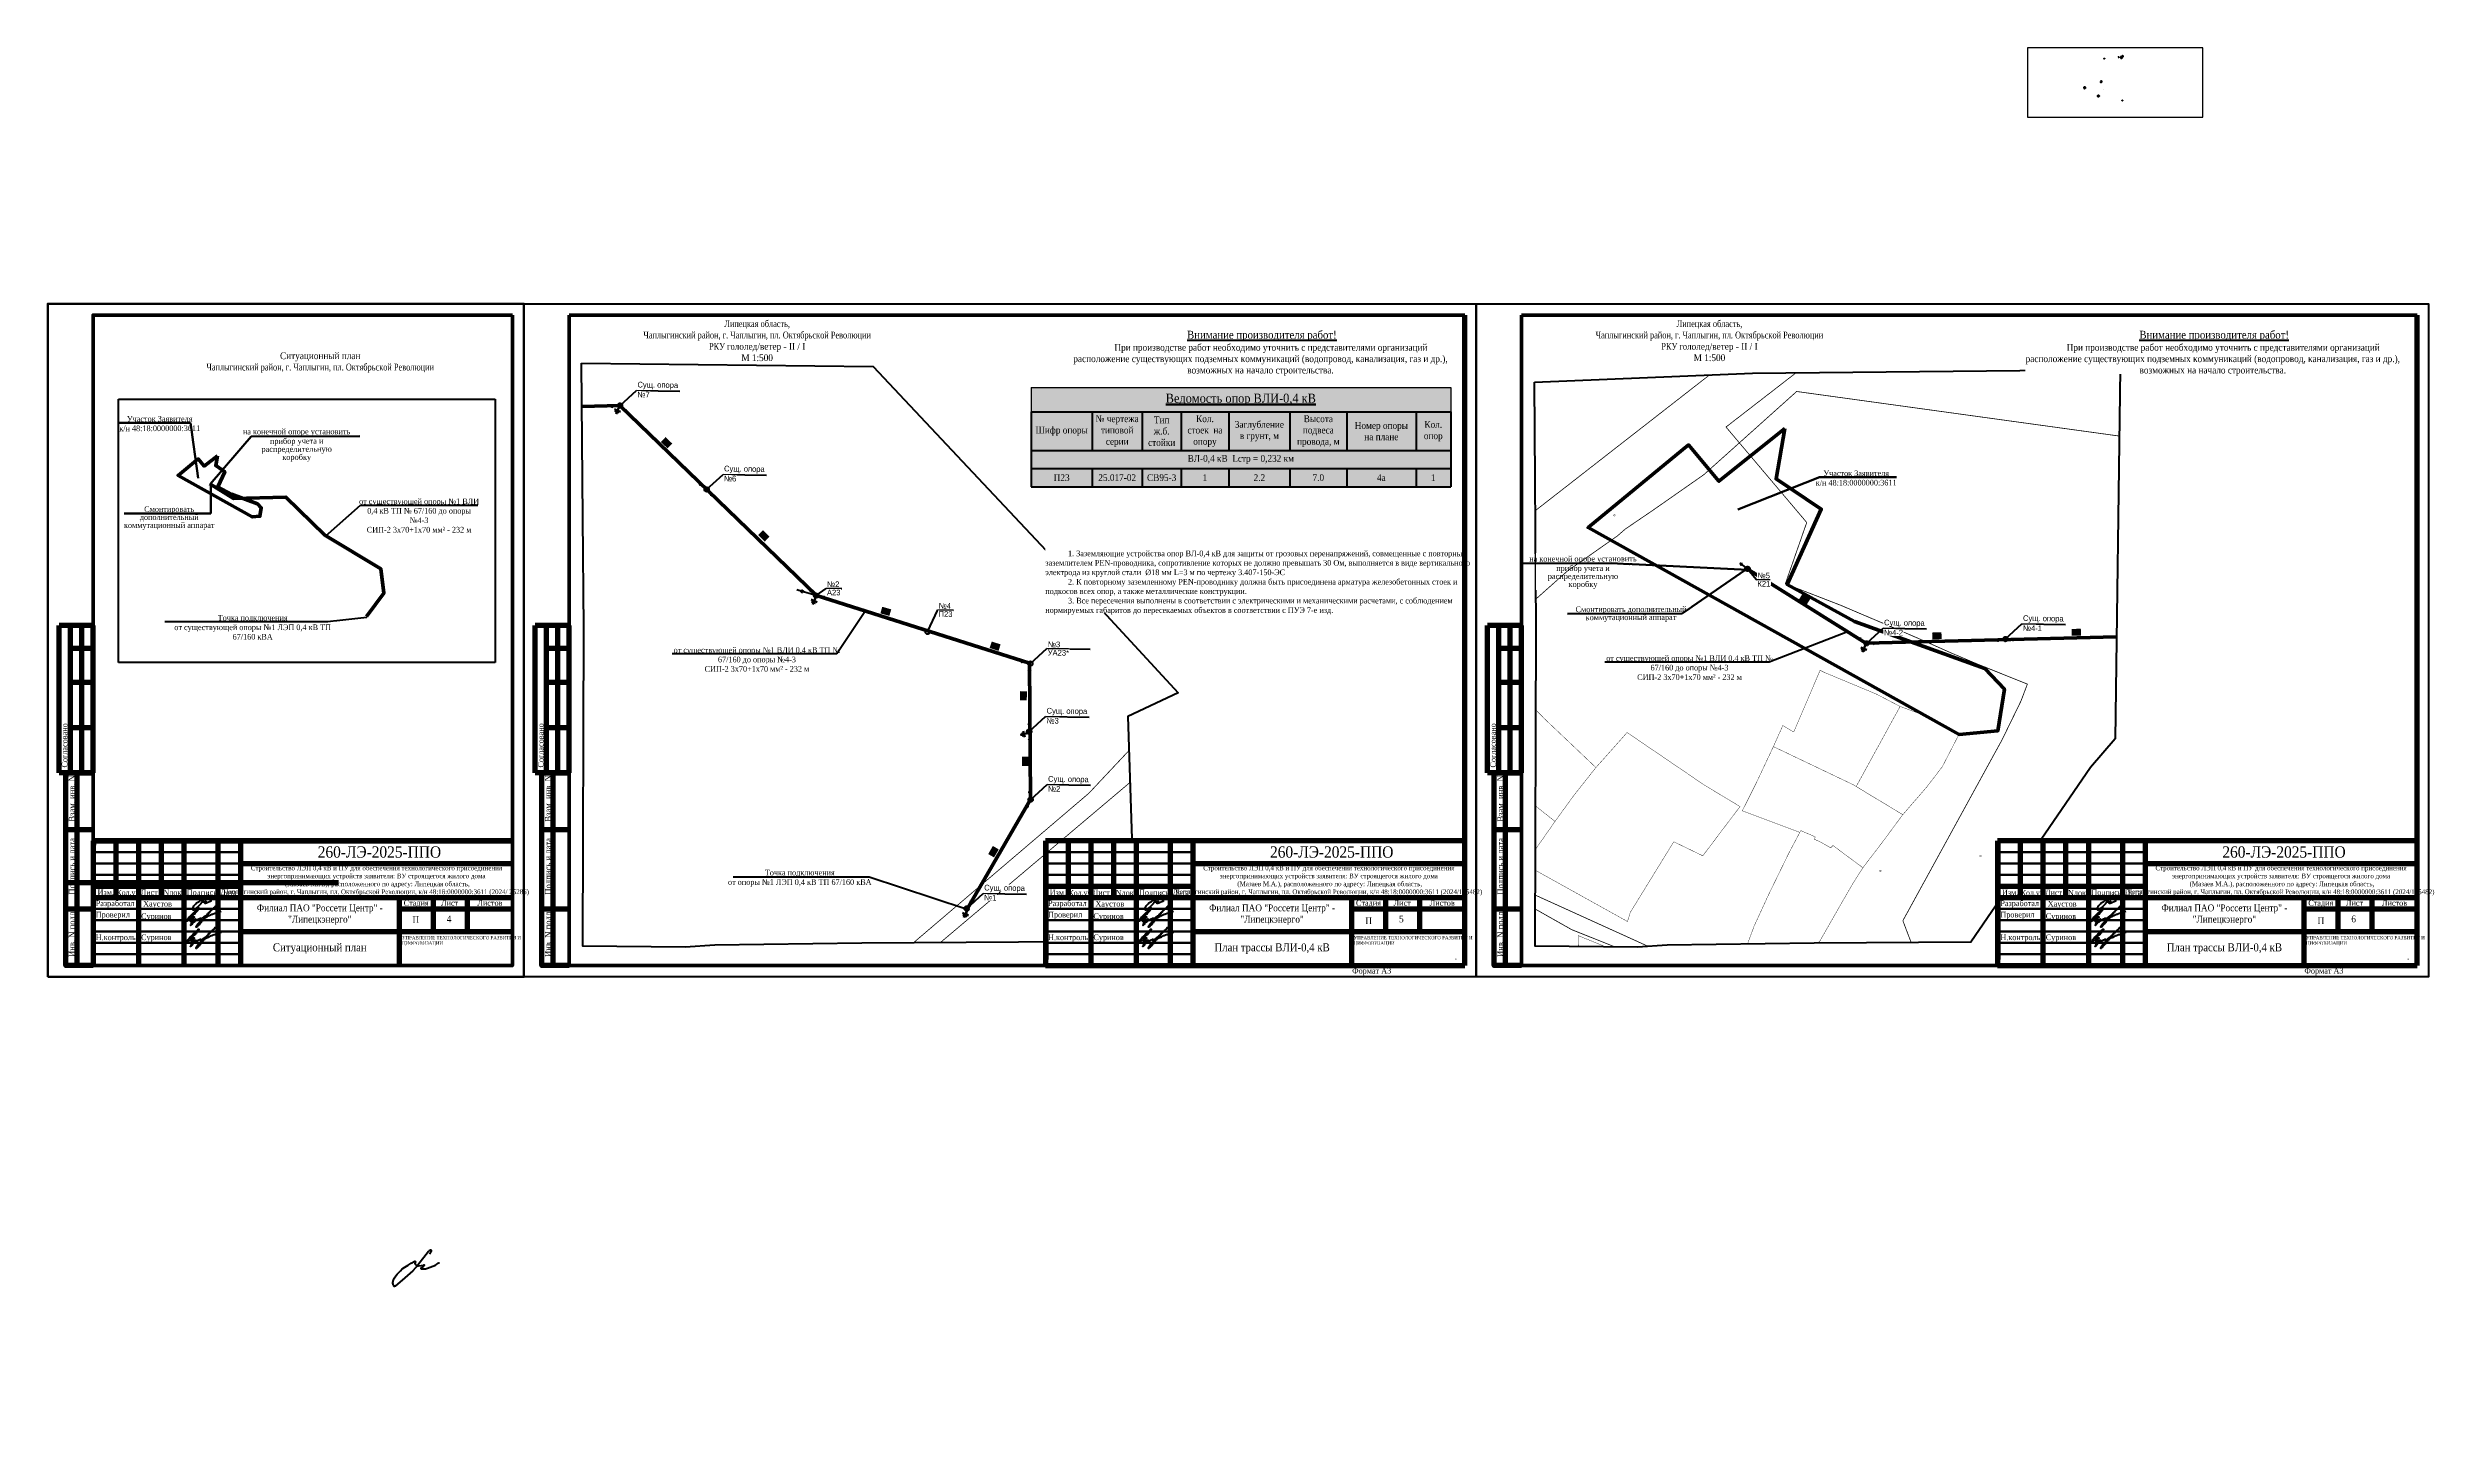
# Paper-space layout 'Лист1' of a CAD drawing. Header units: millimetres. Extents: x 592 to 1642, y -104 to 508.
# The model-space entities are those that its viewports show. They can reach past a viewport. Long polylines and large blocks are cut down to what shows.
import ezdxf
from ezdxf import colors
from ezdxf.entities.mleader import LeaderData, LeaderLine
from ezdxf.enums import TextEntityAlignment as Align
from ezdxf.math import Vec2, Vec3

# ---------------------------------------------------------------- set-up
doc = ezdxf.new("R2018")
doc.units = ezdxf.units.MM
for name, color, linetype in [('04.1_ЛЭП_наземная_опоры', 7, 'Continuous'), ('14', 7, 'Continuous'), ('П', 7, 'Continuous'), ('Чертеж', 7, 'Continuous'), ('Электрика', 7, 'Continuous')]:
    doc.layers.add(name, color=color, linetype=linetype)
doc.layers.add('Выноски', color=18, linetype='Continuous', true_color=0x000000)
doc.layers.add('ЛЭП - непечатный слой', color=6, linetype='Continuous', plot=False)
doc.styles.get("Standard").update_dxf_attribs({"font": 'Arial.ttf'})
doc.styles.add('стиль1', font='Times New Roman.ttf', dxfattribs={"width": 0.9, "height": 1.25})
doc.styles.add('стиль2', font='Times New Roman.ttf', dxfattribs={"width": 0.9, "height": 2.5})
doc.dimstyles.new('М 1-1000', dxfattribs={"dimtxt": 1.5, "dimasz": 2.5, "dimexe": 1.25, "dimexo": 0.625, "dimtad": 1, "dimdec": 0, "dimtxsty": 'стиль1', "dimcen": 2.5, "dimse1": 1, "dimse2": 1, "dimsd1": 1, "dimsd2": 1, "dimclrt": 5, "dimaunit": 1, "dimadec": 3, "dimazin": 0, "dimtfac": 1, "dimtdec": 0, "dimtmove": 0, "dimatfit": 3, "dimfxl": 1.25, "dimtfill": 2, "dimtfillclr": 7, "dimarcsym": 0})
picture_1 = doc.add_image_def('image12.png', size_in_pixel=(1046, 732))
picture_2 = doc.add_image_def('image1.png', size_in_pixel=(1920, 1080))
picture_3 = doc.add_image_def('image3.png', size_in_pixel=(2575, 1023))
picture_4 = doc.add_image_def('image4.png', size_in_pixel=(1920, 1080))
picture_5 = doc.add_image_def('image6.png', size_in_pixel=(1920, 1080))
picture_6 = doc.add_image_def('image7.png', size_in_pixel=(1920, 1080))
picture_7 = doc.add_image_def('image8.png', size_in_pixel=(692, 575))
picture_8 = doc.add_image_def('image10.png', size_in_pixel=(779, 550))

# ---------------------------------------------------------------- blocks, each defined once
blk = doc.blocks.new('Штамп б')
at = {"lineweight": 70}
for points in [[(20, 0), (8, 0), (8, 85), (20, 85)], [(13, 0), (13, 85)], [(8, 60), (20, 60)], [(8, 25), (20, 25)]]:
    blk.add_lwpolyline(points, dxfattribs=at)
at = {"lineweight": 25, "style": 'стиль1', "width": 0.9}
for s, p in [('Взам. инв. N', (12.1, 63.5)), ('Подпись и дата', (12.1, 31.3)), ('Инв. N подл.', (12.1, 3.8))]:
    blk.add_text(s, height=2.8, rotation=90, dxfattribs=at).set_placement(p)
blk = doc.blocks.new('A$C5B0935FB')
at = {"lineweight": 70}
for p, q in [((20, 65), (5, 65)), ((5, 0), (5, 65)), ((10, 55), (10, 65)), ((15, 0), (15, 65)), ((20, 0), (20, 65)), ((10, 40), (10, 55)), ((10, 55), (20, 55)), ((10, 20), (10, 40)), ((10, 40), (20, 40)), ((10, 0), (10, 20)), ((10, 20), (20, 20)), ((10, 0), (5, 0)), ((15, 0), (10, 0)), ((20, 0), (15, 0)), ((15, 0), (15, 0))]:
    blk.add_line(p, q, dxfattribs=at)
at = {"lineweight": 25, "style": 'стиль1', "width": 0.9}
blk.add_text('Согласовано', height=2.5, rotation=90, dxfattribs=at).set_placement((8.7, 2.4))
blk = doc.blocks.new('А3 бол')
at = {"layer": 'Чертеж', "lineweight": 50}
for p, q in [((-5, 292), (-400, 292)), ((-400, 292), (-400, 5))]:
    blk.add_line(p, q, dxfattribs=at)
at = {"layer": 'Чертеж'}
blk.add_blockref('A$C5B0935FB', (-420, 90), dxfattribs=at)
at = {"layer": 'Чертеж', "lineweight": 25}
blk.add_blockref('Штамп б', (-420, 5), dxfattribs=at)
at = {"layer": 'Чертеж', "lineweight": 25, "insert": (-189.4, 60.2), "char_height": 2.5, "width": 184.137, "attachment_point": 1, "style": 'стиль1', "bg_fill": 3, "box_fill_scale": 1, "bg_fill_color": 256, "bg_fill_transparency": 0}
blk.add_mtext('\\pxql;^I\\P\\P\\P\\P\\P\\P\\P\\P\\P\\P\\P\\P^I^I^I^I^I^I^I^I^I^I^I^I^I^I^I^I^I^I.', dxfattribs=at)
at = {"layer": 'П'}
blk.add_lwpolyline([(-420, 297), (0, 297), (0, 0), (-420, 0)], close=True, dxfattribs=at)
at = {"layer": 'Чертеж', "lineweight": 70}
for p, q in [((-5, 5), (-5, 292)), ((-5, 60), (-190, 60)), ((-190, 60), (-190, 5))]:
    blk.add_line(p, q, dxfattribs=at)
at = {"layer": 'Чертеж', "lineweight": 50}
blk.add_line((-5, 5), (-400, 5), dxfattribs=at)
at = {"layer": 'Чертеж', "lineweight": 30}
for points in [[(-190, 55), (-125, 55)], [(-190, 50), (-125, 50)], [(-190, 45), (-125, 45)], [(-190, 30), (-125, 30)], [(-190, 25), (-125, 25)], [(-190, 20), (-125, 20)], [(-190, 15), (-125, 15)], [(-190, 10), (-125, 10)]]:
    blk.add_lwpolyline(points, dxfattribs=at)
at = {"layer": 'Чертеж', "lineweight": 70}
for points in [[(-180, 60), (-180, 35)], [(-170, 60), (-170, 5)], [(-160, 60), (-160, 35)], [(-150, 60), (-150, 5)], [(-135, 60), (-135, 5)], [(-125, 60), (-125, 5)], [(-125, 50), (-5, 50)], [(-190, 40), (-125, 40)], [(-190, 35), (-5, 35)], [(-55, 35), (-55, 5)], [(-40, 35), (-40, 20)], [(-25, 35), (-25, 20)], [(-55, 30), (-5, 30)], [(-125, 20), (-5, 20)], [(-190, 5), (-5, 5)]]:
    blk.add_lwpolyline(points, dxfattribs=at)
at = {"layer": 'Чертеж', "lineweight": 25, "style": 'стиль1', "width": 0.9}
for s, height, p in [('Изм.', 2.5, (-188.1, 36)), ('Кол.уч.', 2.3, (-179.8, 36)), ('Лист', 2.5, (-169.1, 36)), ('Nдок.', 2.5, (-159, 35.9)), ('Подпись', 2.5, (-148.7, 36.1)), ('Дата', 2.5, (-133.9, 36.1)), ('Стадия', 2.5, (-53, 31.4)), ('Лист', 2.5, (-36.4, 31.4)), ('Листов', 2.5, (-20.5, 31.4)), ('П', 3, (-48.9, 23.3)), ('Формат А3', 2.5, (-54.7, 1.5))]:
    blk.add_text(s, height=height, dxfattribs=at).set_placement(p)
at = {"layer": 'Чертеж', "lineweight": 25, "attachment_point": 5, "style": 'стиль2'}
for s, insert, char_height, width in [('Филиал ПАО "Россети Центр" - "Липецкэнерго"', (-90, 27.5), 3, 70), ('\\pxql;{\\fTimes New Roman|b0|i0|c204|p16;\\H0.8x;\\W0.9;УПРАВЛЕНИЕ ТЕХНОЛОГИЧЕСКОГО РАЗВИТИЯ И ЦИФРОВИЗАЦИИ}', (-26.9, 15.9), 1.8, 54.196)]:
    blk.add_mtext(s, dxfattribs=dict(at, insert=insert, char_height=char_height, width=width))
blk = doc.blocks.new('*T91')
at = {"layer": 'Defpoints', "color": 8, "linetype": 'ByBlock', "lineweight": 0, "transparency": 16777216}
for p, q in [((0, 0), (185.1, 0)), ((0, 0), (0, -10.8)), ((185.1, 0), (185.1, -10.8))]:
    blk.add_line(p, q, dxfattribs=at)
at = {"layer": 'Чертеж', "color": 0, "lineweight": -2, "transparency": 16777216}
blk.add_line((0, -10.8), (26.9, -10.8), dxfattribs=at)
at = {"layer": 'Чертеж', "color": 0, "linetype": 'ByBlock', "lineweight": -2, "transparency": 16777216}
for p, q in [((0, -10.8), (0, -43.8)), ((26.9, -10.8), (185.1, -10.8)), ((26.9, -10.8), (26.9, -27.8)), ((49, -10.8), (49, -27.8)), ((66.2, -10.8), (66.2, -27.8)), ((87.2, -10.8), (87.2, -27.8)), ((114.2, -10.8), (114.2, -27.8)), ((139.2, -10.8), (139.2, -27.8)), ((169.8, -10.8), (169.8, -27.8)), ((185.1, -10.8), (185.1, -43.8)), ((0, -27.8), (185.1, -27.8)), ((0, -35.8), (185.1, -35.8)), ((26.9, -35.8), (26.9, -43.8)), ((49, -35.8), (49, -43.8)), ((66.2, -35.8), (66.2, -43.8)), ((87.2, -35.8), (87.2, -43.8)), ((114.2, -35.8), (114.2, -43.8)), ((139.2, -35.8), (139.2, -43.8)), ((169.8, -35.8), (169.8, -43.8)), ((0, -43.8), (185.1, -43.8))]:
    blk.add_line(p, q, dxfattribs=at)
at = {"layer": 'Чертеж', "color": 7, "true_color": 0xfcfcfc, "transparency": 16777216}
for points in [[(0, 0), (0, -10.8), (185.1, 0), (185.1, -10.8)], [(0, -10.8), (0, -27.8), (26.9, -10.8), (26.9, -27.8)], [(26.9, -10.8), (26.9, -27.8), (49, -10.8), (49, -27.8)], [(49, -10.8), (49, -27.8), (66.2, -10.8), (66.2, -27.8)], [(66.2, -10.8), (66.2, -27.8), (87.2, -10.8), (87.2, -27.8)], [(87.2, -10.8), (87.2, -27.8), (114.2, -10.8), (114.2, -27.8)], [(114.2, -10.8), (114.2, -27.8), (139.2, -10.8), (139.2, -27.8)], [(139.2, -10.8), (139.2, -27.8), (169.8, -10.8), (169.8, -27.8)], [(169.8, -10.8), (169.8, -27.8), (185.1, -10.8), (185.1, -27.8)], [(0, -27.8), (0, -35.8), (185.1, -27.8), (185.1, -35.8)], [(0, -35.8), (0, -43.8), (26.9, -35.8), (26.9, -43.8)], [(26.9, -35.8), (26.9, -43.8), (49, -35.8), (49, -43.8)], [(49, -35.8), (49, -43.8), (66.2, -35.8), (66.2, -43.8)], [(66.2, -35.8), (66.2, -43.8), (87.2, -35.8), (87.2, -43.8)], [(87.2, -35.8), (87.2, -43.8), (114.2, -35.8), (114.2, -43.8)], [(114.2, -35.8), (114.2, -43.8), (139.2, -35.8), (139.2, -43.8)], [(139.2, -35.8), (139.2, -43.8), (169.8, -35.8), (169.8, -43.8)], [(169.8, -35.8), (169.8, -43.8), (185.1, -35.8), (185.1, -43.8)]]:
    blk.add_solid(points, dxfattribs=at)
at = {"layer": 'Чертеж', "color": 0, "lineweight": 30, "transparency": 16777216, "attachment_point": 5, "style": 'стиль1'}
for s, insert, char_height, width in [('{\\L\\C256;Ведомость опор ВЛИ-0,4 кВ}', (92.5, -5.4), 4, 182.065), ('Шифр опоры', (13.5, -19.3), 3, 23.9), ('№ чертежа типовой серии', (38, -19.3), 3, 19.129), ('Тип ж.б. стойки', (57.6, -19.3), 3, 14.147), ('Кол. стоек  на опору', (76.7, -19.3), 3, 18), ('Заглубление в грунт, м', (100.7, -19.3), 3, 23.983), ('Высота подвеса провода, м', (126.7, -19.3), 3, 22), ('Номер опоры на плане', (154.5, -19.3), 3, 27.636), ('Кол. опор', (177.4, -19.3), 3, 12.27), ('ВЛ-0,4 кВ  Lстр = {\\C256;0,232 }км', (92.5, -31.8), 3, 182.065), ('{\\fTimes New Roman|b0|i0|c204|p18;П\\fTimes New Roman|b0|i0|c0|p18;23}', (13.5, -39.8), 3, 23.9), ('25.017-02', (38, -39.8), 3, 19.129), ('СВ95-3', (57.6, -39.8), 3, 14.147), ('1', (76.7, -39.8), 3, 18), ('2.2', (100.7, -39.8), 3, 23.983), ('7.0', (126.7, -39.8), 3, 22), ('4а', (154.5, -39.8), 3, 27.636), ('1', (177.4, -39.8), 3, 12.27)]:
    blk.add_mtext(s, dxfattribs=dict(at, insert=insert, char_height=char_height, width=width))
blk = doc.blocks.new('_None')
blk = doc.blocks.new('A$C7F1F469D')
at = {"color": 5, "lineweight": 25}
blk.add_open_spline([(-0.1, 1.8), (0.4, 2.2), (1.4, 2.9), (2.6, 4.1), (3.4, 5.1), (3.7, 5.5), (3.9, 5.8), (3.5, 5.8), (3.2, 5.7), (1.7, 3.9), (0, 2.7), (-1.3, 1), (-1.5, 0.7), (-1.6, 0.4), (-1.5, -0.1), (-0.9, 0.7), (-0.4, 1), (0.4, 1.5), (0.8, 1.8), (1.8, 2.2), (1.5, 1.7), (1.2, 1.3), (0.6, 0.7), (0.3, 0.3), (-0.1, 0), (0.4, -0.1), (0.8, 0.2), (1.5, 0.6), (1.9, 0.8), (2.5, 1.2), (1.7, 0.4), (1.3, 0.1), (0.6, -0.6), (0.3, -1), (-0.2, -1.8), (0.2, -1.6), (0.6, -1.3), (1.1, -0.7), (1.6, -0.1), (2.3, 0.2), (2.8, 0.7), (3.3, 1), (3.8, 1.2), (4.1, 1.3), (4.3, 1.4), (4.5, 1.5), (4.6, 1.3), (4.4, 1.2), (4.3, 1), (4.4, 0.7), (4.8, 1), (5.2, 1.5), (6.3, 2.2), (7.4, 3.1), (8.4, 4.3), (9.7, 5.4), (10.6, 6.2), (11.8, 7.5), (9.6, 5.3), (8.7, 4.4), (7.8, 3.4), (7.2, 2.7), (6.7, 2.1), (6.1, 1.4), (5.4, 0.6), (4.7, -0.3), (4, -1.3), (3.3, -1.8), (2.9, -2.3), (2.8, -2.6), (2.4, -2.6), (2.5, -2.2), (2.8, -1.8), (3.2, -1.1), (3.8, -0.5), (4.5, 0.1), (5.3, 0.7), (6, 1.3), (6.7, 1.8), (7.7, 2.3), (8.8, 2.9), (10.1, 3.4), (11.3, 3.8), (12.5, 4.2), (13.2, 4.5), (13.5, 4.6)], degree=3, knots=[0, 0, 0, 0, 1.846255, 3.834123, 5.098625, 5.518061, 5.682449, 5.883507, 6.310168, 6.811262, 12.521045, 12.867947, 13.226912, 13.630615, 13.757413, 14.440883, 15.168821, 16.039726, 16.890409, 17.510565, 17.676494, 18.258375, 19.287776, 19.844143, 20.12022, 20.36189, 20.97703, 21.726326, 22.556174, 22.729287, 23.339456, 24.202418, 25.074129, 25.976567, 26.381916, 26.5906, 26.908217, 28.101879, 28.658238, 29.440483, 30.111751, 30.819928, 31.284644, 31.571351, 31.825026, 32.04821, 32.161235, 32.363107, 32.661779, 32.774803, 32.98735, 33.650669, 35.037186, 36.62793, 38.013959, 39.686785, 41.617964, 42.02742, 44.084643, 45.837425, 47.161334, 47.929282, 48.668717, 49.586664, 50.618612, 51.84487, 53.097366, 54.074883, 54.540934, 54.89839, 55.049789, 55.348067, 55.753155, 56.729801, 57.528547, 58.433385, 59.539495, 60.353191, 61.221922, 62.191272, 63.646114, 64.914491, 66.335559, 67.593826, 68.57046, 68.57046, 68.57046, 68.57046], dxfattribs=at)
blk = doc.blocks.new('Штамп фамилии')
at = {"layer": 'Чертеж', "color": 5, "lineweight": -2}
blk.add_lwpolyline([(48.5, 1.5), (48.6, 1.6), (48.7, 1.8), (48.7, 1.9), (48.7, 1.9), (48.8, 2), (48.8, 2), (48.8, 2.1), (48.8, 2.2), (48.8, 2.2), (48.7, 2.2), (48.7, 2.3), (48.6, 2.3), (48.6, 2.2), (48.5, 2.2), (48.5, 2.2), (48.4, 2.1), (48.4, 2.1), (48.3, 2), (46.3, -0.4), (45.4, -1.5), (44, -2.8), (42.2, -4.2), (42.1, -4.3), (42, -4.3), (42, -4.2), (42, -4.2), (41.9, -4), (41.8, -3.9), (41.8, -3.7), (41.8, -3.6), (41.9, -3.4), (41.9, -3.3), (41.9, -3.2), (42, -3), (42.1, -2.8), (42.3, -2.4), (42.6, -2.1), (43.2, -1.5), (43.5, -1.1), (44, -0.8), (44.6, -0.5), (45.1, -0.1), (45.8, 0.3), (45.9, 0.2), (45.9, 0.2), (45.9, 0.2), (45.8, -0.2), (45.9, -0.4), (46, -0.4), (46, -0.5), (46.1, -0.5), (46.3, -0.6), (46.5, -0.6), (47.3, -0.5), (47.4, -0.4), (47.5, -0.4), (47.5, -0.4), (47.5, -0.4), (47.5, -0.5), (47.5, -0.5), (47.5, -0.5), (47.4, -0.5), (47.3, -0.6), (47, -0.9), (46.9, -1), (46.9, -1), (46.9, -1.1), (46.9, -1.1), (47.1, -1.2), (47.2, -1.2), (47.6, -1.2), (47.7, -1.1), (47.9, -1.1), (48.1, -1), (49.5, -0.4), (49.7, -0.3), (49.8, -0.2), (50, -0.1), (50.1, -0.1), (50.2, 0)], dxfattribs=at)
at = {"layer": 'Чертеж', "color": 67, "lineweight": -2, "true_color": 0x727430}
for p in [(40.8, -9.3), (40.8, -18.6)]:
    blk.add_blockref('A$C7F1F469D', p, dxfattribs=at)
at = {"color": 7, "char_height": 2.5, "attachment_point": 4, "style": 'стиль1'}
for s, insert, width in [(' Разработал', (-1.9, -1.7), 17), (' Проверил', (-1.9, -6.7), 17), (' Суринов', (18.1, -7.4), 20), ('Хаустов', (19.9, -1.9), 20), (' Н.контроль', (-1.9, -16.7), 17), (' Суринов', (18.1, -16.7), 20)]:
    blk.add_mtext(s, dxfattribs=dict(at, insert=insert, width=width))
blk = doc.blocks.new('*D49')
at = {"layer": 'Defpoints', "color": 0, "linetype": 'ByBlock', "transparency": 16777216}
for p in [(1350587.39, 401478.74), (1350569.22, 401462.42), (1350569.23, 401462.41)]:
    blk.add_point(p, dxfattribs=at)
at = {"layer": 'Электрика', "color": 5, "linetype": 'ByBlock', "lineweight": 20, "transparency": 16777216, "insert": (1350577.06, 401471.12), "char_height": 1.25, "attachment_point": 5, "rotation": 41.9171, "style": 'стиль1', "bg_fill": 1, "box_fill_scale": 1.1, "bg_fill_color": 7, "bg_fill_true_color": 16777215, "bg_fill_transparency": 0}
blk.add_mtext('24', dxfattribs=at)
blk = doc.blocks.new('*U50')
at = {"color": 0, "ltscale": 100}
blk.add_line((0, 0), (2.59, 2.43), dxfattribs=at)
at = {"color": 0}
for points in [[(-3.07, 5.4), (-6.4, 5.4)], [(0, 0), (-3.07, 5.4)]]:
    blk.add_lwpolyline(points, dxfattribs=at)
for centre, radius in [((0, 0), 0.5), ((2.59, 2.43), 0.25)]:
    blk.add_circle(centre, radius, dxfattribs=at)
at = {"layer": 'ЛЭП - непечатный слой'}
blk.add_lwpolyline([(2.59, 2.43), (3.47, 3.25)], dxfattribs=at)
at = {"color": 0, "flags": 8}
blk.add_attdef('SL_NUM', text='', height=1.25, dxfattribs=at).set_placement((-3.28, 5.69), align=Align.BOTTOM_RIGHT)
blk.add_attdef('SL_NAME', text='', height=1.25, dxfattribs=at).set_placement((-3.28, 5.12), align=Align.TOP_RIGHT)
blk = doc.blocks.new('*U48')
at = {"color": 0}
for points in [[(-4.48, 9.41), (-7.76, 9.41)], [(0, 0), (-4.48, 9.41)]]:
    blk.add_lwpolyline(points, dxfattribs=at)
blk.add_circle((0, 0), 0.5, dxfattribs=at)
at = {"color": 0, "flags": 8}
blk.add_attdef('SL_NUM', text='', height=1.25, dxfattribs=at).set_placement((-4.69, 9.7), align=Align.BOTTOM_RIGHT)
blk.add_attdef('SL_NAME', text='', height=1.25, dxfattribs=at).set_placement((-4.69, 9.14), align=Align.TOP_RIGHT)
blk = doc.blocks.new('Пл_Заземление')
at = {"color": 0, "lineweight": 30}
for p, q in [((0, 0), (0, -1.29)), ((-0.72, -1.29), (0.72, -1.29)), ((0.48, -1.6), (-0.48, -1.6)), ((0.24, -1.89), (-0.24, -1.89))]:
    blk.add_line(p, q, dxfattribs=at)
blk = doc.blocks.new('*D51')
at = {"layer": 'Defpoints', "color": 0, "linetype": 'ByBlock', "transparency": 16777216}
for p in [(1350606.2, 401495.6), (1350587.39, 401478.74), (1350587.4, 401478.73)]:
    blk.add_point(p, dxfattribs=at)
at = {"layer": 'Электрика', "color": 5, "linetype": 'ByBlock', "lineweight": 20, "transparency": 16777216, "insert": (1350595.56, 401487.74), "char_height": 1.25, "attachment_point": 5, "rotation": 41.8773, "style": 'стиль1', "bg_fill": 1, "box_fill_scale": 1.1, "bg_fill_color": 7, "bg_fill_true_color": 16777215, "bg_fill_transparency": 0}
blk.add_mtext('25', dxfattribs=at)
blk = doc.blocks.new('*D52')
at = {"layer": 'Defpoints', "color": 0, "linetype": 'ByBlock', "transparency": 16777216}
for p in [(1350625.01, 401512.41), (1350606.21, 401495.56), (1350606.22, 401495.55)]:
    blk.add_point(p, dxfattribs=at)
at = {"layer": 'Электрика', "color": 5, "linetype": 'ByBlock', "lineweight": 20, "transparency": 16777216, "insert": (1350614.38, 401504.56), "char_height": 1.25, "attachment_point": 5, "rotation": 41.8773, "style": 'стиль1', "bg_fill": 1, "box_fill_scale": 1.1, "bg_fill_color": 7, "bg_fill_true_color": 16777215, "bg_fill_transparency": 0}
blk.add_mtext('25', dxfattribs=at)
blk = doc.blocks.new('*D53')
at = {"layer": 'Defpoints', "color": 0, "linetype": 'ByBlock', "transparency": 16777216}
for p in [(1350643.94, 401529.49), (1350625.13, 401512.64), (1350625.14, 401512.63)]:
    blk.add_point(p, dxfattribs=at)
at = {"layer": 'Электрика', "color": 5, "linetype": 'ByBlock', "lineweight": 20, "transparency": 16777216, "insert": (1350633.3, 401521.64), "char_height": 1.25, "attachment_point": 5, "rotation": 41.8773, "style": 'стиль1', "bg_fill": 1, "box_fill_scale": 1.1, "bg_fill_color": 7, "bg_fill_true_color": 16777215, "bg_fill_transparency": 0}
blk.add_mtext('25', dxfattribs=at)
blk = doc.blocks.new('*D54')
at = {"layer": 'Defpoints', "color": 0, "linetype": 'ByBlock', "transparency": 16777216}
for p in [(1350662.02, 401545.71), (1350643.22, 401528.86), (1350643.23, 401528.85)]:
    blk.add_point(p, dxfattribs=at)
at = {"layer": 'Электрика', "color": 5, "linetype": 'ByBlock', "lineweight": 20, "transparency": 16777216, "insert": (1350651.39, 401537.86), "char_height": 1.25, "attachment_point": 5, "rotation": 41.8773, "style": 'стиль1', "bg_fill": 1, "box_fill_scale": 1.1, "bg_fill_color": 7, "bg_fill_true_color": 16777215, "bg_fill_transparency": 0}
blk.add_mtext('25', dxfattribs=at)
blk = doc.blocks.new('*D55')
at = {"layer": 'Defpoints', "color": 0, "linetype": 'ByBlock', "transparency": 16777216}
for p in [(1350680.82, 401562.59), (1350662.02, 401545.74), (1350662.03, 401545.73)]:
    blk.add_point(p, dxfattribs=at)
at = {"layer": 'Электрика', "color": 5, "linetype": 'ByBlock', "lineweight": 20, "transparency": 16777216, "insert": (1350670.18, 401554.74), "char_height": 1.25, "attachment_point": 5, "rotation": 41.8773, "style": 'стиль1', "bg_fill": 1, "box_fill_scale": 1.1, "bg_fill_color": 7, "bg_fill_true_color": 16777215, "bg_fill_transparency": 0}
blk.add_mtext('25', dxfattribs=at)
blk = doc.blocks.new('*D56')
at = {"layer": 'Defpoints', "color": 0, "linetype": 'ByBlock', "transparency": 16777216}
for p in [(1350694.32, 401574.74), (1350680.8, 401562.61), (1350680.82, 401562.6)]:
    blk.add_point(p, dxfattribs=at)
at = {"layer": 'Электрика', "color": 5, "linetype": 'ByBlock', "lineweight": 20, "transparency": 16777216, "insert": (1350687.05, 401569.92), "char_height": 1.25, "attachment_point": 5, "rotation": 41.9497, "style": 'стиль1', "bg_fill": 1, "box_fill_scale": 1.1, "bg_fill_color": 7, "bg_fill_true_color": 16777215, "bg_fill_transparency": 0}
blk.add_mtext('18', dxfattribs=at)
blk = doc.blocks.new('*D57')
at = {"layer": 'Defpoints', "color": 0, "linetype": 'ByBlock', "transparency": 16777216}
for p in [(1350712.31, 401590.89), (1350694.31, 401574.75), (1350694.32, 401574.74)]:
    blk.add_point(p, dxfattribs=at)
at = {"layer": 'Электрика', "color": 5, "linetype": 'ByBlock', "lineweight": 20, "transparency": 16777216, "insert": (1350702.24, 401583.55), "char_height": 1.25, "attachment_point": 5, "rotation": 41.9208, "style": 'стиль1', "bg_fill": 1, "box_fill_scale": 1.1, "bg_fill_color": 7, "bg_fill_true_color": 16777215, "bg_fill_transparency": 0}
blk.add_mtext('24', dxfattribs=at)
blk = doc.blocks.new('*D58')
at = {"layer": 'Defpoints', "color": 0, "linetype": 'ByBlock', "transparency": 16777216}
for p in [(1313658.67, 487341.09), (1313640.5, 487324.77), (1313640.51, 487324.75)]:
    blk.add_point(p, dxfattribs=at)
at = {"layer": 'Электрика', "color": 5, "linetype": 'ByBlock', "lineweight": 20, "transparency": 16777216, "insert": (1313648.34, 487333.46), "char_height": 1.25, "attachment_point": 5, "rotation": 41.9171, "style": 'стиль1', "bg_fill": 1, "box_fill_scale": 1.1, "bg_fill_color": 7, "bg_fill_true_color": 16777215, "bg_fill_transparency": 0}
blk.add_mtext('24', dxfattribs=at)
blk = doc.blocks.new('*U59')
at = {"true_color": 0xffffff}
h = blk.add_hatch(color=7, dxfattribs=at)
h.dxf.hatch_style = 1
h.paths.add_polyline_path([(0.03, 0.35), (0.35, -0.03), (-0.03, -0.35), (-0.35, 0.03)])
at = {"color": 0}
for points in [[(-0.16, 0.2), (-1.24, 1.57), (-1.17, 1.07), (-1.24, 1.57), (-0.78, 1.38)], [(0, -0.25), (0.01, -2), (0.26, -1.57), (0.01, -2), (-0.24, -1.57)]]:
    blk.add_lwpolyline(points, dxfattribs=at)
blk.add_lwpolyline([(0.03, 0.35), (0.35, -0.03), (-0.03, -0.35), (-0.35, 0.03)], close=True, dxfattribs=at)
blk.add_circle((0, 0), 0.025, dxfattribs=at)
blk = doc.blocks.new('*U60')
at = {"true_color": 0xffffff}
h = blk.add_hatch(color=7, dxfattribs=at)
h.dxf.hatch_style = 1
h.paths.add_polyline_path([(0.03, 0.35), (0.35, -0.03), (-0.03, -0.35), (-0.35, 0.03)])
at = {"color": 0}
blk.add_lwpolyline([(0.03, 0.35), (0.35, -0.03), (-0.03, -0.35), (-0.35, 0.03)], close=True, dxfattribs=at)
blk.add_lwpolyline([(0, 0.25), (0, 2), (-0.25, 1.57), (0, 2), (0.25, 1.57)], dxfattribs=at)
blk.add_circle((0, 0), 0.025, dxfattribs=at)
blk = doc.blocks.new('*U61')
at = {"true_color": 0xffffff}
h = blk.add_hatch(color=7, dxfattribs=at)
h.dxf.hatch_style = 1
h.paths.add_polyline_path([(0.03, 0.35), (0.35, -0.03), (-0.03, -0.35), (-0.35, 0.03)])
at = {"color": 0}
for points in [[(-0.25, 0), (-2, -0.03), (-1.56, -0.27), (-2, -0.03), (-1.57, 0.23)], [(0.16, -0.2), (1.24, -1.57), (1.17, -1.07), (1.24, -1.57), (0.78, -1.38)]]:
    blk.add_lwpolyline(points, dxfattribs=at)
blk.add_lwpolyline([(0.03, 0.35), (0.35, -0.03), (-0.03, -0.35), (-0.35, 0.03)], close=True, dxfattribs=at)
blk.add_circle((0, 0), 0.025, dxfattribs=at)
blk = doc.blocks.new('*U70')
at = {"true_color": 0xffffff}
h = blk.add_hatch(color=7, dxfattribs=at)
h.dxf.hatch_style = 1
h.paths.add_polyline_path([(0.03, 0.35), (0.35, -0.03), (-0.03, -0.35), (-0.35, 0.03)])
at = {"color": 0}
for points in [[(-0.25, -0.03), (-1.98, -0.25), (-1.52, -0.44), (-1.98, -0.25), (-1.59, 0.05)], [(0.25, 0), (2, 0.03), (1.56, 0.27), (2, 0.03), (1.57, -0.23)]]:
    blk.add_lwpolyline(points, dxfattribs=at)
blk.add_lwpolyline([(0.03, 0.35), (0.35, -0.03), (-0.03, -0.35), (-0.35, 0.03)], close=True, dxfattribs=at)
blk.add_circle((0, 0), 0.025, dxfattribs=at)
blk = doc.blocks.new('*U69')
at = {"true_color": 0xffffff}
h = blk.add_hatch(color=7, dxfattribs=at)
h.dxf.hatch_style = 1
h.paths.add_polyline_path([(0.03, 0.35), (0.35, -0.03), (-0.03, -0.35), (-0.35, 0.03)])
at = {"color": 0}
for points in [[(-0.25, -0.01), (-2, -0.11), (-1.55, -0.34), (-2, -0.11), (-1.58, 0.16)], [(0.25, 0.03), (1.99, 0.24), (1.53, 0.44), (1.99, 0.24), (1.59, -0.06)]]:
    blk.add_lwpolyline(points, dxfattribs=at)
blk.add_lwpolyline([(0.03, 0.35), (0.35, -0.03), (-0.03, -0.35), (-0.35, 0.03)], close=True, dxfattribs=at)
blk.add_circle((0, 0), 0.025, dxfattribs=at)
blk = doc.blocks.new('*U68')
at = {"true_color": 0xffffff}
h = blk.add_hatch(color=7, dxfattribs=at)
h.dxf.hatch_style = 1
h.paths.add_polyline_path([(0.03, 0.35), (0.35, -0.03), (-0.03, -0.35), (-0.35, 0.03)])
at = {"color": 0}
for points in [[(-0.25, -0.02), (-1.99, -0.18), (-1.54, -0.39), (-1.99, -0.18), (-1.58, 0.11)], [(0.25, 0.01), (2, 0.11), (1.55, 0.33), (2, 0.11), (1.58, -0.17)]]:
    blk.add_lwpolyline(points, dxfattribs=at)
blk.add_lwpolyline([(0.03, 0.35), (0.35, -0.03), (-0.03, -0.35), (-0.35, 0.03)], close=True, dxfattribs=at)
blk.add_circle((0, 0), 0.025, dxfattribs=at)
blk = doc.blocks.new('*U67')
at = {"true_color": 0xffffff}
h = blk.add_hatch(color=7, dxfattribs=at)
h.dxf.hatch_style = 1
h.paths.add_polyline_path([(0.03, 0.35), (0.35, -0.03), (-0.03, -0.35), (-0.35, 0.03)])
at = {"color": 0}
for points in [[(-0.25, -0.03), (-1.98, -0.26), (-1.52, -0.45), (-1.98, -0.26), (-1.59, 0.05)], [(0.25, 0.02), (1.99, 0.17), (1.54, 0.38), (1.99, 0.17), (1.58, -0.11)]]:
    blk.add_lwpolyline(points, dxfattribs=at)
blk.add_lwpolyline([(0.03, 0.35), (0.35, -0.03), (-0.03, -0.35), (-0.35, 0.03)], close=True, dxfattribs=at)
blk.add_circle((0, 0), 0.025, dxfattribs=at)
blk = doc.blocks.new('*U66')
at = {"true_color": 0xffffff}
h = blk.add_hatch(color=7, dxfattribs=at)
h.dxf.hatch_style = 1
h.paths.add_polyline_path([(0.03, 0.35), (0.35, -0.03), (-0.03, -0.35), (-0.35, 0.03)])
at = {"color": 0}
blk.add_lwpolyline([(0.03, 0.35), (0.35, -0.03), (-0.03, -0.35), (-0.35, 0.03)], close=True, dxfattribs=at)
for points in [[(0.25, 0.03), (1.98, 0.25), (1.52, 0.44), (1.98, 0.25), (1.59, -0.05)], [(-0.01, -0.25), (-0.1, -2), (0.17, -1.58), (-0.1, -2), (-0.32, -1.55)]]:
    blk.add_lwpolyline(points, dxfattribs=at)
blk.add_circle((0, 0), 0.025, dxfattribs=at)
blk = doc.blocks.new('*U65')
at = {"true_color": 0xffffff}
h = blk.add_hatch(color=7, dxfattribs=at)
h.dxf.hatch_style = 1
h.paths.add_polyline_path([(0.03, 0.35), (0.35, -0.03), (-0.03, -0.35), (-0.35, 0.03)])
at = {"color": 0}
blk.add_lwpolyline([(0.03, 0.35), (0.35, -0.03), (-0.03, -0.35), (-0.35, 0.03)], close=True, dxfattribs=at)
for points in [[(0.01, 0.25), (0.1, 2), (-0.17, 1.58), (0.1, 2), (0.32, 1.55)], [(-0.24, -0.06), (-1.95, -0.46), (-1.47, -0.61), (-1.95, -0.46), (-1.58, -0.12)]]:
    blk.add_lwpolyline(points, dxfattribs=at)
blk.add_circle((0, 0), 0.025, dxfattribs=at)
blk = doc.blocks.new('*U64')
at = {"true_color": 0xffffff}
h = blk.add_hatch(color=7, dxfattribs=at)
h.dxf.hatch_style = 1
h.paths.add_polyline_path([(0.03, 0.35), (0.35, -0.03), (-0.03, -0.35), (-0.35, 0.03)])
at = {"color": 0}
blk.add_lwpolyline([(0.03, 0.35), (0.35, -0.03), (-0.03, -0.35), (-0.35, 0.03)], close=True, dxfattribs=at)
for points in [[(0.24, 0.06), (1.95, 0.46), (1.47, 0.6), (1.95, 0.46), (1.58, 0.12)], [(-0.25, -0.04), (-1.97, -0.36), (-1.5, -0.52), (-1.97, -0.36), (-1.59, -0.03)]]:
    blk.add_lwpolyline(points, dxfattribs=at)
blk.add_circle((0, 0), 0.025, dxfattribs=at)
blk = doc.blocks.new('*U63')
at = {"true_color": 0xffffff}
h = blk.add_hatch(color=7, dxfattribs=at)
h.dxf.hatch_style = 1
h.paths.add_polyline_path([(0.03, 0.35), (0.35, -0.03), (-0.03, -0.35), (-0.35, 0.03)])
at = {"color": 0}
for points in [[(-0.25, -0.01), (-2, -0.11), (-1.55, -0.33), (-2, -0.11), (-1.58, 0.17)], [(0.25, 0.04), (1.97, 0.35), (1.5, 0.52), (1.97, 0.35), (1.59, 0.03)]]:
    blk.add_lwpolyline(points, dxfattribs=at)
blk.add_lwpolyline([(0.03, 0.35), (0.35, -0.03), (-0.03, -0.35), (-0.35, 0.03)], close=True, dxfattribs=at)
blk.add_circle((0, 0), 0.025, dxfattribs=at)
blk = doc.blocks.new('*U62')
at = {"true_color": 0xffffff}
h = blk.add_hatch(color=7, dxfattribs=at)
h.dxf.hatch_style = 1
h.paths.add_polyline_path([(0.03, 0.35), (0.35, -0.03), (-0.03, -0.35), (-0.35, 0.03)])
at = {"color": 0}
for points in [[(-0.25, -0.03), (-1.99, -0.2), (-1.53, -0.41), (-1.99, -0.2), (-1.58, 0.09)], [(0.25, 0.01), (2, 0.1), (1.55, 0.33), (2, 0.1), (1.58, -0.17)]]:
    blk.add_lwpolyline(points, dxfattribs=at)
blk.add_lwpolyline([(0.03, 0.35), (0.35, -0.03), (-0.03, -0.35), (-0.35, 0.03)], close=True, dxfattribs=at)
blk.add_circle((0, 0), 0.025, dxfattribs=at)
blk = doc.blocks.new('*U71')
at = {"true_color": 0xffffff}
h = blk.add_hatch(color=7, dxfattribs=at)
h.dxf.hatch_style = 1
h.paths.add_polyline_path([(0.03, 0.35), (0.35, -0.03), (-0.03, -0.35), (-0.35, 0.03)])
at = {"color": 0}
blk.add_lwpolyline([(0.03, 0.35), (0.35, -0.03), (-0.03, -0.35), (-0.35, 0.03)], close=True, dxfattribs=at)
for points in [[(0, 0.25), (0.02, 2), (-0.24, 1.57), (0.02, 2), (0.26, 1.56)], [(0.25, 0.03), (1.99, 0.21), (1.53, 0.41), (1.99, 0.21), (1.58, -0.09)], [(-0.24, -0.06), (-1.94, -0.48), (-1.46, -0.62), (-1.94, -0.48), (-1.58, -0.13)], [(0.07, -0.24), (0.52, -1.93), (0.65, -1.45), (0.52, -1.93), (0.17, -1.58)]]:
    blk.add_lwpolyline(points, dxfattribs=at)
blk.add_circle((0, 0), 0.025, dxfattribs=at)
blk = doc.blocks.new('*U79')
at = {"true_color": 0xffffff}
h = blk.add_hatch(color=7, dxfattribs=at)
h.dxf.hatch_style = 1
h.paths.add_polyline_path([(0.03, 0.35), (0.35, -0.03), (-0.03, -0.35), (-0.35, 0.03)])
at = {"color": 0}
for points in [[(-0.25, -0.03), (-1.98, -0.26), (-1.52, -0.45), (-1.98, -0.26), (-1.59, 0.04)], [(0.24, 0.06), (1.94, 0.48), (1.46, 0.62), (1.94, 0.48), (1.58, 0.14)]]:
    blk.add_lwpolyline(points, dxfattribs=at)
blk.add_lwpolyline([(0.03, 0.35), (0.35, -0.03), (-0.03, -0.35), (-0.35, 0.03)], close=True, dxfattribs=at)
blk.add_circle((0, 0), 0.025, dxfattribs=at)
blk = doc.blocks.new('*U78')
at = {"true_color": 0xffffff}
h = blk.add_hatch(color=7, dxfattribs=at)
h.dxf.hatch_style = 1
h.paths.add_polyline_path([(0.03, 0.35), (0.35, -0.03), (-0.03, -0.35), (-0.35, 0.03)])
at = {"color": 0}
for points in [[(-0.25, -0.02), (-1.99, -0.18), (-1.54, -0.39), (-1.99, -0.18), (-1.58, 0.11)], [(0.25, 0.03), (1.98, 0.27), (1.52, 0.46), (1.98, 0.27), (1.59, -0.04)]]:
    blk.add_lwpolyline(points, dxfattribs=at)
blk.add_lwpolyline([(0.03, 0.35), (0.35, -0.03), (-0.03, -0.35), (-0.35, 0.03)], close=True, dxfattribs=at)
blk.add_circle((0, 0), 0.025, dxfattribs=at)
blk = doc.blocks.new('*U77')
at = {"true_color": 0xffffff}
h = blk.add_hatch(color=7, dxfattribs=at)
h.dxf.hatch_style = 1
h.paths.add_polyline_path([(0.03, 0.35), (0.35, -0.03), (-0.03, -0.35), (-0.35, 0.03)])
at = {"color": 0}
blk.add_lwpolyline([(0.03, 0.35), (0.35, -0.03), (-0.03, -0.35), (-0.35, 0.03)], close=True, dxfattribs=at)
for points in [[(0.25, 0.03), (1.99, 0.21), (1.53, 0.41), (1.99, 0.21), (1.58, -0.09)], [(-0.25, -0.04), (-1.97, -0.36), (-1.5, -0.52), (-1.97, -0.36), (-1.59, -0.03)]]:
    blk.add_lwpolyline(points, dxfattribs=at)
blk.add_circle((0, 0), 0.025, dxfattribs=at)
blk = doc.blocks.new('*U76')
at = {"true_color": 0xffffff}
h = blk.add_hatch(color=7, dxfattribs=at)
h.dxf.hatch_style = 1
h.paths.add_polyline_path([(0.03, 0.35), (0.35, -0.03), (-0.03, -0.35), (-0.35, 0.03)])
at = {"color": 0}
for points in [[(-0.25, -0.03), (-1.99, -0.23), (-1.53, -0.43), (-1.99, -0.23), (-1.59, 0.06)], [(0.25, 0.05), (1.97, 0.36), (1.5, 0.53), (1.97, 0.36), (1.59, 0.04)]]:
    blk.add_lwpolyline(points, dxfattribs=at)
blk.add_lwpolyline([(0.03, 0.35), (0.35, -0.03), (-0.03, -0.35), (-0.35, 0.03)], close=True, dxfattribs=at)
blk.add_circle((0, 0), 0.025, dxfattribs=at)
blk = doc.blocks.new('*U75')
at = {"true_color": 0xffffff}
h = blk.add_hatch(color=7, dxfattribs=at)
h.dxf.hatch_style = 1
h.paths.add_polyline_path([(0.03, 0.35), (0.35, -0.03), (-0.03, -0.35), (-0.35, 0.03)])
at = {"color": 0}
blk.add_lwpolyline([(0.03, 0.35), (0.35, -0.03), (-0.03, -0.35), (-0.35, 0.03)], close=True, dxfattribs=at)
for points in [[(0.25, 0.03), (1.99, 0.21), (1.53, 0.41), (1.99, 0.21), (1.58, -0.09)], [(-0.23, -0.1), (-1.85, -0.76), (-1.35, -0.83), (-1.85, -0.76), (-1.54, -0.37)]]:
    blk.add_lwpolyline(points, dxfattribs=at)
blk.add_circle((0, 0), 0.025, dxfattribs=at)
blk = doc.blocks.new('*U73')
at = {"true_color": 0xffffff}
h = blk.add_hatch(color=7, dxfattribs=at)
h.dxf.hatch_style = 1
h.paths.add_polyline_path([(0.03, 0.35), (0.35, -0.03), (-0.03, -0.35), (-0.35, 0.03)])
at = {"color": 0}
for points in [[(-0.22, 0.12), (-1.76, 0.95), (-1.5, 0.52), (-1.76, 0.95), (-1.26, 0.96)], [(0.23, 0.1), (1.85, 0.77), (1.35, 0.83), (1.85, 0.77), (1.54, 0.37)]]:
    blk.add_lwpolyline(points, dxfattribs=at)
blk.add_lwpolyline([(0.03, 0.35), (0.35, -0.03), (-0.03, -0.35), (-0.35, 0.03)], close=True, dxfattribs=at)
blk.add_circle((0, 0), 0.025, dxfattribs=at)
blk = doc.blocks.new('*U74')
at = {"true_color": 0xffffff}
h = blk.add_hatch(color=7, dxfattribs=at)
h.dxf.hatch_style = 1
h.paths.add_polyline_path([(0.03, 0.35), (0.35, -0.03), (-0.03, -0.35), (-0.35, 0.03)])
at = {"color": 0}
blk.add_lwpolyline([(0.03, 0.35), (0.35, -0.03), (-0.03, -0.35), (-0.35, 0.03)], close=True, dxfattribs=at)
for points in [[(0.23, 0.1), (1.85, 0.77), (1.35, 0.83), (1.85, 0.77), (1.54, 0.37)], [(-0.23, -0.1), (-1.85, -0.76), (-1.35, -0.83), (-1.85, -0.76), (-1.54, -0.37)]]:
    blk.add_lwpolyline(points, dxfattribs=at)
blk.add_circle((0, 0), 0.025, dxfattribs=at)
blk = doc.blocks.new('*U72')
at = {"true_color": 0xffffff}
h = blk.add_hatch(color=7, dxfattribs=at)
h.dxf.hatch_style = 1
h.paths.add_polyline_path([(0.03, 0.35), (0.35, -0.03), (-0.03, -0.35), (-0.35, 0.03)])
at = {"color": 0}
for points in [[(-0.25, 0), (-2, -0.04), (-1.56, -0.28), (-2, -0.04), (-1.57, 0.22)], [(0.22, -0.12), (1.76, -0.94), (1.5, -0.52), (1.76, -0.94), (1.26, -0.96)]]:
    blk.add_lwpolyline(points, dxfattribs=at)
blk.add_lwpolyline([(0.03, 0.35), (0.35, -0.03), (-0.03, -0.35), (-0.35, 0.03)], close=True, dxfattribs=at)
blk.add_circle((0, 0), 0.025, dxfattribs=at)
blk = doc.blocks.new('*U80')
at = {"color": 0, "ltscale": 100}
blk.add_line((0, 0), (3.55, 0), dxfattribs=at)
at = {"color": 0}
for points in [[(0, 0), (2.06, 4.59)], [(2.06, 4.59), (5.39, 4.59)]]:
    blk.add_lwpolyline(points, dxfattribs=at)
for centre, radius in [((0, 0), 0.5), ((3.55, 0), 0.25)]:
    blk.add_circle(centre, radius, dxfattribs=at)
at = {"layer": 'ЛЭП - непечатный слой'}
blk.add_lwpolyline([(3.55, 0), (4.75, 0)], dxfattribs=at)
at = {"color": 0, "flags": 8}
blk.add_attdef('SL_NUM', text='', height=1.25, dxfattribs=at).set_placement((2.27, 4.88), align=Align.BOTTOM_LEFT)
blk.add_attdef('SL_NAME', text='', height=1.25, dxfattribs=at).set_placement((2.27, 4.31), align=Align.TOP_LEFT)
blk = doc.blocks.new('*U81')
at = {"color": 0}
for points in [[(0, 0), (1.84, 4.36)], [(1.84, 4.36), (5.12, 4.36)]]:
    blk.add_lwpolyline(points, dxfattribs=at)
blk.add_circle((0, 0), 0.5, dxfattribs=at)
at = {"color": 0, "flags": 8}
blk.add_attdef('SL_NUM', text='', height=1.25, dxfattribs=at).set_placement((2.04, 4.65), align=Align.BOTTOM_LEFT)
blk.add_attdef('SL_NAME', text='', height=1.25, dxfattribs=at).set_placement((2.04, 4.08), align=Align.TOP_LEFT)
blk = doc.blocks.new('*D82')
at = {"layer": 'Defpoints', "color": 0, "linetype": 'ByBlock', "transparency": 16777216}
for p in [(1314090.3, 487185.94), (1314088.73, 487174.23), (1314088.75, 487174.22)]:
    blk.add_point(p, dxfattribs=at)
at = {"layer": 'Электрика', "color": 5, "linetype": 'ByBlock', "lineweight": 20, "transparency": 16777216, "insert": (1314088.3, 487180.25), "char_height": 1.25, "attachment_point": 5, "rotation": 82.346, "style": 'стиль1', "bg_fill": 1, "box_fill_scale": 1.1, "bg_fill_color": 7, "bg_fill_true_color": 16777215, "bg_fill_transparency": 0}
blk.add_mtext('12', dxfattribs=at)
blk = doc.blocks.new('*D83')
at = {"layer": 'Defpoints', "color": 0, "linetype": 'ByBlock', "transparency": 16777216}
for p in [(1314090.3, 487185.94), (1314090.3, 487185.94), (1314121.56, 487188.23)]:
    blk.add_point(p, dxfattribs=at)
at = {"layer": 'Электрика', "color": 5, "linetype": 'ByBlock', "lineweight": 20, "transparency": 16777216, "insert": (1314105.31, 487188.3), "char_height": 1.25, "attachment_point": 5, "rotation": 4.2037, "style": 'стиль1', "bg_fill": 1, "box_fill_scale": 1.1, "bg_fill_color": 7, "bg_fill_true_color": 16777215, "bg_fill_transparency": 0}
blk.add_mtext('31', dxfattribs=at)
blk = doc.blocks.new('*D84')
at = {"layer": 'Defpoints', "color": 0, "linetype": 'ByBlock', "transparency": 16777216}
for p in [(1314151.44, 487190.43), (1314121.56, 487188.23), (1314121.56, 487188.23)]:
    blk.add_point(p, dxfattribs=at)
at = {"layer": 'Электрика', "color": 5, "linetype": 'ByBlock', "lineweight": 20, "transparency": 16777216, "insert": (1314135.99, 487190.56), "char_height": 1.25, "attachment_point": 5, "rotation": 4.2037, "style": 'стиль1', "bg_fill": 1, "box_fill_scale": 1.1, "bg_fill_color": 7, "bg_fill_true_color": 16777215, "bg_fill_transparency": 0}
blk.add_mtext('30', dxfattribs=at)
blk = doc.blocks.new('*D85')
at = {"layer": 'Defpoints', "color": 0, "linetype": 'ByBlock', "transparency": 16777216}
for p in [(1314151.44, 487190.43), (1314151.44, 487190.43), (1314181.32, 487192.63)]:
    blk.add_point(p, dxfattribs=at)
at = {"layer": 'Электрика', "color": 5, "linetype": 'ByBlock', "lineweight": 20, "transparency": 16777216, "insert": (1314165.86, 487192.75), "char_height": 1.25, "attachment_point": 5, "rotation": 4.2037, "style": 'стиль1', "bg_fill": 1, "box_fill_scale": 1.1, "bg_fill_color": 7, "bg_fill_true_color": 16777215, "bg_fill_transparency": 0}
blk.add_mtext('30', dxfattribs=at)
blk = doc.blocks.new('*D86')
at = {"layer": 'Defpoints', "color": 0, "linetype": 'ByBlock', "transparency": 16777216}
for p in [(1314211.2, 487194.82), (1314181.32, 487192.63), (1314181.32, 487192.63)]:
    blk.add_point(p, dxfattribs=at)
at = {"layer": 'Электрика', "color": 5, "linetype": 'ByBlock', "lineweight": 20, "transparency": 16777216, "insert": (1314195.74, 487194.95), "char_height": 1.25, "attachment_point": 5, "rotation": 4.2037, "style": 'стиль1', "bg_fill": 1, "box_fill_scale": 1.1, "bg_fill_color": 7, "bg_fill_true_color": 16777215, "bg_fill_transparency": 0}
blk.add_mtext('30', dxfattribs=at)
blk = doc.blocks.new('*D87')
at = {"layer": 'Defpoints', "color": 0, "linetype": 'ByBlock', "transparency": 16777216}
for p in [(1314211.2, 487194.82), (1314211.2, 487194.82), (1314241.07, 487197.02)]:
    blk.add_point(p, dxfattribs=at)
at = {"layer": 'Электрика', "color": 5, "linetype": 'ByBlock', "lineweight": 20, "transparency": 16777216, "insert": (1314225.62, 487197.15), "char_height": 1.25, "attachment_point": 5, "rotation": 4.2037, "style": 'стиль1', "bg_fill": 1, "box_fill_scale": 1.1, "bg_fill_color": 7, "bg_fill_true_color": 16777215, "bg_fill_transparency": 0}
blk.add_mtext('30', dxfattribs=at)
blk = doc.blocks.new('*D88')
at = {"layer": 'Defpoints', "color": 0, "linetype": 'ByBlock', "transparency": 16777216}
for p in [(1314241.07, 487197.02), (1314241.07, 487197.02), (1314270.95, 487199.21)]:
    blk.add_point(p, dxfattribs=at)
at = {"layer": 'Электрика', "color": 5, "linetype": 'ByBlock', "lineweight": 20, "transparency": 16777216, "insert": (1314255.5, 487199.34), "char_height": 1.25, "attachment_point": 5, "rotation": 4.2037, "style": 'стиль1', "bg_fill": 1, "box_fill_scale": 1.1, "bg_fill_color": 7, "bg_fill_true_color": 16777215, "bg_fill_transparency": 0}
blk.add_mtext('30', dxfattribs=at)
blk = doc.blocks.new('*U89')
at = {"color": 0, "ltscale": 100}
blk.add_line((0, 0), (-3.5, -0.59), dxfattribs=at)
at = {"color": 0}
for points in [[(0, 0), (2.06, 4.59)], [(2.06, 4.59), (5.39, 4.59)]]:
    blk.add_lwpolyline(points, dxfattribs=at)
for centre, radius in [((0, 0), 0.5), ((-3.5, -0.59), 0.25)]:
    blk.add_circle(centre, radius, dxfattribs=at)
at = {"layer": 'ЛЭП - непечатный слой'}
blk.add_lwpolyline([(-3.5, -0.59), (-4.68, -0.8)], dxfattribs=at)
at = {"color": 0, "flags": 8}
blk.add_attdef('SL_NUM', text='', height=1.25, dxfattribs=at).set_placement((2.27, 4.88), align=Align.BOTTOM_LEFT)
blk.add_attdef('SL_NAME', text='', height=1.25, dxfattribs=at).set_placement((2.27, 4.31), align=Align.TOP_LEFT)
blk = doc.blocks.new('*D90')
at = {"layer": 'Defpoints', "color": 0, "linetype": 'ByBlock', "transparency": 16777216}
for p in [(1314302.98, 487201.57), (1314270.95, 487199.21), (1314270.95, 487199.21)]:
    blk.add_point(p, dxfattribs=at)
at = {"layer": 'Электрика', "color": 5, "linetype": 'ByBlock', "lineweight": 20, "transparency": 16777216, "insert": (1314287.08, 487201.66), "char_height": 1.25, "attachment_point": 5, "rotation": 4.2037, "style": 'стиль1', "bg_fill": 1, "box_fill_scale": 1.1, "bg_fill_color": 7, "bg_fill_true_color": 16777215, "bg_fill_transparency": 0}
blk.add_mtext('32', dxfattribs=at)
blk = doc.blocks.new('*D92')
at = {"layer": 'Defpoints', "color": 0, "linetype": 'ByBlock', "transparency": 16777216}
for p in [(1313614.15, 487109.65), (1313588.9, 487099.81), (1313589.13, 487099.25)]:
    blk.add_point(p, dxfattribs=at)
at = {"layer": 'Электрика', "color": 5, "linetype": 'ByBlock', "lineweight": 20, "transparency": 16777216, "insert": (1313600.94, 487106.18), "char_height": 1.25, "attachment_point": 5, "rotation": 22.58, "style": 'стиль1', "bg_fill": 1, "box_fill_scale": 1.1, "bg_fill_color": 7, "bg_fill_true_color": 16777215, "bg_fill_transparency": 0}
blk.add_mtext('27', dxfattribs=at)
blk = doc.blocks.new('*D93')
at = {"layer": 'Defpoints', "color": 0, "linetype": 'ByBlock', "transparency": 16777216}
for p in [(1313558.73, 487116.12), (1313558.51, 487115.71), (1313589.16, 487099.23)]:
    blk.add_point(p, dxfattribs=at)
at = {"layer": 'Электрика', "color": 5, "linetype": 'ByBlock', "lineweight": 20, "transparency": 16777216, "insert": (1313574.48, 487109.08), "char_height": 1.25, "attachment_point": 5, "rotation": 331.7289, "style": 'стиль1', "bg_fill": 1, "box_fill_scale": 1.1, "bg_fill_color": 7, "bg_fill_true_color": 16777215, "bg_fill_transparency": 0}
blk.add_mtext('35', dxfattribs=at)
blk = doc.blocks.new('*D94')
at = {"layer": 'Defpoints', "color": 0, "linetype": 'ByBlock', "transparency": 16777216}
for p in [(1313551.64, 487115.97), (1313551.64, 487115.62), (1313558.52, 487115.7)]:
    blk.add_point(p, dxfattribs=at)
at = {"layer": 'Электрика', "color": 5, "linetype": 'ByBlock', "lineweight": 20, "transparency": 16777216, "insert": (1313555.84, 487117.28), "char_height": 1.25, "attachment_point": 5, "rotation": 0.6112, "style": 'стиль1', "bg_fill": 1, "box_fill_scale": 1.1, "bg_fill_color": 7, "bg_fill_true_color": 16777215, "bg_fill_transparency": 0}
blk.add_mtext('7', dxfattribs=at)
blk = doc.blocks.new('*D95')
at = {"layer": 'Defpoints', "color": 0, "linetype": 'ByBlock', "transparency": 16777216}
for p in [(1313647.35, 487123.42), (1313613.87, 487110.32), (1313614.14, 487109.65)]:
    blk.add_point(p, dxfattribs=at)
at = {"layer": 'Электрика', "color": 5, "linetype": 'ByBlock', "lineweight": 20, "transparency": 16777216, "insert": (1313629.98, 487118.36), "char_height": 1.25, "attachment_point": 5, "rotation": 22.5125, "style": 'стиль1', "bg_fill": 1, "box_fill_scale": 1.1, "bg_fill_color": 7, "bg_fill_true_color": 16777215, "bg_fill_transparency": 0}
blk.add_mtext('36', dxfattribs=at)
blk = doc.blocks.new('*D96')
at = {"layer": 'Defpoints', "color": 0, "linetype": 'ByBlock', "transparency": 16777216}
for p in [(1313681.21, 487127.46), (1313647.22, 487124.09), (1313647.3, 487123.41)]:
    blk.add_point(p, dxfattribs=at)
at = {"layer": 'Электрика', "color": 5, "linetype": 'ByBlock', "lineweight": 20, "transparency": 16777216, "insert": (1313663.96, 487127.36), "char_height": 1.25, "attachment_point": 5, "rotation": 6.8089, "style": 'стиль1', "bg_fill": 1, "box_fill_scale": 1.1, "bg_fill_color": 7, "bg_fill_true_color": 16777215, "bg_fill_transparency": 0}
blk.add_mtext('34', dxfattribs=at)
blk = doc.blocks.new('*D97')
at = {"layer": 'Defpoints', "color": 0, "linetype": 'ByBlock', "transparency": 16777216}
for p in [(1313713.43, 487133.32), (1313681.1, 487128.1), (1313681.21, 487127.46)]:
    blk.add_point(p, dxfattribs=at)
at = {"layer": 'Электрика', "color": 5, "linetype": 'ByBlock', "lineweight": 20, "transparency": 16777216, "insert": (1313696.34, 487132.16), "char_height": 1.25, "attachment_point": 5, "rotation": 10.3164, "style": 'стиль1', "bg_fill": 1, "box_fill_scale": 1.1, "bg_fill_color": 7, "bg_fill_true_color": 16777215, "bg_fill_transparency": 0}
blk.add_mtext('33', dxfattribs=at)
blk = doc.blocks.new('*D98')
at = {"layer": 'Defpoints', "color": 0, "linetype": 'ByBlock', "transparency": 16777216}
for p in [(1313713.41, 487133.97), (1313713.48, 487133.32), (1313744.15, 487136.2)]:
    blk.add_point(p, dxfattribs=at)
at = {"layer": 'Электрика', "color": 5, "linetype": 'ByBlock', "lineweight": 20, "transparency": 16777216, "insert": (1313729.2, 487136.71), "char_height": 1.25, "attachment_point": 5, "rotation": 5.3534, "style": 'стиль1', "bg_fill": 1, "box_fill_scale": 1.1, "bg_fill_color": 7, "bg_fill_true_color": 16777215, "bg_fill_transparency": 0}
blk.add_mtext('31', dxfattribs=at)
blk = doc.blocks.new('*D99')
at = {"layer": 'Defpoints', "color": 0, "linetype": 'ByBlock', "transparency": 16777216}
for p in [(1313771.99, 487139.92), (1313744.1, 487136.89), (1313744.17, 487136.36)]:
    blk.add_point(p, dxfattribs=at)
at = {"layer": 'Электрика', "color": 5, "linetype": 'ByBlock', "lineweight": 20, "transparency": 16777216, "insert": (1313756.28, 487139.73), "char_height": 1.25, "attachment_point": 5, "rotation": 7.3099, "style": 'стиль1', "bg_fill": 1, "box_fill_scale": 1.1, "bg_fill_color": 7, "bg_fill_true_color": 16777215, "bg_fill_transparency": 0}
blk.add_mtext('28', dxfattribs=at)
blk = doc.blocks.new('*D100')
at = {"layer": 'Defpoints', "color": 0, "linetype": 'ByBlock', "transparency": 16777216}
for p in [(1313803.92, 487147.84), (1313771.85, 487140.53), (1313771.99, 487139.97)]:
    blk.add_point(p, dxfattribs=at)
at = {"layer": 'Электрика', "color": 5, "linetype": 'ByBlock', "lineweight": 20, "transparency": 16777216, "insert": (1313786.72, 487145.49), "char_height": 1.25, "attachment_point": 5, "rotation": 13.8427, "style": 'стиль1', "bg_fill": 1, "box_fill_scale": 1.1, "bg_fill_color": 7, "bg_fill_true_color": 16777215, "bg_fill_transparency": 0}
blk.add_mtext('33', dxfattribs=at)
blk = doc.blocks.new('*U101')
at = {"color": 0, "ltscale": 100}
blk.add_line((0, 0), (-0.03, 3.55), dxfattribs=at)
at = {"color": 0}
for points in [[(0, 0), (2.06, 4.59)], [(2.06, 4.59), (5.39, 4.59)]]:
    blk.add_lwpolyline(points, dxfattribs=at)
for centre, radius in [((0, 0), 0.5), ((-0.03, 3.55), 0.25)]:
    blk.add_circle(centre, radius, dxfattribs=at)
at = {"layer": 'ЛЭП - непечатный слой'}
blk.add_lwpolyline([(-0.03, 3.55), (-0.04, 4.75)], dxfattribs=at)
at = {"color": 0, "flags": 8}
blk.add_attdef('SL_NUM', text='', height=1.25, dxfattribs=at).set_placement((2.27, 4.88), align=Align.BOTTOM_LEFT)
blk.add_attdef('SL_NAME', text='', height=1.25, dxfattribs=at).set_placement((2.27, 4.31), align=Align.TOP_LEFT)
blk = doc.blocks.new('*D102')
at = {"layer": 'Defpoints', "color": 0, "linetype": 'ByBlock', "transparency": 16777216}
for p in [(1314086.54, 487217.84), (1314086.54, 487217.84), (1314063.95, 487205.62)]:
    blk.add_point(p, dxfattribs=at)
at = {"layer": 'Электрика', "color": 5, "linetype": 'ByBlock', "lineweight": 20, "transparency": 16777216, "insert": (1314074.65, 487212.84), "char_height": 1.25, "attachment_point": 5, "rotation": 28.4096, "style": 'стиль1', "bg_fill": 1, "box_fill_scale": 1.1, "bg_fill_color": 7, "bg_fill_true_color": 16777215, "bg_fill_transparency": 0}
blk.add_mtext('26', dxfattribs=at)
blk = doc.blocks.new('*D103')
at = {"layer": 'Defpoints', "color": 0, "linetype": 'ByBlock', "transparency": 16777216}
for p in [(1314085.04, 487241.79), (1314086.61, 487217.91), (1314086.68, 487217.91)]:
    blk.add_point(p, dxfattribs=at)
at = {"layer": 'Электрика', "color": 5, "linetype": 'ByBlock', "lineweight": 20, "transparency": 16777216, "insert": (1314086.97, 487231.07), "char_height": 1.25, "attachment_point": 5, "rotation": 273.9102, "style": 'стиль1', "bg_fill": 1, "box_fill_scale": 1.1, "bg_fill_color": 7, "bg_fill_true_color": 16777215, "bg_fill_transparency": 0}
blk.add_mtext('24', dxfattribs=at)
blk = doc.blocks.new('*U104')
at = {"color": 0, "ltscale": 100}
blk.add_line((0, 0), (3.51, 0.51), dxfattribs=at)
at = {"color": 0}
for points in [[(0, 0), (2.06, 4.59)], [(2.06, 4.59), (5.39, 4.59)]]:
    blk.add_lwpolyline(points, dxfattribs=at)
for centre, radius in [((0, 0), 0.5), ((3.51, 0.51), 0.25)]:
    blk.add_circle(centre, radius, dxfattribs=at)
at = {"layer": 'ЛЭП - непечатный слой'}
blk.add_lwpolyline([(3.51, 0.51), (4.7, 0.68)], dxfattribs=at)
at = {"color": 0, "flags": 8}
blk.add_attdef('SL_NUM', text='', height=1.25, dxfattribs=at).set_placement((2.27, 4.88), align=Align.BOTTOM_LEFT)
blk.add_attdef('SL_NAME', text='', height=1.25, dxfattribs=at).set_placement((2.27, 4.31), align=Align.TOP_LEFT)
blk = doc.blocks.new('*U105')
at = {"color": 0, "ltscale": 100}
blk.add_line((0, 0), (0.34, -3.53), dxfattribs=at)
at = {"color": 0}
for points in [[(0, 0), (2.06, 4.59)], [(2.06, 4.59), (5.39, 4.59)]]:
    blk.add_lwpolyline(points, dxfattribs=at)
for centre, radius in [((0, 0), 0.5), ((0.34, -3.53), 0.25)]:
    blk.add_circle(centre, radius, dxfattribs=at)
at = {"layer": 'ЛЭП - непечатный слой'}
blk.add_lwpolyline([(0.34, -3.53), (0.45, -4.73)], dxfattribs=at)
at = {"color": 0, "flags": 8}
blk.add_attdef('SL_NUM', text='', height=1.25, dxfattribs=at).set_placement((2.27, 4.88), align=Align.BOTTOM_LEFT)
blk.add_attdef('SL_NAME', text='', height=1.25, dxfattribs=at).set_placement((2.27, 4.31), align=Align.TOP_LEFT)
blk = doc.blocks.new('*U106')
at = {"color": 0, "ltscale": 100}
blk.add_line((0, 0), (-3.55, 0.1), dxfattribs=at)
at = {"color": 0}
for points in [[(0, 0), (2.06, 4.59)], [(2.06, 4.59), (5.39, 4.59)]]:
    blk.add_lwpolyline(points, dxfattribs=at)
for centre, radius in [((-3.55, 0.1), 0.25), ((0, 0), 0.5)]:
    blk.add_circle(centre, radius, dxfattribs=at)
at = {"layer": 'ЛЭП - непечатный слой'}
blk.add_lwpolyline([(-3.55, 0.1), (-4.75, 0.14)], dxfattribs=at)
at = {"color": 0, "flags": 8}
blk.add_attdef('SL_NUM', text='', height=1.25, dxfattribs=at).set_placement((2.27, 4.88), align=Align.BOTTOM_LEFT)
blk.add_attdef('SL_NAME', text='', height=1.25, dxfattribs=at).set_placement((2.27, 4.31), align=Align.TOP_LEFT)
blk = doc.blocks.new('*D107')
at = {"layer": 'Defpoints', "color": 0, "linetype": 'ByBlock', "transparency": 16777216}
for p in [(1314083.52, 487265.74), (1314085.04, 487241.79), (1314085.11, 487241.8)]:
    blk.add_point(p, dxfattribs=at)
at = {"layer": 'Электрика', "color": 5, "linetype": 'ByBlock', "lineweight": 20, "transparency": 16777216, "insert": (1314085.49, 487253.85), "char_height": 1.25, "attachment_point": 5, "rotation": 273.8095, "style": 'стиль1', "bg_fill": 1, "box_fill_scale": 1.1, "bg_fill_color": 7, "bg_fill_true_color": 16777215, "bg_fill_transparency": 0}
blk.add_mtext('24', dxfattribs=at)
blk = doc.blocks.new('*D108')
at = {"layer": 'Defpoints', "color": 0, "linetype": 'ByBlock', "transparency": 16777216}
for p in [(1314081.84, 487289.87), (1314083.48, 487265.74), (1314083.52, 487265.74)]:
    blk.add_point(p, dxfattribs=at)
at = {"layer": 'Электрика', "color": 5, "linetype": 'ByBlock', "lineweight": 20, "transparency": 16777216, "insert": (1314083.96, 487276.83), "char_height": 1.25, "attachment_point": 5, "rotation": 273.971, "style": 'стиль1', "bg_fill": 1, "box_fill_scale": 1.1, "bg_fill_color": 7, "bg_fill_true_color": 16777215, "bg_fill_transparency": 0}
blk.add_mtext('24', dxfattribs=at)
blk = doc.blocks.new('*D109')
at = {"layer": 'Defpoints', "color": 0, "linetype": 'ByBlock', "transparency": 16777216}
for p in [(1314080.42, 487311.19), (1314081.84, 487289.87), (1314081.84, 487289.87)]:
    blk.add_point(p, dxfattribs=at)
at = {"layer": 'Электрика', "color": 5, "linetype": 'ByBlock', "lineweight": 20, "transparency": 16777216, "insert": (1314082.38, 487300.58), "char_height": 1.25, "attachment_point": 5, "rotation": 273.8095, "style": 'стиль1', "bg_fill": 1, "box_fill_scale": 1.1, "bg_fill_color": 7, "bg_fill_true_color": 16777215, "bg_fill_transparency": 0}
blk.add_mtext('21', dxfattribs=at)
blk = doc.blocks.new('*D110')
at = {"layer": 'Defpoints', "color": 0, "linetype": 'ByBlock', "transparency": 16777216}
for p in [(1314080.42, 487311.19), (1314112.59, 487313.61), (1314112.59, 487313.61)]:
    blk.add_point(p, dxfattribs=at)
at = {"layer": 'Электрика', "color": 5, "linetype": 'ByBlock', "lineweight": 20, "transparency": 16777216, "insert": (1314096.41, 487313.66), "char_height": 1.25, "attachment_point": 5, "rotation": 4.2943, "style": 'стиль1', "bg_fill": 1, "box_fill_scale": 1.1, "bg_fill_color": 7, "bg_fill_true_color": 16777215, "bg_fill_transparency": 0}
blk.add_mtext('32', dxfattribs=at)
blk = doc.blocks.new('*D111')
at = {"layer": 'Defpoints', "color": 0, "linetype": 'ByBlock', "transparency": 16777216}
for p in [(1314142.22, 487316.08), (1314142.22, 487316.08), (1314112.59, 487313.61)]:
    blk.add_point(p, dxfattribs=at)
at = {"layer": 'Электрика', "color": 5, "linetype": 'ByBlock', "lineweight": 20, "transparency": 16777216, "insert": (1314127.3, 487316.1), "char_height": 1.25, "attachment_point": 5, "rotation": 4.7685, "style": 'стиль1', "bg_fill": 1, "box_fill_scale": 1.1, "bg_fill_color": 7, "bg_fill_true_color": 16777215, "bg_fill_transparency": 0}
blk.add_mtext('30', dxfattribs=at)
blk = doc.blocks.new('*D112')
at = {"layer": 'Defpoints', "color": 0, "linetype": 'ByBlock', "transparency": 16777216}
for p in [(1314142.22, 487316.08), (1314172.07, 487318.28), (1314172.07, 487318.28)]:
    blk.add_point(p, dxfattribs=at)
at = {"layer": 'Электрика', "color": 5, "linetype": 'ByBlock', "lineweight": 20, "transparency": 16777216, "insert": (1314156.93, 487318.43), "char_height": 1.25, "attachment_point": 5, "rotation": 4.2272, "style": 'стиль1', "bg_fill": 1, "box_fill_scale": 1.1, "bg_fill_color": 7, "bg_fill_true_color": 16777215, "bg_fill_transparency": 0}
blk.add_mtext('30', dxfattribs=at)
blk = doc.blocks.new('*U113')
at = {"color": 0, "lineweight": 30}
for p, q in [((0, 0), (0.63, -1.13)), ((0, -1.48), (1.26, -0.78)), ((1.2, -1.17), (0.36, -1.63)), ((1.13, -1.54), (0.71, -1.77))]:
    blk.add_line(p, q, dxfattribs=at)
blk = doc.blocks.new('*U114')
at = {"true_color": 0xffffff}
h = blk.add_hatch(color=7, dxfattribs=at)
h.dxf.hatch_style = 1
h.paths.add_polyline_path([(0.03, 0.35), (0.35, -0.03), (-0.03, -0.35), (-0.35, 0.03)])
at = {"color": 0}
for points in [[(-0.2, 0.16), (-1.56, 1.25), (-1.38, 0.78), (-1.56, 1.25), (-1.07, 1.17)], [(0.19, -0.16), (1.52, -1.3), (1.36, -0.83), (1.52, -1.3), (1.03, -1.21)]]:
    blk.add_lwpolyline(points, dxfattribs=at)
blk.add_lwpolyline([(0.03, 0.35), (0.35, -0.03), (-0.03, -0.35), (-0.35, 0.03)], close=True, dxfattribs=at)
blk.add_circle((0, 0), 0.025, dxfattribs=at)
blk = doc.blocks.new('*U115')
at = {"color": 0, "ltscale": 100}
blk.add_line((0, 0), (2.3, 2.71), dxfattribs=at)
at = {"color": 0}
for points in [[(-1.69, 4.55), (-5.02, 4.55)], [(0, 0), (-1.69, 4.55)]]:
    blk.add_lwpolyline(points, dxfattribs=at)
for centre, radius in [((0, 0), 0.5), ((2.3, 2.71), 0.25)]:
    blk.add_circle(centre, radius, dxfattribs=at)
at = {"layer": 'ЛЭП - непечатный слой'}
blk.add_lwpolyline([(2.3, 2.71), (3.08, 3.62)], dxfattribs=at)
at = {"color": 0, "flags": 8}
blk.add_attdef('SL_NUM', text='', height=1.25, dxfattribs=at).set_placement((-1.9, 4.84), align=Align.BOTTOM_RIGHT)
blk.add_attdef('SL_NAME', text='', height=1.25, dxfattribs=at).set_placement((-1.9, 4.28), align=Align.TOP_RIGHT)
blk = doc.blocks.new('*U118')
at = {"color": 0}
for points in [[(-2.26, 3), (-5.54, 3)], [(0, 0), (-2.26, 3)]]:
    blk.add_lwpolyline(points, dxfattribs=at)
blk.add_circle((0, 0), 0.5, dxfattribs=at)
at = {"color": 0, "flags": 8}
blk.add_attdef('SL_NAME', text='', height=1.25, dxfattribs=at).set_placement((-2.47, 2.73), align=Align.TOP_RIGHT)
blk.add_attdef('SL_NUM', text='', height=1.25, dxfattribs=at).set_placement((-2.47, 3.29), align=Align.BOTTOM_RIGHT)
blk = doc.blocks.new('*D116')
at = {"layer": 'Defpoints', "color": 0, "linetype": 'ByBlock', "transparency": 16777216}
for p in [(1342692.27, 490994.45), (1342680.15, 490978.96), (1342680.19, 490978.93)]:
    blk.add_point(p, dxfattribs=at)
at = {"layer": 'Электрика', "color": 5, "linetype": 'ByBlock', "lineweight": 20, "transparency": 16777216, "insert": (1342684.56, 490986.55), "char_height": 1.25, "attachment_point": 5, "rotation": 51.9534, "style": 'стиль1', "bg_fill": 1, "box_fill_scale": 1.1, "bg_fill_color": 7, "bg_fill_true_color": 16777215, "bg_fill_transparency": 0}
blk.add_mtext('20', dxfattribs=at)
blk = doc.blocks.new('*D117')
at = {"layer": 'Defpoints', "color": 0, "linetype": 'ByBlock', "transparency": 16777216}
for p in [(1342704.39, 491009.94), (1342692.27, 490994.45), (1342692.31, 490994.42)]:
    blk.add_point(p, dxfattribs=at)
at = {"layer": 'Электрика', "color": 5, "linetype": 'ByBlock', "lineweight": 20, "transparency": 16777216, "insert": (1342696.68, 491002.04), "char_height": 1.25, "attachment_point": 5, "rotation": 51.9534, "style": 'стиль1', "bg_fill": 1, "box_fill_scale": 1.1, "bg_fill_color": 7, "bg_fill_true_color": 16777215, "bg_fill_transparency": 0}
blk.add_mtext('20', dxfattribs=at)
blk = doc.blocks.new('*U119')
at = {"color": 0, "ltscale": 100}
blk.add_line((0, 0), (-2.44, -2.58), dxfattribs=at)
at = {"color": 0}
for points in [[(-1.69, 4.55), (-5.02, 4.55)], [(0, 0), (-1.69, 4.55)]]:
    blk.add_lwpolyline(points, dxfattribs=at)
for centre, radius in [((0, 0), 0.5), ((-2.44, -2.58), 0.25)]:
    blk.add_circle(centre, radius, dxfattribs=at)
at = {"layer": 'ЛЭП - непечатный слой'}
blk.add_lwpolyline([(-2.44, -2.58), (-3.26, -3.45)], dxfattribs=at)
at = {"color": 0, "flags": 8}
blk.add_attdef('SL_NUM', text='', height=1.25, dxfattribs=at).set_placement((-1.9, 4.84), align=Align.BOTTOM_RIGHT)
blk.add_attdef('SL_NAME', text='', height=1.25, dxfattribs=at).set_placement((-1.9, 4.28), align=Align.TOP_RIGHT)
blk = doc.blocks.new('*D120')
at = {"layer": 'Defpoints', "color": 0, "linetype": 'ByBlock', "transparency": 16777216}
for p in [(1342717.05, 491025.42), (1342704.39, 491009.94), (1342704.45, 491009.89)]:
    blk.add_point(p, dxfattribs=at)
at = {"layer": 'Электрика', "color": 5, "linetype": 'ByBlock', "lineweight": 20, "transparency": 16777216, "insert": (1342709.91, 491018.55), "char_height": 1.25, "attachment_point": 5, "rotation": 50.7319, "style": 'стиль1', "bg_fill": 1, "box_fill_scale": 1.1, "bg_fill_color": 7, "bg_fill_true_color": 16777215, "bg_fill_transparency": 0}
blk.add_mtext('20', dxfattribs=at)
blk = doc.blocks.new('*D121')
at = {"layer": 'Defpoints', "color": 0, "linetype": 'ByBlock', "transparency": 16777216}
for p in [(1342728.63, 491040.91), (1342716.51, 491025.42), (1342716.55, 491025.39)]:
    blk.add_point(p, dxfattribs=at)
at = {"layer": 'Электрика', "color": 5, "linetype": 'ByBlock', "lineweight": 20, "transparency": 16777216, "insert": (1342720.92, 491033.02), "char_height": 1.25, "attachment_point": 5, "rotation": 51.9534, "style": 'стиль1', "bg_fill": 1, "box_fill_scale": 1.1, "bg_fill_color": 7, "bg_fill_true_color": 16777215, "bg_fill_transparency": 0}
blk.add_mtext('20', dxfattribs=at)
blk = doc.blocks.new('*D123')
at = {"layer": 'Defpoints', "color": 0, "linetype": 'ByBlock', "transparency": 16777216}
for p in [(1342669.76, 490978.25), (1342669.76, 490978.22), (1342680.15, 490978.96)]:
    blk.add_point(p, dxfattribs=at)
at = {"layer": 'Электрика', "color": 5, "linetype": 'ByBlock', "lineweight": 20, "transparency": 16777216, "insert": (1342674.76, 490979.87), "char_height": 1.25, "attachment_point": 5, "rotation": 4.0949, "style": 'стиль1', "bg_fill": 1, "box_fill_scale": 1.1, "bg_fill_color": 7, "bg_fill_true_color": 16777215, "bg_fill_transparency": 0}
blk.add_mtext('10', dxfattribs=at)
blk = doc.blocks.new('*D124')
at = {"layer": 'Defpoints', "color": 0, "linetype": 'ByBlock', "transparency": 16777216}
for p in [(1307505.59, 440289.39), (1307482.15, 440279.7), (1307482.16, 440279.68)]:
    blk.add_point(p, dxfattribs=at)
at = {"layer": 'Электрика', "color": 5, "linetype": 'ByBlock', "lineweight": 20, "transparency": 16777216, "insert": (1307493.08, 440285.56), "char_height": 1.25, "attachment_point": 5, "rotation": 22.4557, "style": 'стиль1', "bg_fill": 1, "box_fill_scale": 1.1, "bg_fill_color": 7, "bg_fill_true_color": 16777215, "bg_fill_transparency": 0}
blk.add_mtext('25', dxfattribs=at)
blk = doc.blocks.new('*D125')
at = {"layer": 'Defpoints', "color": 0, "linetype": 'ByBlock', "transparency": 16777216}
for p in [(1307521.7, 440296.01), (1307505.57, 440289.45), (1307505.59, 440289.39)]:
    blk.add_point(p, dxfattribs=at)
at = {"layer": 'Электрика', "color": 5, "linetype": 'ByBlock', "lineweight": 20, "transparency": 16777216, "insert": (1307513.62, 440294.12), "char_height": 1.25, "attachment_point": 5, "rotation": 22.3475, "style": 'стиль1', "bg_fill": 1, "box_fill_scale": 1.1, "bg_fill_color": 7, "bg_fill_true_color": 16777215, "bg_fill_transparency": 0}
blk.add_mtext('17', dxfattribs=at)
blk = doc.blocks.new('*D126')
at = {"layer": 'Defpoints', "color": 0, "linetype": 'ByBlock', "transparency": 16777216}
for p in [(1307525.78, 440297.75), (1307538.47, 440301.36), (1307526.38, 440296.32)]:
    blk.add_point(p, dxfattribs=at)
at = {"layer": 'Электрика', "color": 5, "linetype": 'ByBlock', "lineweight": 20, "transparency": 16777216, "insert": (1307526.76, 440299.52), "char_height": 1.25, "attachment_point": 5, "rotation": 22.6578, "style": 'стиль1', "bg_fill": 1, "box_fill_scale": 1.1, "bg_fill_color": 7, "bg_fill_true_color": 16777215, "bg_fill_transparency": 0}
blk.add_mtext('13', dxfattribs=at)
blk = doc.blocks.new('*U146')
at = {"color": 0}
for points in [[(-2.26, 3), (-3.37, 3)], [(0, 0), (-2.26, 3)]]:
    blk.add_lwpolyline(points, dxfattribs=at)
blk.add_circle((0, 0), 0.5, dxfattribs=at)
at = {"color": 0, "flags": 8}
blk.add_attdef('SL_NAME', text='', height=1.25, dxfattribs=at).set_placement((-2.47, 2.73), align=Align.TOP_RIGHT)
blk.add_attdef('SL_NUM', text='', height=1.25, dxfattribs=at).set_placement((-2.47, 3.29), align=Align.BOTTOM_RIGHT)
blk = doc.blocks.new('*U143')
at = {"color": 0}
for points in [[(-3.2, 2.41), (-6.49, 2.41)], [(0, 0), (-3.2, 2.41)]]:
    blk.add_lwpolyline(points, dxfattribs=at)
blk.add_circle((0, 0), 0.5, dxfattribs=at)
at = {"color": 0, "flags": 8}
blk.add_attdef('SL_NAME', text='', height=1.25, dxfattribs=at).set_placement((-3.41, 2.14), align=Align.TOP_RIGHT)
blk.add_attdef('SL_NUM', text='', height=1.25, dxfattribs=at).set_placement((-3.41, 2.7), align=Align.BOTTOM_RIGHT)
blk = doc.blocks.new('*D131')
at = {"layer": 'Defpoints', "color": 0, "linetype": 'ByBlock', "transparency": 16777216}
for p in [(1307482.18, 440279.71), (1307458.82, 440270.22), (1307458.86, 440270.12)]:
    blk.add_point(p, dxfattribs=at)
at = {"layer": 'Электрика', "color": 5, "linetype": 'ByBlock', "lineweight": 20, "transparency": 16777216, "insert": (1307469.84, 440275.94), "char_height": 1.25, "attachment_point": 5, "rotation": 22.1108, "style": 'стиль1', "bg_fill": 1, "box_fill_scale": 1.1, "bg_fill_color": 7, "bg_fill_true_color": 16777215, "bg_fill_transparency": 0}
blk.add_mtext('25', dxfattribs=at)
blk = doc.blocks.new('*D132')
at = {"layer": 'Defpoints', "color": 0, "linetype": 'ByBlock', "transparency": 16777216}
for p in [(1307435.54, 440260.39), (1307412.45, 440250.77), (1307412.48, 440250.7)]:
    blk.add_point(p, dxfattribs=at)
at = {"layer": 'Электрика', "color": 5, "linetype": 'ByBlock', "lineweight": 20, "transparency": 16777216, "insert": (1307422.42, 440256.32), "char_height": 1.25, "attachment_point": 5, "rotation": 22.7837, "style": 'стиль1', "bg_fill": 1, "box_fill_scale": 1.1, "bg_fill_color": 7, "bg_fill_true_color": 16777215, "bg_fill_transparency": 0}
blk.add_mtext('25', dxfattribs=at)
blk = doc.blocks.new('*D133')
at = {"layer": 'Defpoints', "color": 0, "linetype": 'ByBlock', "transparency": 16777216}
for p in [(1307412.47, 440250.71), (1307397.16, 440244.57), (1307397.18, 440244.51)]:
    blk.add_point(p, dxfattribs=at)
at = {"layer": 'Электрика', "color": 5, "linetype": 'ByBlock', "lineweight": 20, "transparency": 16777216, "insert": (1307404.34, 440248.84), "char_height": 1.25, "attachment_point": 5, "rotation": 22.0577, "style": 'стиль1', "bg_fill": 1, "box_fill_scale": 1.1, "bg_fill_color": 7, "bg_fill_true_color": 16777215, "bg_fill_transparency": 0}
blk.add_mtext('16', dxfattribs=at)
blk = doc.blocks.new('*D134')
at = {"layer": 'Defpoints', "color": 0, "linetype": 'ByBlock', "transparency": 16777216}
for p in [(1307397.18, 440243.49), (1307374.01, 440233.89), (1307374.04, 440233.81)]:
    blk.add_point(p, dxfattribs=at)
at = {"layer": 'Электрика', "color": 5, "linetype": 'ByBlock', "lineweight": 20, "transparency": 16777216, "insert": (1307384.56, 440239.67), "char_height": 1.25, "attachment_point": 5, "rotation": 22.7046, "style": 'стиль1', "bg_fill": 1, "box_fill_scale": 1.1, "bg_fill_color": 7, "bg_fill_true_color": 16777215, "bg_fill_transparency": 0}
blk.add_mtext('25', dxfattribs=at)
blk = doc.blocks.new('*D137')
at = {"layer": 'Defpoints', "color": 0, "linetype": 'ByBlock', "transparency": 16777216}
for p in [(1307368.94, 440246.15), (1307368.94, 440246.15), (1307374.04, 440233.81)]:
    blk.add_point(p, dxfattribs=at)
at = {"layer": 'Электрика', "color": 5, "linetype": 'ByBlock', "lineweight": 20, "transparency": 16777216, "insert": (1307372.64, 440240.46), "char_height": 1.25, "attachment_point": 5, "rotation": 292.4886, "style": 'стиль1', "bg_fill": 1, "box_fill_scale": 1.1, "bg_fill_color": 7, "bg_fill_true_color": 16777215, "bg_fill_transparency": 0}
blk.add_mtext('12', dxfattribs=at)
blk = doc.blocks.new('*U147')
at = {"color": 0, "lineweight": 30}
for p, q in [((0, 0), (0.74, 1.06)), ((1.33, 0.64), (0.15, 1.47)), ((0.53, 1.59), (1.31, 1.04)), ((0.89, 1.69), (1.28, 1.41))]:
    blk.add_line(p, q, dxfattribs=at)
blk = doc.blocks.new('*U140')
at = {"color": 0, "lineweight": 30}
for p, q in [((0, 0), (0.49, -1.2)), ((-0.18, -1.47), (1.16, -0.92)), ((1.05, -1.3), (0.16, -1.67)), ((0.94, -1.66), (0.49, -1.84))]:
    blk.add_line(p, q, dxfattribs=at)
blk = doc.blocks.new('*U141')
at = {"color": 0, "lineweight": 30}
for p, q in [((0, 0), (0.37, -1.24)), ((-0.32, -1.45), (1.06, -1.03)), ((0.92, -1.4), (0, -1.67)), ((0.77, -1.75), (0.31, -1.88))]:
    blk.add_line(p, q, dxfattribs=at)
blk = doc.blocks.new('*U145')
at = {"color": 0}
for points in [[(-3.55, 3.43), (-6.83, 3.43)], [(0, 0), (-3.55, 3.43)]]:
    blk.add_lwpolyline(points, dxfattribs=at)
blk.add_circle((0, 0), 0.5, dxfattribs=at)
at = {"color": 0, "flags": 8}
blk.add_attdef('SL_NUM', text='', height=1.25, dxfattribs=at).set_placement((-3.75, 3.72), align=Align.BOTTOM_RIGHT)
blk.add_attdef('SL_NAME', text='', height=1.25, dxfattribs=at).set_placement((-3.75, 3.15), align=Align.TOP_RIGHT)
blk = doc.blocks.new('*U144')
at = {"true_color": 0xffffff}
h = blk.add_hatch(color=7, dxfattribs=at)
h.dxf.hatch_style = 1
h.paths.add_polyline_path([(0.03, 0.35), (0.35, -0.03), (-0.03, -0.35), (-0.35, 0.03)])
at = {"color": 0}
for points in [[(-0.2, 0.16), (-1.56, 1.25), (-1.38, 0.78), (-1.56, 1.25), (-1.07, 1.17)], [(0.2, -0.16), (1.56, -1.25), (1.38, -0.78), (1.56, -1.25), (1.07, -1.17)]]:
    blk.add_lwpolyline(points, dxfattribs=at)
blk.add_lwpolyline([(0.03, 0.35), (0.35, -0.03), (-0.03, -0.35), (-0.35, 0.03)], close=True, dxfattribs=at)
blk.add_circle((0, 0), 0.025, dxfattribs=at)
blk = doc.blocks.new('*U139')
at = {"color": 0, "lineweight": 30}
for p, q in [((0, 0), (-0.95, -0.87)), ((-1.24, -1.45), (-1.56, -1.1)), ((-0.86, -1.44), (-1.51, -0.73)), ((-1.44, -0.34), (-0.47, -1.4))]:
    blk.add_line(p, q, dxfattribs=at)
blk = doc.blocks.new('*D148')
at = {"layer": 'Defpoints', "color": 0, "linetype": 'ByBlock', "transparency": 16777216}
for p in [(1307458.95, 440270.1), (1307435.54, 440260.39), (1307435.54, 440260.39)]:
    blk.add_point(p, dxfattribs=at)
at = {"layer": 'Электрика', "color": 5, "linetype": 'ByBlock', "lineweight": 20, "transparency": 16777216, "insert": (1307446.48, 440266.29), "char_height": 1.25, "attachment_point": 5, "rotation": 22.5289, "style": 'стиль1', "bg_fill": 1, "box_fill_scale": 1.1, "bg_fill_color": 7, "bg_fill_true_color": 16777215, "bg_fill_transparency": 0}
blk.add_mtext('25', dxfattribs=at)
blk = doc.blocks.new('*D150')
at = {"layer": 'Defpoints', "color": 0, "linetype": 'ByBlock', "transparency": 16777216}
for p in [(1302136.29, 411016.99), (1302112.85, 411007.3), (1302112.86, 411007.28)]:
    blk.add_point(p, dxfattribs=at)
at = {"layer": 'Электрика', "color": 5, "linetype": 'ByBlock', "lineweight": 20, "transparency": 16777216, "insert": (1302123.78, 411013.16), "char_height": 1.25, "attachment_point": 5, "rotation": 22.4557, "style": 'стиль1', "bg_fill": 1, "box_fill_scale": 1.1, "bg_fill_color": 7, "bg_fill_true_color": 16777215, "bg_fill_transparency": 0}
blk.add_mtext('25', dxfattribs=at)
blk = doc.blocks.new('*D151')
at = {"layer": 'Defpoints', "color": 0, "linetype": 'ByBlock', "transparency": 16777216}
for p in [(1302152.4, 411023.61), (1302136.27, 411017.05), (1302136.29, 411016.99)]:
    blk.add_point(p, dxfattribs=at)
at = {"layer": 'Электрика', "color": 5, "linetype": 'ByBlock', "lineweight": 20, "transparency": 16777216, "insert": (1302144.32, 411021.73), "char_height": 1.25, "attachment_point": 5, "rotation": 22.3475, "style": 'стиль1', "bg_fill": 1, "box_fill_scale": 1.1, "bg_fill_color": 7, "bg_fill_true_color": 16777215, "bg_fill_transparency": 0}
blk.add_mtext('17', dxfattribs=at)
blk = doc.blocks.new('*D152')
at = {"layer": 'Defpoints', "color": 0, "linetype": 'ByBlock', "transparency": 16777216}
for p in [(1302169.17, 411028.97), (1302156.48, 411025.35), (1302157.08, 411023.92)]:
    blk.add_point(p, dxfattribs=at)
at = {"layer": 'Электрика', "color": 5, "linetype": 'ByBlock', "lineweight": 20, "transparency": 16777216, "insert": (1302157.46, 411027.13), "char_height": 1.25, "attachment_point": 5, "rotation": 22.6578, "style": 'стиль1', "bg_fill": 1, "box_fill_scale": 1.1, "bg_fill_color": 7, "bg_fill_true_color": 16777215, "bg_fill_transparency": 0}
blk.add_mtext('13', dxfattribs=at)
blk = doc.blocks.new('*D153')
at = {"layer": 'Defpoints', "color": 0, "linetype": 'ByBlock', "transparency": 16777216}
for p in [(1302112.88, 411007.31), (1302089.52, 410997.83), (1302089.57, 410997.73)]:
    blk.add_point(p, dxfattribs=at)
at = {"layer": 'Электрика', "color": 5, "linetype": 'ByBlock', "lineweight": 20, "transparency": 16777216, "insert": (1302100.54, 411003.55), "char_height": 1.25, "attachment_point": 5, "rotation": 22.1108, "style": 'стиль1', "bg_fill": 1, "box_fill_scale": 1.1, "bg_fill_color": 7, "bg_fill_true_color": 16777215, "bg_fill_transparency": 0}
blk.add_mtext('25', dxfattribs=at)
blk = doc.blocks.new('*D154')
at = {"layer": 'Defpoints', "color": 0, "linetype": 'ByBlock', "transparency": 16777216}
for p in [(1302066.24, 410987.99), (1302043.16, 410978.37), (1302043.18, 410978.3)]:
    blk.add_point(p, dxfattribs=at)
at = {"layer": 'Электрика', "color": 5, "linetype": 'ByBlock', "lineweight": 20, "transparency": 16777216, "insert": (1302053.12, 410983.92), "char_height": 1.25, "attachment_point": 5, "rotation": 22.7837, "style": 'стиль1', "bg_fill": 1, "box_fill_scale": 1.1, "bg_fill_color": 7, "bg_fill_true_color": 16777215, "bg_fill_transparency": 0}
blk.add_mtext('25', dxfattribs=at)
blk = doc.blocks.new('*D155')
at = {"layer": 'Defpoints', "color": 0, "linetype": 'ByBlock', "transparency": 16777216}
for p in [(1302043.17, 410978.31), (1302027.86, 410972.17), (1302027.88, 410972.12)]:
    blk.add_point(p, dxfattribs=at)
at = {"layer": 'Электрика', "color": 5, "linetype": 'ByBlock', "lineweight": 20, "transparency": 16777216, "insert": (1302035.04, 410976.44), "char_height": 1.25, "attachment_point": 5, "rotation": 22.0577, "style": 'стиль1', "bg_fill": 1, "box_fill_scale": 1.1, "bg_fill_color": 7, "bg_fill_true_color": 16777215, "bg_fill_transparency": 0}
blk.add_mtext('16', dxfattribs=at)
blk = doc.blocks.new('*D156')
at = {"layer": 'Defpoints', "color": 0, "linetype": 'ByBlock', "transparency": 16777216}
for p in [(1302027.88, 410971.09), (1302004.71, 410961.49), (1302004.74, 410961.41)]:
    blk.add_point(p, dxfattribs=at)
at = {"layer": 'Электрика', "color": 5, "linetype": 'ByBlock', "lineweight": 20, "transparency": 16777216, "insert": (1302015.26, 410967.27), "char_height": 1.25, "attachment_point": 5, "rotation": 22.7046, "style": 'стиль1', "bg_fill": 1, "box_fill_scale": 1.1, "bg_fill_color": 7, "bg_fill_true_color": 16777215, "bg_fill_transparency": 0}
blk.add_mtext('25', dxfattribs=at)
blk = doc.blocks.new('*D157')
at = {"layer": 'Defpoints', "color": 0, "linetype": 'ByBlock', "transparency": 16777216}
for p in [(1301999.64, 410973.75), (1301999.64, 410973.75), (1302004.74, 410961.41)]:
    blk.add_point(p, dxfattribs=at)
at = {"layer": 'Электрика', "color": 5, "linetype": 'ByBlock', "lineweight": 20, "transparency": 16777216, "insert": (1302003.35, 410968.06), "char_height": 1.25, "attachment_point": 5, "rotation": 292.4886, "style": 'стиль1', "bg_fill": 1, "box_fill_scale": 1.1, "bg_fill_color": 7, "bg_fill_true_color": 16777215, "bg_fill_transparency": 0}
blk.add_mtext('12', dxfattribs=at)
blk = doc.blocks.new('*D158')
at = {"layer": 'Defpoints', "color": 0, "linetype": 'ByBlock', "transparency": 16777216}
for p in [(1302089.65, 410997.7), (1302066.24, 410987.99), (1302066.24, 410987.99)]:
    blk.add_point(p, dxfattribs=at)
at = {"layer": 'Электрика', "color": 5, "linetype": 'ByBlock', "lineweight": 20, "transparency": 16777216, "insert": (1302077.18, 410993.89), "char_height": 1.25, "attachment_point": 5, "rotation": 22.5289, "style": 'стиль1', "bg_fill": 1, "box_fill_scale": 1.1, "bg_fill_color": 7, "bg_fill_true_color": 16777215, "bg_fill_transparency": 0}
blk.add_mtext('25', dxfattribs=at)
blk = doc.blocks.new('*U159')
at = {"true_color": 0xffffff}
h = blk.add_hatch(color=7, dxfattribs=at)
h.dxf.hatch_style = 1
h.paths.add_polyline_path([(0.03, 0.35), (0.35, -0.03), (-0.03, -0.35), (-0.35, 0.03)])
at = {"color": 0}
for points in [[(-0.25, 0.04), (-1.97, 0.34), (-1.59, 0.02), (-1.97, 0.34), (-1.5, 0.51)], [(-0.05, 0.25), (-0.4, 1.96), (-0.56, 1.49), (-0.4, 1.96), (-0.07, 1.59)]]:
    blk.add_lwpolyline(points, dxfattribs=at)
blk.add_lwpolyline([(0.03, 0.35), (0.35, -0.03), (-0.03, -0.35), (-0.35, 0.03)], close=True, dxfattribs=at)
blk.add_circle((0, 0), 0.025, dxfattribs=at)
blk = doc.blocks.new('*U160')
at = {"true_color": 0xffffff}
h = blk.add_hatch(color=7, dxfattribs=at)
h.dxf.hatch_style = 1
h.paths.add_polyline_path([(0.03, 0.35), (0.35, -0.03), (-0.03, -0.35), (-0.35, 0.03)])
at = {"color": 0}
blk.add_lwpolyline([(0.03, 0.35), (0.35, -0.03), (-0.03, -0.35), (-0.35, 0.03)], close=True, dxfattribs=at)
for points in [[(-0.17, -0.19), (-1.34, -1.49), (-0.86, -1.33), (-1.34, -1.49), (-1.23, -1)], [(0.25, -0.05), (1.97, -0.37), (1.59, -0.04), (1.97, -0.37), (1.49, -0.53)]]:
    blk.add_lwpolyline(points, dxfattribs=at)
blk.add_circle((0, 0), 0.025, dxfattribs=at)
blk = doc.blocks.new('*U161')
at = {"true_color": 0xffffff}
h = blk.add_hatch(color=7, dxfattribs=at)
h.dxf.hatch_style = 1
h.paths.add_polyline_path([(0.03, 0.35), (0.35, -0.03), (-0.03, -0.35), (-0.35, 0.03)])
at = {"color": 0}
blk.add_lwpolyline([(0.03, 0.35), (0.35, -0.03), (-0.03, -0.35), (-0.35, 0.03)], close=True, dxfattribs=at)
for points in [[(0.17, 0.19), (1.34, 1.49), (0.86, 1.33), (1.34, 1.49), (1.23, 1)], [(-0.24, -0.08), (-1.88, -0.67), (-1.39, -0.76), (-1.88, -0.67), (-1.56, -0.29)]]:
    blk.add_lwpolyline(points, dxfattribs=at)
blk.add_circle((0, 0), 0.025, dxfattribs=at)
blk = doc.blocks.new('*U162')
at = {"true_color": 0xffffff}
h = blk.add_hatch(color=7, dxfattribs=at)
h.dxf.hatch_style = 1
h.paths.add_polyline_path([(0.03, 0.35), (0.35, -0.03), (-0.03, -0.35), (-0.35, 0.03)])
at = {"color": 0}
blk.add_lwpolyline([(0.03, 0.35), (0.35, -0.03), (-0.03, -0.35), (-0.35, 0.03)], close=True, dxfattribs=at)
for points in [[(0.24, 0.08), (1.91, 0.61), (1.42, 0.71), (1.91, 0.61), (1.57, 0.24)], [(-0.23, -0.09), (-1.88, -0.69), (-1.38, -0.77), (-1.88, -0.69), (-1.56, -0.31)]]:
    blk.add_lwpolyline(points, dxfattribs=at)
blk.add_circle((0, 0), 0.025, dxfattribs=at)
blk = doc.blocks.new('*U163')
at = {"true_color": 0xffffff}
h = blk.add_hatch(color=7, dxfattribs=at)
h.dxf.hatch_style = 1
h.paths.add_polyline_path([(0.03, 0.35), (0.35, -0.03), (-0.03, -0.35), (-0.35, 0.03)])
at = {"color": 0}
blk.add_lwpolyline([(0.03, 0.35), (0.35, -0.03), (-0.03, -0.35), (-0.35, 0.03)], close=True, dxfattribs=at)
for points in [[(0.24, 0.08), (1.89, 0.66), (1.4, 0.76), (1.89, 0.66), (1.56, 0.28)], [(-0.24, -0.08), (-1.89, -0.67), (-1.39, -0.76), (-1.89, -0.67), (-1.56, -0.29)]]:
    blk.add_lwpolyline(points, dxfattribs=at)
blk.add_circle((0, 0), 0.025, dxfattribs=at)
blk = doc.blocks.new('*U164')
at = {"true_color": 0xffffff}
h = blk.add_hatch(color=7, dxfattribs=at)
h.dxf.hatch_style = 1
h.paths.add_polyline_path([(0.03, 0.35), (0.35, -0.03), (-0.03, -0.35), (-0.35, 0.03)])
at = {"color": 0}
blk.add_lwpolyline([(0.03, 0.35), (0.35, -0.03), (-0.03, -0.35), (-0.35, 0.03)], close=True, dxfattribs=at)
for points in [[(0.24, 0.08), (1.89, 0.65), (1.4, 0.74), (1.89, 0.65), (1.56, 0.27)], [(-0.24, -0.07), (-1.92, -0.56), (-1.43, -0.68), (-1.92, -0.56), (-1.57, -0.2)]]:
    blk.add_lwpolyline(points, dxfattribs=at)
blk.add_circle((0, 0), 0.025, dxfattribs=at)
blk = doc.blocks.new('*U165')
at = {"true_color": 0xffffff}
h = blk.add_hatch(color=7, dxfattribs=at)
h.dxf.hatch_style = 1
h.paths.add_polyline_path([(0.03, 0.35), (0.35, -0.03), (-0.03, -0.35), (-0.35, 0.03)])
at = {"color": 0}
blk.add_lwpolyline([(0.03, 0.35), (0.35, -0.03), (-0.03, -0.35), (-0.35, 0.03)], close=True, dxfattribs=at)
for points in [[(0.24, 0.08), (1.89, 0.67), (1.39, 0.76), (1.89, 0.67), (1.56, 0.29)], [(0.12, -0.22), (0.97, -1.75), (0.98, -1.25), (0.97, -1.75), (0.54, -1.49)]]:
    blk.add_lwpolyline(points, dxfattribs=at)
blk.add_circle((0, 0), 0.025, dxfattribs=at)
blk = doc.blocks.new('*D167')
at = {"layer": 'Defpoints', "color": 0, "linetype": 'ByBlock', "transparency": 16777216}
for p in [(1301859.5, 410799.96), (1301859.51, 410800.34), (1301864.26, 410799.78)]:
    blk.add_point(p, dxfattribs=at)
at = {"layer": 'Электрика', "color": 5, "linetype": 'ByBlock', "lineweight": 20, "transparency": 16777216, "insert": (1301861.94, 410801.52), "char_height": 1.25, "attachment_point": 5, "rotation": 357.9199, "style": 'стиль1', "bg_fill": 1, "box_fill_scale": 1.1, "bg_fill_color": 7, "bg_fill_true_color": 16777215, "bg_fill_transparency": 0}
blk.add_mtext('5', dxfattribs=at)
blk = doc.blocks.new('*D168')
at = {"layer": 'Defpoints', "color": 0, "linetype": 'ByBlock', "transparency": 16777216}
for p in [(1301853.93, 410792.17), (1301853.92, 410788.25), (1301869.78, 410788.2)]:
    blk.add_point(p, dxfattribs=at)
at = {"layer": 'Электрика', "color": 5, "linetype": 'ByBlock', "lineweight": 20, "transparency": 16777216, "insert": (1301862.42, 410793.4), "char_height": 1.25, "attachment_point": 5, "rotation": 359.8019, "style": 'стиль1', "bg_fill": 1, "box_fill_scale": 1.1, "bg_fill_color": 7, "bg_fill_true_color": 16777215, "bg_fill_transparency": 0}
blk.add_mtext('16', dxfattribs=at)
blk = doc.blocks.new('*D169')
at = {"layer": 'Defpoints', "color": 0, "linetype": 'ByBlock', "transparency": 16777216}
for p in [(1301846.17, 410766.06), (1301877.62, 410765.48), (1301877.6, 410764.06)]:
    blk.add_point(p, dxfattribs=at)
at = {"layer": 'Электрика', "color": 5, "linetype": 'ByBlock', "lineweight": 20, "transparency": 16777216, "insert": (1301862.68, 410765.59), "char_height": 1.25, "attachment_point": 5, "rotation": 358.9491, "style": 'стиль1', "bg_fill": 1, "box_fill_scale": 1.1, "bg_fill_color": 7, "bg_fill_true_color": 16777215, "bg_fill_transparency": 0}
blk.add_mtext('31', dxfattribs=at)
blk = doc.blocks.new('*D170')
at = {"layer": 'Defpoints', "color": 0, "linetype": 'ByBlock', "transparency": 16777216}
for p in [(1301861.49, 410749.19), (1301880.92, 410749.11), (1301880.86, 410735.5)]:
    blk.add_point(p, dxfattribs=at)
at = {"layer": 'Электрика', "color": 5, "linetype": 'ByBlock', "lineweight": 20, "transparency": 16777216, "insert": (1301857.62, 410736.87), "char_height": 1.25, "attachment_point": 5, "rotation": 359.7528, "style": 'стиль1', "bg_fill": 1, "box_fill_scale": 1.1, "bg_fill_color": 7, "bg_fill_true_color": 16777215, "bg_fill_transparency": 0}
blk.add_mtext('19', dxfattribs=at)
blk = doc.blocks.new('*D171')
at = {"layer": 'Defpoints', "color": 0, "linetype": 'ByBlock', "transparency": 16777216}
for p in [(1301840.38, 410706.92), (1301840.8, 410703.21), (1301863.77, 410705.81)]:
    blk.add_point(p, dxfattribs=at)
at = {"layer": 'Электрика', "color": 5, "linetype": 'ByBlock', "lineweight": 20, "transparency": 16777216, "insert": (1301852.33, 410709.54), "char_height": 1.25, "attachment_point": 5, "rotation": 6.4536, "style": 'стиль1', "bg_fill": 1, "box_fill_scale": 1.1, "bg_fill_color": 7, "bg_fill_true_color": 16777215, "bg_fill_transparency": 0}
blk.add_mtext('23', dxfattribs=at)
blk = doc.blocks.new('*D172')
at = {"layer": 'Defpoints', "color": 0, "linetype": 'ByBlock', "transparency": 16777216}
for p in [(1301834.26, 410690.49), (1301834.59, 410679.42), (1301851.42, 410679.92)]:
    blk.add_point(p, dxfattribs=at)
at = {"layer": 'Электрика', "color": 5, "linetype": 'ByBlock', "lineweight": 20, "transparency": 16777216, "insert": (1301849.39, 410692.21), "char_height": 1.25, "attachment_point": 5, "rotation": 1.7117, "style": 'стиль1', "bg_fill": 1, "box_fill_scale": 1.1, "bg_fill_color": 7, "bg_fill_true_color": 16777215, "bg_fill_transparency": 0}
blk.add_mtext('17', dxfattribs=at)
blk = doc.blocks.new('*D173')
at = {"layer": 'Defpoints', "color": 0, "linetype": 'ByBlock', "transparency": 16777216}
for p in [(1301848.96, 410680.12), (1301849.03, 410677.65), (1301867.1, 410680.64)]:
    blk.add_point(p, dxfattribs=at)
at = {"layer": 'Электрика', "color": 5, "linetype": 'ByBlock', "lineweight": 20, "transparency": 16777216, "insert": (1301859.05, 410679.19), "char_height": 1.25, "attachment_point": 5, "rotation": 1.6374, "style": 'стиль1', "bg_fill": 1, "box_fill_scale": 1.1, "bg_fill_color": 7, "bg_fill_true_color": 16777215, "bg_fill_transparency": 0}
blk.add_mtext('18', dxfattribs=at)
blk = doc.blocks.new('*D174')
at = {"layer": 'Defpoints', "color": 0, "linetype": 'ByBlock', "transparency": 16777216}
for p in [(1301831.38, 410658.26), (1301831.21, 410645.06), (1301854.99, 410644.76)]:
    blk.add_point(p, dxfattribs=at)
at = {"layer": 'Электрика', "color": 5, "linetype": 'ByBlock', "lineweight": 20, "transparency": 16777216, "insert": (1301861.37, 410659.13), "char_height": 1.25, "attachment_point": 5, "rotation": 359.2792, "style": 'стиль1', "bg_fill": 1, "box_fill_scale": 1.1, "bg_fill_color": 7, "bg_fill_true_color": 16777215, "bg_fill_transparency": 0}
blk.add_mtext('24', dxfattribs=at)
blk = doc.blocks.new('*U175')
at = {"color": 0}
for points in [[(0, 0), (5.75, 5.57)], [(5.75, 5.57), (4.64, 5.57)]]:
    blk.add_lwpolyline(points, dxfattribs=at)
blk.add_circle((0, 0), 0.5, dxfattribs=at)
at = {"color": 0, "flags": 8}
blk.add_attdef('SL_NAME', text='', height=1.25, dxfattribs=at).set_placement((5.54, 5.29), align=Align.TOP_RIGHT)
blk.add_attdef('SL_NUM', text='', height=1.25, dxfattribs=at).set_placement((5.54, 5.86), align=Align.BOTTOM_RIGHT)
blk = doc.blocks.new('*D176')
at = {"layer": 'Defpoints', "color": 0, "linetype": 'ByBlock', "lineweight": 50, "transparency": 16777216}
for p in [(1273869.77, 427657.08), (1273843.54, 427649.69), (1273843.58, 427649.55)]:
    blk.add_point(p, dxfattribs=at)
at = {"layer": 'Электрика', "color": 5, "linetype": 'ByBlock', "lineweight": 20, "transparency": 16777216, "insert": (1273856.22, 427654.65), "char_height": 1.25, "attachment_point": 5, "rotation": 16.0477, "style": 'стиль1', "bg_fill": 1, "box_fill_scale": 1.1, "bg_fill_color": 7, "bg_fill_true_color": 16777215, "bg_fill_transparency": 0}
blk.add_mtext('27', dxfattribs=at)
blk = doc.blocks.new('*U187')
at = {"color": 0, "lineweight": 30}
for p, q in [((0, 0), (1.22, -0.43)), ((0.98, -1.11), (1.46, 0.25)), ((1.67, -0.08), (1.35, -0.99)), ((1.87, -0.4), (1.71, -0.86))]:
    blk.add_line(p, q, dxfattribs=at)
blk = doc.blocks.new('*U177')
at = {"true_color": 0xffffff}
h = blk.add_hatch(color=7, dxfattribs=at)
h.dxf.hatch_style = 1
h.paths.add_polyline_path([(0.03, 0.35), (0.35, -0.03), (-0.03, -0.35), (-0.35, 0.03)])
at = {"color": 0}
for points in [[(-0.18, 0.17), (-1.43, 1.4), (-1.3, 0.92), (-1.43, 1.4), (-0.95, 1.27)], [(0.16, 0.2), (1.25, 1.56), (0.78, 1.38), (1.25, 1.56), (1.17, 1.07)]]:
    blk.add_lwpolyline(points, dxfattribs=at)
blk.add_lwpolyline([(0.03, 0.35), (0.35, -0.03), (-0.03, -0.35), (-0.35, 0.03)], close=True, dxfattribs=at)
blk.add_circle((0, 0), 0.025, dxfattribs=at)
blk = doc.blocks.new('*D180')
at = {"layer": 'Defpoints', "color": 0, "linetype": 'ByBlock', "lineweight": 50, "transparency": 16777216}
for p in [(1273843.61, 427649.57), (1273824.58, 427621.47), (1273824.69, 427621.4)]:
    blk.add_point(p, dxfattribs=at)
at = {"layer": 'Электрика', "color": 5, "linetype": 'ByBlock', "lineweight": 20, "transparency": 16777216, "insert": (1273832.33, 427635.27), "char_height": 1.25, "attachment_point": 5, "rotation": 56.11, "style": 'стиль1', "bg_fill": 1, "box_fill_scale": 1.1, "bg_fill_color": 7, "bg_fill_true_color": 16777215, "bg_fill_transparency": 0}
blk.add_mtext('34', dxfattribs=at)
blk = doc.blocks.new('*D181')
at = {"layer": 'Defpoints', "color": 0, "linetype": 'ByBlock', "lineweight": 50, "transparency": 16777216}
for p in [(1273824.72, 427621.43), (1273807.74, 427596.5), (1273807.76, 427596.48)]:
    blk.add_point(p, dxfattribs=at)
at = {"layer": 'Электрика', "color": 5, "linetype": 'ByBlock', "lineweight": 20, "transparency": 16777216, "insert": (1273813.44, 427607.13), "char_height": 1.25, "attachment_point": 5, "rotation": 55.7945, "style": 'стиль1', "bg_fill": 1, "box_fill_scale": 1.1, "bg_fill_color": 7, "bg_fill_true_color": 16777215, "bg_fill_transparency": 0}
blk.add_mtext('30', dxfattribs=at)
blk = doc.blocks.new('*D182')
at = {"layer": 'Defpoints', "color": 0, "linetype": 'ByBlock', "lineweight": 50, "transparency": 16777216}
for p in [(1273807.65, 427596.12), (1273788.86, 427568.62), (1273788.93, 427568.57)]:
    blk.add_point(p, dxfattribs=at)
at = {"layer": 'Электрика', "color": 5, "linetype": 'ByBlock', "lineweight": 20, "transparency": 16777216, "insert": (1273798.03, 427584.36), "char_height": 1.25, "attachment_point": 5, "rotation": 55.7948, "style": 'стиль1', "bg_fill": 1, "box_fill_scale": 1.1, "bg_fill_color": 7, "bg_fill_true_color": 16777215, "bg_fill_transparency": 0}
blk.add_mtext('33', dxfattribs=at)
blk = doc.blocks.new('*D183')
at = {"layer": 'Defpoints', "color": 0, "linetype": 'ByBlock', "lineweight": 50, "transparency": 16777216}
for p in [(1273788.86, 427568.62), (1273773.46, 427537.49), (1273773.53, 427537.46)]:
    blk.add_point(p, dxfattribs=at)
at = {"layer": 'Электрика', "color": 5, "linetype": 'ByBlock', "lineweight": 20, "transparency": 16777216, "insert": (1273779.65, 427552.94), "char_height": 1.25, "attachment_point": 5, "rotation": 63.7998, "style": 'стиль1', "bg_fill": 1, "box_fill_scale": 1.1, "bg_fill_color": 7, "bg_fill_true_color": 16777215, "bg_fill_transparency": 0}
blk.add_mtext('35', dxfattribs=at)
blk = doc.blocks.new('*D184')
at = {"layer": 'Defpoints', "color": 0, "linetype": 'ByBlock', "lineweight": 50, "transparency": 16777216}
for p in [(1273773.53, 427537.46), (1273754.8, 427515.8), (1273754.8, 427515.8)]:
    blk.add_point(p, dxfattribs=at)
at = {"layer": 'Электрика', "color": 5, "linetype": 'ByBlock', "lineweight": 20, "transparency": 16777216, "insert": (1273765.58, 427530.2), "char_height": 1.25, "attachment_point": 5, "rotation": 49.1568, "style": 'стиль1', "bg_fill": 1, "box_fill_scale": 1.1, "bg_fill_color": 7, "bg_fill_true_color": 16777215, "bg_fill_transparency": 0}
blk.add_mtext('29', dxfattribs=at)
blk = doc.blocks.new('*D185')
at = {"layer": 'Defpoints', "color": 0, "linetype": 'ByBlock', "lineweight": 50, "transparency": 16777216}
for p in [(1273754.89, 427516.25), (1273737.91, 427495.79), (1273738.19, 427495.57)]:
    blk.add_point(p, dxfattribs=at)
at = {"layer": 'Электрика', "color": 5, "linetype": 'ByBlock', "lineweight": 20, "transparency": 16777216, "insert": (1273748.67, 427510.17), "char_height": 1.25, "attachment_point": 5, "rotation": 50.2987, "style": 'стиль1', "bg_fill": 1, "box_fill_scale": 1.1, "bg_fill_color": 7, "bg_fill_true_color": 16777215, "bg_fill_transparency": 0}
blk.add_mtext('27', dxfattribs=at)
blk = doc.blocks.new('*D186')
at = {"layer": 'Defpoints', "color": 0, "linetype": 'ByBlock', "lineweight": 50, "transparency": 16777216}
for p in [(1273737.73, 427495.78), (1273733.62, 427482.66), (1273733.85, 427482.59)]:
    blk.add_point(p, dxfattribs=at)
at = {"layer": 'Электрика', "color": 5, "linetype": 'ByBlock', "lineweight": 20, "transparency": 16777216, "insert": (1273734.6, 427490.39), "char_height": 1.25, "attachment_point": 5, "rotation": 73.6074, "style": 'стиль1', "bg_fill": 1, "box_fill_scale": 1.1, "bg_fill_color": 7, "bg_fill_true_color": 16777215, "bg_fill_transparency": 0}
blk.add_mtext('14', dxfattribs=at)
blk = doc.blocks.new('*U188')
at = {"color": 0, "lineweight": 30}
for p, q in [((0, 0), (1.22, -0.44)), ((0.97, -1.12), (1.46, 0.24)), ((1.67, -0.09), (1.34, -1)), ((1.86, -0.42), (1.7, -0.87))]:
    blk.add_line(p, q, dxfattribs=at)
blk = doc.blocks.new('*U189')
at = {"color": 0, "lineweight": 30}
for p, q in [((0, 0), (1.25, -0.33)), ((1.07, -1.02), (1.43, 0.37)), ((1.67, 0.06), (1.43, -0.87)), ((1.89, -0.24), (1.77, -0.71))]:
    blk.add_line(p, q, dxfattribs=at)
blk = doc.blocks.new('*U190')
at = {"color": 0, "lineweight": 30}
for p, q in [((0, 0), (1.27, 0.23)), ((1.4, -0.48), (1.15, 0.94)), ((1.49, 0.75), (1.66, -0.19)), ((1.82, 0.57), (1.91, 0.09))]:
    blk.add_line(p, q, dxfattribs=at)
blk = doc.blocks.new('*D191')
at = {"layer": 'Defpoints', "color": 0, "linetype": 'ByBlock', "lineweight": 50, "transparency": 16777216}
for p in [(1350322.83, 491501.01), (1350322.88, 491501.15), (1350351.31, 491490.67)]:
    blk.add_point(p, dxfattribs=at)
at = {"layer": 'Электрика', "color": 5, "linetype": 'ByBlock', "lineweight": 20, "transparency": 16777216, "insert": (1350336.52, 491497.31), "char_height": 1.25, "attachment_point": 5, "rotation": 339.7682, "style": 'стиль1', "bg_fill": 1, "box_fill_scale": 1.1, "bg_fill_color": 7, "bg_fill_true_color": 16777215, "bg_fill_transparency": 0}
blk.add_mtext('30', dxfattribs=at)
blk = doc.blocks.new('*D192')
at = {"layer": 'Defpoints', "color": 0, "linetype": 'ByBlock', "lineweight": 50, "transparency": 16777216}
for p in [(1350351.37, 491490.8), (1350351.43, 491490.93), (1350379.85, 491480.46)]:
    blk.add_point(p, dxfattribs=at)
at = {"layer": 'Электрика', "color": 5, "linetype": 'ByBlock', "lineweight": 20, "transparency": 16777216, "insert": (1350365.06, 491487.09), "char_height": 1.25, "attachment_point": 5, "rotation": 339.7682, "style": 'стиль1', "bg_fill": 1, "box_fill_scale": 1.1, "bg_fill_color": 7, "bg_fill_true_color": 16777215, "bg_fill_transparency": 0}
blk.add_mtext('30', dxfattribs=at)
blk = doc.blocks.new('*D193')
at = {"layer": 'Defpoints', "color": 0, "linetype": 'ByBlock', "lineweight": 50, "transparency": 16777216}
for p in [(1350379.83, 491480.55), (1350379.88, 491480.69), (1350408.3, 491470.21)]:
    blk.add_point(p, dxfattribs=at)
at = {"layer": 'Электрика', "color": 5, "linetype": 'ByBlock', "lineweight": 20, "transparency": 16777216, "insert": (1350393.52, 491476.85), "char_height": 1.25, "attachment_point": 5, "rotation": 339.7682, "style": 'стиль1', "bg_fill": 1, "box_fill_scale": 1.1, "bg_fill_color": 7, "bg_fill_true_color": 16777215, "bg_fill_transparency": 0}
blk.add_mtext('30', dxfattribs=at)
blk = doc.blocks.new('*D194')
at = {"layer": 'Defpoints', "color": 0, "linetype": 'ByBlock', "lineweight": 50, "transparency": 16777216}
for p in [(1350408.32, 491470.3), (1350408.37, 491470.42), (1350420.07, 491465.98)]:
    blk.add_point(p, dxfattribs=at)
at = {"layer": 'Электрика', "color": 5, "linetype": 'ByBlock', "lineweight": 20, "transparency": 16777216, "insert": (1350414.37, 491469.35), "char_height": 1.25, "attachment_point": 5, "rotation": 339.2314, "style": 'стиль1', "bg_fill": 1, "box_fill_scale": 1.1, "bg_fill_color": 7, "bg_fill_true_color": 16777215, "bg_fill_transparency": 0}
blk.add_mtext('13', dxfattribs=at)
blk = doc.blocks.new('*D195')
at = {"layer": 'Defpoints', "color": 0, "linetype": 'ByBlock', "lineweight": 50, "transparency": 16777216}
for p in [(1350428.59, 491494.65), (1350420.15, 491466.07), (1350420.16, 491466.07)]:
    blk.add_point(p, dxfattribs=at)
at = {"layer": 'Электрика', "color": 5, "linetype": 'ByBlock', "lineweight": 20, "transparency": 16777216, "insert": (1350423.52, 491481.88), "char_height": 1.25, "attachment_point": 5, "rotation": 73.5313, "style": 'стиль1', "bg_fill": 1, "box_fill_scale": 1.1, "bg_fill_color": 7, "bg_fill_true_color": 16777215, "bg_fill_transparency": 0}
blk.add_mtext('30', dxfattribs=at)
blk = doc.blocks.new('*D196')
at = {"layer": 'Defpoints', "color": 0, "linetype": 'ByBlock', "lineweight": 50, "transparency": 16777216}
for p in [(1350437.1, 491523.19), (1350428.65, 491494.61), (1350428.67, 491494.61)]:
    blk.add_point(p, dxfattribs=at)
at = {"layer": 'Электрика', "color": 5, "linetype": 'ByBlock', "lineweight": 20, "transparency": 16777216, "insert": (1350432.03, 491510.42), "char_height": 1.25, "attachment_point": 5, "rotation": 73.5313, "style": 'стиль1', "bg_fill": 1, "box_fill_scale": 1.1, "bg_fill_color": 7, "bg_fill_true_color": 16777215, "bg_fill_transparency": 0}
blk.add_mtext('30', dxfattribs=at)
blk = doc.blocks.new('*D197')
at = {"layer": 'Defpoints', "color": 0, "linetype": 'ByBlock', "lineweight": 50, "transparency": 16777216}
for p in [(1350445.61, 491551.77), (1350437.17, 491523.19), (1350437.18, 491523.19)]:
    blk.add_point(p, dxfattribs=at)
at = {"layer": 'Электрика', "color": 5, "linetype": 'ByBlock', "lineweight": 20, "transparency": 16777216, "insert": (1350440.54, 491539), "char_height": 1.25, "attachment_point": 5, "rotation": 73.5313, "style": 'стиль1', "bg_fill": 1, "box_fill_scale": 1.1, "bg_fill_color": 7, "bg_fill_true_color": 16777215, "bg_fill_transparency": 0}
blk.add_mtext('30', dxfattribs=at)
blk = doc.blocks.new('*D198')
at = {"layer": 'Defpoints', "color": 0, "linetype": 'ByBlock', "lineweight": 50, "transparency": 16777216}
for p in [(1350454.12, 491580.4), (1350445.67, 491551.83), (1350445.69, 491551.82)]:
    blk.add_point(p, dxfattribs=at)
at = {"layer": 'Электрика', "color": 5, "linetype": 'ByBlock', "lineweight": 20, "transparency": 16777216, "insert": (1350449.05, 491567.63), "char_height": 1.25, "attachment_point": 5, "rotation": 73.5313, "style": 'стиль1', "bg_fill": 1, "box_fill_scale": 1.1, "bg_fill_color": 7, "bg_fill_true_color": 16777215, "bg_fill_transparency": 0}
blk.add_mtext('30', dxfattribs=at)
blk = doc.blocks.new('*D199')
at = {"layer": 'Defpoints', "color": 0, "linetype": 'ByBlock', "lineweight": 50, "transparency": 16777216}
for p in [(1350456.71, 491589.04), (1350454.12, 491580.59), (1350454.18, 491580.57)]:
    blk.add_point(p, dxfattribs=at)
at = {"layer": 'Электрика', "color": 5, "linetype": 'ByBlock', "lineweight": 20, "transparency": 16777216, "insert": (1350454.23, 491585.38), "char_height": 1.25, "attachment_point": 5, "rotation": 73.4207, "style": 'стиль1', "bg_fill": 1, "box_fill_scale": 1.1, "bg_fill_color": 7, "bg_fill_true_color": 16777215, "bg_fill_transparency": 0}
blk.add_mtext('9', dxfattribs=at)
blk = doc.blocks.new('*U200')
at = {"color": 0, "lineweight": 30}
for p, q in [((0, 0), (1, -0.82)), ((0.54, -1.38), (1.46, -0.26)), ((1.54, -0.65), (0.93, -1.39)), ((1.62, -1.02), (1.31, -1.39))]:
    blk.add_line(p, q, dxfattribs=at)
blk = doc.blocks.new('*U203')
at = {"color": 0, "lineweight": 30}
for p, q in [((0, 0), (0.46, -1.21)), ((-0.22, -1.46), (1.13, -0.95)), ((1.02, -1.33), (0.12, -1.67)), ((0.9, -1.69), (0.45, -1.86))]:
    blk.add_line(p, q, dxfattribs=at)
blk = doc.blocks.new('*U201')
at = {"color": 0}
for points in [[(-2.78, 5.88), (-3.88, 5.88)], [(0, 0), (-2.78, 5.88)]]:
    blk.add_lwpolyline(points, dxfattribs=at)
blk.add_circle((0, 0), 0.5, dxfattribs=at)
at = {"color": 0, "flags": 8}
blk.add_attdef('SL_NAME', text='', height=1.25, dxfattribs=at).set_placement((-2.99, 5.6), align=Align.TOP_RIGHT)
blk.add_attdef('SL_NUM', text='', height=1.25, dxfattribs=at).set_placement((-2.99, 6.16), align=Align.BOTTOM_RIGHT)
blk = doc.blocks.new('*U202')
at = {"color": 0}
for points in [[(-4.37, 4.43), (-5.48, 4.43)], [(0, 0), (-4.37, 4.43)]]:
    blk.add_lwpolyline(points, dxfattribs=at)
blk.add_circle((0, 0), 0.5, dxfattribs=at)
at = {"color": 0, "flags": 8}
blk.add_attdef('SL_NUM', text='', height=1.25, dxfattribs=at).set_placement((-4.58, 4.72), align=Align.BOTTOM_RIGHT)
blk.add_attdef('SL_NAME', text='', height=1.25, dxfattribs=at).set_placement((-4.58, 4.15), align=Align.TOP_RIGHT)
blk = doc.blocks.new('*U204')
at = {"color": 0}
for points in [[(0, 0), (5.97, 3.05)], [(5.97, 3.05), (7.08, 3.05)]]:
    blk.add_lwpolyline(points, dxfattribs=at)
blk.add_circle((0, 0), 0.5, dxfattribs=at)
at = {"color": 0, "flags": 8}
blk.add_attdef('SL_NUM', text='', height=1.25, dxfattribs=at).set_placement((6.18, 3.33), align=Align.BOTTOM_LEFT)
blk.add_attdef('SL_NAME', text='', height=1.25, dxfattribs=at).set_placement((6.18, 2.77), align=Align.TOP_LEFT)
blk = doc.blocks.new('*D205')
at = {"layer": 'Defpoints', "color": 0, "linetype": 'ByBlock', "lineweight": 50, "transparency": 16777216}
for p in [(1348900.12, 489521.93), (1348900.34, 489522.29), (1348926.11, 489506.07)]:
    blk.add_point(p, dxfattribs=at)
at = {"layer": 'Электрика', "color": 5, "linetype": 'ByBlock', "lineweight": 20, "transparency": 16777216, "insert": (1348912.66, 489515.52), "char_height": 1.25, "attachment_point": 5, "rotation": 327.8214, "style": 'стиль1', "bg_fill": 1, "box_fill_scale": 1.1, "bg_fill_color": 7, "bg_fill_true_color": 16777215, "bg_fill_transparency": 0}
blk.add_mtext('30', dxfattribs=at)
blk = doc.blocks.new('*D206')
at = {"layer": 'Defpoints', "color": 0, "linetype": 'ByBlock', "lineweight": 50, "transparency": 16777216}
for p in [(1348926.26, 489505.92), (1348926.26, 489505.83), (1348956.96, 489506.56)]:
    blk.add_point(p, dxfattribs=at)
at = {"layer": 'Электрика', "color": 5, "linetype": 'ByBlock', "lineweight": 20, "transparency": 16777216, "insert": (1348941.82, 489507.42), "char_height": 1.25, "attachment_point": 5, "rotation": 1.1867, "style": 'стиль1', "bg_fill": 1, "box_fill_scale": 1.1, "bg_fill_color": 7, "bg_fill_true_color": 16777215, "bg_fill_transparency": 0}
blk.add_mtext('31', dxfattribs=at)
blk = doc.blocks.new('*D207')
at = {"layer": 'Defpoints', "color": 0, "linetype": 'ByBlock', "lineweight": 50, "transparency": 16777216}
for p in [(1348956.99, 489506.73), (1348956.99, 489506.65), (1348983.58, 489507.26)]:
    blk.add_point(p, dxfattribs=at)
at = {"layer": 'Электрика', "color": 5, "linetype": 'ByBlock', "lineweight": 20, "transparency": 16777216, "insert": (1348972.55, 489508.22), "char_height": 1.25, "attachment_point": 5, "rotation": 1.1542, "style": 'стиль1', "bg_fill": 1, "box_fill_scale": 1.1, "bg_fill_color": 7, "bg_fill_true_color": 16777215, "bg_fill_transparency": 0}
blk.add_mtext('27', dxfattribs=at)
blk = doc.blocks.new('*D208')
at = {"layer": 'Defpoints', "color": 0, "linetype": 'ByBlock', "lineweight": 50, "transparency": 16777216}
for p in [(1349003.1, 489488.84), (1349003.14, 489488.87), (1349027.1, 489465.28)]:
    blk.add_point(p, dxfattribs=at)
at = {"layer": 'Электрика', "color": 5, "linetype": 'ByBlock', "lineweight": 20, "transparency": 16777216, "insert": (1349015.38, 489478.52), "char_height": 1.25, "attachment_point": 5, "rotation": 315.4488, "style": 'стиль1', "bg_fill": 1, "box_fill_scale": 1.1, "bg_fill_color": 7, "bg_fill_true_color": 16777215, "bg_fill_transparency": 0}
blk.add_mtext('34', dxfattribs=at)
blk = doc.blocks.new('*D209')
at = {"layer": 'Defpoints', "color": 0, "linetype": 'ByBlock', "lineweight": 50, "transparency": 16777216}
for p in [(1349027.19, 489464.63), (1349027.26, 489464.86), (1349051.45, 489457.68)]:
    blk.add_point(p, dxfattribs=at)
at = {"layer": 'Электрика', "color": 5, "linetype": 'ByBlock', "lineweight": 20, "transparency": 16777216, "insert": (1349042.28, 489461.87), "char_height": 1.25, "attachment_point": 5, "rotation": 344.018, "style": 'стиль1', "bg_fill": 1, "box_fill_scale": 1.1, "bg_fill_color": 7, "bg_fill_true_color": 16777215, "bg_fill_transparency": 0}
blk.add_mtext('25', dxfattribs=at)
blk = doc.blocks.new('*D210')
at = {"layer": 'Defpoints', "color": 0, "linetype": 'ByBlock', "lineweight": 50, "transparency": 16777216}
for p in [(1349073.93, 489450.63), (1349074, 489450.63), (1349073.96, 489435.06)]:
    blk.add_point(p, dxfattribs=at)
at = {"layer": 'Электрика', "color": 5, "linetype": 'ByBlock', "lineweight": 20, "transparency": 16777216, "insert": (1349072.64, 489443.24), "char_height": 1.25, "attachment_point": 5, "rotation": 89.8311, "style": 'стиль1', "bg_fill": 1, "box_fill_scale": 1.1, "bg_fill_color": 7, "bg_fill_true_color": 16777215, "bg_fill_transparency": 0}
blk.add_mtext('16', dxfattribs=at)
blk = doc.blocks.new('*D211')
at = {"layer": 'Defpoints', "color": 0, "linetype": 'ByBlock', "lineweight": 50, "transparency": 16777216}
for p in [(1349074, 489435.65), (1349074.43, 489435.64), (1349073.77, 489420.57)]:
    blk.add_point(p, dxfattribs=at)
at = {"layer": 'Электрика', "color": 5, "linetype": 'ByBlock', "lineweight": 20, "transparency": 16777216, "insert": (1349073.06, 489428.81), "char_height": 1.25, "attachment_point": 5, "rotation": 89.1148, "style": 'стиль1', "bg_fill": 1, "box_fill_scale": 1.1, "bg_fill_color": 7, "bg_fill_true_color": 16777215, "bg_fill_transparency": 0}
blk.add_mtext('15', dxfattribs=at)
blk = doc.blocks.new('*D212')
at = {"layer": 'Defpoints', "color": 0, "linetype": 'ByBlock', "lineweight": 50, "transparency": 16777216}
for p in [(1349074.15, 489420.43), (1349074.16, 489420.42), (1349060.24, 489396.33)]:
    blk.add_point(p, dxfattribs=at)
at = {"layer": 'Электрика', "color": 5, "linetype": 'ByBlock', "lineweight": 20, "transparency": 16777216, "insert": (1349066.03, 489408.85), "char_height": 1.25, "attachment_point": 5, "rotation": 60.015, "style": 'стиль1', "bg_fill": 1, "box_fill_scale": 1.1, "bg_fill_color": 7, "bg_fill_true_color": 16777215, "bg_fill_transparency": 0}
blk.add_mtext('28', dxfattribs=at)
blk = doc.blocks.new('*U213')
at = {"color": 0, "lineweight": 30}
for p, q in [((0, 0), (-0.57, -1.16)), ((-1.22, -0.84), (0.08, -1.48)), ((-0.27, -1.65), (-1.14, -1.23)), ((-0.62, -1.81), (-1.05, -1.6))]:
    blk.add_line(p, q, dxfattribs=at)
blk = doc.blocks.new('*U214')
at = {"color": 0, "lineweight": 30}
for p, q in [((-1.45, -0.83), (-1.67, 0.11)), ((-1.42, 0.41), (-1.1, -0.99)), ((0, 0), (-1.26, -0.29)), ((-1.79, -0.66), (-1.9, -0.19))]:
    blk.add_line(p, q, dxfattribs=at)
blk = doc.blocks.new('*U215')
at = {"color": 0}
for points in [[(0, 0), (3.57, 3.38)], [(3.57, 3.38), (13.16, 3.38)]]:
    blk.add_lwpolyline(points, dxfattribs=at)
blk.add_circle((0, 0), 0.5, dxfattribs=at)
at = {"color": 0, "flags": 8}
blk.add_attdef('SL_NUM', text='', height=1.25, dxfattribs=at).set_placement((3.78, 3.67), align=Align.BOTTOM_LEFT)
blk.add_attdef('SL_NAME', text='', height=1.25, dxfattribs=at).set_placement((3.78, 3.1), align=Align.TOP_LEFT)
blk = doc.blocks.new('*D216')
at = {"layer": 'Defpoints', "color": 0, "linetype": 'ByBlock', "lineweight": 50, "transparency": 16777216}
for p in [(1349051.35, 489457.63), (1349051.38, 489457.71), (1349073.87, 489450.39)]:
    blk.add_point(p, dxfattribs=at)
at = {"layer": 'Электрика', "color": 5, "linetype": 'ByBlock', "lineweight": 20, "transparency": 16777216, "insert": (1349066.39, 489454.19), "char_height": 1.25, "attachment_point": 5, "rotation": 342.1552, "style": 'стиль1', "bg_fill": 1, "box_fill_scale": 1.1, "bg_fill_color": 7, "bg_fill_true_color": 16777215, "bg_fill_transparency": 0}
blk.add_mtext('24', dxfattribs=at)
blk = doc.blocks.new('*D217')
at = {"layer": 'Defpoints', "color": 0, "linetype": 'ByBlock', "lineweight": 50, "transparency": 16777216}
for p in [(1348983.63, 489507.17), (1348983.7, 489507.24), (1349002.72, 489488.63)]:
    blk.add_point(p, dxfattribs=at)
at = {"layer": 'Электрика', "color": 5, "linetype": 'ByBlock', "lineweight": 20, "transparency": 16777216, "insert": (1348993.93, 489499.07), "char_height": 1.25, "attachment_point": 5, "rotation": 315.8453, "style": 'стиль1', "bg_fill": 1, "box_fill_scale": 1.1, "bg_fill_color": 7, "bg_fill_true_color": 16777215, "bg_fill_transparency": 0}
blk.add_mtext('27', dxfattribs=at)
blk = doc.blocks.new('*U219')
at = {"true_color": 0xffffff}
h = blk.add_hatch(color=7, dxfattribs=at)
h.dxf.hatch_style = 1
h.paths.add_polyline_path([(0.03, 0.35), (0.35, -0.03), (-0.03, -0.35), (-0.35, 0.03)])
at = {"color": 0}
for points in [[(-0.2, 0.16), (-1.56, 1.25), (-1.38, 0.78), (-1.56, 1.25), (-1.07, 1.17)], [(0.21, -0.14), (1.65, -1.13), (1.43, -0.68), (1.65, -1.13), (1.15, -1.09)]]:
    blk.add_lwpolyline(points, dxfattribs=at)
blk.add_lwpolyline([(0.03, 0.35), (0.35, -0.03), (-0.03, -0.35), (-0.35, 0.03)], close=True, dxfattribs=at)
blk.add_circle((0, 0), 0.025, dxfattribs=at)
blk = doc.blocks.new('*U220')
at = {"true_color": 0xffffff}
h = blk.add_hatch(color=7, dxfattribs=at)
h.dxf.hatch_style = 1
h.paths.add_polyline_path([(0.03, 0.35), (0.35, -0.03), (-0.03, -0.35), (-0.35, 0.03)])
at = {"color": 0}
for points in [[(-0.2, 0.16), (-1.56, 1.25), (-1.38, 0.78), (-1.56, 1.25), (-1.07, 1.17)], [(0.25, 0), (2, 0.02), (1.56, 0.26), (2, 0.02), (1.57, -0.24)]]:
    blk.add_lwpolyline(points, dxfattribs=at)
blk.add_lwpolyline([(0.03, 0.35), (0.35, -0.03), (-0.03, -0.35), (-0.35, 0.03)], close=True, dxfattribs=at)
blk.add_circle((0, 0), 0.025, dxfattribs=at)
blk = doc.blocks.new('*U222')
at = {"true_color": 0xffffff}
h = blk.add_hatch(color=7, dxfattribs=at)
h.dxf.hatch_style = 1
h.paths.add_polyline_path([(0.03, 0.35), (0.35, -0.03), (-0.03, -0.35), (-0.35, 0.03)])
at = {"color": 0}
for points in [[(-0.25, -0.01), (-2, -0.05), (-1.56, -0.29), (-2, -0.05), (-1.57, 0.21)], [(0.19, -0.16), (1.52, -1.3), (1.36, -0.83), (1.52, -1.3), (1.03, -1.21)]]:
    blk.add_lwpolyline(points, dxfattribs=at)
blk.add_lwpolyline([(0.03, 0.35), (0.35, -0.03), (-0.03, -0.35), (-0.35, 0.03)], close=True, dxfattribs=at)
blk.add_circle((0, 0), 0.025, dxfattribs=at)
blk = doc.blocks.new('*U221')
at = {"true_color": 0xffffff}
h = blk.add_hatch(color=7, dxfattribs=at)
h.dxf.hatch_style = 1
h.paths.add_polyline_path([(0.03, 0.35), (0.35, -0.03), (-0.03, -0.35), (-0.35, 0.03)])
at = {"color": 0}
for points in [[(-0.25, 0), (-2, -0.02), (-1.56, -0.27), (-2, -0.02), (-1.57, 0.23)], [(0.25, 0), (2, 0.02), (1.56, 0.26), (2, 0.02), (1.57, -0.24)]]:
    blk.add_lwpolyline(points, dxfattribs=at)
blk.add_lwpolyline([(0.03, 0.35), (0.35, -0.03), (-0.03, -0.35), (-0.35, 0.03)], close=True, dxfattribs=at)
blk.add_circle((0, 0), 0.025, dxfattribs=at)
blk = doc.blocks.new('*U223')
at = {"true_color": 0xffffff}
h = blk.add_hatch(color=7, dxfattribs=at)
h.dxf.hatch_style = 1
h.paths.add_polyline_path([(0.03, 0.35), (0.35, -0.03), (-0.03, -0.35), (-0.35, 0.03)])
at = {"color": 0}
for points in [[(-0.18, 0.17), (-1.44, 1.39), (-1.3, 0.91), (-1.44, 1.39), (-0.95, 1.27)], [(0.18, -0.17), (1.44, -1.39), (1.3, -0.91), (1.44, -1.39), (0.95, -1.27)]]:
    blk.add_lwpolyline(points, dxfattribs=at)
blk.add_lwpolyline([(0.03, 0.35), (0.35, -0.03), (-0.03, -0.35), (-0.35, 0.03)], close=True, dxfattribs=at)
blk.add_circle((0, 0), 0.025, dxfattribs=at)
blk = doc.blocks.new('*U224')
at = {"true_color": 0xffffff}
h = blk.add_hatch(color=7, dxfattribs=at)
h.dxf.hatch_style = 1
h.paths.add_polyline_path([(0.03, 0.35), (0.35, -0.03), (-0.03, -0.35), (-0.35, 0.03)])
at = {"color": 0}
for points in [[(-0.18, 0.17), (-1.44, 1.39), (-1.3, 0.91), (-1.44, 1.39), (-0.96, 1.27)], [(0.24, -0.07), (1.92, -0.55), (1.58, -0.19), (1.92, -0.55), (1.44, -0.67)]]:
    blk.add_lwpolyline(points, dxfattribs=at)
blk.add_lwpolyline([(0.03, 0.35), (0.35, -0.03), (-0.03, -0.35), (-0.35, 0.03)], close=True, dxfattribs=at)
blk.add_circle((0, 0), 0.025, dxfattribs=at)
blk = doc.blocks.new('*U226')
at = {"true_color": 0xffffff}
h = blk.add_hatch(color=7, dxfattribs=at)
h.dxf.hatch_style = 1
h.paths.add_polyline_path([(0.03, 0.35), (0.35, -0.03), (-0.03, -0.35), (-0.35, 0.03)])
at = {"color": 0}
for points in [[(-0.24, 0.07), (-1.92, 0.56), (-1.57, 0.2), (-1.92, 0.56), (-1.43, 0.68)], [(0.02, -0.25), (0.15, -1.99), (0.36, -1.54), (0.15, -1.99), (-0.13, -1.58)]]:
    blk.add_lwpolyline(points, dxfattribs=at)
blk.add_lwpolyline([(0.03, 0.35), (0.35, -0.03), (-0.03, -0.35), (-0.35, 0.03)], close=True, dxfattribs=at)
blk.add_circle((0, 0), 0.025, dxfattribs=at)
blk = doc.blocks.new('*U225')
at = {"true_color": 0xffffff}
h = blk.add_hatch(color=7, dxfattribs=at)
h.dxf.hatch_style = 1
h.paths.add_polyline_path([(0.03, 0.35), (0.35, -0.03), (-0.03, -0.35), (-0.35, 0.03)])
at = {"color": 0}
blk.add_lwpolyline([(0.03, 0.35), (0.35, -0.03), (-0.03, -0.35), (-0.35, 0.03)], close=True, dxfattribs=at)
for points in [[(0, 0.25), (0, 2), (-0.25, 1.57), (0, 2), (0.25, 1.57)], [(0.01, -0.25), (0.07, -2), (0.31, -1.56), (0.07, -2), (-0.19, -1.57)]]:
    blk.add_lwpolyline(points, dxfattribs=at)
blk.add_circle((0, 0), 0.025, dxfattribs=at)
blk = doc.blocks.new('*U227')
at = {"true_color": 0xffffff}
h = blk.add_hatch(color=7, dxfattribs=at)
h.dxf.hatch_style = 1
h.paths.add_polyline_path([(0.03, 0.35), (0.35, -0.03), (-0.03, -0.35), (-0.35, 0.03)])
at = {"color": 0}
blk.add_lwpolyline([(0.03, 0.35), (0.35, -0.03), (-0.03, -0.35), (-0.35, 0.03)], close=True, dxfattribs=at)
for points in [[(0, 0.25), (-0.03, 2), (-0.28, 1.56), (-0.03, 2), (0.22, 1.57)], [(-0.11, -0.22), (-0.89, -1.79), (-0.47, -1.52), (-0.89, -1.79), (-0.92, -1.29)]]:
    blk.add_lwpolyline(points, dxfattribs=at)
blk.add_circle((0, 0), 0.025, dxfattribs=at)
blk = doc.blocks.new('*U228')
at = {"true_color": 0xffffff}
h = blk.add_hatch(color=7, dxfattribs=at)
h.dxf.hatch_style = 1
h.paths.add_polyline_path([(0.03, 0.35), (0.35, -0.03), (-0.03, -0.35), (-0.35, 0.03)])
at = {"color": 0}
blk.add_lwpolyline([(0.03, 0.35), (0.35, -0.03), (-0.03, -0.35), (-0.35, 0.03)], close=True, dxfattribs=at)
for points in [[(0.14, 0.21), (1.11, 1.67), (0.66, 1.44), (1.11, 1.67), (1.08, 1.17)], [(-0.04, -0.25), (-0.28, -1.98), (0.02, -1.59), (-0.28, -1.98), (-0.47, -1.52)]]:
    blk.add_lwpolyline(points, dxfattribs=at)
blk.add_circle((0, 0), 0.025, dxfattribs=at)
blk = doc.blocks.new('Пл_ОпораП23')
at = {"color": 0}
for points in [[(1216314.61, 342735.65), (1216316.83, 342740.52)], [(1216316.83, 342740.52), (1216320.3, 342740.47)]]:
    blk.add_lwpolyline(points, dxfattribs=at)
blk.add_circle((1216314.61, 342735.65), 0.5, dxfattribs=at)
at = {"color": 0, "flags": 8}
blk.add_attdef('SL_NUM', text='', height=1.25, rotation=359.1478, dxfattribs=at).set_placement((1216317.04, 342740.81), align=Align.BOTTOM_LEFT)
blk.add_attdef('SL_NAME', text='', height=1.25, rotation=359.1478, dxfattribs=at).set_placement((1216317.03, 342740.24), align=Align.TOP_LEFT)
blk = doc.blocks.new('Пл_ОпораУА23')
at = {"color": 0}
for points in [[(1349041.95, 489441.22), (1349045.57, 489444.54)], [(1349045.57, 489444.54), (1349055.16, 489444.4)]]:
    blk.add_lwpolyline(points, dxfattribs=at)
blk.add_circle((1349041.95, 489441.22), 0.5, dxfattribs=at)
at = {"color": 0, "flags": 8}
blk.add_attdef('SL_NAME', text='', height=1.25, rotation=359.1478, dxfattribs=at).set_placement((1349045.78, 489444.27), align=Align.TOP_LEFT)
blk.add_attdef('SL_NUM', text='', height=1.25, rotation=359.1478, dxfattribs=at).set_placement((1349045.79, 489444.83), align=Align.BOTTOM_LEFT)
blk = doc.blocks.new('*U244')
at = {"color": 0, "ltscale": 100}
blk.add_line((0, 0), (-3.08, 0.92), dxfattribs=at)
at = {"color": 0}
for points in [[(0, 0), (2.19, 1.58)], [(2.19, 1.58), (5.64, 1.58)]]:
    blk.add_lwpolyline(points, dxfattribs=at)
for centre, radius in [((-3.08, 0.92), 0.25), ((0, 0), 0.5)]:
    blk.add_circle(centre, radius, dxfattribs=at)
at = {"layer": 'ЛЭП - непечатный слой'}
blk.add_lwpolyline([(-3.08, 0.92), (-4.23, 1.26)], dxfattribs=at)
at = {"color": 0, "flags": 8}
blk.add_attdef('SL_NUM', text='', height=1.25, dxfattribs=at).set_placement((2.4, 1.87), align=Align.BOTTOM_LEFT)
blk.add_attdef('SL_NAME', text='', height=1.25, dxfattribs=at).set_placement((2.4, 1.3), align=Align.TOP_LEFT)
blk = doc.blocks.new('Пл_ОпораК21')
at = {"color": 0}
for points in [[(1216295.5, 342749.17), (1216297.5, 342746.78)], [(1216297.5, 342746.78), (1216300.52, 342746.74)]]:
    blk.add_lwpolyline(points, dxfattribs=at)
blk.add_circle((1216295.5, 342749.17), 0.5, dxfattribs=at)
at = {"color": 0, "flags": 8}
blk.add_attdef('SL_NAME', text='', height=1.25, rotation=359.1478, dxfattribs=at).set_placement((1216297.71, 342746.51), align=Align.TOP_LEFT)
blk.add_attdef('SL_NUM', text='', height=1.25, rotation=359.1478, dxfattribs=at).set_placement((1216297.72, 342747.07), align=Align.BOTTOM_LEFT)

msp = doc.modelspace()

# ---------------------------------------------------------------- hatches: boundary and pattern name
at = {"layer": '14', "linetype": 'Continuous'}
for points in [[(1342629.13, 491922.63), (1342630.71, 491917.57), (1342643.37, 491921.5), (1342641.8, 491926.57)], [(1342484.72, 491879.28), (1342486.18, 491875.07), (1342487.8, 491870.44), (1342494.73, 491872.85), (1342495.35, 491871.05), (1342498.19, 491872.04), (1342497.54, 491873.91), (1342495.95, 491878.48), (1342495.25, 491880.47), (1342492.76, 491879.6), (1342493.45, 491877.61), (1342490.64, 491876.63), (1342489.17, 491880.83)], [(1341778.54, 491838.44), (1341783.51, 491833.23), (1341781.53, 491831.31), (1341784.08, 491828.59), (1341786.3, 491830.57), (1341790.33, 491834.44), (1341792.32, 491836.4), (1341787.43, 491841.45), (1341785.38, 491839.47), (1341782.59, 491842.38)], [(1341765.47, 491809.05), (1341757.33, 491800.62), (1341764.99, 491793.16), (1341773.15, 491801.65), (1341772.98, 491801.81), (1341771.41, 491800.16), (1341768.29, 491803.17), (1341769.86, 491804.81)], [(1342425.63, 491798.19), (1342428.28, 491791.94), (1342437.9, 491796.03), (1342436.06, 491800.35), (1342428.81, 491797.27), (1342427.99, 491799.2)], [(1341836.66, 491787), (1341840.49, 491783.06), (1341838.73, 491781.34), (1341841.52, 491778.47), (1341846.62, 491783.44), (1341840, 491790.25)], [(1341828.99, 491740.88), (1341837.07, 491732.91), (1341840.37, 491736.26), (1341832.29, 491744.23)], [(1341929.09, 491695.37), (1341934.56, 491689.7), (1341933.93, 491689.09), (1341935.52, 491687.44), (1341941.86, 491693.57), (1341940.17, 491695.39), (1341937.88, 491693.18), (1341932.52, 491698.72)], [(1341900.21, 491679), (1341896.88, 491675.46), (1341906.68, 491665.97), (1341910.23, 491669.62), (1341902.63, 491676.88), (1341904.14, 491678.5), (1341901.83, 491680.64)], [(1341918.87, 491657.93), (1341920.04, 491656.71), (1341915.14, 491651.41), (1341920.23, 491646.6), (1341926.98, 491653.66), (1341920.54, 491659.71)], [(1342066.53, 491508.51), (1342072.98, 491498.71), (1342083.76, 491505.79), (1342077.31, 491515.6)], [(1342090.8, 491499.58), (1342087.18, 491497.39), (1342093.15, 491487.49), (1342097.12, 491490.14), (1342092.34, 491497.31), (1342093.49, 491497.94), (1342092.07, 491500.2)], [(1342960.55, 491420.11), (1342957.42, 491409.53), (1342959.76, 491408.83), (1342959.64, 491408.41), (1342972.39, 491404.65), (1342973.49, 491408.38), (1342976.61, 491407.46), (1342977.53, 491410.57), (1342978.76, 491414.74)], [(1343521.39, 491402.24), (1343521.29, 491394.2), (1343524.16, 491394.16), (1343524.17, 491395.38), (1343533.32, 491395.26), (1343533.39, 491400.36), (1343524.19, 491400.48), (1343524.21, 491402.2)], [(1343297.6, 491394.41), (1343297.99, 491389.73), (1343306.48, 491390.44), (1343306.6, 491388.94), (1343310.14, 491389.24), (1343309.62, 491395.41)], [(1343046.58, 491383.91), (1343045.55, 491377.9), (1343054.52, 491376.36), (1343055.55, 491382.37)], [(1343073.22, 491382.03), (1343072.93, 491379.58), (1343066.8, 491380.3), (1343066.13, 491374.64), (1343075.87, 491373.49), (1343075.61, 491371.31), (1343078.51, 491370.96), (1343079.73, 491381.26)], [(1342464.46, 491230.76), (1342465.46, 491229.29), (1342466.47, 491229.97), (1342467.23, 491228.86), (1342459.65, 491223.72), (1342462.27, 491219.87), (1342470.22, 491225.29), (1342472.02, 491222.6), (1342473.9, 491223.86), (1342472.09, 491226.57), (1342473.35, 491227.41), (1342468.84, 491233.74)], [(1313697.56, 487121.44), (1313698.98, 487113.55), (1313704.91, 487114.62), (1313703.49, 487122.51)], [(1313659.04, 487117.13), (1313660.07, 487109.13), (1313665.65, 487109.85), (1313664.61, 487117.85)], [(1313577.44, 487078.62), (1313583.25, 487066.66), (1313592.65, 487071.22), (1313586.84, 487083.19)], [(1313790.86, 487081.4), (1313793.06, 487066.01), (1313797.95, 487066.71), (1313797.73, 487068.26), (1313799.9, 487068.57), (1313800.12, 487067.02), (1313807, 487068), (1313804.8, 487083.4)], [(1313757.09, 487073.25), (1313758.66, 487061.46), (1313770.21, 487062.99), (1313768.65, 487074.79)], [(1313675.29, 487061.84), (1313677.02, 487051.32), (1313687.54, 487053.05), (1313685.8, 487063.57)], [(1313385.21, 486964.02), (1313390.33, 486957.39), (1313396.95, 486962.5), (1313391.84, 486969.13)], [(1313798.02, 486972.45), (1313798.97, 486953.67), (1313809.46, 486954.2), (1313808.51, 486972.9)], [(1313472.34, 486959.71), (1313473.97, 486957.16), (1313469.53, 486954.32), (1313476.42, 486943.57), (1313486.29, 486949.88), (1313477.77, 486963.19)], [(1313627.61, 486944.79), (1313630.83, 486935.21), (1313633.16, 486936), (1313633.78, 486934.14), (1313640.06, 486936.25), (1313636.22, 486947.69)], [(1314510.46, 486945.24), (1314513.41, 486944.69), (1314512.66, 486940.76), (1314509.72, 486941.31)], [(1313808.54, 486938.59), (1313808.71, 486938.63), (1313808.84, 486938.74), (1313808.92, 486938.89), (1313808.92, 486939.07), (1313808.84, 486939.22), (1313808.71, 486939.33), (1313808.54, 486939.37), (1313808.37, 486939.33), (1313808.24, 486939.22), (1313808.16, 486939.07), (1313808.16, 486938.89), (1313808.24, 486938.74), (1313808.37, 486938.63)], [(1313694.95, 486926.16), (1313697.32, 486913.38), (1313708.13, 486915.38), (1313705.76, 486928.17)], [(1313743.12, 486929.92), (1313743.29, 486929.96), (1313743.42, 486930.07), (1313743.5, 486930.22), (1313743.5, 486930.4), (1313743.42, 486930.55), (1313743.29, 486930.66), (1313743.12, 486930.7), (1313742.95, 486930.66), (1313742.82, 486930.55), (1313742.74, 486930.4), (1313742.74, 486930.22), (1313742.82, 486930.07), (1313742.95, 486929.96)], [(1313811.69, 486929.04), (1313811.86, 486929.08), (1313811.99, 486929.19), (1313812.07, 486929.34), (1313812.07, 486929.52), (1313811.99, 486929.67), (1313811.86, 486929.78), (1313811.69, 486929.82), (1313811.52, 486929.78), (1313811.39, 486929.67), (1313811.31, 486929.52), (1313811.31, 486929.34), (1313811.39, 486929.19), (1313811.52, 486929.08)], [(1314456.18, 486927.61), (1314456.4, 486927.64), (1314456.59, 486927.74), (1314456.75, 486927.9), (1314456.85, 486928.09), (1314456.88, 486928.31), (1314456.85, 486928.53), (1314456.75, 486928.72), (1314456.59, 486928.88), (1314456.4, 486928.98), (1314456.18, 486929.01), (1314455.96, 486928.98), (1314455.77, 486928.88), (1314455.61, 486928.72), (1314455.51, 486928.53), (1314455.48, 486928.31), (1314455.51, 486928.09), (1314455.61, 486927.9), (1314455.77, 486927.74), (1314455.96, 486927.64)], [(1313743.74, 486920.21), (1313743.91, 486920.25), (1313744.04, 486920.36), (1313744.12, 486920.51), (1313744.12, 486920.69), (1313744.04, 486920.84), (1313743.91, 486920.95), (1313743.74, 486920.99), (1313743.57, 486920.95), (1313743.44, 486920.84), (1313743.36, 486920.69), (1313743.36, 486920.51), (1313743.44, 486920.36), (1313743.57, 486920.25)], [(1314283.06, 486916.93), (1314282.64, 486908.27), (1314293.33, 486907.75), (1314293.75, 486916.41)], [(1313498.43, 486916.4), (1313490.12, 486912.01), (1313496.32, 486900.29), (1313504.63, 486904.69)], [(1314251.71, 486908.1), (1314251.75, 486895.95), (1314263.09, 486895.94), (1314263.07, 486908.1), (1314259.61, 486908.1), (1314259.61, 486909.97), (1314258.07, 486911.19), (1314256.77, 486911.19), (1314255.23, 486909.97), (1314255.23, 486908.1)], [(1314518.38, 486881.28), (1314518.6, 486881.31), (1314518.79, 486881.41), (1314518.95, 486881.57), (1314519.05, 486881.76), (1314519.08, 486881.98), (1314519.05, 486882.2), (1314518.95, 486882.39), (1314518.79, 486882.55), (1314518.6, 486882.65), (1314518.38, 486882.68), (1314518.16, 486882.65), (1314517.97, 486882.55), (1314517.81, 486882.39), (1314517.71, 486882.2), (1314517.68, 486881.98), (1314517.71, 486881.76), (1314517.81, 486881.57), (1314517.97, 486881.41), (1314518.16, 486881.31)], [(1314349.45, 486860.71), (1314338.85, 486853.01), (1314345.98, 486843.19), (1314356.58, 486850.89)], [(1314518.88, 486854.34), (1314519.1, 486854.37), (1314519.29, 486854.47), (1314519.45, 486854.63), (1314519.55, 486854.82), (1314519.58, 486855.04), (1314519.55, 486855.26), (1314519.45, 486855.45), (1314519.29, 486855.61), (1314519.1, 486855.71), (1314518.88, 486855.74), (1314518.66, 486855.71), (1314518.47, 486855.61), (1314518.31, 486855.45), (1314518.21, 486855.26), (1314518.18, 486855.04), (1314518.21, 486854.82), (1314518.31, 486854.63), (1314518.47, 486854.47), (1314518.66, 486854.37)], [(1313495.31, 486839.36), (1313497.06, 486834.65), (1313494.31, 486833.62), (1313495.97, 486829.26), (1313509.61, 486834.47), (1313506.16, 486843.5)], [(1314522.54, 486838.46), (1314522.76, 486838.49), (1314522.95, 486838.59), (1314523.11, 486838.75), (1314523.21, 486838.94), (1314523.24, 486839.16), (1314523.21, 486839.38), (1314523.11, 486839.57), (1314522.95, 486839.73), (1314522.76, 486839.83), (1314522.54, 486839.86), (1314522.32, 486839.83), (1314522.13, 486839.73), (1314521.97, 486839.57), (1314521.87, 486839.38), (1314521.84, 486839.16), (1314521.87, 486838.94), (1314521.97, 486838.75), (1314522.13, 486838.59), (1314522.32, 486838.49)], [(1313687.95, 486834.46), (1313689.35, 486823.93), (1313699.61, 486825.27), (1313698.23, 486835.86)], [(1314575.27, 486833.63), (1314575.65, 486828.06), (1314572.61, 486827.85), (1314572.84, 486824.47), (1314575.88, 486824.67), (1314576.14, 486820.9), (1314587.36, 486821.67), (1314587.14, 486824.9), (1314589.38, 486825.06), (1314589, 486830.72), (1314586.76, 486830.57), (1314586.5, 486834.39)], [(1314454.49, 486821.57), (1314454.19, 486826.1), (1314460.88, 486826.43), (1314461.39, 486819.71), (1314457.62, 486819.59), (1314457.42, 486821.78)], [(1314573.89, 486815.28), (1314574.08, 486811.73), (1314572.22, 486811.63), (1314571.46, 486811.02), (1314571.51, 486808.87), (1314572.4, 486808.19), (1314574.26, 486808.28), (1314574.44, 486804.89), (1314583.53, 486805.38), (1314583.45, 486806.95), (1314586.78, 486807.13), (1314586.43, 486813.65), (1314583.1, 486813.48), (1314582.98, 486815.76)], [(1314624.78, 486811.69), (1314625.5, 486800.65), (1314632.11, 486801.08), (1314631.91, 486804.26), (1314635.55, 486804.49), (1314635.17, 486810.12), (1314631.54, 486809.89), (1314631.4, 486812.12)], [(1314174.53, 486781.16), (1314178.38, 486771.26), (1314188.68, 486775.26), (1314184.83, 486785.17)], [(1313603.78, 486767.45), (1313599.17, 486756.81), (1313607.46, 486753.22), (1313609.18, 486757.2), (1313611.68, 486756.19), (1313612.72, 486756.29), (1313613.48, 486757.06), (1313613.53, 486758.11), (1313612.85, 486758.92), (1313610.38, 486759.97), (1313612.07, 486763.87)], [(1314517.75, 486737.63), (1314521.32, 486737.69), (1314521.37, 486734.54), (1314517.8, 486734.48)], [(1313562.26, 486674.26), (1313556.32, 486661.33), (1313565.4, 486657.15), (1313569.82, 486666.76), (1313564.05, 486669.42), (1313565.58, 486672.73)], [(1314517.68, 486635.4), (1314517.75, 486625.6), (1314522.45, 486625.64), (1314522.53, 486615.74), (1314513.43, 486615.67), (1314513.5, 486605.97), (1314526.65, 486606.07), (1314526.59, 486613.21), (1314534.59, 486613.22), (1314534.65, 486606.12), (1314547.35, 486606.22), (1314547.26, 486618.42), (1314540.26, 486618.37), (1314540.19, 486626.97), (1314547.19, 486627.02), (1314547.1, 486640.22), (1314537.45, 486640.15), (1314537.52, 486630.75), (1314527.52, 486630.67), (1314527.48, 486635.47)], [(1313636.78, 486608.34), (1313635.16, 486604.65), (1313635.36, 486604.56), (1313634.58, 486602.8), (1313641.31, 486599.8), (1313642.12, 486601.55), (1313648.68, 486598.63), (1313652.93, 486608.12), (1313642.57, 486612.76), (1313639.96, 486606.95)], [(1314583.58, 486595.19), (1314583.85, 486592.2), (1314586.44, 486592.43), (1314586.83, 486588.1), (1314599.43, 486589.24), (1314599.06, 486593.32), (1314602.3, 486593.62), (1314602, 486596.85)], [(1314566.5, 486593.46), (1314566.93, 486588.62), (1314577.15, 486589.52), (1314576.72, 486594.37)], [(1307725.74, 440770.58), (1307729.01, 440767.27), (1307729.69, 440767.94), (1307730.57, 440767.06), (1307729.89, 440766.38), (1307732.56, 440763.68), (1307739.46, 440770.5), (1307732.64, 440777.4)], [(1307825.51, 440652.1), (1307829.62, 440646.88), (1307832.13, 440643.69), (1307834.01, 440645.18), (1307835.39, 440643.42), (1307840.03, 440647.07), (1307841.48, 440648.22), (1307839.47, 440650.77), (1307838.02, 440649.63), (1307832.03, 440657.23)], [(1308291.76, 440623.13), (1308293.01, 440621.47), (1308290.93, 440619.91), (1308289.68, 440621.57)], [(1308244.72, 440595.48), (1308244.94, 440595.51), (1308245.13, 440595.61), (1308245.29, 440595.77), (1308245.39, 440595.96), (1308245.42, 440596.18), (1308245.39, 440596.4), (1308245.29, 440596.59), (1308245.13, 440596.75), (1308244.94, 440596.85), (1308244.72, 440596.88), (1308244.5, 440596.85), (1308244.31, 440596.75), (1308244.15, 440596.59), (1308244.05, 440596.4), (1308244.02, 440596.18), (1308244.05, 440595.96), (1308244.15, 440595.77), (1308244.31, 440595.61), (1308244.5, 440595.51)], [(1307915.15, 440535.4), (1307918.41, 440530.66), (1307930.56, 440539.03), (1307927.3, 440543.77)], [(1307957.27, 440487.63), (1307951.2, 440482.5), (1307955.68, 440477.19), (1307957.62, 440474.9), (1307959.38, 440476.39), (1307963.69, 440480.03), (1307965.57, 440481.62), (1307963.73, 440483.79), (1307961.85, 440482.21)], [(1307869.7, 440458.93), (1307875.05, 440448.25), (1307880.41, 440450.94), (1307878.15, 440455.46), (1307880.56, 440456.67), (1307877.48, 440462.83)], [(1308018.58, 440388.11), (1308021.78, 440384.17), (1308020.74, 440383.33), (1308024.76, 440378.36), (1308025.6, 440379.03), (1308027.47, 440376.72), (1308033.27, 440381.42), (1308031.4, 440383.73), (1308034.45, 440386.2), (1308030.43, 440391.17), (1308031.92, 440392.38), (1308028.7, 440396.34)], [(1308049.44, 440279.37), (1308052.9, 440273.04), (1308054.29, 440270.49), (1308057.09, 440265.35), (1308064.07, 440269.16), (1308061.27, 440274.3), (1308059.67, 440277.23), (1308057.25, 440275.91), (1308054.01, 440281.86)], [(1308071.11, 440072.06), (1308078.04, 440060.98), (1308082.96, 440064.04), (1308079.92, 440068.9), (1308082.04, 440070.22), (1308080.43, 440072.8), (1308078.31, 440071.48), (1308076.03, 440075.13)], [(1308333.08, 440015.43), (1308331.22, 440014.16), (1308330.79, 440014.79), (1308325.51, 440011.17), (1308334.17, 439998.55), (1308343.09, 440004.67), (1308340.45, 440008.52), (1308338.66, 440007.29)], [(1307443.67, 440005.69), (1307444.18, 440004.42), (1307442.21, 440003.57), (1307443.16, 440001.4), (1307445.12, 440002.25), (1307447.47, 439996.82), (1307457.59, 440001.16), (1307453.79, 440010.03)], [(1308116.21, 439991.52), (1308120.14, 439985.73), (1308125.89, 439989.63), (1308127.69, 439986.98), (1308133.07, 439990.63), (1308129.76, 439995.51), (1308132.66, 439997.47), (1308130.25, 440001.03)], [(1307460.37, 439951.82), (1307462.95, 439946.18), (1307474.96, 439951.67), (1307472.38, 439957.31)], [(1307912.87, 439868.95), (1307916.24, 439863.57), (1307918.49, 439864.98), (1307921.48, 439860.22), (1307918.9, 439858.6), (1307920.92, 439855.38), (1307923.5, 439857), (1307924.59, 439855.26), (1307921.85, 439853.54), (1307925.6, 439847.57), (1307936.01, 439854.09), (1307922.79, 439875.16)], [(1308429.89, 439827.24), (1308430.22, 439826.75), (1308428.31, 439825.53), (1308429.58, 439823.56), (1308431.51, 439824.79), (1308433.74, 439821.39), (1308435.83, 439822.71), (1308436.83, 439821.13), (1308438.01, 439821.88), (1308438.75, 439820.73), (1308443.81, 439824.13), (1308438.42, 439832.47)], [(1308438.85, 439814.98), (1308441.02, 439811.87), (1308438.34, 439810.01), (1308440.71, 439806.6), (1308443.38, 439808.45), (1308446.06, 439804.6), (1308453.43, 439809.72), (1308446.22, 439820.1)], [(1308316.5, 439676.89), (1308319.84, 439669.56), (1308321.84, 439670.48), (1308322.7, 439668.6), (1308330.95, 439672.36), (1308329.46, 439675.64), (1308332.98, 439677.24), (1308330.83, 439681.97), (1308327.3, 439680.36), (1308325.93, 439683.38), (1308317.67, 439679.61), (1308318.5, 439677.8)], [(1308533.9, 439648.54), (1308536.52, 439643.82), (1308534.34, 439642.6), (1308536.72, 439638.32), (1308546.68, 439643.86), (1308541.68, 439652.86)], [(1308390.37, 439613.13), (1308393.46, 439608.09), (1308394.49, 439608.72), (1308395.32, 439607.36), (1308398.67, 439601.9), (1308403.95, 439605.14), (1308400.92, 439610.09), (1308402.29, 439610.92), (1308401.14, 439612.8), (1308399.77, 439611.96), (1308396.69, 439617)], [(1307318.4, 439536.94), (1307318.62, 439536.97), (1307318.81, 439537.07), (1307318.97, 439537.23), (1307319.07, 439537.42), (1307319.1, 439537.64), (1307319.07, 439537.86), (1307318.97, 439538.05), (1307318.81, 439538.21), (1307318.62, 439538.31), (1307318.4, 439538.34), (1307318.18, 439538.31), (1307317.99, 439538.21), (1307317.83, 439538.05), (1307317.73, 439537.86), (1307317.7, 439537.64), (1307317.73, 439537.42), (1307317.83, 439537.23), (1307317.99, 439537.07), (1307318.18, 439536.97)], [(1307333.03, 439536.94), (1307333.25, 439536.97), (1307333.44, 439537.07), (1307333.6, 439537.23), (1307333.7, 439537.42), (1307333.73, 439537.64), (1307333.7, 439537.86), (1307333.6, 439538.05), (1307333.44, 439538.21), (1307333.25, 439538.31), (1307333.03, 439538.34), (1307332.81, 439538.31), (1307332.62, 439538.21), (1307332.46, 439538.05), (1307332.36, 439537.86), (1307332.33, 439537.64), (1307332.36, 439537.42), (1307332.46, 439537.23), (1307332.62, 439537.07), (1307332.81, 439536.97)], [(1302709.54, 411134.71), (1302722.06, 411138.09), (1302719.56, 411146.84), (1302718.14, 411146.46), (1302716.86, 411151.12), (1302708.5, 411148.85), (1302709.78, 411144.21), (1302707.12, 411143.49), (1302708.29, 411139.25), (1302708.02, 411139.09), (1302707.77, 411138.9), (1302707.55, 411138.67), (1302707.36, 411138.42), (1302707.2, 411138.15), (1302707.09, 411137.86), (1302707.01, 411137.56), (1302706.97, 411137.24), (1302706.97, 411136.93), (1302707.01, 411136.62), (1302707.1, 411136.32), (1302707.22, 411136.03), (1302707.38, 411135.76), (1302707.57, 411135.51), (1302707.79, 411135.29), (1302708.04, 411135.1), (1302708.32, 411134.94), (1302708.61, 411134.83), (1302708.91, 411134.75), (1302709.19, 411134.71)], [(1301893.49, 411142.77), (1301896.02, 411135.7), (1301899.51, 411136.93), (1301900.59, 411133.92), (1301908.89, 411136.83), (1301905.32, 411146.91)], [(1301867.36, 411073.75), (1301870.42, 411065.38), (1301878.04, 411068.07), (1301874.98, 411076.45)], [(1301852.47, 411068.45), (1301855.38, 411059.99), (1301863.12, 411062.6), (1301860.06, 411070.97)], [(1301801.94, 411045.56), (1301804.29, 411038.88), (1301811.42, 411041.38), (1301808.85, 411048)], [(1351796.54, 401813.65), (1351799.35, 401809.1), (1351809.14, 401815.16), (1351806.32, 401819.71)], [(1351557.04, 401438.26), (1351561.52, 401433.61), (1351566.19, 401438.17), (1351565.04, 401439.44), (1351566.87, 401441.34), (1351563.53, 401444.8)], [(1351260.46, 401206.41), (1351265.05, 401194.65), (1351269.87, 401196.54), (1351268.97, 401198.87), (1351274.4, 401200.99), (1351270.72, 401210.39)], [(1351429.02, 401197.38), (1351433.68, 401185.14), (1351447.95, 401190.57), (1351443.29, 401202.81)], [(1351244.36, 401155.9), (1351247.77, 401147.95), (1351255.92, 401151.4), (1351252.57, 401159.33)], [(1350920.8, 401155.85), (1350919.23, 401145.27), (1350927.48, 401143.85), (1350929.07, 401154.43)], [(1350995.42, 401150.09), (1350994.79, 401143.52), (1351008.02, 401142.25), (1351008.13, 401143.35), (1351012.11, 401142.96), (1351012.64, 401148.44), (1351013.77, 401149.08), (1351013.91, 401151.08), (1351012.92, 401151.93), (1351013.16, 401154.42), (1351011.42, 401154.58), (1351011.64, 401156.87), (1351005.77, 401157.44), (1351005.55, 401155.15), (1351001.26, 401155.56), (1351000.69, 401149.58)], [(1351237.46, 401092.98), (1351241.48, 401082.74), (1351252.23, 401086.53), (1351248.21, 401096.77)], [(1351215.44, 401084), (1351219.14, 401074.91), (1351226.5, 401077.6), (1351222.8, 401086.7)], [(1351190.4, 401074.92), (1351194.42, 401064.68), (1351205.17, 401068.47), (1351201.15, 401078.71)], [(1351007.16, 401066.56), (1351009.97, 401058.62), (1351019.59, 401062.04), (1351016.77, 401069.98), (1351013.2, 401068.7), (1351012.29, 401071.25), (1351009.58, 401070.28), (1351010.48, 401067.74)], [(1351279.61, 401068.7), (1351282.39, 401061.2), (1351290.04, 401063.88), (1351287.25, 401071.38)], [(1351166.41, 401063), (1351169.61, 401054.58), (1351179.89, 401058.49), (1351176.7, 401066.9)], [(1351144.25, 401059.27), (1351147.95, 401049.54), (1351158.23, 401053.45), (1351154.54, 401063.18)], [(1351453.81, 401035.96), (1351457.4, 401028.44), (1351455.58, 401027.58), (1351456.73, 401025.13), (1351465.5, 401029.32), (1351464.3, 401031.72), (1351462.74, 401030.99), (1351459.17, 401038.46)], [(1351083.01, 401029.19), (1351085.47, 401022.63), (1351092.03, 401025.09), (1351089.56, 401031.65)], [(1351152.11, 401020.11), (1351155.5, 401011.23), (1351159.33, 401012.7), (1351155.94, 401021.57)], [(1351319.91, 401020.78), (1351323.11, 401012.36), (1351328.73, 401014.47), (1351328.38, 401015.41), (1351329.74, 401015.92), (1351328.97, 401017.98), (1351327.57, 401017.46), (1351325.52, 401022.89)], [(1351131.17, 401012.15), (1351135.18, 401001.69), (1351147.6, 401006.46), (1351144.59, 401014.3), (1351141.7, 401013.19), (1351140.69, 401015.8)], [(1351270.43, 401004.73), (1351273.89, 400995.3), (1351276.71, 400996.33), (1351277.4, 400994.46), (1351281.29, 400995.89), (1351280.65, 400997.78), (1351287.97, 401000.47), (1351284.51, 401009.9)], [(1351350.84, 400993.49), (1351354.23, 400984.14), (1351363.58, 400987.53), (1351363.59, 400987.53), (1351362.09, 400991.62), (1351360.83, 400991.16), (1351358.92, 400996.43)], [(1351202.34, 400976.35), (1351205.51, 400967.76), (1351219.36, 400972.94), (1351215.53, 400983.14), (1351210.33, 400981.19), (1351210.9, 400979.63)], [(1351023.58, 400971.29), (1351027.16, 400961.85), (1351034.73, 400964.72), (1351031.15, 400974.17)], [(1351210.37, 400941.69), (1351213.16, 400934.19), (1351222.2, 400937.55), (1351219.42, 400945.05)], [(1351375.84, 400941.16), (1351379.65, 400931.13), (1351390.35, 400935.19), (1351386.54, 400945.22)], [(1351042.05, 400915.79), (1351045.51, 400906.41), (1351054.82, 400910.06), (1351051.36, 400919.44)], [(1351314.19, 400916.44), (1351317.27, 400907.98), (1351322.13, 400909.82), (1351319.05, 400918.28)], [(1351021.03, 400905.1), (1351023.49, 400898.56), (1351026.02, 400899.5), (1351026.79, 400897.45), (1351029.89, 400898.61), (1351029.12, 400900.67), (1351031.93, 400901.72), (1351029.46, 400908.27)], [(1351244.5, 400851.95), (1351248.12, 400842.41), (1351262.48, 400847.88), (1351258.85, 400857.41), (1351256.86, 400856.66), (1351256.16, 400858.51), (1351250.79, 400856.46), (1351251.49, 400854.62)], [(1351158.99, 400818.42), (1351163.65, 400806.17), (1351173.74, 400810), (1351169.09, 400822.25)], [(1351299.78, 400806.3), (1351302.47, 400799.73), (1351303.7, 400798.99), (1351310.58, 400801.8), (1351306.83, 400811.13), (1351305.82, 400811.56), (1351304.34, 400810.95), (1351303.91, 400809.94), (1351304.59, 400808.27)], [(1351171.45, 400722), (1351174.29, 400714.48), (1351182.23, 400717.47), (1351179.39, 400725.02)], [(1351428.82, 400718.6), (1351432.08, 400710.03), (1351446.63, 400715.55), (1351443.37, 400724.13)], [(1351695.71, 400720.89), (1351696.04, 400720.93), (1351696.36, 400721.04), (1351696.65, 400721.22), (1351696.88, 400721.45), (1351697.06, 400721.74), (1351697.17, 400722.06), (1351697.21, 400722.39), (1351697.17, 400722.72), (1351697.06, 400723.04), (1351696.88, 400723.33), (1351696.65, 400723.56), (1351696.36, 400723.74), (1351696.04, 400723.85), (1351695.71, 400723.89), (1351695.38, 400723.85), (1351695.06, 400723.74), (1351694.77, 400723.56), (1351694.54, 400723.33), (1351694.36, 400723.04), (1351694.25, 400722.72), (1351694.21, 400722.39), (1351694.25, 400722.06), (1351694.36, 400721.74), (1351694.54, 400721.45), (1351694.77, 400721.22), (1351695.06, 400721.04), (1351695.38, 400720.93)], [(1351184.24, 400666.67), (1351188.2, 400656.2), (1351198.32, 400660.03), (1351197.61, 400661.92), (1351201.59, 400663.43), (1351198.34, 400672.01)], [(1351078.91, 400563.68), (1351079.24, 400563.72), (1351079.56, 400563.83), (1351079.85, 400564.01), (1351080.08, 400564.24), (1351080.26, 400564.53), (1351080.37, 400564.85), (1351080.41, 400565.18), (1351080.37, 400565.51), (1351080.26, 400565.83), (1351080.08, 400566.12), (1351079.85, 400566.35), (1351079.56, 400566.53), (1351079.24, 400566.64), (1351078.91, 400566.68), (1351078.58, 400566.64), (1351078.26, 400566.53), (1351077.97, 400566.35), (1351077.74, 400566.12), (1351077.56, 400565.83), (1351077.45, 400565.51), (1351077.41, 400565.18), (1351077.45, 400564.85), (1351077.56, 400564.53), (1351077.74, 400564.24), (1351077.97, 400564.01), (1351078.26, 400563.83), (1351078.58, 400563.72)]]:
    msp.add_hatch(color=12, dxfattribs=at).paths.add_polyline_path(points)
h = msp.add_hatch(color=12, dxfattribs=at)
h.paths.add_polyline_path([(1313734.46, 486939.06), (1313735.93, 486931.31), (1313756.98, 486933.07), (1313759.37, 486921.25), (1313738.39, 486918.34), (1313739.66, 486911.67), (1313745.27, 486912.41), (1313745.33, 486911.91), (1313757.03, 486913.46), (1313756.34, 486918.69), (1313759.79, 486919.14), (1313760.14, 486917.39), (1313773.08, 486919.99), (1313769.49, 486937.86), (1313756.54, 486935.26), (1313752.65, 486934.79), (1313751.64, 486941.63)])
h.paths.add_polyline_path([(1313740.62, 486938.86), (1313741.32, 486934.13), (1313751.51, 486935.63), (1313750.81, 486940.36)], flags=16)
h.paths.add_polyline_path([(1313760.11, 486934.96), (1313760.89, 486931.09), (1313758.5, 486930.61), (1313760.15, 486922.43), (1313762.54, 486922.91), (1313763.32, 486919.05), (1313771.91, 486920.77), (1313768.7, 486936.69)], flags=16)
h.paths.add_polyline_path([(1313745.14, 486917.21), (1313745.76, 486912.47), (1313755.97, 486913.82), (1313755.35, 486918.56)], flags=16)
h = msp.add_hatch(color=12, dxfattribs=at)
h.paths.add_polyline_path([(1313782.89, 486940.4), (1313784.79, 486922.48), (1313790.76, 486923.11), (1313797.49, 486923.77), (1313796.95, 486929.92), (1313795.94, 486929.82), (1313795.33, 486935.58), (1313796.32, 486935.69), (1313795.66, 486941.83), (1313788.83, 486941.04)])
h.paths.add_polyline_path([(1313783.99, 486939.51), (1313785.68, 486923.58), (1313796.48, 486924.72), (1313796.04, 486928.82), (1313794.85, 486928.69), (1313794.03, 486936.39), (1313795.22, 486936.58), (1313794.79, 486940.65)], flags=16)
h = msp.add_hatch(color=12, dxfattribs=at)
h.paths.add_polyline_path([(1351660.21, 400741.81), (1351668.84, 400716.95), (1351693.96, 400726.99), (1351686.35, 400748.8)])
h.paths.add_polyline_path([(1351678.97, 400733.37), (1351679.3, 400733.41), (1351679.62, 400733.52), (1351679.91, 400733.7), (1351680.14, 400733.93), (1351680.32, 400734.22), (1351680.43, 400734.54), (1351680.47, 400734.87), (1351680.43, 400735.2), (1351680.32, 400735.52), (1351680.14, 400735.81), (1351679.91, 400736.04), (1351679.62, 400736.22), (1351679.3, 400736.33), (1351678.97, 400736.37), (1351678.64, 400736.33), (1351678.32, 400736.22), (1351678.03, 400736.04), (1351677.8, 400735.81), (1351677.62, 400735.52), (1351677.51, 400735.2), (1351677.47, 400734.87), (1351677.51, 400734.54), (1351677.62, 400734.22), (1351677.8, 400733.93), (1351678.03, 400733.7), (1351678.32, 400733.52), (1351678.64, 400733.41)], flags=16)

# ---------------------------------------------------------------- linework, layer by layer
at = {"layer": '14', "color": 12, "const_width": 0.17, "flags": 128}
for points in [[(1350930.07, 492425.42), (1350991.96, 492476.24), (1351063.8, 492536.56), (1351119.04, 492584.64), (1351172.02, 492628.76), (1351248.75, 492691.72), (1351454.87, 492864.72), (1351462.98, 492871.51), (1351486.59, 492891.37), (1351545.5, 492942.12), (1351637.82, 493022.05), (1351647.22, 493021.39), (1351668.74, 493040.63), (1351668.74, 493049.21), (1351717.21, 493097.81), (1351769.29, 493153.34), (1351799.26, 493185.97), (1351830.52, 493223.63), (1351866.99, 493272.53), (1351922.96, 493348.83), (1351958.6, 493405.16), (1351982.54, 493442.96), (1351987.7, 493452.35), (1351991.31, 493459.16), (1352001.52, 493476.14), (1352022.21, 493514.54), (1352059.1, 493584.62), (1352076.26, 493621.33), (1352131.83, 493742.46), (1352219.32, 493976.86), (1352259.48, 494090.23), (1352342.53, 494319.28), (1352411.14, 494511.69), (1352448.92, 494620.95), (1352486.19, 494725.56), (1352513.82, 494801.39), (1352608.92, 495054.82), (1352653.82, 495179.67), (1352700.26, 495303.72), (1352738.81, 495408.78), (1352748.13, 495437.44), (1352924.68, 495922.06), (1352986.41, 496090.8), (1353043.76, 496252.97), (1353106.35, 496423.09), (1353172.75, 496607), (1353219.58, 496738.15), (1353282.81, 496914.64), (1353288.78, 496928.16), (1353356.31, 497115.28), (1353424.67, 497299.94), (1353482.63, 497470.16), (1353545.23, 497604.91), (1353682.95, 497871.46), (1353798.1, 498082.74), (1353875.72, 498221.81), (1353978.44, 498399.1), (1354055.17, 498534), (1354141.03, 498691), (1354239.39, 498863.71), (1354341.2, 499044.98), (1354459.18, 499253.58), (1354552.51, 499421.52), (1354558.46, 499432.01), (1354655.64, 499608.29), (1354738.96, 499750.74), (1354823.53, 499906.46), (1354902.85, 500040.39), (1354982.8, 500180.8), (1355034.86, 500264.12), (1355119.07, 500383.23), (1355281.73, 500619.35), (1355370.48, 500744.22), (1355453.7, 500866.39), (1355552.46, 501010.55), (1355623.92, 501111.22), (1355755.59, 501301.54), (1355865.73, 501458.7), (1355988.38, 501641.66), (1355990.24, 501645), (1355992.22, 501648.56), (1356004.6, 501667.28), (1356096.97, 501798.02), (1356229.36, 501986.46), (1356304.33, 502103.61), (1356346.01, 502191.46), (1356358.98, 502222.1), (1356411.57, 502356.8), (1356510, 502606.06), (1356561.94, 502735.82), (1356640.37, 502931.74), (1356745.56, 503194.45), (1356754.93, 503219.37), (1356806.99, 503355.42), (1356897.24, 503585.95), (1356958.09, 503743.96), (1356963.64, 503757.99), (1356969.79, 503774.07), (1356973.59, 503784.86), (1356978.38, 503797.36), (1357011.65, 503883.59), (1357013.79, 503889.57), (1357015.31, 503894.34), (1357027.4, 503925.65), (1357042.45, 503957.93), (1357051.81, 503980.75), (1357074.63, 504036.64), (1357112.55, 504106.55), (1357193.38, 504243.15), (1357368.51, 504481.24), (1357418.81, 504540.79), (1357482.99, 504608.84), (1357557.5, 504669.06), (1357662.58, 504752.98), (1357911.76, 504946.94), (1358040.41, 505047.64), (1358173.77, 505153.82), (1358307.41, 505259.4), (1358412.92, 505340.38), (1358487.59, 505398.67), (1358617.93, 505503.64), (1358710.45, 505579.38), (1358843.43, 505679.62), (1358977.9, 505784.88), (1359224.97, 505979.05), (1359376.37, 506099.81), (1359628.48, 506300.31), (1359866.97, 506485.9), (1359942.55, 506549.53), (1359973.78, 506575.56), (1360002.84, 506599.88), (1359993.19, 506615.78), (1359988.87, 506622.9), (1359977.87, 506614.79), (1359963.76, 506600.17), (1359952.21, 506610.44), (1359934.41, 506595.84), (1359946.05, 506580.72), (1359856.27, 506504.53), (1359615.73, 506318.8), (1359363.54, 506117.75), (1359253.04, 506031.46), (1359079.39, 505893.75), (1358962.44, 505801.75), (1358828.97, 505697.2), (1358686.47, 505590.84), (1358559.98, 505485.64), (1358473.89, 505418.35), (1358411.22, 505371.15), (1358303.39, 505283.46), (1358160.04, 505169.97), (1358026.15, 505064.61), (1357897.71, 504963.36), (1357650.82, 504767.57), (1357488.77, 504643.38), (1357464.79, 504621.19), (1357406.26, 504559.07), (1357350.78, 504494.06), (1357185.81, 504266.12), (1357109.1, 504133.5), (1357056.08, 504041.25), (1357006.15, 503922.35), (1356966.8, 503819.52), (1356958.72, 503797.51), (1356881.19, 503589.15), (1356790.38, 503356), (1356729.91, 503195.91), (1356610.45, 502897.44), (1356549.75, 502746.35), (1356493.66, 502606.1), (1356407.1, 502389.43), (1356343.45, 502228.32), (1356318.45, 502171.47), (1356262.44, 502072.22), (1356214.42, 501999.24), (1356087.85, 501811.82), (1355983.41, 501660.95), (1355967.76, 501639.11), (1355849.49, 501473.92), (1355742.47, 501320.17), (1355608.35, 501126.01), (1355537.68, 501026.18), (1355441.54, 500886.39), (1355343.18, 500745.55), (1355331.54, 500728.17), (1355263.34, 500630.59), (1355168.06, 500495.22), (1355098.04, 500392.72), (1355020.25, 500281.84), (1354964.17, 500189.44), (1354886.17, 500054.04), (1354805.99, 499914.79), (1354727.12, 499772.94), (1354641.61, 499623.83), (1354541.07, 499439.94), (1354443.98, 499272.71), (1354323.85, 499058), (1354181.87, 498806.27), (1354125.37, 498705.84), (1354040.44, 498554.82), (1353958.4, 498409.61), (1353854.67, 498230.34), (1353780.98, 498098.12), (1353668.95, 497896.69), (1353659.82, 497877.28), (1353519.24, 497608.83), (1353461.88, 497468.49), (1353411.61, 497326.25), (1353335.13, 497122.89), (1353200.23, 496745.75), (1353115.68, 496509.99), (1353084.86, 496424.67), (1353031.5, 496279.08), (1352965.53, 496100.4), (1352895.18, 495906.95), (1352838.63, 495751.73), (1352726.21, 495438.76), (1352718.87, 495418.55), (1352671.47, 495288.38), (1352603.96, 495101.35), (1352529.42, 494900.31), (1352490.01, 494798.4), (1352439.31, 494662.26), (1352391.3, 494523.87), (1352335.76, 494371.47), (1352320.48, 494323.19), (1352235.02, 494088.82), (1352134.58, 493815.67), (1352077.13, 493665.06), (1352047.53, 493596.58), (1352012.52, 493531.01), (1351970.63, 493456.5), (1351960.53, 493439.32), (1351914.58, 493367.66), (1351815.42, 493235.73), (1351756.76, 493169.51), (1351629.27, 493043.23), (1351620.05, 493043.93), (1351602.77, 493028.81), (1351601.69, 493018.26), (1351544.62, 492968.59), (1351458.64, 492895.46), (1351448.78, 492886.39), (1351243.07, 492707.46), (1351184.28, 492656.53), (1351148.89, 492628.52), (1351115.35, 492600.23), (1351050.96, 492547.49), (1350979.75, 492483.61), (1350943.98, 492452.95), (1350922.89, 492432.88), (1350861.18, 492381.51), (1350761.16, 492275.3), (1350740.31, 492240.25), (1350696.38, 492160.13), (1350680.01, 492123.31), (1350585.95, 491892.85), (1350536.22, 491766.16), (1350533.26, 491756.79), (1350519.55, 491725.24), (1350498.88, 491673.49), (1350460.36, 491581.24), (1350442.05, 491524.88), (1350431.51, 491486.5), (1350426.08, 491449.73), (1350422.09, 491420.7), (1350429.12, 491420.26), (1350435.2, 491419.8), (1350444.79, 491488.05), (1350454.77, 491520.38), (1350475.24, 491575.27), (1350516.94, 491676.87), (1350531.29, 491717.14), (1350544.97, 491751.18), (1350547.62, 491760.51), (1350682.02, 492087.35), (1350716.45, 492167.52), (1350750.13, 492232.49), (1350776.58, 492276.35), (1350869.91, 492372.84), (1350907.72, 492406.18), (1350919.76, 492416.46), (1350930.07, 492425.42)], [(1344112.64, 493210.94), (1344123.94, 493197.13), (1344130.09, 493189.19), (1344139.75, 493177.82), (1344170.62, 493088.22), (1344189.44, 493052.84), (1344206.65, 493043.35), (1344213.56, 493040.95), (1344254.18, 493027.99), (1344354.32, 492934.64), (1344389.7, 492913.56), (1344134.48, 492650.05), (1344279.03, 492531.85), (1344172.12, 492454.3), (1344126.95, 492440.75), (1344058.95, 492473.23), (1343995.19, 492515.28), (1343914.64, 492572.5), (1343915.39, 492552.17), (1343910.12, 492525.82), (1343889.79, 492491.19), (1343851.39, 492444.51), (1343822.78, 492419.67), (1343758.04, 492372.99), (1343792.67, 492313.51), (1343779.12, 492286.41), (1343754.27, 492270.6), (1343692.54, 492240.48), (1343587.28, 492203.98), (1343563.79, 492194.56), (1343527.52, 492220.14)], [(1343554.1, 491159.86), (1343309.46, 491128.23), (1342863.64, 491120), (1342548.91, 491142.67), (1342475.99, 491157.67), (1342464.55, 491160.56), (1342514.69, 491089.52), (1342621.07, 491008.1), (1342703.31, 490945.35), (1342784.6, 490883.06), (1342706.55, 490795.48), (1342657.17, 490739.9), (1342512.21, 490816.39), (1342415.33, 490899.91), (1342295.09, 491040.97), (1342259.63, 491017.83), (1342165.46, 491136.56), (1342024.22, 491286.68), (1341980.34, 491334.07), (1341936.5, 491386.51), (1341897.81, 491442.7), (1341746.25, 491339.74), (1341708.36, 491317.99), (1341687.27, 491316.67), (1341654.98, 491333.15), (1341625.99, 491371.37), (1341602.59, 491403.71), (1341594.04, 491412.14), (1341579.77, 491418.87), (1341552.84, 491436.6), (1341515.28, 491484.05), (1341440.82, 491556.53), (1341370.4, 491622.43), (1341339.25, 491666.69), (1341331.63, 491674.84), (1341325.92, 491680.91), (1341296.36, 491702.37), (1341265.79, 491722.1), (1341192.51, 491778.96), (1341132.45, 491824.64), (1341068.19, 491877.78), (1340988.04, 491963.93), (1340949.35, 492011.83), (1340920.82, 492041.69), (1340862.12, 492101.71), (1340805.92, 492152.07), (1340769.67, 492195.72), (1340754.85, 492238.56), (1340930.56, 492299.32), (1340918.78, 492312.69), (1340880.53, 492352.54), (1340821.9, 492429.98), (1340717.77, 492386.72), (1340715.8, 492393.08), (1340674.95, 492460.3), (1340645.29, 492503.13), (1340645.95, 492516.97), (1340664.4, 492532.12), (1340755.87, 492565.33), (1340860.79, 492604.15), (1340907.58, 492546.82), (1340924.71, 492532.33), (1340947.78, 492523.76), (1341010.38, 492573.18), (1341054.24, 492518.85), (1341195.55, 492635.12), (1341296.28, 492703.49), (1341332.53, 492724.91), (1341340.76, 492716.67), (1341367.95, 492658.19), (1341364.65, 492642.54), (1341331.7, 492590.65), (1341317.7, 492560.99), (1341316.88, 492534.63), (1341350.65, 492495.1), (1341408.93, 492435.56), (1341454.91, 492394.03), (1341481.78, 492364.29), (1341500.28, 492341.52), (1341515.31, 492308.41), (1341536.76, 492282.61), (1341571.4, 492266.11), (1341674.2, 492331.35), (1341793.39, 492220.14), (1341848.86, 492162.96), (1341927.44, 492081.58), (1341958.62, 492048.65), (1342056.16, 491953.77), (1342176.58, 492000.74), (1342300.45, 492040.91), (1342383.48, 492071.88), (1342423.02, 492103.51), (1342493.53, 492108.78), (1342588.67, 492108.78), (1342647.15, 492099.72), (1342722.1, 492058.54), (1342810.24, 491998.41), (1342841.2, 491965.13), (1342847.93, 491957.52), (1342858.84, 491945.69), (1342890.96, 491984.4), (1342982.08, 491925.72), (1343009.5, 491904.27), (1342988.62, 491845.95), (1342952.76, 491745.77), (1342922.91, 491702.27), (1342823.28, 491636.31), (1342898.25, 491635.64), (1342970.72, 491640.87), (1343168.55, 491660.16), (1343279.78, 491668.15), (1343296.39, 491663.89), (1343302.98, 491662.01), (1343320.04, 491604.69), (1343410.79, 491597.87), (1343433.99, 491661.33), (1343452.41, 491705), (1343554.1, 491695.47)], [(1347436.06, 491078.73), (1347391.29, 491069.37), (1347396.93, 491026.5), (1347442.28, 491049.07), (1347583.22, 491068.34), (1347617.08, 491069.91), (1347707.35, 491088.33), (1347856.42, 491051.12), (1347965.21, 491028.75), (1347960.42, 491008.67), (1348085.53, 490974.25), (1348086.67, 490978.46), (1348182.26, 490954.6), (1348250.59, 490935.86), (1348287.7, 490937.55), (1348315.41, 490937.61), (1348391.99, 490921.12), (1348446.76, 490906.92), (1348540.58, 490886.95), (1348588.56, 490877.11), (1348753.55, 490833.53), (1348807.52, 490816.4), (1348859.01, 490803.07), (1348905.92, 490793.92), (1348976.16, 490778.76), (1348986.67, 490778.58), (1349058.78, 490776.81), (1349093.69, 490776.85), (1349145.6, 490772.39), (1349215.09, 490775.52), (1349289.13, 490787.88), (1349405.05, 490829.27), (1349425.4, 490818.08), (1349457.12, 490802.22), (1349510.15, 490880.13), (1349544.21, 490858.08), (1349570.42, 490893.85), (1349687.62, 490947.29), (1349877.78, 491104.65), (1349926.59, 491141.74), (1349976.18, 491184.69), (1350032.8, 491223.35), (1350106.6, 491252.25), (1350162.44, 491270.6), (1350229.6, 491287), (1350306.13, 491293.24), (1350359.63, 491290.9), (1350378.82, 491284.34), (1350393.21, 491279.19), (1350458.41, 491272.94), (1350544.32, 491262.01), (1350615.38, 491248.73), (1350701.29, 491226.08), (1350767.67, 491207.34), (1350828.58, 491189.38), (1350853.96, 491172.98), (1350874.27, 491159.7), (1350890.67, 491158.92), (1350902.77, 491162.05), (1350916.44, 491156.58), (1350943.38, 491149.55), (1350961.73, 491149.94), (1350987.11, 491149.94), (1351008.59, 491149.16), (1351029.29, 491147.21), (1351044.9, 491140.96), (1351071.46, 491113.63), (1351116.36, 491106.6), (1351163.22, 491092.54), (1351211.25, 491082.78), (1351262.4, 491074.97), (1351307.69, 491062.09), (1351383.05, 491044.9), (1351440.84, 491030.07), (1351472.08, 491019.13), (1351484.97, 491061.69), (1351500.59, 491057.01), (1351488.25, 491015.45), (1351677.86, 490973.06), (1351796.17, 490946.9), (1351802.81, 490982.82), (1351823.9, 490976.57), (1351807.89, 490943.77), (1351849.67, 490909.8), (1351941.43, 490878.17), (1352029.29, 490853.57), (1352068.72, 490834.44), (1352141.74, 490801.44), (1352215.78, 490774.75), (1352219.84, 490845.76), (1352220.24, 490855.88), (1352125.37, 490897.09), (1352092.88, 490910.47), (1352049.59, 490928.55), (1351959.19, 490965.77), (1351854.39, 490995.49), (1351489.21, 491086.1), (1351489.9, 491133.13), (1351466.22, 491149.94), (1351433.18, 491156.82), (1351362.75, 491167.51), (1351270.99, 491196.8), (1351047.64, 491261.23), (1350854.74, 491311.21), (1350638.42, 491366.26), (1350530.65, 491400.62), (1350452.56, 491417.81), (1350435.2, 491419.8), (1350429.12, 491420.26), (1350422.09, 491420.7), (1350326.04, 491417.02), (1350238.46, 491404.92), (1350185.47, 491390.47), (1350077.7, 491355.33), (1350009.76, 491323.7), (1349950.41, 491287), (1349783.68, 491164.39), (1349707.15, 491107.38), (1349564.62, 491005.47), (1349513.47, 490964.08), (1349376.03, 490892.29), (1349326.17, 490877.52), (1349287.2, 490867.5), (1349244.24, 490865.35), (1349194.32, 490864.31), (1349151.05, 490863.27), (1349102.24, 490862.95), (1349062.42, 490866.88), (1349024.9, 490872.45), (1348995.05, 490874.12), (1348999.64, 490817.74), (1348986.61, 490817.01), (1348981.81, 490874.34), (1348939.09, 490885.98), (1348919.95, 490890.14), (1348901.87, 490895.49), (1348881.3, 490900.43), (1348814.53, 490914.49), (1348752.44, 490929.71), (1348742.68, 490936.35), (1348736.04, 490943.38), (1348729.01, 490955.49), (1348726.67, 490966.42), (1348721.2, 490972.67), (1348712.09, 490976.83), (1348694.65, 490980.48), (1348684.59, 490982.5), (1348670.39, 490986.26), (1348633.63, 490997.45), (1348581.75, 491011.49), (1348513.65, 491031.2), (1348504.03, 491002.57), (1348443.58, 491010.15), (1348390.86, 491019.13), (1348347.78, 491025.26), (1348329.27, 491035.62), (1348302.46, 491029.26), (1348267.07, 491027.41), (1348239.68, 491027.72), (1348187.34, 491030.37), (1348145.39, 491036.86), (1348090.21, 491056.94), (1348055.46, 491066.83), (1348022.09, 491079.39), (1347999.76, 491092.57), (1347974.62, 491104.86), (1347975.14, 491128.74), (1347957.05, 491123.78), (1347926.2, 491143.69), (1347884.03, 491190.55), (1347851.23, 491230.38), (1347841.86, 491242.09), (1347805.54, 491263.57), (1347751.27, 491300.66), (1347718.86, 491326.04), (1347698.16, 491362.75), (1347648.57, 491320.19), (1347620.46, 491342.83), (1347597.03, 491372.51), (1347568.53, 491406.09), (1347501.76, 491499.02), (1347456.46, 491562.67), (1347371.34, 491657.17), (1347351.03, 491683.72), (1347284.07, 491747.1), (1347211.64, 491814.53), (1347120.66, 491898.87), (1347051.54, 491975.4), (1346989.46, 492036.31), (1346902.38, 492135.49), (1346865.29, 492182.35), (1346743.46, 492318.43), (1346735.65, 492346.74), (1346663.41, 492413.12), (1346452.17, 492599.02), (1346398.01, 492544.91), (1346339.62, 492486.2), (1346618.73, 492245.27), (1346637.45, 492236.58), (1346662.64, 492212.9), (1346949, 491942.56), (1347033.86, 491865.38), (1347069.15, 491838.22), (1347138.33, 491812.86), (1347170.85, 491782.99), (1347220.56, 491737.19), (1347244.91, 491713.96), (1347272.76, 491684.93), (1347321.49, 491608.75), (1347359.15, 491548.72), (1347388.87, 491487.92), (1347414.52, 491443.76), (1347453.17, 491379.57), (1347492.79, 491330.7), (1347478.9, 491299.11), (1347459.59, 491276.45), (1347443.22, 491260.73), (1347360.03, 491283.65), (1347341.11, 491221.32), (1347206.95, 491248.73), (1347115.19, 491263.96), (1347043.28, 491270.33), (1347009.5, 491271.45), (1346974.43, 491271.26), (1346959.86, 491278.97), (1346928.8, 491277.83), (1346893.79, 491274.76), (1346869.58, 491269.82), (1346823.9, 491261.23), (1346755.17, 491245.28), (1346597.1, 491222.89), (1346523.23, 491211.12), (1346472.86, 491210.14), (1346362.63, 491181.12), (1346333.05, 491155.41), (1346271.93, 491142.69), (1346279.05, 491127.12), (1346286.85, 491110.36), (1346401.8, 491149.94), (1346463.49, 491163.87), (1346504.56, 491170.09), (1346571.2, 491175.68), (1346819.53, 491228.44), (1346866.22, 491235.76), (1346937.73, 491247.66), (1346984.84, 491250.66), (1346987.43, 491194.43), (1347046.1, 491185.93), (1347094.98, 491174.29), (1347138.42, 491166.47), (1347151.98, 491163.96), (1347195.12, 491153.11), (1347231.19, 491144.93), (1347268.14, 491136.55), (1347321.64, 491124.86), (1347396.71, 491117.74), (1347442.94, 491115.03), (1347455.79, 491113.44), (1347456.99, 491118.74), (1347462.45, 491145.33), (1347554.48, 491127.22), (1347552.09, 491102.58), (1347554.48, 491083.5), (1347486.39, 491079.53), (1347434.47, 491066.55), (1347436.06, 491078.73)], [(1341390.23, 492172.06), (1341327.68, 492223.01), (1341228.27, 492334.66), (1341154.11, 492412.65), (1341090.73, 492476.29), (1341054.24, 492518.85), (1341010.38, 492573.18), (1340947.78, 492523.76), (1340933.39, 492511.03), (1340904.79, 492486.01), (1340839.94, 492444.65), (1340821.9, 492429.98), (1340880.53, 492352.54), (1340918.78, 492312.69), (1340930.56, 492299.32), (1340940.02, 492293), (1341119.66, 492092.83), (1341291.71, 491953.15), (1341332.11, 491931.42), (1341507.75, 491760.3), (1341750.18, 491518.46), (1341762.53, 491507.49), (1341818.97, 491537.12), (1341827.12, 491540.74), (1341938.15, 491619.14), (1341991.57, 491653.84), (1342110.68, 491495.74), (1342157.82, 491430.69), (1342163.86, 491435.78), (1342180.04, 491449.59), (1342019.14, 491642.16), (1342002.22, 491657.45), (1341989.86, 491667.21), (1342011.04, 491679.58), (1342178.9, 491736.38), (1342429.48, 491816.8), (1342735.15, 491918.99), (1342847.93, 491957.52), (1342841.2, 491965.13), (1342765.52, 491937.62), (1342711.84, 491920.29), (1342445.1, 491839.79), (1342239.23, 491773.79), (1342228.35, 491758.64), (1342009.71, 491685.11), (1341981.72, 491670.79), (1341933.92, 491680.8), (1341820.16, 491786.77), (1341816.38, 491790.65), (1341777.37, 491828.41), (1341675.76, 491918.45), (1341599.53, 491993.57), (1341542.96, 492045.12), (1341491.55, 492094.55), (1341417.85, 492150.7), (1341390.23, 492172.06)], [(1340970.04, 492304.88), (1340899.72, 492383.93), (1340880.59, 492407.98), (1340967.53, 492462.84), (1341037.81, 492512.51), (1341122.98, 492422.7), (1341128.64, 492419.17), (1341236.92, 492308.53), (1341241.59, 492304.04), (1341318.22, 492220.53), (1341322.91, 492214.05), (1341459.11, 492104.57), (1341469.68, 492096.02), (1341485.17, 492083.48), (1341513.92, 492053.93), (1341521.23, 492044.78), (1341529.27, 492038.02), (1341665.55, 491915.34), (1341672.24, 491908.45), (1341802.45, 491787.82), (1341808.18, 491784.68), (1341944.59, 491665.37), (1341857.34, 491586.77), (1341799.26, 491545.92), (1341774.37, 491531.24), (1341652.33, 491656.98), (1341635.37, 491660.38), (1341507.42, 491783.63), (1341501.09, 491791.61), (1341378.59, 491910), (1341368.97, 491916.37), (1341312.48, 491961.46), (1341301.02, 491966.17), (1341255.94, 491998.71), (1341210.32, 492041.28), (1341184.79, 492069.36), (1341179.01, 492075.91), (1341089.15, 492170.51), (1341083.56, 492175.73), (1340974.66, 492299.59), (1340970.04, 492304.88)], [(1341793.39, 492220.14), (1341709.6, 492164.54), (1341623.01, 492102.79), (1341542.96, 492045.12), (1341599.53, 491993.57), (1341675.76, 491918.45), (1341795.67, 492005.34), (1341836.69, 492029.27), (1341927.44, 492081.58), (1341848.86, 492162.96), (1341793.39, 492220.14)], [(1342056.16, 491953.77), (1342078.06, 491931.96), (1342228.35, 491758.64), (1342239.23, 491773.79), (1342445.1, 491839.79), (1342711.84, 491920.29), (1342765.52, 491937.62), (1342841.2, 491965.13), (1342810.24, 491998.41), (1342722.1, 492058.54), (1342647.15, 492099.72), (1342588.67, 492108.78), (1342493.53, 492108.78), (1342423.02, 492103.51), (1342383.48, 492071.88), (1342300.45, 492040.91), (1342176.58, 492000.74), (1342056.16, 491953.77)], [(1341927.44, 492081.58), (1341836.69, 492029.27), (1341795.67, 492005.34), (1341675.76, 491918.45), (1341777.37, 491828.41), (1341816.38, 491790.65), (1342078.06, 491931.96), (1342056.16, 491953.77), (1341958.62, 492048.65), (1341927.44, 492081.58)], [(1342847.93, 491957.52), (1342735.15, 491918.99), (1342429.48, 491816.8), (1342178.9, 491736.38), (1342011.04, 491679.58), (1341989.86, 491667.21), (1342002.22, 491657.45), (1342019.14, 491642.16), (1342180.04, 491449.59), (1342224.76, 491463.17), (1342294.31, 491516.35), (1342290.54, 491519.55), (1342287.08, 491527.21), (1342282.06, 491544.84), (1342289.97, 491588.33), (1342329.51, 491633.14), (1342343.35, 491627.21), (1342357.84, 491628.53), (1342380.25, 491650.27), (1342394.75, 491661.47), (1342408.58, 491656.2), (1342418.47, 491621.28), (1342431.65, 491599.53), (1342453.06, 491596.24), (1342514.84, 491638.24), (1342656.52, 491712.38), (1342780.71, 491775.64), (1342886.15, 491833.63), (1343009.5, 491904.27), (1342982.08, 491925.72), (1342890.96, 491984.4), (1342858.84, 491945.69), (1342847.93, 491957.52)], [(1342228.35, 491758.64), (1342078.06, 491931.96), (1341816.38, 491790.65), (1341820.16, 491786.77), (1341933.92, 491680.8), (1341981.72, 491670.79), (1342009.71, 491685.11), (1342228.35, 491758.64)], [(1341635.37, 491660.38), (1341652.33, 491656.98), (1341808.18, 491784.68), (1341802.45, 491787.82), (1341672.24, 491908.45), (1341663.6, 491903.68), (1341559.91, 491824.52), (1341531.75, 491804.12), (1341507.42, 491783.63), (1341635.37, 491660.38)], [(1343009.5, 491904.27), (1342886.15, 491833.63), (1342780.71, 491775.64), (1342656.52, 491712.38), (1342514.84, 491638.24), (1342453.06, 491596.24), (1342431.65, 491599.53), (1342418.47, 491621.28), (1342408.58, 491656.2), (1342394.75, 491661.47), (1342380.25, 491650.27), (1342357.84, 491628.53), (1342343.35, 491627.21), (1342329.51, 491633.14), (1342289.97, 491588.33), (1342282.06, 491544.84), (1342287.08, 491527.21), (1342290.54, 491519.55), (1342294.31, 491516.35), (1342355.16, 491480.88), (1342297.18, 491442.23), (1342203.37, 491386.47), (1342252.82, 491334.26), (1342286.68, 491298.17), (1342406.49, 491389.09), (1342492.85, 491460.35), (1342483.8, 491518.33), (1342485, 491532.82), (1342540.2, 491573.65), (1342551.31, 491596.84), (1342582.54, 491629.15), (1342609.71, 491648.47), (1342635.08, 491659.34), (1342673.12, 491669.61), (1342754.68, 491718.13), (1342842.72, 491767.47), (1342988.62, 491845.95), (1343009.5, 491904.27)], [(1350435.2, 491419.8), (1350452.56, 491417.81), (1350530.65, 491400.62), (1350638.42, 491366.26), (1350854.74, 491311.21), (1351047.64, 491261.23), (1351270.99, 491196.8), (1351362.75, 491167.51), (1351433.18, 491156.82), (1351466.22, 491149.94), (1351489.9, 491133.13), (1351489.21, 491086.1), (1351854.39, 490995.49), (1351959.19, 490965.77), (1352049.59, 490928.55), (1352092.88, 490910.47), (1352125.37, 490897.09), (1352220.24, 490855.88), (1352223.88, 490925.88), (1351999.29, 491032.84), (1351808.7, 491077.09), (1351786.16, 491083.09), (1351542.27, 491145.8), (1351540.09, 491173.57), (1351526.82, 491193.98), (1351491.12, 491217.44), (1351427.87, 491254.17), (1351397.27, 491282.74), (1351374.82, 491340.89), (1351370.74, 491368.44), (1351368.7, 491417.41), (1351368.84, 491488.83), (1351359.38, 491510.67), (1351338.65, 491539.36), (1351325.86, 491573.78), (1351305.79, 491614.13), (1351279.98, 491635.58), (1351247.8, 491645.8), (1351216.7, 491638.81), (1351200.94, 491607.29), (1351182.5, 491553.87), (1351168.12, 491532.7), (1351148.32, 491517.44), (1351115.5, 491500), (1351087.2, 491495.03), (1351061.02, 491496.46), (1351038.21, 491511.39), (1351014.03, 491537.45), (1351002.25, 491560.71), (1350987.51, 491583.04), (1350945.99, 491596.39), (1350901.75, 491614.53), (1350880.35, 491635.27), (1350871.88, 491669.43), (1350862.7, 491713.3), (1350854.54, 491737.78), (1350838.22, 491766.35), (1350828.05, 491779.48), (1350815.37, 491791.42), (1350808.96, 491802.98), (1350806.06, 491821.31), (1350800.68, 491836.01), (1350796.67, 491844.02), (1350787.81, 491883.96), (1350784.35, 491891.97), (1350775.15, 491884.1), (1350761.81, 491874.08), (1350745.67, 491860.67), (1350723.16, 491836.98), (1350607.58, 491735.85), (1350547.62, 491760.51), (1350544.97, 491751.18), (1350531.29, 491717.14), (1350516.94, 491676.87), (1350475.24, 491575.27), (1350454.77, 491520.38), (1350444.79, 491488.05), (1350435.2, 491419.8)], [(1342988.62, 491845.95), (1342842.72, 491767.47), (1342754.68, 491718.13), (1342673.12, 491669.61), (1342735.65, 491575.81), (1342798.13, 491616.85), (1342823.28, 491636.31), (1342922.91, 491702.27), (1342952.76, 491745.77), (1342988.62, 491845.95)], [(1341944.59, 491665.37), (1341808.18, 491784.68), (1341652.33, 491656.98), (1341774.37, 491531.24), (1341799.26, 491545.92), (1341857.34, 491586.77), (1341944.59, 491665.37)], [(1348993.68, 491392.56), (1348993.03, 491349.22), (1348991.58, 491196.04), (1348993.92, 491032.8), (1348995.05, 490874.12), (1349024.9, 490872.45), (1349062.42, 490866.88), (1349102.24, 490862.95), (1349151.05, 490863.27), (1349194.32, 490864.31), (1349244.24, 490865.35), (1349287.2, 490867.5), (1349326.17, 490877.52), (1349376.03, 490892.29), (1349513.47, 490964.08), (1349564.62, 491005.47), (1349707.15, 491107.38), (1349783.68, 491164.39), (1349950.41, 491287), (1350009.76, 491323.7), (1350077.7, 491355.33), (1350185.47, 491390.47), (1350238.46, 491404.92), (1350326.04, 491417.02), (1350422.09, 491420.7), (1350426.08, 491449.73), (1350431.51, 491486.5), (1350442.05, 491524.88), (1350460.36, 491581.24), (1350498.88, 491673.49), (1350519.55, 491725.24), (1350533.26, 491756.79), (1350536.22, 491766.16), (1350488.81, 491766.54), (1350396.5, 491747.29), (1350350.54, 491734.71), (1350324.68, 491723.47), (1350271.97, 491696.26), (1350179.17, 491650.81), (1349950.77, 491545.23), (1349867.1, 491509.48), (1349789.77, 491476.5), (1349718.88, 491449.59), (1349597.14, 491414.35), (1349522.8, 491394.35), (1349479.49, 491387.18), (1349429.94, 491389.86), (1349419.17, 491390.01), (1349205.27, 491405.34), (1349171.22, 491403.75), (1349041.39, 491402.74), (1348993.63, 491404.59), (1348993.68, 491392.56)], [(1341579.77, 491418.87), (1341594.04, 491412.14), (1341762.53, 491507.49), (1341750.18, 491518.46), (1341507.75, 491760.3), (1341339.25, 491666.69), (1341370.4, 491622.43), (1341440.82, 491556.53), (1341515.28, 491484.05), (1341552.84, 491436.6), (1341579.77, 491418.87)], [(1343296.39, 491663.89), (1343291.29, 491579.86), (1343288.97, 491365.65), (1343345.82, 491385.16), (1343443.85, 491404.98), (1343539.2, 491420.2), (1343549.4, 491419.88), (1343556.31, 491524.04), (1343557.56, 491533.22), (1343591.68, 491565.85), (1343622.45, 491678.42), (1343568.96, 491694.08), (1343452.41, 491705), (1343433.99, 491661.33), (1343410.79, 491597.87), (1343320.04, 491604.69), (1343302.98, 491662.01), (1343296.39, 491663.89)], [(1342735.65, 491575.81), (1342673.12, 491669.61), (1342635.08, 491659.34), (1342609.71, 491648.47), (1342582.54, 491629.15), (1342551.31, 491596.84), (1342540.2, 491573.65), (1342485, 491532.82), (1342483.8, 491518.33), (1342492.85, 491460.35), (1342406.49, 491389.09), (1342286.68, 491298.17), (1342321.11, 491263.39), (1342381.51, 491192.83), (1342405.79, 491181.85), (1342454.11, 491173.42), (1342541.95, 491237.86), (1342593.59, 491276.92), (1342628.51, 491301.78), (1342654.39, 491323.02), (1342710.03, 491384.37), (1342752.26, 491432.24), (1342779.92, 491478.37), (1342779.12, 491488.64), (1342735.65, 491575.81)], [(1342797.96, 491611.38), (1342795.99, 491593.86), (1342790.78, 491514.13), (1342788.5, 491428.56), (1342962.9, 491380.24), (1343098.76, 491354.04), (1343171.67, 491344.57), (1343223.36, 491337.94), (1343241.4, 491352.71), (1343288.97, 491365.65), (1343291.29, 491579.86), (1343296.39, 491663.89), (1343279.78, 491668.15), (1343168.55, 491660.16), (1342970.72, 491640.87), (1342898.25, 491635.64), (1342823.28, 491636.31), (1342798.13, 491616.85), (1342797.96, 491611.38)], [(1341980.34, 491334.07), (1342058.26, 491383.06), (1342147.51, 491436.27), (1342151.73, 491439.1), (1342110.68, 491495.74), (1341991.57, 491653.84), (1341938.15, 491619.14), (1341827.12, 491540.74), (1341897.81, 491442.7), (1341936.5, 491386.51), (1341980.34, 491334.07)], [(1342157.82, 491430.69), (1342208.29, 491368.08), (1342254.59, 491318.29), (1342314.08, 491255.35), (1342373.29, 491185.59), (1342406.17, 491172.3), (1342452.68, 491163.53), (1342464.55, 491160.56), (1342467.16, 491166.13), (1342468.42, 491171.27), (1342662.59, 491315.25), (1342748.87, 491412.31), (1342761.34, 491420.02), (1342775.58, 491422.39), (1342838.45, 491397.38), (1342963.32, 491365.8), (1343069.73, 491347.44), (1343096.03, 491340.23), (1343235.68, 491321.94), (1343245.43, 491339.76), (1343274.69, 491350.05), (1343296.56, 491356.3), (1343354.24, 491376.18), (1343391.6, 491386.74), (1343420.54, 491393.2), (1343444.99, 491398.37), (1343538.75, 491412.78), (1343591.74, 491403.85), (1343657.51, 491389.16), (1343684.33, 491382.11), (1343691.7, 491378.69), (1343780.35, 491354.38), (1343860.68, 491349.57), (1344017.57, 491338.05), (1344073.32, 491333.12), (1344099.65, 491326.62), (1344155.44, 491315.06), (1344233.25, 491279.32), (1344294.25, 491241.63), (1344365.45, 491138.13), (1344383.2, 491121.45), (1344406.34, 491087.12), (1344412.92, 491090.86), (1344388.45, 491125.81), (1344370.06, 491141.87), (1344313.49, 491225.39), (1344298.06, 491247.36), (1344233.62, 491289.72), (1344201.13, 491306.98), (1344154.38, 491326.28), (1344131.42, 491331.77), (1344101.73, 491336.11), (1344074.69, 491341.66), (1344012.2, 491348.73), (1343957.02, 491350.61), (1343854.94, 491359.12), (1343774.09, 491366.54), (1343675.48, 491393.33), (1343669.83, 491394.82), (1343591.7, 491411.68), (1343555.34, 491418.97), (1343549.4, 491419.88), (1343539.2, 491420.2), (1343443.85, 491404.98), (1343345.82, 491385.16), (1343288.97, 491365.65), (1343241.4, 491352.71), (1343223.36, 491337.94), (1343171.67, 491344.57), (1343098.76, 491354.04), (1342962.9, 491380.24), (1342788.5, 491428.56), (1342790.78, 491514.13), (1342795.99, 491593.86), (1342797.96, 491611.38), (1342798.13, 491616.85), (1342735.65, 491575.81), (1342779.12, 491488.64), (1342779.92, 491478.37), (1342752.26, 491432.24), (1342710.03, 491384.37), (1342654.39, 491323.02), (1342628.51, 491301.78), (1342593.59, 491276.92), (1342541.95, 491237.86), (1342454.11, 491173.42), (1342405.79, 491181.85), (1342381.51, 491192.83), (1342321.11, 491263.39), (1342286.68, 491298.17), (1342252.82, 491334.26), (1342203.37, 491386.47), (1342182.39, 491413.48), (1342163.86, 491435.78), (1342157.82, 491430.69)], [(1314350.67, 487725.92), (1314349.33, 487740.71), (1314284.01, 488673.55), (1314217.96, 489730.25), (1314204.42, 489757.35), (1314192.56, 489782.75), (1314165.47, 489803.07), (1314089.27, 489803.07), (1314019.84, 489836.94), (1313955.49, 489867.42), (1313913.15, 489902.98), (1313892.83, 489894.52), (1313874.21, 489904.68), (1313850.5, 489943.62), (1313835.26, 489982.57), (1313803.08, 490043.54), (1313625.95, 490224.12), (1313640.52, 490307.71), (1313647.29, 490344.97), (1313647.29, 490372.06), (1313632.05, 490412.71), (1313594.8, 490477.06), (1313594.8, 490495.68), (1313616.81, 490509.23), (1313659.15, 490532.94), (1313725.19, 490560.03), (1313801.39, 490583.74), (1313689.63, 490849.61), (1313969.04, 491007.1), (1314082.49, 490849.61), (1314174.03, 490914.55), (1314016.45, 491083.31), (1313535.71, 491594.58), (1313310.31, 491484.65), (1313027.51, 491349.17), (1312802.29, 491240.8), (1312444.98, 491085), (1312055.5, 490919.04), (1312270.56, 490466.9), (1312412.81, 490145.14), (1312529.65, 489874.19), (1312583.84, 489740.41), (1312522.88, 489686.22), (1312331.53, 489650.66), (1312131.71, 489596.47), (1312135.09, 489584.62), (1312130.01, 489574.46), (1312108, 489565.99), (1312063.97, 489554.14), (1312058.89, 489538.89), (1312030.1, 489525.35), (1311997.93, 489499.95), (1311968.29, 489470.31), (1311948.82, 489450.84), (1311968.14, 489459.31), (1312008.65, 489492.12), (1312044.8, 489521.75), (1312091.13, 489549.74), (1312136.75, 489552.31), (1312163.46, 489547.07), (1312176.93, 489526.35), (1312327.72, 488257.39), (1312373.67, 488172.97), (1312523.17, 487970.05), (1312617.71, 487848), (1312943.69, 487442.42), (1313281.7, 487492.09), (1313623.58, 487542.34), (1313613.42, 487635.47), (1313682.85, 487643.94), (1313686.82, 487626.75), (1314350.67, 487725.92)], [(1341897.81, 491442.7), (1341827.12, 491540.74), (1341818.97, 491537.12), (1341762.53, 491507.49), (1341594.04, 491412.14), (1341602.59, 491403.71), (1341625.99, 491371.37), (1341654.98, 491333.15), (1341687.27, 491316.67), (1341708.36, 491317.99), (1341746.25, 491339.74), (1341897.81, 491442.7)], [(1342163.86, 491435.78), (1342182.39, 491413.48), (1342203.37, 491386.47), (1342297.18, 491442.23), (1342355.16, 491480.88), (1342294.31, 491516.35), (1342224.76, 491463.17), (1342180.04, 491449.59), (1342163.86, 491435.78)], [(1342452.68, 491163.53), (1342406.17, 491172.3), (1342373.29, 491185.59), (1342314.08, 491255.35), (1342254.59, 491318.29), (1342208.29, 491368.08), (1342157.82, 491430.69), (1342151.73, 491439.1), (1342147.51, 491436.27), (1342058.26, 491383.06), (1341980.34, 491334.07), (1342024.22, 491286.68), (1342165.46, 491136.56), (1342259.63, 491017.83), (1342295.09, 491040.97), (1342464.55, 491160.56), (1342452.68, 491163.53)], [(1342730.09, 491268.65), (1342738.81, 491264.03), (1342808.94, 491353.13), (1342838.45, 491397.38), (1342775.58, 491422.39), (1342761.34, 491420.02), (1342748.87, 491412.31), (1342662.59, 491315.25), (1342695.79, 491287.23), (1342730.09, 491268.65)], [(1343520.49, 491187.04), (1343557.49, 491213.73), (1343650.95, 491269.36), (1343684.33, 491382.11), (1343657.51, 491389.16), (1343591.74, 491403.85), (1343538.75, 491412.78), (1343444.99, 491398.37), (1343420.54, 491393.2), (1343391.6, 491386.74), (1343354.24, 491376.18), (1343296.56, 491356.3), (1343274.69, 491350.05), (1343245.43, 491339.76), (1343235.68, 491321.94), (1343221.37, 491304.91), (1343154.51, 491174), (1343273.14, 491162.09), (1343354.34, 491166.57), (1343439.31, 491172.21), (1343520.49, 491187.04)], [(1343142.41, 491174.34), (1343154.51, 491174), (1343221.37, 491304.91), (1343235.68, 491321.94), (1343096.03, 491340.23), (1343069.73, 491347.44), (1342963.32, 491365.8), (1342838.45, 491397.38), (1342808.94, 491353.13), (1342738.81, 491264.03), (1342774.58, 491254.3), (1342813.4, 491253.8), (1342856.48, 491222.78), (1342848.59, 491209.59), (1342860.54, 491201.18), (1342890.94, 491180.1), (1342931.2, 491228.54), (1342948.26, 491229.22), (1343008.99, 491178.05), (1343058.8, 491155.53), (1343073.13, 491158.26), (1343096.33, 491184.87), (1343142.41, 491174.34)], [(1343936.44, 491193.41), (1343966.95, 491238.21), (1343989.2, 491287.17), (1344017.57, 491338.05), (1343860.68, 491349.57), (1343780.35, 491354.38), (1343691.7, 491378.69), (1343684.33, 491382.11), (1343650.95, 491269.36), (1343557.49, 491213.73), (1343520.49, 491187.04), (1343600.01, 491201.56), (1343750.12, 491215.2), (1343896.83, 491198.14), (1343936.44, 491193.41)], [(1344215.36, 491039.27), (1344189.89, 491073.07), (1344097.87, 491138.78), (1344021.44, 491173.58), (1343982.55, 491187.91), (1343936.44, 491193.41), (1343896.83, 491198.14), (1343750.12, 491215.2), (1343600.01, 491201.56), (1343520.49, 491187.04), (1343439.31, 491172.21), (1343354.34, 491166.57), (1343273.14, 491162.09), (1343154.51, 491174), (1343142.41, 491174.34), (1343096.33, 491184.87), (1343073.13, 491158.26), (1343058.8, 491155.53), (1343008.99, 491178.05), (1342948.26, 491229.22), (1342931.2, 491228.54), (1342890.94, 491180.1), (1342860.54, 491201.18), (1342848.59, 491209.59), (1342856.48, 491222.78), (1342813.4, 491253.8), (1342774.58, 491254.3), (1342738.81, 491264.03), (1342730.09, 491268.65), (1342695.79, 491287.23), (1342662.59, 491315.25), (1342468.42, 491171.27), (1342548.48, 491152.79), (1342866.2, 491133.08), (1343292.9, 491142.03), (1343533.61, 491165.76), (1343737.02, 491192.71), (1343891.85, 491191.09), (1343996.78, 491158.76), (1344149.43, 491078.12), (1344192.17, 491053.24), (1344215.36, 491039.27)], [(1349687.62, 490947.29), (1349570.42, 490893.85), (1349624.11, 490868.69), (1349643.72, 490826.5), (1349656.24, 490815.9), (1349703.99, 490791.57), (1349738.58, 490773.94), (1349751.38, 490767.28), (1349801.75, 490735.72), (1349862.37, 490831.69), (1349877.98, 490836.48), (1349888.35, 490846.27), (1349919.17, 490907.36), (1349940.75, 490923.43), (1349956.55, 490924.99), (1350006.13, 490904.37), (1350104.59, 490851.93), (1350179.66, 490966.03), (1350255.95, 491087.47), (1350357.28, 491249.84), (1350378.82, 491284.34), (1350359.63, 491290.9), (1350306.13, 491293.24), (1350229.6, 491287), (1350162.44, 491270.6), (1350106.6, 491252.25), (1350032.8, 491223.35), (1349976.18, 491184.69), (1349926.59, 491141.74), (1349877.78, 491104.65), (1349687.62, 490947.29)], [(1349649.68, 490101.53), (1349639.86, 490079.78), (1349625.66, 490049.19), (1349621.22, 490036.77), (1349610.83, 490017.57), (1349580.05, 489969.54), (1349550.95, 489930.3), (1349525.71, 489893.59), (1349436.01, 489943.38), (1349347.04, 489987.91), (1349336.4, 489993.69), (1349210.04, 490051.4), (1349182.81, 490063.76), (1349174.02, 490067.72), (1349157.75, 490074.51), (1349091.63, 490104.32), (1349058.96, 490121.7), (1349033.19, 490147.21), (1349019.13, 490163.61), (1348990.72, 490155.38), (1348990.92, 490142.43), (1348990.35, 490100.17), (1348992.27, 490040.33), (1348988.41, 490028.66), (1348983.83, 490022.23), (1348973.74, 490012.4), (1348948.48, 489994.74), (1348908.08, 489964.89), (1348891.12, 489953.45), (1348870.43, 489940.77), (1348740.01, 489843.97), (1348712.24, 489822.78), (1348717.26, 489816.47), (1348724.74, 489806.26), (1348740.31, 489785.02), (1348785.53, 489727.4), (1348808.11, 489697.86), (1348735.6, 489637.32), (1348684.81, 489591.64), (1348679.11, 489585.66), (1348670.07, 489575.47), (1348564.15, 489421.44), (1348534.43, 489378.63), (1348527.96, 489364.61), (1348501.32, 489308.03), (1348484.85, 489260.69), (1348463.98, 489200.71), (1348443.1, 489135.73), (1348438.27, 489120.26), (1348448.83, 489116.27), (1348453.98, 489131.32), (1348474.56, 489192.18), (1348482.36, 489214.84), (1348497.49, 489258.93), (1348513.67, 489303.62), (1348521.08, 489321.32), (1348537.03, 489361.65), (1348542.43, 489372.43), (1348576.92, 489421.87), (1348605.05, 489467.25), (1348682.35, 489578.1), (1348694.27, 489591.18), (1348731.24, 489620.55), (1348807.77, 489685.82), (1348823.27, 489699.97), (1348816.81, 489708.64), (1348729.34, 489823.79), (1348750.84, 489839.99), (1348765.75, 489850.98), (1348864.37, 489924.57), (1348988.92, 490010.61), (1349002.53, 490020.01), (1349004.13, 490133.72), (1349169.98, 490057.31), (1349179.03, 490054.87), (1349333.37, 489985.28), (1349343.86, 489980.16), (1349374.7, 489965.66), (1349492.45, 489901.31), (1349520.15, 489885.98), (1349530.75, 489879.54), (1349532.74, 489882.86), (1349591.78, 489961.87), (1349594.88, 489966.34), (1349633.02, 490029.81), (1349647.25, 490063.09), (1349649.59, 490067.87), (1349665.4, 490103.49), (1349703.81, 490183.55), (1349744.69, 490251.35), (1349761.34, 490284.24), (1349773.27, 490305.41), (1349800.97, 490353.1), (1349826.76, 490397.45), (1349842.35, 490425.56), (1349876.7, 490483.38), (1349906.49, 490527.21), (1349913.98, 490539.55), (1349939.99, 490578.85), (1349963.63, 490616.21), (1349982.76, 490649.15), (1350024.33, 490710.31), (1350029.7, 490719.76), (1350125.13, 490863.45), (1350223.7, 491011.04), (1350302.23, 491135.1), (1350335.03, 491183.52), (1350366.26, 491235.06), (1350393.21, 491279.19), (1350378.82, 491284.34), (1350357.28, 491249.84), (1350255.95, 491087.47), (1350179.66, 490966.03), (1350104.59, 490851.93), (1350056.43, 490779.41), (1350017.18, 490721.2), (1349999.11, 490692.13), (1349975.69, 490658.08), (1349954.83, 490624.13), (1349942.39, 490604.66), (1349931.42, 490586.63), (1349918, 490567.5), (1349900.84, 490539.8), (1349881.86, 490511.13), (1349869.02, 490489.95), (1349834.93, 490435.35), (1349828.78, 490424.31), (1349751.29, 490295.25), (1349734.49, 490264.07), (1349725.03, 490247.33), (1349693.24, 490190.99), (1349686.66, 490178.64), (1349674.8, 490156.39), (1349649.68, 490101.53)], [(1351130.27, 491009.05), (1351211.25, 491082.78), (1351163.22, 491092.54), (1351116.36, 491106.6), (1351071.46, 491113.63), (1351044.9, 491140.96), (1351029.29, 491147.21), (1351008.59, 491149.16), (1350987.11, 491149.94), (1350961.73, 491149.94), (1350943.38, 491149.55), (1350916.44, 491156.58), (1350902.77, 491162.05), (1350890.67, 491158.92), (1350874.27, 491159.7), (1350853.96, 491172.98), (1350828.58, 491189.38), (1350767.67, 491207.34), (1350701.29, 491226.08), (1350615.38, 491248.73), (1350544.32, 491262.01), (1350458.41, 491272.94), (1350393.21, 491279.19), (1350366.26, 491235.06), (1350335.03, 491183.52), (1350302.23, 491135.1), (1350223.7, 491011.04), (1350322.45, 490954.16), (1350341.27, 490944.16), (1350499.8, 490964.47), (1350523.23, 490896.13), (1350662.83, 490893.21), (1350813.16, 490820.97), (1350964.47, 490906.87), (1350992.78, 490916.63), (1351068.92, 490935.18), (1351089.42, 490945.97), (1351115.58, 490946.51), (1351141.35, 490978.91), (1351130.27, 491009.05)], [(1344512.41, 491143), (1344412.92, 491090.86), (1344406.34, 491087.12), (1344379.21, 491073.41), (1344352.32, 491057.9), (1344282.47, 491032.78), (1344215.36, 491039.27), (1344192.17, 491053.24), (1344149.43, 491078.12), (1343996.78, 491158.76), (1343891.85, 491191.09), (1343737.02, 491192.71), (1343533.61, 491165.76), (1343292.9, 491142.03), (1342866.2, 491133.08), (1342548.48, 491152.79), (1342468.42, 491171.27), (1342467.16, 491166.13), (1342464.55, 491160.56), (1342475.99, 491157.67), (1342548.91, 491142.67), (1342863.64, 491120), (1343309.46, 491128.23), (1343554.1, 491159.86)], [(1342464.55, 491160.56), (1342295.09, 491040.97), (1342415.33, 490899.91), (1342512.21, 490816.39), (1342657.17, 490739.9), (1342706.55, 490795.48), (1342784.6, 490883.06), (1342703.31, 490945.35), (1342621.07, 491008.1), (1342514.69, 491089.52), (1342464.55, 491160.56)], [(1351115.58, 490946.51), (1351089.42, 490945.97), (1351068.92, 490935.18), (1350992.78, 490916.63), (1350964.47, 490906.87), (1350813.16, 490820.97), (1350662.83, 490893.21), (1350523.23, 490896.13), (1350499.8, 490964.47), (1350341.27, 490944.16), (1350376.75, 490925.02), (1350387.07, 490918.28), (1350397.58, 490912.61), (1350443.2, 490890.5), (1350411.8, 490883.33), (1350390.25, 490873.08), (1350350.51, 490837.02), (1350233.27, 490732.1), (1350103.7, 490618.59), (1350029.7, 490719.76), (1350024.33, 490710.31), (1350109.58, 490593.37), (1350142.52, 490551.35), (1350164.08, 490518.59), (1350144.87, 490500.19), (1350108.88, 490466.94), (1350089.03, 490447.74), (1350026.75, 490388.33), (1349942.45, 490514.56), (1349913.98, 490539.55), (1349906.49, 490527.21), (1349936.34, 490507.55), (1350017.77, 490383.94), (1349835.94, 490213.65), (1349773.27, 490305.41), (1349761.34, 490284.24), (1349796.62, 490241.7), (1349807.85, 490229.7), (1349835.86, 490192.67), (1349856.27, 490167.17), (1349913, 490089.72), (1349860.44, 490048.72), (1349817.03, 490010.31), (1349812.53, 490006.97), (1349809.01, 490004.68), (1349805.06, 490003.67), (1349802.77, 490003.72), (1349801.57, 490004.29), (1349782.06, 490021.59), (1349757.8, 490043.75), (1349739, 490057.44), (1349723.28, 490063.39), (1349678.67, 490051.45), (1349649.59, 490067.87), (1349647.25, 490063.09), (1349678.81, 490044.69), (1349722.62, 490056.78), (1349737.22, 490050.68), (1349767.3, 490026.18), (1349783.92, 490011.27), (1349796.89, 490000.26), (1349795.39, 489996.16), (1349786.41, 489995.31), (1349750.43, 489992.48), (1349738.32, 490000.76), (1349735.62, 490000.61), (1349726.45, 490001.22), (1349722.09, 490000.56), (1349717.28, 490001.78), (1349701.41, 490006.49), (1349694.45, 490009.82), (1349688.08, 490012.14), (1349679.73, 490008.43), (1349678.7, 490002.1), (1349678.5, 489993.35), (1349685.39, 489985.78), (1349691.27, 489979.94), (1349701.81, 489980.25), (1349712.52, 489979), (1349722.31, 489973.08), (1349737.31, 489972.12), (1349742.38, 489969.95), (1349750.88, 489968.37), (1349757.67, 489962.54), (1349737.02, 489935.9), (1349688.08, 489874), (1349594.88, 489966.34), (1349591.78, 489961.87), (1349682.45, 489870.4), (1349627.1, 489788.95), (1349532.74, 489882.86), (1349530.75, 489879.54), (1349520.15, 489885.98), (1349457.22, 489800.29), (1349300.09, 489887.05), (1349343.86, 489980.16), (1349333.37, 489985.28), (1349290.15, 489891.45), (1349140.21, 489960.81), (1349179.03, 490054.87), (1349169.98, 490057.31), (1349129.33, 489964.27), (1349002.53, 490020.01), (1348988.92, 490010.61), (1348999.85, 489852.28), (1348902.4, 489774.54), (1348816.81, 489708.64), (1348823.27, 489699.97), (1348807.77, 489685.82), (1348901.11, 489572.33), (1348798.63, 489492.45), (1348694.27, 489591.18), (1348682.35, 489578.1), (1348734.55, 489534.74), (1348796.45, 489481.41), (1348756.24, 489427.61), (1348707.94, 489354.91), (1348666.98, 489282.81), (1348656.03, 489289), (1348542.43, 489372.43), (1348537.03, 489361.65), (1348650.37, 489284.67), (1348663.64, 489275.14), (1348652.72, 489252.44), (1348641.75, 489231.95), (1348629.04, 489207.32), (1348609.12, 489171.01), (1348557.35, 489069.7), (1348564.79, 489069.31), (1348633.88, 489198.51), (1348695.95, 489176.45), (1348706.76, 489173.88), (1348702.27, 489162.09), (1348695.66, 489146.12), (1348688.84, 489134.05), (1348680.83, 489122.95), (1348650.42, 489100.58), (1348636.24, 489093.28), (1348611.12, 489053.49), (1348615.53, 489051.69), (1348642.54, 489090.43), (1348687.07, 489121.41), (1348700.23, 489138.61), (1348720.54, 489168.87), (1348808.73, 489211.97), (1348821.05, 489236.27), (1348782.04, 489211.61), (1348736.26, 489184.47), (1348717.29, 489182.46), (1348695.88, 489183.17), (1348637.6, 489204.14), (1348642.47, 489213.24), (1348678.38, 489280.68), (1348715.73, 489348.85), (1348766.87, 489424.65), (1348803.63, 489475.18), (1348861.31, 489442.6), (1348884.44, 489433.37), (1348908.53, 489427.56), (1348915.53, 489429.76), (1348917.24, 489433.13), (1348919.45, 489433.05), (1348922.25, 489435.67), (1348935.01, 489426), (1348940.73, 489416.59), (1348948.15, 489404.71), (1348953.93, 489395.67), (1348964.29, 489382.13), (1348968.15, 489371.28), (1348971.01, 489361.13), (1348972.44, 489352.66), (1348974.12, 489348.62), (1348990.07, 489353.85), (1348999.02, 489357.78), (1349006.79, 489362.48), (1349017.99, 489369.86), (1349028.96, 489375.61), (1349043.24, 489379.45), (1349115.22, 489440.26), (1349143.4, 489462.84), (1349156.02, 489464.85), (1349201.7, 489436.75), (1349191.63, 489423.14), (1349240.01, 489367.95), (1349266.54, 489341.25), (1349300.22, 489304.57), (1349353.3, 489242.87), (1349464.76, 489124.07), (1349424.45, 489082.48), (1349406.35, 489067.1), (1349411.8, 489052.9), (1349452.68, 489095.7), (1349471.69, 489115.78), (1349570.72, 489009.3), (1349533.46, 488964.63), (1349518.72, 488948.45), (1349515.83, 488945.31), (1349515.08, 488944.64), (1349463.58, 488889.79), (1349466.6, 488883.7), (1349529.08, 488948.93), (1349574.95, 489003.21), (1349607.76, 488964.61), (1349611.64, 488935.5), (1349622.98, 488860.71), (1349627.77, 488844.22), (1349640.03, 488804.04), (1349647.25, 488753.47), (1349645.96, 488740.1), (1349640.81, 488662.94), (1349639.53, 488651.31), (1349638.39, 488625.83), (1349638.3, 488617.94), (1349637.6, 488604.71), (1349637.17, 488578.42), (1349632.26, 488447.05), (1349630.09, 488426.35), (1349625.21, 488417.91), (1349590.51, 488418.75), (1349529.86, 488422.33), (1349441.24, 488429.3), (1349358.12, 488437.02), (1349352.53, 488508.15), (1349329.77, 488457.02), (1349315.82, 488385.56), (1349311.82, 488353.2), (1349315.58, 488330.98), (1349311.6, 488310.82), (1349311.34, 488281.14), (1349313.01, 488257.83), (1349351.23, 488266.73), (1349517.77, 488244.05), (1349595.86, 488236.24), (1349610.6, 488235.65), (1349611.33, 488204.68), (1349599.34, 488189.37), (1349572.44, 488164.46), (1349610.41, 488159.02), (1349616.74, 488217.12), (1349848.33, 488191.76), (1349872.26, 488189.55), (1349873.43, 488205.33), (1349827.29, 488208.64), (1349737.86, 488214.59), (1349617.07, 488225.75), (1349628.31, 488317.63), (1349795.93, 488299.57), (1349860.11, 488291.91), (1349859.09, 488298.48), (1349840.64, 488300.93), (1349788.46, 488307.68), (1349714, 488315.49), (1349629.73, 488323.63), (1349639.84, 488455.8), (1349666.75, 488443.51), (1349690.51, 488429.85), (1349706.35, 488426.34), (1349713.9, 488425.02), (1349724.14, 488423.03), (1349740.38, 488420.44), (1349757.32, 488417.75), (1349780.17, 488437.24), (1349798.74, 488453.21), (1349795.13, 488457.69), (1349780.27, 488444.47), (1349773.63, 488438.34), (1349769.21, 488434.36), (1349765.42, 488431.06), (1349762.1, 488427.33), (1349756.16, 488421.95), (1349741.44, 488424.05), (1349731.92, 488425.75), (1349727.04, 488426.54), (1349711.8, 488429.21), (1349692.95, 488433.04), (1349664.62, 488449.26), (1349640.85, 488460.79), (1349644.48, 488551.58), (1349646.24, 488637.17), (1349647.57, 488652.49), (1349649.11, 488673.14), (1349652.34, 488731.57), (1349653.5, 488754.45), (1349645.51, 488803.77), (1349640.12, 488823.33), (1349632.6, 488847.04), (1349628.53, 488861.58), (1349615.1, 488960.36), (1349652.54, 488952.59), (1349684.99, 488955.51), (1349699.02, 488963.83), (1349708.22, 488970.83), (1349737, 488972.58), (1349737.99, 488976.18), (1349706.71, 488975.53), (1349684.88, 488960.37), (1349653.56, 488957.23), (1349617.79, 488966.1), (1349599.75, 488987.69), (1349584.11, 489007.71), (1349665.64, 489094.25), (1349685.3, 489113.64), (1349696.6, 489104.13), (1349715, 489086.27), (1349730.51, 489076.03), (1349742.28, 489070.02), (1349762.89, 489061.53), (1349766.04, 489075.19), (1349730.59, 489091.94), (1349700.6, 489119.85), (1349585.56, 489248.85), (1349672.47, 489344.16), (1349686.06, 489323.31), (1349693.87, 489311.99), (1349711.83, 489296.37), (1349734.38, 489284.4), (1349733.44, 489313.94), (1349735.84, 489340.75), (1349737.6, 489370.95), (1349737.99, 489418.59), (1349739.55, 489439.67), (1349742.68, 489461.93), (1349753.22, 489487.31), (1349768.06, 489515.03), (1349779.71, 489562.67), (1349812.25, 489599.37), (1349836.59, 489627.82), (1349846.29, 489639.27), (1349860.54, 489652.55), (1349873.75, 489667.77), (1349883.71, 489683.33), (1349905.51, 489719.7), (1349948.07, 489766.11), (1349978.06, 489783.55), (1350017.58, 489795.85), (1350046.92, 489808.6), (1350083.56, 489823.12), (1350105.82, 489831.71), (1350142.52, 489835.61), (1350180.79, 489842.64), (1350228.04, 489837.95), (1350281.92, 489835.61), (1350308.08, 489825.07), (1350331.51, 489816.87), (1350376.42, 489798.52), (1350422.1, 489771.18), (1350448.26, 489753.22), (1350454.77, 489741.24), (1350456.33, 489733.37), (1350458.93, 489720.61), (1350467.92, 489710.73), (1350475.72, 489702.13), (1350481.78, 489692.44), (1350486.93, 489685.6), (1350490.5, 489681.31), (1350493.49, 489676.23), (1350497.13, 489668.75), (1350502.67, 489663.54), (1350510.28, 489656.52), (1350522.26, 489651.38), (1350526.43, 489649.68), (1350534.49, 489646.04), (1350538.13, 489644.29), (1350541.91, 489642.07), (1350547.83, 489639.79), (1350554.14, 489638.03), (1350561.82, 489633.99), (1350577.05, 489631), (1350591.76, 489629.77), (1350606.92, 489627.49), (1350624.24, 489627.81), (1350635.04, 489626.51), (1350644.54, 489628.66), (1350654.76, 489628.79), (1350671.87, 489636.21), (1350678.51, 489640.11), (1350681.05, 489644.67), (1350687.62, 489651.37), (1350704.6, 489658.86), (1350725.04, 489667.32), (1350738.84, 489674.02), (1350764.81, 489689.32), (1350783.94, 489709.55), (1350829.69, 489741.12), (1350888.33, 489777.3), (1350991.8, 489830.67), (1351023.82, 489845.17), (1351074.78, 489870.23), (1351131.46, 489903.1), (1351151.9, 489914.42), (1351158.21, 489923.92), (1351162.89, 489930.82), (1351164.46, 489950.8), (1351179.35, 489970.91), (1351183.52, 489987.9), (1351180.01, 489994.53), (1351170.25, 490005.86), (1351138.23, 490056.23), (1351101.52, 490110.5), (1351089.81, 490146.82), (1351084.34, 490169.47), (1351063.09, 490205.36), (1351037.39, 490278.86), (1351009.6, 490333.04), (1350976.35, 490393.3), (1350950.8, 490431.47), (1350922.81, 490507.29), (1350906.36, 490547.58), (1350894.5, 490573.34), (1350885.14, 490625.34), (1350881.29, 490666.02), (1350883.19, 490678.45), (1350889.11, 490689.45), (1350909.28, 490704.09), (1350925.35, 490736.75), (1350935.18, 490741.38), (1350979.7, 490736.04), (1351015.23, 490741.51), (1351040.61, 490757.91), (1351062.09, 490797.74), (1351070.29, 490825.46), (1351089.03, 490869.19), (1351115.58, 490946.51)], [(1342939.59, 490578.57), (1343017.87, 490582.24), (1343321.17, 490614.03), (1343589.01, 490655.61), (1343784.69, 490692.29), (1343845.84, 490721.65), (1344027.8, 490791.9), (1344015.26, 490831), (1343998.33, 490857.75), (1343964.49, 490890.5), (1343914.81, 490906.34), (1343872.23, 490909.75), (1343834.71, 490910.43), (1343776.71, 490899.51), (1343637.51, 490823.77), (1343551.19, 490788.97), (1343413.62, 490754.03), (1343302.4, 490747.48), (1343174.12, 490744.75), (1343099.74, 490751.58), (1342929.12, 490790.24), (1342837.98, 490671.37), (1342856.82, 490643.77), (1342875.25, 490630.12), (1342890.67, 490596.92), (1342939.59, 490578.57)], [(1341793.39, 490518.61), (1342268.17, 490601.83), (1342397.81, 490611.61), (1342537.23, 490604.27), (1342628.95, 490598.15), (1342649.75, 490610.38), (1342890.67, 490596.92), (1342875.25, 490630.12), (1342856.82, 490643.77), (1342837.98, 490671.37), (1342929.12, 490790.24), (1343099.74, 490751.58), (1343174.12, 490744.75), (1343302.4, 490747.48), (1343413.62, 490754.03), (1343551.19, 490788.97), (1343554.1, 490790.14)], [(1343554.1, 490650.19), (1343321.17, 490614.03), (1343017.87, 490582.24), (1342939.59, 490578.57), (1342890.67, 490596.92), (1342649.75, 490610.38), (1342628.95, 490598.15), (1342537.23, 490604.27), (1342397.81, 490611.61), (1342268.17, 490601.83), (1341793.39, 490518.61)], [(1343554.1, 490528.2), (1343235.55, 490461.15), (1343049.66, 490430.58), (1342966.49, 490423.25), (1342827.07, 490417.13), (1342735.35, 490424.47), (1342598.37, 490442.82), (1342582.47, 490446.49), (1342507.87, 490453.83), (1342390.46, 490462.4), (1342391.69, 490483.19), (1342287.73, 490474.63), (1341793.39, 490388.86)], [(1341793.39, 490388.86), (1342287.73, 490474.63), (1342391.69, 490483.19), (1342390.46, 490462.4), (1342507.87, 490453.83), (1342582.47, 490446.49), (1342598.37, 490442.82), (1342735.35, 490424.47), (1342827.07, 490417.13), (1342966.49, 490423.25), (1343049.66, 490430.58), (1343235.55, 490461.15), (1343554.1, 490528.2)], [(1314349.33, 487740.71), (1314373.98, 487743.12), (1314331.42, 488316.24), (1314307.71, 488668.47), (1314285.7, 488995.3), (1314267.07, 489328.91), (1314238.29, 489726.87), (1314229.82, 489918.22), (1314268.77, 490140.06), (1314300.94, 490358.52), (1314280.74, 490392.03), (1314271.79, 490324.14), (1314227.94, 490047.93), (1314214.41, 489950.76), (1314207.33, 489885.33), (1314217.96, 489730.25), (1314284.01, 488673.55), (1314349.33, 487740.71)], [(1316356.92, 488392.82), (1316241.03, 488472.34), (1316168.75, 488522.83), (1315963.44, 488662.74), (1315906.28, 488704.03), (1315680.16, 488863.53), (1315364.38, 489117.15), (1315328.03, 489146.35), (1315147.58, 489308.87), (1314981.49, 489458.47), (1314834.5, 489622.68), (1314759.96, 489714.55), (1314678.83, 489815.42), (1314576.96, 489955.48), (1314426.25, 490172.24), (1314300.94, 490358.52), (1314268.77, 490140.06), (1314229.82, 489918.22), (1314238.29, 489726.87), (1314267.07, 489328.91), (1314285.7, 488995.3), (1314307.71, 488668.47), (1314331.42, 488316.24), (1314373.98, 487743.12), (1314375.2, 487726.8), (1314386.13, 487723.7), (1315681.06, 487359.45), (1315689.03, 487373.24), (1315723.68, 487433.03), (1315879.18, 487701.52), (1315881.57, 487705.01), (1315913.94, 487751.83), (1316356.92, 488392.82)], [(1348807.77, 489685.82), (1348731.24, 489620.55), (1348694.27, 489591.18), (1348798.63, 489492.45), (1348901.11, 489572.33), (1348807.77, 489685.82)], [(1349204.81, 489574.84), (1349103.52, 489617.21), (1349082.74, 489625.29), (1349028.64, 489634.05), (1349002.23, 489628.82), (1348965.15, 489605.67), (1348924.2, 489575.86), (1348895.32, 489553.49), (1348913.12, 489532.43), (1348908.4, 489518.9), (1348920.5, 489514.21), (1348932.63, 489509.06), (1348939.36, 489506.15), (1348944.97, 489503.65), (1348950.88, 489501.15), (1348961.78, 489496.78), (1348960.38, 489493.08), (1348956.22, 489484.54), (1348934.32, 489444.58), (1348940.44, 489428.5), (1348968.02, 489386.57), (1348970.02, 489380.76), (1348978.68, 489354.92), (1348986.6, 489356.41), (1348989.31, 489357.22), (1348995.33, 489359.8), (1349016.91, 489372.57), (1349028.28, 489378.39), (1349041.15, 489382.6), (1349087.08, 489421.77), (1349100.81, 489436.4), (1349141.23, 489469.23), (1349151.73, 489470.69), (1349170.81, 489507.35), (1349202.59, 489570.61), (1349204.81, 489574.84)], [(1349151.73, 489470.69), (1349141.23, 489469.23), (1349100.81, 489436.4), (1349087.08, 489421.77), (1349041.15, 489382.6), (1349028.28, 489378.39), (1349016.91, 489372.57), (1348995.33, 489359.8), (1348989.31, 489357.22), (1348986.6, 489356.41), (1348978.68, 489354.92), (1348970.02, 489380.76), (1348968.02, 489386.57), (1348940.44, 489428.5), (1348934.32, 489444.58), (1348956.22, 489484.54), (1348960.38, 489493.08), (1348961.78, 489496.78), (1348950.88, 489501.15), (1348944.97, 489503.65), (1348939.36, 489506.15), (1348932.63, 489509.06), (1348920.5, 489514.21), (1348908.4, 489518.9), (1348913.12, 489532.43), (1348895.32, 489553.49), (1348924.2, 489575.86), (1348965.15, 489605.67), (1349002.23, 489628.82), (1349028.64, 489634.05), (1349082.74, 489625.29), (1349103.52, 489617.21), (1349204.81, 489574.84), (1349208.07, 489573.3), (1349281.5, 489542.1), (1349233.97, 489477.59), (1349226.15, 489467.08), (1349206.81, 489442.14), (1349155.99, 489471.78), (1349151.73, 489470.69)], [(1348803.63, 489475.18), (1348766.87, 489424.65), (1348715.73, 489348.85), (1348678.38, 489280.68), (1348642.47, 489213.24), (1348637.6, 489204.14), (1348695.88, 489183.17), (1348717.29, 489182.46), (1348736.26, 489184.47), (1348782.04, 489211.61), (1348821.05, 489236.27), (1348860.15, 489252.86), (1348871.74, 489254.63), (1348896.03, 489255.34), (1348878.28, 489294.4), (1348875.15, 489349.46), (1348902.39, 489394.8), (1348908.68, 489415.13), (1348912.8, 489424.13), (1348915.53, 489429.76), (1348908.53, 489427.56), (1348884.44, 489433.37), (1348861.31, 489442.6), (1348803.63, 489475.18)], [(1311845.3, 487201.18), (1311748.21, 486214.68), (1311952.25, 486242.27), (1312094.5, 486244.34), (1312305.79, 486226.32), (1312340.35, 486219.05), (1312559.51, 486165.58), (1312751.99, 486108.14), (1312750.29, 486122.99), (1312752.48, 486144.41), (1312753.94, 486161.22), (1312759.78, 486170.47), (1312768.79, 486179.96), (1312774.39, 486184.83), (1312759.95, 486190.98), (1312800.6, 486590.63), (1312800.6, 486617.72), (1312809.48, 486776.18), (1312972.39, 486729.77), (1312981.36, 486853.31), (1313133.17, 486825.67), (1313179.01, 486809.18), (1313212.32, 486792.05), (1313289.3, 486762.02), (1313395.64, 486740.15), (1313380.95, 486586.43), (1313481.05, 486582.43), (1313476.61, 486697.05), (1313484.46, 486715.97), (1313514.36, 486739.48), (1313461.61, 486809.03), (1313456.35, 486819.78), (1313447.39, 486814.37), (1313416.66, 486790.94), (1313374.44, 486773.59), (1313336.27, 486774.73), (1313313.6, 486777.36), (1313288.1, 486788.23), (1313252.96, 486800.52), (1313190.45, 486836.71), (1313095.2, 486929.72), (1313023.66, 486974.71), (1312946.73, 487064.18), (1312964.31, 487106.5), (1313104.28, 487225.16), (1313044.42, 487272.13), (1312913.4, 487433.79), (1312596.9, 487835.46), (1312504.06, 487947.83), (1312337.83, 488183.01), (1312309.77, 488257.92), (1312321.49, 488180.22), (1312330.05, 488123.4), (1312390.8, 487745.55), (1312492.4, 487345.9), (1312580.46, 486966.57), (1312451.76, 487007.21), (1312309.51, 487081.72), (1312167.27, 487169.78), (1312031.8, 487237.52), (1311909.97, 487251.11), (1311904.23, 487249.82), (1311848.91, 487237.52), (1311845.3, 487201.18)], [(1314373.98, 487743.12), (1314349.33, 487740.71), (1314350.67, 487725.92), (1314361.9, 487573.66), (1314378.97, 487347.59), (1314384.3, 487273.93), (1314400.14, 487036.04), (1314409.44, 486937.48), (1314410.84, 486926.45), (1314419.99, 486874.36), (1314427.59, 486755.94), (1314428.93, 486731.18), (1314428.69, 486663.99), (1314435.27, 486588.02), (1314436.24, 486578.77), (1314448.42, 486325.79), (1314451.83, 486284.88), (1314453.77, 486275.63), (1314461.56, 486169.96), (1314461.93, 486160.34), (1314465.37, 486085.97), (1314465.45, 486050.48), (1314464.16, 486047.93), (1314480.48, 486047.9), (1314473.18, 486160.57), (1314473.01, 486168.25), (1314459.96, 486292.28), (1314459, 486303.87), (1314454.86, 486414.65), (1314454.61, 486425.12), (1314440.38, 486662.04), (1314439.89, 486673.72), (1314438.43, 486701.48), (1314426.6, 486963.9), (1314420.19, 487043.39), (1314405.27, 487272.64), (1314401.59, 487350.65), (1314382.71, 487575.59), (1314375.2, 487726.8), (1314373.98, 487743.12)], [(1314410.84, 486926.45), (1314227.78, 486929.09), (1314052.73, 486930.7), (1314047.3, 486934.64), (1313961.15, 486935.89), (1313961.08, 486922.42), (1313936.36, 486922.18), (1313936.49, 486951.51), (1313967.65, 486951.95), (1313973.2, 486993.83), (1314015.75, 486994.07), (1314051.72, 486994.06), (1314051.65, 486945.25), (1314206.42, 486941.12), (1314409.44, 486937.48), (1314400.14, 487036.04), (1314384.3, 487273.93), (1314378.97, 487347.59), (1314361.9, 487573.66), (1314350.67, 487725.92), (1313686.82, 487626.75), (1313682.85, 487643.94), (1313613.42, 487635.47), (1313623.58, 487542.34), (1313281.7, 487492.09), (1312943.69, 487442.42), (1313124.68, 487234.64), (1313184.47, 487195.32), (1313450.14, 486835.33), (1313456.35, 486819.78), (1313461.61, 486809.03), (1313514.36, 486739.48), (1313573.6, 486804.37), (1313583.05, 486807.96), (1313594.15, 486803.21), (1313631.96, 486789.37), (1313635.68, 486788.37), (1313649.14, 486777.49), (1313728.52, 486748.42), (1313740.44, 486744.35), (1313820.1, 486717.54), (1313829.97, 486717.71), (1313837.05, 486718.34), (1313856.51, 486715.64), (1313896.17, 486702.4), (1313906.34, 486695.04), (1313922.88, 486698.87), (1313951.04, 486701.01), (1313977.15, 486702.53), (1314005.57, 486705.05), (1314056.2, 486712.52), (1314083.44, 486714.27), (1314096.65, 486716.56), (1314310.2, 486797.22), (1314334.95, 486809.63), (1314350.77, 486821.23), (1314376.86, 486840.96), (1314419.99, 486874.36), (1314410.84, 486926.45)], [(1314375.2, 487726.8), (1314382.71, 487575.59), (1314401.59, 487350.65), (1314405.27, 487272.64), (1314420.19, 487043.39), (1314426.6, 486963.9), (1314495.8, 486973.96), (1314549.76, 486982.31), (1314631.69, 486990.8), (1314949.62, 487001.05), (1315028.76, 486992.44), (1315113.44, 486988.65), (1315093.9, 486827.39), (1315156.4, 486822.41), (1315156.16, 486810.05), (1315175.33, 486809.97), (1315172.43, 486752.38), (1315110.28, 486740.95), (1315039.01, 486735.54), (1315042.55, 486684.74), (1315156.67, 486709.81), (1315211, 486727.07), (1315228.08, 486747.77), (1315321.86, 486728.39), (1315359.15, 486781.16), (1315547.31, 487084.54), (1315681.06, 487359.45), (1314386.13, 487723.7), (1314375.2, 487726.8)], [(1312913.4, 487433.79), (1313044.42, 487272.13), (1313104.28, 487225.16), (1313169.2, 487178.18), (1313447.39, 486814.37), (1313456.35, 486819.78), (1313450.14, 486835.33), (1313184.47, 487195.32), (1313124.68, 487234.64), (1312943.69, 487442.42), (1312913.4, 487433.79)], [(1313447.39, 486814.37), (1313169.2, 487178.18), (1313104.28, 487225.16), (1312964.31, 487106.5), (1312946.73, 487064.18), (1313023.66, 486974.71), (1313095.2, 486929.72), (1313190.45, 486836.71), (1313252.96, 486800.52), (1313288.1, 486788.23), (1313313.6, 486777.36), (1313336.27, 486774.73), (1313374.44, 486773.59), (1313416.66, 486790.94), (1313447.39, 486814.37)], [(1315029.19, 486818.77), (1315030.12, 486912.77), (1315028.76, 486992.44), (1314949.62, 487001.05), (1314631.69, 486990.8), (1314549.76, 486982.31), (1314553.68, 486880.57), (1314558.13, 486710.36), (1314464.01, 486705.71), (1314438.43, 486701.48), (1314439.89, 486673.72), (1314465.51, 486672.27), (1314511.65, 486672.59), (1314576.95, 486675.04), (1314652.12, 486675.89), (1314839.36, 486683.92), (1315032.2, 486692.93), (1315029.19, 486818.77)], [(1313967.65, 486951.95), (1313936.49, 486951.51), (1313936.36, 486922.18), (1313961.08, 486922.42), (1313961.15, 486935.89), (1314047.3, 486934.64), (1314052.73, 486930.7), (1314227.78, 486929.09), (1314410.84, 486926.45), (1314409.44, 486937.48), (1314206.42, 486941.12), (1314051.65, 486945.25), (1314051.72, 486994.06), (1314015.75, 486994.07), (1313973.2, 486993.83), (1313967.65, 486951.95)], [(1314426.6, 486963.9), (1314438.43, 486701.48), (1314464.01, 486705.71), (1314558.13, 486710.36), (1314553.68, 486880.57), (1314549.76, 486982.31), (1314495.8, 486973.96), (1314426.6, 486963.9)], [(1314419.99, 486874.36), (1314376.86, 486840.96), (1314350.77, 486821.23), (1314334.95, 486809.63), (1314354.15, 486782), (1314373.52, 486749.28), (1314404.41, 486751.78), (1314420.06, 486738.67), (1314428.93, 486731.18), (1314427.59, 486755.94), (1314419.99, 486874.36)], [(1312965.36, 486609.96), (1313197.73, 486594.23), (1313212.32, 486792.05), (1313179.01, 486809.18), (1313133.17, 486825.67), (1312981.36, 486853.31), (1312972.39, 486729.77), (1312965.36, 486609.96)], [(1313153.2, 485971.6), (1313170.13, 485974.88), (1313193.54, 485971.33), (1313263.33, 485944.26), (1313312.2, 485919.6), (1313386, 485872.6), (1313459.04, 485802.93), (1313472.14, 485814.46), (1313514.51, 485768.39), (1313569.41, 485702.58), (1313597.45, 485671.7), (1313625.4, 485576), (1313630.37, 485558.98), (1313634.39, 485549.23), (1313644.22, 485531.42), (1313648.85, 485522.2), (1313664.83, 485505.35), (1313676.04, 485500.64), (1313689.22, 485494.55), (1313697.79, 485497.4), (1313763.41, 485524.11), (1313894.71, 485488.48), (1313910.68, 485505.26), (1313946.02, 485518.97), (1314005.53, 485533.89), (1314063.93, 485545.86), (1314108.09, 485551.84), (1314126.59, 485554.38), (1314182.15, 485560.78), (1314222.2, 485565.37), (1314297.26, 485570.37), (1314530.84, 485596.9), (1314534.99, 485553.33), (1314309.35, 485529.17), (1314310.75, 485522.06), (1314531.97, 485546.47), (1314532.34, 485543.21), (1314539.04, 485544.04), (1314535.36, 485596.85), (1314656.5, 485611.82), (1314681.52, 485614.06), (1314735.8, 485616.1), (1314766.57, 485605.74), (1314839.85, 485596.12), (1314892.12, 485593.89), (1314970.93, 485598.16), (1315013.99, 485601.64), (1315126.58, 485590.12), (1315221.72, 485594.04), (1315229.48, 485613.19), (1315196.02, 485608.35), (1315088.35, 485605.23), (1315041.34, 485612.33), (1315003.66, 485616.7), (1314988.69, 485627.56), (1314984.63, 485706.33), (1314981.78, 485731.76), (1315003.3, 485732.29), (1315033.98, 485731.53), (1315061.97, 485729.05), (1315232.3, 485752.89), (1315299.9, 485795.42), (1315413.14, 485868.48), (1315508.41, 485975.65), (1315504.52, 485980.64), (1315451.13, 485923.79), (1315434.32, 485906.73), (1315405.75, 485879.1), (1315393.28, 485870.16), (1315355.08, 485845.18), (1315291.83, 485804.74), (1315229.75, 485765.86), (1315200.57, 485760.26), (1315125.89, 485747.31), (1315062.19, 485736.65), (1315054.78, 485737.28), (1314978.42, 485743.64), (1314970.29, 485858.2), (1315022.88, 485862.1), (1315069.88, 485866.48), (1315178.47, 485881.09), (1315221.08, 485892.29), (1315298.75, 485931), (1315383.97, 485976.53), (1315454.82, 486022.55), (1315469.07, 486022.12), (1315401.16, 486149.4), (1315399.19, 486211.55), (1315402.08, 486279.83), (1315403.37, 486348.41), (1315430.42, 486370.14), (1315482.84, 486368.21), (1315584.07, 486364.11), (1315584.71, 486370.52), (1315577.64, 486369.39), (1315383.49, 486383.25), (1315385.72, 486429.5), (1315379.25, 486429.49), (1315378.22, 486390.18), (1315380.19, 486360.63), (1315382.44, 486322.22), (1315036.57, 486315.25), (1315041.56, 486437.15), (1315116.3, 486432.66), (1315236, 486431.45), (1315235.8, 486434.04), (1315235.49, 486442.08), (1315048.34, 486445.5), (1315042.55, 486684.74), (1315039.01, 486735.54), (1315035.79, 486818.66), (1315029.19, 486818.77), (1315032.2, 486692.93), (1314839.36, 486683.92), (1314652.12, 486675.89), (1314576.95, 486675.04), (1314511.65, 486672.59), (1314465.51, 486672.27), (1314439.89, 486673.72), (1314440.38, 486662.04), (1314782.46, 486672.35), (1314858.82, 486676.77), (1314908.43, 486677.91), (1315029.15, 486685.24), (1315033.61, 486445.79), (1314858.02, 486440.24), (1314805.96, 486439.08), (1314750.45, 486438.56), (1314689.39, 486438.01), (1314552.74, 486430.5), (1314454.61, 486425.12), (1314454.86, 486414.65), (1314586.83, 486423.19), (1314951.26, 486429.71), (1315031.75, 486431.66), (1315030.68, 486318.77), (1315011, 486317.81), (1314994.75, 486317.16), (1314987.25, 486316.97), (1314976.62, 486316.41), (1314751.36, 486309.35), (1314730.98, 486309.02), (1314558.81, 486303.12), (1314459, 486303.87), (1314459.96, 486292.28), (1315027.27, 486306.41), (1315016.4, 486256.39), (1315016.04, 486255.09), (1315003.52, 486196.62), (1314989.24, 486196.54), (1314969.83, 486196.79), (1314933.2, 486196.51), (1314858.26, 486191.04), (1314852.83, 486190.86), (1314851.55, 486190.8), (1314845.16, 486190.56), (1314777.89, 486187.91), (1314728.6, 486186.16), (1314727.64, 486186.16), (1314720.88, 486185.8), (1314689.2, 486184.71), (1314536.34, 486173.62), (1314518.32, 486171.93), (1314508.56, 486171.02), (1314473.01, 486168.25), (1314473.18, 486160.57), (1314864.87, 486182.63), (1314917.42, 486183.09), (1314993.55, 486182.94), (1314986, 486147.99), (1314975.22, 486108.41), (1314973.93, 486103.96), (1314972.96, 486100.26), (1314962.36, 486061.68), (1314962.67, 486061.39), (1314956.14, 486038.96), (1314951.21, 486034.94), (1314939.04, 486034.81), (1314732.86, 486025.42), (1314713.35, 486024.62), (1314552.45, 486019.14), (1314545.17, 486018.81), (1314530.76, 486018.24), (1314522.19, 486018.04), (1314520.15, 486018.11), (1314519.76, 486018.32), (1314519.39, 486018.13), (1314496.83, 486018.88), (1314494.74, 486021), (1314487.55, 486021.13), (1314480.77, 486021.04), (1314480.69, 486029.01), (1314480.48, 486047.9), (1314464.16, 486047.93), (1314334.56, 486047.27), (1314224.32, 486051), (1314130.59, 486052.54), (1314181.66, 486190.41), (1314254.63, 486167.07), (1314354.95, 486162.99), (1314461.93, 486160.34), (1314461.56, 486169.96), (1314369.07, 486171.17), (1314254.34, 486177.93), (1314214.55, 486190.44), (1314181.68, 486199.91), (1314209.2, 486263.21), (1314252.75, 486250.9), (1314285.56, 486271.55), (1314357.6, 486276), (1314453.77, 486275.63), (1314451.83, 486284.88), (1314428.21, 486283.18), (1314364.66, 486280.14), (1314281.23, 486275.28), (1314278.85, 486272.26), (1314250.35, 486255.67), (1314211.33, 486266.93), (1314302.33, 486464.57), (1314355.16, 486569.51), (1314436.24, 486578.77), (1314435.27, 486588.02), (1314318.79, 486575.51), (1314300.06, 486573.25), (1314253.2, 486567.7), (1314190.11, 486558.66), (1314077.65, 486544.05), (1314085.88, 486613.1), (1314090.54, 486635.07), (1314096.65, 486716.56), (1314083.44, 486714.27), (1314080.54, 486638.66), (1314061.8, 486518.19), (1314047.43, 486416.09), (1314042.19, 486383.21), (1314037.41, 486354.52), (1314021.05, 486299.35), (1313985.75, 486184.08), (1313977.1, 486166.01), (1313966.94, 486149.66), (1313947.1, 486174.78), (1313913.86, 486219.01), (1313901.07, 486239.45), (1313902.65, 486256.42), (1313943.13, 486454.86), (1313995.59, 486687.3), (1314005.57, 486705.05), (1313977.15, 486702.53), (1313984.74, 486692.11), (1313969.85, 486605.49), (1313964.22, 486578.61), (1313912.82, 486340.88), (1313905.89, 486311.2), (1313893.3, 486251.32), (1313885.8, 486251.37), (1313855.89, 486286.73), (1313823.43, 486328.62), (1313817.31, 486339.78), (1313823.88, 486371.44), (1313834.59, 486417.7), (1313851.4, 486492.2), (1313886.21, 486633.91), (1313892.91, 486663.16), (1313906.34, 486695.04), (1313896.17, 486702.4), (1313887.82, 486668.6), (1313841.55, 486483.79), (1313809.55, 486349.83), (1313724.89, 486457.57), (1313739.07, 486483.86), (1313733.5, 486502.14), (1313816.97, 486675.33), (1313837.05, 486718.34), (1313829.97, 486717.71), (1313820.1, 486717.54), (1313791.2, 486656.33), (1313780.14, 486631.59), (1313757.02, 486578.32), (1313728.64, 486514.08), (1313707.51, 486470.01), (1313632.77, 486507.45), (1313740.44, 486744.35), (1313728.52, 486748.42), (1313618.92, 486512.42), (1313539.76, 486552.83), (1313649.14, 486777.49), (1313635.68, 486788.37), (1313529.39, 486558.1), (1313481.05, 486582.43), (1313488.58, 486566.35), (1313617.12, 486499.16), (1313700.45, 486457.14), (1313544.03, 486097.91), (1313554.89, 486098.42), (1313712.56, 486451.42), (1313740.69, 486416.6), (1313740.69, 486406.39), (1313774.73, 486368.96), (1313635.98, 486100.62), (1313599.97, 486100.94), (1313613.81, 485958.38), (1313656.26, 486047.83), (1313637.19, 486056.59), (1313636.1, 486062.59), (1313636.67, 486068.75), (1313661.92, 486058.25), (1313670.68, 486076.39), (1313671.42, 486077.52), (1313673.58, 486084.59), (1313647.22, 486101.32), (1313656.87, 486120.65), (1313778.81, 486363.21), (1313827.67, 486309.47), (1313813.4, 486282.19), (1313799.31, 486255.19), (1313788.02, 486232.01), (1313745.4, 486146.1), (1313735.45, 486126.39), (1313715.17, 486088.97), (1313702.61, 486063.61), (1313702.01, 486062.4), (1313700.57, 486059.32), (1313700.92, 486059.01), (1313700.32, 486057.73), (1313699.86, 486057.8), (1313687.77, 486033.14), (1313639.31, 485930.89), (1313616.02, 485934.3), (1313616.56, 485928.64), (1313614.81, 485902.46), (1313611.72, 485788.09), (1313611.47, 485775.61), (1313610.94, 485758.22), (1313610.77, 485733.17), (1313610.6, 485728.18), (1313602.22, 485695.76), (1313597.72, 485692.87), (1313589.66, 485720.9), (1313584.4, 485718.08), (1313577.77, 485713.75), (1313506.78, 485791.53), (1313466.34, 485834.23), (1313423.75, 485878.88), (1313401.81, 485897.78), (1313374.55, 485915.83), (1313373.12, 485916.38), (1313351.36, 485931.65), (1313317.56, 485947.53), (1313254.16, 485980.77), (1313192.85, 486000.56), (1313182.18, 486000.41), (1313153.2, 485971.6)], [(1313573.6, 486804.37), (1313514.36, 486739.48), (1313484.46, 486715.97), (1313476.61, 486697.05), (1313481.05, 486582.43), (1313529.39, 486558.1), (1313635.68, 486788.37), (1313631.96, 486789.37), (1313594.15, 486803.21), (1313583.05, 486807.96), (1313573.6, 486804.37)], [(1314090.54, 486635.07), (1314085.88, 486613.1), (1314077.65, 486544.05), (1314190.11, 486558.66), (1314253.2, 486567.7), (1314300.06, 486573.25), (1314318.79, 486575.51), (1314435.27, 486588.02), (1314428.69, 486663.99), (1314231.83, 486644.58), (1314228.02, 486685.69), (1314226.66, 486697.41), (1314306.86, 486705.94), (1314419.75, 486729.49), (1314428.93, 486731.18), (1314420.06, 486738.67), (1314404.41, 486751.78), (1314373.52, 486749.28), (1314354.15, 486782), (1314334.95, 486809.63), (1314310.2, 486797.22), (1314096.65, 486716.56), (1314090.54, 486635.07)], [(1313380.95, 486586.43), (1313395.64, 486740.15), (1313289.3, 486762.02), (1313212.32, 486792.05), (1313197.73, 486594.23), (1313380.95, 486586.43)], [(1312809.48, 486776.18), (1312800.6, 486617.72), (1312800.6, 486590.63), (1312962.93, 486580.83), (1312965.36, 486609.96), (1312972.39, 486729.77), (1312809.48, 486776.18)], [(1313649.14, 486777.49), (1313539.76, 486552.83), (1313618.92, 486512.42), (1313728.52, 486748.42), (1313649.14, 486777.49)], [(1313740.44, 486744.35), (1313632.77, 486507.45), (1313707.51, 486470.01), (1313728.64, 486514.08), (1313757.02, 486578.32), (1313780.14, 486631.59), (1313791.2, 486656.33), (1313820.1, 486717.54), (1313740.44, 486744.35)], [(1314226.66, 486697.41), (1314228.02, 486685.69), (1314231.83, 486644.58), (1314428.69, 486663.99), (1314428.93, 486731.18), (1314419.75, 486729.49), (1314306.86, 486705.94), (1314226.66, 486697.41)], [(1313816.97, 486675.33), (1313733.5, 486502.14), (1313739.07, 486483.86), (1313724.89, 486457.57), (1313809.55, 486349.83), (1313841.55, 486483.79), (1313887.82, 486668.6), (1313896.17, 486702.4), (1313856.51, 486715.64), (1313837.05, 486718.34), (1313816.97, 486675.33)], [(1313995.59, 486687.3), (1313943.13, 486454.86), (1313902.65, 486256.42), (1313901.07, 486239.45), (1313913.86, 486219.01), (1313947.1, 486174.78), (1313966.94, 486149.66), (1313977.1, 486166.01), (1313985.75, 486184.08), (1314021.05, 486299.35), (1314037.41, 486354.52), (1314042.19, 486383.21), (1314047.43, 486416.09), (1314061.8, 486518.19), (1314080.54, 486638.66), (1314083.44, 486714.27), (1314056.2, 486712.52), (1314005.57, 486705.05), (1313995.59, 486687.3)], [(1313817.31, 486339.78), (1313823.43, 486328.62), (1313855.89, 486286.73), (1313885.8, 486251.37), (1313893.3, 486251.32), (1313905.89, 486311.2), (1313912.82, 486340.88), (1313964.22, 486578.61), (1313969.85, 486605.49), (1313984.74, 486692.11), (1313977.15, 486702.53), (1313951.04, 486701.01), (1313922.88, 486698.87), (1313906.34, 486695.04), (1313892.91, 486663.16), (1313886.21, 486633.91), (1313851.4, 486492.2), (1313834.59, 486417.7), (1313823.88, 486371.44), (1313817.31, 486339.78)], [(1307199.74, 441338.71), (1307263.73, 441287.23), (1307323.24, 441239.36), (1307339.98, 441220.99), (1307436.29, 441303.41), (1307563.39, 441243.3), (1307644.12, 441320.59), (1307668.16, 441312), (1307823.32, 441135.09), (1308075.8, 440909.52), (1308170.26, 440827.07), (1308199.83, 440791.71), (1308412.53, 440539.43), (1308421.55, 440529.58), (1308548.13, 440380.51), (1308565.22, 440346.09), (1308575.61, 440310.09), (1308523.51, 440245.96), (1308469.04, 440164.84), (1308631.79, 439875.35), (1309027.33, 439540.04), (1309215.95, 439385.98), (1309249.22, 439337.56), (1309277.5, 439296.41), (1309319.68, 439222.6), (1309427.12, 439265.56), (1309462.93, 439276.18), (1309689.87, 439366.59), (1309992.17, 439487.6), (1310282.31, 439652.83), (1310428.82, 439739.53), (1310576.1, 439828.79), (1310719.4, 439919.49), (1310790.79, 439959.9), (1310863.78, 440000.13), (1311010.94, 440076.58), (1311158.8, 440155.95), (1311234.4, 440195.81), (1311387.83, 440276.8), (1311739.71, 440460.17), (1312082.89, 440640.28), (1312220.78, 440712.39), (1312286.08, 440750.17), (1312348.88, 440790.31), (1312458.79, 440860.72), (1312719.42, 441027.67), (1312845.86, 441108.98), (1312952.62, 441178.61), (1313133.09, 441294.57), (1313245.23, 441365.79), (1313268.72, 441380.9), (1313346.35, 441434.09), (1313486.78, 441527.4), (1313606.45, 441608.36), (1313719.74, 441690.07), (1313769.62, 441729.07), (1314011.34, 441916.61), (1314199.41, 442063.74), (1314468.85, 442274.11), (1314496.94, 442300.38), (1314516.87, 442336.8), (1314599.67, 442550.61), (1314619.42, 442589.38), (1314624.8, 442610.23), (1314600.29, 442594.95), (1314322.21, 442460.4), (1314277.56, 442437.08), (1313797.43, 442216.39), (1313734.02, 442188.27), (1313176.83, 441913.31), (1312982.67, 441816.23), (1312942.79, 441801.22), (1312870.6, 441795.46), (1312847.61, 441785.97), (1312845.21, 441785.72), (1312541.91, 441728.34), (1312317.91, 441696.83), (1312304.91, 441652.25), (1312276.83, 441654.7), (1312263.92, 441675.49), (1312260.72, 441688.31), (1312259.67, 441699.14), (1312260.02, 441702.21), (1312264.76, 441743.27), (1311962.12, 441751.31), (1311960.14, 441731.47), (1311956.62, 441694.38), (1311956.45, 441692.5), (1311897.8, 441702.42), (1311715.55, 441733.23), (1311647.49, 441741.91), (1310566.39, 441851.25), (1310373.15, 441874.02), (1310298.73, 441882.59), (1310101.75, 441946.74), (1309759.07, 442059.02), (1308798.27, 442354.26), (1308355.83, 442500.03), (1308180.77, 442552.83), (1307980.04, 442574.03), (1307985.6, 442556.65), (1308017.85, 442514.86), (1308072.25, 442462.35), (1308110.55, 442417.41), (1308141.71, 442355.22), (1308152.57, 442284), (1308154.17, 442220.76), (1308201.97, 442109.98), (1308221.91, 442052.9), (1308251.17, 441980.38), (1308071.89, 441819.26), (1307308.57, 441796.13), (1306881.13, 441600.65), (1306876.66, 441598.6), (1307199.74, 441338.71)], [(1313448.54, 429760.57), (1313431.54, 429789.09), (1313441.69, 429794.67), (1313430.04, 429819.72), (1313415.4, 429851.21), (1313368.67, 429955.52), (1313365.48, 429978.08), (1313344, 430015.39), (1313334.66, 430012.29), (1313324.58, 430032.61), (1313281.29, 430119.86), (1313232.47, 430208.18), (1313115.86, 430418.3), (1313088.26, 430465.74), (1313057.06, 430516.19), (1313005.3, 430591.38), (1312989.72, 430614.02), (1312962.4, 430645.05), (1312876.72, 430742.37), (1312638.53, 430976.4), (1312637.51, 430977.4), (1312630.56, 430984.23), (1312628.79, 430985.97), (1312446.39, 431178), (1312351.62, 431273.7), (1312281.8, 431372.33), (1312256.71, 431415.11), (1312250.68, 431411.22), (1312206.21, 431467.9), (1312148.43, 431537.71), (1312041.56, 431694.74), (1311979.85, 431776.09), (1311907.04, 431867.56), (1311730.8, 431982.23), (1311644.09, 432052.42), (1311461.06, 432194.56), (1311211.12, 432387.27), (1311154.66, 432431.85), (1311043.96, 432536.51), (1310978.64, 432611.91), (1310991.26, 432618.33), (1310916.95, 432766.51), (1310762.58, 433135.52), (1310649.32, 433416.43), (1310524.79, 433887.83), (1310486.09, 434062.15), (1310381.39, 434436.89), (1310286.82, 434705.8), (1310250.18, 434816.69), (1310218.18, 434925.74), (1310202.21, 434980.16), (1310200.22, 434987.19), (1310160.57, 435122.04), (1310142.12, 435182.79), (1310136.97, 435199.74), (1310020.9, 435558.78), (1309869.68, 436033.89), (1309854.75, 436080.82), (1309836.15, 436139.52), (1309812.95, 436212.77), (1309689.2, 436603.15), (1309658.18, 436708.8), (1309563.79, 437014.54), (1309522.89, 437115.67), (1309248.02, 437799.82), (1309189.7, 437944.96), (1309171.15, 437936.25), (1309116.74, 438092), (1309114.47, 438101.76), (1309096.12, 438169.16), (1309067.85, 438265), (1309065.62, 438274.95), (1309035.34, 438455.08), (1308983.04, 438872.2), (1308975.44, 438872.49), (1308984.74, 438916.79), (1308992.49, 438917.21), (1308960.38, 439015.16), (1308935.22, 439072.28), (1308927.34, 439089.55), (1308921.86, 439097.2), (1308890.63, 439140.86), (1308884.79, 439136.1), (1308857.85, 439175.9), (1308861.24, 439178.91), (1308746.96, 439277.6), (1308682.53, 439332.91), (1308589.44, 439436), (1308456.36, 439610.3), (1308253.44, 439903.52), (1308102.74, 440136.36), (1308063.38, 440213.63), (1308057.79, 440225.32), (1307949.58, 440449.64), (1307893.37, 440531.71), (1307662.76, 440822.8), (1307670.57, 440829.05), (1307456.24, 441092.26), (1307442.95, 441108.04), (1307339.98, 441220.99), (1307323.24, 441239.36), (1307263.73, 441287.23), (1307199.74, 441338.71), (1306876.66, 441598.6), (1306840.63, 441580.96), (1306830.1, 441575.79), (1307276.04, 441217.02), (1307290.95, 441205.02), (1307407.34, 441077.33), (1307633.88, 440799.67), (1307642.46, 440806.55), (1307873.22, 440516.9), (1307878.91, 440506.84), (1307927.89, 440437.06), (1308032.99, 440216.65), (1308038.22, 440206.65), (1308079.32, 440122.88), (1308233.48, 439890.17), (1308354.83, 439714.12), (1308436.27, 439596.28), (1308521.2, 439493.19), (1308531.34, 439475.92), (1308541.67, 439458.12), (1308544.96, 439452.86), (1308571.58, 439420), (1308665.72, 439314.4), (1308841.62, 439161.52), (1308846.52, 439165.86), (1308873.12, 439126.59), (1308867.29, 439121.83), (1308903.34, 439077), (1308931.7, 439006.32), (1308961.48, 438915.51), (1308969.23, 438915.93), (1308960.23, 438873.06), (1308952.63, 438873.35), (1309013.39, 438447.79), (1309002.94, 438444.33), (1309031.34, 438268.71), (1309032.23, 438257), (1309033.31, 438254.17), (1309037.16, 438254.82), (1309045.3, 438223.8), (1309057.34, 438184.29), (1309054.25, 438183.42), (1309061.3, 438159.73), (1309082.1, 438082), (1309139.54, 437924.96), (1309164.81, 437861.66), (1309197.21, 437780.49), (1309470.93, 437094.79), (1309511.02, 436995.66), (1309605.55, 436692.86), (1309642.33, 436588.84), (1309766.27, 436197.85), (1309808.11, 436065.7), (1309973.21, 435543.64), (1310089.23, 435184.82), (1310111.81, 435107.6), (1310199.92, 434801.44), (1310235.72, 434688.29), (1310331.74, 434422.07), (1310437.16, 434049.96), (1310470.95, 433914.71), (1310471.93, 433911.56), (1310476.95, 433891.59), (1310477.48, 433889.49), (1310480.81, 433876.23), (1310605.35, 433402.62), (1310719.46, 433118.97), (1310869.11, 432758.1), (1310873.86, 432746.65), (1310935.65, 432618.33), (1310952.54, 432625.43), (1310973.14, 432593.72), (1310980.1, 432582.15), (1310981.36, 432578.79), (1310981.98, 432574.56), (1310981.59, 432572.98), (1310981.45, 432569.29), (1310982.22, 432567.69), (1310980.11, 432565.82), (1310984.67, 432559.22), (1310987, 432560.71), (1310988.33, 432559.35), (1310992.35, 432557.33), (1310997.43, 432554.67), (1310998.38, 432553.89), (1311017.24, 432536.22), (1311030.93, 432521), (1311017.7, 432501.48), (1311446.88, 432175.18), (1311594.98, 432055.09), (1311603.38, 432048.12), (1311617.41, 432036.88), (1311712.79, 431959.52), (1311896.86, 431840.78), (1311962.59, 431763.85), (1312019.09, 431679.71), (1312129.26, 431522.99), (1312186.49, 431452.34), (1312218.43, 431411.27), (1312221.41, 431407.45), (1312229.3, 431397.3), (1312254.11, 431354.78), (1312240.95, 431346.98), (1312314.37, 431245.61), (1312410.54, 431147), (1312596.26, 430951.86), (1312841.98, 430709.35), (1312951.1, 430584.27), (1313015.94, 430488.9), (1313045.76, 430440.38), (1313070.85, 430397.32), (1313188.58, 430184.46), (1313236.03, 430096.4), (1313286.92, 429988.26), (1313298.76, 429950.07), (1313311.56, 429930.88), (1313316.77, 429933.95), (1313364.89, 429829.09), (1313392.58, 429768.99), (1313411.52, 429738.27), (1313425.51, 429747.18), (1313442.04, 429719.5), (1313454.09, 429699.32), (1313459.23, 429690.7), (1313443.57, 429684.53), (1313539.31, 429487.16), (1313614.26, 429357.24), (1313702.44, 429260.08), (1313797.04, 429164.09), (1314129.82, 428835.23), (1314151.35, 428817.15), (1314375.55, 428628.87), (1314385.79, 428620.27), (1314581.76, 428446.44), (1314605.72, 428425), (1314658.89, 428379.63), (1314712.88, 428333.56), (1314923.7, 428212), (1314941.87, 428202.05), (1315149.99, 428099), (1315422.08, 427905), (1315494.7, 427840), (1315604.83, 427726), (1315671.07, 427655), (1315678.97, 427648.33), (1315697.12, 427633), (1315716.14, 427615.26), (1315915.31, 427447.28), (1315924.11, 427456.02), (1315984.95, 427401.31), (1316146.4, 427254.66), (1316200.82, 427203.74), (1316330.77, 427081.68), (1316387.73, 427043.82), (1316390.84, 427041.76), (1316498.48, 427008.26), (1316669.23, 426955.92), (1316696.87, 426946.82), (1316822.73, 426902.94), (1316828.87, 426900.75), (1316833.59, 426899.32), (1316840.44, 426897.32), (1316843.12, 426896.68), (1316849.77, 426894.75), (1316953.46, 426858.17), (1316959.88, 426855.27), (1316967.52, 426852.37), (1316962.31, 426840.3), (1316993.5, 426830.23), (1316987.78, 426816.36), (1317012.04, 426806.36), (1317132.7, 426757), (1317278.87, 426674), (1317429.21, 426581), (1317522.95, 426497), (1317687.36, 426352.65), (1317732.04, 426305.04), (1318001.74, 425981.74), (1318174.21, 425777.26), (1318324.9, 425578.4), (1318620.81, 425171.56), (1318868.04, 424834.05), (1319092.22, 424521.72), (1319241.01, 424318.44), (1319271.15, 424274.89), (1319579.98, 423828.73), (1319613.32, 423841.29), (1319626.84, 423852.09), (1319653.59, 423873.45), (1319528.57, 424027.06), (1319404.03, 424180.48), (1319273.06, 424341.8), (1319175.67, 424474.02), (1319123.73, 424544.52), (1318902.84, 424858.54), (1318663.54, 425202.72), (1318360.79, 425605.1), (1318210.36, 425805.88), (1318038.43, 426011.46), (1317767.07, 426336.13), (1317719.63, 426383.5), (1317724, 426388.43), (1317691.32, 426428.43), (1317676.23, 426444.66), (1317557.96, 426535), (1317458.93, 426622), (1317305.55, 426718), (1317156.06, 426803), (1317020.43, 426862.87), (1317008.48, 426866.57), (1317003.73, 426868.17), (1316993.69, 426871.86), (1316935.3, 426891.63), (1316829.89, 426927.57), (1316822.08, 426929.94), (1316815.76, 426932.31), (1316719.84, 426963.77), (1316632.58, 426991.91), (1316578.52, 427009.8), (1316575.58, 427010.71), (1316545.82, 427019.89), (1316402.53, 427064.1), (1316347.34, 427097.44), (1316310.88, 427131), (1316274.1, 427164.87), (1316220.39, 427214.31), (1316077.47, 427345.86), (1315941.99, 427470.58), (1315940.14, 427472.29), (1315944.34, 427477.54), (1315723.91, 427694), (1315714.53, 427702), (1315638.97, 427765), (1315524.22, 427871), (1315448.01, 427937), (1315170.13, 428133), (1314986.63, 428225.91), (1314942.99, 428248), (1314911.47, 428266.12), (1314734.26, 428368), (1314693.92, 428402.23), (1314630.55, 428456), (1314607.16, 428476.46), (1314409.83, 428649), (1314263.44, 428776), (1314167.29, 428860), (1313828.21, 429194.61), (1313733.9, 429290.05), (1313651.47, 429378.96), (1313604.49, 429460.11), (1313577.55, 429506.63), (1313482.81, 429704.64), (1313472.1, 429700.43), (1313455.01, 429728.41), (1313438.94, 429754.72), (1313448.54, 429760.57)], [(1290598.99, 436428.63), (1290593.9, 436415.79), (1290567.24, 436374.09), (1290535.25, 436329.44), (1290482.53, 436266.24), (1290449.67, 436236.69), (1290408.52, 436210.09), (1290375.64, 436184.3), (1290343.5, 436157.76), (1290320.4, 436129.79), (1290282.66, 436060.42), (1290242.58, 436003.18), (1290197.11, 435959.24), (1290174.79, 435941.56), (1290148.05, 435931.51), (1290104.33, 435925.72), (1290031.38, 435924.61), (1289938.85, 435931.62), (1289861.87, 435948.85), (1289814.22, 435954.53), (1289780.96, 435949.47), (1289741.75, 435922.91), (1289714.33, 435879.65), (1289651.79, 435783.83), (1289615.58, 435719.51), (1289587.39, 435683.17), (1289560.75, 435658.34), (1289525.82, 435646.59), (1289494.58, 435652.93), (1289437.07, 435710.65), (1289377.95, 435795.04), (1289327.29, 435866.35), (1289286.24, 435930.57), (1289263.27, 435968.64), (1289236.81, 435995.92), (1289209.19, 436017.22), (1289173.37, 436016.97), (1289152.09, 435997.08), (1289139.55, 435967.86), (1289131.16, 435915.78), (1289131.47, 435846.45), (1289126.53, 435774.02), (1289133.42, 435651.42), (1289132.32, 435576.4), (1289119.17, 435505.04), (1289093.78, 435458.87), (1289061.31, 435407.72), (1289028.32, 435373.54), (1289015.08, 435348.67), (1288914.27, 435323.89), (1288824.36, 435330.18), (1288769.32, 435348.27), (1288617.55, 435398.35), (1288534.74, 435453.06), (1288509.84, 435440.12), (1288475.27, 435440.93), (1288356.67, 435519.32), (1288296.86, 435554.53), (1288273.34, 435572.43), (1288244.57, 435579.13), (1288205.35, 435562.37), (1288177.31, 435541.95), (1288095.93, 435545.63), (1288077.46, 435525.29), (1288073.58, 435509.05), (1288081.9, 435478.01), (1288105.34, 435413.56), (1288125.3, 435377.58), (1288154.5, 435337.51), (1288200.3, 435283.64), (1288248.8, 435235.25), (1288301.19, 435177.04), (1288354.63, 435114.19), (1288376.27, 435073.82), (1288385.86, 435033.37), (1288384.43, 435004.34), (1288360.6, 434969.13), (1288315.71, 434908.54), (1288282.56, 434876.54), (1288271.34, 434871.16), (1288254.74, 434863.2), (1288238.48, 434843.37), (1288201.01, 434802.58), (1288171.09, 434778.28), (1288137.28, 434761.61), (1288109.27, 434755.39), (1288081.43, 434741.65), (1288043.62, 434675.43), (1288043.87, 434640.34), (1288061.64, 434608.57), (1288092.8, 434588.05), (1288110.26, 434576.48), (1288117.01, 434561.9), (1288121.91, 434553.16), (1288114, 434518.96), (1288097.8, 434488.73), (1288089.98, 434475.39), (1288083.97, 434460.37), (1288100.37, 434417.72), (1288158.67, 434425.28), (1288212.86, 434430.98), (1288256.81, 434457.88), (1288287.52, 434443.22), (1288302, 434427.18), (1288308.32, 434424.19), (1288344.51, 434395.41), (1288349.58, 434374.64), (1288344.78, 434358.72), (1288339.44, 434353.19), (1288324.85, 434341.15), (1288320.04, 434337.91), (1288298.57, 434315.69), (1288294.31, 434299.78), (1288303.76, 434278.49), (1288332.89, 434259.54), (1288432.22, 434219.72), (1288526.25, 434190.53), (1288546.58, 434178.63), (1288550, 434158.94), (1288539.35, 434118.35), (1288535.18, 434091.86), (1288537.09, 433977.44), (1288510.59, 433932.35), (1288502.57, 433907.65), (1288507.21, 433869.14), (1288523.87, 433835.32), (1288540.99, 433813.54), (1288548.81, 433791.15), (1288544.64, 433762.64), (1288545.35, 433739.65), (1288558.58, 433713.71), (1288586.15, 433685.43), (1288612.57, 433662.63), (1288617.57, 433651.72), (1288624.9, 433622.75), (1288649.66, 433602.11), (1288660.58, 433580), (1288684.13, 433577.43), (1288716.57, 433556.31), (1288741.94, 433529.11), (1288775.94, 433517.85), (1288811.52, 433516.47), (1288837.17, 433526.5), (1288853.28, 433567.69), (1288856.79, 433612.61), (1288874.65, 433641.21), (1288896.51, 433644.65), (1288942.02, 433632.38), (1288967.8, 433622.71), (1289005.84, 433605.05), (1289009.61, 433577.59), (1288989.47, 433557.14), (1288972.84, 433545.08), (1288964.6, 433528.3), (1288969.46, 433517.2), (1288994.72, 433504.24), (1289064.79, 433499.81), (1289113.98, 433508.93), (1289186.36, 433551.95), (1289203.15, 433549.27), (1289225.49, 433533.3), (1289265.59, 433510.59), (1289303.14, 433462.13), (1289314.29, 433435.38), (1289343.48, 433408.76), (1289357.96, 433405.98), (1289375.16, 433410.29), (1289390.83, 433433.7), (1289403.65, 433465.01), (1289418.42, 433482.35), (1289437.93, 433489.95), (1289456.57, 433487.75), (1289526.67, 433455.63), (1289572.65, 433422.44), (1289587.3, 433406.23), (1289595.06, 433383.46), (1289595.22, 433360.66), (1289639.3, 433375.44), (1289692.03, 433416.11), (1289722.62, 433441.98), (1289738.54, 433446.34), (1289775.85, 433433.85), (1289831.37, 433402.34), (1289862.42, 433373.85), (1289899.75, 433358.17), (1289944.39, 433361.68), (1289952.95, 433354.29), (1289950.96, 433335.14), (1289942.58, 433317), (1289950.08, 433309.61), (1290005.22, 433331.27), (1290068.89, 433351.93), (1290114.67, 433344.81), (1290147.75, 433328.03), (1290156.37, 433277.78), (1290157.67, 433244.8), (1290179.3, 433193.87), (1290181.58, 433172.61), (1290161.55, 433149.06), (1290146.78, 433131.92), (1290156.45, 433117.09), (1290193.95, 433079.06), (1290183.52, 433049.18), (1290172.06, 433017.18), (1290172.22, 432993.77), (1290203.18, 432976.96), (1290210.77, 432956.79), (1290202.46, 432929.07), (1290220.86, 432884.5), (1290216.84, 432850.28), (1290201.2, 432806.55), (1290211.14, 432755.54), (1290218.8, 432724.74), (1290188.21, 432689.4), (1290173.44, 432672.27), (1290168.54, 432614.77), (1290173.25, 432549.89), (1290166.15, 432501.96), (1290158.02, 432449.76), (1290156.07, 432418.54), (1290158.94, 432315.34), (1290177.12, 432301.63), (1290200.63, 432283.71), (1290207.17, 432261.41), (1290200.01, 432223.05), (1290218.28, 432196.58), (1290224.82, 432173.22), (1290212.2, 432153.97), (1290199.65, 432124.09), (1290196.74, 432083.63), (1290194.83, 432054.88), (1290206.78, 432019.85), (1290277.86, 432043.76), (1290297.11, 432011.45), (1290305.75, 431992.36), (1290318.21, 431886.03), (1290336.59, 431844.66), (1290390.19, 431784.39), (1290477.06, 431655.53), (1290449.39, 431509.54), (1290841.09, 431247.11), (1290966.64, 431060.12), (1291062.49, 430891.61), (1290828.4, 431058.07), (1290653.38, 431200.94), (1290320.19, 431395.42), (1290334.52, 431124.95), (1290408.51, 430935.82), (1290368.27, 430912.12), (1290280.48, 431021.19), (1290180.94, 430845.07), (1290196.68, 430512.16), (1290191.98, 430368.21), (1290058.8, 430013.45), (1289999.21, 430251.27), (1289853.09, 430160.84), (1289768.02, 430113.87), (1289237.04, 429793.58), (1289363.57, 429576.49), (1289567.31, 429170.65), (1289483.52, 429095.87), (1289305.66, 428938.64), (1289224.08, 428848.64), (1289159.58, 428785.41), (1289055.87, 428661.46), (1289000.22, 428603.29), (1288906.63, 428564.08), (1288817.03, 428560.59), (1288583.84, 429151.32), (1288490.01, 429371.97), (1288381.06, 429308.5), (1288321.49, 429281.87), (1288131.37, 429185.51), (1288022.37, 429110.71), (1287929.85, 429058.72), (1287938.72, 428972.52), (1287938.08, 428905.97), (1287814.91, 428447.57), (1287896.87, 428436.27), (1288043.89, 428347.56), (1288182.02, 427812.6), (1288173.78, 427770.78), (1288105.22, 427561.09), (1288064.9, 427454.2), (1288037.52, 427382.84), (1288131.3, 427139.45), (1288031.16, 426819.98), (1287980.85, 426685.96), (1287893, 426452.34), (1287804.27, 426210.2), (1287788.62, 426197.78), (1287686.17, 426143.4), (1287606.93, 426080.11), (1287613.91, 425879.35), (1287635.66, 425861.67), (1287656.38, 425836.79), (1287675.2, 425829.78), (1287709.13, 425830.02), (1287738.72, 425824.16), (1287783.89, 425803.41), (1288034.11, 425715.53), (1288106.12, 425680.13), (1288163.49, 425639.85), (1288185.46, 425599.57), (1288192.79, 425540.98), (1288208.66, 425489.72), (1288261.14, 425366.43), (1288279.45, 425339.58), (1288364.89, 425327.38), (1288375.88, 425310.29), (1288384.42, 425251.7), (1288378.32, 425168.7), (1288357.57, 425060.06), (1288349.02, 424994.15), (1288322.17, 424906.27), (1288284.05, 424885.08), (1288276.53, 424857.03), (1288290.2, 424833.17), (1288309.34, 424827.22), (1288334.23, 424824.9), (1288352.45, 424801.64), (1288363.4, 424773.94), (1288378.13, 424763.25), (1288396.7, 424760.86), (1288434.6, 424757.33), (1288482.66, 424737.76), (1288536.18, 424705.42), (1288561.1, 424689.04), (1288564.17, 424697.9), (1288581.44, 424711.05), (1288608.31, 424731.02), (1288625.46, 424761.08), (1288645.98, 424791.15), (1288675.52, 424812.22), (1288703, 424813.86), (1288731.5, 424806.83), (1288747.34, 424819.49), (1288765.05, 424837.45), (1288769.79, 424850.03), (1288778.41, 424857.81), (1288788.63, 424845.82), (1288793.16, 424819.81), (1288808.68, 424807.39), (1288846.28, 424810.55), (1288858.73, 424822.22), (1288849.89, 424844.82), (1288821.28, 424866.32), (1288800.06, 424866.17), (1288786.45, 424881.02), (1288748.73, 424894.25), (1288695.66, 424925.61), (1288675.47, 424949.71), (1288667.8, 424989.72), (1288676.96, 425043.08), (1288654.69, 425062.96), (1288604.96, 425092.11), (1288551.33, 425089.17), (1288501.65, 425086.74), (1288442.79, 425076.19), (1288411.02, 425098.1), (1288412.81, 425142.39), (1288419.81, 425196.2), (1288419.35, 425260.5), (1288412.52, 425332.13), (1288419.68, 425360.64), (1288431.96, 425366.76), (1288474.65, 425363.9), (1288543.79, 425349.12), (1288626.49, 425323.92), (1288699.21, 425321.8), (1288813.92, 425333.16), (1288899.08, 425322.73), (1288985.73, 425289.1), (1289078.57, 425245.14), (1289152.62, 425203.49), (1289182.38, 425184.89), (1289238.55, 425183.55), (1289275.5, 425173.8), (1289321.55, 425144.1), (1289352.92, 425134.32), (1289404.7, 425134.69), (1289453.55, 425114.15), (1289494.38, 425085.67), (1289504.75, 425056.96), (1289493.17, 425017.95), (1289459.75, 424958.46), (1289404.2, 424872.94), (1289391.44, 424829.55), (1289367.46, 424755.83), (1289341.52, 424725.41), (1289299.3, 424687.52), (1289266.24, 424646.97), (1289231.54, 424585.39), (1289220.3, 424558.33), (1289235.95, 424539.64), (1289258.05, 424534.07), (1289276.96, 424518.68), (1289314.79, 424478.49), (1289337.12, 424441.84), (1289356.97, 424407.65), (1289358.82, 424377.41), (1289364.69, 424357.01), (1289387.69, 424340), (1289414, 424317.3), (1289419.09, 424291.99), (1289407.79, 424272.28), (1289396.47, 424254.22), (1289392.67, 424219.38), (1289376.58, 424184.1), (1289355.44, 424168.42), (1289313, 424162.38), (1289287.55, 424179.37), (1289230.4, 424171.61), (1289204.25, 424172.23), (1289178.1, 424162.28), (1289193.89, 424124.13), (1289230.03, 423998.6), (1289270.92, 423884.96), (1289282.56, 423884.57), (1289318.34, 423912.19), (1289342.89, 423950.88), (1289342.2, 423976.71), (1289330.39, 423997.91), (1289310.48, 424018.55), (1289317.51, 424029.24), (1289366.82, 424076.72), (1289401.89, 424115.72), (1289414.83, 424149.78), (1289421.08, 424196.47), (1289450.11, 424247.38), (1289459.92, 424282.06), (1289457.68, 424311.46), (1289448.32, 424344.86), (1289414.43, 424408), (1289385.7, 424456.96), (1289365.57, 424516.31), (1289367.44, 424538.64), (1289378.92, 424563.05), (1289412.44, 424623.12), (1289429.3, 424669.57), (1289428.01, 424779.07), (1289439.46, 424802.28), (1289456.14, 424807.97), (1289461.34, 424796.77), (1289467.13, 424791.07), (1289483.24, 424751.61), (1289496.54, 424700.62), (1289508.9, 424681.29), (1289521.23, 424665.55), (1289539.37, 424643.38), (1289546.02, 424618.25), (1289550.53, 424590.94), (1289565.69, 424583.14), (1289577.35, 424560.92), (1289586.98, 424516.9), (1289593.23, 424447.16), (1289603.52, 424415.58), (1289620.19, 424397), (1289623.33, 424359.61), (1289651.5, 424341.11), (1289673.24, 424318.25), (1289684.98, 424283.8), (1289701.67, 424263.77), (1289747.03, 424227.81), (1289805.69, 424167.8), (1289826.12, 424126.22), (1289884.33, 424030.95), (1289892.68, 424068.43), (1289908.24, 424104.51), (1289904.45, 424133.25), (1289885.7, 424157.31), (1289848.75, 424196.62), (1289819.65, 424243.89), (1289789.9, 424282.52), (1289750.91, 424306.7), (1289724.06, 424340.32), (1289679.04, 424420.03), (1289645.3, 424513.32), (1289630.42, 424583.7), (1289581.75, 424675.57), (1289544.6, 424742.17), (1289506.67, 424818.1), (1289504.9, 424864.82), (1289518.59, 424904.26), (1289532.17, 424932.69), (1289558.58, 424962.47), (1289578.35, 424984.53), (1289595.08, 425012.57), (1289620.84, 425031.68), (1289648.73, 425031.88), (1289669.79, 425012.1), (1289730.77, 424928.05), (1289752.84, 424906.29), (1289770.89, 424889.48), (1289781.9, 424881.59), (1289794.79, 424890.64), (1289787.68, 424909.53), (1289782.59, 424925.44), (1289793.38, 424947.44), (1289808.21, 424963.49), (1289834.07, 424966.67), (1289847.95, 424977.73), (1289849.78, 424999.67), (1289845.59, 425029.53), (1289828.31, 425083.76), (1289809.05, 425130.47), (1289834.73, 425160.54), (1289887.31, 425188.83), (1289911.22, 425189), (1289954.14, 425175.35), (1289998.72, 425156.14), (1290024.92, 425115.46), (1290040.13, 425076.71), (1290066.1, 425066.93), (1290091.07, 425056.14), (1290118.17, 425027.44), (1290179.33, 424971.07), (1290233.52, 424913.66), (1290342.93, 424809.72), (1290400.26, 424753.84), (1290411.77, 424773.34), (1290396.72, 424796.52), (1290360.82, 424840.9), (1290319.78, 424881.36), (1290293.27, 424915.32), (1290293.15, 424931.03), (1290282.11, 424943.9), (1290267.09, 424954.75), (1290237.06, 424975.47), (1290203.04, 424998.14), (1290191.97, 425014.02), (1290161.82, 425061.3), (1290135.75, 425085.04), (1290098.74, 425106.7), (1290071.77, 425118.46), (1290052.67, 425143.24), (1290034.45, 425182.98), (1290017.39, 425201.79), (1290001.52, 425212.35), (1289976.46, 425234.1), (1289964.29, 425265.91), (1289971.07, 425291.87), (1289988.84, 425313.92), (1290014.69, 425321.08), (1290049.28, 425319.22), (1290092.19, 425307.58), (1290119.09, 425306.77), (1290134.98, 425313.85), (1290159.8, 425324.99), (1290192.72, 425317.26), (1290208.62, 425322.35), (1290208.49, 425341.27), (1290210.25, 425373.16), (1290222.03, 425396.15), (1290250.81, 425411.3), (1290273.78, 425403.5), (1290339.93, 425345.21), (1290387.94, 425315.67), (1290403.86, 425317.78), (1290399.74, 425337.66), (1290389.6, 425361.5), (1290385.45, 425385.37), (1290387.31, 425404.31), (1290398.13, 425423.31), (1290565.44, 425444.02), (1290567.15, 425664.36), (1290562.28, 425692.89), (1290509.33, 425778.64), (1290471.94, 425859.72), (1290463.59, 425939.17), (1290488.6, 426160.11), (1290524.55, 426533.12), (1290511.58, 426548.68), (1290492.14, 426568.13), (1290458.42, 426577.21), (1290388.41, 426584.99), (1290341.73, 426601.84), (1290235.41, 426620), (1290201.7, 426623.89), (1290178.36, 426614.81), (1290149.83, 426596.66), (1290165.39, 426631.67), (1290178.36, 426675.75), (1290136.87, 426743.17), (1290140.76, 426765.22), (1290051.29, 426906.55), (1290047.4, 426940.26), (1290123.9, 427005.09), (1290087.59, 427110.11), (1290077.22, 427093.26), (1290072.04, 427060.84), (1290002.02, 427046.58), (1289935.89, 426993.42), (1289837.35, 427241.07), (1289797.16, 427324.05), (1289797.16, 427339.61), (1289784.19, 427362.95), (1289773.82, 427401.85), (1289784.19, 427426.48), (1289819.2, 427447.23), (1289864.58, 427462.79), (1289943.67, 427486.57), (1290011.1, 427534.1), (1289810.5, 427728.44), (1289693.28, 428071.45), (1289545.03, 428057.66), (1289242.49, 428031.8), (1289185.6, 428020.6), (1289035.62, 427963.71), (1288955.46, 427934.4), (1288972.56, 427915.14), (1288995.49, 427892.2), (1289107.63, 427812.22), (1289106.33, 427791.47), (1289068.73, 427724.05), (1288941.66, 427529.56), (1288915.73, 427508.81), (1288897.58, 427485.47), (1288871.64, 427459.54), (1288814.59, 427398.6), (1288801.63, 427379.15), (1288786.07, 427366.18), (1288694.3, 427259.08), (1288664.99, 427233.22), (1288646.03, 427231.5), (1288618.45, 427257.35), (1288580.52, 427279.76), (1288544.32, 427293.55), (1288506.4, 427302.17), (1288470.2, 427298.73), (1288401.24, 427291.83), (1288370.21, 427288.38), (1288342.63, 427279.76), (1288306.32, 427276.72), (1288266.13, 427258.57), (1288219.45, 427227.45), (1288184.44, 427191.14), (1288177.96, 427180.77), (1288152.03, 427209.29), (1288131.28, 427280.61), (1288107.94, 427337.3), (1288148.14, 427351.92), (1288179.26, 427370.07), (1288223.34, 427383.04), (1288231.12, 427411.56), (1288246.06, 427439.34), (1288264.69, 427494.3), (1288271.22, 427535.76), (1288275.87, 427545.08), (1288301.96, 427505.02), (1288316.87, 427539.49), (1288308.48, 427577.69), (1288328.98, 427633.58), (1288350.4, 427648.49), (1288359.72, 427687.62), (1288379.29, 427706.72), (1288381.15, 427741.19), (1288410.96, 427792.43), (1288420.28, 427786.84), (1288435.18, 427805.47), (1288436.7, 427811.71), (1288437.74, 427818.45), (1288438.91, 427827.83), (1288437.05, 427846.46), (1288464.51, 427900.38), (1288467.79, 427907.02), (1288487.36, 427935.43), (1288522.76, 428015.56), (1288517.17, 428033.26), (1288533.01, 428046.3), (1288546.05, 428082.63), (1288546.2, 428113.03), (1288552.68, 428123.4), (1288566.94, 428128.59), (1288599.36, 428146.74), (1288618.81, 428171.37), (1288705.68, 428240.1), (1288734.2, 428247.87), (1288775.7, 428254.36), (1288791.25, 428237.5), (1288795.55, 428224.42), (1288812.26, 428172.46), (1288853.49, 428044.31), (1288861.44, 428031.43), (1288880.72, 428000.22), (1288924.8, 427958.73), (1288937.77, 427948.36), (1289025.28, 427980.08), (1289180.43, 428040.42), (1289242.49, 428052.49), (1289544.16, 428078.34), (1289690.69, 428092.14), (1289868.25, 428109.37), (1289997.54, 428119.72), (1290109.59, 428121.44), (1290187.7, 428122.76), (1290485.98, 428286.96), (1290743.83, 428437.96), (1290986.58, 428574.43), (1291085.31, 428617.41), (1291209.42, 428686.78), (1291444.11, 428820.33), (1291384.69, 428531.99), (1291397.55, 428537.05), (1291458.11, 428581.76), (1291500.89, 428597.32), (1291595.55, 428573.98), (1291637.04, 428592.13), (1291633.15, 428623.25), (1291621.48, 428689.38), (1291630.55, 428701.05), (1291638.33, 428703.64), (1291753.73, 428689.38), (1291761.51, 428695.86), (1291779.66, 428712.72), (1291796.52, 428714.01), (1291840.6, 428691.97), (1291867.83, 428685.49), (1291917.1, 428669.93), (1291975.45, 428663.44), (1291985.82, 428663.44), (1292003.98, 428680.3), (1292028.61, 428714.01), (1292084.37, 428725.68), (1292112.89, 428734.76), (1292124.56, 428729.57), (1292142.71, 428699.75), (1292181.61, 428673.82), (1292230.88, 428667.33), (1292255.52, 428629.73), (1292303.49, 428620.66), (1292368.32, 428612.88), (1292381.29, 428592.13), (1292309.97, 428545.45), (1292230.88, 428522.11), (1292216.62, 428514.34), (1292214.03, 428497.48), (1292249.62, 428425.1), (1292249.69, 428458.87), (1292260.43, 428494.95), (1292399.83, 428575.4), (1292688.95, 428739.26), (1293046.86, 428882.34), (1293076.78, 428893.78), (1293044.8, 428995.44), (1292851.47, 429578.24), (1292560.21, 430456.44), (1292566.21, 430462.44), (1292439.68, 430511.99), (1292388.5, 430555.44), (1292352.55, 430562.44), (1292219.01, 430524.64), (1292051.8, 430457.97), (1292169.55, 430352.26), (1292205.59, 430319.94), (1292243.41, 430269.72), (1292236.14, 430260.72), (1292197.59, 430187.15), (1292157.95, 430151.84), (1292155.47, 430153.06), (1292144.27, 430139.62), (1292115.5, 430133.82), (1292085.93, 430144.81), (1291988.68, 430234.27), (1291922.55, 430232.98), (1291918.36, 430236.75), (1291902.68, 430220.04), (1291880.09, 430189.75), (1291830.77, 430142.98), (1291811.3, 430133.88), (1291789.4, 430136.84), (1291755.02, 430164.28), (1291723.09, 430190.11), (1291763.45, 430252.41), (1291769.1, 430292.46), (1291764.74, 430318.66), (1291755.29, 430360.04), (1291730.66, 430389.87), (1291694.35, 430441.73), (1291663.23, 430493.59), (1291630.82, 430549.35), (1291586.73, 430585.65), (1291541.35, 430608.99), (1291507.64, 430625.85), (1291464.85, 430650.48), (1291442.81, 430673.82), (1291446.7, 430684.19), (1291495.49, 430738.12), (1291453.59, 430772.96), (1291428.52, 430787.44), (1291390.71, 430810.94), (1291354.82, 430843.57), (1291340.02, 430862.78), (1291337.22, 430869.53), (1291331.85, 430881.35), (1291328.38, 430890.84), (1291333.28, 430954.87), (1291343.57, 431039.14), (1291367.01, 431172.73), (1291379.34, 431219.71), (1291409.2, 431268.3), (1291517.48, 431421.05), (1291602.74, 431541.97), (1291659.56, 431598.9), (1291703.7, 431657.54), (1291781.86, 431765.27), (1291809.54, 431799.45), (1291854.35, 431852.27), (1291934.5, 431992.58), (1291962.8, 432066.48), (1292018.57, 432177.34), (1292051.23, 432218.86), (1292092.6, 432244.9), (1292120.08, 432261.72), (1292165.46, 432301.24), (1292193.78, 432352.11), (1292200.72, 432393.73), (1292212.73, 432453.65), (1292230.29, 432483.55), (1292252.23, 432527.68), (1292317.01, 432598.5), (1292375.37, 432647.18), (1292481.06, 432728.24), (1292514.55, 432774.58), (1292570.87, 432878.71), (1292620.81, 433027.26), (1292664.98, 433213.61), (1292678.17, 433348.05), (1292674.08, 433392.91), (1292766.74, 433589.4), (1292706.74, 433587.1), (1292678.21, 433576.72), (1292641.91, 433559.87), (1292608.62, 433545.08), (1292614.78, 433529.26), (1292615.11, 433526.67), (1292611.39, 433524.52), (1292604.3, 433530.05), (1292553.74, 433501.52), (1292525.21, 433469.11), (1292492.8, 433426.32), (1292474.64, 433397.79), (1292462.97, 433384.83), (1292443.53, 433386.12), (1292408.52, 433414.65), (1292369.62, 433440.58), (1292338.5, 433467.81), (1292315.16, 433493.74), (1292299.6, 433511.89), (1292280.15, 433526.16), (1292141.42, 433624.7), (1292061.03, 433672.67), (1292018.24, 433693.42), (1291976.75, 433706.38), (1291945.63, 433719.35), (1291928.77, 433733.61), (1291919.7, 433749.17), (1291915.81, 433769.92), (1291924.88, 433812.71), (1291941.74, 433843.82), (1291956, 433874.94), (1291978.04, 433890.5), (1292020.83, 433899.58), (1292116.78, 433887.91), (1292167.35, 433877.54), (1292185.61, 433876.51), (1292220.51, 433928.1), (1292226.99, 433939.77), (1292230.88, 433939.77), (1292175.13, 433994.23), (1292133.64, 434068.14), (1292173.83, 434068.14), (1292263.3, 434088.88), (1292303.49, 434107.04), (1292304.66, 434108.51), (1292259.82, 434117.06), (1292123.89, 434139.31), (1292082.1, 434164.51), (1292062.37, 434194.15), (1292047.11, 434246.38), (1291964.1, 434336.56), (1291774.82, 434515.25), (1291635.32, 434618.59), (1291377.94, 434822.2), (1291295.16, 434893.66), (1291037.34, 435111.36), (1290977.32, 435195.84), (1290952.43, 435237.45), (1290927.54, 435279.06), (1290858.19, 435401.07), (1290847.69, 435420.23), (1290829.52, 435381.79), (1290781.54, 435287.14), (1290767.28, 435288.44), (1290734.86, 435296.22), (1290705.04, 435300.11), (1290676.52, 435301.4), (1290654.48, 435307.89), (1290640.21, 435315.67), (1290640.21, 435323.45), (1290655.77, 435332.52), (1290680.41, 435339), (1290688.19, 435366.23), (1290695.97, 435451.81), (1290703.21, 435480.5), (1290685.52, 435487.05), (1290644.79, 435505.23), (1290637.77, 435511.04), (1290636.78, 435514.5), (1290496.29, 435556.83), (1290589.65, 435967.86), (1290601.31, 435971.75), (1290624.65, 435973.04), (1290639.07, 435969.59), (1290668.45, 435965.89), (1290699.43, 435955.14), (1290716.71, 435951), (1290733.75, 435941.04), (1290747.83, 435927.66), (1290845.81, 435897.94), (1290874.9, 435892.65), (1290907.31, 435892.65), (1290947.51, 435891.36), (1290976.03, 435887.47), (1290983.81, 435880.99), (1291004.56, 435855.05), (1291018.82, 435829.12), (1291029.19, 435808.38), (1291040.86, 435798), (1291064.2, 435774.66), (1291070.69, 435743.55), (1291062.91, 435680.01), (1291062.91, 435659.25), (1291062.91, 435645), (1291053.83, 435622.96), (1291038.27, 435572.39), (1291024.01, 435495.89), (1291017.52, 435458.29), (1291013.13, 435448.63), (1291011.04, 435444.03), (1290998.08, 435437.55), (1290963.07, 435438.84), (1290925.47, 435433.66), (1290890.46, 435416.8), (1290876.19, 435394.76), (1290870.32, 435393.29), (1290933.32, 435282.44), (1290982.93, 435199.51), (1291042.32, 435115.91), (1291297.82, 434899.39), (1291381.21, 434827.03), (1291638.57, 434624.14), (1291777.35, 434520.1), (1291968.38, 434341.66), (1292052.88, 434248.09), (1292068.99, 434195.31), (1292085.74, 434168.89), (1292124.66, 434143.94), (1292265.25, 434120.51), (1292346.88, 434106.18), (1292408.65, 434065.26), (1292453.96, 434021.22), (1292579.14, 433938.79), (1292640.58, 433899.81), (1292794.73, 433788.18), (1292812.8, 433760.85), (1292813.1, 433718.7), (1292799.91, 433645.29), (1292773.74, 433589.67), (1292682.39, 433395.53), (1292680.3, 433391.64), (1292684.21, 433365.78), (1292684.31, 433331.9), (1292671.71, 433212.91), (1292626.78, 433025.62), (1292576.56, 432876.23), (1292519.75, 432771.21), (1292485.66, 432722.91), (1292379.41, 432643.46), (1292311.95, 432586.62), (1292255.48, 432523.96), (1292236.45, 432484.94), (1292216.48, 432451.42), (1292207.15, 432393.77), (1292198.08, 432347.55), (1292169.94, 432299.29), (1292123.06, 432257.45), (1292093.83, 432240.11), (1292053.15, 432213.52), (1292021.53, 432174.14), (1291968.44, 432063.94), (1291941.19, 431994.24), (1291858.66, 431848.82), (1291814.27, 431795.45), (1291787.77, 431763.7), (1291709.57, 431652.61), (1291662.27, 431594.63), (1291608.53, 431539.7), (1291522.57, 431417.53), (1291414.84, 431266.73), (1291383.65, 431216.79), (1291373.1, 431171.63), (1291361.12, 431104.29), (1291375.39, 431057.62), (1291387.06, 431032.98), (1291418.18, 431009.64), (1291479.99, 430988.61), (1291519.31, 430973.34), (1291563.4, 430957.78), (1291591.92, 430934.44), (1291645.08, 430883.87), (1291654.16, 430860.53), (1291671.01, 430839.79), (1291754, 430764.58), (1291800.67, 430715.31), (1291851.9, 430666.44), (1292052.82, 430462.68), (1292217.68, 430528.41), (1292352.56, 430566.44), (1292390.69, 430558.44), (1292444.27, 430514.45), (1292569.41, 430465.44), (1292575.41, 430470.44), (1292740.19, 429975.89), (1292771.14, 430049.87), (1292798.61, 430112.46), (1292824.48, 430151.14), (1292872.71, 430195.32), (1292912.88, 430231.24), (1292908.88, 430233.8), (1292808.14, 430269.28), (1292791.28, 430321.15), (1292782.2, 430433.95), (1292787.08, 430629.2), (1292787.39, 430641.41), (1292800.36, 430689.38), (1292835.36, 430736.06), (1292852.22, 430749.02), (1292882.04, 430756.8), (1292950.76, 430764.58), (1293033.74, 430764.58), (1293089.5, 430760.69), (1293173.78, 430752.91), (1293206.19, 430752.91), (1293221.75, 430750.32), (1293228.24, 430745.13), (1293230.83, 430734.76), (1293243.79, 430669.93), (1293250.28, 430607.69), (1293246.94, 430563.45), (1293241.59, 430520.98), (1293236.01, 430492.3), (1293225.64, 430387.27), (1293226.9, 430348.78), (1293219.24, 430283.1), (1293204.9, 430234.27), (1293190.63, 430204.45), (1293125.8, 430222.6), (1293066.16, 430251.13), (1293011.7, 430265.39), (1292981.88, 430258.91), (1292923.53, 430229.09), (1292890.82, 430201.9), (1292832.28, 430148.09), (1292804.92, 430108.33), (1292743.84, 429964.82), (1292870.18, 429583.59), (1293062.9, 429001.44), (1293094.77, 428900.66), (1293097.73, 428901.79), (1293675.75, 429125.99), (1293860.08, 429203.79), (1293884.31, 429213.82), (1294457.34, 429428.81), (1294715.88, 429528.15), (1294554.01, 429710.45), (1294520.3, 429729.9), (1294437.32, 429741.57), (1294389.34, 429799.92), (1294459.36, 429889.38), (1294464.55, 429933.47), (1294437.32, 429968.48), (1294371.19, 430026.82), (1294351.74, 430082.58), (1294357.54, 430127.32), (1294416.57, 430227.8), (1294490.73, 430409.97), (1294508, 430434.2), (1294530.67, 430471.56), (1294551.42, 430485.82), (1294576.06, 430484.53), (1294836.67, 430306.89), (1294843.16, 430295.22), (1294847.05, 430271.88), (1294839.27, 430216.13), (1294825, 430200.57), (1294826.3, 430178.53), (1294844.45, 430150), (1294891.79, 430015.47), (1294885.94, 429989.22), (1294914.47, 429881.6), (1294928.43, 429849.32), (1294935.22, 429833.63), (1294954.66, 429788.25), (1294863.95, 429695.14), (1294862.61, 429683.22), (1294872.42, 429668.06), (1295159.78, 429969.5), (1295191.01, 430002.36), (1295486.14, 430334.5), (1295489.94, 430338.62), (1295997.19, 430888.19), (1296349.55, 431258.74), (1296368.46, 431271.38), (1296402.33, 431290.12), (1296486.15, 431315.22), (1296514.91, 431319.06), (1296512.69, 431383.58), (1296491.6, 431487.41), (1296472.13, 431571.77), (1296464.96, 431575.33), (1296464.71, 431560.98), (1296385.25, 431547.87), (1296335.85, 431534.46), (1296270.96, 431523.1), (1296248.25, 431529.59), (1296233.65, 431542.57), (1296199.58, 431732.38), (1296158.69, 432049.61), (1296146.04, 432178.52), (1296134.32, 432248.5), (1296121.38, 432359.12), (1296345.59, 432399.16), (1296342.13, 432485.86), (1296323.96, 432657.3), (1296301.18, 432913.36), (1296277.45, 432913.44), (1296243.38, 432928.04), (1296170.38, 432931.28), (1296107.11, 432919.93), (1296073.04, 432910.19), (1296042.21, 432913.44), (1296030.86, 432928.04), (1296019.32, 432980.44), (1295991.92, 433104.87), (1295925.82, 433454.28), (1295878.36, 433716.49), (1296006.52, 433752.18), (1296074.66, 433765.16), (1296128.39, 433766.31), (1296130.82, 433753.69), (1296158.87, 433760.37), (1296171.68, 433760.09), (1296175.28, 433760.57), (1296181.73, 433752.18), (1296204.45, 433687.29), (1296222.29, 433653.22), (1296236.89, 433637), (1296267.72, 433633.75), (1296292.05, 433637), (1296319.63, 433638.62), (1296334.23, 433630.51), (1296340.72, 433614.29), (1296352.08, 433560.75), (1296355.32, 433533.17), (1296369.92, 433473.14), (1296378.03, 433458.54), (1296395.88, 433440.7), (1296403.12, 433436.61), (1296527.29, 433439.07), (1296556.49, 433439.07), (1296564.6, 433426.1), (1296562.98, 433392.03), (1296644.1, 433388.78), (1296652.21, 433375.8), (1296652.21, 433359.58), (1296642.47, 433351.47), (1296566.22, 433346.6), (1296561.36, 433325.51), (1296517.55, 433310.91), (1296483.49, 433307.67), (1296477, 433299.55), (1296489.98, 433278.46), (1296493.22, 433273.6), (1296509.44, 433252.51), (1296515.93, 433190.86), (1296519.57, 433160.09), (1296637.89, 433178.04), (1296683.11, 433187), (1296731.78, 433267.65), (1296772.14, 433265.52), (1296839.22, 433261.75), (1296841.86, 433240.57), (1296840.85, 433206.92), (1296827.57, 433145.75), (1296821.72, 433093.35), (1296814.33, 433080.84), (1296793.14, 433080.68), (1296713.47, 433085.06), (1296670.94, 433087.29), (1296602.34, 433093.03), (1296549.99, 433093.9), (1296527.57, 433091.24), (1296531.38, 433081.3), (1296573.87, 433066.65), (1296611.29, 433063.18), (1296643.7, 433062.16), (1296663.75, 433048.59), (1296694.9, 433048.82), (1296721.11, 433044.03), (1296732.33, 433042.86), (1296734.92, 433030.42), (1296734.95, 433026.68), (1296726.24, 433022.87), (1296630.25, 433025.93), (1296615.35, 433018.34), (1296581.69, 433019.35), (1296521.89, 433013.93), (1296499.57, 432998.81), (1296475.99, 432984.93), (1296462.28, 432984.83), (1296460.77, 432989.69), (1296382.9, 432983.2), (1296326.12, 432965.35), (1296316.56, 432952.6), (1296311.52, 432945.89), (1296318.01, 432937.77), (1296322.88, 432926.42), (1296309.9, 432915.06), (1296333.74, 432656.67), (1296352.67, 432486.55), (1296354.65, 432408.15), (1296374.25, 432409.2), (1296375.33, 432401.34), (1296441.31, 432402.41), (1296493.22, 432402.41), (1296517.55, 432381.32), (1296528.91, 432345.62), (1296538.64, 432329.4), (1296572.71, 432313.18), (1296610.03, 432313.18), (1296778.21, 432353.69), (1296769.83, 432436.48), (1296797.41, 432494.88), (1296841.21, 432502.99), (1296899.61, 432502.99), (1296925.57, 432494.88), (1296959.64, 432493.26), (1296972.62, 432472.17), (1296979.11, 432460.81), (1297006.69, 432454.32), (1297024.53, 432451.08), (1297053.73, 432447.84), (1297069.96, 432457.57), (1297091.05, 432486.77), (1297105.65, 432537.06), (1297108.89, 432571.13), (1297092.67, 432627.91), (1297086.18, 432671.72), (1297094.29, 432715.52), (1297081.31, 432747.97), (1297078.07, 432790.15), (1297089.43, 432842.06), (1297138.06, 433064.6), (1297139.72, 433072.43), (1297132.09, 433076.16), (1297128.36, 433072.43), (1297069.96, 433106.5), (1297031.02, 433134.08), (1296990.46, 433168.15), (1297048.87, 433234.67), (1297073.2, 433246.02), (1297100.78, 433239.53), (1297125.12, 433228.18), (1297145.91, 433212.18), (1297167.3, 433186), (1297194.03, 433149.99), (1297324.78, 433313.04), (1297380.89, 433294.78), (1297460.37, 433286.57), (1297463.72, 433287.09), (1297472.42, 433288.45), (1297471.31, 433286.39), (1297508.86, 433282.78), (1297510.62, 433287.55), (1297524.09, 433285.1), (1297522.59, 433281.05), (1297542.08, 433278.58), (1297542.94, 433280.85), (1297560.38, 433277.93), (1297574.03, 433277.3), (1297730.45, 433265.92), (1297746.47, 433265.41), (1297781.89, 433258.84), (1297793.25, 433259.47), (1297830.57, 433260.66), (1297888.53, 433291.53), (1297998.65, 433189.42), (1298107.56, 433072.95), (1298115.34, 433076.92), (1298196.36, 433148.12), (1298263.99, 433100.01), (1298327.26, 433164.9), (1298339.63, 433169.94), (1298351.6, 433173.02), (1298371.07, 433163.28), (1298375.57, 433156.54), (1298380.02, 433149.25), (1298361.33, 433125.97), (1298357.48, 433114.77), (1298354.84, 433093.52), (1298345.11, 433072.43), (1298325.64, 433052.96), (1298434.34, 432910.2), (1298450.56, 432885.86), (1298465.16, 432882.62), (1298483.01, 432884.24), (1298554.39, 432918.31), (1298617.66, 432945.89), (1298658.22, 432858.28), (1298603.06, 432832.33), (1298642, 432754.46), (1298672.82, 432713.9), (1298682.55, 432700.92), (1298693.3, 432690.17), (1298767.66, 432753.48), (1298778.43, 432734.94), (1298794.49, 432712.27), (1298815.58, 432637.65), (1298820.45, 432608.45), (1298788, 432574.38), (1298750.69, 432540.31), (1298731.22, 432522.46), (1298721.49, 432465.68), (1298627.64, 432384.34), (1298618.48, 432376.49), (1298693.91, 432236.93), (1298718.24, 432168.79), (1298758.8, 432042.25), (1298794.49, 431914.09), (1298784.11, 431912.14), (1298832.62, 431818.37), (1298851.36, 431796.25), (1298892.9, 431770.94), (1298937.26, 431738.88), (1298948.07, 431728.75), (1298985.93, 431764.83), (1299020, 431784.3), (1299041.09, 431756.72), (1299092.81, 431632.69), (1299104.36, 431628.56), (1299115.72, 431628.56), (1299203.32, 431639.92), (1299256.86, 431657.76), (1299389.89, 431575.02), (1299407.73, 431557.18), (1299410.98, 431534.46), (1299409.36, 431469.57), (1299412.6, 431372.23), (1299417.68, 431318.21), (1299417.57, 431309.31), (1299440.18, 431104.55), (1299446.67, 431051.01), (1299475.87, 430995.85), (1299521.3, 430955.29), (1299536.71, 430942.31), (1299565.91, 430879.04), (1299570.33, 430772.98), (1299575.88, 430686.6), (1299590.25, 430535.1), (1299583.76, 430434.52), (1299572.4, 430397.21), (1299530.22, 430343.67), (1299518.05, 430330.69), (1299514.81, 430320.96), (1299517.24, 430319.33), (1299509.13, 430291.75), (1299517.24, 430265.8), (1299525.35, 430236.6), (1299557.8, 430217.13), (1299587, 430218.75), (1299612.96, 430218.75), (1299624.32, 430191.17), (1299635.67, 430134.39), (1299650.27, 430101.94), (1299684.34, 430101.94), (1299705.43, 430100.32), (1299721.66, 430080.85), (1299728.15, 430027.31), (1299739.5, 429960.8), (1299736.26, 429941.33), (1299616.2, 429929.98), (1299513.18, 429926.75), (1299461.27, 429923.49), (1299418.28, 429913.75), (1299209, 429861.84), (1299173.31, 429858.59), (1299134.37, 429871.57), (1299114.9, 429899.15), (1299080.48, 429990.47), (1299035.41, 430114.92), (1298837.85, 430796.53), (1298815.11, 430845.24), (1298786.42, 430871.52), (1298747.45, 430875.8), (1298703.64, 430880.66), (1298642, 430867.69), (1298362.95, 430791.44), (1298283.46, 430786.57), (1298184.5, 430776.84), (1298124.47, 430763.86), (1298090.4, 430747.63), (1298064.45, 430724.92), (1298057.96, 430698.96), (1298054.71, 430640.56), (1298044.98, 430535.11), (1298036.87, 430483.19), (1298007.66, 430437.77), (1297970.35, 430408.57), (1297915.19, 430403.7), (1297858.49, 430408.57), (1297834.02, 430405.88), (1297796.81, 430404.1), (1297779.73, 430402.07), (1297769.63, 430398.12), (1297768.87, 430388.88), (1297745.89, 429618.67), (1297744.47, 429259.15), (1297787.48, 429048.44), (1297883.97, 428562.61), (1297929.84, 428371.93), (1297965.52, 428207.68), (1298135.42, 427456.36), (1298231.36, 427047.02), (1298258.8, 426916.71), (1298276.67, 426864.84), (1298479.04, 426536.27), (1298723.6, 426111.01), (1298766.62, 426038.31), (1299252.7, 425194.25), (1299358.56, 425005.5), (1299434.46, 424881.04), (1299703.36, 424617.95), (1299891.24, 424426.29), (1300026.72, 424291.25), (1300054.94, 424259.95), (1300120.14, 424163.42), (1300227.6, 423820.67), (1300224.61, 423819.65), (1300262.9, 423700.14), (1300365.22, 423655.83), (1300524.7, 423567.66), (1300542.85, 423589.7), (1300553.22, 423596.18), (1300563.6, 423596.18), (1300580.45, 423578.03), (1300582.59, 423580.19), (1300596.42, 423594.14), (1300721.78, 423720.66), (1301314.33, 424205.59), (1301380.46, 424121.31), (1301403.51, 424095.7), (1301424.54, 424082.41), (1301456.96, 424060.37), (1301481.59, 424024.06), (1301499.74, 423983.87), (1301580.13, 424046.1), (1301595.69, 424052.59), (1301630.7, 424061.66), (1301657.93, 424100.56), (1301674.79, 424110.93), (1301699.42, 424113.53), (1301742.21, 424053.88), (1301816.87, 423966.14), (1301866.19, 424032.44), (1301875.65, 424065.44), (1301883.19, 424098.44), (1301882.51, 424127.44), (1301872.75, 424145.44), (1301859.26, 424168.44), (1301908.7, 424216.44), (1301960.48, 424272.44), (1301971.96, 424319.37), (1302030.15, 424429.66), (1302146.54, 424653.44), (1302317.72, 425035.03), (1302467.6, 425388.44), (1302538.47, 425562.44), (1302573.55, 425633.44), (1302687.06, 425765), (1302818.69, 425897.63), (1302916.76, 426029.44), (1302899.95, 426026.2), (1302862.13, 426035.52), (1302856.94, 426043.3), (1302842.68, 426158.7), (1302841.38, 426249.46), (1302851.75, 426364.86), (1302886.76, 426469.89), (1302916.58, 426528.23), (1302969.32, 426600.33), (1302959.87, 426594.21), (1302943.08, 426587.45), (1302927.27, 426585.8), (1302914.48, 426589.29), (1302895.48, 426606), (1302873.3, 426640.03), (1302847.56, 426669.95), (1302822.97, 426684.57), (1302789.27, 426686.88), (1302755.66, 426675.93), (1302721.12, 426653.73), (1302676.18, 426608.79), (1302611.57, 426509.79), (1302571.4, 426430.55), (1302558.93, 426391.67), (1302553.27, 426381.03), (1302498.44, 426424.49), (1302484.53, 426431.48), (1302423.34, 426457.39), (1302314.66, 426471.28), (1302304.73, 426472.63), (1302334.9, 426552.49), (1302360.83, 426596.42), (1302381.07, 426654.9), (1302400.01, 426763.19), (1302412.91, 426851.78), (1302410.04, 426878.69), (1302418.75, 426879.91), (1302421.77, 426851.61), (1302419.04, 426832.87), (1302408.7, 426761.8), (1302389.61, 426652.69), (1302368.86, 426592.71), (1302340.9, 426544.26), (1302317.44, 426478.95), (1302428.24, 426465.93), (1302499.41, 426433.59), (1302551.94, 426389.51), (1302565.95, 426433.15), (1302606.56, 426513.28), (1302671.81, 426613.26), (1302717.87, 426659.31), (1302753.89, 426682.46), (1302782.99, 426691.94), (1302789.77, 426694.15), (1302826.67, 426691.62), (1302853.82, 426675.47), (1302880.68, 426644.26), (1302902.58, 426610.67), (1302919.53, 426595.77), (1302929.32, 426593.1), (1302942.71, 426594.48), (1302957.31, 426600.37), (1302974.25, 426606.9), (1302997.66, 426638.64), (1303006.51, 426649.87), (1303109.78, 426784.96), (1303208.32, 426891.28), (1303219.23, 426904.97), (1303290.01, 426993.71), (1303344.46, 427071.51), (1303375.58, 427119.48), (1303400.22, 427146.71), (1303467.64, 427220.62), (1303531.17, 427206.36), (1303596, 427206.36), (1303645.28, 427206.36), (1303671.21, 427189.5), (1303698.28, 427168.97), (1303701.23, 427166.82), (1303699.57, 427164.94), (1303707.02, 427158.54), (1303706.84, 427158.1), (1303710.09, 427155.93), (1303718.6, 427149.98), (1303729.66, 427137.22), (1303742.42, 427125.31), (1303760.28, 427116.8), (1303766.24, 427109.99), (1303768.79, 427103.19), (1303764.54, 427094.68), (1303760.28, 427090.43), (1303749.78, 427081.68), (1303763.49, 427081.68), (1303801.24, 427080.17), (1303829.92, 427075.64), (1303866.16, 427060.54), (1303896.35, 427043.94), (1303908.43, 427034.88), (1303922.02, 427034.88), (1303949.19, 427030.35), (1303976.37, 427028.84), (1304005.06, 427024.31), (1304018.64, 427019.78), (1304003.55, 427012.23), (1303986.94, 426989.58), (1303977.88, 426971.47), (1303970.33, 426944.29), (1303965.8, 426923.15), (1303959.76, 426859.74), (1303955.23, 426669.51), (1303946.17, 426314.72), (1303944.66, 426201.49), (1303941.64, 426154.68), (1303946.17, 426009.74), (1303915.98, 426036.92), (1303878.23, 426070.14), (1303835.96, 426103.35), (1303802.75, 426127.51), (1303783.12, 426144.11), (1303775.57, 426151.66), (1303769.83, 426157.4), (1303768.45, 426157.4), (1303596, 426294.84), (1303492.55, 426392.39), (1303484.5, 426399.87), (1303414.9, 426457.34), (1303329.04, 426519.51), (1303334.09, 426508.78), (1303331.5, 426499.71), (1303308.16, 426450.44), (1303309.45, 426436.17), (1303317.23, 426393.39), (1303327.61, 426371.34), (1303340.57, 426362.27), (1303340.57, 426350.6), (1303341.87, 426329.85), (1303347.06, 426325.96), (1303366.51, 426310.4), (1303378.17, 426292.25), (1303375.58, 426281.88), (1303357.43, 426275.4), (1303306.86, 426266.32), (1303271.85, 426259.84), (1303244.62, 426249.46), (1303225.18, 426231.31), (1303208.32, 426211.86), (1303200.54, 426149.62), (1303179.79, 426117.21), (1303159.05, 426101.65), (1303120.15, 426095.17), (1303047.54, 426113.32), (1303005.2, 426143.32), (1302930.13, 426020.44), (1302831.03, 425887.23), (1302698.6, 425753.9), (1302586.84, 425624.44), (1302553.05, 425556.44), (1302482.41, 425382.44), (1302332.35, 425028.51), (1302161.12, 424647.44), (1302044.56, 424422.69), (1301987.32, 424314.14), (1301975.49, 424265.44), (1301917.27, 424202.91), (1301878.19, 424164.44), (1301887.92, 424150.43), (1301898.45, 424130.44), (1301899.22, 424097.44), (1301891.26, 424061.44), (1301880.21, 424024.44), (1301849.22, 423976.52), (1301848.62, 423974.01), (1301850.08, 423972.14), (1301896.34, 423933.8), (1301923.22, 423910.23), (1301952.13, 423880.74), (1301934.59, 423946.84), (1301932, 423998.7), (1301948.86, 424036.31), (1301969.6, 424059.64), (1301994.24, 424075.2), (1302027.95, 424086.87), (1302074.63, 424066.13), (1302173.17, 423865.15), (1302214.96, 423757.55), (1302257.65, 423671.22), (1302257.28, 423656.07), (1302250.99, 423646.25), (1302122.79, 423603.3), (1302071.63, 423582.9), (1302050.57, 423590.08), (1302083.85, 423543.37), (1302104.82, 423513.98), (1302080.26, 423396.54), (1302038.58, 423359.63), (1302091.92, 423336.73), (1302156.72, 423294.19), (1302211.94, 423246.01), (1302391.13, 423121.05), (1302639.64, 422926.24), (1302918.42, 422706.34), (1302951.63, 422684.54), (1302980.15, 422669.67), (1303026.59, 422662.46), (1303129.6, 422653.96), (1303195.88, 422628.33), (1303249.94, 422610.16), (1303273.14, 422608), (1303293.36, 422618.59), (1303344.64, 422699.07), (1303349.89, 422708.79), (1303345.61, 422711.03), (1303356.13, 422734.03), (1303373.16, 422745.39), (1303388.77, 422766.27), (1303600.02, 422917.97), (1303805.11, 423026.91), (1303817.67, 423035.03), (1303798.12, 423032.59), (1303757.93, 423013.14), (1303696.99, 422978.13), (1303676.67, 422969.58), (1303660.68, 423002.77), (1303706.07, 423015.73), (1303725.51, 423036.48), (1303734.59, 423061.11), (1303747.56, 423070.19), (1303785.16, 423081.86), (1303811.09, 423114.27), (1303827.95, 423129.83), (1303860.36, 423135.02), (1303907.04, 423136.32), (1303931.67, 423151.88), (1303967.98, 423107.79), (1303982.24, 423087.04), (1303978.35, 423072.78), (1303986.13, 423058.52), (1304005.58, 423026.1), (1304010.77, 422994.99), (1303989.89, 422984.63), (1304008.83, 422917.13), (1304026.2, 422866.21), (1304039.62, 422813.32), (1304043.96, 422789.63), (1304013.04, 422738.39), (1303999.09, 422696.85), (1303991.66, 422650.19), (1303969.7, 422642.26), (1303941.48, 422605.8), (1303931.45, 422559.12), (1303925.05, 422550.01), (1303871.47, 422618.25), (1303820.59, 422672.26), (1303770.67, 422772.9), (1303756.31, 422789.63), (1303736.79, 422803.73), (1303703.18, 422795.72), (1303652.87, 422770.75), (1303584.68, 422709.41), (1303522.87, 422662.37), (1303464.82, 422632.17), (1303445.41, 422630.73), (1303416.84, 422643.47), (1303390.74, 422671.77), (1303360.82, 422692.28), (1303353.54, 422695.33), (1303301.41, 422613.51), (1303277.11, 422600.78), (1303250.53, 422603.25), (1303195.4, 422621.79), (1303130.05, 422647.05), (1303027.92, 422655.48), (1302979.86, 422662.94), (1302949.77, 422678.63), (1302915.96, 422700.84), (1302635.76, 422919.99), (1302387.34, 423114.72), (1302209.13, 423240.76), (1302152.75, 423289.94), (1302089.39, 423330.59), (1302033.08, 423354.76), (1301821.28, 423170.4), (1301457.02, 422793.97), (1301442.11, 422778.14), (1301468.4, 422713.44), (1301652.98, 422510.5), (1301684.47, 422465.01), (1301716.83, 422418.65), (1301735.2, 422375.79), (1301717.21, 422350.58), (1301701.33, 422338.25), (1301887.08, 422204.34), (1302029.26, 422111.99), (1302171.71, 422016.81), (1302242.81, 421968.75), (1302277.53, 421910.66), (1302543.28, 421757.43), (1302639.6, 421693.29), (1302700.48, 421692.86), (1303139.99, 421427.76), (1303427.66, 421252.49), (1303700.46, 421087.9), (1303766.44, 421069.11), (1303825.93, 421054.69), (1303939.27, 421024.41), (1303996.02, 420952.97), (1304116.97, 420944.41), (1304331.22, 420958.8), (1304408.32, 420967.08), (1304495.09, 421011.56), (1304607.6, 421032.64), (1304673.48, 421053.7), (1305045.85, 421098.38), (1305238.77, 421125.04), (1305269.38, 421117.4), (1305276.55, 421092.99), (1305300.22, 421080.93), (1305516.52, 421116.55), (1305598.17, 421143.26), (1305674.93, 421154.29), (1305703.59, 421177.21), (1305724.39, 421199.2), (1306247.19, 421267.51), (1306308.3, 421270.57), (1306324.32, 421227.88), (1306514.99, 421248.47), (1306600.48, 421261.31), (1306753.22, 421270.27), (1306871.15, 421264.99), (1306946.92, 421269.1), (1306950.94, 421315.42), (1307038.97, 421303.83), (1307420.62, 421258.09), (1307967.87, 421191.54), (1308591.68, 421111.73), (1309024.54, 421056.98), (1309155.63, 421041.33), (1309709.18, 420974.22), (1309848.26, 420951.23), (1309948.9, 421049.75), (1310141.06, 421232.88), (1310013.1, 421366.41), (1309769.15, 421638.99), (1309725.19, 421701.41), (1309706.75, 421727.19), (1309568.76, 421581.74), (1309200.93, 421981.37), (1309277.23, 422050.74), (1309234, 422065.31), (1309199.09, 422067.16), (1309164.51, 422068.08), (1309148.06, 422062.18), (1309111.97, 422021.11), (1309075.87, 421985.01), (1308978.79, 421872.99), (1308851.83, 421722.39), (1308768.44, 421609.12), (1308727.36, 421560.58), (1308635.33, 421449.53), (1308616.59, 421441.09), (1308554.35, 421419.93), (1308515.77, 421413.71), (1308427.4, 421428.65), (1308331.39, 421461.09), (1308210.83, 421522), (1308197.14, 421534.44), (1308134.9, 421525.73), (1308153.57, 421565.56), (1308159.22, 421582.5), (1308173.49, 421625.3), (1308311.64, 421982.52), (1308441.85, 422290.96), (1308453.9, 422319.51), (1308457.55, 422328.15), (1308462.82, 422325.73), (1308464.63, 422329.73), (1308679.16, 422532.19), (1308963.89, 422803.64), (1308972.56, 422822.67), (1308984.07, 422853.48), (1308955.59, 422922.31), (1308885.45, 423000.96), (1308827.04, 423071.08), (1308817.21, 423081.45), (1308810.76, 423087.78), (1308630.95, 423277.78), (1308464.74, 423492.3), (1308370.14, 423614.27), (1308363.42, 423629.66), (1308353.33, 423637), (1308324.64, 423672.8), (1308309.16, 423688.96), (1308325.34, 423700.16), (1308375.12, 423723.81), (1308373.07, 423725.78), (1308345.25, 423752.44), (1308232.01, 423834.61), (1308204.6, 423854.5), (1308182.2, 423789.78), (1308152.33, 423735.01), (1308107.52, 423682.74), (1308067.69, 423659.09), (1307990.99, 423607.97), (1307797.6, 423793.51), (1307785.59, 423804.63), (1307885.51, 423918.77), (1307982.5, 424038.99), (1308026.41, 424009.32), (1308065.57, 424048.48), (1308102.54, 424062.36), (1308163.53, 424064.85), (1308236.45, 424071.03), (1308308.84, 424120.87), (1308423.95, 424251.4), (1308491.59, 424378.38), (1308542.69, 424366.86), (1308611.45, 424352.27), (1308636.37, 424341.59), (1308658.91, 424288.89), (1308682.65, 424250.22), (1308712.31, 424254.96), (1308773.42, 424281.42), (1308838.1, 424300.06), (1308857.7, 424296.19), (1308857.88, 424325.13), (1308614.35, 424989.65), (1308625.1, 425013.85), (1308723.21, 425101.39), (1309118.29, 425381.45), (1309523.87, 425698.62), (1309537.9, 425718.94), (1309551.07, 425754.07), (1309550.09, 425839.56), (1309438.27, 425995.62), (1309125.85, 426321.53), (1308634.13, 426901.2), (1308577.87, 426933.77), (1308482.85, 426923.05), (1308365.44, 426915.53), (1308287.65, 426927.65), (1308231.97, 426955.99), (1308150.55, 427018.43), (1307998.29, 427082.51), (1307994.49, 427058.78), (1307984.2, 427045.87), (1307967.91, 427013.21), (1307898.42, 426949.98), (1307870.12, 426906.88), (1307848.29, 426918.27), (1307791.33, 427029.35), (1307745.3, 427096.53), (1307740.08, 427102.96), (1307644.44, 427238.08), (1307572.79, 427326.29), (1307569.75, 427329.93), (1307473.91, 427469.47), (1307391.84, 427583.52), (1307287.67, 427718.25), (1307282.09, 427725.7), (1307116.34, 427929.33), (1307041.19, 427998.39), (1307037.54, 428001.48), (1307002.86, 427996.71), (1306949.96, 427990.02), (1306865.71, 427978.7), (1306823.94, 427816.36), (1306806.85, 427823.01), (1306777.42, 427810.67), (1306695.78, 427748.01), (1306699.57, 427644.53), (1306692.93, 427633.14), (1306654.96, 427626.49), (1306428.51, 427607.22), (1306398.63, 427609.4), (1306383.44, 427630.29), (1306406.23, 427676.81), (1306495.46, 427693.89), (1306441.35, 428062.24), (1306415.24, 428095.95), (1306401.95, 428183.29), (1306346.89, 428218.41), (1306285.86, 428218.58), (1306249.58, 428230.28), (1306199.74, 428318.09), (1306156.07, 428349.42), (1306105.11, 428373.64), (1306347.88, 428357.69), (1306472.68, 428355.59), (1306526.79, 428357.49), (1306644.51, 428383.12), (1306681.03, 428379.84), (1306789.13, 428339.97), (1306801.63, 428362.71), (1306814.92, 428374.11), (1306839.63, 428371.86), (1306850.05, 428360.81), (1306882.32, 428286.76), (1306914.6, 428275.37), (1306962.07, 428279.17), (1306987.59, 428268.2), (1306997.2, 428238.35), (1307026.58, 428214.15), (1307078.84, 428200.37), (1307111.12, 428205.12), (1307189.44, 428206.54), (1307212.22, 428214.14), (1307267.29, 428236.92), (1307303.36, 428245.47), (1307347.03, 428246.42), (1307369.82, 428255.91), (1307405.89, 428282.49), (1307422.03, 428281.54), (1307431.52, 428265.4), (1307438.17, 428204.65), (1307460.01, 428147.68), (1307472.6, 428116.23), (1307481.84, 428101.17), (1307516.97, 428052.75), (1307623.29, 427927.44), (1307804.62, 427726.17), (1307881.52, 427617.95), (1307904.3, 427553.39), (1307936.58, 427449.91), (1307928.04, 427435.67), (1307903.35, 427429.03), (1307873.92, 427422.38), (1307809.37, 427412.89), (1307806.52, 427398.65), (1307821.71, 427376.81), (1307846.39, 427360.67), (1307864.43, 427370.17), (1307898.61, 427385.36), (1307929.93, 427385.36), (1307964, 427371.54), (1307978.35, 427354.98), (1308035.76, 427285.6), (1308133.1, 427169.85), (1308122.65, 427145.17), (1308098.92, 427129.98), (1308014, 427084.8), (1308034.78, 427074.7), (1308153.61, 427023.65), (1308235.19, 426961.09), (1308289.51, 426933.43), (1308365.72, 426921.55), (1308482.31, 426929.03), (1308578.21, 426940.13), (1308638.03, 426905.88), (1309130.31, 426325.55), (1309442.89, 426002.46), (1309556.07, 425841.52), (1309557.09, 425753.01), (1309543.26, 425716.14), (1309528.29, 425694.46), (1309121.87, 425376.63), (1308726.95, 425096.69), (1308630.06, 425010.23), (1308620.81, 424989.43), (1308863.42, 424327.94), (1308960.64, 424081.24), (1308942.97, 424019.38), (1308843.54, 423880.18), (1308722.01, 423740.98), (1308922.78, 423792.27), (1308957.63, 423756.17), (1309011.15, 423690.2), (1309084.58, 423620.5), (1309072.14, 423842.02), (1309129.79, 423886.92), (1309185.95, 423897.68), (1309238.92, 423886.86), (1309295.29, 423801.5), (1309342.21, 423682.89), (1309369.61, 423574.45), (1309395.75, 423508.48), (1309414.95, 423467.68), (1309415.71, 423466.15), (1309446.78, 423454.96), (1309485.37, 423451.23), (1309525.19, 423448.74), (1309557.56, 423452.47), (1309570, 423440.03), (1309582.45, 423381.53), (1309587.43, 423361.61), (1309597.39, 423341.7), (1309601.64, 423339.11), (1309619.09, 423328.48), (1309626.01, 423324.27), (1309663.35, 423315.56), (1309678.29, 423309.34), (1309689.49, 423289.42), (1309706.92, 423265.77), (1309713.14, 423237.14), (1309721.85, 423222.21), (1309739.28, 423214.74), (1309785.08, 423207.51), (1309813.25, 423242.15), (1309817.69, 423249.59), (1309821.35, 423253.14), (1309822.67, 423252.7), (1309835.12, 423265.77), (1309858.76, 423274.48), (1309879.92, 423272), (1309954.6, 423316.8), (1310030.55, 423346.03), (1310042.61, 423342.89), (1310060.75, 423344.9), (1310085.29, 423352.9), (1310116.41, 423364.1), (1310138.81, 423364.1), (1310156.24, 423354.14), (1310212.25, 423290.67), (1310276.97, 423227.19), (1310355.39, 423147.53), (1310391.48, 423071.6), (1310427.58, 422993.19), (1310435.05, 422886.15), (1310440.11, 422853.81), (1310665.51, 422416.2), (1311088.64, 421594.71), (1310957.27, 421554.51), (1310596.91, 421441.89), (1310615.71, 421414.27), (1310695.22, 421290.77), (1310848.27, 421049.02), (1310878.15, 421014.17), (1310915.49, 420986.79), (1310929.03, 420979.47), (1310941.36, 420971.71), (1310979.95, 420971.71), (1311003.6, 420971.71), (1311017.29, 420959.26), (1311030.59, 420929.02), (1311075.77, 420884.22), (1311129.86, 420845.11), (1311149.81, 420792.38), (1311232.79, 420786.4), (1311282.66, 420796.35), (1311366.65, 420817.29), (1311521.11, 420861.05), (1311622.97, 420904.97), (1311647.24, 420917.69), (1311971.6, 421028.38), (1312067.63, 421068.87), (1312108.03, 421131.35), (1312126.05, 421180.26), (1312128.91, 421227.06), (1312128.91, 421268.39), (1311960.74, 421520.65), (1311795.42, 421775.76), (1311793.98, 421780.05), (1311796.55, 421790.35), (1311747.64, 421890.75), (1311688.43, 422292.33), (1311660.12, 422495.69), (1311648.76, 422514.51), (1311620, 422722.95), (1311612.55, 422769.41), (1311596.34, 422818.54), (1311577.43, 422861.64), (1311571.48, 422881.4), (1311557.15, 422892.12), (1311369.02, 423121), (1311277.02, 423222.56), (1311237.58, 423295.08), (1311178.73, 423363.21), (1311003.69, 423533.11), (1310962.5, 423551.13), (1310869.83, 423612.91), (1310823.49, 423666.97), (1310828.76, 423734.79), (1310835.11, 423754.96), (1310834.31, 423789.44), (1310824.77, 423824.39), (1310800.94, 423866.36), (1310765.07, 423924.36), (1310752.8, 423958.2), (1310750.98, 423982.81), (1310749.29, 424108.49), (1310756.63, 424236.78), (1310751.19, 424251.55), (1310739, 424269.28), (1310701.31, 424313.06), (1310725.05, 424341.16), (1310728.79, 424363.57), (1310715.09, 424395.93), (1310676.51, 424464.39), (1310679, 424475.59), (1310723.81, 424506.7), (1310784.8, 424532.84), (1310870.68, 424582.63), (1310935.4, 424623.7), (1310982.7, 424646.11), (1310984.48, 424646.83), (1310996.82, 424652.59), (1311041.2, 424669.76), (1311092.23, 424684.69), (1311150.73, 424692.16), (1311216.69, 424685.94), (1311261.5, 424684.69), (1311295.11, 424694.65), (1311326.23, 424707.1), (1311352.36, 424708.34), (1311368.54, 424698.38), (1311377.26, 424661.04), (1311395.93, 424626.19), (1311406.48, 424587), (1311410.38, 424572.42), (1311239.15, 424509.57), (1311332.46, 424498.78), (1311476.31, 424484.11), (1311525.11, 424475.37), (1311570.68, 424464.44), (1311595.76, 424447.72), (1311659.58, 424501.65), (1311654.1, 424519.89), (1311673.08, 424534.85), (1311784.73, 424584.47), (1311821.94, 424499.46), (1311843.46, 424445.92), (1311915, 424474.09), (1311856.6, 424609.95), (1311840.45, 424675.81), (1311889.65, 424693.37), (1311979.02, 424723.06), (1312116.59, 424775.55), (1312192.51, 424810.4), (1312238.57, 424733.23), (1312262.21, 424649.84), (1312280.44, 424583.82), (1312368.58, 424609.19), (1312324.45, 424695.89), (1312312, 424741.95), (1312305.78, 424773.06), (1312295.82, 424799.2), (1312283.37, 424816.63), (1312246.03, 424875.12), (1312232.34, 424902.51), (1312229.85, 424924.91), (1312233.59, 424944.83), (1312244.79, 424977.19), (1312273.42, 425017.02), (1312290.84, 425033.2), (1312308.27, 425039.42), (1312326.94, 425040.67), (1312345.61, 425048.13), (1312461.36, 424825.34), (1312618.19, 424886.33), (1312611.97, 424895.04), (1312600.76, 424972.21), (1312597.03, 425046.89), (1312575.87, 425126.55), (1312564.67, 425197.49), (1312552.31, 425278.15), (1312544.4, 425346.14), (1312542.26, 425361.79), (1312543.51, 425391.66), (1312543.51, 425404.11), (1312555.96, 425450.16), (1312563.42, 425466.34), (1312570.89, 425488.75), (1312573.38, 425506.17), (1312573.38, 425517.37), (1312569.58, 425529.93), (1312568.4, 425529.92), (1312553.47, 425531.06), (1312529.82, 425538.53), (1312518.9, 425546.33), (1312515.84, 425546.56), (1312499.12, 425556.62), (1312457.16, 425600.73), (1312579.96, 425682.01), (1312635.05, 425716.41), (1312647.18, 425723.94), (1312703.52, 425753.99), (1312808.62, 425819.83), (1312827.29, 425826.05), (1312867.12, 425814.85), (1312899.48, 425812.36), (1312918.15, 425816.09), (1312953, 425838.5), (1313001.2, 425823.91), (1313024.68, 425771.43), (1312993.61, 425753.98), (1312990.94, 425760.79), (1312971.67, 425728.97), (1312943.05, 425682.91), (1312965.45, 425646.82), (1312975.41, 425643.08), (1313007.77, 425653.04), (1313025.19, 425583.34), (1312950.51, 425533.55), (1312961.46, 425497.83), (1312992.83, 425395.4), (1313036.81, 425371.86), (1313055.52, 425357.76), (1313075.63, 425337.64), (1313083.5, 425316.77), (1313122.73, 425142.46), (1313143.44, 425005.81), (1313157.13, 424989.63), (1313179.53, 424989.63), (1313234.51, 424998.46), (1313220.32, 425049.01), (1313205.06, 425096.03), (1313191.68, 425140.4), (1313180.63, 425178.75), (1313171.83, 425210.36), (1313167.16, 425244.35), (1313169.06, 425283.55), (1313196, 425462.44), (1313211.54, 425557.93), (1313241.93, 425702.46), (1313246.94, 425744.59), (1313243.01, 425779.73), (1313228.35, 425812.97), (1313201.7, 425850.61), (1313083.75, 426005.07), (1312909.78, 426230.95), (1312851.81, 426304.03), (1312787.47, 426380.02), (1312784.25, 426403.61), (1312788.79, 426413.92), (1312799.45, 426425.23), (1313013.01, 426541.6), (1313082.26, 426582.08), (1313114.29, 426605.66), (1313188.68, 426672.57), (1313237.23, 426729.04), (1313328.43, 426857.91), (1313398.84, 426953.86), (1313494.81, 427078.06), (1313538.6, 427143.29), (1313600.94, 427229.22), (1313654.4, 427311.11), (1313664, 427360.62), (1313661.96, 427822.77), (1313683.77, 427929.65), (1313689.47, 427947.16), (1313717, 428032.62), (1313717.31, 428059.46), (1313758.51, 428190.69), (1313815.66, 428322.52), (1313860.36, 428386.17), (1313648.16, 428627.52), (1313504.3, 428797.25), (1313452.49, 428858.29), (1313408.94, 428909.62), (1313361.63, 428965.34), (1313305.79, 429039.09), (1313288.21, 429062.22), (1313271.31, 429084.4), (1313234.36, 429133.21), (1313196.52, 429183.02), (1313185.3, 429197.79), (1313168.19, 429220.51), (1313159.64, 429230.07), (1313125.69, 429268.06), (1313088.37, 429309.94), (1313056.88, 429345.17), (1313074.54, 429361.39), (1313106.73, 429390.99), (1313141.88, 429417.97), (1313223.47, 429479.28), (1313248.76, 429489.88), (1313269.45, 429511.78), (1313302.33, 429539.66), (1313358.59, 429567.67), (1313453.66, 429605.09), (1313472.57, 429622), (1313501.07, 429629), (1313530.54, 429626.49), (1313562.69, 429629.44), (1313660.78, 429685.61), (1313878.07, 429325.12), (1314171.3, 429024.82), (1314354.15, 428828.75), (1314404.57, 428857.67), (1314071.79, 429186.53), (1313977.19, 429282.52), (1313889.01, 429379.68), (1313814.06, 429509.6), (1313718.32, 429706.97), (1313733.98, 429713.14), (1313728.84, 429721.76), (1313716.79, 429741.94), (1313700.26, 429769.62), (1313686.27, 429760.71), (1313667.33, 429791.43), (1313639.64, 429851.53), (1313591.52, 429956.39), (1313586.31, 429953.32), (1313573.51, 429972.51), (1313561.67, 430010.7), (1313510.78, 430118.84), (1313463.33, 430206.9), (1313345.6, 430419.76), (1313320.51, 430462.82), (1313290.69, 430511.34), (1313225.85, 430606.71), (1313116.73, 430731.79), (1312871.01, 430974.3), (1312685.29, 431169.44), (1312589.12, 431268.05), (1312515.7, 431369.42), (1312528.86, 431377.22), (1312504.05, 431419.74), (1312496.16, 431429.89), (1312426.99, 431377.13), (1311809.81, 430795.38), (1311781.88, 430829.54), (1311799.34, 430878.2), (1311843.99, 430956), (1311887.35, 431018.5), (1311912.87, 431061.87), (1311916.69, 431091.21), (1311910.31, 431121.82), (1311934.55, 431198.35), (1311979.19, 431310.59), (1312035.31, 431422.84), (1312091.44, 431531.26), (1312041.69, 431579.73), (1312031.49, 431601.41), (1312012.85, 431613.05), (1312011.08, 431614.16), (1312004.7, 431603.96), (1312000.88, 431575.9), (1311999.6, 431563.14), (1311991.95, 431549.11), (1311967.71, 431542.74), (1311949.85, 431532.53), (1311949.85, 431498.09), (1311951.13, 431484.06), (1311926.9, 431453.45), (1311916.69, 431425.39), (1311921.79, 431412.63), (1311924.34, 431392.23), (1311939.65, 431384.57), (1311946.03, 431369.27), (1311942.2, 431360.34), (1311924.34, 431348.86), (1311891.18, 431332.28), (1311878.43, 431319.52), (1311878.43, 431300.39), (1311874.6, 431282.53), (1311861.84, 431263.4), (1311840.16, 431251.92), (1311836.33, 431227.69), (1311843.99, 431211.1), (1311868.22, 431198.35), (1311870.77, 431181.77), (1311856.74, 431156.26), (1311837.61, 431139.67), (1311822.3, 431135.85), (1311818.48, 431109.06), (1311819.75, 431092.48), (1311795.52, 431060.59), (1311776.39, 431022.33), (1311763.63, 431017.23), (1311744.5, 430994.27), (1311712.61, 430980.24), (1311685.82, 430968.76), (1311656.49, 430963.65), (1311654.55, 430961.71), (1311648.56, 430956.86), (1311641.89, 430930.84), (1311627.88, 430873.47), (1311627.88, 430836.12), (1311600.99, 430802.77), (1311597.93, 430798.82), (1311576.52, 430766.74), (1311531.16, 430703.37), (1311512.48, 430682.69), (1311484.46, 430666.69), (1311468.54, 430662.14), (1311456.44, 430658.68), (1311446.95, 430659.58), (1311416.68, 430663.51), (1311386.48, 430673.98), (1311320.03, 430722.71), (1311318.34, 430721.35), (1311302.31, 430695.32), (1311274.93, 430644.98), (1311255.52, 430659.49), (1311234.35, 430673.41), (1311193.62, 430689.37), (1311138.17, 430713.93), (1311127.29, 430725.43), (1311104.04, 430730.28), (1311029.29, 430815.14), (1310984.05, 430871.56), (1310977.07, 430879.87), (1310967.66, 430871.1), (1310929.89, 430838.83), (1310849.79, 430768.32), (1310839.35, 430778.87), (1310806.83, 430818.92), (1310779.48, 430856.08), (1310844.87, 430887.33), (1310993.88, 430963.31), (1311007.39, 430966.53), (1311001.66, 430972.27), (1310921.79, 431064.42), (1310870.77, 431124.37), (1310772.64, 431232.07), (1310764.94, 431241.78), (1310736.84, 431273.6), (1310696.03, 431311.87), (1310662.93, 431347.51), (1310658.77, 431352.31), (1310646.28, 431366.72), (1310595.26, 431388.4), (1310556.83, 431408.01), (1310544.45, 431414.3), (1310398.79, 431488.31), (1310384.85, 431495.39), (1310200.89, 431588.86), (1310461.68, 431784.37), (1310469.41, 431789.86), (1310650.86, 431925.69), (1310662.84, 431934.66), (1310840.01, 432068.28), (1310855.08, 432078.56), (1310987.82, 432177.92), (1310987.22, 432178.71), (1310948.25, 432229.67), (1310963.07, 432242.63), (1311150.02, 432405.91), (1311199.45, 432450.29), (1311160.66, 432477.38), (1311152.42, 432487.44), (1311143.91, 432500.69), (1311142.49, 432505.55), (1311135.61, 432515.53), (1311126.34, 432533.62), (1311120.74, 432549.49), (1311116.13, 432564.65), (1311105.93, 432587.91), (1311152.92, 432613.82), (1311172.38, 432621.98), (1311201.68, 432637.33), (1311206.29, 432639.04), (1311210.4, 432640.77), (1311148.61, 432769.09), (1311143.86, 432780.54), (1310994.21, 433141.41), (1310880.1, 433425.06), (1310755.56, 433898.67), (1310752.23, 433911.93), (1310751.7, 433914.03), (1310494.66, 434001.09), (1310336.42, 434060.11), (1310012.73, 434134.84), (1309155.42, 434327.82), (1308900.17, 434381.59), (1307944.12, 434596.91), (1307127.3, 434786.34), (1306351.49, 434964.22), (1306254.25, 434990.9), (1306048.64, 435045.54), (1305987.36, 435052.65), (1305889.08, 435059.63), (1305685.12, 435068.56), (1305461.13, 435069.62), (1305445.85, 435063.67), (1305376.04, 435038.66), (1305645.81, 435011.38), (1305863.12, 434979.6), (1305832.69, 434847.1), (1305780.41, 434852.53), (1305691.89, 434865.56), (1305612.91, 434879.33), (1305534.04, 434891.59), (1305434.79, 434903.34), (1305393.22, 434916.32), (1305353.76, 434931.58), (1305346.98, 434918.12), (1305306.22, 434937.03), (1305326.17, 435021.71), (1305126.41, 434948.47), (1305103.22, 434941.09), (1304823.93, 434826.11), (1304890.26, 434738.1), (1304882.61, 434681.98), (1304849.44, 434620.75), (1304744.85, 434499.58), (1304733.3, 434474.17), (1304732.1, 434471.52), (1304755.05, 434435.8), (1304788.22, 434391.16), (1304822.66, 434337.59), (1304848.17, 434294.22), (1304869.85, 434234.27), (1304896.64, 434199.83), (1304920.87, 434148.81), (1304929.8, 434114.37), (1304971.89, 434058.25), (1304890.26, 433993.2), (1304880.34, 433989.21), (1304868.06, 433998.28), (1304779.4, 434119.03), (1304678.41, 434261.96), (1304619.7, 434350.73), (1304588.93, 434414.31), (1304585.19, 434456.3), (1304579.45, 434485.94), (1304579.03, 434488.1), (1304528.01, 434480.44), (1304462.96, 434481.72), (1304404.29, 434471.52), (1304303.96, 434446.44), (1304260.49, 434448.66), (1304131.05, 434398.94), (1304090.31, 434436.4), (1304075.9, 434458.42), (1303997.12, 434604.13), (1303911.12, 434739.89), (1303810.76, 434854.98), (1303783.63, 434885.78), (1303718.43, 434940.44), (1303678.93, 434976.71), (1303664.4, 434989.19), (1303574.09, 435091.01), (1303542.31, 435125.28), (1303522.92, 435153.02), (1303520.99, 435153.06), (1303515.79, 435151.1), (1303422.77, 435116.07), (1303455.74, 435047.87), (1303459.76, 435039.54), (1303462.4, 435029.82), (1303462.31, 435017.85), (1303459.46, 435004.09), (1303449.77, 434992.51), (1303318.18, 434892.85), (1303230.17, 434822.7), (1303165.65, 434770.41), (1303109, 434724.49), (1303014.63, 434648.53), (1302952.31, 434605.79), (1302887.71, 434568.44), (1302850.07, 434544.64), (1302774.63, 434549.49), (1302757.29, 434554.17), (1302748.56, 434597.88), (1302740.37, 434630.1), (1302739.1, 434653.06), (1302723.79, 434728.31), (1302724.49, 434729.01), (1302724.36, 434729.53), (1302730.17, 434734.69), (1302785.02, 434785.71), (1302811.8, 434827.8), (1302844.97, 434867.34), (1302861.55, 434875), (1302870.48, 434867.34), (1302889.61, 434846.94), (1302915.12, 434815.05), (1302930.42, 434793.37), (1302958.49, 434813.77), (1303023.54, 434855.87), (1303082.21, 434896.68), (1303147.26, 434948.98), (1303192.17, 434984.33), (1303207.21, 434996.17), (1303252.32, 435050.31), (1303275.64, 435086.86), (1303292.6, 435115.84), (1303304.95, 435139.04), (1303302.42, 435145.91), (1303299.54, 435147.7), (1303286.29, 435149.23), (1303216.16, 435165.6), (1303186.24, 435169.59), (1303149.81, 435173.47), (1303129.4, 435170.92), (1303075.83, 435153.06), (1303024.81, 435128.82), (1303013.33, 435133.93), (1302983.12, 435171.14), (1302981.15, 435176.1), (1302976.34, 435182.4), (1302939.35, 435204.08), (1302913.84, 435235.97), (1302898.54, 435256.38), (1302888.33, 435299.74), (1302890.88, 435366.07), (1302904.91, 435386.48), (1302932.98, 435387.75), (1302963.59, 435376.27), (1302992.92, 435362.24), (1303037.57, 435326.53), (1303048.5, 435323.41), (1303056.79, 435322.34), (1303084.62, 435328.31), (1303116.1, 435350.05), (1303132.68, 435346.22), (1303216.87, 435334.74), (1303319.13, 435318.68), (1303385.42, 435307.86), (1303511.51, 435270.96), (1303492.38, 435302.85), (1303464.65, 435357.33), (1303477.96, 435363.63), (1303451.33, 435384.31), (1303443.24, 435388.63), (1303401.08, 435400.13), (1303332.79, 435441.37), (1303384.59, 435490.78), (1303432.16, 435530.94), (1303450.28, 435547.75), (1303522.99, 435597.49), (1303566.36, 435621.73), (1303619.93, 435647.24), (1303711.71, 435685.68), (1303709.21, 435689.33), (1303691.02, 435719.55), (1303682.59, 435735.47), (1303662.85, 435763.69), (1303657.98, 435796.64), (1303647.02, 435875.91), (1303644.21, 435905.87), (1303636.72, 435988.26), (1303619.86, 436140.87), (1303619.93, 436161.27), (1303622.48, 436203.36), (1303637.78, 436218.67), (1303688.81, 436222.49), (1303711.76, 436225.05), (1303731.5, 436209.66), (1303772.21, 436207.56), (1303772.99, 436193.16), (1303811.25, 436191.88), (1303878.86, 436196.98), (1303907.12, 436030.69), (1303852.07, 435996.73), (1303840.59, 435964.84), (1303840.59, 435918.92), (1303850.8, 435883.21), (1303875.03, 435851.32), (1303889.76, 435842.48), (1303937.53, 435839.84), (1304008.96, 435834.74), (1304024.26, 435834.74), (1304059.98, 435764.59), (1304582.86, 435870.75), (1304693.83, 435880.95), (1304720.75, 435880.05), (1304790.47, 435876.53), (1304826.48, 435875.85), (1304850.72, 435866.92), (1304860.92, 435854.17), (1304868.57, 435824.83), (1304982.14, 435824.83), (1305131.13, 435825.38), (1305280.56, 435824.83), (1305393.91, 435830.92), (1305447.66, 435826.11), (1305492.3, 435813.35), (1305506.33, 435798.05), (1305517.81, 435782.74), (1305522.91, 435761.06), (1305519.15, 435656.32), (1305518.71, 435648.01), (1305444.06, 435652.63), (1305397.94, 435494.58), (1305417.04, 435491.92), (1305432.35, 435526.36), (1305443.65, 435529.19), (1305447.66, 435530.19), (1305505.46, 435525.64), (1305573.75, 435521.43), (1305634.24, 435520.11), (1305651.74, 435605.44), (1305763.98, 435597.79), (1305971.89, 435582.49), (1306068.83, 435578.66), (1306074.23, 435426.76), (1306085.41, 435278.91), (1306071.88, 435202.54), (1306050.47, 435067.57), (1306252.49, 435013.33), (1306361.81, 434981.02), (1306684.86, 434907.23), (1307338.9, 434760.11), (1308022.79, 434600.87), (1309007.67, 434382.36), (1309614.4, 434246.41), (1310337.77, 434081.06), (1310492.24, 434023.9), (1310745.7, 433937.15), (1310711.91, 434072.4), (1310606.49, 434444.51), (1310510.47, 434710.73), (1310474.67, 434823.88), (1310386.56, 435130.04), (1310363.98, 435207.26), (1310247.96, 435566.08), (1310082.86, 436088.14), (1310041.02, 436220.29), (1309917.08, 436611.28), (1309880.3, 436715.3), (1309785.77, 437018.1), (1309745.68, 437117.23), (1309471.96, 437802.93), (1309439.56, 437884.1), (1309368.98, 437862.55), (1309320.6, 437868.87), (1309297.16, 437884.54), (1309274.2, 437949.4), (1309237.38, 438092.14), (1309230.65, 438194.86), (1309212.21, 438226.07), (1309198.68, 438234.3), (1309183.4, 438242.77), (1309151.41, 438246.25), (1309113.89, 438248.48), (1309094.56, 438271.69), (1309068.36, 438323.18), (1309058.94, 438375.46), (1309039.02, 438370.28), (1309035.11, 438381.98), (1309056.74, 438389.41), (1309034.97, 438471.79), (1309021.45, 438490.41), (1309010.23, 438486.35), (1309003.29, 438501.28), (1309010.97, 438504.27), (1308989.53, 438533.98), (1308977.69, 438544.83), (1308968.59, 438539.45), (1308957.05, 438554.11), (1308968.23, 438560.38), (1308946.15, 438589.16), (1308907.43, 438622.39), (1308882.59, 438658.98), (1308878.89, 438694.1), (1308877.4, 438708.25), (1308869.62, 438738.07), (1308861.84, 438757.52), (1308859.75, 438754.51), (1308850.17, 438740.66), (1308826.84, 438727.7), (1308797.01, 438727.7), (1308777.56, 438726.4), (1308725.7, 438697.88), (1308704.95, 438662.87), (1308672.54, 438616.19), (1308662.17, 438601.93), (1308641.42, 438585.07), (1308620.68, 438574.7), (1308579.18, 438573.4), (1308570.11, 438574.7), (1308531.21, 438656.38), (1308498.79, 438718.62), (1308485.83, 438751.04), (1308463.79, 438778.27), (1308328.56, 438988.2), (1308278.37, 439066.11), (1308229.1, 439136.13), (1308217.06, 439143.68), (1308206.02, 439150.61), (1308161.56, 439174.36), (1308089.07, 439187.99), (1308015.16, 439200.96), (1307947.74, 439197.07), (1307934.77, 439258.01), (1307921.81, 439280.05), (1307912.28, 439311.81), (1307910.14, 439318.95), (1307889.39, 439368.22), (1307862.16, 439423.97), (1307844.01, 439464.17), (1307827.15, 439497.88), (1307819.37, 439547.15), (1307798.63, 439609.39), (1307784.37, 439628.84), (1307780.33, 439628.54), (1307749.36, 439626.24), (1307702.68, 439609.39), (1307650.82, 439588.64), (1307623.59, 439569.19), (1307617.1, 439560.12), (1307477.07, 439499.18), (1307290.36, 439420.08), (1307268.32, 439464.17), (1307269.61, 439501.77), (1307243.68, 439521.22), (1307232.49, 439538.31), (1307219.05, 439558.82), (1307206.08, 439587.35), (1307198.3, 439599.02), (1307187.93, 439641.8), (1307179.39, 439651.96), (1307180.06, 439681.26), (1307183.94, 439742.16), (1307184.3, 439748.55), (1307185.28, 439774.09), (1307185.33, 439775.35), (1307173.66, 439796.1), (1307145.14, 439838.89), (1307115.32, 439881.68), (1307143.84, 439895.94), (1307154.22, 439903.72), (1307160.7, 439919.28), (1307156.81, 439949.1), (1307145.14, 439975.03), (1307142.55, 439978.92), (1307194.41, 440000.96), (1307204.78, 439986.7), (1307228.12, 439997.07), (1307217.75, 440017.82), (1307191.82, 440046.34), (1307167.18, 440063.2), (1307142.55, 440082.65), (1307129.58, 440089.13), (1307123.1, 440095.62), (1307160.7, 440116.36), (1307274.8, 440160.45), (1307476.61, 440254.14), (1307492.63, 440261.58), (1307567.83, 440295.29), (1307773.99, 440392.54), (1307779.18, 440397.72), (1307778.83, 440398.17), (1307733.8, 440457.37), (1307720.83, 440488.49), (1307696.2, 440529.98), (1307670.26, 440529.98), (1307637.85, 440531.27), (1307631.37, 440541.65), (1307631.37, 440553.32), (1307644.33, 440580.55), (1307652.11, 440601.29), (1307545.79, 440781.52), (1307518.56, 440829.49), (1307623.59, 440886.54), (1307570.4, 440971.68), (1307566.36, 440990.88), (1307569.13, 441004.54), (1307587.28, 441039.54), (1307682.09, 441099.77), (1307565.7, 441227.46), (1307550.79, 441239.46), (1307104.85, 441598.23), (1307054.92, 441573.71), (1306442.78, 441299.54), (1305754.85, 440990.33), (1305398.3, 440828.38), (1305396.18, 440803.07), (1305397.47, 440784.68), (1305354.03, 440751.03), (1305319.6, 440743.88), (1305302.47, 440728.81), (1305297.04, 440685.07), (1305279.89, 440672.3), (1305242.03, 440662.83), (1305210.03, 440637.3), (1305183.71, 440622.16), (1305157.36, 440610.47), (1305127.38, 440625.21), (1305113.51, 440636.61), (1305056.55, 440686), (1304946.19, 440751.99), (1304887.9, 440798.87), (1304782.47, 440963.38), (1304717.49, 441037.57), (1304672.5, 441045.18), (1304571.61, 441069.72), (1304483.45, 441089.72), (1304331.71, 441128.29), (1304237.52, 441164.73), (1304178.06, 441212.42), (1303861.64, 441538.81), (1303854.49, 441528.71), (1303855.4, 441459.64), (1303839.95, 441380.56), (1303801.78, 441208.78), (1303772.73, 441064.53), (1303737.25, 440798.87), (1303665.45, 440356.24), (1303649.09, 440206.28), (1303640.33, 440161.63), (1303613.27, 440048.46), (1303600.6, 439977.77), (1303573.74, 439559.3), (1303549.4, 439205.89), (1303546.5, 438946.78), (1303545.98, 438858.21), (1303534.04, 438701.67), (1303525.5, 438399.73), (1303427.02, 437902.07), (1303418.29, 437795.05), (1303443.9, 437696.07), (1303500.41, 437600.2), (1303661.69, 437274.88), (1303787.87, 437052.98), (1303777.35, 436877.67), (1303769.97, 436875.19), (1303684.94, 436846.66), (1303574.4, 436813.47), (1303527.28, 436808.22), (1303486.63, 436815.12), (1303445.65, 436846.29), (1303396.74, 436887.22), (1303343.04, 436910.43), (1303282.59, 436916.38), (1303215.01, 436911.36), (1303168.47, 436893.83), (1303088.55, 436820.07), (1303063.82, 436799.46), (1303012.85, 436782.87), (1302964.27, 436777.13), (1302894.78, 436777.11), (1302818.28, 436760.84), (1302734.47, 436736.17), (1302614.11, 436717.67), (1302535.11, 436708.25), (1302478.72, 436694.58), (1302421.94, 436668.62), (1302382.68, 436650.38), (1302347.36, 436644.23), (1302326.8, 436634.25), (1302236.05, 436569.86), (1302195.46, 436546.46), (1302118.55, 436517.91), (1302082.77, 436507.82), (1302035.79, 436483.89), (1301975.33, 436433.03), (1301918.1, 436358.09), (1301866.23, 436271.45), (1301818.06, 436208.2), (1301774.19, 436162.67), (1301739.6, 436138.96), (1301713.6, 436133.87), (1301665.45, 436136.96), (1301596.57, 436153.67), (1301531.82, 436172.72), (1301500.47, 436177.13), (1301431.6, 436186.82), (1301431.03, 436186.9), (1301429.29, 436187.15), (1301373.15, 436209.36), (1301341.97, 436243.05), (1301310.69, 436288.53), (1301287.81, 436329.15), (1301255.17, 436383.13), (1301199.31, 436435.8), (1301165.32, 436448.83), (1301135.8, 436456.48), (1301106.4, 436446.94), (1301087.87, 436428.62), (1301079.72, 436399.57), (1301082.68, 436380.39), (1301078.34, 436350.72), (1301062.54, 436327.79), (1301034.16, 436313.91), (1300996.61, 436305.66), (1300895.71, 436303.84), (1300786.28, 436309.9), (1300736.2, 436301.57), (1300708.97, 436284.27), (1300669.49, 436228.12), (1300643.53, 436193.72), (1300609.57, 436161.56), (1300559.88, 436126.32), (1300502.11, 436076.88), (1300461.48, 436023), (1300427.64, 435974.87), (1300394.78, 435948.41), (1300342.5, 435929.79), (1300282.19, 435917.96), (1300213.24, 435918.82), (1300107.12, 435939.73), (1300027.24, 435956.26), (1299989.65, 435952.57), (1299952.16, 435937.48), (1299926.07, 435920.19), (1299894.47, 435878.92), (1299879.88, 435848.02), (1299869.9, 435808.04), (1299854.16, 435778.29), (1299833.84, 435751.92), (1299804.34, 435733.46), (1299764.83, 435729.94), (1299718.03, 435741.01), (1299688.24, 435763.6), (1299662.92, 435798.77), (1299648.01, 435812.34), (1299634.36, 435808.82), (1299623.16, 435781.38), (1299597.62, 435688.84), (1299578.53, 435648.79), (1299552.81, 435620.52), (1299483.58, 435581.25), (1299414.53, 435547.04), (1299320.32, 435493.92), (1299278.26, 435479.93), (1299205.47, 435462.31), (1299150.81, 435456.22), (1299107.62, 435439.95), (1299069.08, 435412.31), (1299051.06, 435382.53), (1299027.57, 435321.93), (1299010.05, 435241.4), (1298985.57, 435159.13), (1298950.7, 435096.17), (1298918.03, 435043.49), (1298899.19, 435029.84), (1298874.16, 435025.1), (1298845.61, 435034.02), (1298788.25, 435088.34), (1298721.71, 435150.58), (1298670.19, 435184.42), (1298645.05, 435194.5), (1298607.25, 435222.74), (1298533.02, 435243.87), (1298459.27, 435278.42), (1298325.47, 435344.73), (1298262.57, 435377.35), (1298225.91, 435404.45), (1298184.84, 435441.3), (1298148.02, 435491.21), (1298100.81, 435559.28), (1298074.38, 435589.88), (1298053.75, 435606.84), (1298028.67, 435610.08), (1298000.25, 435600.76), (1297983.29, 435581.24), (1297974.61, 435520.75), (1297971.44, 435485.39), (1297962.46, 435467.07), (1297950.06, 435447.6), (1297927.38, 435431.48), (1297894.41, 435422.13), (1297815.1, 435410.22), (1297782.02, 435388.14), (1297717.29, 435379.58), (1297649.82, 435374.37), (1297600.63, 435363.89), (1297531.8, 435362.72), (1297432.86, 435374.12), (1297317.97, 435394.91), (1297249.02, 435409.95), (1297211.8, 435424.55), (1297121.23, 435481.76), (1297095.33, 435516.03), (1297082.8, 435569.29), (1297067.58, 435621.86), (1297055.95, 435644.07), (1297012.38, 435695.76), (1296954.57, 435775.99), (1296923.13, 435833.16), (1296906.73, 435860.74), (1296872.68, 435903.04), (1296827.12, 435950.67), (1296804.99, 435962.32), (1296773.92, 435965.48), (1296739.6, 435951.73), (1296705.4, 435919.74), (1296669.45, 435864.29), (1296640.12, 435813.42), (1296609.61, 435737.56), (1296587.2, 435673.62), (1296578, 435639.79), (1296570.78, 435610.01), (1296554.77, 435583.56), (1296529.9, 435569.2), (1296492.84, 435561.51), (1296452.95, 435571.35), (1296420.6, 435589.97), (1296369.63, 435638.91), (1296337.68, 435671.09), (1296288.11, 435713.97), (1296216.45, 435760.48), (1296158.85, 435793.16), (1296090.26, 435850.75), (1296088.44, 435823.05), (1296075.38, 435486.45), (1296053.24, 435190.97), (1295836.19, 435095.08), (1295722.73, 435039.63), (1295219.36, 434821.63), (1295259.51, 434581.38), (1295328.44, 434177.93), (1295444.27, 433441.78), (1295155.1, 433456.6), (1295091.68, 433453.45), (1294981.55, 433467.52), (1294882.96, 433475.6), (1294794.19, 433480.37), (1294701.62, 433495.92), (1294664.47, 433499.71), (1294596.78, 433526.24), (1294554.2, 433550.55), (1294554.33, 433552.72), (1294495.38, 433584.13), (1294453.25, 433624.35), (1294408.47, 433657.12), (1294384.1, 433666.41), (1294344.98, 433663.43), (1294302.56, 433649.62), (1294260.36, 433650.66), (1294225.85, 433663.91), (1294183.13, 433691.98), (1294145.95, 433698.46), (1294115.54, 433704.33), (1294093.16, 433719.03), (1294065.82, 433767.46), (1294052.2, 433783.56), (1294029.23, 433788.13), (1294001.07, 433787.79), (1293984.18, 433791.05), (1293965.82, 433810.5), (1293928.32, 433862.23), (1293910.81, 433883.4), (1293889.05, 433905.53), (1293875.36, 433931.77), (1293860.94, 433966.11), (1293849.88, 434003.18), (1293841.6, 434028.79), (1293822.57, 434046.89), (1293789.3, 434074.34), (1293762.14, 434121.12), (1293705.96, 434218.52), (1293688.96, 434237.22), (1293679.43, 434268.88), (1293672.77, 434281.43), (1293659.59, 434288.44), (1293654.07, 434296.06), (1293650.55, 434328.33), (1293648.13, 434359.5), (1293633.2, 434384.37), (1293628.57, 434420.47), (1293621.34, 434437.39), (1293599.83, 434460.79), (1293579.35, 434492.39), (1293569.39, 434509.84), (1293574.12, 434536.71), (1293582.16, 434559.5), (1293580.9, 434581.95), (1293571.49, 434597.76), (1293557.72, 434609.7), (1293542.94, 434611.79), (1293525.39, 434617.14), (1293515.45, 434629.66), (1293503.8, 434652.58), (1293488.32, 434674.92), (1293451.57, 434705.05), (1293438.31, 434724.12), (1293436.45, 434753.67), (1293440.46, 434805.72), (1293434.29, 434826.48), (1293417.17, 434848.26), (1293388.56, 434874.66), (1293320.49, 434905.38), (1293206.85, 434984.25), (1293013.94, 435127.73), (1292722.71, 435339.43), (1292146.61, 435734.27), (1291924.19, 435888.94), (1291886.97, 435818.79), (1291861.58, 435772.61), (1291844.78, 435750.04), (1291825.18, 435736.22), (1291789.68, 435726.65), (1291733.61, 435708.81), (1291706.24, 435710.26), (1291681.48, 435730.34), (1291656.71, 435749.33), (1291630.93, 435759), (1291585.74, 435761.88), (1291568.77, 435762.86), (1291533.06, 435783.4), (1291484.66, 435817.56), (1291387.78, 435897.36), (1291212.75, 436053.76), (1291109.41, 436143.78), (1291064.33, 436191.21), (1291036.27, 436212.36), (1291012.27, 436226.25), (1290968.88, 436247.84), (1290939.23, 436261.86), (1290906.78, 436286.26), (1290874.78, 436322.18), (1290826.9, 436391.59), (1290795.36, 436441.74), (1290740.87, 436485.7), (1290684.78, 436525.27), (1290666.85, 436529.33), (1290644.51, 436516.58), (1290619.05, 436479.16), (1290598.99, 436428.63)], [(1308042.57, 440707.31), (1308096.78, 440750.72), (1308151, 440794.14), (1308159.21, 440787.6), (1308191.63, 440791.49), (1308199.83, 440791.71), (1308170.26, 440827.07), (1308075.8, 440909.52), (1307823.32, 441135.09), (1307668.16, 441312), (1307644.12, 441320.59), (1307563.39, 441243.3), (1307569.26, 441233.64), (1307573.15, 441225.86), (1307569.06, 441222.87), (1307595.19, 441207.7), (1307631.5, 441163.62), (1307710.59, 441079.34), (1307833.77, 440935.42), (1307931.01, 440822.61), (1308036.35, 440701.75), (1308042.57, 440707.31)], [(1307662.76, 440822.8), (1307893.37, 440531.71), (1307949.58, 440449.64), (1308057.79, 440225.32), (1308083.7, 440243.11), (1308116.9, 440271.96), (1308234.82, 440377.59), (1308239.6, 440383.06), (1308205.37, 440417.39), (1308239.6, 440449.19), (1308189.04, 440508.83), (1308047.71, 440689.06), (1308036.35, 440701.75), (1307931.01, 440822.61), (1307833.77, 440935.42), (1307710.59, 441079.34), (1307631.5, 441163.62), (1307595.19, 441207.7), (1307569.06, 441222.87), (1307486.28, 441162.32), (1307462.94, 441135.09), (1307459.05, 441105.27), (1307456.24, 441092.26), (1307670.57, 440829.05), (1307662.76, 440822.8)], [(1307672.21, 440449.8), (1307674.28, 440450.49), (1307683.36, 440451.78), (1307783.2, 440473.83), (1307841.55, 440482.9), (1307864.89, 440498.46), (1307878.91, 440506.84), (1307873.22, 440516.9), (1307642.46, 440806.55), (1307633.88, 440799.67), (1307407.34, 441077.33), (1307312.53, 441017.1), (1307294.38, 440982.1), (1307291.61, 440968.44), (1307295.65, 440949.24), (1307348.84, 440864.1), (1307368.29, 440842.06), (1307422.74, 440772.05), (1307486.28, 440677.39), (1307535.76, 440613.21), (1307619.83, 440514.02), (1307662.72, 440460.13), (1307661.32, 440458.27), (1307672.21, 440449.8)], [(1307271.04, 440759.08), (1307377.36, 440578.85), (1307369.58, 440558.11), (1307356.62, 440530.88), (1307356.62, 440519.21), (1307363.1, 440508.83), (1307395.51, 440507.54), (1307421.45, 440507.54), (1307446.08, 440466.05), (1307459.05, 440434.93), (1307504.08, 440375.73), (1307517.4, 440379.17), (1307562.78, 440410.29), (1307615.94, 440431.04), (1307672.21, 440449.8), (1307661.32, 440458.27), (1307662.72, 440460.13), (1307619.83, 440514.02), (1307535.76, 440613.21), (1307486.28, 440677.39), (1307422.74, 440772.05), (1307368.29, 440842.06), (1307348.84, 440864.1), (1307243.81, 440807.05), (1307271.04, 440759.08)], [(1308191.63, 440791.49), (1308159.21, 440787.6), (1308151, 440794.14), (1308096.78, 440750.72), (1308042.57, 440707.31), (1308036.35, 440701.75), (1308047.71, 440689.06), (1308189.04, 440508.83), (1308239.6, 440449.19), (1308205.37, 440417.39), (1308239.6, 440383.06), (1308273.74, 440414.15), (1308317.77, 440453.9), (1308379.64, 440508.83), (1308412.53, 440539.43), (1308199.83, 440791.71), (1308191.63, 440791.49)], [(1308082.71, 440223.58), (1308135.88, 440276.74), (1308159.8, 440295.21), (1308173.92, 440308.75), (1308247.21, 440375.96), (1308280.85, 440407.95), (1308323.88, 440444), (1308357.6, 440476.42), (1308390.01, 440506.24), (1308421.55, 440529.58), (1308412.53, 440539.43), (1308379.64, 440508.83), (1308317.77, 440453.9), (1308273.74, 440414.15), (1308239.6, 440383.06), (1308234.82, 440377.59), (1308116.9, 440271.96), (1308083.7, 440243.11), (1308057.79, 440225.32), (1308063.38, 440213.63), (1308082.71, 440223.58)], [(1308234.42, 440250.81), (1308244.79, 440249.51), (1308284.99, 440279.34), (1308318.7, 440305.27), (1308339.44, 440316.94), (1308349.82, 440320.83), (1308362.78, 440320.83), (1308382.23, 440294.89), (1308450.95, 440197.65), (1308467.81, 440175.61), (1308469.04, 440164.84), (1308523.51, 440245.96), (1308575.61, 440310.09), (1308565.22, 440346.09), (1308548.13, 440380.51), (1308421.55, 440529.58), (1308390.01, 440506.24), (1308357.6, 440476.42), (1308323.88, 440444), (1308280.85, 440407.95), (1308247.21, 440375.96), (1308173.92, 440308.75), (1308159.8, 440295.21), (1308161.12, 440282.12), (1308165.28, 440273.55), (1308180.44, 440271.61), (1308201.34, 440269.3), (1308234.42, 440250.81)], [(1307706.7, 440384.36), (1307710.57, 440362.68), (1307721.46, 440333.26), (1307751.83, 440292.82), (1307747.62, 440267.66), (1307781.9, 440224.88), (1307835.05, 440171.24), (1307928.42, 440195.14), (1307970.13, 440204.43), (1308032.99, 440216.65), (1307927.89, 440437.06), (1307878.91, 440506.84), (1307864.89, 440498.46), (1307841.55, 440482.9), (1307783.2, 440473.83), (1307683.36, 440451.78), (1307674.28, 440450.49), (1307677.89, 440444.95), (1307693.73, 440420.67), (1307706.7, 440384.36)], [(1307543.37, 440134.86), (1307550.98, 440139.7), (1307565.24, 440155.26), (1307592.47, 440161.74), (1307622.29, 440170.82), (1307676.75, 440201.94), (1307738.98, 440227.87), (1307793.44, 440261.58), (1307847.9, 440279.73), (1307867.35, 440284.92), (1307889.39, 440277.14), (1307916.62, 440269.36), (1307943.85, 440269.36), (1307980.52, 440274.86), (1307995.71, 440277.14), (1308020.35, 440282.33), (1308022.37, 440290.1), (1308026.58, 440315.26), (1307996.21, 440355.7), (1307985.32, 440385.12), (1307981.45, 440406.8), (1307968.48, 440443.11), (1307952.64, 440467.39), (1307949.03, 440472.93), (1307946.96, 440472.24), (1307890.69, 440453.48), (1307837.53, 440432.73), (1307792.15, 440401.61), (1307778.83, 440398.17), (1307779.18, 440397.72), (1307773.99, 440392.54), (1307567.83, 440295.29), (1307492.63, 440261.58), (1307476.61, 440254.14), (1307543.2, 440135.16), (1307543.37, 440134.86)], [(1308253.44, 439903.52), (1308456.36, 439610.3), (1308589.44, 439436), (1308682.53, 439332.91), (1308746.96, 439277.6), (1308778.99, 439339.3), (1308791.96, 439345.78), (1308856.79, 439375.6), (1308902.17, 439387.27), (1308832.08, 439514.95), (1308788.04, 439602.58), (1308739.06, 439703.61), (1308704.19, 439773.76), (1308631.79, 439875.35), (1308469.04, 440164.84), (1308467.81, 440175.61), (1308450.95, 440197.65), (1308382.23, 440294.89), (1308362.78, 440320.83), (1308349.82, 440320.83), (1308339.44, 440316.94), (1308318.7, 440305.27), (1308284.99, 440279.34), (1308244.79, 440249.51), (1308234.42, 440250.81), (1308201.34, 440269.3), (1308180.44, 440271.61), (1308165.28, 440273.55), (1308161.12, 440282.12), (1308159.8, 440295.21), (1308135.88, 440276.74), (1308082.71, 440223.58), (1308063.38, 440213.63), (1308102.74, 440136.36), (1308253.44, 439903.52)], [(1307872.66, 439361.34), (1307827.28, 439432.65), (1307758.56, 439542.86), (1307685.47, 439658.01), (1307664.76, 439691.49), (1307659.29, 439688.62), (1307735.22, 439568.8), (1307781.21, 439496.16), (1307836.18, 439407.41), (1307864.01, 439366.77), (1307908.61, 439296.92), (1307998.62, 439156.23), (1307931.27, 439128.17), (1307942.31, 439121.24), (1307984.17, 439139.62), (1308063.27, 439174.63), (1308128.1, 439209.64), (1308169.59, 439231.68), (1308199.41, 439245.94), (1308202.72, 439258.36), (1308292.86, 439117.88), (1308305.37, 439125.84), (1308206.12, 439273.5), (1308208.49, 439286.14), (1308240.9, 439301.7), (1308299.25, 439328.92), (1308360.46, 439361.88), (1308365.2, 439365.57), (1308511.17, 439436.91), (1308544.96, 439452.86), (1308541.67, 439458.12), (1308495.96, 439434.47), (1308360.77, 439369.32), (1308324.33, 439353.4), (1308225.34, 439305.59), (1308199.82, 439296.53), (1308181.26, 439325.03), (1308128.1, 439404.13), (1308128.1, 439418.39), (1308130.69, 439424.87), (1308209.78, 439481.92), (1308206.35, 439485.35), (1308177.37, 439466.36), (1308122.91, 439427.47), (1308113.83, 439426.17), (1308072.34, 439489.7), (1308019.18, 439567.5), (1307959.54, 439656.97), (1307913.44, 439724.32), (1307947.02, 439747.57), (1307955.65, 439767.18), (1307958.28, 439789.13), (1307965.81, 439808.34), (1307980.16, 439826.32), (1307966.06, 439843.58), (1307930.57, 439904.35), (1307911.61, 439950.78), (1307887.02, 440041.93), (1307880.62, 440077.86), (1307876.46, 440112.97), (1307876.33, 440148.51), (1307876.4, 440152.14), (1307876.81, 440154.77), (1307877.63, 440157.42), (1307878.93, 440160.07), (1307880.99, 440163), (1307884.64, 440167.53), (1307889.52, 440169.12), (1307928.42, 440183.39), (1307972.5, 440194.6), (1308038.22, 440206.65), (1308032.99, 440216.65), (1307970.13, 440204.43), (1307928.42, 440195.14), (1307835.05, 440171.24), (1307781.9, 440224.88), (1307747.62, 440267.66), (1307745.6, 440259.89), (1307776.13, 440221.01), (1307825.87, 440168.38), (1307762.35, 440149.03), (1307716.93, 440125.8), (1307667.68, 440100.83), (1307615.94, 440066.69), (1307569.26, 440038.17), (1307500.54, 440004.46), (1307467.82, 439987.27), (1307357.58, 439937.69), (1307264.56, 439894.24), (1307091.97, 439814.96), (1307067.79, 439800.8), (1307042.03, 439788.6), (1307027.6, 439783.43), (1306922.25, 439743.84), (1306910.53, 439751.65), (1306909.55, 439726.11), (1306919.66, 439728.28), (1306928.74, 439737.36), (1307066.18, 439794.41), (1307263.26, 439883.87), (1307340.79, 439919.19), (1307514.8, 440001.86), (1307569.26, 440031.68), (1307653.54, 440083.55), (1307666.5, 440087.44), (1307704.87, 440024.63), (1307759.1, 439947.6), (1307779.31, 439920.18), (1307805.24, 439882.57), (1307835.06, 439835.9), (1307848.58, 439815.71), (1307853.06, 439808.91), (1307854.51, 439809.96), (1307918.05, 439706.24), (1307994.55, 439589.54), (1308064.56, 439483.22), (1308153.76, 439347.6), (1308196.82, 439274.47), (1308187.74, 439251.13), (1308009.35, 439161.3), (1307966.02, 439222.6), (1307872.66, 439361.34)], [(1307328.09, 439996.68), (1307357.58, 439937.69), (1307467.82, 439987.27), (1307500.54, 440004.46), (1307569.26, 440038.17), (1307615.94, 440066.69), (1307667.68, 440100.83), (1307716.93, 440125.8), (1307762.35, 440149.03), (1307825.87, 440168.38), (1307776.13, 440221.01), (1307745.6, 440259.89), (1307720.96, 440254.7), (1307705.77, 440252.42), (1307669.1, 440246.92), (1307641.87, 440246.92), (1307614.64, 440254.7), (1307592.6, 440262.48), (1307573.15, 440257.29), (1307518.69, 440239.14), (1307464.23, 440205.43), (1307402, 440179.5), (1307347.54, 440148.38), (1307317.72, 440139.3), (1307290.49, 440132.82), (1307276.23, 440117.26), (1307268.62, 440112.42), (1307277.52, 440096.51), (1307309.94, 440034.28), (1307328.09, 439996.68)], [(1306885.95, 440093.92), (1306848.35, 440073.18), (1306854.83, 440066.69), (1306867.8, 440060.21), (1306892.43, 440040.76), (1306917.07, 440023.9), (1306943, 439995.38), (1306953.37, 439974.63), (1306930.03, 439964.26), (1306932.63, 439951.29), (1306971.5, 439976.43), (1307014.76, 439997.71), (1307074.1, 440023.23), (1307132.3, 440045.95), (1307207.51, 440075.77), (1307256.78, 440103), (1307268.45, 440112.72), (1307201.86, 440231.7), (1307000.05, 440138.01), (1306885.95, 440093.92)], [(1308233.48, 439890.17), (1308079.32, 440122.88), (1308038.22, 440206.65), (1307972.5, 440194.6), (1307928.42, 440183.39), (1307889.52, 440169.12), (1307884.64, 440167.53), (1307880.99, 440163), (1307878.93, 440160.07), (1307877.63, 440157.42), (1307876.81, 440154.77), (1307876.4, 440152.14), (1307876.33, 440148.51), (1307876.46, 440112.97), (1307880.62, 440077.86), (1307887.02, 440041.93), (1307911.61, 439950.78), (1307930.57, 439904.35), (1307966.06, 439843.58), (1307980.16, 439826.32), (1307965.81, 439808.34), (1307958.28, 439789.13), (1307955.65, 439767.18), (1307947.02, 439747.57), (1307913.44, 439724.32), (1307959.54, 439656.97), (1308019.18, 439567.5), (1308072.34, 439489.7), (1308113.83, 439426.17), (1308122.91, 439427.47), (1308177.37, 439466.36), (1308206.35, 439485.35), (1308204.6, 439487.11), (1308218.7, 439497.03), (1308287.58, 439545.46), (1308207.19, 439653.08), (1308227.93, 439662.15), (1308294.06, 439693.27), (1308334.26, 439714.02), (1308354.83, 439714.12), (1308233.48, 439890.17)], [(1307881.17, 440041.33), (1307875.32, 440077.82), (1307871.37, 440112.07), (1307864.89, 440144.49), (1307855.74, 440164.13), (1307768.09, 440137.57), (1307671.93, 440091.98), (1307709.71, 440029.22), (1307763.45, 439950.4), (1307783.31, 439922.24), (1307808.82, 439884.49), (1307838.71, 439839.11), (1307866.89, 439799.01), (1307909.91, 439730.43), (1307943.98, 439750.32), (1307950.46, 439764.58), (1307951.14, 439769.12), (1307916.75, 439817.74), (1307897.3, 439850.16), (1307830.26, 439962.77), (1307836, 439967.84), (1307879.94, 439986.99), (1307892.1, 439994.27), (1307881.17, 440041.33)], [(1307871.37, 440112.07), (1307875.32, 440077.82), (1307881.17, 440041.33), (1307892.1, 439994.27), (1307879.94, 439986.99), (1307836, 439967.84), (1307830.26, 439962.77), (1307897.3, 439850.16), (1307916.75, 439817.74), (1307951.14, 439769.12), (1307950.46, 439764.58), (1307943.98, 439750.32), (1307909.91, 439730.43), (1307866.89, 439799.01), (1307838.71, 439839.11), (1307808.82, 439884.49), (1307783.31, 439922.24), (1307763.45, 439950.4), (1307709.71, 440029.22), (1307671.93, 440091.98), (1307768.09, 440137.57), (1307855.74, 440164.13), (1307864.89, 440144.49), (1307871.37, 440112.07)], [(1306867.8, 439956.48), (1306870.39, 439952.59), (1306882.06, 439926.66), (1306885.95, 439896.84), (1306879.47, 439881.28), (1306869.09, 439873.5), (1306840.57, 439859.24), (1306870.39, 439816.45), (1306898.91, 439773.66), (1306910.58, 439752.91), (1306910.53, 439751.65), (1306922.25, 439743.84), (1307027.6, 439783.43), (1307042.03, 439788.6), (1307067.79, 439800.8), (1307091.97, 439814.96), (1307264.56, 439894.24), (1307357.58, 439937.69), (1307328.09, 439996.68), (1307309.94, 440034.28), (1307277.52, 440096.51), (1307268.62, 440112.42), (1307268.45, 440112.72), (1307256.78, 440103), (1307207.51, 440075.77), (1307132.3, 440045.95), (1307074.1, 440023.23), (1307014.76, 439997.71), (1306971.5, 439976.43), (1306932.63, 439951.29), (1306930.03, 439964.26), (1306919.66, 439978.52), (1306867.8, 439956.48)], [(1307384.77, 439840.72), (1307418.85, 439772.36), (1307434.41, 439769.77), (1307453.86, 439758.1), (1307472.24, 439740.95), (1307475.9, 439745.13), (1307507.02, 439754.21), (1307551.2, 439774.43), (1307602.98, 439797.92), (1307656.83, 439821.01), (1307682.46, 439835.25), (1307711.36, 439857.53), (1307740.41, 439877.39), (1307726.15, 439899.43), (1307715.78, 439920.18), (1307736.52, 439937.03), (1307759.1, 439947.6), (1307704.87, 440024.63), (1307666.5, 440087.44), (1307653.54, 440083.55), (1307569.26, 440031.68), (1307514.8, 440001.86), (1307340.79, 439919.19), (1307384.77, 439840.72)], [(1307882.14, 439979.73), (1307838.95, 439959.07), (1307902.33, 439851.99), (1307928.42, 439809.96), (1307949.67, 439785.98), (1307954.35, 439790.52), (1307962.13, 439809.96), (1307976.39, 439826.82), (1307963.6, 439842.16), (1307928.28, 439902.69), (1307907.61, 439949.63), (1307890.4, 439978.53), (1307882.14, 439979.73)], [(1307907.61, 439949.63), (1307928.28, 439902.69), (1307963.6, 439842.16), (1307976.39, 439826.82), (1307962.13, 439809.96), (1307954.35, 439790.52), (1307949.67, 439785.98), (1307928.42, 439809.96), (1307902.33, 439851.99), (1307838.95, 439959.07), (1307882.14, 439979.73), (1307890.4, 439978.53), (1307907.61, 439949.63)], [(1307483.68, 439673.82), (1307508.22, 439622.42), (1307534.25, 439632.33), (1307571.85, 439650.48), (1307590.01, 439656.97), (1307621.12, 439668.63), (1307659.29, 439688.62), (1307664.76, 439691.49), (1307702.81, 439711.42), (1307758.97, 439742.15), (1307753.34, 439757.91), (1307848.58, 439815.71), (1307835.06, 439835.9), (1307805.24, 439882.57), (1307779.31, 439920.18), (1307759.1, 439947.6), (1307736.52, 439937.03), (1307715.78, 439920.18), (1307726.15, 439899.43), (1307740.41, 439877.39), (1307711.36, 439857.53), (1307682.46, 439835.25), (1307656.83, 439821.01), (1307602.98, 439797.92), (1307551.2, 439774.43), (1307507.02, 439754.21), (1307475.9, 439745.13), (1307472.24, 439740.95), (1307466.83, 439734.76), (1307474.61, 439699.75), (1307483.68, 439673.82)], [(1306905.31, 439658.82), (1306904.64, 439629.52), (1306913.18, 439619.36), (1306923.55, 439576.58), (1306931.33, 439564.91), (1306944.3, 439536.38), (1306957.74, 439515.87), (1306983.19, 439513.04), (1307000.05, 439526.01), (1307014.31, 439545.46), (1307022.09, 439563.61), (1307068.77, 439590.84), (1307085.63, 439605.1), (1307128.41, 439636.22), (1307173.8, 439655.67), (1307215, 439679.25), (1307237.64, 439689.36), (1307264.56, 439707.53), (1307316.27, 439730.23), (1307346.99, 439744.96), (1307369.08, 439754.59), (1307402.01, 439768.79), (1307418.85, 439772.36), (1307384.77, 439840.72), (1307340.79, 439919.19), (1307263.26, 439883.87), (1307066.18, 439794.41), (1306928.74, 439737.36), (1306919.66, 439728.28), (1306909.55, 439726.11), (1306909.19, 439719.72), (1306905.31, 439658.82)], [(1307685.47, 439658.01), (1307758.56, 439542.86), (1307827.28, 439432.65), (1307872.66, 439361.34), (1307966.02, 439222.6), (1308009.35, 439161.3), (1308187.74, 439251.13), (1308196.82, 439274.47), (1308153.76, 439347.6), (1308064.56, 439483.22), (1307994.55, 439589.54), (1307918.05, 439706.24), (1307854.51, 439809.96), (1307853.06, 439808.91), (1307848.58, 439815.71), (1307753.34, 439757.91), (1307758.97, 439742.15), (1307702.81, 439711.42), (1307664.76, 439691.49), (1307685.47, 439658.01)], [(1306994.86, 439479.33), (1306993.57, 439441.73), (1307015.61, 439397.64), (1307202.32, 439476.74), (1307342.35, 439537.68), (1307348.84, 439546.75), (1307376.07, 439566.2), (1307427.93, 439586.95), (1307474.61, 439603.8), (1307505.58, 439606.1), (1307507.02, 439621.96), (1307508.22, 439622.42), (1307483.68, 439673.82), (1307474.61, 439699.75), (1307466.83, 439734.76), (1307472.24, 439740.95), (1307453.86, 439758.1), (1307434.41, 439769.77), (1307418.85, 439772.36), (1307402.01, 439768.79), (1307369.08, 439754.59), (1307346.99, 439744.96), (1307316.27, 439730.23), (1307264.56, 439707.53), (1307237.64, 439689.36), (1307215, 439679.25), (1307173.8, 439655.67), (1307128.41, 439636.22), (1307085.63, 439605.1), (1307068.77, 439590.84), (1307022.09, 439563.61), (1307014.31, 439545.46), (1307000.05, 439526.01), (1306983.19, 439513.04), (1306957.74, 439515.87), (1306968.93, 439498.78), (1306994.86, 439479.33)], [(1308287.58, 439545.46), (1308218.7, 439497.03), (1308278.5, 439414.5), (1308324.33, 439353.4), (1308360.77, 439369.32), (1308495.96, 439434.47), (1308541.67, 439458.12), (1308531.34, 439475.92), (1308521.2, 439493.19), (1308436.27, 439596.28), (1308354.83, 439714.12), (1308334.26, 439714.02), (1308294.06, 439693.27), (1308227.93, 439662.15), (1308207.19, 439653.08), (1308287.58, 439545.46)], [(1307523.88, 439586.95), (1307544.62, 439524.71), (1307552.4, 439475.44), (1307569.26, 439441.73), (1307587.41, 439401.53), (1307614.64, 439345.78), (1307635.39, 439296.51), (1307637.53, 439289.37), (1307641.87, 439292.62), (1307706.7, 439331.52), (1307753.38, 439358.75), (1307820.8, 439400.24), (1307836.18, 439407.41), (1307781.21, 439496.16), (1307735.22, 439568.8), (1307659.29, 439688.62), (1307621.12, 439668.63), (1307590.01, 439656.97), (1307571.85, 439650.48), (1307534.25, 439632.33), (1307508.22, 439622.42), (1307507.02, 439621.96), (1307505.58, 439606.1), (1307509.62, 439606.4), (1307523.88, 439586.95)], [(1308204.6, 439487.11), (1308206.35, 439485.35), (1308209.78, 439481.92), (1308130.69, 439424.87), (1308128.1, 439418.39), (1308128.1, 439404.13), (1308181.26, 439325.03), (1308199.82, 439296.53), (1308225.34, 439305.59), (1308324.33, 439353.4), (1308278.5, 439414.5), (1308218.7, 439497.03), (1308204.6, 439487.11)], [(1266872.08, 429103.98), (1266783.8, 429035.59), (1266839.52, 428954.65), (1266870.28, 428974.55), (1266898.46, 428972.67), (1266915.13, 428974.87), (1266943.14, 428997.52), (1266960.33, 428999.72), (1266977.17, 428979.49), (1266941.9, 428951.05), (1266907.62, 428931.49), (1266912.05, 428906.5), (1266903.93, 428875.61), (1266907.18, 428858.75), (1266899.05, 428845.14), (1266961.02, 428770.17), (1266990.68, 428788.45), (1267016.77, 428797.49), (1267086.06, 428705.85), (1267092.47, 428688.29), (1266962.85, 428589.54), (1266982.68, 428564.24), (1267004.45, 428560.4), (1267012.77, 428546.95), (1267013.41, 428514.94), (1267065.26, 428420.84), (1267071.67, 428400.99), (1267064.62, 428384.99), (1267055.02, 428391.39), (1267019.81, 428436.2), (1266989.08, 428425.32), (1266931.47, 428520.07), (1266904.58, 428500.22), (1266959.63, 428400.99), (1266917.38, 428369.62), (1266941.69, 428336.17), (1266961.55, 428308.17), (1266926.98, 428271.54), (1266939.79, 428249.27), (1266975.64, 428190.37), (1267008.29, 428214.06), (1266982.68, 428251.83), (1266971.8, 428246.07), (1266966.04, 428255.67), (1267019.81, 428290.88), (1267041.58, 428260.79), (1267076.15, 428239.03), (1267018.53, 428199.33), (1267036.46, 428167.32), (1267106.24, 428206.38), (1267120.32, 428187.81), (1267145.93, 428198.05), (1267209.31, 428080.26), (1267252.84, 427986.79), (1267266.92, 427956.06), (1267275.88, 427929.18), (1267277.16, 427902.29), (1267265.64, 427886.92), (1267252.84, 427879.24), (1267197.78, 427844.67), (1267181.78, 427828.67), (1267175.38, 427791.54), (1266985.24, 427703.83), (1266986.52, 427682.07), (1266988.3, 427666.59), (1267154.89, 427719.2), (1267323.9, 427769.77), (1267413.52, 427796.66), (1267587.41, 427848.26), (1267640.81, 427854.25), (1268131.87, 427798.1), (1268656.84, 427731.24), (1268713.25, 427715.93), (1268735.82, 427708.63), (1268816.49, 427758.57), (1268801.8, 427777.48), (1268750.13, 427862.75), (1268812.6, 427916.56), (1268902.29, 427965.01), (1268960.88, 427982.5), (1268980.1, 427988.24), (1268992.41, 427989.43), (1268999.56, 427964.42), (1269017.73, 427982.03), (1269031.45, 427993.21), (1269082.86, 428017.26), (1269121.12, 428015.79), (1269132.36, 428014.09), (1269171.46, 427977.23), (1269198.17, 427943.36), (1269231.39, 427881.78), (1269281.68, 427902.33), (1269311.6, 427772.6), (1269166.03, 427715.03), (1269185.23, 427685.59), (1269318.18, 427744.83), (1269368.96, 427701.97), (1269449, 427732.64), (1269481.72, 427683.87), (1269518.91, 427697.13), (1269590.23, 427539.97), (1269470.2, 427474.01), (1269421.64, 427445.91), (1269382.41, 427416.71), (1269424.66, 427347.57), (1269668.01, 427413.9), (1269883.2, 427105.71), (1269872.25, 427050.12), (1269898.83, 427033.91), (1269989.15, 426922.27), (1269980.57, 426888.15), (1269975.07, 426872.02), (1269979.82, 426862.56), (1269990.25, 426848.39), (1270014.26, 426821.12), (1270039.34, 426838.28), (1270083.03, 426771.86), (1270099.49, 426749.08), (1270110.25, 426736.44), (1270123.01, 426713.82), (1270169.27, 426647.57), (1270188.8, 426613.07), (1270199.55, 426553.46), (1270205.47, 426506.95), (1270198.99, 426478.52), (1270196.26, 426393.34), (1270203.11, 426370.01), (1270160.87, 426315.59), (1270160.87, 426160.67), (1270254.2, 426230.94), (1270285.91, 426234.51), (1270472.19, 426220.83), (1270605.04, 426206.75), (1270606.72, 426205.92), (1271053.44, 426083.89), (1271517.05, 425936.93), (1271739.41, 425898.44), (1271817.91, 425895.67), (1271878.13, 425881.07), (1272071.67, 425783.01), (1272213.31, 425711.49), (1272763.01, 425667), (1272806.39, 425672.32), (1272851.28, 425699.36), (1273221.79, 426191.28), (1273261.44, 426236.55), (1273317.86, 426299.99), (1273272.79, 426364.41), (1273284.59, 426377.8), (1273261.82, 426435.4), (1273234.38, 426426.14), (1273175.34, 426546.03), (1273117.35, 426666.5), (1273077.74, 426725.27), (1273059.05, 426749.41), (1273041.66, 426768.69), (1273026.71, 426787.71), (1273008, 426812.87), (1273008.77, 426843.7), (1273132.47, 426928.79), (1273055.26, 427032), (1272994.7, 427002.35), (1272956.81, 426981.63), (1272915.59, 426962.07), (1272893, 426953.96), (1272869.08, 426995.91), (1272754.27, 426937.55), (1272672.03, 427183.27), (1272823.33, 427254.1), (1272808.29, 427285.02), (1272868.9, 427323.52), (1272906.33, 427381.87), (1272963.41, 427424.71), (1273001.25, 427449.73), (1273044.64, 427476.68), (1273149.89, 427528.74), (1273134.53, 427578.68), (1273151.37, 427611.88), (1273231.39, 427676.09), (1273251.38, 427659.32), (1273266.29, 427659.43), (1273285.09, 427669.52), (1273298.09, 427658.67), (1273327.8, 427671.81), (1273341.76, 427664.95), (1273366.81, 427635.3), (1273379.54, 427592.03), (1273381.12, 427541.81), (1273379.92, 427501.46), (1273412.94, 427516.06), (1273471.76, 427534.62), (1273521.19, 427534.35), (1273566.7, 427531.13), (1273608.04, 427523.98), (1273641.06, 427511.19), (1273675.52, 427497.71), (1273732.71, 427509.97), (1273753.96, 427534.02), (1273714.71, 427543.41), (1273653.87, 427575.79), (1273567.45, 427648.44), (1273573.92, 427659.5), (1273508.63, 427740.2), (1273672.55, 427849.47), (1273712.56, 427786.37), (1273774.35, 427816.94), (1273731.48, 427904.44), (1273786.35, 427931.71), (1273810.95, 427890.43), (1273834.91, 427847.78), (1273872.56, 427863.81), (1273905.42, 427814), (1273940.31, 427842.22), (1273949.23, 427849.58), (1273916.85, 427918.48), (1273908.12, 427938.07), (1273813.76, 428144.67), (1273796.93, 428137.6), (1273788.92, 428147.48), (1273730.51, 428117.23), (1273763.71, 428058.81), (1273779.91, 428017.18), (1273750.18, 428005.03), (1273740.16, 428018.87), (1273696.48, 428090.95), (1273590.83, 428019.43), (1273657.46, 427911.89), (1273559.62, 427838.62), (1273507.42, 427912.81), (1273471.81, 427891.67), (1273454.68, 427924.36), (1273539.6, 427997.55), (1273544.95, 428006.22), (1273546.81, 428025.55), (1273544.51, 428068.2), (1273746.87, 428230.74), (1273758.66, 428209.9), (1273804.07, 428239.21), (1273865.83, 428289.12), (1273902.54, 428317.85), (1274116.47, 428508.69), (1274385.12, 428740.51), (1274520.15, 428860.32), (1274565.8, 428906.28), (1274625.27, 428960.4), (1274666.3, 428996.31), (1274694.91, 429019.79), (1274738.24, 429054.49), (1274846.76, 429146.61), (1275031.43, 429305.03), (1275135.01, 429381.96), (1275174.58, 429406.1), (1275209.42, 429398.4), (1275286.05, 429308.23), (1275420.67, 429169.98), (1275458.11, 429210.77), (1275489.96, 429219.99), (1275570.98, 429068), (1275480.17, 429024.84), (1275412.91, 429157.21), (1275358.46, 429127.96), (1275265, 429064.57), (1275458.72, 428805.31), (1275617.39, 428679.16), (1275887.82, 428469.54), (1275958.28, 428394.75), (1276116.92, 428272.49), (1276188.23, 428213.07), (1276527.8, 427944.71), (1276596.7, 427893.36), (1276610.79, 427882.86), (1276992.93, 427598.04), (1277058.47, 427548.77), (1277236.76, 427414.71), (1277273, 427383.77), (1277414.1, 427254.78), (1277590.07, 427091.4), (1277737.68, 426938.32), (1277742.53, 426932.34), (1277859.15, 426785.73), (1277869.17, 426770.15), (1277897.44, 426726.23), (1278012.45, 426525.81), (1278024.87, 426503.44), (1278190.1, 426214.38), (1278248.88, 425715.63), (1278292.32, 425372.68), (1278320.68, 425144.12), (1278430.57, 424256.54), (1278517.49, 423545.81), (1278694.46, 423316.64), (1278700.97, 423307.26), (1278944.17, 422971.89), (1279429.05, 422294.94), (1279797.85, 421774.05), (1280042.38, 421469.78), (1280076.2, 421518.17), (1280120.54, 421617.91), (1280154.28, 421678.75), (1280192.29, 421793.97), (1280298.63, 421916.38), (1280428.56, 422129.78), (1280438.83, 422149.21), (1280349.45, 422100.6), (1280304.29, 422057.21), (1280272.32, 422002.39), (1280281.8, 422119.71), (1280287.49, 422303.3), (1280288.64, 422338.9), (1280288.52, 422358.09), (1280287.51, 422358.13), (1280287.18, 422393.83), (1280286.94, 422408.47), (1280286.94, 422410.38), (1280285.83, 422418.22), (1280286.23, 422435.68), (1280291.56, 422521.77), (1280293.82, 422569.32), (1280428.29, 422531.32), (1280519.92, 422466.65), (1280541.05, 422501.6), (1280510.82, 422528.36), (1280472.8, 422565.86), (1280437.13, 422626.05), (1280411.07, 422728.26), (1280505.59, 422846.08), (1280494.37, 422857.33), (1280466.62, 422890.13), (1280456.55, 422901.92), (1280448.88, 422911.86), (1280481.25, 422938.44), (1280540.9, 422989.71), (1280572.4, 423015.7), (1280666.76, 422900.33), (1280708.62, 422848.33), (1280727.63, 422827.28), (1280747.56, 422856.01), (1280660.9, 422950.46), (1280628.07, 422992.74), (1280580.48, 423049.67), (1280512.76, 423121.45), (1280501.46, 423138.65), (1280490.05, 423172.11), (1280480.82, 423185.25), (1280457.33, 423203.38), (1280426.58, 423241.77), (1280356.02, 423310.37), (1280323.25, 423346.72), (1280186.31, 423466.67), (1280070.03, 423574.96), (1279995.2, 423671.99), (1279909.08, 423784.18), (1279855.86, 423841.72), (1279826.44, 423876.54), (1279806.87, 423912.99), (1279749.6, 423970.5), (1279745.34, 423997.91), (1279740.12, 424017.18), (1279717.66, 424033.27), (1279694.27, 424037.18), (1279676.89, 424053.31), (1279651.26, 424087.68), (1279643.96, 424114.05), (1279601.08, 424145.24), (1279587.59, 424186.82), (1279576.25, 424210.11), (1279552.89, 424236.68), (1279522.23, 424263.9), (1279513.85, 424299.4), (1279502.44, 424331.84), (1279477.89, 424358.09), (1279396.32, 424402.22), (1279384.57, 424418.68), (1279315.38, 424520.05), (1279286.23, 424606.62), (1279281.1, 424641.7), (1279247.08, 424728.28), (1279217.6, 424881.71), (1279176.82, 425212.04), (1279125.13, 425435.43), (1279136.46, 425485.61), (1279117.84, 425520.54), (1279089.08, 425572.1), (1279074.23, 425635.5), (1279066.68, 425668.79), (1279022.93, 425715.23), (1279019.28, 425758.63), (1278982.06, 425826.82), (1278968.17, 425900.19), (1278959.33, 425968.59), (1278870.79, 426206.75), (1278869.31, 426268.37), (1278868.49, 426293.56), (1278843.12, 426338.46), (1278847.84, 426378.58), (1278833.71, 426401.98), (1278827.56, 426411.82), (1278826.92, 426518.71), (1278801.18, 426598.66), (1278757.45, 426848.8), (1278757.31, 426849.67), (1278724.79, 427239.33), (1278652.71, 427743.11), (1278613.7, 427826.33), (1278605.1, 427867.77), (1278594.67, 427918.03), (1278585.44, 428041.53), (1278577.43, 428132.08), (1278572.74, 428181.71), (1278566.52, 428197.64), (1278525.09, 428306.61), (1278514.69, 428359.97), (1278486.26, 428600.22), (1278470.44, 428710.32), (1278461.89, 428736.97), (1278436.72, 428776.53), (1278433.18, 428781.86), (1278392.81, 428823.31), (1278354.24, 428846.41), (1278322.31, 428874.57), (1278268.33, 428949.33), (1278244.87, 428962.52), (1278240.09, 429000.38), (1278234.33, 429013.47), (1278169.26, 429088.3), (1278068.42, 429150.33), (1277913.61, 429237.06), (1277771.61, 429288.04), (1277656.56, 429330.24), (1277571.9, 429385.22), (1277469.33, 429438.26), (1277265.79, 429571.27), (1277179.51, 429602.92), (1277026.58, 429677.12), (1276923.98, 429733.75), (1276866.47, 429753.06), (1276629.31, 429824.87), (1276347.26, 429903.52), (1276157.12, 429916.5), (1276053.24, 429903.21), (1275784.38, 429894.1), (1275696.63, 429880.92), (1275555.43, 429818.96), (1275439.51, 429733.87), (1275375.46, 429665.27), (1275189.77, 429558.17), (1275130.72, 429543.4), (1275070.1, 429496.36), (1275027.47, 429440.47), (1274933.15, 429342.98), (1274837.2, 429222.17), (1274785.57, 429171.61), (1274751.57, 429164.18), (1274665.84, 429116.96), (1274619.5, 429078.97), (1274564.23, 429037.34), (1274499.33, 428996.8), (1274459.22, 428965.72), (1274423.34, 428934.14), (1274384.67, 428903.08), (1274312.91, 428860.06), (1274274.92, 428830.51), (1274223.77, 428760.59), (1274122, 428702.5), (1274002.57, 428606.62), (1273908.07, 428534.23), (1273876.01, 428503.52), (1273803.08, 428424.12), (1273737.36, 428339.38), (1273675.07, 428274.39), (1273594.76, 428221.82), (1273548.4, 428187.42), (1273507.34, 428163.83), (1273436.04, 428105.94), (1273339.79, 428028.16), (1273293.46, 427986.59), (1273250.65, 427957.6), (1273229.27, 427937.72), (1273184.98, 427863.9), (1273103.28, 427757.53), (1273048.12, 427697.98), (1272967.87, 427640.03), (1272753.96, 427466.38), (1272760.18, 427458.72), (1272548.07, 427281.64), (1272528.88, 427295.95), (1272524.97, 427289.77), (1272540.91, 427274.48), (1272510.83, 427250.46), (1272469, 427242.8), (1272395.73, 427227.5), (1272375.71, 427204.63), (1272347.34, 427132.69), (1272075.76, 426947.67), (1271987.72, 426898.8), (1271763.29, 426760.25), (1271732.35, 426766.5), (1271695.69, 426769.06), (1271663.57, 426751.02), (1271641.84, 426695.93), (1271606.94, 426672.31), (1271471.96, 426634.6), (1271155.4, 426535.48), (1270912.13, 426461.93), (1270858.9, 426455.22), (1270738.65, 426435.63), (1270594.81, 426418.36), (1270518.29, 426419.36), (1270466.61, 426437.74), (1270439.55, 426450.57), (1270402.22, 426473.06), (1270375.96, 426484.8), (1270359.06, 426511.39), (1270348.04, 426526), (1270335.1, 426548.64), (1270330.56, 426566.45), (1270326.1, 426578.42), (1270320.18, 426587.47), (1270316, 426594), (1270306.33, 426610.58), (1270280.66, 426626.86), (1270254.52, 426633.87), (1270211.12, 426632.79), (1270179.38, 426658.74), (1270140.94, 426713.71), (1270121.36, 426745.56), (1270053.86, 426889.88), (1269995.92, 427005.23), (1269977.15, 427041.3), (1269971.8, 427083.35), (1269963.18, 427112.76), (1269910.74, 427205.36), (1269892.41, 427255.75), (1269854.01, 427337.16), (1269807.98, 427420.18), (1269783.05, 427446.62), (1269734.01, 427481.63), (1269693.23, 427552.5), (1269685, 427590.62), (1269645.22, 427742.51), (1269594.64, 427877.38), (1269573.87, 427957.21), (1269551.42, 428041.75), (1269525.79, 428095.44), (1269500, 428181.69), (1269469.89, 428274.08), (1269399.37, 428421.81), (1269377.68, 428482.63), (1269359.96, 428558.94), (1269342.66, 428618.3), (1269259.2, 428784.94), (1269173.6, 428924.99), (1269084.65, 429041.28), (1268911.05, 429313.09), (1268834.88, 429430.93), (1268774.89, 429512.65), (1268716.49, 429584.09), (1268648.26, 429653.42), (1268584.64, 429711.77), (1268552.94, 429736.44), (1268439.2, 429810.68), (1268293.27, 429889.53), (1268209.74, 429914.48), (1268111.17, 429931.53), (1268036.33, 429932.24), (1267951.11, 429927.16), (1267911.71, 429925.88), (1267861.38, 429924.84), (1267796.16, 429913), (1267723.63, 429891.28), (1267659.66, 429865.15), (1267590.78, 429793.89), (1267576.73, 429784.36), (1267568.56, 429785.07), (1267565.26, 429796.27), (1267556.69, 429799.96), (1267542.33, 429795.2), (1267482.58, 429748.7), (1267374.43, 429670.53), (1267269.25, 429578.31), (1267175.23, 429503.27), (1267121.35, 429443.47), (1267097.41, 429412.91), (1267079, 429379.82), (1267038.58, 429284.68), (1266961.93, 429189.51), (1266872.08, 429103.98)], [(1265825.66, 428428.9), (1265892.89, 428325.8), (1265968.23, 428224.41), (1266119.95, 428039.24), (1266051.22, 427987.27), (1265992.28, 427932.3), (1265894.76, 427805.11), (1265876.32, 427776.13), (1265878.49, 427765.68), (1265880.74, 427754.09), (1265887.45, 427739.58), (1265927.51, 427662.44), (1265932.03, 427643.06), (1265958.96, 427546.03), (1266027.39, 427350.46), (1266026.45, 427325.2), (1265994.9, 427161.78), (1265989.7, 427131.94), (1265986.94, 427112.4), (1266008.89, 427122.56), (1266197.52, 427214.69), (1266357.54, 427303.23), (1266771.24, 427540.28), (1266948.68, 427638.26), (1266996.78, 427657.98), (1267125.21, 427696.12), (1267282.31, 427744.58), (1267589.82, 427836.46), (1267640.8, 427842.17), (1268130.51, 427786.18), (1268654.5, 427719.44), (1268708.81, 427704.7), (1268896.11, 427605.19), (1268982.4, 427527.64), (1268993.39, 427511.99), (1269026.97, 427464.93), (1269246.79, 427056.86), (1269374.05, 426828.62), (1269388.05, 426804.14), (1269424.25, 426754.22), (1269490.03, 426664.87), (1269572.94, 426551.95), (1269695.34, 426364.7), (1269932.77, 426023.01), (1270111.85, 426108.79), (1270152.1, 426135.84), (1270257.23, 426208.34), (1270301.32, 426214.97), (1270597.75, 426191.87), (1270991.88, 426082.41), (1271099.75, 426050.97), (1271505.37, 425920.15), (1271747.1, 425881.71), (1271868.48, 425861.06), (1272210.24, 425687.16), (1272804.93, 425645.83), (1272873.02, 425690.4), (1273244.96, 426184.09), (1273446.95, 426436.56), (1273497.84, 426502.89), (1273542.32, 426557.48), (1273617.46, 426640.38), (1273642.17, 426670.55), (1273767.44, 426762.22), (1273870.34, 426835.42), (1274177.57, 427045.77), (1274221.66, 427097.82), (1274260.45, 427180.34), (1274291.07, 427245.42), (1274311.79, 427318.39), (1274316.96, 427337.4), (1274368.26, 427517.25), (1273996.28, 427670.35), (1273904.44, 427711.61), (1273898.57, 427701.16), (1274349.91, 427510.17), (1274323.94, 427427.14), (1274285.16, 427292.42), (1274269.6, 427247.93), (1274236.56, 427162.49), (1274187.2, 427076.08), (1274164.81, 427053.86), (1274038.02, 426967.56), (1273976.36, 426923.79), (1273779.71, 426787.59), (1273625.81, 426673.39), (1273566.87, 426608.89), (1273468.11, 426488.3), (1273452.64, 426468.28), (1273317.86, 426299.99), (1273261.44, 426236.55), (1273221.79, 426191.28), (1272851.28, 425699.36), (1272806.39, 425672.32), (1272763.01, 425667), (1272213.31, 425711.49), (1272071.67, 425783.01), (1271878.13, 425881.07), (1271817.91, 425895.67), (1271739.41, 425898.44), (1271517.05, 425936.93), (1271053.44, 426083.89), (1270606.72, 426205.92), (1270605.04, 426206.75), (1270472.19, 426220.83), (1270285.91, 426234.51), (1270254.2, 426230.94), (1270160.87, 426160.67), (1270072.53, 426105.61), (1269935.22, 426039.67), (1269725.33, 426342.57), (1269705.29, 426371.41), (1269679.22, 426411.85), (1269558.69, 426592.58), (1269499.31, 426673.95), (1269433.75, 426761.9), (1269380.11, 426834), (1269255.69, 427066.91), (1269032.38, 427480.26), (1268991.41, 427535.68), (1268903.04, 427615.1), (1268735.82, 427708.63), (1268713.25, 427715.93), (1268656.84, 427731.24), (1268131.87, 427798.1), (1267640.81, 427854.25), (1267587.41, 427848.26), (1267413.52, 427796.66), (1267323.9, 427769.77), (1267154.89, 427719.2), (1266988.3, 427666.59), (1266943.76, 427649.25), (1266765.35, 427550.74), (1266701.94, 427517.86), (1266616.37, 427471.06), (1266444.1, 427369.96), (1266196.08, 427237.12), (1266183.6, 427230.89), (1266008.79, 427142.21), (1266014.74, 427196.06), (1266043.59, 427332.38), (1266030.21, 427372.35), (1265988.22, 427498.09), (1265964.44, 427566.12), (1265938.44, 427664.3), (1265892.71, 427747.43), (1265886.83, 427770.54), (1265903.7, 427798.58), (1266000.69, 427926.99), (1266056.26, 427977.66), (1266115.81, 428020.45), (1266136.71, 428038.68), (1266067.5, 428121.39), (1266020.12, 428177.58), (1265976.51, 428229.05), (1265901.22, 428331.05), (1265833.67, 428435.47), (1265825.66, 428428.9)], [(1273904.44, 427711.61), (1273996.28, 427670.35), (1274019.83, 427726.12), (1274053.02, 427790.19), (1273984.18, 427876.4), (1273949.23, 427849.58), (1273940.31, 427842.22), (1273905.42, 427814), (1273894.26, 427779.27), (1273879.79, 427725.81), (1273904.44, 427711.61)], [(1273744.27, 427765.57), (1273712.56, 427786.37), (1273672.55, 427849.47), (1273508.63, 427740.2), (1273573.92, 427659.5), (1273567.45, 427648.44), (1273653.87, 427575.79), (1273714.71, 427543.41), (1273753.96, 427534.02), (1273810.19, 427605.85), (1273847.17, 427646.78), (1273885.86, 427685.99), (1273898.57, 427701.16), (1273904.44, 427711.61), (1273879.79, 427725.81), (1273845.84, 427729.88), (1273801.24, 427740.11), (1273744.27, 427765.57)], [(1274385.27, 427588.66), (1274365.61, 427596.62), (1274378.34, 427625.54), (1274329.04, 427647.65), (1274317.12, 427617.62), (1274314.73, 427618.38), (1274312.8, 427613.75), (1274294.94, 427618.55), (1274019.83, 427726.12), (1273996.28, 427670.35), (1274368.26, 427517.25), (1274385.27, 427588.66)], [(1274235.3, 427326.2), (1274285.16, 427292.42), (1274323.94, 427427.14), (1274349.91, 427510.17), (1273898.57, 427701.16), (1273885.86, 427685.99), (1273847.17, 427646.78), (1273810.19, 427605.85), (1273753.96, 427534.02), (1273732.71, 427509.97), (1273829.81, 427514.89), (1273885.65, 427513.26), (1273910.38, 427504.13), (1274053.31, 427444.36), (1274095.41, 427423.03), (1274200.34, 427349.32), (1274235.3, 427326.2)], [(1273412.94, 427516.06), (1273379.92, 427501.46), (1273392.69, 427489.44), (1273403.93, 427478.48), (1273417.45, 427458.18), (1273427.48, 427441.88), (1273456.3, 427392.22), (1273470.27, 427397.27), (1273488.35, 427364.21), (1273461.3, 427344.67), (1273511.36, 427258.08), (1273488.49, 427241.6), (1273501.57, 427218.79), (1273527.78, 427232.37), (1273540.7, 427204.72), (1273546.83, 427186.69), (1273557.29, 427155.4), (1273585.03, 427167.74), (1273601.87, 427125.41), (1273416.21, 427026.84), (1273443.1, 426984.58), (1273636.19, 427079.16), (1273664.48, 427099.18), (1273711.76, 427110.07), (1273839.28, 427127.97), (1273903.56, 427131.86), (1273982.67, 427127.07), (1274036.99, 427116.63), (1274112.61, 427099.77), (1274187.2, 427076.08), (1274236.56, 427162.49), (1274183.92, 427190.2), (1274207.2, 427256.34), (1274235.3, 427326.2), (1274200.34, 427349.32), (1274095.41, 427423.03), (1274018.4, 427278.29), (1273968.21, 427294.01), (1273883.89, 427316.34), (1273889.82, 427344.43), (1273840.81, 427359.05), (1273823.46, 427332.52), (1273745.95, 427346.9), (1273660.47, 427384.29), (1273657.8, 427419.02), (1273651.12, 427429.71), (1273619.07, 427436.38), (1273584.34, 427503.17), (1273608.04, 427523.98), (1273566.7, 427531.13), (1273521.19, 427534.35), (1273471.76, 427534.62), (1273412.94, 427516.06)], [(1273829.81, 427514.89), (1273732.71, 427509.97), (1273675.52, 427497.71), (1273641.06, 427511.19), (1273608.04, 427523.98), (1273584.34, 427503.17), (1273619.07, 427436.38), (1273651.12, 427429.71), (1273657.8, 427419.02), (1273660.47, 427384.29), (1273745.95, 427346.9), (1273823.46, 427332.52), (1273840.81, 427359.05), (1273889.82, 427344.43), (1273883.89, 427316.34), (1273968.21, 427294.01), (1274018.4, 427278.29), (1274095.41, 427423.03), (1274053.31, 427444.36), (1273910.38, 427504.13), (1273885.65, 427513.26), (1273829.81, 427514.89)], [(1357482.84, 387468.17), (1357488.34, 387483.86), (1357489.66, 387489.75), (1357488.79, 387494.08), (1357488.98, 387498.55), (1357488.62, 387504.21), (1357488.13, 387513.66), (1357489.38, 387540.68), (1357491.66, 387558.06), (1357501.09, 387588.5), (1357499.28, 387611.63), (1357499.14, 387627.92), (1357490.28, 387660.96), (1357481.59, 387687.92), (1357467.2, 387709.03), (1357454.45, 387726.36), (1357439.98, 387749.93), (1357424.26, 387772.35), (1357400.37, 387802.62), (1357380.46, 387841.13), (1357378.87, 387874.02), (1357381.9, 387890.84), (1357383.83, 387900.66), (1357385.18, 387912.57), (1357381.22, 387938.58), (1357379.3, 387954.64), (1357373.32, 387971.34), (1357362.16, 387984.29), (1357353.88, 387995.24), (1357343.87, 388013.63), (1357336.55, 388034.42), (1357321.02, 388063.8), (1357300.34, 388105.32), (1357273.69, 388161.19), (1357246.45, 388214.85), (1357229.65, 388259.5), (1357219.56, 388282.56), (1357205.77, 388309.99), (1357188.35, 388340.7), (1357163.89, 388387.4), (1357145.14, 388420.09), (1357127.74, 388451.75), (1357107.63, 388489.74), (1357094.4, 388513.87), (1357085.58, 388527.88), (1357076.91, 388542.52), (1357066.43, 388552.33), (1357052.63, 388560.89), (1357026.78, 388572.89), (1357008.91, 388577.77), (1356973.71, 388577.08), (1356942.5, 388570.97), (1356917.64, 388565.3), (1356889.11, 388549.8), (1356870.94, 388536.41), (1356842.05, 388521.97), (1356823.19, 388519.43), (1356791.46, 388522.71), (1356769.15, 388526.62), (1356742.38, 388525.75), (1356721.56, 388521.85), (1356704.03, 388507.15), (1356687.89, 388490.39), (1356671.69, 388465.45), (1356654.61, 388452.45), (1356631.02, 388428.16), (1356602.36, 388415.84), (1356566.72, 388420), (1356537.75, 388425.59), (1356512.4, 388443.19), (1356486.36, 388463.18), (1356449.25, 388480.12), (1356426.57, 388492.25), (1356415.49, 388507.73), (1356399.35, 388524.54), (1356388.56, 388537.08), (1356370.32, 388550.15), (1356356.8, 388556.07), (1356339.4, 388572.27), (1356319.98, 388600.22), (1356310.89, 388620.87), (1356307.76, 388638.74), (1356315.5, 388648.58), (1356331.66, 388657.43), (1356333.99, 388685.71), (1356335.49, 388704.56), (1356332.14, 388721.82), (1356327.73, 388729.95), (1356329.35, 388748.3), (1356337.8, 388761.87), (1356344.05, 388795.34), (1356350.83, 388831.36), (1356360.75, 388875.15), (1356364.45, 388889.58), (1356368.73, 388896.4), (1356375.01, 388912.04), (1356389.05, 388934.99), (1356394.64, 388957.76), (1356400.32, 388990.94), (1356398.99, 389012.27), (1356389.29, 389043.39), (1356375.35, 389068), (1356367.16, 389086.05), (1356359.65, 389109.05), (1356356.33, 389129.14), (1356355.23, 389141.05), (1356354.86, 389183.48), (1356354.93, 389193.14), (1356356.08, 389207.74), (1356354.63, 389229.76), (1356354, 389246.48), (1356354.63, 389258.93), (1356354.57, 389267.42), (1356352.46, 389279.07), (1356349.66, 389290.68), (1356345.11, 389307.12), (1356339.11, 389322.91), (1356343.95, 389343.55), (1356356.96, 389357.27), (1356372.8, 389372.53), (1356391.79, 389370.93), (1356408.45, 389368.08), (1356424.43, 389380.71), (1356435.11, 389455.18), (1356445.74, 389543.59), (1356447.78, 389593.27), (1356449.86, 389625.73), (1356453.82, 389655.43), (1356459.66, 389682.36), (1356477.87, 389703.2), (1356489.63, 389719.72), (1356521, 389728.05), (1356561.3, 389748.22), (1356595.86, 389773.94), (1356609.96, 389798.48), (1356613.9, 389819.07), (1356604.63, 389833.88), (1356599.58, 389837.38), (1356593.66, 389845.91), (1356579.87, 389852.66), (1356549.93, 389869.8), (1356524.8, 389884.22), (1356490.15, 389906.15), (1356479.38, 389916.73), (1356462.93, 389931.4), (1356451.71, 389942.44), (1356446.37, 389948.42), (1356431.77, 389986.59), (1356425.38, 389995.21), (1356411.3, 390014.97), (1356354.69, 390022.78), (1356318.55, 390035.38), (1356270.34, 390049.06), (1356238.77, 390050.85), (1356213.95, 390054.4), (1356173.22, 390067.74), (1356139.84, 390082.45), (1356077.2, 390111.34), (1356051.91, 390135.58), (1356019.07, 390186.53), (1356015.82, 390203.9), (1356020.07, 390221.93), (1356029.94, 390238.46), (1356043.06, 390255.45), (1356060.18, 390275.45), (1356094.67, 390320.96), (1356125.87, 390367.54), (1356149.3, 390404.38), (1356181.57, 390458.63), (1356202.91, 390498.21), (1356216.63, 390519.62), (1356235.8, 390551.51), (1356247.09, 390573.6), (1356269.3, 390611.34), (1356289.69, 390641.13), (1356295.81, 390653.94), (1356330.07, 390688.66), (1356360.26, 390718.79), (1356387.21, 390738.48), (1356410.3, 390752.24), (1356434.1, 390775.63), (1356451.92, 390796.44), (1356473.02, 390822.24), (1356504.31, 390861.63), (1356544.1, 390896.13), (1356586.11, 390929.92), (1356644.02, 390972.94), (1356707.87, 391026.59), (1356751.99, 391056.96), (1356791.86, 391089.03), (1356811.5, 391109.98), (1356832.68, 391127.9), (1356854.04, 391141.66), (1356891.19, 391156.71), (1356931.18, 391180.8), (1356955.65, 391197.67), (1356964.79, 391199.6), (1356978.47, 391206.93), (1356990.38, 391210.38), (1356993.39, 391213.52), (1357012.13, 391222.62), (1357023.81, 391228.17), (1357033.98, 391230.08), (1357045.64, 391233.42), (1357054.06, 391235.62), (1357067.76, 391238.19), (1357084.69, 391240.17), (1357099.66, 391243.11), (1357123.19, 391260.19), (1357133.2, 391266), (1357159.88, 391289.99), (1357192.56, 391320.25), (1357220.8, 391347.68), (1357240.43, 391372.41), (1357267.75, 391413.22), (1357296.69, 391455.26), (1357319.96, 391489.4), (1357348.6, 391539.59), (1357366.55, 391564.95), (1357383.09, 391596.58), (1357392.81, 391614.05), (1357400.1, 391630.23), (1357409.21, 391661.12), (1357420.16, 391698.03), (1357430.99, 391774.08), (1357432.71, 391834.98), (1357425.65, 391868.53), (1357426.92, 391894.3), (1357421.18, 391919.83), (1357404.87, 391946.39), (1357357.23, 392000.53), (1357325.24, 392044.21), (1357290.43, 392100.84), (1357281.75, 392144.88), (1357283.16, 392183.96), (1357301.85, 392235.33), (1357312.47, 392253.29), (1357350.91, 392282.58), (1357376.61, 392284.37), (1357404.27, 392286.38), (1357461.04, 392318.06), (1357504.15, 392337.82), (1357567.22, 392367.66), (1357594.47, 392392.89), (1357614.69, 392412.46), (1357627.49, 392433.3), (1357643.14, 392457.73), (1357649.74, 392482.94), (1357659.11, 392521.92), (1357665.38, 392552.29), (1357670.35, 392585.26), (1357665.92, 392624.74), (1357659.07, 392659.49), (1357650.73, 392697.15), (1357637.37, 392724.25), (1357617.78, 392760.21), (1357594.13, 392787.63), (1357564.38, 392817.38), (1357554.32, 392827.99), (1357549.13, 392829.44), (1357512.57, 392843.35), (1357494.24, 392844.33), (1357461.73, 392848.12), (1357418.22, 392849.1), (1357372.45, 392856.17), (1357347.97, 392862.44), (1357338.39, 392860.42), (1357316.82, 392858.86), (1357280.84, 392848.15), (1357248.11, 392840.77), (1357224.37, 392840.89), (1357180.15, 392848.07), (1357143.62, 392851.43), (1357105.46, 392864.64), (1357077.82, 392876.09), (1357059.02, 392893.02), (1357042.12, 392908.54), (1357026.16, 392923.04), (1357007.19, 392941.73), (1356984.81, 392967.24), (1356954.77, 393004.08), (1356949.15, 393020.07), (1356948.16, 393047.38), (1356945.66, 393060.3), (1356947.39, 393085.12), (1356946.58, 393099.77), (1356936.67, 393116.98), (1356932.1, 393128.35), (1356931.54, 393167.92), (1356938.51, 393183.54), (1356945.69, 393191.59), (1356962.45, 393204.99), (1356976.3, 393229.93), (1356973.03, 393257.65), (1356973.18, 393287.15), (1356972.37, 393318.67), (1356971.36, 393384.06), (1356972.39, 393404.45), (1356972.26, 393426.46), (1356982.8, 393465.77), (1356987.41, 393493.97), (1356996.73, 393547.34), (1356996.98, 393576.7), (1356991.51, 393602.75), (1356979.79, 393637.67), (1356968.51, 393678.32), (1356956.14, 393700.22), (1356938.46, 393724.13), (1356909.46, 393753.9), (1356864.31, 393804.89), (1356823.79, 393830.06), (1356803.97, 393840.17), (1356776.48, 393851.55), (1356748.07, 393859.02), (1356715.47, 393860.47), (1356685.7, 393856.73), (1356658.26, 393841.88), (1356643.23, 393819.77), (1356622.97, 393795.97), (1356607.57, 393762.55), (1356597.67, 393731.77), (1356586.44, 393692.64), (1356583.06, 393677.37), (1356575.71, 393639.64), (1356560.77, 393613.58), (1356535.63, 393590.15), (1356520.27, 393587.16), (1356497.49, 393587.09), (1356468.3, 393600.19), (1356455.22, 393615.48), (1356444.36, 393627.46), (1356433.08, 393639.62), (1356416.52, 393664.77), (1356411.84, 393671.61), (1356405.91, 393684.95), (1356406.18, 393710.94), (1356385.72, 393725.86), (1356366.59, 393725.73), (1356348.65, 393727.64), (1356339.24, 393734.49), (1356324.91, 393746.61), (1356313.49, 393750.61), (1356304.12, 393750.13), (1356276.52, 393737.71), (1356257.02, 393731.87), (1356242.45, 393721.18), (1356229.1, 393707.64), (1356215.09, 393675.36), (1356201.54, 393635.75), (1356194.95, 393600.61), (1356184.3, 393552.88), (1356168.4, 393498.99), (1356168.17, 393474.14), (1356181.41, 393416.8), (1356191.57, 393397.96), (1356198.73, 393376.65), (1356202.99, 393347.28), (1356202.3, 393320.17), (1356211.74, 393294.66), (1356224.02, 393284.47), (1356233.03, 393280.95), (1356242.36, 393271.37), (1356245.22, 393266.61), (1356242.09, 393239.95), (1356230.91, 393210.03), (1356225.9, 393193.66), (1356213.53, 393166.8), (1356202.23, 393150.93), (1356182.92, 393134.66), (1356169.91, 393129.26), (1356127.57, 393112.07), (1356107.87, 393106.57), (1356086.01, 393103.16), (1356063.42, 393101.3), (1356033.62, 393098.92), (1356001.86, 393100.17), (1355960.35, 393097.79), (1355935.31, 393097.45), (1355905.49, 393089.07), (1355880.1, 393079.57), (1355854.74, 393077.71), (1355832.77, 393077.77), (1355798.25, 393072.49), (1355780.15, 393067.32), (1355748.32, 393052.46), (1355729.73, 393043.26), (1355720.33, 393039.61), (1355707.82, 393024.12), (1355682.38, 393005.94), (1355669.3, 392997.66), (1355662.96, 392985.46), (1355665.03, 392960.68), (1355664.12, 392951.86), (1355662.75, 392942.28), (1355663.61, 392924.92), (1355681.02, 392914.29), (1355704.02, 392896.35), (1355729.11, 392874.97), (1355749.77, 392858.29), (1355769.63, 392836.59), (1355785.89, 392823.15), (1355793.54, 392803.41), (1355792.22, 392783), (1355786.15, 392760.26), (1355773.38, 392739.45), (1355756.79, 392722.37), (1355735.93, 392714.39), (1355694.37, 392708.81), (1355656.87, 392714.72), (1355609.23, 392717.14), (1355578.34, 392712.12), (1355557.16, 392704.94), (1355519.01, 392704.98), (1355501.34, 392708.77), (1355471.33, 392716.98), (1355434.79, 392736.45), (1355415.03, 392745.13), (1355389.15, 392766.48), (1355361.24, 392794.16), (1355340.42, 392820.42), (1355316.78, 392845.39), (1355298.18, 392873.4), (1355275.79, 392906.19), (1355247.99, 392931.79), (1355223, 392959.27), (1355195.15, 392988.55), (1355182.92, 393010.89), (1355175.61, 393028.27), (1355171.58, 393061.96), (1355176.34, 393077.27), (1355180.45, 393091.16), (1355195.1, 393114.74), (1355209.23, 393141.42), (1355241.15, 393192.33), (1355251.25, 393239.77), (1355253.56, 393257.89), (1355244.1, 393280.81), (1355218.97, 393309.5), (1355203.16, 393331.89), (1355172.78, 393355.91), (1355125.14, 393385.9), (1355109.95, 393398.22), (1355043.97, 393439.56), (1355000.38, 393458.38), (1354962.35, 393480.19), (1354917.89, 393505.75), (1354869.88, 393530.69), (1354828.8, 393555.1), (1354798.81, 393590.79), (1354782.39, 393619.27), (1354766.08, 393651.46), (1354752.31, 393681.9), (1354745.5, 393717.69), (1354743.09, 393762.46), (1354743.13, 393799.11), (1354758.19, 393874.19), (1354767.15, 393913.76), (1354772.68, 393939.56), (1354788.89, 393988.36), (1354798.07, 394016.42), (1354812.7, 394039.84), (1354825.65, 394058.68), (1354946.9, 394150.77), (1355017.31, 394207.43), (1355026.33, 394214.38), (1355053.14, 394227.93), (1355060.71, 394234.33), (1355078.55, 394245.26), (1355073.23, 394261.34), (1355078.17, 394264.77), (1355093.16, 394257.4), (1355118.65, 394276.74), (1355172.06, 394324.42), (1355197.96, 394354.73), (1355211.99, 394379.14), (1355215.97, 394405.58), (1355217.59, 394477.14), (1355215.93, 394528.57), (1355219.51, 394596.35), (1355218.93, 394662.36), (1355212.85, 394685.36), (1355197.82, 394719.54), (1355179.64, 394740.61), (1355129.16, 394793.79), (1355083.86, 394837.31), (1355029.86, 394877.22), (1354976.83, 394916.13), (1354944.83, 394937.48), (1354902.95, 394966.71), (1354872.6, 394984.13), (1354810.05, 395000.67), (1354754.91, 395018.29), (1354717.89, 395029.99), (1354691.51, 395041.14), (1354665.12, 395056.56), (1354622.79, 395094.19), (1354605.83, 395116.96), (1354569.09, 395160.92), (1354534.68, 395212.05), (1354473.96, 395296.72), (1354435.49, 395332.89), (1354395.48, 395356.3), (1354365.32, 395364.94), (1354346.85, 395366.92), (1354312.58, 395362.22), (1354264.39, 395355.53), (1354210.27, 395352.17), (1354178.6, 395354), (1354119.35, 395346.73), (1354021.21, 395326.61), (1353985.31, 395321.58), (1353951.24, 395325.51), (1353919.43, 395342.41), (1353893.02, 395360.75), (1353864.27, 395398.01), (1353847.95, 395418.37), (1353821.6, 395451), (1353809.76, 395467.38), (1353799.57, 395499.56), (1353797.86, 395525.1), (1353792.61, 395608.17), (1353790.34, 395634.8), (1353787.04, 395673.57), (1353767.99, 395733.15), (1353747.5, 395798.97), (1353724.34, 395841.01), (1353710.5, 395870.5), (1353688.13, 395899.3), (1353664.76, 395917.27), (1353651.93, 395922.63), (1353639.12, 395927.98), (1353631.26, 395931.26), (1353614.11, 395934.54), (1353559.53, 395936.04), (1353526.95, 395951.2), (1353503.32, 395978.16), (1353473.8, 396015.6), (1353453.3, 396051.12), (1353421.77, 396117.21), (1353399.28, 396172.61), (1353394.44, 396195.04), (1353383.48, 396224.23), (1353371.3, 396239.97), (1353355.01, 396253.11), (1353339.9, 396261.56), (1353313.73, 396267.76), (1353298.33, 396268.91), (1353276.37, 396268.03), (1353257.4, 396261.37), (1353232.86, 396249.13), (1353201.63, 396237.01), (1353163.41, 396227.77), (1353120.88, 396225.18), (1353105.33, 396226.67), (1353093.33, 396228.42), (1353066.52, 396238.91), (1353041.4, 396261.3), (1353025.86, 396275.93), (1353005.55, 396298.36), (1352973.68, 396337.31), (1352958.55, 396361.81), (1352948.38, 396387.41), (1352944.3, 396409.62), (1352949.14, 396431.05), (1352954.43, 396440.36), (1352958.42, 396478.53), (1352950.42, 396500.93), (1352939.27, 396518.83), (1352902.32, 396554.22), (1352866.1, 396586.4), (1352850.3, 396603.76), (1352842.73, 396616.19), (1352827.58, 396644.87), (1352821.2, 396666.88), (1352821.06, 396686.67), (1352826.02, 396704.81), (1352835.5, 396723.54), (1352848.93, 396741.72), (1352863.56, 396750.32), (1352891.2, 396759), (1352902.55, 396759.32), (1352922.8, 396760.09), (1352940.6, 396776.59), (1352955.46, 396798.82), (1352980.74, 396836.84), (1352992.06, 396858.16), (1352998.04, 396870.86), (1353019.17, 396906.29), (1353033.93, 396927.66), (1353052.53, 396964.38), (1353072.35, 396991.26), (1353086.66, 397008.14), (1353107.03, 397039.24), (1353121.6, 397063.16), (1353138.7, 397079.67), (1353151.3, 397089.37), (1353176.57, 397102.92), (1353207.74, 397116.52), (1353256.6, 397129.62), (1353294.48, 397135.75), (1353345.52, 397138.36), (1353386.5, 397149.21), (1353457.44, 397158.11), (1353501.19, 397163.08), (1353533.79, 397173.68), (1353550.4, 397185.02), (1353566.97, 397204.34), (1353564.78, 397227.15), (1353564.11, 397240.71), (1353555.6, 397280.96), (1353546.65, 397336.78), (1353537.01, 397364.31), (1353516.37, 397411.28), (1353495.04, 397449.63), (1353470.58, 397479.11), (1353447.84, 397511.27), (1353418.06, 397564.45), (1353405.91, 397592.47), (1353400.33, 397609.87), (1353399.02, 397640.36), (1353400.25, 397671.25), (1353404.36, 397706.92), (1353409.44, 397757.45), (1353410.48, 397814.84), (1353407.41, 397838.63), (1353400.38, 397856.01), (1353392.25, 397875.21), (1353376.13, 397895.8), (1353350.99, 397921.98), (1353280.83, 397994.69), (1353270.77, 398005.5), (1353253.49, 398029.59), (1353238.46, 398059.39), (1353213.31, 398097.11), (1353193.62, 398115.36), (1353151.76, 398162.56), (1353122.44, 398229.09), (1353103.12, 398280), (1353088.12, 398317.82), (1353082.53, 398335.41), (1353067.81, 398376.97), (1353059.37, 398410.31), (1353052.57, 398447.21), (1353048.18, 398503.63), (1353057.64, 398548.36), (1353063.34, 398583.05), (1353073.67, 398646.98), (1353083.09, 398692.12), (1353087.88, 398725.54), (1353096.98, 398751.62), (1353114.75, 398796.12), (1353123.15, 398824.01), (1353124.46, 398853.88), (1353123.81, 398873.61), (1353118.1, 398894.82), (1353115.77, 398911.49), (1353108.08, 398935.83), (1353112.18, 398942.26), (1353121.12, 398952.85), (1353129.51, 398962.31), (1353133.22, 398974.35), (1353132.05, 398988.46), (1353134.03, 399009.66), (1353128.36, 399047.64), (1353126.43, 399149.53), (1353120.91, 399176.78), (1353100.54, 399221.25), (1353087.05, 399271.14), (1353030.51, 399266.9), (1352995.72, 399253.61), (1352987.76, 399250.01), (1352979.5, 399247.61), (1352969.49, 399245.73), (1352947.89, 399258.3), (1352922.65, 399279.27), (1352880.48, 399321.69), (1352857.58, 399354.05), (1352850.14, 399385.11), (1352853.52, 399419.76), (1352864.17, 399458.19), (1352883.41, 399507.81), (1352900.69, 399550.28), (1352924.64, 399600.46), (1352943.87, 399641.75), (1352945.49, 399681.79), (1352937.89, 399706.31), (1352923.77, 399723.91), (1352902.78, 399747.52), (1352868.35, 399770.48), (1352837.33, 399793.54), (1352821.52, 399811.65), (1352791.89, 399853.94), (1352768.42, 399896.02), (1352740.27, 399943.38), (1352717.66, 399991.81), (1352708.83, 400026.36), (1352707.18, 400044.56), (1352708.55, 400064.31), (1352714.42, 400093.19), (1352727.56, 400128.08), (1352740.47, 400152.61), (1352755.52, 400167.95), (1352772.74, 400179.44), (1352787.88, 400187.83), (1352806.63, 400191.32), (1352896.62, 400201.72), (1352934.33, 400208.21), (1352943.31, 400217.77), (1352949.99, 400224.43), (1352949.35, 400238.42), (1352951.84, 400247.65), (1352954.36, 400311.53), (1352953.53, 400357.07), (1352955.95, 400371.76), (1352964.39, 400394.59), (1352964.74, 400415.35), (1352955, 400434), (1352938.18, 400451.09), (1352916.85, 400464.6), (1352901.09, 400475.62), (1352893.58, 400483.97), (1352889.49, 400491.04), (1352889.46, 400496.1), (1352893.96, 400502.7), (1352896.95, 400508.29), (1352896.92, 400511.83), (1352890.82, 400517.36), (1352880.68, 400520.32), (1352850.33, 400522.13), (1352784.54, 400527.73), (1352730.41, 400529.87), (1352651.37, 400526.26), (1352585.11, 400527.81), (1352567.37, 400532.24), (1352545, 400547.77), (1352524.65, 400565.83), (1352514.96, 400583.79), (1352515.88, 400597.97), (1352522.75, 400626.86), (1352545.93, 400709.28), (1352549.22, 400743.21), (1352547.51, 400770.02), (1352541.77, 400795.79), (1352528.44, 400819.99), (1352508.07, 400840.08), (1352476.62, 400854.03), (1352439.3, 400862.83), (1352411.98, 400864.16), (1352385.2, 400860.43), (1352325.16, 400830.17), (1352270.06, 400807.96), (1352220.24, 400805.51), (1352169.68, 400807.53), (1352149.01, 400817.17), (1352120.99, 400825.44), (1352080.49, 400850.09), (1352014.51, 400897.5), (1351984.56, 400913.99), (1351958.67, 400927.46), (1351932.87, 400936.95), (1351922.59, 400935.66), (1351910.34, 400932.33), (1351899.78, 400926.15), (1351872.5, 400914.83), (1351830.43, 400891.14), (1351807, 400881.42), (1351777.26, 400872.1), (1351749.98, 400867.86), (1351734.77, 400872.81), (1351723.73, 400888.79), (1351716.71, 400901.75), (1351703.22, 400944.63), (1351684.4, 401003.8), (1351675.77, 401038.33), (1351669.83, 401058.47), (1351670.56, 401066.74), (1351673.16, 401076.26), (1351686.79, 401083.34), (1351709.88, 401083.44), (1351725.73, 401077.39), (1351747.59, 401080.91), (1351771.93, 401090.57), (1351793.17, 401101.09), (1351828.24, 401120.17), (1351856.6, 401136.37), (1351873.82, 401149.55), (1351884.92, 401166.42), (1351894.42, 401190.32), (1351905.46, 401224.95), (1351913.53, 401281.54), (1351949.42, 401404.06), (1351958.56, 401430.41), (1351971.3, 401482.29), (1351992.53, 401519.74), (1352022.6, 401561.01), (1352066.69, 401622.43), (1352096.4, 401655.85), (1352118.53, 401712.13), (1352121.86, 401746.41), (1352123.78, 401767.07), (1352120.95, 401780.38), (1352113.22, 401793.55), (1352093.87, 401812.65), (1352081.62, 401827.74), (1352069.8, 401855.49), (1352057.2, 401870.81), (1351986.47, 401932.55), (1351948.2, 401979.34), (1351891.58, 402046.24), (1351826.56, 402116.65), (1351758.23, 402194.59), (1351689.84, 402282.16), (1351665.39, 402305.77), (1351622.56, 402353.54), (1351604.32, 402381.38), (1351587.88, 402417.2), (1351563.1, 402486.86), (1351553.84, 402523.3), (1351556.6, 402561.27), (1351553.93, 402614.38), (1351542.31, 402647.7), (1351534.62, 402661.31), (1351519.42, 402676.05), (1351498.77, 402686.1), (1351489.56, 402700.45), (1351471.08, 402736.75), (1351462.35, 402771.18), (1351463, 402805.38), (1351464.84, 402839.85), (1351472.02, 402876.04), (1351471.84, 402918.89), (1351481.76, 402994.11), (1351491.34, 403048.19), (1351506.06, 403087.58), (1351517.94, 403113.82), (1351533.75, 403147.66), (1351541.91, 403183.2), (1351547.28, 403232.47), (1351546.92, 403291.94), (1351547.25, 403316.31), (1351540.22, 403361.07), (1351535.71, 403402.73), (1351542.02, 403448.4), (1351552.32, 403485.04), (1351566.52, 403527.25), (1351616.59, 403626.9), (1351648.34, 403715.69), (1351661.36, 403757.55), (1351668.57, 403823.22), (1351687.03, 403877.42), (1351699, 403916.86), (1351704.68, 403940.11), (1351708.46, 403970.11), (1351704.08, 403992.7), (1351690.62, 404012.66), (1351678.74, 404033.94), (1351681.63, 404062.83), (1351695.34, 404075.72), (1351714.28, 404103.79), (1351764.51, 404195.67), (1351798.25, 404251.53), (1351829.22, 404284), (1351863.74, 404301.05), (1351910.49, 404316.34), (1351996.19, 404348.61), (1352048.14, 404386.75), (1352071.42, 404416.05), (1352076.57, 404438), (1352084.58, 404477.18), (1352111.2, 404518.29), (1352130.48, 404508.34), (1352153.64, 404527.06), (1352181.14, 404536.62), (1352231.52, 404535.42), (1352269.47, 404544.83), (1352295.3, 404554.75), (1352319.19, 404574.56), (1352342.49, 404600.68), (1352364.38, 404632.26), (1352373.05, 404658.75), (1352381.19, 404687.79), (1352384.36, 404711.76), (1352384.08, 404751.32), (1352372.04, 404800.81), (1352357.34, 404859.07), (1352343.54, 404925.44), (1352337.94, 404965.15), (1352338.88, 404988.36), (1352343.62, 405010.7), (1352350.27, 405033.05), (1352370.22, 405056.59), (1352398.42, 405070.86), (1352424.22, 405078.22), (1352454.29, 405082.38), (1352501.02, 405083.55), (1352570.64, 405088.75), (1352603.87, 405100.33), (1352631.32, 405114.76), (1352659.3, 405130.54), (1352677.8, 405159.5), (1352710.21, 405172.25), (1352743.98, 405176.8), (1352799.6, 405178.99), (1352843.48, 405179.96), (1352862.16, 405185.48), (1352866.57, 405185.84), (1352885.4, 405200.45), (1352900.37, 405229.75), (1352907.39, 405255.08), (1352911.43, 405311.83), (1352912.57, 405319.25), (1352908.73, 405376.26), (1352904.21, 405429.07), (1352920.25, 405464.15), (1352939.07, 405466.8), (1352941.27, 405436.99), (1352948.24, 405406.29), (1352953.63, 405387.57), (1352966.94, 405373.28), (1352976.48, 405362.76), (1352988.21, 405356.71), (1352995.17, 405355.7), (1353016.26, 405372.08), (1353023.57, 405383.93), (1353032, 405388.9), (1353045.42, 405391.4), (1353061.95, 405393.79), (1353086.14, 405395.38), (1353100.2, 405394.87), (1353113.06, 405396.91), (1353122.64, 405397.22), (1353136.96, 405390.51), (1353144.42, 405393.77), (1353154.38, 405405.46), (1353161.94, 405407.79), (1353164.97, 405410.71), (1353174.05, 405417), (1353176.34, 405418.45), (1353176.44, 405423.06), (1353173.3, 405426.67), (1353168.79, 405431.59), (1353159.9, 405430.93), (1353150.83, 405427.88), (1353139.77, 405422.27), (1353133.29, 405414.42), (1353121.1, 405408.07), (1353109.15, 405415.11), (1353059.29, 405412.2), (1353038.95, 405411.48), (1353026, 405404.42), (1353013.26, 405387.23), (1353001.95, 405379.54), (1352990.39, 405377.53), (1352980.22, 405379.64), (1352973.5, 405385.86), (1352963.65, 405403.3), (1352958.87, 405429.33), (1352957.34, 405457.79), (1352957.24, 405483.51), (1352959.96, 405490.61), (1352970.39, 405513.69), (1352985.55, 405529.69), (1352994.36, 405553.09), (1352990.13, 405620.51), (1352986.08, 405693.43), (1352971.85, 405760.43), (1352947.48, 405793.73), (1352925.93, 405815.57), (1352897.36, 405840.06), (1352865.94, 405851.35), (1352868.89, 405836.42), (1352882.44, 405768.62), (1352889.09, 405736.27), (1352896.86, 405696.41), (1352906.17, 405651.44), (1352917.05, 405643.17), (1352931.16, 405643.66), (1352940.69, 405647.51), (1352953.97, 405623.13), (1352953.4, 405557.71), (1352932.93, 405520.87), (1352898.16, 405495.48), (1352882.51, 405471.02), (1352862.92, 405437.3), (1352866.11, 405405.04), (1352871.59, 405355.92), (1352871.86, 405269.14), (1352853.4, 405234.15), (1352812.98, 405221.61), (1352748.11, 405220.75), (1352712.22, 405217.46), (1352688.17, 405213.35), (1352670.68, 405202.91), (1352629.5, 405181.96), (1352593.9, 405140.66), (1352564.74, 405129.11), (1352545.73, 405126.13), (1352508.67, 405122.54), (1352485.81, 405121.16), (1352455.86, 405121.57), (1352430.16, 405120.51), (1352409.02, 405118.32), (1352393.45, 405115.08), (1352368.21, 405106.57), (1352352.68, 405098.14), (1352330.82, 405083.39), (1352316.61, 405073.25), (1352308.6, 405066.27), (1352295.86, 405049.41), (1352290.83, 405016.41), (1352289.22, 405000.53), (1352291.5, 404985.82), (1352295.29, 404967.62), (1352297.74, 404950.11), (1352306.48, 404900.48), (1352330.22, 404820.21), (1352342.72, 404775.96), (1352346.86, 404748.93), (1352346.34, 404736.11), (1352348.18, 404711.62), (1352346.62, 404686.8), (1352332.1, 404656.25), (1352317.52, 404630.7), (1352293.03, 404603.12), (1352250.52, 404586.45), (1352240.54, 404582.2), (1352231.16, 404580.18), (1352216.62, 404582.23), (1352194.11, 404582.39), (1352173.21, 404584.96), (1352158.67, 404584.54), (1352141.07, 404582.36), (1352128.3, 404579.36), (1352109.29, 404571.82), (1352093.65, 404562.5), (1352075.19, 404550.14), (1352063.56, 404535.69), (1352056.86, 404523.48), (1352053.5, 404503.05), (1352053.05, 404485.33), (1352050.07, 404475.46), (1352043.73, 404449.68), (1352014.08, 404407.43), (1351965.93, 404375.29), (1351908.6, 404350.08), (1351880.46, 404338.52), (1351848.29, 404329.48), (1351819.18, 404321.1), (1351800.58, 404307.42), (1351782.81, 404299.35), (1351760.69, 404300.16), (1351735.44, 404298.93), (1351721.46, 404289.04), (1351713.88, 404280.12), (1351706.42, 404271.33), (1351693.95, 404249.2), (1351677.77, 404226.7), (1351675.11, 404220), (1351674.69, 404216.01), (1351674.96, 404213.89), (1351676.61, 404213.49), (1351682.8, 404213.49), (1351695.82, 404227.22), (1351708.41, 404241.93), (1351726.05, 404278.18), (1351729.75, 404280.53), (1351734.07, 404284.52), (1351763.23, 404283.33), (1351757.08, 404264.21), (1351751.78, 404252.47), (1351744.81, 404234.36), (1351730.69, 404213.83), (1351721.03, 404199.04), (1351697.13, 404168.7), (1351669.4, 404137.82), (1351649.95, 404105.91), (1351643.39, 404086.19), (1351637.98, 404061.67), (1351642.31, 404042.76), (1351648.15, 404012.54), (1351653.32, 403990.22), (1351654.29, 403963.97), (1351654.68, 403928.73), (1351644.52, 403893.77), (1351631.97, 403862.5), (1351619.75, 403829.78), (1351618.95, 403821.91), (1351617.1, 403803.81), (1351614.12, 403761.08), (1351603.23, 403711.98), (1351593.4, 403668.71), (1351576.66, 403634.24), (1351537.48, 403566.28), (1351522.68, 403544.12), (1351509.31, 403506.91), (1351495.67, 403446.23), (1351491.95, 403386.62), (1351497.44, 403341.14), (1351500.58, 403290.38), (1351503.63, 403265.96), (1351499.69, 403233.14), (1351496.05, 403207.58), (1351494.09, 403182.42), (1351488.8, 403155.85), (1351479.67, 403125.63), (1351457.94, 403081.99), (1351446.73, 403051.38), (1351444.07, 403011.43), (1351443.41, 402984.4), (1351443.79, 402943.91), (1351439.81, 402881.65), (1351437.16, 402865.41), (1351429.9, 402803.47), (1351432.96, 402776.76), (1351434.53, 402720.23), (1351452.47, 402697.57), (1351482.28, 402640.39), (1351500.81, 402572.88), (1351522.46, 402515.24), (1351533.84, 402467.88), (1351537.11, 402431.26), (1351544.34, 402410.57), (1351556.71, 402378.26), (1351588.91, 402330.93), (1351643.51, 402263), (1351679.93, 402225.07), (1351702.58, 402199.27), (1351765.31, 402111.37), (1351822.84, 402046.33), (1351828.26, 402040.52), (1351853.86, 402013.05), (1351948.66, 401922.98), (1352004.22, 401868.34), (1352034.95, 401838.38), (1352051.37, 401823.52), (1352062.2, 401794.25), (1352067.99, 401763.42), (1352066.68, 401735.08), (1352059.34, 401703.39), (1352047.79, 401675.19), (1352029.4, 401638.3), (1352005.44, 401586.49), (1351975.63, 401545.79), (1351955.16, 401516.31), (1351946.78, 401500.39), (1351912.66, 401424.41), (1351881.84, 401296.19), (1351867.41, 401219.97), (1351851.78, 401184.2), (1351833.98, 401161.06), (1351791.83, 401135.23), (1351768.95, 401127.75), (1351744.62, 401116.43), (1351725.57, 401108.22), (1351703.83, 401106.04), (1351689.37, 401113.39), (1351674.16, 401114.96), (1351666.92, 401110.48), (1351659.73, 401104.55), (1351653.64, 401090.06), (1351650.53, 401082.01), (1351649.64, 401062.49), (1351652.93, 401045.55), (1351663.01, 400999.59), (1351672.24, 400962.21), (1351688.77, 400909.7), (1351698.81, 400883.61), (1351724.79, 400857.98), (1351750.28, 400840.09), (1351780.34, 400837.54), (1351811.27, 400844.22), (1351835.18, 400856.99), (1351877.43, 400881.11), (1351903.32, 400901.37), (1351917.05, 400904.33), (1351942.7, 400902.82), (1351966.36, 400897.96), (1351990.24, 400887.17), (1352040.94, 400853.8), (1352071.39, 400834.1), (1352076.83, 400829.71), (1352109.03, 400809.76), (1352141.69, 400790.91), (1352170.65, 400781.52), (1352237.8, 400780.88), (1352275.44, 400788.84), (1352306.95, 400797.14), (1352338.09, 400813.17), (1352357.79, 400824.19), (1352382.26, 400832.45), (1352409.04, 400837.7), (1352439.38, 400837.92), (1352460.15, 400832.5), (1352493.56, 400815.86), (1352511.37, 400800.29), (1352522.63, 400781.65), (1352525.31, 400760.92), (1352523.45, 400738.13), (1352515.64, 400698.1), (1352499.38, 400619.07), (1352494.99, 400595.77), (1352495.63, 400576.54), (1352500.27, 400554.16), (1352516.62, 400530.99), (1352547.17, 400503.38), (1352580.11, 400494.51), (1352617.28, 400489.73), (1352621.11, 400489.24), (1352662.86, 400491.05), (1352721.47, 400499.06), (1352770.49, 400504.98), (1352803.87, 400505.21), (1352833.24, 400499.85), (1352850.02, 400485.8), (1352872.43, 400465.22), (1352886.23, 400444.57), (1352895.47, 400423.59), (1352899.22, 400394.78), (1352904.36, 400383.17), (1352916.57, 400374.15), (1352936.88, 400363.16), (1352943.03, 400350.04), (1352941.83, 400306.67), (1352938.28, 400250.28), (1352938.04, 400246.5), (1352935.18, 400240.26), (1352928.26, 400225.11), (1352917.68, 400218.45), (1352900.64, 400215.81), (1352876.38, 400213.6), (1352819.87, 400207.92), (1352794.47, 400203.81), (1352781.32, 400199.66), (1352761.21, 400188.2), (1352741.61, 400171.65), (1352725.72, 400152.42), (1352707.82, 400123.95), (1352697.19, 400095.33), (1352690.81, 400068.46), (1352687.91, 400050.23), (1352689.62, 400022.91), (1352702.45, 399975.61), (1352727.04, 399928.35), (1352766.49, 399856.77), (1352784.39, 399830.08), (1352807.32, 399805.44), (1352839.94, 399771.27), (1352887.75, 399733.15), (1352904.48, 399717.74), (1352921.84, 399694.59), (1352925.01, 399675.89), (1352921.65, 399650.56), (1352910.75, 399618.09), (1352883.5, 399569.79), (1352877.44, 399553.57), (1352870.98, 399536.82), (1352846.77, 399457.7), (1352837.92, 399426.46), (1352834.68, 399415.12), (1352828.93, 399394.23), (1352834.51, 399371.41), (1352848.6, 399339.32), (1352903.16, 399273.19), (1352943.26, 399234.67), (1352967.53, 399222.62), (1352977.84, 399212.37), (1352991.91, 399195.07), (1353004.86, 399177.92), (1353027.07, 399112.79), (1353039.71, 399059.67), (1353042.97, 399019.19), (1353028.85, 398994.79), (1353027.98, 398975.55), (1353034.65, 398961.94), (1353042.78, 398955.93), (1353067.11, 398949.71), (1353085.62, 398938.14), (1353097.7, 398912.41), (1353107.99, 398886.67), (1353111.7, 398863.42), (1353110.94, 398829), (1353100.03, 398799.1), (1353068.42, 398746.31), (1353059.65, 398664.27), (1353049.25, 398609.14), (1353039.38, 398561.33), (1353032.87, 398516.94), (1353028.85, 398440.26), (1353033.18, 398417.45), (1353056.07, 398351.67), (1353103.14, 398217.9), (1353151.47, 398128.55), (1353204.65, 398081.88), (1353222.19, 398048.55), (1353240.94, 398018.3), (1353266.86, 397984.31), (1353285.97, 397946.08), (1353336.35, 397905.92), (1353368.71, 397874.39), (1353382.35, 397850.16), (1353393.66, 397825.32), (1353397.88, 397795.2), (1353396.67, 397759.6), (1353387.35, 397692.62), (1353385.91, 397639.93), (1353386.86, 397607.97), (1353390.64, 397587.3), (1353403.21, 397557.25), (1353434.01, 397509.09), (1353471.06, 397455.96), (1353504.86, 397398.82), (1353521.42, 397365.05), (1353531.81, 397335.34), (1353538.2, 397304.15), (1353542.58, 397249.34), (1353541.61, 397232.62), (1353539.23, 397218.64), (1353531.61, 397203.52), (1353511.74, 397192.56), (1353480.05, 397187.54), (1353435.14, 397182.51), (1353393.23, 397173.76), (1353362.7, 397167.98), (1353319.47, 397160.77), (1353276.52, 397153.22), (1353251.04, 397147.71), (1353203.85, 397134.74), (1353156.48, 397116.93), (1353138.09, 397105.48), (1353122.14, 397095.61), (1353112.93, 397084.23), (1353101.99, 397067.98), (1353094.42, 397053.58), (1353072.23, 397024.53), (1353054.07, 396999.01), (1353025.51, 396949.17), (1353012.64, 396930.94), (1352993.92, 396902.68), (1352983.44, 396880.58), (1352967.55, 396854.4), (1352951.45, 396832.14), (1352937.47, 396814.42), (1352912.37, 396784.21), (1352879.68, 396776.81), (1352852.22, 396766.93), (1352833.47, 396758.37), (1352818.4, 396742.65), (1352806.13, 396719.94), (1352799.51, 396696.14), (1352798.54, 396673.51), (1352803.78, 396653.74), (1352820.53, 396624.42), (1352845.91, 396583.87), (1352888.62, 396539.53), (1352912.68, 396515.88), (1352923.42, 396496.97), (1352928.61, 396473.02), (1352922.8, 396427.78), (1352924.14, 396395.42), (1352931.42, 396368.29), (1352948.39, 396335.6), (1352980.72, 396295.93), (1352992.32, 396281), (1353020.07, 396255.25), (1353033.2, 396239.2), (1353052.59, 396219.72), (1353081.64, 396209.08), (1353116.33, 396203.81), (1353135.32, 396202.34), (1353156, 396206.02), (1353198, 396216.27), (1353236.33, 396229.36), (1353266, 396247.59), (1353286.81, 396252.58), (1353305.03, 396252.69), (1353322.63, 396251.08), (1353343.19, 396240.65), (1353360.31, 396225.21), (1353375.29, 396192.24), (1353394.75, 396143.38), (1353422.07, 396081.44), (1353449.93, 396024.89), (1353463.55, 395989.65), (1353476.83, 395971.32), (1353501.75, 395948.46), (1353533.62, 395921.38), (1353565.34, 395918.86), (1353617.89, 395918.69), (1353642.98, 395908.75), (1353664.08, 395895.53), (1353684.46, 395872.55), (1353702.78, 395848.02), (1353743.59, 395744.81), (1353766.27, 395688.9), (1353769.73, 395657.71), (1353773.25, 395619.18), (1353775.38, 395537.55), (1353781.22, 395494.92), (1353792, 395467.22), (1353808.96, 395441.02), (1353825.78, 395412.15), (1353851.05, 395384.85), (1353884.88, 395349.23), (1353915.97, 395325.57), (1353937.03, 395312.46), (1353970.33, 395306.3), (1354047.17, 395312.66), (1354122.26, 395330.62), (1354226.14, 395339.6), (1354274.37, 395341.8), (1354309.25, 395344.38), (1354335.83, 395351.89), (1354355.55, 395352.6), (1354380.98, 395344.15), (1354400.42, 395338.3), (1354430.2, 395317.28), (1354463.74, 395281.85), (1354492.13, 395238.43), (1354522.86, 395198.62), (1354532.48, 395179.24), (1354545.16, 395160.81), (1354583.07, 395119.26), (1354603.49, 395088.06), (1354641.96, 395051.84), (1354683.08, 395027.93), (1354748.07, 395000.96), (1354812.56, 394983.88), (1354853.71, 394974.3), (1354892.32, 394954.92), (1354920.52, 394939.24), (1354956.08, 394912.45), (1355010.57, 394874.84), (1355074.04, 394829.15), (1355093.67, 394807.31), (1355162.2, 394740.1), (1355184.27, 394712.89), (1355196.65, 394688.15), (1355202.95, 394638.64), (1355203.99, 394547.72), (1355207.18, 394470.58), (1355206.64, 394439.5), (1355203.17, 394395.13), (1355199.6, 394373.68), (1355157.79, 394327.68), (1355071.81, 394272.96), (1355063.71, 394267.69), (1355060.61, 394265.06), (1355058.04, 394262.87), (1355033.45, 394251.73), (1355018.23, 394241.46), (1355003.71, 394228.29), (1354972.49, 394205.3), (1354939.43, 394171.8), (1354914.81, 394153.99), (1354881.95, 394128.72), (1354850.21, 394104.83), (1354796.07, 394064.95), (1354787.79, 394047.72), (1354775.21, 394020.28), (1354745.36, 393937.94), (1354727.38, 393828.87), (1354723.38, 393754.37), (1354729.09, 393708.65), (1354734.94, 393685.47), (1354748.55, 393641.53), (1354769.09, 393603.1), (1354789.87, 393573.27), (1354825.03, 393535.1), (1354886.82, 393500.7), (1354929.55, 393477.73), (1354979.91, 393446.03), (1355014.96, 393424.14), (1355079.18, 393388.64), (1355133.42, 393351.9), (1355158.36, 393323.94), (1355183.09, 393303.71), (1355208.55, 393277.48), (1355216.8, 393266.6), (1355223.11, 393252.1), (1355225.66, 393238.94), (1355223.8, 393226.05), (1355221.13, 393209.68), (1355215.87, 393194.4), (1355199.89, 393167.22), (1355179.47, 393137.14), (1355160.98, 393107.59), (1355156.37, 393097.79), (1355149.83, 393087.26), (1355144.69, 393077.56), (1355141.22, 393057.49), (1355146.65, 393031.46), (1355155.62, 393016.29), (1355165.51, 392995.27), (1355185.39, 392973.53), (1355198.44, 392956.18), (1355225.03, 392928.09), (1355256.43, 392900.2), (1355273.24, 392884.09), (1355282.51, 392866.37), (1355293.33, 392850.61), (1355309.81, 392828.03), (1355337.91, 392796.09), (1355364.5, 392768.31), (1355389.1, 392748.42), (1355403.79, 392737.08), (1355423.78, 392727.13), (1355448.4, 392715.76), (1355469.39, 392706.49), (1355504.84, 392698.67), (1355529.94, 392691.96), (1355556.65, 392695.4), (1355574.99, 392704.69), (1355593.93, 392708.45), (1355609.7, 392713.06), (1355628.28, 392711.03), (1355664.81, 392706.93), (1355689.54, 392703.4), (1355711.55, 392704.49), (1355740.79, 392709.01), (1355765.26, 392719.95), (1355785.38, 392743.64), (1355791.66, 392760.4), (1355796.38, 392769.97), (1355801.05, 392797.59), (1355801.96, 392818.06), (1355800.65, 392831.01), (1355795.17, 392844.67), (1355783.58, 392859.26), (1355769.32, 392871.64), (1355745.48, 392888.83), (1355718.28, 392911.97), (1355692.92, 392936.49), (1355685.26, 392948.18), (1355683.49, 392957.22), (1355689.57, 392972.92), (1355705.58, 392986.32), (1355720.14, 393000.94), (1355737.43, 393015.62), (1355754.29, 393022.26), (1355767.21, 393024.83), (1355784.12, 393024.63), (1355816.06, 393032.03), (1355842.63, 393034.38), (1355877.61, 393047.53), (1355917.94, 393054.38), (1355956.59, 393065.9), (1356013.38, 393074.3), (1356051.34, 393074.9), (1356097.34, 393078.63), (1356135.02, 393084.07), (1356168.99, 393098.19), (1356194.98, 393111.08), (1356213.79, 393126.54), (1356230.27, 393153.26), (1356242.34, 393177.32), (1356253, 393219.66), (1356260.99, 393261.45), (1356261.3, 393287.88), (1356254.71, 393319.62), (1356231.97, 393354.69), (1356219.56, 393381.02), (1356209.46, 393417), (1356197.48, 393443.02), (1356198.97, 393461.17), (1356209.89, 393528), (1356220.64, 393552.52), (1356230.58, 393588), (1356235.57, 393619.99), (1356245.12, 393649.82), (1356266.79, 393686.68), (1356282.11, 393700.28), (1356299.57, 393705.26), (1356317.88, 393708.65), (1356331.76, 393703.09), (1356343.87, 393696.31), (1356360.27, 393686.66), (1356384.9, 393672.14), (1356410.34, 393631.04), (1356430.52, 393605.84), (1356461.09, 393580.32), (1356480.52, 393564.53), (1356505.6, 393565.47), (1356532.12, 393570.26), (1356554.68, 393580.55), (1356577.99, 393601.2), (1356604.18, 393629.51), (1356621.51, 393674.12), (1356626.18, 393735.93), (1356632.8, 393761.75), (1356644.99, 393787.89), (1356654.31, 393804.49), (1356672.79, 393819.98), (1356691.01, 393831.94), (1356706.02, 393840.64), (1356724.32, 393840.33), (1356742.25, 393841.28), (1356758.57, 393837.4), (1356788.4, 393828.31), (1356816.52, 393815.56), (1356847.61, 393793.74), (1356870.62, 393773.98), (1356900.55, 393744.86), (1356916.47, 393725.21), (1356947.69, 393684.7), (1356955.11, 393672.12), (1356959.26, 393661.16), (1356966.56, 393632.41), (1356978.14, 393600.36), (1356980.19, 393581.37), (1356979.4, 393566.91), (1356974.51, 393542.37), (1356966.52, 393515.98), (1356956.81, 393465.88), (1356950.2, 393443.37), (1356948.17, 393430.74), (1356943.44, 393389.99), (1356947.52, 393295.57), (1356948.95, 393257.73), (1356944.54, 393227.53), (1356933.99, 393211.49), (1356921.46, 393198.58), (1356914.61, 393188.19), (1356908.39, 393169.61), (1356908.14, 393134.05), (1356909.78, 393114.54), (1356914.38, 393102.06), (1356922.45, 393092.1), (1356926.57, 393076.61), (1356930.28, 393047.59), (1356932.38, 393034.09), (1356932.09, 393003.54), (1356934.96, 392986.87), (1356946.6, 392967.37), (1356965.81, 392947.44), (1356978.52, 392934.04), (1356992.34, 392924.62), (1357006.98, 392914.14), (1357020.95, 392901.17), (1357034.7, 392887.67), (1357046.32, 392880.23), (1357055.27, 392868.63), (1357070.07, 392863.18), (1357087.25, 392857.11), (1357118.39, 392841.97), (1357171.64, 392828.15), (1357230.21, 392819.29), (1357252.94, 392816.36), (1357293.18, 392812.84), (1357316.47, 392810.13), (1357337.46, 392810.58), (1357362.32, 392821.47), (1357388.22, 392821.53), (1357405.43, 392822.94), (1357426.87, 392823.12), (1357487.93, 392824.61), (1357506.41, 392819.55), (1357522.58, 392815.81), (1357530.64, 392812.12), (1357546.7, 392804.25), (1357562.67, 392790.14), (1357575.63, 392770.7), (1357596.48, 392749.93), (1357611.63, 392721.75), (1357623.06, 392703.95), (1357635.89, 392671.32), (1357641.69, 392646.66), (1357642.39, 392609.41), (1357639.74, 392553.29), (1357633.92, 392519.45), (1357631.69, 392496.82), (1357624.72, 392474.5), (1357612.94, 392451.73), (1357590.42, 392420.7), (1357552.13, 392398.55), (1357518.35, 392379.93), (1357493.83, 392365.88), (1357442.61, 392344.78), (1357399.17, 392327.57), (1357373.98, 392319.66), (1357345.2, 392309.46), (1357314.21, 392292.04), (1357294.99, 392279.96), (1357281.85, 392263.59), (1357269.78, 392248.34), (1357256.9, 392219.04), (1357256.89, 392160.69), (1357265.96, 392116.33), (1357272.62, 392084.23), (1357283.29, 392062.68), (1357295.07, 392048.16), (1357313.8, 392029.36), (1357324.49, 392005.47), (1357339.79, 391989.22), (1357372.78, 391949.71), (1357403.46, 391909.02), (1357412.96, 391885.7), (1357413.24, 391847.72), (1357408.91, 391799.76), (1357409.12, 391770.23), (1357400.14, 391719.32), (1357386.98, 391679.49), (1357373.26, 391645.47), (1357366.55, 391605.22), (1357342.84, 391574.98), (1357326.13, 391543.21), (1357314.08, 391529.34), (1357304.22, 391517.33), (1357298.92, 391509.52), (1357296.02, 391496.54), (1357285.23, 391479.76), (1357268.71, 391455.38), (1357255.25, 391435.78), (1357237.68, 391412.98), (1357207.88, 391372.24), (1357187.81, 391348.68), (1357157.72, 391316.86), (1357123.71, 391291.56), (1357081.69, 391268.96), (1357044.76, 391260.85), (1357003.25, 391246.67), (1356969.99, 391235.24), (1356948.54, 391224.11), (1356938.89, 391219.6), (1356928.47, 391209.21), (1356911.93, 391196.54), (1356890.46, 391175.14), (1356847.05, 391155.86), (1356826.8, 391146.85), (1356811.07, 391137.16), (1356798.71, 391129.37), (1356768.97, 391100.46), (1356745.59, 391079.48), (1356674.65, 391020.8), (1356619.72, 390980.55), (1356550.91, 390927.98), (1356485.67, 390877.94), (1356438.64, 390817.52), (1356414, 390781.63), (1356378.76, 390756.29), (1356332.7, 390715.87), (1356300.78, 390682.24), (1356264.87, 390641.85), (1356242.18, 390603.39), (1356217.74, 390564.19), (1356206.27, 390541.44), (1356194.09, 390523.92), (1356183.95, 390500.46), (1356164, 390470.24), (1356149.11, 390441.7), (1356138.15, 390426.35), (1356129.4, 390413.89), (1356114.55, 390394.93), (1356100.05, 390377.37), (1356087.9, 390360.98), (1356073.88, 390340.07), (1356061.17, 390321.49), (1356028.06, 390278.36), (1356015.73, 390263.31), (1356001.35, 390239.97), (1355994.19, 390225.19), (1355991.95, 390214.08), (1355990.02, 390195.95), (1355992.42, 390182.82), (1355996.21, 390174.72), (1356000.87, 390159.88), (1356016.09, 390137.9), (1356037.13, 390115.06), (1356054.83, 390096.95), (1356083.72, 390078.46), (1356131.71, 390062.84), (1356190.57, 390038.77), (1356230.37, 390030.12), (1356255.07, 390030.07), (1356292.85, 390025.08), (1356313.47, 390019.37), (1356335.03, 390010.87), (1356397.54, 389996.53), (1356412.99, 389987.53), (1356419.61, 389979.12), (1356417.85, 389939.46), (1356424.24, 389933.19), (1356452.57, 389908.87), (1356471.66, 389891.16), (1356494.58, 389877.55), (1356507.18, 389870), (1356529.06, 389857.47), (1356551.25, 389845.53), (1356571.41, 389835.75), (1356584.63, 389828.95), (1356595.15, 389823.59), (1356598.93, 389807.98), (1356589.3, 389794.47), (1356572.41, 389777.12), (1356541.51, 389761.13), (1356509.93, 389746.64), (1356481, 389739.55), (1356453.52, 389731.18), (1356438.27, 389727.92), (1356408.69, 389725.54), (1356378.51, 389725.14), (1356357.81, 389719.61), (1356323.31, 389711.44), (1356300.07, 389700.69), (1356269.71, 389693.7), (1356248.99, 389691.24), (1356223.94, 389682.58), (1356206.88, 389687.44), (1356187.7, 389691.65), (1356169.13, 389695.01), (1356155.42, 389691.83), (1356142.63, 389680.51), (1356128.51, 389674.27), (1356113.5, 389676.28), (1356101.19, 389673.25), (1356089.39, 389667.88), (1356078.97, 389660.22), (1356072.26, 389648), (1356049.49, 389626.01), (1356021.56, 389601.81), (1356007.1, 389589.72), (1355982.66, 389569.91), (1355960.66, 389563.05), (1355941.64, 389558.58), (1355918.2, 389560.84), (1355905.62, 389561.68), (1355882.48, 389551.25), (1355871.59, 389534.94), (1355863.99, 389517.15), (1355857.63, 389479.06), (1355858.22, 389460.52), (1355860.2, 389443.85), (1355859.78, 389433.69), (1355862, 389408.53), (1355870.11, 389385.97), (1355890.78, 389362.03), (1355908.09, 389343.06), (1355929.43, 389310.36), (1355947.36, 389272.21), (1355962.25, 389251.7), (1355983.99, 389225.53), (1356006.44, 389197.06), (1356021.24, 389174.17), (1356032.26, 389141.15), (1356043.7, 389113.78), (1356064.1, 389094.36), (1356088.15, 389082.08), (1356113.18, 389076.79), (1356133.24, 389070.82), (1356151.58, 389068.29), (1356167.03, 389075.44), (1356180.29, 389082.79), (1356190.35, 389086.49), (1356209.47, 389085.3), (1356223.77, 389077.11), (1356245.73, 389063.01), (1356260.05, 389051.98), (1356279.14, 389049.91), (1356294.75, 389048.5), (1356316.52, 389048.73), (1356336.32, 389045.93), (1356352.28, 389038.78), (1356368.94, 389019.2), (1356376.16, 389004.36), (1356383.01, 388978.15), (1356379.67, 388951.19), (1356368.99, 388923.96), (1356353.02, 388898.6), (1356342.56, 388877.92), (1356332.35, 388848.28), (1356325.2, 388805.57), (1356324.75, 388786.09), (1356316.39, 388767.67), (1356313.47, 388729.06), (1356306.54, 388722.64), (1356306.63, 388709.08), (1356306.44, 388703.47), (1356308.69, 388697.93), (1356311.26, 388689.79), (1356310.37, 388676.21), (1356304.39, 388667.33), (1356295.18, 388659.32), (1356281.64, 388653.76), (1356274.81, 388644.12), (1356279.01, 388628.21), (1356285.77, 388609.47), (1356289.39, 388597.33), (1356300.47, 388574.15), (1356314.12, 388555.63), (1356337.52, 388539.84), (1356367.5, 388523.2), (1356385.35, 388503.49), (1356407.23, 388475.22), (1356442.55, 388451.94), (1356478.96, 388438.13), (1356520.56, 388402.53), (1356564.77, 388402.1), (1356614.7, 388398.69), (1356646.94, 388416.59), (1356670.89, 388439.62), (1356687.66, 388457.97), (1356703.06, 388481.04), (1356710.81, 388493.3), (1356717.54, 388498.73), (1356731.56, 388505.05), (1356750.87, 388510.99), (1356776.75, 388508.85), (1356808.76, 388499.77), (1356832.67, 388496.13), (1356850.49, 388496.58), (1356873.56, 388503.21), (1356892.82, 388516.06), (1356902.91, 388524.32), (1356915.6, 388532.82), (1356930.79, 388544.87), (1356949.68, 388552), (1356975, 388555.23), (1357002.17, 388558.48), (1357016.45, 388555.4), (1357037.12, 388544.25), (1357067.06, 388510.62), (1357088.17, 388471.46), (1357106.22, 388444.65), (1357130.88, 388409.11), (1357154.52, 388373.56), (1357162.94, 388351.65), (1357176.41, 388329.25), (1357188.02, 388306.38), (1357200.57, 388282.23), (1357216.11, 388254.11), (1357223.55, 388229.43), (1357228.62, 388207.73), (1357239.82, 388187.64), (1357251.3, 388164.9), (1357264.38, 388143.2), (1357275.77, 388118.68), (1357289.27, 388090.96), (1357302.14, 388067.33), (1357320.61, 388033.47), (1357333.55, 388006.6), (1357346.59, 387986.94), (1357359.07, 387969.02), (1357365.52, 387949.53), (1357369, 387924.8), (1357370.35, 387903.05), (1357366.16, 387876.55), (1357364.16, 387847.73), (1357383.9, 387806.72), (1357416.04, 387765.03), (1357430.83, 387742.43), (1357447.05, 387717.82), (1357462.24, 387696.56), (1357475.46, 387676.19), (1357490.06, 387624.72), (1357488.66, 387602.37), (1357484.47, 387590.3), (1357484.67, 387562.36), (1357478.61, 387542.15), (1357479.21, 387528.02), (1357474.5, 387508.85), (1357473.44, 387501.42), (1357474.29, 387494.56), (1357469.73, 387481.89), (1357464.77, 387474.19), (1357456.61, 387463.57), (1357447.53, 387448.59), (1357437.58, 387431.55), (1357426.92, 387418.26), (1357404.3, 387407.97), (1357385.64, 387394.34), (1357364.98, 387380.67), (1357347.26, 387370.9), (1357328.89, 387362.48), (1357309.27, 387354.13), (1357283.97, 387339.93), (1357264.46, 387330.55), (1357243.99, 387330.21), (1357228.3, 387332.65), (1357212.08, 387330.85), (1357193.53, 387332.21), (1357170.98, 387330.71), (1357155.82, 387325.48), (1357138.35, 387314.24), (1357118.52, 387302.76), (1357100.34, 387294.72), (1357083.27, 387283.89), (1357066.28, 387272.25), (1357053.45, 387259.95), (1357035.46, 387240.18), (1357020.05, 387212.51), (1357011.72, 387199.07), (1357002.92, 387183.58), (1356997.8, 387176.33), (1356978.86, 387152.27), (1356955.52, 387132.88), (1356927.01, 387118.87), (1356891.3, 387085.77), (1356868.69, 387066.82), (1356847.86, 387044.06), (1356826.98, 387036.19), (1356800.77, 387030.27), (1356778.95, 387026.28), (1356750.06, 387022.85), (1356721.5, 387019.85), (1356695.27, 387023.19), (1356678.9, 387022.18), (1356662.02, 387015.17), (1356649.29, 387003.63), (1356639.28, 386990.61), (1356634.21, 386983.14), (1356632.25, 386979.6), (1356627.99, 386973.95), (1356619.56, 386968.23), (1356609.25, 386966.39), (1356595.32, 386970.33), (1356580.61, 386970.57), (1356562.97, 386967.08), (1356545.83, 386965.83), (1356528.97, 386952.33), (1356518.07, 386945.42), (1356504, 386934.27), (1356482.4, 386919.98), (1356467.18, 386907.31), (1356456.38, 386892.51), (1356448.29, 386868.21), (1356439.16, 386845.87), (1356435.71, 386830.12), (1356426.13, 386804.56), (1356419.16, 386784.75), (1356429.58, 386767.59), (1356439.13, 386753.84), (1356441.76, 386747.01), (1356444.37, 386708.13), (1356418.95, 386687.5), (1356396.12, 386676.65), (1356376.28, 386667.1), (1356363.49, 386657.78), (1356358.32, 386633.93), (1356370.77, 386611.69), (1356377.86, 386592.78), (1356390.86, 386577.49), (1356395.26, 386559.66), (1356398.41, 386549.01), (1356397.35, 386533.87), (1356390.5, 386515.58), (1356389.79, 386506.65), (1356393.73, 386496.98), (1356394.57, 386482.36), (1356394.16, 386474.7), (1356394.34, 386468.64), (1356394.91, 386463.38), (1356395.28, 386456.13), (1356397.58, 386444.53), (1356403.23, 386437.65), (1356405.7, 386432.55), (1356409.54, 386425.77), (1356421.95, 386411.6), (1356437.55, 386396.96), (1356464.13, 386374.4), (1356490.39, 386370.54), (1356505.21, 386371.81), (1356526.32, 386371.18), (1356532.66, 386365.91), (1356539.61, 386358.63), (1356552.93, 386348.78), (1356561.35, 386336.67), (1356571.33, 386324.43), (1356580.64, 386312.32), (1356588.12, 386303.73), (1356605.07, 386288.81), (1356615.3, 386273.38), (1356638.75, 386256.82), (1356656.13, 386230.25), (1356700.07, 386207.45), (1356735.98, 386188.63), (1356792.47, 386168.79), (1356845.65, 386135.72), (1356872.85, 386113.15), (1356895.18, 386093.94), (1356906.72, 386081.06), (1356918.91, 386066.95), (1356934.28, 386047.65), (1356945.08, 386026.71), (1356960.28, 386030.41), (1356979.77, 386037.41), (1357051.68, 385954.31), (1357090.69, 385934.17), (1357125.62, 385947.69), (1357142.42, 385982.87), (1357146.16, 385998.98), (1357130.04, 386036.84), (1357101.77, 386073.19), (1357084.54, 386094.72), (1357054.28, 386124.02), (1357037.13, 386152.86), (1357037.25, 386173.63), (1357048.46, 386191.92), (1357071.21, 386200.1), (1357105.4, 386195.98), (1357139.63, 386184.2), (1357194.2, 386157.61), (1357260.02, 386142.05), (1357313.76, 386135.43), (1357340.62, 386104.37), (1357359.41, 386074.72), (1357386.23, 386005.53), (1357416.94, 385902.71), (1357440.42, 385809.93), (1357444.57, 385708.31), (1357453.09, 385683.1), (1357461.47, 385637.97), (1357481.13, 385564.33), (1357473.87, 385510.41), (1357474.71, 385489.51), (1357486.49, 385465.96), (1357503.65, 385416.76), (1357498.66, 385388.72), (1357481.43, 385334.39), (1357478.32, 385313.66), (1357492.09, 385313.3), (1357496.41, 385344.6), (1357505.06, 385385.99), (1357512.91, 385408.25), (1357520.69, 385441), (1357516.5, 385467.19), (1357509.3, 385481.94), (1357494.77, 385528.72), (1357496.96, 385566.98), (1357485.89, 385648.02), (1357477.01, 385682.19), (1357475.85, 385714.57), (1357455.71, 385812.51), (1357418.47, 385972.32), (1357374.48, 386083.66), (1357353.57, 386118.05), (1357322.14, 386156.69), (1357302.97, 386164.57), (1357265.63, 386167.08), (1357242.54, 386162.29), (1357202.07, 386172.18), (1357142.36, 386197.97), (1357107.73, 386209.75), (1357070.4, 386212.26), (1357043.01, 386203.74), (1357031, 386190.81), (1357028.41, 386175.88), (1357029.5, 386152.75), (1357045.48, 386118.32), (1357077.78, 386087.4), (1357118.9, 386030.63), (1357130.15, 385994.75), (1357114.11, 385976.82), (1357095.87, 385970.36), (1357077.08, 385976.03), (1357052.15, 385991.16), (1357021.44, 386034.2), (1357002.78, 386069.45), (1356968.28, 386058.14), (1356945.86, 386082.93), (1356922.99, 386111.4), (1356896.56, 386132.95), (1356866.68, 386157.06), (1356813.38, 386186.02), (1356778.7, 386209.58), (1356743.66, 386225.16), (1356693.44, 386249.61), (1356664.87, 386277.9), (1356633.85, 386300.6), (1356586.81, 386353.65), (1356569.99, 386387.73), (1356567.64, 386400.24), (1356562.12, 386405.22), (1356546.98, 386393.2), (1356514.13, 386390.69), (1356468.91, 386399.3), (1356444.42, 386410.06), (1356423.65, 386435.14), (1356419.18, 386452.09), (1356416.51, 386478.92), (1356416.49, 386496.48), (1356413.67, 386510.45), (1356414.56, 386520.58), (1356415.78, 386551.94), (1356414.91, 386568.67), (1356409.47, 386588.4), (1356389.23, 386621.08), (1356380.71, 386642.07), (1356388.71, 386653.85), (1356402.58, 386659.09), (1356420.82, 386669.48), (1356434.57, 386673.59), (1356445.04, 386683.13), (1356455.35, 386700.58), (1356465.07, 386722.79), (1356460.98, 386738), (1356458.86, 386753.22), (1356451.71, 386776.11), (1356459.42, 386802.45), (1356460.98, 386832.78), (1356462.86, 386848.78), (1356462.58, 386865.92), (1356471.27, 386880.59), (1356476.15, 386889.66), (1356490.05, 386900.68), (1356507.85, 386909.87), (1356520.53, 386925.58), (1356540.67, 386939.33), (1356557.55, 386948.62), (1356583.34, 386951.95), (1356598.92, 386946.27), (1356617.66, 386945.73), (1356634.81, 386953.17), (1356644.19, 386965.71), (1356650.08, 386975.68), (1356652.69, 386984.88), (1356655.61, 386993.53), (1356662.32, 386997.93), (1356675.58, 387005.79), (1356700.34, 387006.63), (1356727.73, 387001.34), (1356752.76, 387001.32), (1356778.28, 387004.79), (1356805.28, 387008.31), (1356832.15, 387007.22), (1356865.25, 387016.39), (1356888.28, 387033.59), (1356906.84, 387059.92), (1356917.28, 387076.84), (1356937.95, 387089.61), (1356954.82, 387097.13), (1356982.9, 387106.14), (1357000.7, 387117.61), (1357012.85, 387135.44), (1357027.59, 387150.9), (1357028.54, 387164.05), (1357033.41, 387176.9), (1357040.44, 387192.46), (1357046.98, 387206.49), (1357062.99, 387224.17), (1357085.73, 387241.76), (1357104.06, 387262.92), (1357115.42, 387278.83), (1357133.94, 387291.32), (1357156.06, 387309.7), (1357184.08, 387315.35), (1357219.21, 387315.02), (1357247.66, 387313.58), (1357279.13, 387317.75), (1357299.76, 387332.02), (1357325.45, 387346), (1357346.53, 387356.08), (1357372.91, 387368.23), (1357398.57, 387377.76), (1357416.21, 387387.71), (1357432, 387399.65), (1357445.14, 387410.71), (1357457.05, 387421.67), (1357470.45, 387437.05), (1357478.15, 387451.25), (1357482.84, 387468.17)], [(1351551.45, 403402.31), (1351622.25, 403400.43), (1351626.34, 403400.65), (1351630.23, 403400.86), (1351790.46, 403378.11), (1351781.36, 403152.8), (1351784.16, 403000.93), (1351786.24, 402950.32), (1351791.66, 402910.88), (1351747.15, 402905.82), (1351732.31, 402900.82), (1351706.84, 402886.66), (1351697.68, 402886.97), (1351679.78, 402877.79), (1351665.56, 402860.91), (1351655.43, 402839.28), (1351647.82, 402820.58), (1351633.96, 402806.79), (1351615.64, 402789.49), (1351597.31, 402776.85), (1351600.83, 402767.47), (1351613.6, 402695.57), (1351635.61, 402631.07), (1351666.96, 402542.18), (1351701.98, 402452.54), (1351759.67, 402478.94), (1351796.4, 402503.18), (1351829.49, 402476.87), (1351855.07, 402494.48), (1351888.86, 402523.76), (1351900.47, 402523.84), (1351909.66, 402514.78), (1351924.59, 402513.23), (1351931.18, 402519.91), (1351930.27, 402530.69), (1351869.19, 402606.15), (1351854.57, 402662.76), (1351847.2, 402691.26), (1351872.44, 402721.16), (1351899.68, 402746.9), (1351936.69, 402788.85), (1351963.11, 402760.66), (1352027.18, 402714.49), (1352111.87, 402663.05), (1352169.81, 402630.51), (1352197.31, 402612.11), (1352259.33, 402563.74), (1352351.92, 402490.95), (1352385.88, 402522.62), (1352402.94, 402505.6), (1352411.59, 402492.42), (1352407.01, 402471.55), (1352400.27, 402436.88), (1352400.36, 402424.42), (1352403.54, 402414.32), (1352431.88, 402370.14), (1352440.55, 402355.4), (1352441.62, 402314.14), (1352444.96, 402282.24), (1352447.88, 402248.87), (1352460.74, 402220.25), (1352480.71, 402180.49), (1352479.63, 402113.52), (1352489.33, 402044.04), (1352505.37, 401977.19), (1352542.69, 401928.53), (1352569.12, 401900.52), (1352693.5, 401981.61), (1352773.81, 401853.7), (1352847.61, 401737.78), (1352813.59, 401706.39), (1352641.09, 401575.33), (1352563.7, 401514.04), (1352574.67, 401486.37), (1352661.17, 401361.62), (1352518.74, 401254.7), (1352502.5, 401270.38), (1352449.84, 401343.2), (1352414.4, 401390.1), (1352439.32, 401323.22), (1352455.28, 401266.97), (1352419.8, 401213.45), (1352409.23, 401194.1), (1352418.48, 401163.48), (1352439.27, 401100.61), (1352465.06, 401043.32), (1352508.96, 401014.82), (1352548.78, 400986.16), (1352586.09, 400950.4), (1352613.84, 400921.05), (1352637.93, 400897.29), (1352780.97, 400797.01), (1352806.82, 400790.17), (1352910.94, 400771.73), (1352930.07, 400761.15), (1352940.4, 400743.81), (1352947.44, 400714.41), (1352959.48, 400643.81), (1352969.04, 400594.61), (1353012.72, 400575.67), (1353073.56, 400551.33), (1353097.75, 400535.27), (1353116.94, 400493.43), (1353147.1, 400432.2), (1353170.83, 400357.11), (1353202.96, 400231.43), (1353202.87, 400195.45), (1353219.69, 400190.63), (1353271.91, 400160.5), (1353331.36, 400098.92), (1353373.23, 400048.21), (1353504.96, 399877.64), (1353672.06, 399656.31), (1353713.06, 399580.57), (1353761.77, 399398.25), (1353868.9, 399416.06), (1353873.48, 399429.17), (1353872.44, 399444.11), (1353883.58, 399453.53), (1353895.71, 399453.61), (1353914.51, 399436.01), (1353927.8, 399404.34), (1354003.31, 399417.96), (1354068.64, 399421.23), (1354098.43, 399395.78), (1354105.3, 399360.15), (1354105.92, 399324.04), (1354090.32, 399300.51), (1354083.59, 399290.35), (1354082.38, 399267.25), (1354061.97, 399244.58), (1354020.7, 399238.43), (1354013.07, 399228.42), (1354011.29, 399217.2), (1353980.59, 399202.97), (1353934, 399189.56), (1353884.6, 399178.93), (1353856.65, 399172.2), (1353829.17, 399156.4), (1353860.42, 399048.6), (1353889.29, 398927.79), (1353887.08, 398816.76), (1353882.87, 398789.24), (1353877.05, 398751.19), (1353859.33, 398642.05), (1353846.97, 398551.45), (1353832.9, 398491.34), (1353821.84, 398430.26), (1353828.63, 398319.3), (1353837.43, 398138.34), (1353843.96, 397993.87), (1353865.74, 397745.5), (1353871.94, 397647.54), (1353882.37, 397446.59), (1353890.31, 397246.13), (1353906.95, 396859.79), (1353952.58, 396887.36), (1353964.53, 396856.51), (1353998.44, 396812.46), (1354009.69, 396805.07), (1354024.15, 396797.18), (1354012.08, 396769.35), (1354017.57, 396748.47), (1354046.17, 396701.19), (1354073.59, 396669.38), (1354087.01, 396656.67), (1354086.59, 396641.73), (1354010.59, 396605.44), (1354025.52, 396571.3), (1354040.68, 396538.33), (1354093.93, 396549.92), (1354094.67, 396519.51), (1354112.57, 396478.02), (1354144.02, 396478.24), (1354245.79, 396491.24), (1354274.69, 396441.51), (1354314.04, 396383.64), (1354375.82, 396313.83), (1354383.01, 396307.32), (1354425.77, 396268.65), (1354568.27, 396149.91), (1354553.45, 396134.33), (1354771.12, 395946.34), (1354819.77, 396002.18), (1354970.29, 395877.06), (1355062.58, 395798.22), (1355062.13, 395786.48), (1355033.47, 395757.13), (1355011.74, 395738.31), (1354999.16, 395707.27), (1354984.43, 395679.43), (1354974.89, 395672.42), (1354957.81, 395672.82), (1354931.44, 395653), (1354932.46, 395651.71), (1355010.69, 395528.96), (1355080.9, 395428.06), (1355140.54, 395342.37), (1355312.69, 395101.87), (1355355.65, 395048.88), (1355427.2, 394973.88), (1355516.19, 394906.51), (1355534.56, 394893.74), (1355672.89, 395007.47), (1355701.68, 395031.14), (1355890.66, 395189.91), (1355974.03, 395262.28), (1355934.04, 395291.97), (1355954.08, 395353.58), (1355955.8, 395373.16), (1355946.44, 395380.54), (1355848.64, 395388.22), (1355722.02, 395392.91), (1355650.78, 395392.39), (1355644.32, 395383.96), (1355655.04, 395316.98), (1355657.06, 395295.57), (1355652.47, 395287.16), (1355633.82, 395290.75), (1355612.42, 395290.59), (1355596.62, 395285.82), (1355583.56, 395289.46), (1355577.91, 395299.66), (1355577.69, 395330.39), (1355600.77, 395356.64), (1355600.35, 395416.24), (1355560.31, 395423.94), (1355540.82, 395544.87), (1355519.48, 395664.86), (1355514.47, 395716.58), (1355499.34, 395749.99), (1355487.77, 395805.8), (1355486.52, 395851.42), (1355494.66, 395885.01), (1355509.37, 395910.26), (1355558.36, 395958.1), (1355592.52, 395998.4), (1355597.47, 396001.35), (1355628.64, 396019.91), (1355663.93, 396031.34), (1355698.18, 396057.66), (1355720.25, 396095.08), (1355734.14, 396104.49), (1355747.19, 396100.69), (1355755.69, 396098.22), (1355796.64, 396086.3), (1355887.84, 396062.41), (1355897.48, 396043.26), (1355892.39, 395974.29), (1355886.97, 395950.04), (1356057.19, 395909.7), (1356190.59, 395880.75), (1356274.86, 395852.43), (1356271, 395816.6), (1356260.84, 395750.65), (1356249.84, 395678.67), (1356247.1, 395633.32), (1356273.33, 395605.76), (1356297.91, 395553.78), (1356321.38, 395529.39), (1356325.33, 395525.29), (1356335.46, 395528.55), (1356361.77, 395535.36), (1356435.39, 395549.51), (1356519.78, 395563.73), (1356599.69, 395569.41), (1356628.93, 395568.12), (1356631.58, 395569.97), (1356640.93, 395569.4), (1356678.43, 395569.67), (1356723.78, 395572.23), (1356719.34, 395566.51), (1356734.38, 395566.4), (1356856.23, 395574.08), (1356969.25, 395578.83), (1357101.89, 395586.59), (1357217.89, 395591.93), (1357414, 395606.95), (1357494.15, 395613.76), (1357627.1, 395624.77), (1357780.79, 395632.76), (1357877.13, 395638.04), (1358053.74, 395646.2), (1358202.27, 395654.72), (1358253.3, 395657.95), (1358283.08, 395665.05), (1358304.77, 395677.83), (1358350.92, 395722.94), (1358420.43, 395789.43), (1358503.05, 395869.24), (1358611.95, 395974.17), (1358606.5, 395979.93), (1358717.74, 396082.86), (1359429.16, 396754.95), (1360162.86, 397448.77), (1360164.37, 397447.28), (1360209.83, 397492.78), (1360191.4, 397510.89), (1360129.57, 397573.76), (1360000.24, 397705.98), (1360004.9, 397719.81), (1360056.49, 397779.84), (1360054.21, 397782.26), (1359951.11, 397894.36), (1359803.87, 398046.84), (1359701.59, 398150.9), (1359387.44, 398470.13), (1359050.02, 398820.9), (1358801.47, 399084.95), (1358520.08, 399387.11), (1358242.58, 399669.12), (1358051.07, 399868.3), (1357699.13, 400227.62), (1357601.69, 400331.62), (1357612.34, 400343.51), (1357413.43, 400545.04), (1357197.29, 400774.33), (1356791.78, 401198.58), (1356701.63, 401287.34), (1356630.18, 401353.1), (1356416.48, 401581.57), (1356194.88, 401821.46), (1355989.22, 402035.54), (1355715.63, 402319.49), (1355501.36, 402537.13), (1355364.74, 402675.76), (1355289.45, 402745.13), (1355171.81, 402847.95), (1355106.41, 402907.52), (1354973.99, 403021.45), (1354903.78, 403073.31), (1354865.83, 403095.45), (1354794.93, 403139.63), (1354718.99, 403188.81), (1354589.3, 403268.79), (1354442.36, 403358.09), (1354271.77, 403463.01), (1354070.35, 403585.22), (1353900.85, 403696.77), (1353853.09, 403726.42), (1353687.93, 403820.49), (1353607.53, 403865.09), (1353488.74, 403932.87), (1353450.11, 403952.21), (1353365.18, 403984.51), (1353240.31, 404022.14), (1353169.66, 404036.21), (1353060.45, 404055.04), (1352976.33, 404063.65), (1352882.55, 404084.59), (1352762.69, 404129.14), (1352598.3, 404189.77), (1352531.18, 404214.82), (1352522.56, 404218.24), (1352497.64, 404141.63), (1352456, 404030.21), (1352354.24, 404043.52), (1352282.76, 404050.27), (1352277.03, 404050.92), (1352209.78, 404057.62), (1352182.85, 404109.73), (1352029.44, 404146.55), (1352116.47, 404253.84), (1352132.47, 404320.4), (1352151.15, 404393.57), (1352076.57, 404438), (1352071.42, 404416.05), (1352048.14, 404386.75), (1351996.19, 404348.61), (1351910.49, 404316.34), (1351863.74, 404301.05), (1351829.22, 404284), (1351798.25, 404251.53), (1351764.51, 404195.67), (1351714.28, 404103.79), (1351695.34, 404075.72), (1351681.63, 404062.83), (1351678.74, 404033.94), (1351690.62, 404012.66), (1351704.08, 403992.7), (1351708.46, 403970.11), (1351704.68, 403940.11), (1351699, 403916.86), (1351687.03, 403877.42), (1351668.57, 403823.22), (1351661.36, 403757.55), (1351648.34, 403715.69), (1351616.59, 403626.9), (1351566.52, 403527.25), (1351552.32, 403485.04), (1351542.02, 403448.4), (1351535.71, 403402.73), (1351540.22, 403361.07), (1351547.25, 403316.31), (1351546.92, 403291.94), (1351547.28, 403232.47), (1351541.91, 403183.2), (1351533.75, 403147.66), (1351517.94, 403113.82), (1351506.06, 403087.58), (1351491.34, 403048.19), (1351481.76, 402994.11), (1351471.84, 402918.89), (1351472.02, 402876.04), (1351464.84, 402839.85), (1351463, 402805.38), (1351462.35, 402771.18), (1351471.08, 402736.75), (1351489.56, 402700.45), (1351498.77, 402686.1), (1351519.42, 402676.05), (1351534.62, 402661.31), (1351542.31, 402647.7), (1351553.93, 402614.38), (1351556.6, 402561.27), (1351553.84, 402523.3), (1351563.1, 402486.86), (1351587.88, 402417.2), (1351604.32, 402381.38), (1351622.56, 402353.54), (1351665.39, 402305.77), (1351689.84, 402282.16), (1351758.23, 402194.59), (1351826.56, 402116.65), (1351891.58, 402046.24), (1351948.2, 401979.34), (1351986.47, 401932.55), (1352057.2, 401870.81), (1352069.8, 401855.49), (1352081.62, 401827.74), (1352093.87, 401812.65), (1352113.22, 401793.55), (1352120.95, 401780.38), (1352123.78, 401767.07), (1352121.86, 401746.41), (1352118.53, 401712.13), (1352096.4, 401655.85), (1352066.69, 401622.43), (1352022.6, 401561.01), (1351992.53, 401519.74), (1351971.3, 401482.29), (1351958.56, 401430.41), (1351949.42, 401404.06), (1351913.53, 401281.54), (1351905.46, 401224.95), (1351894.42, 401190.32), (1351884.92, 401166.42), (1351873.82, 401149.55), (1351856.6, 401136.37), (1351828.24, 401120.17), (1351793.17, 401101.09), (1351771.93, 401090.57), (1351747.59, 401080.91), (1351725.73, 401077.39), (1351709.88, 401083.44), (1351686.79, 401083.34), (1351673.16, 401076.26), (1351670.56, 401066.74), (1351669.83, 401058.47), (1351675.77, 401038.33), (1351684.4, 401003.8), (1351703.22, 400944.63), (1351716.71, 400901.75), (1351723.73, 400888.79), (1351734.77, 400872.81), (1351749.98, 400867.86), (1351777.26, 400872.1), (1351807, 400881.42), (1351830.43, 400891.14), (1351872.5, 400914.83), (1351899.78, 400926.15), (1351910.34, 400932.33), (1351922.59, 400935.66), (1351932.87, 400936.95), (1351958.67, 400927.46), (1351984.56, 400913.99), (1352014.51, 400897.5), (1352080.49, 400850.09), (1352120.99, 400825.44), (1352149.01, 400817.17), (1352169.68, 400807.53), (1352220.24, 400805.51), (1352270.06, 400807.96), (1352325.16, 400830.17), (1352385.2, 400860.43), (1352411.98, 400864.16), (1352439.3, 400862.83), (1352476.62, 400854.03), (1352508.07, 400840.08), (1352528.44, 400819.99), (1352541.77, 400795.79), (1352547.51, 400770.02), (1352549.22, 400743.21), (1352545.93, 400709.28), (1352522.75, 400626.86), (1352515.88, 400597.97), (1352514.96, 400583.79), (1352524.65, 400565.83), (1352545, 400547.77), (1352567.37, 400532.24), (1352585.11, 400527.81), (1352651.37, 400526.26), (1352730.41, 400529.87), (1352784.54, 400527.73), (1352850.33, 400522.13), (1352880.68, 400520.32), (1352890.82, 400517.36), (1352896.92, 400511.83), (1352896.95, 400508.29), (1352893.96, 400502.7), (1352889.46, 400496.1), (1352889.49, 400491.04), (1352893.58, 400483.97), (1352901.09, 400475.62), (1352916.85, 400464.6), (1352938.18, 400451.09), (1352955, 400434), (1352964.74, 400415.35), (1352964.39, 400394.59), (1352955.95, 400371.76), (1352953.53, 400357.07), (1352954.36, 400311.53), (1352951.84, 400247.65), (1352970.33, 400245.17), (1352966.72, 400307.87), (1352968.74, 400354.59), (1352976.9, 400401.84), (1352956.25, 400478.17), (1352954.27, 400487.92), (1352941.06, 400496.07), (1352918.05, 400515.24), (1352933.4, 400581.31), (1352954.94, 400583.3), (1352943.74, 400640.94), (1352931.76, 400711.19), (1352925.4, 400737.7), (1352918.53, 400749.24), (1352905.53, 400756.43), (1352803.37, 400774.52), (1352774.11, 400782.28), (1352627.66, 400884.96), (1352602.4, 400909.85), (1352574.73, 400939.11), (1352538.53, 400973.83), (1352499.94, 401001.61), (1352452.4, 401032.47), (1352424.33, 401094.8), (1352403.21, 401158.65), (1352391.98, 401195.89), (1352406.08, 401221.72), (1352437.88, 401269.69), (1352424.09, 401318.23), (1352414.75, 401343.21), (1352398.58, 401329.59), (1352383.16, 401308.46), (1352376.3, 401288.17), (1352374.04, 401277.25), (1352364.02, 401263.94), (1352341.55, 401249.75), (1352280.32, 401215.84), (1352273.3, 401217.34), (1352264.63, 401232.08), (1352256.72, 401249.93), (1352254.21, 401275.61), (1352255.04, 401298.2), (1352147.77, 401389.31), (1352110.19, 401420.97), (1352114.69, 401444.36), (1352143.96, 401486.62), (1352184.87, 401527.08), (1352182.37, 401551.98), (1352182.26, 401566.78), (1352193.03, 401583.98), (1352198.41, 401593.36), (1352155.29, 401637.44), (1352146.62, 401652.95), (1352150.37, 401673.23), (1352155, 401677.93), (1352150.99, 401695.03), (1352151.67, 401709.05), (1352140.32, 401710.41), (1352128.17, 401711.46), (1352131.69, 401749.43), (1352132.33, 401765.38), (1352132.24, 401778.28), (1352123.77, 401794.16), (1352106.19, 401812.25), (1352093.17, 401828.86), (1352078.54, 401856.83), (1352060.9, 401882.52), (1351995.23, 401937.45), (1351960.78, 401979.71), (1351907.16, 402047.64), (1351767.9, 402203.01), (1351699.72, 402291.32), (1351669.89, 402322.23), (1351620.13, 402381.84), (1351601.66, 402417.38), (1351575.37, 402484.74), (1351565.21, 402524.14), (1351567.92, 402568.94), (1351566.19, 402599.29), (1351560.11, 402615.79), (1351555.42, 402650.67), (1351542.15, 402665.21), (1351522.33, 402680.95), (1351507.8, 402691.14), (1351500.05, 402718.74), (1351486.21, 402742.93), (1351477.66, 402771.72), (1351475.92, 402802.06), (1351478.7, 402837), (1351486.78, 402874.25), (1351486.45, 402919.03), (1351506.01, 403047.44), (1351514.16, 403075.59), (1351527.61, 403104.53), (1351540.35, 403126.63), (1351553.67, 403173.78), (1351558.57, 403229.99), (1351564.02, 403315.79), (1351551.45, 403402.31)], [(1350467.48, 402745.11), (1350464.17, 402730.02), (1350472.42, 402718.56), (1350479.32, 402708.99), (1350512.69, 402580.92), (1350516.05, 402569.33), (1350553.28, 402412.94), (1350601.87, 402230.45), (1350646.97, 402053.17), (1350654.57, 402042.13), (1350726.35, 401963.83), (1350830.79, 401846.9), (1350946.71, 401712.5), (1351085.4, 401558.92), (1351188.5, 401439.03), (1351303.85, 401312.66), (1351340.89, 401270.66), (1351362.34, 401218.65), (1351372.86, 401190.53), (1351470.92, 400904.7), (1351533.65, 400732.71), (1351553.87, 400702.27), (1351575.55, 400677.92), (1351591.61, 400669.04), (1351747.19, 400591.14), (1352073.92, 400423.46), (1352186.74, 400379.76), (1352311.71, 400348.07), (1352320.63, 400345.66), (1352325, 400344.78), (1352332.52, 400342.8), (1352544.57, 400304.61), (1352559.38, 400301.94), (1352616.45, 400292.42), (1352906.8, 400241.4), (1352907.27, 400245.9), (1352935.18, 400240.26), (1352938.04, 400246.5), (1352938.28, 400250.28), (1352909.2, 400255.92), (1352909.66, 400260.42), (1352561.66, 400321.21), (1352547.13, 400323.76), (1352431.44, 400343.95), (1352336.38, 400361.83), (1352192.61, 400397.81), (1352081.8, 400440.52), (1351926.12, 400520.66), (1351756.06, 400608.21), (1351604.51, 400684.13), (1351591.47, 400689.04), (1351576.41, 400705.32), (1351570.81, 400711.39), (1351567.47, 400716.56), (1351548.5, 400746.06), (1351488.87, 400910.83), (1351390.81, 401197.65), (1351386.03, 401211.64), (1351379.76, 401226.11), (1351357.05, 401280.9), (1351342.99, 401297.52), (1351317.99, 401325.35), (1351202.72, 401451.63), (1351099.66, 401571.49), (1350960.96, 401725.07), (1350845.07, 401859.43), (1350740.44, 401976.59), (1350669.47, 402054), (1350664.55, 402061.14), (1350620.22, 402235.42), (1350568, 402417.08), (1350555.41, 402478.49), (1350514.18, 402640.11), (1350493.76, 402717.63), (1350486.22, 402746.91), (1350482.68, 402759.1), (1350472.36, 402786.55), (1350463.68, 402823.44), (1350442.34, 402896.55), (1350415.14, 402988.87), (1350394.13, 403063.02), (1350376.85, 403119.75), (1350364.33, 403168.31), (1350337.4, 403254.22), (1350335.93, 403258.89), (1350333.76, 403265.82), (1350331.67, 403302.9), (1350331.01, 403314.72), (1350327.2, 403382.35), (1350323.08, 403534.16), (1350315.43, 403594.25), (1350297.13, 403629.81), (1350274.75, 403667.85), (1350268.96, 403658.89), (1350306.71, 403588.25), (1350313.7, 403535.89), (1350314.74, 403442.14), (1350325.2, 403264.11), (1350348.53, 403186.62), (1350355.29, 403164.16), (1350370.73, 403108.94), (1350386.86, 403050.25), (1350400.55, 402998.06), (1350427.93, 402898.74), (1350449.59, 402827.27), (1350457.29, 402799.16), (1350464.36, 402773), (1350467.48, 402745.11)], [(1351622.25, 403400.43), (1351551.45, 403402.31), (1351564.02, 403315.79), (1351558.57, 403229.99), (1351553.67, 403173.78), (1351540.35, 403126.63), (1351527.61, 403104.53), (1351514.16, 403075.59), (1351506.01, 403047.44), (1351486.45, 402919.03), (1351486.78, 402874.25), (1351478.7, 402837), (1351475.92, 402802.06), (1351477.66, 402771.72), (1351486.21, 402742.93), (1351500.05, 402718.74), (1351507.8, 402691.14), (1351522.33, 402680.95), (1351542.15, 402665.21), (1351555.42, 402650.67), (1351560.11, 402615.79), (1351566.19, 402599.29), (1351567.92, 402568.94), (1351565.21, 402524.14), (1351575.37, 402484.74), (1351601.66, 402417.38), (1351620.13, 402381.84), (1351669.89, 402322.23), (1351699.72, 402291.32), (1351767.9, 402203.01), (1351907.16, 402047.64), (1351960.78, 401979.71), (1351995.23, 401937.45), (1352060.9, 401882.52), (1352078.54, 401856.83), (1352093.17, 401828.86), (1352106.19, 401812.25), (1352123.77, 401794.16), (1352132.24, 401778.28), (1352132.33, 401765.38), (1352131.69, 401749.43), (1352128.17, 401711.46), (1352140.32, 401710.41), (1352162.92, 401733.34), (1352201.48, 401753.35), (1352173.15, 401781.99), (1352108.66, 401868.75), (1352052.62, 401936.12), (1352012.74, 401982.82), (1351903.17, 402103.71), (1351847.12, 402164.42), (1351828.98, 402189.21), (1351807.6, 402246.33), (1351756.41, 402353.03), (1351739.35, 402377.82), (1351697.13, 402438.35), (1351660.49, 402538.77), (1351628.77, 402626.89), (1351603.99, 402692.29), (1351592.82, 402765.93), (1351589.63, 402774.64), (1351580.7, 402805.66), (1351571.61, 402854.97), (1351566.72, 402931.55), (1351568.73, 403084.87), (1351573.85, 403142.06), (1351579.25, 403179.2), (1351589.84, 403207.21), (1351625.09, 403293.7), (1351627.17, 403307.33), (1351622.25, 403400.43)], [(1351566.72, 402931.55), (1351571.61, 402854.97), (1351580.7, 402805.66), (1351589.63, 402774.64), (1351592.82, 402765.93), (1351603.99, 402692.29), (1351628.77, 402626.89), (1351660.49, 402538.77), (1351697.13, 402438.35), (1351739.35, 402377.82), (1351756.41, 402353.03), (1351807.6, 402246.33), (1351828.98, 402189.21), (1351847.12, 402164.42), (1351903.17, 402103.71), (1352012.74, 401982.82), (1352052.62, 401936.12), (1352108.66, 401868.75), (1352173.15, 401781.99), (1352201.48, 401753.35), (1352210.71, 401744.49), (1352256.35, 401697.02), (1352253.22, 401694.5), (1352269.93, 401669.36), (1352286.9, 401644.04), (1352313.92, 401598.6), (1352330.55, 401571.27), (1352336.53, 401560.13), (1352345, 401545.03), (1352346.15, 401545.64), (1352348.81, 401537.94), (1352352.72, 401531.17), (1352367.92, 401476.49), (1352394.6, 401397.35), (1352414.75, 401343.21), (1352424.09, 401318.23), (1352437.88, 401269.69), (1352406.08, 401221.72), (1352391.98, 401195.89), (1352403.21, 401158.65), (1352424.33, 401094.8), (1352452.4, 401032.47), (1352499.94, 401001.61), (1352538.53, 400973.83), (1352574.73, 400939.11), (1352602.4, 400909.85), (1352627.66, 400884.96), (1352774.11, 400782.28), (1352803.37, 400774.52), (1352905.53, 400756.43), (1352918.53, 400749.24), (1352925.4, 400737.7), (1352931.76, 400711.19), (1352943.74, 400640.94), (1352954.94, 400583.3), (1353006.57, 400560.9), (1353066.08, 400537.1), (1353085.1, 400524.46), (1353093.58, 400504.83), (1353102.49, 400486.56), (1353132.2, 400426.21), (1353154.52, 400355.61), (1353187.95, 400228.69), (1353187.03, 400200), (1353202.87, 400195.45), (1353202.96, 400231.43), (1353170.83, 400357.11), (1353147.1, 400432.2), (1353116.94, 400493.43), (1353097.75, 400535.27), (1353073.56, 400551.33), (1353012.72, 400575.67), (1352969.04, 400594.61), (1352959.48, 400643.81), (1352947.44, 400714.41), (1352940.4, 400743.81), (1352930.07, 400761.15), (1352910.94, 400771.73), (1352806.82, 400790.17), (1352780.97, 400797.01), (1352637.93, 400897.29), (1352613.84, 400921.05), (1352586.09, 400950.4), (1352548.78, 400986.16), (1352508.96, 401014.82), (1352465.06, 401043.32), (1352439.27, 401100.61), (1352418.48, 401163.48), (1352409.23, 401194.1), (1352419.8, 401213.45), (1352455.28, 401266.97), (1352439.32, 401323.22), (1352414.4, 401390.1), (1352383.23, 401481.2), (1352367.62, 401537.3), (1352350.39, 401568.11), (1352301.14, 401651.54), (1352267.99, 401701.21), (1352265.75, 401704.57), (1352262.61, 401702.05), (1352256.77, 401708.14), (1352289.64, 401750.89), (1352309.39, 401779.16), (1352340.77, 401824.51), (1352358.42, 401853.82), (1352362.9, 401886.04), (1352359.55, 401918.76), (1352352.76, 401956.51), (1352337.76, 402006.33), (1352308.72, 402082.65), (1352282.7, 402155.42), (1352270.22, 402188.92), (1352241.51, 402222.41), (1352198.02, 402270.74), (1352157.61, 402316.35), (1352150.65, 402323.22), (1352095.97, 402275.35), (1352011.84, 402195.32), (1351943.94, 402133.17), (1351910.53, 402112.15), (1351835.99, 402193.88), (1351814.97, 402249.92), (1351763.78, 402357.52), (1351746.71, 402380.87), (1351706.11, 402440.33), (1351701.98, 402452.54), (1351666.96, 402542.18), (1351635.61, 402631.07), (1351613.6, 402695.57), (1351600.83, 402767.47), (1351597.31, 402776.85), (1351588.5, 402807.49), (1351579.56, 402855.95), (1351574.72, 402931.75), (1351575.46, 403083.79), (1351581.81, 403141.23), (1351587.05, 403177.19), (1351597.3, 403204.28), (1351632.85, 403291.56), (1351635.21, 403306.93), (1351630.23, 403400.86), (1351626.34, 403400.65), (1351622.25, 403400.43), (1351627.17, 403307.33), (1351625.09, 403293.7), (1351589.84, 403207.21), (1351579.25, 403179.2), (1351573.85, 403142.06), (1351568.73, 403084.87), (1351566.72, 402931.55)], [(1356945.08, 386026.71), (1356934.28, 386047.65), (1356918.91, 386066.95), (1356906.72, 386081.06), (1356895.18, 386093.94), (1356872.85, 386113.15), (1356845.65, 386135.72), (1356792.47, 386168.79), (1356735.98, 386188.63), (1356700.07, 386207.45), (1356656.13, 386230.25), (1356638.75, 386256.82), (1356615.3, 386273.38), (1356605.07, 386288.81), (1356588.12, 386303.73), (1356580.64, 386312.32), (1356571.33, 386324.43), (1356561.35, 386336.67), (1356552.93, 386348.78), (1356539.61, 386358.63), (1356532.66, 386365.91), (1356526.32, 386371.18), (1356505.21, 386371.81), (1356490.39, 386370.54), (1356464.13, 386374.4), (1356437.55, 386396.96), (1356421.95, 386411.6), (1356409.54, 386425.77), (1356405.7, 386432.55), (1356403.23, 386437.65), (1356397.58, 386444.53), (1356395.28, 386456.13), (1356394.91, 386463.38), (1356394.34, 386468.64), (1356394.16, 386474.7), (1356394.57, 386482.36), (1356393.73, 386496.98), (1356389.79, 386506.65), (1356390.5, 386515.58), (1356397.35, 386533.87), (1356398.41, 386549.01), (1356395.26, 386559.66), (1356390.86, 386577.49), (1356377.86, 386592.78), (1356370.77, 386611.69), (1356358.32, 386633.93), (1356363.49, 386657.78), (1356376.28, 386667.1), (1356396.12, 386676.65), (1356418.95, 386687.5), (1356444.37, 386708.13), (1356441.76, 386747.01), (1356439.13, 386753.84), (1356429.58, 386767.59), (1356419.16, 386784.75), (1356426.13, 386804.56), (1356435.71, 386830.12), (1356439.16, 386845.87), (1356448.29, 386868.21), (1356456.38, 386892.51), (1356467.18, 386907.31), (1356482.4, 386919.98), (1356504, 386934.27), (1356518.07, 386945.42), (1356528.97, 386952.33), (1356545.83, 386965.83), (1356562.97, 386967.08), (1356580.61, 386970.57), (1356595.32, 386970.33), (1356609.25, 386966.39), (1356619.56, 386968.23), (1356627.99, 386973.95), (1356632.25, 386979.6), (1356634.21, 386983.14), (1356639.28, 386990.61), (1356649.29, 387003.63), (1356662.02, 387015.17), (1356678.9, 387022.18), (1356695.27, 387023.19), (1356721.5, 387019.85), (1356750.06, 387022.85), (1356778.95, 387026.28), (1356800.77, 387030.27), (1356826.98, 387036.19), (1356847.86, 387044.06), (1356868.69, 387066.82), (1356891.3, 387085.77), (1356927.01, 387118.87), (1356955.52, 387132.88), (1356978.86, 387152.27), (1356997.8, 387176.33), (1357002.92, 387183.58), (1357011.72, 387199.07), (1357020.05, 387212.51), (1357035.46, 387240.18), (1357053.45, 387259.95), (1357066.28, 387272.25), (1357083.27, 387283.89), (1357100.34, 387294.72), (1357118.52, 387302.76), (1357138.35, 387314.24), (1357155.82, 387325.48), (1357170.98, 387330.71), (1357193.53, 387332.21), (1357212.08, 387330.85), (1357228.3, 387332.65), (1357243.99, 387330.21), (1357264.46, 387330.55), (1357283.97, 387339.93), (1357309.27, 387354.13), (1357328.89, 387362.48), (1357347.26, 387370.9), (1357364.98, 387380.67), (1357385.64, 387394.34), (1357404.3, 387407.97), (1357426.92, 387418.26), (1357437.58, 387431.55), (1357447.53, 387448.59), (1357456.61, 387463.57), (1357464.77, 387474.19), (1357469.73, 387481.89), (1357474.29, 387494.56), (1357473.44, 387501.42), (1357474.5, 387508.85), (1357479.21, 387528.02), (1357478.61, 387542.15), (1357484.67, 387562.36), (1357484.47, 387590.3), (1357488.66, 387602.37), (1357490.06, 387624.72), (1357475.46, 387676.19), (1357462.24, 387696.56), (1357447.05, 387717.82), (1357430.83, 387742.43), (1357416.04, 387765.03), (1357383.9, 387806.72), (1357364.16, 387847.73), (1357366.16, 387876.55), (1357370.35, 387903.05), (1357369, 387924.8), (1357365.52, 387949.53), (1357359.07, 387969.02), (1357346.59, 387986.94), (1357333.55, 388006.6), (1357320.61, 388033.47), (1357302.14, 388067.33), (1357289.27, 388090.96), (1357275.77, 388118.68), (1357264.38, 388143.2), (1357251.3, 388164.9), (1357239.82, 388187.64), (1357228.62, 388207.73), (1357223.55, 388229.43), (1357216.11, 388254.11), (1357200.57, 388282.23), (1357188.02, 388306.38), (1357176.41, 388329.25), (1357162.94, 388351.65), (1357154.52, 388373.56), (1357130.88, 388409.11), (1357106.22, 388444.65), (1357088.17, 388471.46), (1357067.06, 388510.62), (1357037.12, 388544.25), (1357016.45, 388555.4), (1357002.17, 388558.48), (1356975, 388555.23), (1356949.68, 388552), (1356930.79, 388544.87), (1356915.6, 388532.82), (1356902.91, 388524.32), (1356892.82, 388516.06), (1356873.56, 388503.21), (1356850.49, 388496.58), (1356832.67, 388496.13), (1356808.76, 388499.77), (1356776.75, 388508.85), (1356750.87, 388510.99), (1356731.56, 388505.05), (1356717.54, 388498.73), (1356710.81, 388493.3), (1356703.06, 388481.04), (1356687.66, 388457.97), (1356670.89, 388439.62), (1356646.94, 388416.59), (1356614.7, 388398.69), (1356564.77, 388402.1), (1356520.56, 388402.53), (1356478.96, 388438.13), (1356442.55, 388451.94), (1356407.23, 388475.22), (1356385.35, 388503.49), (1356367.5, 388523.2), (1356337.52, 388539.84), (1356314.12, 388555.63), (1356300.47, 388574.15), (1356289.39, 388597.33), (1356285.77, 388609.47), (1356279.01, 388628.21), (1356274.81, 388644.12), (1356281.64, 388653.76), (1356295.18, 388659.32), (1356304.39, 388667.33), (1356310.37, 388676.21), (1356311.26, 388689.79), (1356308.69, 388697.93), (1356306.44, 388703.47), (1356306.63, 388709.08), (1356306.54, 388722.64), (1356313.47, 388729.06), (1356316.39, 388767.67), (1356324.75, 388786.09), (1356325.2, 388805.57), (1356332.35, 388848.28), (1356342.56, 388877.92), (1356353.02, 388898.6), (1356368.99, 388923.96), (1356379.67, 388951.19), (1356383.01, 388978.15), (1356376.16, 389004.36), (1356368.94, 389019.2), (1356352.28, 389038.78), (1356336.32, 389045.93), (1356316.52, 389048.73), (1356294.75, 389048.5), (1356279.14, 389049.91), (1356260.05, 389051.98), (1356245.73, 389063.01), (1356223.77, 389077.11), (1356209.47, 389085.3), (1356190.35, 389086.49), (1356180.29, 389082.79), (1356167.03, 389075.44), (1356151.58, 389068.29), (1356139.77, 389028.49), (1356125.34, 388986.18), (1356112.4, 388958.42), (1356080.73, 388924.94), (1356061.19, 388913.42), (1356030.18, 388905.23), (1356003.13, 388907.6), (1355966.83, 388898.46), (1355931.4, 388874.62), (1355915.24, 388858.33), (1355905.42, 388850.96), (1355873.95, 388827.31), (1355828.57, 388754.63), (1355817.77, 388616.17), (1355790.47, 388550.41), (1355712.63, 388539.87), (1355676.13, 388512.69), (1355650.68, 388493.55), (1355638.71, 388492.77), (1355616.29, 388499.99), (1355593.52, 388506.04), (1355533.07, 388524.61), (1355525.61, 388526.86), (1355496.86, 388520.91), (1355483.01, 388495.53), (1355484.43, 388485.09), (1355517.5, 388442.04), (1355594.24, 388392.7), (1355608.14, 388360.61), (1355562.64, 388115.4), (1355530.1, 387950.91), (1355523.42, 387927.66), (1355470.74, 387744.26), (1355429.9, 387601.57), (1355395.21, 387476.84), (1355394.54, 387472.75), (1355279.18, 387523.42), (1355221.31, 387538.94), (1355203.51, 387536.2), (1355195.02, 387520.3), (1355184.89, 387480.49), (1355157.29, 387496.64), (1355129.13, 387499.66), (1355100.05, 387516.35), (1355061.96, 387558.72), (1355018.97, 387609.11), (1354976.71, 387671.56), (1355040.89, 387810.59), (1355128, 388100.43), (1355148.6, 388167.09), (1355149.65, 388175.99), (1355170.69, 388236.1), (1355181.5, 388309.51), (1355181.13, 388358.84), (1355170.46, 388382.14), (1355146.16, 388418.79), (1355117.7, 388448.8), (1355105.81, 388462.79), (1355078.97, 388494.34), (1355027.81, 388550.25), (1354984.82, 388607.85), (1354925.63, 388671.88), (1354864.12, 388729.08), (1354798.4, 388779.32), (1354754, 388788.26), (1354713.66, 388784.86), (1354664.8, 388779.48), (1354635.99, 388773.96), (1354609.6, 388775.42), (1354588.06, 388822.36), (1354569.99, 388847.46), (1354534.51, 388924.22), (1354579.89, 388946.52), (1354629.66, 388965.09), (1354693.31, 388988.7), (1354694.88, 389013.15), (1354691.53, 389031.06), (1354684.06, 389051.35), (1354666.76, 389082.14), (1354641.17, 389144.26), (1354628.3, 389176.18), (1354632.38, 389196.34), (1354634.06, 389201.44), (1354629.85, 389251.55), (1354612.04, 389314.43), (1354593.25, 389360.94), (1354575.56, 389387.77), (1354551.98, 389411.96), (1354481.61, 389466.05), (1354401.23, 389528.43), (1354313.85, 389592.75), (1354222.32, 389660.62), (1354120.38, 389736.82), (1354030.03, 389800.1), (1353928.41, 389871.45), (1353833.81, 389941.36), (1353759.53, 389996.24), (1353703.81, 390034.81), (1353565.42, 390133.45), (1353464.4, 390210.2), (1353348.37, 390291.09), (1353029.67, 390525.58), (1353020.89, 390543.92), (1353005.57, 390561.28), (1352991.44, 390608.19), (1352994.43, 390654.09), (1352999.23, 390674.46), (1353007.64, 390696.09), (1353021.58, 390730.77), (1353084.91, 390863.67), (1353110.75, 390922.01), (1353145.75, 390995.9), (1353194.28, 391102.16), (1353238.82, 391194.9), (1353295.02, 391316.75), (1353338.9, 391416.69), (1353426.37, 391607.76), (1353446.72, 391643.99), (1353461.51, 391667.87), (1353557.53, 391886.45), (1353606.19, 391991.27), (1353654.66, 392099.37), (1353721.53, 392242.81), (1353781.14, 392369.13), (1353843.37, 392507.58), (1353868.9, 392563.73), (1353920.64, 392674.08), (1353938.42, 392752.69), (1353919.92, 392752.15), (1353896.18, 392763.36), (1353808.55, 392828.68), (1353747.78, 392863.31), (1353732.72, 392867.75), (1353716.83, 392863.54), (1353678.78, 392838.69), (1353653.91, 392816.65), (1353611.24, 392766.28), (1353600.37, 392758.92), (1353549.73, 392776.77), (1353528.78, 392778.89), (1353513.77, 392776.51), (1353503.39, 392764.14), (1353495.74, 392753.16), (1353491.78, 392733.1), (1353486.09, 392655.82), (1353482.1, 392642.14), (1353470.4, 392622.48), (1353459.99, 392614.66), (1353447.29, 392609.56), (1353426.81, 392608.96), (1353394.38, 392625.12), (1353371.06, 392642.26), (1353365.99, 392650.41), (1353366.38, 392659.53), (1353372.2, 392673.23), (1353381.68, 392684.22), (1353388.03, 392687.45), (1353403.54, 392681.19), (1353424.51, 392675.87), (1353437.21, 392681.88), (1353442.59, 392693.76), (1353459.88, 392757.63), (1353461.58, 392775.58), (1353460.13, 392785.59), (1353450.51, 392796.44), (1353437.25, 392804.55), (1353428.99, 392813.59), (1353426.12, 392833.61), (1353408.73, 392847.6), (1353363, 392878.23), (1353358.9, 392886.21), (1353360.64, 392897.14), (1353376.39, 392921.84), (1353379, 392938.7), (1353374.36, 392951.42), (1353330.13, 392988.97), (1353328.77, 392988.89), (1353284.72, 392946.06), (1353243.49, 392902.98), (1353131.27, 392828.69), (1353097.14, 392790.76), (1353058.5, 392729.26), (1353056.47, 392777.59), (1353050.89, 392872.73), (1353092.92, 392854.5), (1353179.13, 392912.57), (1353274.71, 392995.11), (1353381.18, 393108.91), (1353440.08, 393183.86), (1353476.44, 393222.39), (1353502.65, 393229.59), (1353536.87, 393256.38), (1353570.57, 393291.38), (1353564, 393302), (1353597, 393357), (1353625, 393421), (1353629, 393427), (1353629, 393429), (1353643, 393457), (1353669, 393484), (1353751, 393544), (1353762.97, 393566.25), (1353795.47, 393591.53), (1353815.49, 393611.9), (1353829.41, 393625.15), (1353848.11, 393640.05), (1353836.69, 393652.48), (1353835.31, 393653.98), (1353770.07, 393725.6), (1353733.99, 393751.64), (1353725.39, 393757.84), (1353689.5, 393783.75), (1353653.35, 393816.36), (1353627.3, 393845.98), (1353613.09, 393870.26), (1353684.81, 393949.22), (1353760.1, 394016.36), (1353775.94, 394005.53), (1353805.07, 393975.05), (1353840.72, 393950.33), (1353853.02, 393946.47), (1353866.37, 393948.76), (1353902.12, 393971.79), (1353927.32, 394000.03), (1353729.32, 394151.73), (1353540.96, 394277.47), (1353427.66, 394349.96), (1353271.61, 394445.28), (1353264.02, 394449.92), (1353149.87, 394532.58), (1353215.32, 394603.18), (1353237.36, 394641.29), (1353243.15, 394662.91), (1353230.99, 394700.78), (1353227.86, 394722.34), (1353238.06, 394751.44), (1353254.81, 394802.16), (1353267.4, 394845.98), (1353267.3, 394860), (1353262.64, 394898.54), (1353252.96, 394955.76), (1353246.86, 394976.56), (1353246.72, 394996.65), (1353251.14, 395003.39), (1353262.26, 395013.45), (1353292.66, 395049.61), (1353333.88, 395104.68), (1353322.79, 395124.32), (1353315.22, 395140.92), (1353316.91, 395151.01), (1353324.62, 395165.7), (1353352, 395195.69), (1353406.33, 395253.49), (1353384.21, 395286.2), (1353310.21, 395220.38), (1353291.83, 395218.49), (1353285.23, 395222.39), (1353281.67, 395231.13), (1353273.77, 395293.75), (1353265.3, 395314.72), (1353252.93, 395329.97), (1353241.98, 395347.6), (1353174.7, 395396.24), (1353153.02, 395411.7), (1353138.76, 395428.72), (1353119.12, 395472.49), (1353081.35, 395581.02), (1353149.24, 395627.5), (1353164.69, 395637.16), (1353178.13, 395645.57), (1353235.21, 395671.28), (1353265.61, 395680), (1353370.25, 395713.65), (1353397.8, 395766), (1353406.01, 395842.69), (1353365.13, 395935.03), (1353329.68, 395977.45), (1353278.97, 396031.62), (1353245.58, 396069.83), (1353220.15, 396099.78), (1353194.41, 396129.05), (1353168.06, 396154.98), (1353116.33, 396203.81), (1353081.64, 396209.08), (1353052.59, 396219.72), (1353033.2, 396239.2), (1353020.07, 396255.25), (1352992.32, 396281), (1352980.72, 396295.93), (1352948.39, 396335.6), (1352931.42, 396368.29), (1352924.14, 396395.42), (1352922.8, 396427.78), (1352928.61, 396473.02), (1352923.42, 396496.97), (1352912.68, 396515.88), (1352888.62, 396539.53), (1352845.91, 396583.87), (1352820.53, 396624.42), (1352803.78, 396653.74), (1352798.54, 396673.51), (1352799.51, 396696.14), (1352806.13, 396719.94), (1352818.4, 396742.65), (1352833.47, 396758.37), (1352852.22, 396766.93), (1352879.68, 396776.81), (1352912.37, 396784.21), (1352937.47, 396814.42), (1352951.45, 396832.14), (1352967.55, 396854.4), (1352983.44, 396880.58), (1352993.92, 396902.68), (1353012.64, 396930.94), (1353025.51, 396949.17), (1353054.07, 396999.01), (1353072.23, 397024.53), (1353094.42, 397053.58), (1353101.99, 397067.98), (1353112.93, 397084.23), (1353122.14, 397095.61), (1353138.09, 397105.48), (1353156.48, 397116.93), (1353203.85, 397134.74), (1353251.04, 397147.71), (1353276.52, 397153.22), (1353319.47, 397160.77), (1353362.7, 397167.98), (1353393.23, 397173.76), (1353435.14, 397182.51), (1353480.05, 397187.54), (1353511.74, 397192.56), (1353531.61, 397203.52), (1353539.23, 397218.64), (1353541.61, 397232.62), (1353542.58, 397249.34), (1353538.2, 397304.15), (1353531.81, 397335.34), (1353521.42, 397365.05), (1353504.86, 397398.82), (1353471.06, 397455.96), (1353434.01, 397509.09), (1353403.21, 397557.25), (1353390.64, 397587.3), (1353386.86, 397607.97), (1353385.91, 397639.93), (1353387.35, 397692.62), (1353396.67, 397759.6), (1353397.88, 397795.2), (1353393.66, 397825.32), (1353382.35, 397850.16), (1353368.71, 397874.39), (1353336.35, 397905.92), (1353285.97, 397946.08), (1353266.86, 397984.31), (1353240.94, 398018.3), (1353222.19, 398048.55), (1353204.65, 398081.88), (1353151.47, 398128.55), (1353103.14, 398217.9), (1353056.07, 398351.67), (1353033.18, 398417.45), (1353028.85, 398440.26), (1353032.87, 398516.94), (1353039.38, 398561.33), (1353049.25, 398609.14), (1353059.65, 398664.27), (1353068.42, 398746.31), (1353100.03, 398799.1), (1353110.94, 398829), (1353111.7, 398863.42), (1353107.99, 398886.67), (1353097.7, 398912.41), (1353085.62, 398938.14), (1353067.11, 398949.71), (1353042.78, 398955.93), (1353034.65, 398961.94), (1353027.98, 398975.55), (1353028.85, 398994.79), (1353042.97, 399019.19), (1353039.71, 399059.67), (1353027.07, 399112.79), (1353004.86, 399177.92), (1352991.91, 399195.07), (1352977.84, 399212.37), (1352967.53, 399222.62), (1352943.26, 399234.67), (1352903.16, 399273.19), (1352848.6, 399339.32), (1352834.51, 399371.41), (1352828.93, 399394.23), (1352834.68, 399415.12), (1352837.92, 399426.46), (1352846.77, 399457.7), (1352870.98, 399536.82), (1352877.44, 399553.57), (1352883.5, 399569.79), (1352870.62, 399567.28), (1352848.97, 399552.62), (1352832.22, 399528.32), (1352806.71, 399490.25), (1352793.21, 399462.75), (1352789.59, 399405.5), (1352791.45, 399372.47), (1352803.97, 399312.92), (1352810.65, 399280.73), (1352806.95, 399234.76), (1352778.23, 399194.26), (1352751.93, 399154.58), (1352727.57, 399158.15), (1352730.12, 399128.01), (1352735.64, 399081.35), (1352752.83, 399036.08), (1352806.37, 398985.88), (1352848.19, 398940.79), (1352917.1, 398916.63), (1352971, 398817.15), (1353027.91, 398659.32), (1353010.5, 398556.73), (1353011.17, 398463.35), (1353026.27, 398349.32), (1353053.99, 398282.08), (1353119.96, 398126.91), (1353114.92, 398106.12), (1353038.17, 398092.39), (1353016.16, 398082.51), (1352999.53, 398062.08), (1352994.01, 398023.49), (1352959.86, 397929.26), (1352944.44, 397987.47), (1352902.95, 398122.01), (1352787.89, 398536.68), (1352719.85, 398790.63), (1352631.3, 399119.26), (1352571.16, 399321.94), (1352491.97, 399649.33), (1352491.65, 399657.42), (1352487.45, 399662.88), (1352475.08, 399708.95), (1352455.55, 399785.74), (1352423.98, 399894.89), (1352389.06, 400041.71), (1352338.14, 400228.58), (1352320.63, 400345.66), (1352311.71, 400348.07), (1352186.74, 400379.76), (1352073.92, 400423.46), (1351747.19, 400591.14), (1351591.61, 400669.04), (1351575.55, 400677.92), (1351553.87, 400702.27), (1351533.65, 400732.71), (1351470.92, 400904.7), (1351372.86, 401190.53), (1351362.34, 401218.65), (1351340.89, 401270.66), (1351303.85, 401312.66), (1351188.5, 401439.03), (1351085.4, 401558.92), (1350946.71, 401712.5), (1350830.79, 401846.9), (1350726.35, 401963.83), (1350654.57, 402042.13), (1350646.97, 402053.17), (1350601.87, 402230.45), (1350553.28, 402412.94), (1350516.05, 402569.33), (1350512.69, 402580.92), (1350479.32, 402708.99), (1350334.91, 402569.85), (1350116.49, 402336.25), (1349970.76, 402183.1), (1349922.24, 402130.38), (1349869.5, 402077.63), (1349829.86, 402038.39), (1349902.11, 401931.14), (1349917.59, 401903.1), (1349972.61, 401816.16), (1350044.32, 401708.92), (1350055.12, 401693.18), (1350061.26, 401670.47), (1350074.45, 401619.25), (1350092.17, 401531.3), (1350091.9, 401508.63), (1350091.69, 401480.41), (1350084.96, 401464.11), (1350069.47, 401449.03), (1350040.1, 401422.74), (1350033.76, 401417.73), (1349992.67, 401473.25), (1349750.2, 401825.21), (1349680.77, 401913.51), (1348882.1, 401058.99), (1348871.05, 401045.94), (1348869.77, 401044.43), (1348837.49, 401006.27), (1348822.49, 400988.34), (1348774.11, 400930.52), (1348748.35, 400899.73), (1348735.35, 400883.13), (1348733.1, 400880.26), (1348732.6, 400879.38), (1348713.44, 400843.48), (1348705.27, 400823.77), (1348681.53, 400755.53), (1348637.58, 400602.09), (1348594.98, 400446.7), (1348557.64, 400314.75), (1348517.12, 400171.45), (1348470.46, 400008.2), (1348408.76, 399795.34), (1348358.95, 399617.12), (1348348.93, 399581.49), (1348274.99, 399325.15), (1348145.51, 398880.54), (1348024.3, 398459.15), (1347947.36, 398190.19), (1347874.96, 397949.6), (1347847.19, 397871.04), (1347779.02, 397675.69), (1347761.45, 397616.74), (1347743.24, 397555.84), (1347722.7, 397487.81), (1347708.63, 397432.85), (1347690.26, 397369.53), (1347673.21, 397312.36), (1347656.72, 397257.32), (1347639.57, 397198.62), (1347620.23, 397133.56), (1347604.92, 397080.88), (1347589.54, 397029.32), (1347574.41, 396979.6), (1347558.48, 396921.34), (1347539.63, 396862.8), (1347525.07, 396805.12), (1347509.08, 396751.59), (1347493.15, 396695.21), (1347473.06, 396630.38), (1347457.3, 396575.89), (1347440.78, 396518.93), (1347424.26, 396463.2), (1347408.99, 396411.31), (1347393.8, 396356.57), (1347378.53, 396302.23), (1347362.06, 396239.2), (1347346.69, 396186.57), (1347316.63, 396084.3), (1347302.58, 396035.62), (1347287.96, 395985.14), (1347276.75, 395939.5), (1347262.49, 395895.04), (1347249.07, 395846.46), (1347236.21, 395798.6), (1347224.45, 395755.02), (1347212.12, 395709.09), (1347196.95, 395651.38), (1347187.05, 395606.83), (1347174.73, 395555.32), (1347163.67, 395507.22), (1347150.31, 395450.84), (1347125.2, 395355.2), (1347105.04, 395262.45), (1347098.76, 395187.18), (1347097.23, 395164.91), (1347117.2, 395105.37), (1347157.83, 394986.25), (1347269.8, 395012.74), (1347312.22, 394940.62), (1347322.75, 394944.04), (1347333.66, 394909.52), (1347331.22, 394908.83), (1347374.7, 394845.79), (1347407.29, 394846.54), (1347502.33, 394867.41), (1347515.43, 394839.06), (1347543.88, 394823.65), (1347575, 394833.1), (1347604.85, 394848.11), (1347631.08, 394866.42), (1347652.38, 394892.49), (1347651.88, 394931.62), (1347634.43, 394984.29), (1347634.32, 395000.02), (1347635.75, 395012.06), (1347650.75, 395016.19), (1347658.57, 395007.96), (1347675.84, 394980.65), (1347687.93, 394953.82), (1347698.83, 394948.73), (1347719.06, 394940.59), (1347744.6, 394949.57), (1347772.47, 394958.06), (1347895.5, 394970.84), (1348052.29, 394993.83), (1348112.22, 394901.26), (1348155.62, 394873.28), (1348244.53, 394890.84), (1348229.22, 394939.01), (1348160.11, 395030.59), (1348542.08, 395108.34), (1348616.6, 395048.35), (1348672.35, 395028.54), (1348704.91, 395064.1), (1348718.42, 395063.13), (1348827.83, 395055.25), (1348921.44, 395044.86), (1348992.62, 395002.27), (1349016, 394988.28), (1349075.86, 394960.66), (1349081.98, 394929.96), (1349110.95, 394860.82), (1349165.2, 394761), (1349159.36, 394739.92), (1349148.4, 394722.96), (1349134.26, 394712.98), (1349076.33, 394718.26), (1349065.06, 394723.93), (1348937.89, 394870.49), (1348896.93, 394871.42), (1348958.58, 394803.64), (1348962.69, 394773.06), (1348866.25, 394705.93), (1348809.92, 394662.26), (1348757.11, 394631.22), (1348712.84, 394600.37), (1348642.19, 394571.09), (1348605.18, 394553.06), (1348555.65, 394531.45), (1348507.89, 394502.79), (1348478.31, 394499.05), (1348425.95, 394517.46), (1348371.96, 394529.62), (1348315.39, 394553.49), (1348284.82, 394566.52), (1348252.27, 394564.81), (1348212.71, 394542.97), (1348181.4, 394517.98), (1348115.79, 394488.97), (1348068.33, 394477.05), (1348023.44, 394457.53), (1347970.42, 394438.33), (1347910.95, 394409.93), (1347847.56, 394381.01), (1347795.67, 394351.33), (1347743.4, 394309.7), (1347687.6, 394290.51), (1347634.4, 394275.67), (1347609.37, 394267.43), (1347579.26, 394256.63), (1347557.87, 394254.07), (1347496.01, 394244.29), (1347478.42, 394244.45), (1347450.53, 394246.99), (1347396.53, 394224.56), (1347375.37, 394173.49), (1347364.51, 394100.94), (1347360.33, 394034.57), (1347351.53, 393967.5), (1347317.06, 393900.19), (1347275.49, 393867.67), (1347210.3, 393869.62), (1347172.49, 393875.23), (1347137.16, 393874.83), (1347108.05, 393845.22), (1347078.64, 393838.64), (1347052.48, 393824.84), (1347040.67, 393807.44), (1347024.22, 393789.44), (1346990.63, 393753.23), (1346960, 393728.1), (1346943.58, 393700.86), (1346940.71, 393676.61), (1346960.64, 393647.91), (1346990.32, 393622.86), (1346996.51, 393569.03), (1346972.49, 393505.96), (1346950.24, 393450.94), (1346902.85, 393377.11), (1346875.98, 393310.01), (1346834.43, 393210.55), (1346776.55, 393139.42), (1346700.62, 393149.93), (1346603.09, 393179.93), (1346529.6, 393216.52), (1346504.29, 393177.01), (1346508.94, 393165.15), (1346426.72, 393029.19), (1346366.15, 393062.6), (1346330.16, 393088.07), (1346340.29, 393006.84), (1346347.68, 392949.47), (1346343.18, 392949.68), (1346347.39, 392922.53), (1346351.88, 392922.38), (1346415.71, 392493.15), (1346437.95, 392408.62), (1346862.05, 391633.43), (1347013.21, 391350.89), (1347015.58, 391315.94), (1347023.42, 391308.7), (1347030.29, 391297.08), (1347031.57, 391269.65), (1347077.09, 391280.03), (1347112.85, 391288.7), (1347126.17, 391286.35), (1347130.88, 391261.74), (1347149.14, 391175.25), (1347160.33, 391127), (1347163.85, 391085.66), (1347168.62, 391029.62), (1347361.83, 391108.12), (1347370.34, 391110.82), (1347417.54, 390961.26), (1347326.08, 390922.33), (1347261.67, 390895.81), (1347217.81, 390880.83), (1347177.17, 390872.39), (1347187.83, 390671.26), (1347200.87, 390442.13), (1347205.4, 390337.9), (1347003.2, 390330.51), (1346992.84, 390241.33), (1346885.52, 390234.05), (1346875.88, 390171.41), (1346872.86, 390137.17), (1346965.65, 390141.09), (1346950.68, 390035.87), (1346947.17, 389995.65), (1346945.78, 389962.51), (1346945.33, 389943.68), (1346958.54, 389919.33), (1347006.14, 389865.37), (1347028.58, 389840.01), (1347023.17, 389822.09), (1347020.16, 389812.09), (1347008.96, 389774.98), (1346992.56, 389716.21), (1346979.35, 389670.16), (1346963.21, 389555.35), (1346943.19, 389488.71), (1346929.18, 389482.15), (1346891.52, 389469.88), (1346835.49, 389451.62), (1346869.68, 389298.93), (1346891.94, 389297.46), (1346944.96, 389321.19), (1346952.11, 389304.63), (1346952.85, 389277.48), (1346955.18, 389254.69), (1346940.45, 389189.96), (1346937.96, 389158.43), (1346940.6, 389091.66), (1346947.56, 389033.83), (1346935.28, 389005.5), (1346924.97, 388975.88), (1346875.7, 388834.31), (1346834.87, 388701.35), (1346810.98, 388626.78), (1346799.31, 388589.22), (1346769.19, 388465.48), (1346753.04, 388371.85), (1346758.58, 388232.58), (1346826.93, 388206.4), (1346917.59, 388179.23), (1347062.42, 388162.67), (1347190.83, 388155.49), (1347258.8, 388132.74), (1347278.55, 388113.38), (1347202.4, 388078.41), (1347154.82, 388068.79), (1347065.08, 388077.55), (1346935.32, 388072.99), (1346679.07, 388057.53), (1346666.86, 388023.99), (1346685.33, 388002.11), (1346686.86, 387994.79), (1346683.26, 387984.5), (1346667.34, 387959.05), (1346652.16, 387929.6), (1346642.17, 387892.12), (1346643.09, 387864.98), (1346653.67, 387820.3), (1346673.23, 387750.38), (1346675.85, 387691.72), (1346680.19, 387660.76), (1346680.89, 387602.26), (1346662.63, 387591.12), (1346635.6, 387579.19), (1346618.06, 387569.52), (1346609.37, 387556.26), (1346608, 387542.31), (1346614.7, 387527.69), (1346624.27, 387522.62), (1346652.22, 387510.35), (1346658.15, 387501.29), (1346658.38, 387468.28), (1346665.84, 387449.99), (1346681.41, 387426.63), (1346685.15, 387415.66), (1346667.71, 387394.26), (1346660.41, 387390.54), (1346645.78, 387383.84), (1346639.24, 387376.45), (1346634.95, 387361.75), (1346628.41, 387353.63), (1346626.19, 387356.55), (1346612.15, 387351.59), (1346593.62, 387343.21), (1346576.4, 387330.44), (1346533.25, 387283.31), (1346378.86, 387354.21), (1346330.19, 387374.22), (1346315.74, 387407.7), (1346316.39, 387440.7), (1346326.27, 387470.38), (1346340.12, 387503.56), (1346369.53, 387571.41), (1346389.87, 387615.52), (1346397.43, 387676.27), (1346391.95, 387725.37), (1346373.01, 387770.06), (1346355.35, 387796.2), (1346332.78, 387831.82), (1346311.63, 387861.95), (1346280.88, 387891.6), (1346223.51, 387870), (1346148.02, 387857.42), (1346105.37, 387850.78), (1346089.46, 387890.48), (1346101.66, 387919.52), (1346111.72, 387940.36), (1346112.76, 387979.72), (1346116.2, 388013.39), (1346097.1, 388125.87), (1346076.13, 388288.57), (1346030.75, 388487.34), (1345963.42, 388470.71), (1345945.81, 388472.06), (1345931.82, 388480.76), (1345908.13, 388512.87), (1345875.95, 388568.78), (1345866.18, 388587.71), (1345856.13, 388607.19), (1345828.67, 388651.53), (1345819.84, 388672.11), (1345805.4, 388718.71), (1345795.04, 388784.18), (1345792.84, 388797.23), (1345634.72, 388704.15), (1345599.78, 388676.45), (1345593.34, 388667.9), (1345560.06, 388565.65), (1345330.22, 387766.32), (1345220.31, 387403.12), (1345072.72, 386909.25), (1345080.44, 386908.65), (1345082.72, 386907.26), (1345498.66, 386687.99), (1345610.25, 386634.2), (1345614.18, 386632.1), (1345638.35, 386571.03), (1345646.39, 386550.61), (1345653.44, 386532.71), (1345674.08, 386494.88), (1345713.52, 386493.74), (1345742.83, 386500.58), (1345930.92, 386637.13), (1346106.82, 386801.38), (1346260.5, 386997.06), (1346500.64, 386871.12), (1346668.8, 386779.52), (1346558.5, 386391.37), (1346436.12, 385960.65), (1346778.28, 385984.75), (1346923.03, 386003.79), (1347291.52, 386054.49), (1347700.91, 386111.8), (1348075.12, 386164.18), (1348060.78, 386315.7), (1348015.93, 386629.32), (1347979.79, 386920.22), (1347943.89, 387172.98), (1347895.2, 387500.61), (1348269.87, 387450.58), (1348608.25, 387403.72), (1348908.21, 387378.41), (1349303.87, 387327.26), (1349675.94, 387275.94), (1349870.76, 387248.04), (1350009.28, 387210.18), (1350031, 387217.91), (1350031.01, 387216.96), (1350146.84, 387012.78), (1350338.71, 386795.24), (1350654.41, 386293.67), (1351537.14, 385694.58), (1351168.73, 385636.32), (1351162.39, 385629.48), (1351513.02, 384861.94), (1351794.68, 384216.21), (1351852.52, 384205.25), (1352522.64, 384058.58), (1352676.87, 384024.82), (1353259.37, 383897.32), (1353407.34, 384380.91), (1354270.31, 384565.66), (1354111.55, 385217.33), (1354392.12, 385261.97), (1354400.7, 385253.51), (1354418.64, 385127.59), (1354863.52, 385217.76), (1354858.51, 385388.31), (1355815.19, 385733.72), (1355870.48, 385381.1), (1356524.92, 385584.48), (1356766.32, 385654.25), (1356712.13, 385954.5), (1356945.08, 386026.71)], [(1350555.41, 402478.49), (1350568, 402417.08), (1350620.22, 402235.42), (1350664.55, 402061.14), (1350669.47, 402054), (1350740.44, 401976.59), (1350845.07, 401859.43), (1350960.96, 401725.07), (1351099.66, 401571.49), (1351202.72, 401451.63), (1351317.99, 401325.35), (1351342.99, 401297.52), (1351360.23, 401318.78), (1351376.13, 401367.66), (1351390.14, 401395.19), (1351438.52, 401444.3), (1351480.85, 401489.29), (1351503.98, 401519.94), (1351534, 401582.12), (1351551, 401607.25), (1351600.91, 401632.66), (1351656.24, 401656.76), (1351670.36, 401669.06), (1351665.21, 401680.19), (1351620.22, 401724.56), (1351611.96, 401743.8), (1351610.83, 401759.04), (1351615.79, 401776.35), (1351606.41, 401811.41), (1351552.59, 401925.81), (1351543.04, 401946.1), (1351537.34, 401958.21), (1351502.28, 402033.14), (1351501.54, 402035.63), (1351495, 402057.47), (1351495.85, 402080.84), (1351510.99, 402093.14), (1351529.22, 402099.36), (1351537.25, 402111.61), (1351536.98, 402149.19), (1351526.02, 402262.22), (1351464.57, 402375.76), (1351462.08, 402432.8), (1351533.84, 402467.88), (1351522.46, 402515.24), (1351500.81, 402572.88), (1351482.28, 402640.39), (1351395.83, 402597.34), (1350987.37, 402532.66), (1350887.62, 402518.11), (1350816.93, 402509.14), (1350745.81, 402497.19), (1350644.12, 402485.69), (1350555.41, 402478.49)], [(1352263.14, 402185.08), (1352275.16, 402152.76), (1352301.2, 402079.88), (1352330.24, 402003.6), (1352344.96, 401954.63), (1352350.65, 401920.04), (1352354.2, 401886.33), (1352350.55, 401856.64), (1352332.72, 401828.43), (1352282.47, 401755.64), (1352251.14, 401713.99), (1352216.57, 401749.93), (1352179.07, 401786.66), (1352115.13, 401873.25), (1352058.54, 401940.79), (1352020.1, 401988.75), (1351916.82, 402104.97), (1351949.77, 402128.7), (1352019.39, 402191.19), (1352101.17, 402269.27), (1352149.85, 402312.15), (1352192.2, 402265.26), (1352235.41, 402217.2), (1352263.14, 402185.08)], [(1351916.82, 402104.97), (1352020.1, 401988.75), (1352058.54, 401940.79), (1352115.13, 401873.25), (1352179.07, 401786.66), (1352216.57, 401749.93), (1352251.14, 401713.99), (1352282.47, 401755.64), (1352332.72, 401828.43), (1352350.55, 401856.64), (1352354.2, 401886.33), (1352350.65, 401920.04), (1352344.96, 401954.63), (1352330.24, 402003.6), (1352301.2, 402079.88), (1352275.16, 402152.76), (1352263.14, 402185.08), (1352235.41, 402217.2), (1352192.2, 402265.26), (1352149.85, 402312.15), (1352101.17, 402269.27), (1352019.39, 402191.19), (1351949.77, 402128.7), (1351916.82, 402104.97)], [(1351543.04, 401946.1), (1351552.59, 401925.81), (1351596.55, 401940.95), (1351640.8, 401956.89), (1351713.36, 401978.69), (1351799.58, 402025.22), (1351821.7, 402009.6), (1351837.32, 401986.82), (1351855.86, 401942.9), (1351874.41, 401903.86), (1351891.33, 401876.2), (1351899.46, 401858.63), (1351897.51, 401848.54), (1351877.66, 401844.97), (1351864, 401836.99), (1351849.03, 401822.19), (1351826.26, 401799.74), (1351803.48, 401772.08), (1351786.89, 401743.13), (1351772.53, 401724.82), (1351753.05, 401690.74), (1351733.53, 401657.23), (1351715.31, 401618.84), (1351693.62, 401603.65), (1351684.57, 401586.16), (1351676.1, 401553.99), (1351670.7, 401539.28), (1351628.76, 401481.21), (1351590.37, 401441.19), (1351549.37, 401389.78), (1351476.01, 401323.26), (1351441.89, 401285.41), (1351417.28, 401246.3), (1351386.03, 401211.64), (1351390.81, 401197.65), (1351406.7, 401204.16), (1351429.48, 401206.77), (1351462.01, 401203.35), (1351517.98, 401182.37), (1351551.16, 401169.03), (1351589.72, 401151.29), (1351607.94, 401138.28), (1351621.12, 401123.31), (1351625.02, 401106.23), (1351627.62, 401084.76), (1351629.74, 401059.7), (1351635.11, 401032.86), (1351645.19, 400993.33), (1351653.98, 400953.8), (1351667.16, 400917.03), (1351680.5, 400873.76), (1351701.32, 400837.32), (1351706.52, 400818.45), (1351714.99, 400809.16), (1351715.53, 400804.17), (1351753.52, 400805.94), (1351720.84, 400833.74), (1351704.57, 400845.13), (1351696.76, 400859.12), (1351688.3, 400878.31), (1351651.54, 400995.44), (1351636.57, 401063.45), (1351636.25, 401085.57), (1351633.97, 401116.15), (1351639.17, 401142.83), (1351649.26, 401161.38), (1351666.18, 401183.5), (1351673.99, 401199.12), (1351685.7, 401225.48), (1351706.85, 401248.25), (1351741.01, 401279.16), (1351757.6, 401291.52), (1351788.84, 401307.47), (1351806.08, 401315.93), (1351829.51, 401350.09), (1351863.02, 401405.73), (1351902.72, 401473.4), (1351932.65, 401523.51), (1351959.33, 401562.55), (1351992.52, 401618.19), (1352014.32, 401655.28), (1352022.77, 401697.25), (1352022.12, 401721), (1352005.86, 401744.1), (1351951.2, 401806.25), (1351921.91, 401837.16), (1351905.32, 401862.53), (1351890.03, 401890.19), (1351872.46, 401931.51), (1351845.78, 401987.8), (1351825.28, 402016.43), (1351809.34, 402030.26), (1351828.26, 402040.52), (1351822.84, 402046.33), (1351773.22, 402019.68), (1351724.42, 401991.05), (1351685.05, 401979.01), (1351637.55, 401964.37), (1351622.58, 401961.44), (1351598.18, 401959.17), (1351596.88, 402011.88), (1351584.19, 402010.25), (1351587.77, 401955.91), (1351543.04, 401946.1)], [(1351809.34, 402030.26), (1351825.28, 402016.43), (1351845.78, 401987.8), (1351872.46, 401931.51), (1351890.03, 401890.19), (1351905.32, 401862.53), (1351921.91, 401837.16), (1351951.2, 401806.25), (1352005.86, 401744.1), (1352022.12, 401721), (1352022.77, 401697.25), (1352014.32, 401655.28), (1351992.52, 401618.19), (1351959.33, 401562.55), (1351932.65, 401523.51), (1351902.72, 401473.4), (1351863.02, 401405.73), (1351829.51, 401350.09), (1351806.08, 401315.93), (1351788.84, 401307.47), (1351757.6, 401291.52), (1351741.01, 401279.16), (1351706.85, 401248.25), (1351685.7, 401225.48), (1351673.99, 401199.12), (1351666.18, 401183.5), (1351649.26, 401161.38), (1351639.17, 401142.83), (1351633.97, 401116.15), (1351636.25, 401085.57), (1351636.57, 401063.45), (1351651.54, 400995.44), (1351688.3, 400878.31), (1351696.76, 400859.12), (1351704.57, 400845.13), (1351720.84, 400833.74), (1351753.52, 400805.94), (1351795.54, 400804.24), (1351813.1, 400795.86), (1351848.73, 400777.62), (1351882.92, 400752.36), (1351931.65, 400720.7), (1351966.78, 400702.45), (1351982.03, 400692.09), (1352071.39, 400834.1), (1352040.94, 400853.8), (1351990.24, 400887.17), (1351966.36, 400897.96), (1351942.7, 400902.82), (1351917.05, 400904.33), (1351903.32, 400901.37), (1351877.43, 400881.11), (1351835.18, 400856.99), (1351811.27, 400844.22), (1351780.34, 400837.54), (1351750.28, 400840.09), (1351724.79, 400857.98), (1351698.81, 400883.61), (1351688.77, 400909.7), (1351672.24, 400962.21), (1351663.01, 400999.59), (1351652.93, 401045.55), (1351649.64, 401062.49), (1351650.53, 401082.01), (1351653.64, 401090.06), (1351659.73, 401104.55), (1351666.92, 401110.48), (1351674.16, 401114.96), (1351689.37, 401113.39), (1351703.83, 401106.04), (1351725.57, 401108.22), (1351744.62, 401116.43), (1351768.95, 401127.75), (1351791.83, 401135.23), (1351833.98, 401161.06), (1351851.78, 401184.2), (1351867.41, 401219.97), (1351881.84, 401296.19), (1351912.66, 401424.41), (1351946.78, 401500.39), (1351955.16, 401516.31), (1351975.63, 401545.79), (1352005.44, 401586.49), (1352029.4, 401638.3), (1352047.79, 401675.19), (1352059.34, 401703.39), (1352066.68, 401735.08), (1352067.99, 401763.42), (1352062.2, 401794.25), (1352051.37, 401823.52), (1352034.95, 401838.38), (1352004.22, 401868.34), (1351948.66, 401922.98), (1351853.86, 402013.05), (1351828.26, 402040.52), (1351809.34, 402030.26)], [(1349686.62, 401919.76), (1349753.28, 401832.08), (1349998.71, 401478.61), (1350040.1, 401422.74), (1350069.47, 401449.03), (1350084.96, 401464.11), (1350091.69, 401480.41), (1350091.9, 401508.63), (1350092.17, 401531.3), (1350074.45, 401619.25), (1350061.26, 401670.47), (1350055.12, 401693.18), (1350044.32, 401708.92), (1349972.61, 401816.16), (1349917.59, 401903.1), (1349902.11, 401931.14), (1349829.86, 402038.39), (1349731.25, 401951.99), (1349686.62, 401919.76)], [(1351552.59, 401925.81), (1351606.41, 401811.41), (1351615.79, 401776.35), (1351610.83, 401759.04), (1351611.96, 401743.8), (1351620.22, 401724.56), (1351665.21, 401680.19), (1351670.36, 401669.06), (1351733.53, 401657.23), (1351753.05, 401690.74), (1351772.53, 401724.82), (1351786.89, 401743.13), (1351803.48, 401772.08), (1351826.26, 401799.74), (1351849.03, 401822.19), (1351864, 401836.99), (1351877.66, 401844.97), (1351897.51, 401848.54), (1351899.46, 401858.63), (1351891.33, 401876.2), (1351874.41, 401903.86), (1351855.86, 401942.9), (1351837.32, 401986.82), (1351821.7, 402009.6), (1351799.58, 402025.22), (1351713.36, 401978.69), (1351640.8, 401956.89), (1351596.55, 401940.95), (1351552.59, 401925.81)], [(1351408.49, 401225.48), (1351430.94, 401253.13), (1351446.96, 401281.78), (1351480.62, 401320.09), (1351511.47, 401346.67), (1351550.68, 401382.46), (1351594.6, 401433.71), (1351642.75, 401482.84), (1351676.23, 401534.73), (1351684.83, 401551.3), (1351692.93, 401582.38), (1351699.15, 401599.1), (1351719.68, 401614.38), (1351755.98, 401675.29), (1351782.64, 401723), (1351827.88, 401787.05), (1351858.14, 401821.86), (1351878.31, 401837.81), (1351891.98, 401841.39), (1351911.18, 401833.9), (1351944.04, 401802.99), (1351985.36, 401755.49), (1352001.23, 401739.3), (1352013.67, 401714.82), (1352015.94, 401698.55), (1352008.46, 401664.06), (1351991.87, 401629.9), (1351963.23, 401578.49), (1351932.65, 401534.9), (1351904.99, 401488.69), (1351848.38, 401391.74), (1351814.54, 401341.96), (1351800.23, 401322.11), (1351772.9, 401309.42), (1351745.24, 401293.48), (1351725.07, 401274.61), (1351698.06, 401252.81), (1351680.17, 401228.4), (1351661.62, 401192.94), (1351646.66, 401170.49), (1351631.36, 401154.87), (1351611.84, 401149.99), (1351590.37, 401159.43), (1351558.81, 401171.47), (1351512.61, 401192.94), (1351460.55, 401210.18), (1351406.87, 401214.09), (1351408.49, 401225.48)], [(1351408.49, 401225.48), (1351406.87, 401214.09), (1351460.55, 401210.18), (1351512.61, 401192.94), (1351558.81, 401171.47), (1351590.37, 401159.43), (1351611.84, 401149.99), (1351631.36, 401154.87), (1351646.66, 401170.49), (1351661.62, 401192.94), (1351680.17, 401228.4), (1351698.06, 401252.81), (1351725.07, 401274.61), (1351745.24, 401293.48), (1351772.9, 401309.42), (1351800.23, 401322.11), (1351814.54, 401341.96), (1351848.38, 401391.74), (1351904.99, 401488.69), (1351932.65, 401534.9), (1351963.23, 401578.49), (1351991.87, 401629.9), (1352008.46, 401664.06), (1352015.94, 401698.55), (1352013.67, 401714.82), (1352001.23, 401739.3), (1351985.36, 401755.49), (1351944.04, 401802.99), (1351911.18, 401833.9), (1351891.98, 401841.39), (1351878.31, 401837.81), (1351858.14, 401821.86), (1351827.88, 401787.05), (1351782.64, 401723), (1351755.98, 401675.29), (1351719.68, 401614.38), (1351699.15, 401599.1), (1351692.93, 401582.38), (1351684.83, 401551.3), (1351676.23, 401534.73), (1351642.75, 401482.84), (1351594.6, 401433.71), (1351550.68, 401382.46), (1351511.47, 401346.67), (1351480.62, 401320.09), (1351446.96, 401281.78), (1351430.94, 401253.13), (1351408.49, 401225.48)], [(1352201.48, 401753.35), (1352162.92, 401733.34), (1352140.32, 401710.41), (1352151.67, 401709.05), (1352166.4, 401721.35), (1352193.53, 401735.56), (1352210.71, 401744.49), (1352201.48, 401753.35)], [(1352210.71, 401744.49), (1352193.53, 401735.56), (1352166.4, 401721.35), (1352151.67, 401709.05), (1352150.99, 401695.03), (1352155, 401677.93), (1352150.37, 401673.23), (1352146.62, 401652.95), (1352155.29, 401637.44), (1352198.41, 401593.36), (1352193.03, 401583.98), (1352182.26, 401566.78), (1352182.37, 401551.98), (1352184.87, 401527.08), (1352143.96, 401486.62), (1352114.69, 401444.36), (1352110.19, 401420.97), (1352147.77, 401389.31), (1352255.04, 401298.2), (1352254.21, 401275.61), (1352256.72, 401249.93), (1352264.63, 401232.08), (1352273.3, 401217.34), (1352280.32, 401215.84), (1352341.55, 401249.75), (1352364.02, 401263.94), (1352374.04, 401277.25), (1352376.3, 401288.17), (1352383.16, 401308.46), (1352398.58, 401329.59), (1352414.75, 401343.21), (1352394.6, 401397.35), (1352367.92, 401476.49), (1352352.72, 401531.17), (1352348.81, 401537.94), (1352346.15, 401545.64), (1352345, 401545.03), (1352336.53, 401560.13), (1352330.55, 401571.27), (1352313.92, 401598.6), (1352286.9, 401644.04), (1352269.93, 401669.36), (1352253.22, 401694.5), (1352256.35, 401697.02), (1352210.71, 401744.49)], [(1351670.36, 401669.06), (1351656.24, 401656.76), (1351600.91, 401632.66), (1351551, 401607.25), (1351534, 401582.12), (1351503.98, 401519.94), (1351480.85, 401489.29), (1351438.52, 401444.3), (1351390.14, 401395.19), (1351376.13, 401367.66), (1351360.23, 401318.78), (1351342.99, 401297.52), (1351357.05, 401280.9), (1351379.76, 401226.11), (1351386.03, 401211.64), (1351417.28, 401246.3), (1351441.89, 401285.41), (1351476.01, 401323.26), (1351549.37, 401389.78), (1351590.37, 401441.19), (1351628.76, 401481.21), (1351670.7, 401539.28), (1351676.1, 401553.99), (1351684.57, 401586.16), (1351693.62, 401603.65), (1351715.31, 401618.84), (1351733.53, 401657.23), (1351670.36, 401669.06)], [(1351390.81, 401197.65), (1351488.87, 400910.83), (1351548.5, 400746.06), (1351567.47, 400716.56), (1351592.03, 400732.78), (1351634.89, 400753.09), (1351670.28, 400767.84), (1351695.19, 400782.02), (1351697.03, 400806.03), (1351714.99, 400809.16), (1351706.52, 400818.45), (1351701.32, 400837.32), (1351680.5, 400873.76), (1351667.16, 400917.03), (1351653.98, 400953.8), (1351645.19, 400993.33), (1351635.11, 401032.86), (1351629.74, 401059.7), (1351627.62, 401084.76), (1351625.02, 401106.23), (1351621.12, 401123.31), (1351607.94, 401138.28), (1351589.72, 401151.29), (1351551.16, 401169.03), (1351517.98, 401182.37), (1351462.01, 401203.35), (1351429.48, 401206.77), (1351406.7, 401204.16), (1351390.81, 401197.65)], [(1352525.25, 400504.43), (1352544.92, 400480.56), (1352555.13, 400452.14), (1352559.61, 400454.17), (1352579.96, 400406.81), (1352584.66, 400377.84), (1352572.42, 400341.75), (1352561.66, 400321.21), (1352909.66, 400260.42), (1352909.2, 400255.92), (1352938.28, 400250.28), (1352941.83, 400306.67), (1352943.03, 400350.04), (1352936.88, 400363.16), (1352916.57, 400374.15), (1352904.36, 400383.17), (1352899.22, 400394.78), (1352895.47, 400423.59), (1352886.23, 400444.57), (1352872.43, 400465.22), (1352850.02, 400485.8), (1352833.24, 400499.85), (1352803.87, 400505.21), (1352770.49, 400504.98), (1352721.47, 400499.06), (1352662.86, 400491.05), (1352621.11, 400489.24), (1352617.28, 400489.73), (1352580.11, 400494.51), (1352547.17, 400503.38), (1352516.62, 400530.99), (1352500.27, 400554.16), (1352495.63, 400576.54), (1352494.99, 400595.77), (1352499.38, 400619.07), (1352515.64, 400698.1), (1352523.45, 400738.13), (1352525.31, 400760.92), (1352522.63, 400781.65), (1352511.37, 400800.29), (1352493.56, 400815.86), (1352460.15, 400832.5), (1352439.38, 400837.92), (1352409.04, 400837.7), (1352382.26, 400832.45), (1352357.79, 400824.19), (1352338.09, 400813.17), (1352306.95, 400797.14), (1352275.44, 400788.84), (1352237.8, 400780.88), (1352170.65, 400781.52), (1352141.69, 400790.91), (1352109.03, 400809.76), (1352076.83, 400829.71), (1351987.54, 400688.65), (1351996.93, 400682.17), (1352026.08, 400661.87), (1352062.71, 400643.63), (1352125.31, 400631.04), (1352187.93, 400615.03), (1352223.53, 400601.28), (1352261.16, 400584.05), (1352362.88, 400554.77), (1352432.5, 400538.77), (1352461.56, 400530.97), (1352507.65, 400518.3), (1352525.25, 400504.43)], [(1352071.39, 400834.1), (1351982.03, 400692.09), (1351987.54, 400688.65), (1352076.83, 400829.71), (1352071.39, 400834.1)], [(1351697.03, 400806.03), (1351695.19, 400782.02), (1351670.28, 400767.84), (1351634.89, 400753.09), (1351592.03, 400732.78), (1351567.47, 400716.56), (1351570.81, 400711.39), (1351576.41, 400705.32), (1351599.11, 400720.83), (1351640.98, 400740.13), (1351676.38, 400754.88), (1351708.25, 400773.11), (1351710.1, 400794.13), (1351716.09, 400795.17), (1351715.56, 400800.17), (1351753.55, 400801.94), (1351794.57, 400800.23), (1351811.13, 400791.85), (1351846.75, 400774.6), (1351880.94, 400749.34), (1351929.67, 400717.69), (1351964.8, 400699.44), (1351994.45, 400679.15), (1352000.97, 400674.69), (1352024.1, 400658.86), (1352061.74, 400639.63), (1352125.8, 400627.37), (1352186.96, 400611.02), (1352221.56, 400597.26), (1352260.19, 400580.04), (1352361.9, 400550.76), (1352431.53, 400534.76), (1352460.58, 400526.97), (1352505.68, 400514.29), (1352522.27, 400501.41), (1352540.94, 400478.54), (1352551.14, 400451.11), (1352546.65, 400449.07), (1352565.98, 400402.71), (1352570.65, 400378.74), (1352559.38, 400347.66), (1352547.13, 400323.76), (1352561.66, 400321.21), (1352572.42, 400341.75), (1352584.66, 400377.84), (1352579.96, 400406.81), (1352559.61, 400454.17), (1352555.13, 400452.14), (1352544.92, 400480.56), (1352525.25, 400504.43), (1352507.65, 400518.3), (1352461.56, 400530.97), (1352432.5, 400538.77), (1352362.88, 400554.77), (1352261.16, 400584.05), (1352223.53, 400601.28), (1352187.93, 400615.03), (1352125.31, 400631.04), (1352062.71, 400643.63), (1352026.08, 400661.87), (1351996.93, 400682.17), (1351987.54, 400688.65), (1351982.03, 400692.09), (1351966.78, 400702.45), (1351931.65, 400720.7), (1351882.92, 400752.36), (1351848.73, 400777.62), (1351813.1, 400795.86), (1351795.54, 400804.24), (1351753.52, 400805.94), (1351715.53, 400804.17), (1351714.99, 400809.16), (1351697.03, 400806.03)], [(1351576.41, 400705.32), (1351591.47, 400689.04), (1351604.51, 400684.13), (1351756.06, 400608.21), (1351926.12, 400520.66), (1351969.23, 400587.18), (1352000.26, 400670.29), (1352000.97, 400674.69), (1351994.45, 400679.15), (1351964.8, 400699.44), (1351929.67, 400717.69), (1351880.94, 400749.34), (1351846.75, 400774.6), (1351811.13, 400791.85), (1351794.57, 400800.23), (1351753.55, 400801.94), (1351715.56, 400800.17), (1351716.09, 400795.17), (1351710.1, 400794.13), (1351708.25, 400773.11), (1351676.38, 400754.88), (1351640.98, 400740.13), (1351599.11, 400720.83), (1351576.41, 400705.32)], [(1351926.12, 400520.66), (1352081.8, 400440.52), (1352192.61, 400397.81), (1352336.38, 400361.83), (1352431.44, 400343.95), (1352547.13, 400323.76), (1352559.38, 400347.66), (1352570.65, 400378.74), (1352565.98, 400402.71), (1352546.65, 400449.07), (1352551.14, 400451.11), (1352540.94, 400478.54), (1352522.27, 400501.41), (1352505.68, 400514.29), (1352460.58, 400526.97), (1352431.53, 400534.76), (1352361.9, 400550.76), (1352260.19, 400580.04), (1352221.56, 400597.26), (1352186.96, 400611.02), (1352125.8, 400627.37), (1352061.74, 400639.63), (1352024.1, 400658.86), (1352000.97, 400674.69), (1352000.26, 400670.29), (1351969.23, 400587.18), (1351926.12, 400520.66)]]:
    msp.add_lwpolyline(points, dxfattribs=at)
at = {"layer": '14', "color": 92, "const_width": 0.17, "flags": 128}
for points in [[(1359995.5, 506611.72), (1359991.44, 506607.82), (1359980.02, 506597.15), (1359968.62, 506586.51), (1359957.08, 506576.05), (1359945.51, 506565.64), (1359933.89, 506555.3), (1359922.31, 506544.93), (1359910.68, 506534.61), (1359898.96, 506524.39), (1359887.12, 506514.31), (1359875.13, 506504.36), (1359863.1, 506494.52), (1359857.28, 506489.79), (1359845.2, 506480.06), (1359833.02, 506470.39), (1359820.65, 506460.78), (1359808.17, 506451.12), (1359795.66, 506441.25), (1359783.04, 506431.24), (1359770.31, 506421.21), (1359757.62, 506411.2), (1359745, 506401.2), (1359732.36, 506391.29), (1359726.41, 506386.62), (1359713.74, 506376.79), (1359701.12, 506366.96), (1359688.57, 506357.11), (1359676.13, 506347.19), (1359663.68, 506337.38), (1359651.26, 506327.61), (1359638.82, 506317.9), (1359626.37, 506308.21), (1359613.97, 506298.47), (1359601.6, 506288.72), (1359595.67, 506284), (1359583.28, 506274.29), (1359570.92, 506264.64), (1359558.61, 506254.94), (1359546.26, 506245.24), (1359533.9, 506235.59), (1359521.56, 506225.95), (1359509.29, 506216.28), (1359497.16, 506206.61), (1359485.07, 506197.01), (1359473, 506187.46), (1359460.83, 506178.01), (1359448.69, 506168.5), (1359436.55, 506158.94), (1359424.39, 506149.32), (1359412.24, 506139.64), (1359400.05, 506129.96), (1359387.75, 506120.27), (1359375.36, 506110.58), (1359362.93, 506100.8), (1359350.48, 506090.97), (1359337.97, 506081.15), (1359325.37, 506071.27), (1359312.72, 506061.34), (1359300.04, 506051.36), (1359287.3, 506041.41), (1359274.54, 506031.43), (1359261.79, 506021.41), (1359249, 506011.41), (1359236.2, 506001.44), (1359223.45, 505991.49), (1359210.78, 505981.56), (1359198.2, 505971.64), (1359192.08, 505966.76), (1359179.53, 505956.83), (1359167.02, 505946.89), (1359154.43, 505937.02), (1359141.84, 505927.16), (1359129.24, 505917.32), (1359116.65, 505907.47), (1359104.08, 505897.62), (1359091.53, 505887.75), (1359079.03, 505877.87), (1359066.54, 505868.08), (1359054.13, 505858.34), (1359041.71, 505848.7), (1359029.41, 505839.05), (1359017.17, 505829.42), (1359004.97, 505819.87), (1358992.83, 505810.28), (1358980.71, 505800.68), (1358968.56, 505791.08), (1358956.35, 505781.53), (1358944.14, 505771.94), (1358931.87, 505762.4), (1358919.61, 505752.8), (1358907.37, 505743.19), (1358895.15, 505733.52), (1358882.96, 505723.82), (1358870.68, 505714.24), (1358858.48, 505704.56), (1358846.26, 505694.98), (1358834.12, 505685.4), (1358822.01, 505675.85), (1358809.92, 505666.36), (1358797.83, 505656.93), (1358785.82, 505647.46), (1358773.83, 505638.02), (1358761.86, 505628.58), (1358749.86, 505619.15), (1358737.81, 505609.72), (1358725.71, 505600.34), (1358713.66, 505590.87), (1358701.61, 505581.31), (1358689.52, 505571.75), (1358683.7, 505567.16), (1358671.65, 505557.65), (1358659.61, 505548.14), (1358647.56, 505538.63), (1358635.47, 505529.12), (1358623.42, 505519.54), (1358611.43, 505509.91), (1358599.47, 505500.4), (1358587.5, 505490.97), (1358575.46, 505481.54), (1358563.45, 505472.07), (1358551.46, 505462.6), (1358539.5, 505453.16), (1358527.57, 505443.8), (1358510.27, 505429.99), (1358498.76, 505420.82), (1358487.34, 505411.86), (1358476.02, 505403.03), (1358464.63, 505394.17), (1358452.99, 505384.93), (1358440.47, 505375.02), (1358427.6, 505364.91), (1358414.72, 505354.8), (1358401.87, 505344.72), (1358389.09, 505334.59), (1358376.29, 505324.51), (1358363.42, 505314.49), (1358350.49, 505304.44), (1358337.49, 505294.34), (1358324.46, 505284.2), (1358311.41, 505273.94), (1358298.33, 505263.63), (1358292.04, 505258.63), (1358278.99, 505248.3), (1358265.93, 505237.97), (1358252.9, 505227.65), (1358239.88, 505217.32), (1358226.88, 505207.02), (1358213.85, 505196.78), (1358200.8, 505186.54), (1358187.76, 505176.27), (1358174.71, 505166.08), (1358161.69, 505155.91), (1358148.72, 505145.75), (1358135.76, 505135.58), (1358122.85, 505125.34), (1358109.95, 505115.07), (1358097.06, 505104.78), (1358084.08, 505094.55), (1358077.89, 505089.63), (1358064.89, 505079.34), (1358051.85, 505069.1), (1358038.85, 505058.87), (1358025.85, 505048.64), (1358012.8, 505038.45), (1357999.74, 505028.23), (1357986.72, 505017.99), (1357973.68, 505007.79), (1357960.68, 504997.46), (1357947.62, 504987.11), (1357934.54, 504976.82), (1357921.43, 504966.54), (1357915.2, 504961.62), (1357902.18, 504951.29), (1357889.11, 504941), (1357875.95, 504930.7), (1357862.79, 504920.34), (1357849.66, 504909.97), (1357836.53, 504899.7), (1357823.41, 504889.42), (1357810.35, 504879.12), (1357797.31, 504868.84), (1357784.26, 504858.57), (1357778, 504853.6), (1357764.88, 504843.25), (1357751.73, 504832.86), (1357738.61, 504822.4), (1357725.45, 504812.02), (1357712.31, 504801.66), (1357699.16, 504791.29), (1357686.02, 504780.97), (1357672.93, 504770.7), (1357659.95, 504760.43), (1357647.02, 504750.15), (1357634.09, 504739.93), (1357621.23, 504729.66), (1357608.35, 504719.46), (1357595.49, 504709.23), (1357582.68, 504699.02), (1357576.62, 504694.05), (1357563.87, 504683.84), (1357551.3, 504673.43), (1357538.82, 504662.92), (1357526.44, 504652.37), (1357514.18, 504641.69), (1357501.97, 504630.92), (1357489.85, 504620.01), (1357477.75, 504608.99), (1357465.66, 504597.96), (1357453.74, 504586.79), (1357448.14, 504581.42), (1357436.51, 504570.01), (1357424.97, 504558.57), (1357413.6, 504546.96), (1357402.4, 504535.13), (1357391.47, 504523.02), (1357380.8, 504510.65), (1357370.42, 504498.12), (1357360.33, 504485.43), (1357350.31, 504472.71), (1357345.53, 504466.73), (1357335.6, 504453.97), (1357325.71, 504441.12), (1357315.8, 504428.13), (1357305.92, 504414.98), (1357296.06, 504401.76), (1357286.36, 504388.38), (1357276.8, 504374.9), (1357267.34, 504361.31), (1357257.93, 504347.81), (1357248.61, 504334.25), (1357239.29, 504320.61), (1357229.97, 504306.99), (1357220.63, 504293.4), (1357211.39, 504279.76), (1357207.03, 504272.97), (1357198.15, 504259.09), (1357189.26, 504245.12), (1357180.42, 504231.18), (1357171.65, 504217.14), (1357162.95, 504203.02), (1357154.3, 504188.8), (1357145.65, 504174.57), (1357137.04, 504160.38), (1357128.47, 504146.22), (1357120.02, 504132.02), (1357111.74, 504117.82), (1357103.72, 504103.5), (1357095.98, 504089.11), (1357088.43, 504074.71), (1357084.82, 504067.71), (1357077.72, 504053.22), (1357070.84, 504038.64), (1357064.13, 504023.99), (1357057.48, 504009.25), (1357050.94, 503994.4), (1357044.43, 503979.44), (1357037.87, 503964.42), (1357031.41, 503949.24), (1357025, 503933.99), (1357018.73, 503918.69), (1357012.58, 503903.35), (1357006.54, 503888.02), (1357000.71, 503872.73), (1356994.93, 503857.5), (1356989.18, 503842.3), (1356983.46, 503827.17), (1356977.74, 503812.05), (1356974.98, 503804.67), (1356969.28, 503789.56), (1356963.55, 503774.46), (1356957.72, 503759.43), (1356951.86, 503744.4), (1356946.06, 503729.34), (1356940.32, 503714.25), (1356934.51, 503699.16), (1356928.61, 503684.04), (1356922.67, 503668.89), (1356916.76, 503653.69), (1356910.84, 503638.5), (1356904.81, 503623.34), (1356898.75, 503608.17), (1356892.8, 503592.83), (1356886.83, 503577.45), (1356880.89, 503562.06), (1356874.92, 503546.74), (1356868.97, 503531.43), (1356863.06, 503516.13), (1356857.2, 503500.83), (1356851.28, 503485.54), (1356845.33, 503470.29), (1356839.4, 503455.04), (1356833.5, 503439.81), (1356827.55, 503424.64), (1356821.61, 503409.47), (1356815.74, 503394.29), (1356809.91, 503379.13), (1356804.09, 503363.97), (1356798.24, 503348.8), (1356792.48, 503333.58), (1356786.74, 503318.31), (1356780.98, 503303.01), (1356775.1, 503287.69), (1356769.17, 503272.38), (1356763.18, 503257.04), (1356757.17, 503241.66), (1356751.15, 503226.28), (1356745.22, 503210.87), (1356739.31, 503195.49), (1356733.28, 503180.19), (1356727.3, 503164.89), (1356721.3, 503149.59), (1356715.31, 503134.32), (1356709.29, 503119.03), (1356703.22, 503103.77), (1356697.2, 503088.48), (1356691.16, 503073.22), (1356688.15, 503065.63), (1356682.05, 503050.41), (1356676.02, 503035.17), (1356670.06, 503019.93), (1356664.06, 503004.68), (1356658.01, 502989.5), (1356651.97, 502974.35), (1356645.97, 502959.25), (1356639.97, 502944.21), (1356633.96, 502929.21), (1356627.91, 502914.25), (1356621.86, 502899.22), (1356615.76, 502884.13), (1356609.69, 502868.96), (1356603.61, 502853.73), (1356597.61, 502838.47), (1356591.62, 502823.27), (1356585.55, 502808.14), (1356579.61, 502793.02), (1356573.63, 502778), (1356567.66, 502763.02), (1356561.68, 502748.07), (1356555.67, 502733.09), (1356549.71, 502718.02), (1356543.8, 502702.86), (1356537.82, 502687.69), (1356531.75, 502672.57), (1356525.77, 502657.49), (1356519.86, 502642.42), (1356513.93, 502627.45), (1356507.92, 502612.6), (1356504.96, 502605.31), (1356499.08, 502590.5), (1356493.22, 502575.74), (1356487.33, 502560.99), (1356481.4, 502546.23), (1356475.52, 502531.39), (1356469.61, 502516.53), (1356463.68, 502501.66), (1356457.72, 502486.78), (1356451.8, 502471.84), (1356445.85, 502456.88), (1356439.93, 502441.84), (1356434.01, 502426.73), (1356428.08, 502411.53), (1356422.1, 502396.32), (1356416.08, 502381.13), (1356410.05, 502365.93), (1356404.02, 502350.7), (1356398, 502335.39), (1356391.99, 502320.06), (1356386.01, 502304.72), (1356379.96, 502289.45), (1356373.9, 502274.3), (1356367.78, 502259.27), (1356361.79, 502244.27), (1356355.96, 502229.24), (1356350.02, 502214.26), (1356343.82, 502199.39), (1356337.44, 502184.56), (1356330.78, 502169.84), (1356323.7, 502155.29), (1356316.23, 502140.84), (1356308.5, 502126.43), (1356300.6, 502112.08), (1356292.43, 502097.85), (1356284.07, 502083.72), (1356275.53, 502069.65), (1356266.96, 502055.61), (1356258.25, 502041.68), (1356249.47, 502027.83), (1356240.55, 502014.09), (1356231.54, 502000.42), (1356222.47, 501986.91), (1356213.29, 501973.57), (1356204.07, 501960.29), (1356194.85, 501947.07), (1356185.69, 501933.88), (1356176.54, 501920.77), (1356167.44, 501907.67), (1356158.28, 501894.65), (1356149.12, 501881.7), (1356140.02, 501868.82), (1356131, 501855.92), (1356121.89, 501842.99), (1356112.74, 501830), (1356103.44, 501816.92), (1356094.25, 501803.67), (1356084.97, 501790.36), (1356075.61, 501776.93), (1356066.19, 501763.45), (1356056.8, 501750.02), (1356047.47, 501736.53), (1356038.15, 501723.07), (1356028.82, 501709.66), (1356019.5, 501696.31), (1356010.19, 501682.95), (1356000.95, 501669.56), (1355991.67, 501656.29), (1355982.43, 501643.05), (1355973.32, 501629.82), (1355964.25, 501616.49), (1355955.11, 501603.3), (1355945.89, 501590.07), (1355936.74, 501576.75), (1355927.54, 501563.51), (1355918.31, 501550.24), (1355909.04, 501536.93), (1355899.78, 501523.43), (1355890.4, 501510.01), (1355881.1, 501496.54), (1355871.87, 501483.04), (1355862.5, 501469.65), (1355853.14, 501456.26), (1355843.71, 501442.84), (1355834.32, 501429.36), (1355825, 501415.81), (1355815.68, 501402.29), (1355806.28, 501388.85), (1355796.89, 501375.43), (1355787.44, 501362.05), (1355778.13, 501348.65), (1355773.61, 501342.08), (1355764.46, 501328.83), (1355755.29, 501315.63), (1355746.1, 501302.52), (1355736.94, 501289.48), (1355727.84, 501276.45), (1355718.78, 501263.42), (1355709.71, 501250.37), (1355700.66, 501237.32), (1355691.59, 501224.2), (1355682.53, 501211.07), (1355673.42, 501197.95), (1355664.25, 501184.85), (1355655.13, 501171.67), (1355645.98, 501158.43), (1355636.74, 501145.17), (1355627.43, 501131.86), (1355618.1, 501118.52), (1355608.8, 501105.13), (1355599.43, 501091.72), (1355590.06, 501078.27), (1355580.65, 501064.86), (1355571.37, 501051.5), (1355562.16, 501038.17), (1355552.92, 501024.9), (1355543.72, 501011.65), (1355534.6, 500998.37), (1355525.47, 500985.13), (1355516.33, 500971.96), (1355507.25, 500958.75), (1355498.13, 500945.58), (1355488.96, 500932.46), (1355479.72, 500919.41), (1355470.57, 500906.26), (1355466.18, 500899.82), (1355457.07, 500886.58), (1355447.89, 500873.39), (1355438.76, 500860.11), (1355429.56, 500846.78), (1355420.32, 500833.41), (1355411.01, 500820.05), (1355401.64, 500806.69), (1355392.28, 500793.19), (1355382.88, 500779.6), (1355373.45, 500765.99), (1355363.93, 500752.43), (1355354.46, 500738.77), (1355344.99, 500725.04), (1355335.44, 500711.29), (1355325.7, 500697.56), (1355316, 500683.66), (1355306.4, 500669.65), (1355296.77, 500655.72), (1355287.1, 500641.85), (1355277.41, 500628), (1355267.76, 500614.15), (1355258.04, 500600.36), (1355248.34, 500586.57), (1355238.69, 500572.79), (1355229.04, 500559), (1355219.34, 500545.25), (1355209.74, 500531.41), (1355200.13, 500517.54), (1355190.53, 500503.68), (1355180.88, 500489.87), (1355171.23, 500476.1), (1355161.64, 500462.3), (1355152.06, 500448.54), (1355142.52, 500434.77), (1355132.98, 500421.05), (1355123.51, 500407.38), (1355113.96, 500393.75), (1355104.3, 500380.18), (1355094.63, 500366.53), (1355085, 500352.72), (1355075.38, 500338.81), (1355065.8, 500324.85), (1355056.33, 500310.83), (1355046.91, 500296.88), (1355037.59, 500282.9), (1355028.37, 500268.89), (1355019.27, 500254.87), (1355010.33, 500240.82), (1355001.54, 500226.72), (1354992.9, 500212.61), (1354984.38, 500198.48), (1354975.97, 500184.32), (1354967.59, 500170.12), (1354959.24, 500155.9), (1354950.89, 500141.65), (1354942.59, 500127.35), (1354934.32, 500112.96), (1354925.99, 500098.57), (1354917.6, 500084.22), (1354909.28, 500069.8), (1354900.99, 500055.38), (1354892.66, 500040.99), (1354884.4, 500026.55), (1354876.1, 500012.11), (1354867.78, 499997.61), (1354859.45, 499983.05), (1354851.13, 499968.4), (1354842.82, 499953.65), (1354834.54, 499938.87), (1354826.17, 499924.15), (1354817.84, 499909.44), (1354809.54, 499894.76), (1354801.23, 499880.14), (1354792.91, 499865.56), (1354784.63, 499850.96), (1354776.42, 499836.3), (1354768.24, 499821.6), (1354760.02, 499806.88), (1354751.85, 499792.16), (1354743.69, 499777.57), (1354735.58, 499763.06), (1354727.47, 499748.65), (1354723.51, 499741.56), (1354715.45, 499727.21), (1354707.4, 499712.91), (1354699.37, 499698.65), (1354691.38, 499684.39), (1354683.29, 499670.2), (1354675.24, 499656.02), (1354667.25, 499641.83), (1354659.22, 499627.65), (1354651.22, 499613.44), (1354643.28, 499599.21), (1354635.28, 499585), (1354627.2, 499570.83), (1354619.19, 499556.65), (1354611.14, 499542.52), (1354603.13, 499528.43), (1354595.13, 499514.36), (1354587.12, 499500.32), (1354579.14, 499486.24), (1354567.28, 499465.16), (1354559.35, 499451.15), (1354551.46, 499437.18), (1354543.73, 499423.23), (1354539.94, 499416.36), (1354532.22, 499402.51), (1354524.49, 499388.74), (1354516.76, 499375.1), (1354509.06, 499361.52), (1354501.35, 499347.95), (1354493.67, 499334.39), (1354486.04, 499320.81), (1354478.41, 499307.14), (1354470.67, 499293.44), (1354462.95, 499279.73), (1354455.22, 499265.92), (1354447.55, 499252.09), (1354439.89, 499238.28), (1354432.17, 499224.59), (1354424.57, 499210.94), (1354416.92, 499197.37), (1354409.26, 499183.91), (1354401.68, 499170.45), (1354394.1, 499156.95), (1354386.48, 499143.37), (1354378.84, 499129.76), (1354371.09, 499116.18), (1354363.34, 499102.5), (1354355.64, 499088.87), (1354347.87, 499075.2), (1354340.09, 499061.58), (1354332.37, 499047.84), (1354324.62, 499034.03), (1354320.79, 499027.29), (1354312.96, 499013.46), (1354305.14, 498999.65), (1354297.36, 498985.68), (1354289.48, 498971.71), (1354281.61, 498957.79), (1354273.74, 498943.83), (1354265.87, 498929.83), (1354257.97, 498915.91), (1354250.12, 498902), (1354242.26, 498888.12), (1354234.38, 498874.32), (1354226.46, 498860.55), (1354218.5, 498846.77), (1354210.59, 498832.84), (1354202.7, 498818.94), (1354194.8, 498804.97), (1354186.91, 498790.91), (1354178.99, 498776.87), (1354171.11, 498762.62), (1354163.15, 498748.38), (1354155.12, 498734.16), (1354147.09, 498719.88), (1354139.01, 498705.59), (1354130.98, 498691.36), (1354122.99, 498677.12), (1354115.04, 498662.96), (1354107.13, 498648.77), (1354099.29, 498634.61), (1354091.37, 498620.51), (1354083.49, 498606.33), (1354075.59, 498592.08), (1354067.65, 498577.97), (1354059.77, 498563.8), (1354051.87, 498549.68), (1354043.86, 498535.68), (1354035.84, 498521.67), (1354027.9, 498507.68), (1354020.05, 498493.59), (1354012.16, 498479.58), (1354004.3, 498465.62), (1353996.42, 498451.72), (1353988.52, 498437.82), (1353984.63, 498430.94), (1353976.76, 498416.98), (1353968.87, 498403), (1353961.06, 498388.97), (1353953.2, 498375.03), (1353945.26, 498361.08), (1353937.38, 498347.07), (1353929.5, 498332.99), (1353921.57, 498319.02), (1353913.66, 498304.98), (1353905.76, 498290.98), (1353897.81, 498277), (1353889.9, 498262.94), (1353881.95, 498248.9), (1353874.11, 498234.76), (1353866.23, 498220.71), (1353862.45, 498214.04), (1353854.57, 498200.06), (1353846.74, 498186.07), (1353838.91, 498172.04), (1353831.04, 498158.24), (1353823.24, 498144.38), (1353815.48, 498130.68), (1353807.67, 498117.09), (1353799.89, 498103.39), (1353792.13, 498089.84), (1353784.47, 498076.22), (1353776.8, 498062.57), (1353769.11, 498048.86), (1353761.45, 498035.1), (1353757.72, 498028.37), (1353749.94, 498014.55), (1353742.14, 498000.71), (1353734.32, 497986.86), (1353726.46, 497972.98), (1353718.64, 497959.06), (1353710.7, 497945.21), (1353702.84, 497931.27), (1353694.95, 497917.41), (1353687.14, 497903.46), (1353679.29, 497889.53), (1353671.46, 497875.65), (1353663.77, 497861.72), (1353656.18, 497847.78), (1353652.54, 497841.09), (1353644.94, 497827.15), (1353637.37, 497813.23), (1353629.74, 497799.35), (1353622.1, 497785.4), (1353614.53, 497771.39), (1353607.01, 497757.27), (1353599.43, 497743.15), (1353591.93, 497729.01), (1353584.51, 497714.82), (1353581.12, 497708.09), (1353573.93, 497693.78), (1353566.9, 497679.36), (1353559.96, 497664.86), (1353553.09, 497650.33), (1353546.29, 497635.68), (1353539.69, 497620.88), (1353533.07, 497605.99), (1353526.46, 497591.07), (1353523.37, 497583.95), (1353516.85, 497568.88), (1353510.51, 497553.62), (1353504.21, 497538.37), (1353498.04, 497523), (1353491.95, 497507.62), (1353485.94, 497492.26), (1353480.01, 497476.89), (1353474.17, 497461.52), (1353468.48, 497446.15), (1353462.81, 497430.8), (1353457.09, 497415.46), (1353451.35, 497400.18), (1353445.69, 497384.98), (1353442.98, 497377.64), (1353437.32, 497362.6), (1353431.75, 497347.61), (1353426.23, 497332.58), (1353420.72, 497317.57), (1353415.19, 497302.56), (1353409.58, 497287.59), (1353404.08, 497272.56), (1353398.53, 497257.48), (1353393.02, 497242.39), (1353387.49, 497227.27), (1353381.94, 497212.17), (1353376.4, 497197.11), (1353370.84, 497182.02), (1353368.14, 497174.75), (1353362.58, 497159.67), (1353356.99, 497144.63), (1353351.47, 497129.6), (1353345.96, 497114.64), (1353340.48, 497099.7), (1353335.08, 497084.7), (1353329.68, 497069.73), (1353324.22, 497054.79), (1353318.71, 497039.89), (1353313.21, 497024.97), (1353310.68, 497017.95), (1353305.18, 497003.04), (1353299.67, 496988.14), (1353294.21, 496973.19), (1353288.83, 496958.26), (1353283.43, 496943.32), (1353278.07, 496928.41), (1353272.69, 496913.55), (1353267.35, 496898.73), (1353262.08, 496883.88), (1353256.82, 496869.03), (1353254.24, 496861.8), (1353248.91, 496846.86), (1353243.56, 496831.9), (1353238.16, 496816.93), (1353232.79, 496801.92), (1353227.31, 496786.93), (1353221.9, 496771.86), (1353216.44, 496756.79), (1353211.07, 496741.59), (1353202.9, 496718.88), (1353197.49, 496703.56), (1353192.12, 496688.17), (1353186.57, 496672.8), (1353181.05, 496657.48), (1353175.6, 496642.18), (1353170.11, 496626.91), (1353164.72, 496611.59), (1353159.27, 496596.41), (1353153.8, 496581.36), (1353148.37, 496566.44), (1353142.99, 496551.6), (1353137.69, 496536.87), (1353132.45, 496522.12), (1353127.19, 496507.45), (1353121.88, 496492.85), (1353116.64, 496478.27), (1353111.43, 496463.66), (1353106.16, 496449.04), (1353100.88, 496434.39), (1353095.54, 496419.47), (1353090.14, 496404.6), (1353084.66, 496389.64), (1353079.04, 496374.61), (1353073.42, 496359.49), (1353067.97, 496344.25), (1353062.5, 496328.98), (1353057, 496313.75), (1353051.47, 496298.6), (1353046, 496283.49), (1353040.49, 496268.5), (1353035.07, 496253.45), (1353029.61, 496238.4), (1353024.18, 496223.39), (1353018.79, 496208.31), (1353013.29, 496193.25), (1353007.8, 496178.21), (1353002.27, 496163.22), (1352996.79, 496148.26), (1352988.67, 496126.06), (1352983.24, 496111.12), (1352977.78, 496096.16), (1352972.25, 496081.25), (1352966.77, 496066.37), (1352961.28, 496051.47), (1352955.79, 496036.5), (1352950.34, 496021.51), (1352944.87, 496006.57), (1352939.48, 495991.6), (1352934.07, 495976.64), (1352928.66, 495961.65), (1352923.22, 495946.62), (1352917.74, 495931.52), (1352912.16, 495916.43), (1352906.62, 495901.27), (1352901.14, 495886.03), (1352895.68, 495870.68), (1352890.09, 495855.33), (1352884.48, 495840.01), (1352878.98, 495824.71), (1352873.45, 495809.43), (1352867.89, 495794.18), (1352862.35, 495778.93), (1352856.82, 495763.72), (1352851.34, 495748.51), (1352845.79, 495733.31), (1352840.19, 495718.19), (1352834.68, 495703.04), (1352829.11, 495687.94), (1352823.58, 495672.87), (1352820.84, 495665.48), (1352815.38, 495650.43), (1352810, 495635.41), (1352804.59, 495620.48), (1352799.25, 495605.57), (1352793.88, 495590.72), (1352788.47, 495575.9), (1352783.05, 495561.11), (1352777.64, 495546.36), (1352772.25, 495531.64), (1352766.86, 495516.96), (1352761.49, 495502.28), (1352756.16, 495487.58), (1352750.88, 495472.88), (1352745.61, 495458.21), (1352740.39, 495443.51), (1352735.27, 495428.74), (1352730.08, 495413.99), (1352724.78, 495399.24), (1352719.4, 495384.49), (1352714.06, 495369.72), (1352708.84, 495354.86), (1352703.57, 495340.05), (1352698.2, 495325.26), (1352692.76, 495310.45), (1352687.35, 495295.65), (1352681.89, 495280.87), (1352676.46, 495266.1), (1352671.05, 495251.32), (1352665.71, 495236.5), (1352660.32, 495221.64), (1352654.88, 495206.73), (1352649.48, 495191.77), (1352644.06, 495176.87), (1352638.67, 495161.88), (1352633.12, 495146.93), (1352627.66, 495131.92), (1352622.17, 495116.88), (1352616.74, 495101.8), (1352611.31, 495086.68), (1352605.77, 495071.6), (1352600.13, 495056.52), (1352594.5, 495041.4), (1352588.92, 495026.21), (1352583.29, 495010.96), (1352577.57, 494995.72), (1352571.82, 494980.48), (1352566.07, 494965.23), (1352560.35, 494949.98), (1352554.6, 494934.76), (1352548.88, 494919.51), (1352543.23, 494904.22), (1352537.64, 494888.89), (1352532.03, 494873.6), (1352526.35, 494858.34), (1352520.65, 494843.07), (1352514.85, 494827.8), (1352509.07, 494812.48), (1352503.36, 494797.1), (1352497.67, 494781.71), (1352491.99, 494766.37), (1352486.32, 494751.05), (1352480.7, 494735.73), (1352475.21, 494720.34), (1352469.78, 494704.9), (1352464.27, 494689.47), (1352458.83, 494674.04), (1352453.38, 494658.62), (1352447.91, 494643.23), (1352442.44, 494627.88), (1352437, 494612.59), (1352431.63, 494597.26), (1352426.24, 494581.87), (1352420.74, 494566.5), (1352415.25, 494551.12), (1352409.77, 494535.76), (1352404.39, 494520.37), (1352399.04, 494504.98), (1352393.5, 494489.62), (1352387.97, 494474.24), (1352382.36, 494458.9), (1352376.78, 494443.58), (1352371.23, 494428.24), (1352365.68, 494412.87), (1352360.2, 494397.49), (1352354.71, 494382.13), (1352349.24, 494366.8), (1352343.75, 494351.49), (1352338.23, 494336.2), (1352332.66, 494320.94), (1352327.11, 494305.73), (1352321.59, 494290.54), (1352316.13, 494275.36), (1352310.71, 494260.2), (1352305.29, 494245.07), (1352299.84, 494229.91), (1352294.36, 494214.69), (1352288.76, 494199.41), (1352286.03, 494191.91), (1352280.4, 494176.6), (1352274.8, 494161.33), (1352269.26, 494146.04), (1352263.77, 494130.73), (1352258.26, 494115.45), (1352252.69, 494100.3), (1352247.16, 494085.22), (1352241.77, 494070.16), (1352236.36, 494055.19), (1352230.95, 494040.27), (1352225.49, 494025.37), (1352220.01, 494010.46), (1352214.62, 493995.53), (1352209.19, 493980.6), (1352203.82, 493965.64), (1352198.31, 493950.72), (1352192.74, 493935.7), (1352187.22, 493920.58), (1352181.63, 493905.4), (1352176.14, 493890.21), (1352170.56, 493875.02), (1352164.93, 493859.81), (1352159.31, 493844.57), (1352153.67, 493829.37), (1352148.06, 493814.17), (1352142.46, 493799), (1352139.78, 493791.62), (1352134.17, 493776.52), (1352128.5, 493761.48), (1352122.75, 493746.51), (1352116.87, 493731.63), (1352110.91, 493716.8), (1352104.86, 493702.07), (1352098.63, 493687.43), (1352092.33, 493672.84), (1352085.99, 493658.27), (1352079.57, 493643.77), (1352072.87, 493629.39), (1352065.97, 493615.06), (1352058.97, 493600.79), (1352051.74, 493586.66), (1352048.29, 493580.08), (1352041.16, 493566.2), (1352034.06, 493552.48), (1352027, 493538.88), (1352019.74, 493525.48), (1352012.36, 493512.27), (1352004.88, 493499.17), (1351997.34, 493486.15), (1351989.7, 493473.17), (1351986.04, 493466.94), (1351978.32, 493453.96), (1351970.65, 493440.96), (1351962.9, 493427.87), (1351955.09, 493414.69), (1351947.1, 493401.54), (1351938.98, 493388.45), (1351930.73, 493375.42), (1351922.28, 493362.49), (1351918.15, 493356.4), (1351909.26, 493343.68), (1351900.12, 493331.1), (1351890.84, 493318.54), (1351881.45, 493306), (1351871.89, 493293.52), (1351862.25, 493281.13), (1351852.57, 493268.8), (1351842.79, 493256.59), (1351832.92, 493244.36), (1351822.93, 493232.14), (1351812.85, 493219.92), (1351802.68, 493207.69), (1351792.43, 493195.49), (1351782.15, 493183.37), (1351777.18, 493177.61), (1351766.72, 493165.75), (1351756.12, 493154.09), (1351745.5, 493142.55), (1351734.83, 493131.15), (1351724.04, 493119.92), (1351713.22, 493108.77), (1351702.28, 493097.7), (1351691.18, 493086.73), (1351679.97, 493075.82), (1351668.66, 493064.98), (1351657.28, 493054.27), (1351645.87, 493043.67), (1351640.32, 493038.61), (1351628.82, 493028.16), (1351617.22, 493017.84), (1351605.56, 493007.61), (1351593.84, 492997.43), (1351582.07, 492987.31), (1351570.21, 492977.2), (1351558.36, 492967.11), (1351546.56, 492956.99), (1351534.76, 492946.92), (1351522.94, 492936.86), (1351511.14, 492926.74), (1351499.35, 492916.61), (1351487.54, 492906.54), (1351475.76, 492896.44), (1351464.01, 492886.38), (1351452.25, 492876.39), (1351440.51, 492866.34), (1351428.73, 492856.29), (1351416.97, 492846.28), (1351405.19, 492836.3), (1351393.49, 492826.31), (1351381.84, 492816.32), (1351376.32, 492811.58), (1351364.76, 492801.72), (1351353.2, 492791.82), (1351341.55, 492781.89), (1351329.87, 492771.91), (1351318.25, 492761.83), (1351306.63, 492751.78), (1351294.96, 492741.78), (1351283.32, 492731.81), (1351271.7, 492721.86), (1351260.16, 492711.92), (1351248.63, 492702.05), (1351237.09, 492692.28), (1351231.51, 492687.54), (1351219.91, 492677.76), (1351208.26, 492668), (1351196.51, 492658.37), (1351184.91, 492648.58), (1351173.29, 492638.62), (1351161.65, 492628.54), (1351149.9, 492618.4), (1351138.11, 492608.24), (1351126.21, 492598.12), (1351114.25, 492588.02), (1351102.29, 492577.94), (1351090.38, 492567.76), (1351084.74, 492562.93), (1351072.9, 492552.76), (1351061.06, 492542.63), (1351049.2, 492532.54), (1351037.41, 492522.44), (1351025.64, 492512.44), (1351013.91, 492502.5), (1351002.22, 492492.68), (1350990.57, 492482.94), (1350978.99, 492473.23), (1350973.56, 492468.56), (1350962.18, 492458.87), (1350950.88, 492449.26), (1350939.74, 492439.72), (1350928.69, 492430.25), (1350917.6, 492420.87), (1350906.49, 492411.52), (1350895.39, 492402.2), (1350884.23, 492392.83), (1350873.2, 492383.26), (1350867.95, 492378.56), (1350857.03, 492368.54), (1350846.12, 492358.3), (1350835.32, 492347.9), (1350824.77, 492337.33), (1350814.4, 492326.6), (1350804.22, 492315.73), (1350794.21, 492304.62), (1350784.36, 492293.27), (1350774.68, 492281.48), (1350765.19, 492269.09), (1350756.16, 492255.94), (1350747.67, 492242.29), (1350739.57, 492228.35), (1350731.79, 492214.18), (1350724.24, 492199.78), (1350716.89, 492185.2), (1350709.62, 492170.53), (1350702.55, 492155.73), (1350699.28, 492148.69), (1350692.46, 492133.75), (1350685.87, 492118.66), (1350679.52, 492103.43), (1350673.26, 492088.08), (1350667.05, 492072.66), (1350660.87, 492057.23), (1350654.71, 492041.86), (1350648.61, 492026.61), (1350642.59, 492011.48), (1350636.65, 491996.46), (1350630.76, 491981.57), (1350627.92, 491974.41), (1350622.05, 491959.61), (1350616.23, 491944.88), (1350610.42, 491930.26), (1350604.64, 491915.71), (1350598.88, 491901.19), (1350593.11, 491886.7), (1350587.35, 491872.25), (1350581.59, 491857.86), (1350575.92, 491843.5), (1350570.26, 491829.22), (1350564.62, 491815.07), (1350559.04, 491801.04), (1350553.5, 491787.13), (1350547.99, 491773.37), (1350542.51, 491759.73), (1350537.05, 491746.21), (1350531.59, 491732.74), (1350526.23, 491719.28), (1350520.85, 491705.9), (1350515.47, 491692.62), (1350510.12, 491679.44), (1350502.48, 491660.22), (1350497.46, 491647.25), (1350492.37, 491634.47), (1350487.26, 491621.85), (1350482.22, 491609.34), (1350477.3, 491596.85), (1350472.44, 491584.61), (1350467.8, 491572.74), (1350460.9, 491555.96), (1350456.47, 491544.97), (1350452.24, 491534.11), (1350448.19, 491523.42), (1350444.53, 491512.98), (1350441.48, 491502.64), (1350439.19, 491492.35), (1350437.47, 491482.12), (1350436.07, 491471.93), (1350434.85, 491461.85), (1350433.66, 491451.99), (1350432.47, 491442.38), (1350431.26, 491433), (1350429.82, 491423.76), (1350428.29, 491414.77), (1350426.68, 491406.17), (1350425.1, 491398.05), (1350423.63, 491390.41), (1350422.13, 491383.32), (1350420.68, 491376.78), (1350419.36, 491370.83), (1350418.16, 491365.35), (1350417.07, 491360.36), (1350416.11, 491356.03), (1350415.33, 491352.29), (1350414.58, 491348.9), (1350413.86, 491345.78), (1350412.98, 491341.76), (1350412.39, 491339.16), (1350411.61, 491335.74), (1350411.08, 491333.36), (1350410.27, 491329.97), (1350409.64, 491327.27), (1350409.53, 491326.75), (1350383.88, 491277.09), (1350291.7, 491131.5), (1350191.77, 490972.13), (1350104.63, 490841.42), (1350102.77, 490838.63)], [(1341811.43, 491001.75), (1341812.56, 490989.92), (1341926.46, 491068.78), (1341966.76, 491098.22), (1341973.38, 491102.83), (1342016.16, 491138.88), (1342235.47, 491319.58), (1342142.51, 491450.01), (1342087.12, 491526.97), (1342055.01, 491571.59), (1342005.88, 491642.01), (1341930.61, 491668.41), (1341824.97, 491770.36), (1341729.21, 491860.39), (1341646.43, 491937.92), (1341520.47, 492054.36), (1341408.08, 492146.5), (1341373.55, 492171.27), (1341338.44, 492200.32), (1341293.82, 492250.13), (1341193.38, 492356.07), (1341144.17, 492410.92), (1341128.54, 492424.84), (1341067.52, 492479.17)], [(1341128.54, 492424.84), (1340935.35, 492293.36), (1340994.73, 492228.5), (1341145.36, 492084.32), (1341165.53, 492048.8), (1341217.89, 492000.94), (1341671.81, 491606.38), (1341725.64, 491536.78), (1341862.89, 491624.92), (1341911.14, 491660.79), (1341930.61, 491668.41), (1342265.13, 491778.28), (1342421.97, 491831.12), (1342786.13, 491932.14)], [(1342629.13, 491922.63), (1342630.71, 491917.57), (1342643.37, 491921.5), (1342641.8, 491926.57), (1342629.13, 491922.63)], [(1341778.54, 491838.44), (1341783.51, 491833.23), (1341781.53, 491831.31), (1341784.08, 491828.59), (1341786.3, 491830.57), (1341790.33, 491834.44), (1341792.32, 491836.4), (1341787.43, 491841.45), (1341785.38, 491839.47), (1341782.59, 491842.38), (1341778.54, 491838.44)], [(1341765.47, 491809.05), (1341757.33, 491800.62), (1341764.99, 491793.16), (1341773.15, 491801.65), (1341772.98, 491801.81), (1341771.41, 491800.16), (1341768.29, 491803.17), (1341769.86, 491804.81), (1341765.47, 491809.05)], [(1342425.63, 491798.19), (1342428.28, 491791.94), (1342437.9, 491796.03), (1342436.06, 491800.35), (1342428.81, 491797.27), (1342427.99, 491799.2), (1342425.63, 491798.19)], [(1341836.66, 491787), (1341840.49, 491783.06), (1341838.73, 491781.34), (1341841.52, 491778.47), (1341846.62, 491783.44), (1341840, 491790.25), (1341836.66, 491787)], [(1341828.99, 491740.88), (1341837.07, 491732.91), (1341840.37, 491736.26), (1341832.29, 491744.23), (1341828.99, 491740.88)], [(1341900.21, 491679), (1341896.88, 491675.46), (1341906.68, 491665.97), (1341910.23, 491669.62), (1341902.63, 491676.88), (1341904.14, 491678.5), (1341901.83, 491680.64), (1341900.21, 491679)], [(1342730.86, 491593.42), (1342776.09, 491554.37), (1342790.75, 491498.24), (1342788.81, 491468.94), (1342776.64, 491439.9)], [(1341926.46, 491068.78), (1341826.39, 491237.19), (1341847.67, 491434.8), (1342035.71, 491494.06), (1342087.12, 491526.97)], [(1342066.53, 491508.51), (1342072.98, 491498.71), (1342083.76, 491505.79), (1342077.31, 491515.6), (1342066.53, 491508.51)], [(1342090.8, 491499.58), (1342087.18, 491497.39), (1342093.15, 491487.49), (1342097.12, 491490.14), (1342092.34, 491497.31), (1342093.49, 491497.94), (1342092.07, 491500.2), (1342090.8, 491499.58)], [(1341980.84, 491193.44), (1342016.16, 491138.88), (1342187.87, 491158.58), (1342362.06, 491191.58), (1342420.85, 491180.89), (1342443.75, 491194.98), (1342504.68, 491225.83), (1342640.52, 491320.41), (1342765.53, 491443.11), (1342776.64, 491439.9), (1342801.11, 491422.07), (1342888.63, 491394.2), (1342900.9, 491390.89), (1343020.48, 491358.58), (1343047.72, 491351.21), (1343157.17, 491333.89), (1343182.13, 491329.93), (1343283.57, 491351.05), (1343375.25, 491384.12), (1343462.13, 491403.91), (1343521.36, 491408.88)], [(1342902.65, 491398.63), (1342900.9, 491390.89)], [(1343297.6, 491394.41), (1343297.99, 491389.73), (1343306.48, 491390.44), (1343306.6, 491388.94), (1343310.14, 491389.24), (1343309.62, 491395.41), (1343297.6, 491394.41)], [(1343046.58, 491383.91), (1343045.55, 491377.9), (1343054.52, 491376.36), (1343055.55, 491382.37), (1343046.58, 491383.91)], [(1343022.98, 491371.67), (1343020.48, 491358.58)], [(1343158.98, 491353.72), (1343157.17, 491333.89)], [(1342443.75, 491194.98), (1342499.28, 491104.79)], [(1342187.87, 491158.58), (1342144.9, 491057.32)], [(1341966.76, 491098.22), (1341931.44, 491152.79)], [(1341973.38, 491102.83), (1342037.37, 490989.45)], [(1348905.56, 489429.59), (1348893.94, 489431.75), (1348851.96, 489450.82), (1348816.12, 489474.17), (1348812.11, 489478.75), (1348797.64, 489491.08), (1348743.33, 489536.71), (1348680.11, 489595.24), (1348669.31, 489605.23), (1348602.94, 489668.38), (1348569.21, 489700.53), (1348518.52, 489753.46)], [(1348691.88, 489133.11), (1348694.75, 489136.17), (1348708.45, 489163.35), (1348712.1, 489174.42), (1348643.9, 489203.42), (1348643.8, 489206.86), (1348646.57, 489212.45), (1348654.25, 489228.91), (1348788.86, 489454.1), (1348795.06, 489462.56), (1348812.11, 489478.75), (1348860.27, 489521.66), (1348871.4, 489529.49), (1348873.08, 489530.96), (1348879.25, 489535.16), (1348890.42, 489542.97), (1348910.9, 489561.33), (1349014.22, 489547.05), (1349063.32, 489514.71), (1349128.64, 489479.68), (1349148.16, 489469.89), (1349194.13, 489442.46), (1349352.77, 489249.82), (1349372.98, 489226.73), (1349415.69, 489180.02), (1349449.33, 489138.46), (1349516.47, 489080.04), (1349544.58, 489050.7), (1349565.29, 489027.74), (1349572.79, 489018.94), (1349578.84, 489011.42), (1349612.45, 488965.91), (1349659.71, 488952.95), (1349684.45, 488958.25), (1349688.32, 488961.42), (1349720.32, 488992.59), (1349727.48, 489005.65), (1349733.26, 489020.74), (1349745.87, 489046.88)], [(1314351.89, 488369.38), (1314356.35, 488317.39), (1314376.81, 487692.98), (1314423.37, 486960.46), (1314429.39, 486949.52), (1314427.37, 486931.75), (1314390.29, 486928.53), (1314206.41, 486915.97), (1314094.85, 486906.88), (1313912.51, 486901.03), (1313715.81, 486869.96), (1313713.13, 486869.58), (1313688.83, 486864.12), (1313631.02, 486850.51), (1313564.26, 486837.15), (1313512.51, 486822.54)], [(1313697.56, 487121.44), (1313698.98, 487113.55), (1313704.91, 487114.62), (1313703.49, 487122.51), (1313697.56, 487121.44)], [(1313659.04, 487117.13), (1313660.07, 487109.13), (1313665.65, 487109.85), (1313664.61, 487117.85), (1313659.04, 487117.13)], [(1313572.38, 487090.6), (1313569.02, 487097.31)], [(1313577.44, 487078.62), (1313583.25, 487066.66), (1313592.65, 487071.22), (1313586.84, 487083.19), (1313577.44, 487078.62)], [(1313790.86, 487081.4), (1313793.06, 487066.01), (1313797.95, 487066.71), (1313797.73, 487068.26), (1313799.9, 487068.57), (1313800.12, 487067.02), (1313807, 487068), (1313804.8, 487083.4), (1313790.86, 487081.4)], [(1313757.09, 487073.25), (1313758.66, 487061.46), (1313770.21, 487062.99), (1313768.65, 487074.79), (1313757.09, 487073.25)], [(1313675.29, 487061.84), (1313677.02, 487051.32), (1313687.54, 487053.05), (1313685.8, 487063.57), (1313675.29, 487061.84)], [(1314566.21, 486995.54), (1314562.79, 486995.31), (1314575.76, 486666.56)], [(1313385.21, 486964.02), (1313390.33, 486957.39), (1313396.95, 486962.5), (1313391.84, 486969.13), (1313385.21, 486964.02)], [(1314533.92, 486967.88), (1314438.63, 486959.88), (1314447.8, 486703.93), (1314550.12, 486712.13)], [(1313472.34, 486959.71), (1313473.97, 486957.16), (1313469.53, 486954.32), (1313476.42, 486943.57), (1313486.29, 486949.88), (1313477.77, 486963.19), (1313472.34, 486959.71)], [(1313776.22, 486945.3), (1313817.76, 486951.03), (1313819.06, 486921.97), (1313779.56, 486916.11), (1313776.22, 486945.3)], [(1314429.39, 486949.52), (1314467.52, 486938.27), (1314508.57, 486933.53), (1314511.42, 486942.89)], [(1313384.26, 486946.89), (1313378.86, 486941.68)], [(1313627.61, 486944.79), (1313630.83, 486935.21), (1313633.16, 486936), (1313633.78, 486934.14), (1313640.06, 486936.25), (1313636.22, 486947.69), (1313627.61, 486944.79)], [(1313734.46, 486939.06), (1313776.22, 486945.3), (1313779.56, 486916.11), (1313739.87, 486910.57), (1313734.46, 486939.06)], [(1314510.46, 486945.24), (1314513.41, 486944.69), (1314512.66, 486940.76), (1314509.72, 486941.31), (1314510.46, 486945.24)], [(1313734.46, 486939.06), (1313735.93, 486931.31), (1313756.98, 486933.07), (1313759.37, 486921.25), (1313738.39, 486918.34), (1313739.66, 486911.67), (1313745.27, 486912.41), (1313745.33, 486911.91), (1313757.03, 486913.46), (1313756.34, 486918.69), (1313759.79, 486919.14), (1313760.14, 486917.39), (1313773.08, 486919.99), (1313769.49, 486937.86), (1313756.54, 486935.26), (1313752.65, 486934.79), (1313751.64, 486941.63), (1313734.46, 486939.06)], [(1313740.62, 486938.86), (1313741.32, 486934.13), (1313751.51, 486935.63), (1313750.81, 486940.36), (1313740.62, 486938.86)], [(1313782.89, 486940.4), (1313784.79, 486922.48), (1313790.76, 486923.11), (1313797.49, 486923.77), (1313796.95, 486929.92), (1313795.94, 486929.82), (1313795.33, 486935.58), (1313796.32, 486935.69), (1313795.66, 486941.83), (1313788.83, 486941.04), (1313782.89, 486940.4)], [(1313783.99, 486939.51), (1313785.68, 486923.58), (1313796.48, 486924.72), (1313796.04, 486928.82), (1313794.85, 486928.69), (1313794.03, 486936.39), (1313795.22, 486936.58), (1313794.79, 486940.65), (1313783.99, 486939.51)], [(1313794.58, 486931.28), (1313808.69, 486932.55), (1313818.31, 486938.14)], [(1313795.01, 486939.16), (1313802.48, 486942.54)], [(1313808.54, 486938.59), (1313808.71, 486938.63), (1313808.84, 486938.74), (1313808.92, 486938.89), (1313808.92, 486939.07), (1313808.84, 486939.22), (1313808.71, 486939.33), (1313808.54, 486939.37), (1313808.37, 486939.33), (1313808.24, 486939.22), (1313808.16, 486939.07), (1313808.16, 486938.89), (1313808.24, 486938.74), (1313808.37, 486938.63), (1313808.54, 486938.59)], [(1314467.52, 486938.27), (1314456.18, 486928.31), (1314457, 486923.98)], [(1313492.1, 486922.04), (1313484.24, 486935.4)], [(1313760.35, 486933.79), (1313751.41, 486936.29)], [(1313760.11, 486934.96), (1313760.89, 486931.09), (1313758.5, 486930.61), (1313760.15, 486922.43), (1313762.54, 486922.91), (1313763.32, 486919.05), (1313771.91, 486920.77), (1313768.7, 486936.69), (1313760.11, 486934.96)], [(1313694.95, 486926.16), (1313697.32, 486913.38), (1313708.13, 486915.38), (1313705.76, 486928.17), (1313694.95, 486926.16)], [(1313759.19, 486927.2), (1313748.93, 486926.18), (1313732.77, 486919.24)], [(1313743.12, 486929.92), (1313743.29, 486929.96), (1313743.42, 486930.07), (1313743.5, 486930.22), (1313743.5, 486930.4), (1313743.42, 486930.55), (1313743.29, 486930.66), (1313743.12, 486930.7), (1313742.95, 486930.66), (1313742.82, 486930.55), (1313742.74, 486930.4), (1313742.74, 486930.22), (1313742.82, 486930.07), (1313742.95, 486929.96), (1313743.12, 486929.92)], [(1313811.69, 486929.04), (1313811.86, 486929.08), (1313811.99, 486929.19), (1313812.07, 486929.34), (1313812.07, 486929.52), (1313811.99, 486929.67), (1313811.86, 486929.78), (1313811.69, 486929.82), (1313811.52, 486929.78), (1313811.39, 486929.67), (1313811.31, 486929.52), (1313811.31, 486929.34), (1313811.39, 486929.19), (1313811.52, 486929.08), (1313811.69, 486929.04)], [(1314390.29, 486928.53), (1314391.05, 486871.59), (1314379.11, 486855.89), (1314352.14, 486836.21), (1314284.79, 486801.02), (1314258.59, 486791.34), (1314183.71, 486762.29), (1314121.69, 486739.97), (1314109.65, 486735.97), (1314097.77, 486732.13), (1314077.9, 486725.72), (1313926.63, 486710.88), (1313904.07, 486688.82), (1313813.13, 486339.9)], [(1314456.18, 486927.61), (1314456.4, 486927.64), (1314456.59, 486927.74), (1314456.75, 486927.9), (1314456.85, 486928.09), (1314456.88, 486928.31), (1314456.85, 486928.53), (1314456.75, 486928.72), (1314456.59, 486928.88), (1314456.4, 486928.98), (1314456.18, 486929.01), (1314455.96, 486928.98), (1314455.77, 486928.88), (1314455.61, 486928.72), (1314455.51, 486928.53), (1314455.48, 486928.31), (1314455.51, 486928.09), (1314455.61, 486927.9), (1314455.77, 486927.74), (1314455.96, 486927.64), (1314456.18, 486927.61)], [(1313718.36, 486925.82), (1313713.19, 486924.42)], [(1313762.71, 486922.08), (1313755.41, 486918.08)], [(1313796.26, 486926.5), (1313802.48, 486925.18)], [(1313743.74, 486920.21), (1313743.91, 486920.25), (1313744.04, 486920.36), (1313744.12, 486920.51), (1313744.12, 486920.69), (1313744.04, 486920.84), (1313743.91, 486920.95), (1313743.74, 486920.99), (1313743.57, 486920.95), (1313743.44, 486920.84), (1313743.36, 486920.69), (1313743.36, 486920.51), (1313743.44, 486920.36), (1313743.57, 486920.25), (1313743.74, 486920.21)], [(1313745.14, 486917.21), (1313745.76, 486912.47), (1313755.97, 486913.82), (1313755.35, 486918.56), (1313745.14, 486917.21)], [(1314283.06, 486916.93), (1314293.75, 486916.41), (1314293.33, 486907.75), (1314282.64, 486908.27), (1314283.06, 486916.93)], [(1313498.43, 486916.4), (1313490.12, 486912.01), (1313496.32, 486900.29), (1313504.63, 486904.69), (1313498.43, 486916.4)], [(1314251.71, 486908.1), (1314251.75, 486895.95), (1314263.09, 486895.94), (1314263.07, 486908.1), (1314259.61, 486908.1), (1314259.61, 486909.97), (1314258.07, 486911.19), (1314256.77, 486911.19), (1314255.23, 486909.97), (1314255.23, 486908.1), (1314251.71, 486908.1)], [(1314094.85, 486906.88), (1314109.65, 486735.97)], [(1314522.54, 486839.16), (1314518.88, 486855.04), (1314518.38, 486881.98), (1314391.05, 486871.59)], [(1314518.38, 486881.28), (1314518.6, 486881.31), (1314518.79, 486881.41), (1314518.95, 486881.57), (1314519.05, 486881.76), (1314519.08, 486881.98), (1314519.05, 486882.2), (1314518.95, 486882.39), (1314518.79, 486882.55), (1314518.6, 486882.65), (1314518.38, 486882.68), (1314518.16, 486882.65), (1314517.97, 486882.55), (1314517.81, 486882.39), (1314517.71, 486882.2), (1314517.68, 486881.98), (1314517.71, 486881.76), (1314517.81, 486881.57), (1314517.97, 486881.41), (1314518.16, 486881.31), (1314518.38, 486881.28)], [(1314349.45, 486860.71), (1314338.85, 486853.01), (1314345.98, 486843.19), (1314356.58, 486850.89), (1314349.45, 486860.71)], [(1314518.88, 486854.34), (1314519.1, 486854.37), (1314519.29, 486854.47), (1314519.45, 486854.63), (1314519.55, 486854.82), (1314519.58, 486855.04), (1314519.55, 486855.26), (1314519.45, 486855.45), (1314519.29, 486855.61), (1314519.1, 486855.71), (1314518.88, 486855.74), (1314518.66, 486855.71), (1314518.47, 486855.61), (1314518.31, 486855.45), (1314518.21, 486855.26), (1314518.18, 486855.04), (1314518.21, 486854.82), (1314518.31, 486854.63), (1314518.47, 486854.47), (1314518.66, 486854.37), (1314518.88, 486854.34)], [(1314641.13, 486854.78), (1314642.63, 486854.87)], [(1313721.2, 486844.5), (1313720.42, 486849.94)], [(1313495.31, 486839.36), (1313497.06, 486834.65), (1313494.31, 486833.62), (1313495.97, 486829.26), (1313509.61, 486834.47), (1313506.16, 486843.5), (1313495.31, 486839.36)], [(1314522.54, 486838.46), (1314522.76, 486838.49), (1314522.95, 486838.59), (1314523.11, 486838.75), (1314523.21, 486838.94), (1314523.24, 486839.16), (1314523.21, 486839.38), (1314523.11, 486839.57), (1314522.95, 486839.73), (1314522.76, 486839.83), (1314522.54, 486839.86), (1314522.32, 486839.83), (1314522.13, 486839.73), (1314521.97, 486839.57), (1314521.87, 486839.38), (1314521.84, 486839.16), (1314521.87, 486838.94), (1314521.97, 486838.75), (1314522.13, 486838.59), (1314522.32, 486838.49), (1314522.54, 486838.46)], [(1313687.95, 486834.46), (1313689.35, 486823.93), (1313699.61, 486825.27), (1313698.23, 486835.86), (1313687.95, 486834.46)], [(1314463.05, 486837.16), (1314466.71, 486831.26)], [(1314575.27, 486833.63), (1314575.65, 486828.06), (1314572.61, 486827.85), (1314572.84, 486824.47), (1314575.88, 486824.67), (1314576.14, 486820.9), (1314587.36, 486821.67), (1314587.14, 486824.9), (1314589.38, 486825.06), (1314589, 486830.72), (1314586.76, 486830.57), (1314586.5, 486834.39), (1314575.27, 486833.63)], [(1314645.01, 486835.25), (1314643.4, 486835.23)], [(1314454.49, 486821.57), (1314454.19, 486826.1), (1314460.88, 486826.43), (1314461.39, 486819.71), (1314457.62, 486819.59), (1314457.42, 486821.78), (1314454.49, 486821.57)], [(1314573.89, 486815.28), (1314574.08, 486811.73), (1314572.22, 486811.63), (1314571.46, 486811.02), (1314571.51, 486808.87), (1314572.4, 486808.19), (1314574.26, 486808.28), (1314574.44, 486804.89), (1314583.53, 486805.38), (1314583.45, 486806.95), (1314586.78, 486807.13), (1314586.43, 486813.65), (1314583.1, 486813.48), (1314582.98, 486815.76), (1314573.89, 486815.28)], [(1314624.78, 486811.69), (1314625.5, 486800.65), (1314632.11, 486801.08), (1314631.91, 486804.26), (1314635.55, 486804.49), (1314635.17, 486810.12), (1314631.54, 486809.89), (1314631.4, 486812.12), (1314624.78, 486811.69)], [(1314643.9, 486811.88), (1314644.89, 486811.94)], [(1314174.53, 486781.16), (1314178.38, 486771.26), (1314188.68, 486775.26), (1314184.83, 486785.17), (1314174.53, 486781.16)], [(1313603.78, 486767.45), (1313599.17, 486756.81), (1313607.46, 486753.22), (1313609.18, 486757.2), (1313611.68, 486756.19), (1313612.72, 486756.29), (1313613.48, 486757.06), (1313613.53, 486758.11), (1313612.85, 486758.92), (1313610.38, 486759.97), (1313612.07, 486763.87), (1313603.78, 486767.45)], [(1314181.35, 486758.69), (1314179.12, 486763.72)], [(1313619.78, 486748.79), (1313529.05, 486555.13), (1313629.51, 486504.39), (1313710.3, 486463), (1313722.64, 486454.78), (1313813.13, 486339.9), (1313836.47, 486310.46), (1313889.98, 486243.55), (1313975.37, 486138.37)], [(1313738.98, 486742.05), (1313629.51, 486504.39)], [(1314517.75, 486737.63), (1314521.32, 486737.69), (1314521.37, 486734.54), (1314517.8, 486734.48), (1314517.75, 486737.63)], [(1314520.49, 486664.53), (1314519.65, 486736.21)], [(1314097.77, 486732.13), (1314092.67, 486712.91), (1314070.22, 486543.06), (1314047, 486378.95), (1314035.55, 486326.94), (1314014.07, 486255.16), (1313975.37, 486138.37), (1313972.97, 486125.69), (1313928.13, 485986.77), (1313896.47, 485901.44), (1313858.27, 485811.85), (1313822.05, 485716.32), (1313770.51, 485538.5), (1313763.22, 485535), (1313704.24, 485515.51), (1313659.3, 485532.5), (1313604.89, 485463.25)], [(1313822.99, 486715.34), (1313710.3, 486463)], [(1313833.65, 486712.34), (1313722.64, 486454.78)], [(1314634.01, 486668.03), (1314632.77, 486582.13)], [(1314517.68, 486635.4), (1314517.75, 486625.6), (1314522.45, 486625.64), (1314522.53, 486615.74), (1314513.43, 486615.67), (1314513.5, 486605.97), (1314526.65, 486606.07), (1314526.59, 486613.21), (1314534.59, 486613.22), (1314534.65, 486606.12), (1314547.35, 486606.22), (1314547.26, 486618.42), (1314540.26, 486618.37), (1314540.19, 486626.97), (1314547.19, 486627.02), (1314547.1, 486640.22), (1314537.45, 486640.15), (1314537.52, 486630.75), (1314527.52, 486630.67), (1314527.48, 486635.47), (1314517.68, 486635.4)], [(1314583.58, 486595.19), (1314583.85, 486592.2), (1314586.44, 486592.43), (1314586.83, 486588.1), (1314599.43, 486589.24), (1314599.06, 486593.32), (1314602.3, 486593.62), (1314602, 486596.85), (1314583.58, 486595.19)], [(1313172.18, 486595.06), (1313207.39, 486593.17), (1313249.57, 486590.39), (1313285.13, 486588.26), (1313323.22, 486587.35), (1313373.28, 486586.23), (1313418.98, 486583.82), (1313462.82, 486579.23), (1313472.77, 486577.49), (1313472.07, 486574.42), (1313462.51, 486576.14), (1313418.66, 486580.72), (1313372.94, 486583.13), (1313322.94, 486584.22), (1313284.8, 486585.15), (1313249.24, 486587.28), (1313207.07, 486590.02), (1313172.01, 486591.96), (1313172.18, 486595.06)], [(1314566.5, 486593.46), (1314566.93, 486588.62), (1314577.15, 486589.52), (1314576.72, 486594.37), (1314566.5, 486593.46)], [(1308639.51, 439388.56), (1308598.78, 439440.25), (1308595.69, 439443.86), (1308498.27, 439557.72), (1308488.73, 439569.05), (1308481.44, 439578.28), (1308463.84, 439600.28), (1308421.87, 439655), (1308390.27, 439699.62), (1308385.17, 439707.71), (1308379.11, 439717.49), (1308362.58, 439742.57), (1308338.47, 439777.36), (1308300.33, 439832.67), (1308266.64, 439879.05), (1308226.62, 439939.75), (1308197.16, 439988.26), (1308171.68, 440029.23), (1308144.4, 440074.63), (1308048.68, 440231.23), (1308000.52, 440336.65), (1307972.07, 440391.95), (1307901.96, 440518.44), (1307898.01, 440524.64), (1307877.18, 440555.34), (1307866.72, 440569.42), (1307799.05, 440654.3), (1307750.97, 440713.24), (1307609.77, 440888.77), (1307570.58, 440936.75), (1307456.34, 441073.49), (1307446.99, 441101.12), (1307365.98, 441201.75)], [(1307807.8, 440101.65), (1307796.11, 440158.32), (1307934.66, 440197.11), (1308034.55, 440221.84), (1307947.99, 440382.43), (1307902.89, 440465.27), (1307837.65, 440565.66), (1307597.08, 440863.82), (1307421.71, 441080.98), (1307303.45, 441090.41), (1307260.53, 441083.94)], [(1307725.74, 440770.58), (1307729.01, 440767.27), (1307729.69, 440767.94), (1307730.57, 440767.06), (1307729.89, 440766.38), (1307732.56, 440763.68), (1307739.46, 440770.5), (1307732.64, 440777.4), (1307725.74, 440770.58)], [(1308291.76, 440623.13), (1308293.01, 440621.47), (1308290.93, 440619.91), (1308289.68, 440621.57), (1308291.76, 440623.13)], [(1308291.44, 440621.57), (1308244.72, 440596.18)], [(1307972.07, 440391.95), (1308012.22, 440409.84), (1308244.72, 440596.18), (1308289.01, 440573.95), (1308357.69, 440512.86)], [(1308244.72, 440595.48), (1308244.94, 440595.51), (1308245.13, 440595.61), (1308245.29, 440595.77), (1308245.39, 440595.96), (1308245.42, 440596.18), (1308245.39, 440596.4), (1308245.29, 440596.59), (1308245.13, 440596.75), (1308244.94, 440596.85), (1308244.72, 440596.88), (1308244.5, 440596.85), (1308244.31, 440596.75), (1308244.15, 440596.59), (1308244.05, 440596.4), (1308244.02, 440596.18), (1308244.05, 440595.96), (1308244.15, 440595.77), (1308244.31, 440595.61), (1308244.5, 440595.51), (1308244.72, 440595.48)], [(1307901.87, 440521.47), (1307905.09, 440523.78)], [(1307869.7, 440458.93), (1307875.05, 440448.25), (1307880.41, 440450.94), (1307878.15, 440455.46), (1307880.56, 440456.67), (1307877.48, 440462.83), (1307869.7, 440458.93)], [(1308018.58, 440388.11), (1308021.78, 440384.17), (1308020.74, 440383.33), (1308024.76, 440378.36), (1308025.6, 440379.03), (1308027.47, 440376.72), (1308033.27, 440381.42), (1308031.4, 440383.73), (1308034.45, 440386.2), (1308030.43, 440391.17), (1308031.92, 440392.38), (1308028.7, 440396.34), (1308018.58, 440388.11)], [(1308049.44, 440279.37), (1308052.9, 440273.04), (1308054.29, 440270.49), (1308057.09, 440265.35), (1308064.07, 440269.16), (1308061.27, 440274.3), (1308059.67, 440277.23), (1308057.25, 440275.91), (1308054.01, 440281.86), (1308049.44, 440279.37)], [(1307934.66, 440197.11), (1307963.99, 440084.08), (1307986.1, 439891.1)], [(1307658.3, 440097.32), (1307577.37, 440044.08), (1307511.67, 440008.63), (1307435.35, 439971.5), (1307321.86, 439914.78), (1307124.14, 439825.17), (1307053.54, 439792.07), (1307015.01, 439763.03), (1307005.85, 439758.96), (1306626.73, 440144.5), (1306641.97, 440139.81)], [(1308096.53, 439564.2), (1308079.81, 439564.92), (1308034.29, 439600.05), (1308010.11, 439642.48), (1307972.87, 439705.49), (1307952.81, 439765.07), (1307898.28, 439836.41), (1307826.16, 439960.45), (1307804.81, 440022.46), (1307794.93, 440059.87)], [(1307443.67, 440005.69), (1307444.18, 440004.42), (1307442.21, 440003.57), (1307443.16, 440001.4), (1307445.12, 440002.25), (1307447.47, 439996.82), (1307457.59, 440001.16), (1307453.79, 440010.03), (1307443.67, 440005.69)], [(1308193.7, 439276.13), (1308117.68, 439398.43), (1308060.69, 439486.31), (1307980.2, 439606.2), (1307843.13, 439811.44), (1307839.92, 439816.37), (1307772.91, 439919.55), (1307779.82, 439930.54), (1307826.16, 439960.45)], [(1307318.4, 439537.64), (1307333.03, 439545.05), (1307492.62, 439593.35), (1307652.64, 439689.92), (1307839.92, 439816.37)], [(1308358.2, 439359.36), (1308212.37, 439285.2), (1308199.5, 439230.89), (1308026.51, 439148.12), (1308014.01, 439141.12), (1307981.71, 439186.29), (1307904.51, 439303.72), (1307823.51, 439427.32), (1307652.64, 439689.92)], [(1308316.5, 439676.89), (1308319.84, 439669.56), (1308321.84, 439670.48), (1308322.7, 439668.6), (1308330.95, 439672.36), (1308329.46, 439675.64), (1308332.98, 439677.24), (1308330.83, 439681.97), (1308327.3, 439680.36), (1308325.93, 439683.38), (1308317.67, 439679.61), (1308318.5, 439677.8), (1308316.5, 439676.89)], [(1307318.4, 439536.94), (1307318.62, 439536.97), (1307318.81, 439537.07), (1307318.97, 439537.23), (1307319.07, 439537.42), (1307319.1, 439537.64), (1307319.07, 439537.86), (1307318.97, 439538.05), (1307318.81, 439538.21), (1307318.62, 439538.31), (1307318.4, 439538.34), (1307318.18, 439538.31), (1307317.99, 439538.21), (1307317.83, 439538.05), (1307317.73, 439537.86), (1307317.7, 439537.64), (1307317.73, 439537.42), (1307317.83, 439537.23), (1307317.99, 439537.07), (1307318.18, 439536.97), (1307318.4, 439536.94)], [(1307333.03, 439536.94), (1307333.25, 439536.97), (1307333.44, 439537.07), (1307333.6, 439537.23), (1307333.7, 439537.42), (1307333.73, 439537.64), (1307333.7, 439537.86), (1307333.6, 439538.05), (1307333.44, 439538.21), (1307333.25, 439538.31), (1307333.03, 439538.34), (1307332.81, 439538.31), (1307332.62, 439538.21), (1307332.46, 439538.05), (1307332.36, 439537.86), (1307332.33, 439537.64), (1307332.36, 439537.42), (1307332.46, 439537.23), (1307332.62, 439537.07), (1307332.81, 439536.97), (1307333.03, 439536.94)], [(1274351.51, 427523.91), (1273918.5, 427703.31), (1273873.84, 427730.69), (1273812.98, 427731.28), (1273751.73, 427751.55), (1273603.49, 427726.85)], [(1273918.5, 427703.31), (1273917.69, 427685.72), (1274040.58, 427423.96), (1273525.24, 426835.75), (1273596.32, 426698.06), (1273599.16, 426694.17), (1273607.71, 426680.13)], [(1302709.54, 411134.71), (1302722.06, 411138.09), (1302719.56, 411146.84), (1302718.14, 411146.46), (1302716.86, 411151.12), (1302708.5, 411148.85), (1302709.78, 411144.21), (1302707.12, 411143.49), (1302708.29, 411139.25), (1302708.02, 411139.09), (1302707.77, 411138.9), (1302707.55, 411138.67), (1302707.36, 411138.42), (1302707.2, 411138.15), (1302707.09, 411137.86), (1302707.01, 411137.56), (1302706.97, 411137.24), (1302706.97, 411136.93), (1302707.01, 411136.62), (1302707.1, 411136.32), (1302707.22, 411136.03), (1302707.38, 411135.76), (1302707.57, 411135.51), (1302707.79, 411135.29), (1302708.04, 411135.1), (1302708.32, 411134.94), (1302708.61, 411134.83), (1302708.91, 411134.75), (1302709.19, 411134.71), (1302709.54, 411134.71)], [(1301893.49, 411142.77), (1301896.02, 411135.7), (1301899.51, 411136.93), (1301900.59, 411133.92), (1301908.89, 411136.83), (1301905.32, 411146.91), (1301893.49, 411142.77)], [(1301867.36, 411073.75), (1301870.42, 411065.38), (1301878.04, 411068.07), (1301874.98, 411076.45), (1301867.36, 411073.75)], [(1301852.47, 411068.45), (1301855.38, 411059.99), (1301863.12, 411062.6), (1301860.06, 411070.97), (1301852.47, 411068.45)], [(1301801.94, 411045.56), (1301804.29, 411038.88), (1301811.42, 411041.38), (1301808.85, 411048), (1301801.94, 411045.56)], [(1351910.38, 402110.93), (1351956.13, 402052.11), (1352026.81, 401967.5), (1352149.38, 401814.39), (1352284.41, 401638.61), (1352353.9, 401535.82), (1352404.93, 401394.04), (1352444.74, 401301.73)], [(1351683.5, 401565.45), (1351620.72, 401906.35)], [(1351796.54, 401813.65), (1351799.35, 401809.1), (1351809.14, 401815.16), (1351806.32, 401819.71), (1351796.54, 401813.65)], [(1351714, 400641.13), (1351587.61, 400693.13), (1351513.4, 400869), (1351418.45, 401126.13), (1351428.29, 401249.14), (1351439.34, 401279.82), (1351622.73, 401478.89), (1351683.5, 401565.45), (1351772.92, 401772.63)], [(1351608.48, 401127.21), (1351594.04, 401146.16), (1351523.11, 401177.57), (1351721.99, 401427.32), (1351759.06, 401470.89), (1351792.24, 401510.06)], [(1351523.11, 401177.57), (1351428.29, 401249.14)], [(1351618.76, 401084.77), (1351608.48, 401127.21), (1351661.79, 401229.7)], [(1351260.46, 401206.41), (1351265.05, 401194.65), (1351269.87, 401196.54), (1351268.97, 401198.87), (1351274.4, 401200.99), (1351270.72, 401210.39), (1351260.46, 401206.41)], [(1351429.02, 401197.38), (1351433.68, 401185.14), (1351447.95, 401190.57), (1351443.29, 401202.81), (1351429.02, 401197.38)], [(1350928.14, 401053.4), (1350974.27, 401071.31), (1351021.78, 401089.57), (1351096.46, 401118.13), (1351207.02, 401159.8), (1351253.87, 401177.32), (1351300.25, 401195.16), (1351335.58, 401106.68), (1351368.9, 401017.93), (1351402.35, 400929.06), (1351435.51, 400844.15), (1351469.21, 400752.41), (1351508.62, 400649.67), (1351413.7, 400621.01), (1351378.81, 400608.03), (1351227.18, 400562.51), (1351088.35, 400521.16), (1351073.51, 400563.28), (1351078.91, 400565.18)], [(1351244.36, 401155.9), (1351247.77, 401147.95), (1351255.92, 401151.4), (1351252.57, 401159.33), (1351244.36, 401155.9)], [(1350920.8, 401155.85), (1350919.23, 401145.27), (1350927.48, 401143.85), (1350929.07, 401154.43), (1350920.8, 401155.85)], [(1350995.42, 401150.09), (1350994.79, 401143.52), (1351008.02, 401142.25), (1351008.13, 401143.35), (1351012.11, 401142.96), (1351012.64, 401148.44), (1351013.77, 401149.08), (1351013.91, 401151.08), (1351012.92, 401151.93), (1351013.16, 401154.42), (1351011.42, 401154.58), (1351011.64, 401156.87), (1351005.77, 401157.44), (1351005.55, 401155.15), (1351001.26, 401155.56), (1351000.69, 401149.58), (1350995.42, 401150.09)], [(1350898.95, 401137.8), (1351096.46, 401118.13)], [(1351335.58, 401106.68), (1351280.35, 401085.92), (1351233.22, 401067.14), (1351047.1, 400996.49), (1351000.61, 400979.62), (1350952.82, 400962.03)], [(1351237.46, 401092.98), (1351241.48, 401082.74), (1351252.23, 401086.53), (1351248.21, 401096.77), (1351237.46, 401092.98)], [(1351215.44, 401084), (1351219.14, 401074.91), (1351226.5, 401077.6), (1351222.8, 401086.7), (1351215.44, 401084)], [(1351190.4, 401074.92), (1351194.42, 401064.68), (1351205.17, 401068.47), (1351201.15, 401078.71), (1351190.4, 401074.92)], [(1351007.16, 401066.56), (1351009.97, 401058.62), (1351019.59, 401062.04), (1351016.77, 401069.98), (1351013.2, 401068.7), (1351012.29, 401071.25), (1351009.58, 401070.28), (1351010.48, 401067.74), (1351007.16, 401066.56)], [(1351279.61, 401068.7), (1351282.39, 401061.2), (1351290.04, 401063.88), (1351287.25, 401071.38), (1351279.61, 401068.7)], [(1351144.25, 401059.27), (1351147.95, 401049.54), (1351158.23, 401053.45), (1351154.54, 401063.18), (1351144.25, 401059.27)], [(1351166.41, 401063), (1351169.61, 401054.58), (1351179.89, 401058.49), (1351176.7, 401066.9), (1351166.41, 401063)], [(1351062.44, 400597.2), (1351031.95, 400688.31), (1351007.38, 400780.26), (1350981.18, 400870.81), (1350952.82, 400962.03), (1350928.14, 401053.4)], [(1351083.01, 401029.19), (1351085.47, 401022.63), (1351092.03, 401025.09), (1351089.56, 401031.65), (1351083.01, 401029.19)], [(1351152.11, 401020.11), (1351155.5, 401011.23), (1351159.33, 401012.7), (1351155.94, 401021.57), (1351152.11, 401020.11)], [(1351319.91, 401020.78), (1351323.11, 401012.36), (1351328.73, 401014.47), (1351328.38, 401015.41), (1351329.74, 401015.92), (1351328.97, 401017.98), (1351327.57, 401017.46), (1351325.52, 401022.89), (1351319.91, 401020.78)], [(1350981.18, 400870.81), (1351027.98, 400888.4), (1351075.41, 400906.31), (1351261.98, 400976.76), (1351309.57, 400995.41), (1351368.9, 401017.93)], [(1351131.17, 401012.15), (1351135.18, 401001.69), (1351147.6, 401006.46), (1351144.59, 401014.3), (1351141.7, 401013.19), (1351140.69, 401015.8), (1351131.17, 401012.15)], [(1351270.43, 401004.73), (1351273.89, 400995.3), (1351276.71, 400996.33), (1351277.4, 400994.46), (1351281.29, 400995.89), (1351280.65, 400997.78), (1351287.97, 401000.47), (1351284.51, 401009.9), (1351270.43, 401004.73)], [(1351350.84, 400993.49), (1351354.23, 400984.14), (1351363.58, 400987.53), (1351363.59, 400987.53), (1351362.09, 400991.62), (1351360.83, 400991.16), (1351358.92, 400996.43), (1351350.84, 400993.49)], [(1351202.34, 400976.35), (1351205.51, 400967.76), (1351219.36, 400972.94), (1351215.53, 400983.14), (1351210.33, 400981.19), (1351210.9, 400979.63), (1351202.34, 400976.35)], [(1351023.58, 400971.29), (1351027.16, 400961.85), (1351034.73, 400964.72), (1351031.15, 400974.17), (1351023.58, 400971.29)], [(1351210.37, 400941.69), (1351213.16, 400934.19), (1351222.2, 400937.55), (1351219.42, 400945.05), (1351210.37, 400941.69)], [(1351375.84, 400941.16), (1351379.65, 400931.13), (1351390.35, 400935.19), (1351386.54, 400945.22), (1351375.84, 400941.16)], [(1351402.35, 400929.06), (1351324.16, 400900.92), (1351287.76, 400886.12), (1351101.46, 400815.65), (1351054.56, 400797.93), (1351007.38, 400780.26)], [(1351042.05, 400915.79), (1351045.51, 400906.41), (1351054.82, 400910.06), (1351051.36, 400919.44), (1351042.05, 400915.79)], [(1351314.19, 400916.44), (1351317.27, 400907.98), (1351322.13, 400909.82), (1351319.05, 400918.28), (1351314.19, 400916.44)], [(1351021.03, 400905.1), (1351023.49, 400898.56), (1351026.02, 400899.5), (1351026.79, 400897.45), (1351029.89, 400898.61), (1351029.12, 400900.67), (1351031.93, 400901.72), (1351029.46, 400908.27), (1351021.03, 400905.1)], [(1351031.95, 400688.31), (1351078.55, 400706.2), (1351125.19, 400724.02), (1351299.73, 400790.66), (1351346.25, 400808.99), (1351435.51, 400844.15), (1351513.4, 400869)], [(1351244.5, 400851.95), (1351248.12, 400842.41), (1351262.48, 400847.88), (1351258.85, 400857.41), (1351256.86, 400856.66), (1351256.16, 400858.51), (1351250.79, 400856.46), (1351251.49, 400854.62), (1351244.5, 400851.95)], [(1351678.97, 400734.87), (1351695.71, 400722.39), (1351697.05, 400721.75), (1351703.28, 400725.34), (1351694.83, 400795.66), (1351690.33, 400811.54), (1351677.9, 400855.77)], [(1351158.99, 400818.42), (1351163.65, 400806.17), (1351173.74, 400810), (1351169.09, 400822.25), (1351158.99, 400818.42)], [(1351299.78, 400806.3), (1351302.47, 400799.73), (1351303.7, 400798.99), (1351310.58, 400801.8), (1351306.83, 400811.13), (1351305.82, 400811.56), (1351304.34, 400810.95), (1351303.91, 400809.94), (1351304.59, 400808.27), (1351299.78, 400806.3)], [(1352035.46, 400647.93), (1351886.37, 400727.78), (1351774.87, 400805.03), (1351694.83, 400795.66)], [(1351469.21, 400752.41), (1351389.45, 400721.87), (1351342.05, 400703), (1351154.98, 400632.54), (1351062.44, 400597.2)], [(1351660.21, 400741.81), (1351668.84, 400716.95), (1351693.96, 400726.99), (1351686.35, 400748.8), (1351660.21, 400741.81)], [(1351678.97, 400733.37), (1351679.3, 400733.41), (1351679.62, 400733.52), (1351679.91, 400733.7), (1351680.14, 400733.93), (1351680.32, 400734.22), (1351680.43, 400734.54), (1351680.47, 400734.87), (1351680.43, 400735.2), (1351680.32, 400735.52), (1351680.14, 400735.81), (1351679.91, 400736.04), (1351679.62, 400736.22), (1351679.3, 400736.33), (1351678.97, 400736.37), (1351678.64, 400736.33), (1351678.32, 400736.22), (1351678.03, 400736.04), (1351677.8, 400735.81), (1351677.62, 400735.52), (1351677.51, 400735.2), (1351677.47, 400734.87), (1351677.51, 400734.54), (1351677.62, 400734.22), (1351677.8, 400733.93), (1351678.03, 400733.7), (1351678.32, 400733.52), (1351678.64, 400733.41), (1351678.97, 400733.37)], [(1351171.45, 400722), (1351174.29, 400714.48), (1351182.23, 400717.47), (1351179.39, 400725.02), (1351171.45, 400722)], [(1351428.82, 400718.6), (1351432.08, 400710.03), (1351446.63, 400715.55), (1351443.37, 400724.13), (1351428.82, 400718.6)], [(1351695.71, 400720.89), (1351696.04, 400720.93), (1351696.36, 400721.04), (1351696.65, 400721.22), (1351696.88, 400721.45), (1351697.06, 400721.74), (1351697.17, 400722.06), (1351697.21, 400722.39), (1351697.17, 400722.72), (1351697.06, 400723.04), (1351696.88, 400723.33), (1351696.65, 400723.56), (1351696.36, 400723.74), (1351696.04, 400723.85), (1351695.71, 400723.89), (1351695.38, 400723.85), (1351695.06, 400723.74), (1351694.77, 400723.56), (1351694.54, 400723.33), (1351694.36, 400723.04), (1351694.25, 400722.72), (1351694.21, 400722.39), (1351694.25, 400722.06), (1351694.36, 400721.74), (1351694.54, 400721.45), (1351694.77, 400721.22), (1351695.06, 400721.04), (1351695.38, 400720.93), (1351695.71, 400720.89)], [(1351697.05, 400721.75), (1351714, 400641.13), (1351841.06, 400586.84), (1351947.19, 400540.41), (1352035.46, 400647.93), (1352069.19, 400636.67), (1352245.75, 400582.25), (1352460.7, 400526.07)], [(1351184.24, 400666.67), (1351188.2, 400656.2), (1351198.32, 400660.03), (1351197.61, 400661.92), (1351201.59, 400663.43), (1351198.34, 400672.01), (1351184.24, 400666.67)], [(1351078.91, 400563.68), (1351079.24, 400563.72), (1351079.56, 400563.83), (1351079.85, 400564.01), (1351080.08, 400564.24), (1351080.26, 400564.53), (1351080.37, 400564.85), (1351080.41, 400565.18), (1351080.37, 400565.51), (1351080.26, 400565.83), (1351080.08, 400566.12), (1351079.85, 400566.35), (1351079.56, 400566.53), (1351079.24, 400566.64), (1351078.91, 400566.68), (1351078.58, 400566.64), (1351078.26, 400566.53), (1351077.97, 400566.35), (1351077.74, 400566.12), (1351077.56, 400565.83), (1351077.45, 400565.51), (1351077.41, 400565.18), (1351077.45, 400564.85), (1351077.56, 400564.53), (1351077.74, 400564.24), (1351077.97, 400564.01), (1351078.26, 400563.83), (1351078.58, 400563.72), (1351078.91, 400563.68)]]:
    msp.add_lwpolyline(points, dxfattribs=at)
at = {"layer": '14', "color": 7, "const_width": 0.08, "flags": 128}
for points in [[(1350896.99, 492426.02), (1350860.16, 492396.52), (1350750.42, 492294.35), (1350732.75, 492259.79), (1350684.67, 492178.61), (1350661.2, 492108.43), (1350624.82, 492019.12), (1350590.09, 491934.77), (1350553.7, 491842.15), (1350527.52, 491767.52), (1350520.62, 491747.88), (1350468.55, 491598.95), (1350440.53, 491528.43), (1350433.25, 491506.55), (1350428.9, 491484.79), (1350424.27, 491452.1), (1350418.53, 491421.66), (1350436.15, 491420.07), (1350441.23, 491446.91), (1350444.53, 491468.37), (1350446.05, 491479.46), (1350449.74, 491498.87), (1350459.74, 491528.95), (1350500.16, 491629.88), (1350558.28, 491775.46), (1350584.42, 491841.04), (1350607.78, 491899.81), (1350644.88, 491992.54), (1350675.67, 492069.19), (1350716.53, 492164.38), (1350747.47, 492224.2), (1350773.6, 492265.74), (1350792.54, 492289.78), (1350812.14, 492311.78), (1350832.5, 492332.92), (1350854.03, 492353.74), (1350883.52, 492380.59), (1350892.14, 492385.05), (1350916.84, 492402.81), (1350896.99, 492426.02)], [(1342711.84, 491920.29), (1342761.23, 491936.53), (1342765.52, 491937.62), (1342761.22, 491953.52), (1342757.37, 491967.73), (1342758.38, 491968.09), (1342757.7, 491970.53), (1342760.92, 491971.36), (1342760.06, 491974.28), (1342757.48, 491973.61), (1342755.62, 491980.91), (1342753.88, 491982.57), (1342750.28, 491998.82), (1342749.05, 492012.01), (1342687.51, 492001.61), (1342693.57, 491972.94), (1342711.84, 491920.29)], [(1342585.13, 491971.41), (1342594.51, 491949.18), (1342603.8, 491927.57), (1342611.75, 491902.37), (1342637.62, 491910.67), (1342653.74, 491915.47), (1342641.6, 491963.6), (1342637.17, 491990.36), (1342626.15, 491987.63), (1342608.58, 491980.73), (1342585.13, 491971.41)], [(1342486.29, 491857.04), (1342491.78, 491858.72), (1342501.26, 491861.78), (1342506.76, 491863.81), (1342527.21, 491870.55), (1342500.9, 491947.22), (1342478.91, 491945.7), (1342471.19, 491959.69), (1342454.29, 491952.27), (1342468.01, 491911.44), (1342486.29, 491857.04)], [(1342391.79, 491827.19), (1342398.76, 491829.25), (1342411.07, 491832.37), (1342414.21, 491833.44), (1342414.95, 491833.76), (1342417.75, 491834.63), (1342413.82, 491847.1), (1342413.19, 491849.76), (1342403.4, 491876.42), (1342375.48, 491946.44), (1342351.56, 491937.88), (1342375.13, 491873.13), (1342391.79, 491827.19)], [(1342571.84, 491885.2), (1342585.77, 491891.27), (1342588.68, 491892.5), (1342594, 491894.81), (1342590.33, 491905.22), (1342585.94, 491916.46), (1342584.14, 491921), (1342585.64, 491925.03), (1342584.29, 491930.47), (1342582.99, 491935.4), (1342578.2, 491933.88), (1342571.78, 491946.91), (1342548.24, 491936.24), (1342567.44, 491894.63), (1342571.84, 491885.2)], [(1342807.55, 491930.33), (1342812.92, 491916.62), (1342814.59, 491913.2), (1342817.1, 491914.4), (1342826.06, 491904.49), (1342835.06, 491894.99), (1342860.52, 491864.43), (1342887.96, 491883.57), (1342862.05, 491914.33), (1342851.68, 491930.18), (1342848.06, 491942.07), (1342807.55, 491930.33)], [(1342821.25, 491839.24), (1342860.52, 491864.43), (1342836.31, 491893.48), (1342835.06, 491894.99), (1342826.06, 491904.49), (1342817.1, 491914.4), (1342814.59, 491913.2), (1342812.92, 491916.62), (1342807.55, 491930.33), (1342793.35, 491926.11), (1342794.57, 491922.82), (1342789.21, 491920.82), (1342762.83, 491909.65), (1342775.66, 491892.31), (1342773.13, 491890.03), (1342798.16, 491865.3), (1342805.56, 491857.18), (1342821.25, 491839.24)], [(1341786.99, 491822.5), (1341792.32, 491827.33), (1341798.6, 491832.34), (1341804.8, 491837.01), (1341811.72, 491840.93), (1341818.8, 491845.22), (1341829.44, 491851.95), (1341892.87, 491888.33), (1341913.68, 491901.49), (1341899.51, 491920.15), (1341881.56, 491908.65), (1341816.34, 491871.68), (1341809.7, 491867.42), (1341802.03, 491862.35), (1341801.55, 491862.24), (1341796.09, 491858.62), (1341793.46, 491857.1), (1341788.21, 491853.48), (1341768.28, 491841.07), (1341786.99, 491822.5)], [(1342282.51, 491789.55), (1342308.45, 491799.51), (1342312.94, 491800.76), (1342309.17, 491811.79), (1342300.93, 491830.8), (1342287.94, 491861.75), (1342253.59, 491922.58), (1342223.52, 491910.1), (1342254.5, 491851.89), (1342272.59, 491815.82), (1342279.02, 491801.05), (1342282.51, 491789.55)], [(1342693.15, 491858.32), (1342734.09, 491870.53), (1342712.43, 491900.36), (1342671.8, 491890.35), (1342693.15, 491858.32)], [(1350784.35, 491891.97), (1350775.15, 491884.1), (1350761.81, 491874.08), (1350745.67, 491860.67), (1350723.16, 491836.98), (1350607.58, 491735.85), (1350552.56, 491758.48), (1350507.02, 491623.1), (1350481.58, 491508.95), (1350469.88, 491448.22), (1350463.16, 491421.62), (1350515.85, 491411.81), (1350649.02, 491372.12), (1350708.14, 491355.79), (1350784.97, 491334.03), (1351182.43, 491228.51), (1351349.61, 491177.71), (1351411.89, 491167.05), (1351469.25, 491155.58), (1351497.12, 491135.91), (1351496.3, 491122.8), (1351511.05, 491132.63), (1351511.05, 491140.83), (1351501.21, 491157.22), (1351465.97, 491178.53), (1351452.86, 491188.36), (1351445.49, 491201.47), (1351425.82, 491205.57), (1351403.78, 491217.03), (1351373.05, 491242.64), (1351362.81, 491256.72), (1351357.69, 491284.89), (1351342.32, 491313.06), (1351339.76, 491330.99), (1351332.08, 491365.56), (1351335.92, 491419.34), (1351339.76, 491452.64), (1351332.08, 491487.21), (1351309.03, 491532.02), (1351288.03, 491590.41), (1351260.37, 491631.39), (1351221.44, 491626.27), (1351207.1, 491541.24), (1351188.66, 491506.41), (1351173.3, 491497.2), (1351128.23, 491479.78), (1351087.25, 491469.54), (1351047.3, 491470.56), (1351005.3, 491509.49), (1350995.06, 491561.73), (1350981.74, 491575.05), (1350963.3, 491577.1), (1350936.67, 491587.34), (1350878.28, 491620.12), (1350870.08, 491645.73), (1350848.78, 491700.64), (1350846.32, 491718.66), (1350832.39, 491741.61), (1350802.06, 491794.88), (1350796.67, 491844.02), (1350787.81, 491883.96), (1350784.35, 491891.97)], [(1342356.3, 491813.49), (1342377.29, 491821.59), (1342360.98, 491862.96), (1342339.99, 491854.86), (1342356.3, 491813.49)], [(1342312.94, 491800.76), (1342335.31, 491805.39), (1342315.64, 491855.28), (1342292.92, 491849.88), (1342300.93, 491830.8), (1342309.17, 491811.79), (1342312.94, 491800.76)], [(1342356.3, 491813.49), (1342339.99, 491854.86), (1342319, 491846.76), (1342335.31, 491805.39), (1342356.3, 491813.49)], [(1342390.7, 491800.42), (1342436.49, 491733.32), (1342457.03, 491743.17), (1342473.85, 491733.65), (1342497.84, 491739.87), (1342445.14, 491821.74), (1342390.7, 491800.42)], [(1341755.34, 491809.33), (1341700.3, 491764.85), (1341715.99, 491748.02), (1341756.16, 491780.05), (1341764.07, 491782.65), (1341782.32, 491799.32), (1341763.95, 491817.51), (1341759.34, 491813.22), (1341755.34, 491809.33)], [(1341873.84, 491739.08), (1341883.89, 491730.08), (1341887.62, 491726.68), (1341893.22, 491728.99), (1341915.45, 491738.38), (1341932.42, 491745.45), (1341986.16, 491768.94), (1342020.44, 491784.38), (1342012.96, 491806.11), (1341915.18, 491762.3), (1341897.74, 491753.99), (1341883.4, 491747.63), (1341878.41, 491743.76), (1341873.84, 491739.08)], [(1342259.94, 491756.63), (1342264.42, 491748.29), (1342276.53, 491729.39), (1342282.24, 491719.8), (1342301.48, 491691.4), (1342349.12, 491719.63), (1342334.92, 491740.12), (1342316.47, 491775.04), (1342288.15, 491766.1), (1342259.94, 491756.63)], [(1341833.04, 491752.37), (1341819.01, 491739.77), (1341797.6, 491721.2), (1341743.29, 491675.94), (1341734.66, 491668.63), (1341750.63, 491650.13), (1341812.42, 491704.17), (1341830.21, 491719.83), (1341848.52, 491737.59), (1341833.04, 491752.37)], [(1342224.09, 491744.95), (1342275.15, 491668.91), (1342303.32, 491688.64), (1342301.48, 491691.4), (1342282.24, 491719.8), (1342276.53, 491729.39), (1342264.42, 491748.29), (1342259.94, 491756.63), (1342224.09, 491744.95)], [(1350351.6, 491721.75), (1350328.29, 491711.16), (1350271.56, 491682.25), (1350223, 491658.15), (1350150.54, 491622.83), (1350104.01, 491600.84), (1350036.86, 491572.96), (1349977.03, 491544.77), (1349898.57, 491509.98), (1349859.87, 491492.98), (1349818.51, 491474.11), (1349771.47, 491455.15), (1349720.19, 491438.05), (1349670.52, 491422.1), (1349652.19, 491416.46), (1349661.3, 491403.58), (1349679.4, 491386.4), (1349699.2, 491373.68), (1349734, 491373.54), (1349885.06, 491451.33), (1349952.14, 491461.21), (1350047.43, 491476.74), (1350087.56, 491476.74), (1350167.3, 491461.31), (1350328.86, 491424.37), (1350329.28, 491426.15), (1350339.83, 491480.64), (1350310.09, 491491.21), (1350335.67, 491587.85), (1350360.14, 491579.57), (1350381.09, 491625.79), (1350431.19, 491603.08), (1350394.03, 491521.11), (1350390.98, 491522.49), (1350386.39, 491512.92), (1350379.57, 491494.05), (1350380.01, 491494.05), (1350380.01, 491493.05), (1350379.21, 491493.05), (1350379.1, 491492.76), (1350375.35, 491484.32), (1350362.92, 491452.42), (1350361.3, 491438.37), (1350360.62, 491436.29), (1350358.71, 491424.34), (1350367.53, 491424.66), (1350400.19, 491425.84), (1350414.24, 491514.3), (1350458.18, 491635.12), (1350501.16, 491754.46), (1350483.97, 491752.53), (1350461.48, 491748.07), (1350431.66, 491741.93), (1350397.84, 491734.73), (1350369.87, 491727.2), (1350351.6, 491721.75)], [(1341818.53, 491678), (1341863.52, 491715.61), (1341867.85, 491719.5), (1341849.48, 491736.25), (1341830.59, 491718.75), (1341812.65, 491702.82), (1341802.53, 491694.15), (1341818.53, 491678)], [(1341950.3, 491713.45), (1341940.21, 491708.05), (1341926.94, 491701.93), (1341919.84, 491694.72), (1341934.86, 491683.26), (1341940.8, 491682.94), (1341942.34, 491686.87), (1341957.62, 491687.08), (1341959.87, 491692.29), (1341961.38, 491694.3), (1341980.21, 491703.45), (1341975.9, 491719.62), (1341954.24, 491711.93), (1341952.74, 491712.7), (1341950.3, 491713.45)], [(1341817.39, 491626.94), (1341803.35, 491615.39), (1341821.47, 491593.8), (1341833.38, 491603.15), (1341855.34, 491620.91), (1341906.68, 491665.97), (1341910.23, 491669.62), (1341915.83, 491675.15), (1341896.98, 491692.96), (1341884.68, 491679.05), (1341817.39, 491626.94)], [(1341954.11, 491680.25), (1341954.35, 491683.73), (1341949.11, 491684.15), (1341949.22, 491685.53), (1341947.29, 491685.71), (1341947.01, 491682.8), (1341946.82, 491680.72), (1341950.15, 491680.44), (1341954.11, 491680.25)], [(1343342.88, 491602.97), (1343347.81, 491589.16), (1343374.13, 491577.91), (1343401.73, 491571.44), (1343388.49, 491510.99), (1343381.33, 491467.49), (1343379.99, 491444.76), (1343379.07, 491428.6), (1343378.68, 491415.2), (1343377.84, 491407.01), (1343409.27, 491409.82), (1343408.88, 491414.95), (1343418.83, 491415.82), (1343420.39, 491444.69), (1343429.68, 491487.62), (1343442.42, 491546.85), (1343468.9, 491664.94), (1343437.94, 491670.68), (1343433.99, 491661.33), (1343410.79, 491597.87), (1343342.88, 491602.97)], [(1342002.13, 491666.71), (1342002.54, 491665.6), (1342003.78, 491666.07), (1342003.36, 491667.18), (1342002.13, 491666.71)], [(1342054.23, 491645.97), (1342032.41, 491632.31), (1342046.63, 491612.12), (1342059.47, 491620.29), (1342092.81, 491639.85), (1342114.56, 491648.86), (1342103.55, 491667.46), (1342082.85, 491658.44), (1342054.23, 491645.97)], [(1341918.87, 491657.93), (1341920.04, 491656.71), (1341915.14, 491651.41), (1341913.93, 491649.94), (1341913.16, 491648.05), (1341917.51, 491644.33), (1341920.23, 491646.6), (1341926.98, 491653.66), (1341920.54, 491659.71), (1341918.87, 491657.93)], [(1341978.18, 491644.82), (1341980.4, 491641.18), (1341983.85, 491643.29), (1341981.62, 491646.93), (1341978.18, 491644.82)], [(1342993.47, 491382.71), (1343012.7, 491606.99), (1343010.45, 491641.66), (1342996.76, 491639.66), (1342991.55, 491567.59), (1342983.18, 491430.2), (1342981.65, 491421.19), (1342977.43, 491403.25), (1342973.88, 491386.74), (1342977.98, 491385.97), (1342993.47, 491382.71)], [(1341941.75, 491636.23), (1341942.93, 491634.48), (1341944.5, 491635.89), (1341943.33, 491637.49), (1341941.75, 491636.23)], [(1341971.55, 491635.94), (1341971.65, 491635.78), (1341974.8, 491637.72), (1341975.03, 491637.87), (1341974.95, 491638.02), (1341974.7, 491637.88), (1341971.55, 491635.94)], [(1342874.62, 491411.5), (1342876.91, 491423.74), (1342875.17, 491423.91), (1342878.27, 491450.66), (1342880.72, 491476.11), (1342898.25, 491635.64), (1342823.28, 491636.31), (1342816, 491487.79), (1342814.69, 491471.68), (1342808.94, 491427.74), (1342825.65, 491422.71), (1342854.17, 491416.16), (1342874.62, 491411.5)], [(1350394.03, 491521.11), (1350431.19, 491603.08), (1350381.09, 491625.79), (1350343.94, 491543.82), (1350394.03, 491521.11)], [(1341939.6, 491616.25), (1341939.7, 491616.09), (1341939.93, 491616.24), (1341939.85, 491616.38), (1341939.6, 491616.25)], [(1342652.4, 491551.69), (1342700.57, 491577.57), (1342711.88, 491584.04), (1342719.56, 491588.07), (1342717.82, 491591.15), (1342710.53, 491603.77), (1342709.61, 491605.41), (1342688.92, 491594.1), (1342689.55, 491594.1), (1342689.55, 491592.85), (1342635.37, 491561.68), (1342652.4, 491551.69)], [(1342943.79, 491602.51), (1342936.43, 491481.06), (1342929.3, 491459.62), (1342924.75, 491418.97), (1342922.22, 491402.52), (1342950.46, 491395.92), (1342953.06, 491413.63), (1342955.73, 491431.93), (1342954.24, 491432.22), (1342955.8, 491448.64), (1342960.52, 491499.64), (1342966.07, 491601.59), (1342943.79, 491602.51)], [(1341905.35, 491595.14), (1341905.44, 491594.98), (1341905.68, 491595.13), (1341905.59, 491595.27), (1341905.35, 491595.14)], [(1341871.3, 491573.56), (1341871.39, 491573.4), (1341871.63, 491573.55), (1341871.55, 491573.69), (1341871.3, 491573.56)], [(1341937.64, 491518), (1341897.32, 491489.03), (1341906.36, 491468.1), (1341961.25, 491501.16), (1341996.62, 491522.36), (1342050.94, 491552.31), (1342049.52, 491555.14), (1342039.07, 491571.83), (1342036.66, 491574.52), (1342024.07, 491570.71), (1342001.72, 491557.43), (1341984.04, 491546.83), (1341937.64, 491518)], [(1342578.96, 491487.59), (1342587.97, 491471.42), (1342622.3, 491490.37), (1342644.11, 491502.26), (1342654.19, 491492.05), (1342724.08, 491530.83), (1342739.5, 491539.41), (1342747.31, 491543.47), (1342738.22, 491561.05), (1342730.71, 491574.75), (1342723.37, 491570.69), (1342721.43, 491569.55), (1342716.83, 491566.88), (1342713.48, 491564.95), (1342709.15, 491562.47), (1342702.37, 491558.56), (1342607.75, 491504.02), (1342578.96, 491487.59)], [(1342135.33, 491547.4), (1342107.42, 491529.77), (1342127.92, 491504.06), (1342167.52, 491529.06), (1342146.45, 491553.28), (1342140.4, 491549.82), (1342135.33, 491547.4)], [(1341837.17, 491551.93), (1341837.27, 491551.77), (1341837.51, 491551.92), (1341837.42, 491552.06), (1341837.17, 491551.93)], [(1342888.44, 491546.44), (1342880.72, 491476.11), (1342878.27, 491450.66), (1342875.17, 491423.91), (1342876.91, 491423.74), (1342874.62, 491411.5), (1342890.88, 491407.79), (1342900.64, 491405.68), (1342902.08, 491411.99), (1342904.23, 491420.03), (1342911.27, 491448.64), (1342898.27, 491450.07), (1342901.27, 491481.63), (1342904.46, 491517.39), (1342906.9, 491545.32), (1342905.26, 491545.46), (1342888.44, 491546.44)], [(1343007.42, 491545.45), (1342993.47, 491382.71), (1343005.37, 491380.01), (1343005.88, 491385.56), (1343006.42, 491385.54), (1343025.15, 491381.68), (1343027.71, 491410.54), (1343029.21, 491419.47), (1343029.27, 491427.72), (1343030.55, 491427.3), (1343032.61, 491477.01), (1343035.04, 491543.1), (1343007.42, 491545.45)], [(1341795.63, 491519.76), (1341770.59, 491503.48), (1341792.29, 491479.05), (1341831.94, 491506.82), (1341810.54, 491528.28), (1341807.93, 491526.79), (1341795.63, 491519.76)], [(1341802.7, 491530.08), (1341802.8, 491529.92), (1341803.03, 491530.07), (1341802.95, 491530.21), (1341802.7, 491530.08)], [(1342042.5, 491495.51), (1342034.6, 491490.12), (1342042.77, 491477.93), (1342046.43, 491480.12), (1342073.89, 491494.62), (1342078.83, 491497.71), (1342093.43, 491507.13), (1342082.08, 491522.27), (1342042.5, 491495.51)], [(1342779.12, 491488.64), (1342760.37, 491522.03), (1342753.91, 491517.7), (1342720.8, 491499.27), (1342674.89, 491475.1), (1342662.58, 491491.06), (1342594.71, 491448.33), (1342630.5, 491418.46), (1342564.05, 491373.82), (1342594.48, 491329.5), (1342664.32, 491372.9), (1342675.65, 491360.93), (1342717, 491407.32), (1342738.64, 491431.78), (1342732.48, 491436.71), (1342737.88, 491442.72), (1342744.05, 491437.79), (1342779.92, 491478.37), (1342779.12, 491488.64)], [(1343189.12, 491355.93), (1343210.07, 491357.71), (1343208.24, 491376.58), (1343210.79, 491406.42), (1343230.48, 491511.07), (1343210.18, 491510.39), (1343198.67, 491444), (1343191.62, 491403.2), (1343188.68, 491376.9), (1343188.78, 491364.37), (1343189.12, 491355.93)], [(1343434.97, 491512.22), (1343429.68, 491487.62), (1343420.39, 491444.69), (1343419.21, 491422.88), (1343441.82, 491423.58), (1343442.47, 491432.76), (1343442.97, 491443.79), (1343447.14, 491467.67), (1343458.4, 491511.56), (1343434.97, 491512.22)], [(1341766.6, 491507.62), (1341766.7, 491507.45), (1341766.93, 491507.61), (1341766.85, 491507.75), (1341766.6, 491507.62)], [(1342025.26, 491467.78), (1341964.76, 491427.78), (1341976.02, 491409.04), (1342054.98, 491458.45), (1342071.52, 491467.56), (1342080.9, 491473.35), (1342098.76, 491483.16), (1342106.68, 491488.81), (1342093.43, 491507.13), (1342078.83, 491497.71), (1342073.89, 491494.62), (1342046.43, 491480.12), (1342042.77, 491477.93), (1342025.26, 491467.78)], [(1343068.46, 491459.51), (1343063.5, 491398.28), (1343060.38, 491375.22), (1343059.66, 491369.07), (1343082.67, 491365.19), (1343083.77, 491372.23), (1343084.85, 491389.01), (1343086.8, 491425.31), (1343090.17, 491478.54), (1343091.29, 491509.86), (1343073.38, 491508.64), (1343068.46, 491459.51)], [(1343125.89, 491361.11), (1343126.41, 491366.75), (1343130.82, 491389.69), (1343136.49, 491485.09), (1343113.47, 491487.2), (1343105.22, 491390.23), (1343104.27, 491363.37), (1343114.84, 491362.21), (1343125.89, 491361.11)], [(1343055.73, 491482.87), (1343039.93, 491372.4), (1343059.66, 491369.07), (1343060.38, 491375.22), (1343063.5, 491398.28), (1343068.46, 491459.51), (1343070.61, 491480.99), (1343055.73, 491482.87)], [(1350534.39, 491478.45), (1350535.39, 491478.45), (1350535.39, 491477.45), (1350534.39, 491477.45), (1350534.39, 491478.45)], [(1343289.32, 491471.66), (1343286.46, 491439.31), (1343284.19, 491378.37), (1343296.88, 491380.42), (1343317.9, 491383.91), (1343317.41, 491387.86), (1343317.49, 491389.11), (1343319.92, 491418.42), (1343320.32, 491440.98), (1343320.37, 491445.64), (1343318.61, 491472.45), (1343289.32, 491471.66)], [(1350316.07, 491470.61), (1350317.07, 491470.61), (1350317.07, 491469.61), (1350316.07, 491469.61), (1350316.07, 491470.61)], [(1341979.6, 491341.97), (1342108.11, 491418.95), (1342133.07, 491433.22), (1342141.05, 491437.87), (1342121.19, 491467.56), (1342098.88, 491453.34), (1341962.94, 491368.61), (1341979.6, 491341.97)], [(1343171.83, 491355.67), (1343171.62, 491362.21), (1343174.35, 491382.34), (1343179.32, 491455.36), (1343155.07, 491460.48), (1343151.15, 491394.48), (1343150.74, 491373.58), (1343149.94, 491367.8), (1343150.69, 491367.73), (1343150.32, 491363.07), (1343149.57, 491363.13), (1343147.65, 491358.71), (1343171.83, 491355.67)], [(1350317.25, 491457.25), (1350318.25, 491457.25), (1350318.25, 491456.25), (1350317.25, 491456.25), (1350317.25, 491457.25)], [(1350500.44, 491448.24), (1350506.75, 491448.8), (1350506.92, 491446.79), (1350500.62, 491446.24), (1350500.44, 491448.24)], [(1343174.35, 491382.34), (1343171.62, 491362.21), (1343171.83, 491355.67), (1343189.12, 491355.93), (1343188.78, 491364.37), (1343188.68, 491376.9), (1343191.62, 491403.2), (1343198.67, 491444), (1343178.53, 491443.76), (1343174.35, 491382.34)], [(1343345.31, 491390.62), (1343345.67, 491397.67), (1343344.15, 491416.04), (1343346.47, 491427.19), (1343346.87, 491447.17), (1343320.37, 491445.64), (1343320.32, 491440.98), (1343319.92, 491418.42), (1343317.49, 491389.11), (1343317.41, 491387.86), (1343345.31, 491390.62)], [(1343345.31, 491390.62), (1343352.75, 491392.31), (1343366.69, 491395.32), (1343364.59, 491404.22), (1343372.21, 491405.09), (1343378.68, 491415.2), (1343379.07, 491428.6), (1343379.99, 491444.76), (1343346.78, 491442.3), (1343346.47, 491427.19), (1343344.15, 491416.04), (1343345.67, 491397.67), (1343345.31, 491390.62)], [(1350364.55, 491444.77), (1350370.61, 491443.45), (1350370.2, 491441.49), (1350364.17, 491442.83), (1350364.55, 491444.77)], [(1350383.66, 491438.28), (1350389.52, 491438.89), (1350389.8, 491436.92), (1350383.95, 491436.31), (1350383.66, 491438.28)], [(1342771.68, 491418.12), (1342719.54, 491350.51), (1342744.86, 491331.89), (1342778.47, 491373.21), (1342789.27, 491386.4), (1342797.22, 491401.36), (1342800.06, 491407.6), (1342800.47, 491408.91), (1342771.68, 491418.12)], [(1342785.11, 491378.6), (1342751.08, 491320.78), (1342716.9, 491278.5), (1342731.55, 491270.57), (1342776.17, 491329.23), (1342826.11, 491393.24), (1342800.06, 491407.6), (1342797.22, 491401.36), (1342785.11, 491378.6)], [(1343515, 491405.12), (1343511.73, 491380.42), (1343504.9, 491355.14), (1343485.99, 491277.04), (1343509.82, 491271.12), (1343516.85, 491308.39), (1343528.91, 491358.16), (1343533.81, 491382.08), (1343534.05, 491400.36), (1343533.86, 491405.57), (1343515, 491405.12)], [(1343544.22, 491304.28), (1343564.51, 491386.8), (1343567.59, 491404.22), (1343536.02, 491404.48), (1343533.81, 491382.08), (1343528.91, 491358.16), (1343516.85, 491308.39), (1343544.22, 491304.28)], [(1342831.76, 491396.54), (1342830.07, 491392.68), (1342834, 491390.95), (1342835.69, 491394.81), (1342831.76, 491396.54)], [(1343391.6, 491386.74), (1343392.28, 491379.56), (1343393.67, 491328.78), (1343438.24, 491320.1), (1343443.26, 491350.47), (1343447.21, 491376.43), (1343446.78, 491388.96), (1343444.99, 491398.37), (1343420.54, 491393.2), (1343391.6, 491386.74)], [(1342846.76, 491393.32), (1342836.76, 491376.15), (1342823.21, 491358.38), (1342842.55, 491345.77), (1342869.12, 491365.51), (1342876.86, 491369.52), (1342879.63, 491379.24), (1342879.89, 491379), (1342881.64, 491385.04), (1342881.27, 491385.13), (1342872.35, 491387.78), (1342846.76, 491393.32)], [(1342148.22, 491360.59), (1342156.16, 491348.6), (1342171.79, 491327.89), (1342207.62, 491356.2), (1342186.81, 491383.64), (1342148.22, 491360.59)], [(1342850.39, 491255.66), (1342880.75, 491300.23), (1342918.46, 491357.84), (1342925.51, 491367.57), (1342926.72, 491372.01), (1342919.84, 491373.94), (1342893.8, 491381.42), (1342891.69, 491375.8), (1342890.09, 491370.63), (1342887.43, 491364.08), (1342880.38, 491352.94), (1342861.03, 491324.83), (1342826.3, 491272.31), (1342850.39, 491255.66)], [(1343357.82, 491377.65), (1343357.85, 491372.06), (1343357.91, 491370.39), (1343355.49, 491321.41), (1343378.21, 491318.02), (1343382.26, 491358.35), (1343382.41, 491366.57), (1343381.94, 491369.16), (1343381.44, 491370.85), (1343381.46, 491371.18), (1343385.16, 491371.94), (1343383.68, 491381.86), (1343357.82, 491377.65)], [(1343343.95, 491333.82), (1343348.61, 491368.68), (1343315.59, 491360.47), (1343312.59, 491338.01), (1343343.95, 491333.82)], [(1342525.98, 491338.4), (1342533.43, 491326.12), (1342534.67, 491327.16), (1342537.52, 491323.37), (1342536.28, 491322.33), (1342540.03, 491315.45), (1342556.4, 491294.63), (1342559.6, 491289.94), (1342566.04, 491282.02), (1342589.37, 491299.46), (1342595.42, 491303.75), (1342575.15, 491332.36), (1342552.37, 491364.8), (1342525.98, 491338.4)], [(1342965.11, 491337.37), (1342941.01, 491309.08), (1342959.43, 491291.16), (1342996.33, 491345.7), (1342997.63, 491350.37), (1342996.64, 491351.66), (1342983.61, 491360.42), (1342965.11, 491337.37)], [(1341950.84, 491353.57), (1341948.22, 491351.28), (1341948.4, 491351.06), (1341950.88, 491353.22), (1341952.73, 491350.85), (1341952.91, 491350.63), (1341953.03, 491350.73), (1341952.88, 491350.96), (1341950.84, 491353.57)], [(1341832.11, 491344.66), (1341832.39, 491344.68), (1341832.39, 491344.85), (1341832.1, 491344.85), (1341832.11, 491344.66)], [(1341883.76, 491346.13), (1341884.04, 491346.17), (1341884.02, 491346.33), (1341883.74, 491346.32), (1341883.76, 491346.13)], [(1343040.72, 491292.69), (1343012.41, 491250.36), (1342996.71, 491226.57), (1343017.82, 491213.23), (1343044.84, 491254.65), (1343075.21, 491305), (1343091.75, 491331.74), (1343096.03, 491340.23), (1343069.73, 491347.44), (1343067.23, 491337.13), (1343064.52, 491332.53), (1343055.34, 491316.2), (1343040.72, 491292.69)], [(1341769.6, 491340.48), (1341769.88, 491340.51), (1341769.87, 491340.67), (1341769.59, 491340.67), (1341769.6, 491340.48)], [(1343114.48, 491321.61), (1343044.9, 491208.21), (1343065.42, 491202.12), (1343126.9, 491298.03), (1343135, 491322.87), (1343130.7, 491323.86), (1343122.86, 491325.52), (1343117.41, 491327.63), (1343114.48, 491321.61)], [(1343129.03, 491177.5), (1343151.74, 491244.07), (1343174.19, 491282.62), (1343185.42, 491301.67), (1343192.28, 491325.51), (1343168.89, 491326.61), (1343165.29, 491305.52), (1343155.96, 491292.96), (1343139.26, 491259.38), (1343112.05, 491183.84), (1343129.03, 491177.5)], [(1343135, 491322.87), (1343126.9, 491298.03), (1343065.42, 491202.12), (1343086.22, 491196.88), (1343126.84, 491258.15), (1343160.75, 491315.23), (1343154.28, 491316.92), (1343150.95, 491318.14), (1343150.5, 491319.52), (1343139.32, 491321.88), (1343135, 491322.87)], [(1341981.54, 491313.88), (1341981.72, 491313.67), (1341981.85, 491313.77), (1341981.69, 491314), (1341981.54, 491313.88)], [(1342498.32, 491228.62), (1342517.15, 491240.93), (1342510.51, 491250.6), (1342501.47, 491262.94), (1342474.7, 491297.11), (1342457.83, 491285.53), (1342475.63, 491262.16), (1342491.98, 491238.09), (1342498.32, 491228.62)], [(1342241.09, 491041.2), (1342165.46, 491136.56), (1342024.22, 491286.68), (1341672.61, 491110.98), (1341851.86, 490811.71), (1341945.86, 490857.25), (1342241.09, 491041.2)], [(1342006.05, 491282.44), (1342006.23, 491282.23), (1342006.36, 491282.33), (1342006.19, 491282.56), (1342006.05, 491282.44)], [(1350813.16, 490820.97), (1350964.47, 490906.87), (1350992.78, 490916.63), (1351068.92, 490935.18), (1351089.42, 490945.97), (1351097.12, 490958.77), (1351093.07, 490961.57), (1351068.85, 490969.03), (1351052.83, 490976.46), (1351072.38, 491027.76), (1351130.27, 491009.05), (1351211.25, 491082.78), (1351163.22, 491092.54), (1351116.36, 491106.6), (1351071.46, 491113.63), (1351066.67, 491118.56), (1351062.41, 491100.27), (1351054.98, 491101.82), (1351041.25, 491071.28), (1350983.25, 491095.31), (1350988.04, 491108.28), (1350972.9, 491114.4), (1350987.11, 491149.94), (1350984.94, 491149.94), (1350961.73, 491149.94), (1350943.38, 491149.55), (1350927.77, 491107.96), (1350919.14, 491112.34), (1350905.32, 491118.34), (1350890.05, 491125.47), (1350880.52, 491131), (1350884.85, 491141.41), (1350890.67, 491158.92), (1350874.27, 491159.7), (1350853.96, 491172.98), (1350828.58, 491189.38), (1350767.67, 491207.34), (1350701.29, 491226.08), (1350615.38, 491248.73), (1350544.32, 491262.01), (1350458.41, 491272.94), (1350416.04, 491277), (1350335.01, 491157.84), (1350373.18, 491133.95), (1350339.44, 491084.34), (1350354.58, 491074.86), (1350324.91, 491030.59), (1350310.5, 491009.95), (1350323.92, 491001.24), (1350326.84, 490992.06), (1350336.09, 490981.43), (1350394.74, 490951.01), (1350499.8, 490964.47), (1350523.23, 490896.13), (1350662.83, 490893.21), (1350813.16, 490820.97)], [(1349878.57, 491103.77), (1349688.29, 490946.28), (1349674.78, 490939.76), (1349687.18, 490871.87), (1349690.3, 490871.4), (1349729.49, 490863.21), (1349802.89, 490848.11), (1349906.03, 490968), (1349958.24, 491005.57), (1350016.89, 491005.86), (1350130.32, 491023.8), (1350172.33, 490996.68), (1350231.97, 491083.88), (1350347.96, 491270.82), (1350273.75, 491271.85), (1350179.79, 491260.58), (1350078.96, 491226.6), (1350033.51, 491222.43), (1349976.92, 491183.77), (1349927.33, 491140.83), (1349878.57, 491103.77)], [(1342603.85, 491254.02), (1342605.35, 491252.75), (1342606.69, 491254.23), (1342605.18, 491255.54), (1342603.85, 491254.02)], [(1350388.12, 491199.01), (1350410.67, 491230.36), (1350424.1, 491250.34), (1350404.23, 491254.06), (1350401.47, 491255.56), (1350335.01, 491157.84), (1350355.52, 491145.01), (1350388.12, 491199.01)], [(1350424.1, 491250.34), (1350410.67, 491230.36), (1350448.22, 491222.09), (1350461.17, 491243.42), (1350424.1, 491250.34)], [(1342582.8, 491220.08), (1342584.27, 491218.68), (1342585.6, 491220.22), (1342584.18, 491221.45), (1342582.8, 491220.08)], [(1342582.68, 491214.27), (1342582.26, 491213.69), (1342583.36, 491212.99), (1342583.7, 491213.58), (1342582.68, 491214.27)], [(1342579.57, 491209.04), (1342578.39, 491207.35), (1342580.16, 491206.54), (1342581.29, 491208.14), (1342579.57, 491209.04)], [(1350355.52, 491145.01), (1350373.18, 491133.95), (1350379.05, 491130.07), (1350345.42, 491080.6), (1350354.58, 491074.86), (1350373.49, 491060.54), (1350461.94, 491111.92), (1350399.31, 491141.83), (1350386.28, 491152.2), (1350388.12, 491199.01), (1350355.52, 491145.01)], [(1343105.65, 491178.81), (1343105.59, 491178.65), (1343105.85, 491178.54), (1343105.92, 491178.71), (1343105.65, 491178.81)], [(1342367.11, 491151.25), (1342371.43, 491144.6), (1342330.12, 491121.31), (1342313.11, 491112.62), (1342327.34, 491085.5), (1342339.85, 491093.16), (1342376.53, 491116.21), (1342403.86, 491129.94), (1342426.88, 491148.57), (1342406.98, 491164.5), (1342397.63, 491167.4), (1342395.67, 491165.53), (1342389.84, 491167.97), (1342367.11, 491151.25)], [(1343147.44, 491166.36), (1343146.2, 491163.03), (1343146.46, 491162.93), (1343147.71, 491166.28), (1343147.44, 491166.36)], [(1343237.23, 491163.8), (1343237.25, 491163.61), (1343237.53, 491163.65), (1343237.51, 491163.81), (1343237.23, 491163.8)], [(1343155.22, 491160.53), (1343155.23, 491157.07), (1343158.59, 491157.07), (1343158.87, 491157.08), (1343158.87, 491157.25), (1343158.59, 491157.25), (1343155.51, 491157.25), (1343155.5, 491160.52), (1343155.22, 491160.53)], [(1343196.22, 491160.13), (1343196.23, 491159.94), (1343196.51, 491159.98), (1343196.5, 491160.14), (1343196.22, 491160.13)], [(1343216.86, 491161.98), (1343216.87, 491161.79), (1343217.15, 491161.82), (1343217.14, 491161.99), (1343216.86, 491161.98)], [(1343169.55, 491158.3), (1343169.83, 491155.01), (1343170.11, 491155.05), (1343169.84, 491158.32), (1343169.55, 491158.3)], [(1350335.01, 491157.84), (1350301.27, 491108.23), (1350339.44, 491084.34), (1350373.18, 491133.95), (1350335.01, 491157.84)], [(1343806.89, 490905.26), (1343802.61, 491105.84), (1343773.74, 491111.98), (1343749.86, 491105.88), (1343722.44, 491102.04), (1343696.05, 491095.2), (1343661.15, 491115.1), (1343640.77, 491089.79), (1343631.51, 491097.2), (1343620.76, 491099.11), (1343619.78, 491086.4), (1343610.01, 491086.4), (1343605.89, 491099.05), (1343608.36, 491108.31), (1343616.69, 491120.97), (1343624.1, 491130.85), (1343634.45, 491140.17), (1343503.69, 491114.4), (1343390.31, 491083.72), (1343487.9, 490772.3), (1343551.19, 490788.97), (1343637.51, 490823.77), (1343668.8, 490849.92), (1343692.74, 490866.14), (1343715.13, 490866.91), (1343776.71, 490899.51), (1343806.89, 490905.26)], [(1343116.35, 491119.02), (1343116.47, 491118.88), (1343119.26, 491121.61), (1343119.46, 491121.8), (1343119.35, 491121.93), (1343119.13, 491121.75), (1343116.35, 491119.02)], [(1342868.47, 490809.63), (1342894.78, 490798.5), (1342932.96, 490785.38), (1342965.16, 490783.29), (1342995.26, 490768.51), (1343091.86, 490752.86), (1343102.71, 490756.48), (1343125.11, 490753.39), (1343146.45, 490747.29), (1343174.12, 490744.75), (1343302.4, 490747.48), (1343413.46, 490754.02), (1343413.62, 490754.03), (1343413.93, 490754.11), (1343487.73, 490772.85), (1343390.31, 491083.72), (1343033.3, 491099.6), (1342978.51, 491026.83), (1342836.1, 490847.06), (1342847.55, 490834.54), (1342868.47, 490809.63)], [(1342521.76, 491046.41), (1342543.93, 491026.18), (1342559.52, 491041.22), (1342543.9, 491055.31), (1342536.11, 491062.15), (1342521.76, 491046.41)], [(1342485.44, 490946.37), (1342494.95, 490955.14), (1342551.87, 491002.77), (1342551.34, 491006.84), (1342561.09, 491015.86), (1342573.2, 491028.99), (1342559.52, 491041.22), (1342543.93, 491026.18), (1342527.06, 491010.11), (1342510.78, 491020.83), (1342475.06, 490996.55), (1342456.54, 490981.74), (1342485.44, 490946.37)], [(1342561.09, 491015.86), (1342551.34, 491006.84), (1342551.87, 491002.77), (1342494.95, 490955.14), (1342485.44, 490946.37), (1342477.13, 490939.1), (1342492.09, 490921.9), (1342510.99, 490938.96), (1342583.07, 491003.73), (1342591.93, 491011.69), (1342573.2, 491028.99), (1342561.09, 491015.86)], [(1342282.57, 491014.61), (1342282.77, 491014.41), (1342282.89, 491014.53), (1342282.71, 491014.74), (1342282.57, 491014.61)], [(1342572.25, 490924.64), (1342526.92, 490876.06), (1342517.48, 490865.21), (1342541.68, 490849.32), (1342593.45, 490901.37), (1342619.64, 490927.14), (1342644.9, 490960), (1342647.07, 490963.15), (1342617.06, 490981.77), (1342572.25, 490924.64)], [(1342325.41, 490966.04), (1342325.61, 490965.83), (1342325.73, 490965.94), (1342325.55, 490966.16), (1342325.41, 490966.04)], [(1341793.39, 490540.22), (1342110.96, 490607.25), (1342331.9, 490638.91), (1342452.27, 490638.26), (1342551.13, 490632.08), (1342590.48, 490623.18), (1342636.32, 490610.1), (1342647.67, 490628.49), (1342576.11, 490704.47), (1342466.56, 490798.12), (1342365.85, 490908.55), (1342310.19, 490842.29), (1342278.39, 490814.9), (1342205.06, 490745.11), (1342142.34, 490798.12), (1342226.26, 490859.96), (1342316.38, 490899.71), (1342281.04, 490943), (1342213.01, 490957.14), (1342188.28, 490958.9), (1342163.54, 490952.72), (1341988.51, 490877.88), (1341835.22, 490803.63), (1341806.53, 490807.07), (1341793.77, 490814.01), (1341793.39, 490815.25)], [(1342670.63, 490910.91), (1342640.83, 490878.07), (1342608.13, 490843.31), (1342623.8, 490828.41), (1342653.28, 490859.33), (1342688.08, 490896.41), (1342706.62, 490916.06), (1342717.73, 490928.39), (1342698.97, 490943.33), (1342687.04, 490929.85), (1342670.63, 490910.91)], [(1342670.83, 490875.21), (1342633.29, 490834.78), (1342593.87, 490793.31), (1342615.7, 490775), (1342641.94, 490803.73), (1342652.28, 490814.39), (1342662.73, 490826.16), (1342704.31, 490870.57), (1342715.69, 490884.43), (1342734.55, 490909.08), (1342737.92, 490912.43), (1342718.68, 490927.78), (1342711.98, 490919.88), (1342698.42, 490905.11), (1342670.83, 490875.21)], [(1342370.51, 490914.89), (1342370.71, 490914.69), (1342370.83, 490914.8), (1342370.65, 490915.02), (1342370.51, 490914.89)], [(1342704.31, 490870.57), (1342662.73, 490826.16), (1342652.28, 490814.39), (1342670.47, 490800.69), (1342703.8, 490836.47), (1342739.44, 490873.19), (1342755.67, 490891.29), (1342734.55, 490909.08), (1342715.69, 490884.43), (1342704.31, 490870.57)], [(1342411.18, 490868.76), (1342411.37, 490868.56), (1342411.5, 490868.67), (1342411.32, 490868.89), (1342411.18, 490868.76)], [(1342806, 490857.26), (1342807.75, 490853.51), (1342811.62, 490855.31), (1342809.87, 490859.07), (1342806, 490857.26)], [(1342818.46, 490845.45), (1342818.73, 490845.35), (1342822, 490844.14), (1342822.06, 490844.32), (1342818.79, 490845.52), (1342818.52, 490845.61), (1342818.46, 490845.45)], [(1342828.77, 490841.65), (1342828.9, 490841.51), (1342829.09, 490841.72), (1342828.98, 490841.84), (1342828.77, 490841.65)], [(1342454.52, 490817.65), (1342454.71, 490817.44), (1342457.37, 490819.51), (1342457.2, 490819.73), (1342454.52, 490817.65)], [(1342513.33, 490784.04), (1342513.59, 490783.91), (1342513.67, 490784.06), (1342513.42, 490784.2), (1342513.33, 490784.04)], [(1342774.76, 490783.12), (1342774.89, 490782.99), (1342775.08, 490783.2), (1342774.97, 490783.32), (1342774.76, 490783.12)], [(1342567.49, 490755.41), (1342567.74, 490755.29), (1342567.82, 490755.44), (1342567.57, 490755.58), (1342567.49, 490755.41)], [(1342993.38, 490670.16), (1343027.86, 490705.94), (1343041.74, 490720.33), (1343046.53, 490717.18), (1343056.78, 490732.04), (1343058.25, 490731.33), (1343061.17, 490736.88), (1343067.65, 490743.27), (1343069.02, 490746.98), (1343059.25, 490750.6), (1343053.35, 490736.58), (1343038.12, 490746.29), (1343034.54, 490741.08), (1343025.71, 490732.32), (1343020.03, 490722.28), (1342982.56, 490683.05), (1342993.38, 490670.16)], [(1342725.87, 490734.65), (1342726, 490734.52), (1342726.19, 490734.73), (1342726.08, 490734.85), (1342725.87, 490734.65)], [(1343081.74, 490687.56), (1343027.04, 490626.22), (1343045.26, 490609.48), (1343100.82, 490673.07), (1343149.68, 490724.73), (1343151.17, 490729.29), (1343122.9, 490732.95), (1343081.74, 490687.56)], [(1342625.05, 490724.99), (1342625.3, 490724.86), (1342625.38, 490725.01), (1342625.14, 490725.15), (1342625.05, 490724.99)], [(1342684.57, 490693.69), (1342686.94, 490691.47), (1342687.12, 490691.68), (1342684.77, 490693.89), (1342684.57, 490693.69)], [(1341720.27, 490524.79), (1341723.94, 490506.44), (1342268.17, 490601.83), (1342397.81, 490611.61), (1342537.23, 490604.27), (1342628.95, 490598.15), (1342647.67, 490628.49), (1342636.32, 490610.1), (1342590.48, 490623.18), (1342551.13, 490632.08), (1342452.27, 490638.26), (1342331.9, 490638.91), (1342110.96, 490607.25), (1341720.27, 490524.79)], [(1343511.49, 490482), (1343554.1, 490240.33), (1343979.45, 490324.48), (1343940.6, 490330.97), (1343868.8, 490394.22), (1343813.79, 490450.57), (1343782.25, 490470.79), (1343755.33, 490490.92), (1343744.76, 490493.67), (1343733.94, 490517.86), (1343719.89, 490526.1), (1343693.51, 490524.67), (1343670.41, 490518.23), (1343646.48, 490513.4), (1343613.28, 490501.34), (1343511.49, 490482)], [(1348825.02, 489559.13), (1348817.78, 489553.02), (1348815.13, 489550.69), (1348819.36, 489545.83), (1348821.88, 489542.95), (1348828.85, 489548.93), (1348841.91, 489534.93), (1348845.07, 489537.28), (1348852.29, 489543.12), (1348843.22, 489554.43), (1348838.23, 489560.4), (1348835.55, 489562.38), (1348832.15, 489565.66), (1348825.02, 489559.13)], [(1348870.76, 489534.18), (1348870.7, 489534.19), (1348870.65, 489534.18), (1348870.6, 489534.15), (1348870.56, 489534.1), (1348870.54, 489534.05), (1348870.54, 489533.99), (1348870.56, 489533.93), (1348870.6, 489533.89), (1348870.65, 489533.86), (1348870.7, 489533.85), (1348870.76, 489533.86), (1348870.81, 489533.89), (1348870.85, 489533.93), (1348870.87, 489533.99), (1348870.87, 489534.05), (1348870.85, 489534.1), (1348870.81, 489534.15), (1348870.76, 489534.18)], [(1348843.87, 489511.59), (1348843.81, 489511.6), (1348843.75, 489511.59), (1348843.7, 489511.56), (1348843.66, 489511.52), (1348843.64, 489511.46), (1348843.64, 489511.4), (1348843.66, 489511.34), (1348843.7, 489511.3), (1348843.75, 489511.27), (1348843.81, 489511.26), (1348843.87, 489511.27), (1348843.92, 489511.3), (1348843.96, 489511.34), (1348843.98, 489511.4), (1348843.98, 489511.46), (1348843.96, 489511.52), (1348843.92, 489511.56), (1348843.87, 489511.59)], [(1348827.9, 489488.8), (1348836.62, 489479.7), (1348841.86, 489474.64), (1348844.33, 489477.07), (1348857.61, 489466.48), (1348858.35, 489467.51), (1348861.77, 489472.23), (1348866.63, 489478.37), (1348855.21, 489489.21), (1348843.3, 489501.48), (1348839.03, 489497.77), (1348832.35, 489492.83), (1348827.9, 489488.8)], [(1348916.07, 489499.82), (1348910.24, 489486.2), (1348907.85, 489487.64), (1348905.77, 489482.99), (1348923.4, 489474.57), (1348924.03, 489474.19), (1348933.71, 489491.85), (1348928.44, 489494.59), (1348916.96, 489499.37), (1348916.07, 489499.82)], [(1348933.71, 489491.85), (1348924.03, 489474.18), (1348934.3, 489467.97), (1348939.55, 489474.03), (1348943.01, 489478.54), (1348946.74, 489485.77), (1348937.81, 489490.33), (1348933.71, 489491.85)], [(1348866.63, 489478.37), (1348861.77, 489472.23), (1348858.35, 489467.51), (1348857.61, 489466.48), (1348853.5, 489460.6), (1348850.6, 489457.2), (1348873.6, 489444.4), (1348874.2, 489446.4), (1348883.8, 489462), (1348890.2, 489458.9), (1348898.41, 489469.76), (1348890.4, 489474.6), (1348873.5, 489486.1), (1348870.24, 489482.42), (1348866.63, 489478.37)], [(1348905.77, 489482.99), (1348901.9, 489474.77), (1348900.5, 489471.97), (1348898.91, 489468.83), (1348911.6, 489464.07), (1348911.8, 489464.47), (1348915, 489463.07), (1348914.78, 489462.55), (1348915.9, 489462.07), (1348918.4, 489460.67), (1348918.9, 489461.17), (1348925.5, 489456.27), (1348929.4, 489461.37), (1348934.3, 489467.97), (1348923.4, 489474.57), (1348905.77, 489482.99)], [(1348911.8, 489464.47), (1348911.6, 489464.07), (1348909.17, 489459.48), (1348904.68, 489450.27), (1348901.49, 489443.32), (1348899.2, 489437.12), (1348903.06, 489435.7), (1348909.1, 489433.4), (1348910.83, 489435.85), (1348916.02, 489440.1), (1348920.68, 489448.27), (1348923.35, 489452.88), (1348925.5, 489456.27), (1348918.9, 489461.17), (1348918.4, 489460.67), (1348915.9, 489462.07), (1348914.78, 489462.55), (1348915, 489463.07), (1348911.8, 489464.47)], [(1348951.49, 489458.98), (1348951.44, 489458.99), (1348951.39, 489458.98), (1348951.35, 489458.96), (1348951.31, 489458.93), (1348951.28, 489458.89), (1348951.27, 489458.85), (1348951.27, 489458.8), (1348951.28, 489458.75), (1348951.31, 489458.71), (1348951.35, 489458.68), (1348951.39, 489458.66), (1348951.44, 489458.65), (1348951.49, 489458.66), (1348951.53, 489458.68), (1348951.57, 489458.71), (1348951.59, 489458.75), (1348951.61, 489458.8), (1348951.61, 489458.85), (1348951.59, 489458.89), (1348951.57, 489458.93), (1348951.53, 489458.96), (1348951.49, 489458.98)], [(1348825.27, 489418.41), (1348839.25, 489439.88), (1348841.34, 489438.76), (1348844.03, 489443.32), (1348837.63, 489446.81), (1348834.96, 489442.16), (1348823.81, 489444.06), (1348807.06, 489448.79), (1348797.06, 489455.86), (1348789.59, 489445.86), (1348825.27, 489418.41)], [(1348839.36, 489454.38), (1348838.4, 489452.86), (1348839.92, 489451.9), (1348840.88, 489453.42), (1348839.36, 489454.38)], [(1348929.4, 489455.74), (1348929.34, 489455.75), (1348929.28, 489455.74), (1348929.23, 489455.71), (1348929.19, 489455.67), (1348929.17, 489455.61), (1348929.17, 489455.55), (1348929.19, 489455.5), (1348929.23, 489455.45), (1348929.28, 489455.42), (1348929.34, 489455.41), (1348929.4, 489455.42), (1348929.45, 489455.45), (1348929.49, 489455.5), (1348929.51, 489455.55), (1348929.51, 489455.61), (1348929.49, 489455.67), (1348929.45, 489455.71), (1348929.4, 489455.74)], [(1348843.42, 489449.96), (1348843.34, 489449.98), (1348843.26, 489449.96), (1348843.18, 489449.92), (1348843.13, 489449.86), (1348843.1, 489449.78), (1348843.1, 489449.69), (1348843.13, 489449.62), (1348843.18, 489449.55), (1348843.26, 489449.51), (1348843.34, 489449.5), (1348843.42, 489449.51), (1348843.49, 489449.55), (1348843.55, 489449.62), (1348843.57, 489449.69), (1348843.57, 489449.78), (1348843.55, 489449.86), (1348843.49, 489449.92), (1348843.42, 489449.96)], [(1348862.71, 489441.3), (1348862.98, 489428.3), (1348861.26, 489417.64), (1348869.59, 489417.23), (1348872.87, 489416.97), (1348875.67, 489428.34), (1348877.66, 489433.99), (1348878.04, 489435.05), (1348862.71, 489441.3)], [(1313038.5, 488065.91), (1312523.17, 487970.05), (1312617.71, 487848), (1312943.69, 487442.42), (1313124.68, 487234.64), (1313281.7, 487492.09), (1313623.39, 487541.94), (1313623.58, 487542.34), (1313613.42, 487635.47), (1313682.85, 487643.94), (1313686.82, 487626.75), (1314350.67, 487725.92), (1314302.76, 488269.64), (1313777.01, 488186.98), (1313412.41, 488118.38), (1313038.5, 488065.91)], [(1314395.93, 488067.64), (1314350.53, 487981.55), (1314356.14, 487895.71), (1314368.68, 487728.61), (1315651.55, 487367.75), (1315716.27, 487420.25), (1315879.18, 487701.52), (1315851.88, 487721.23), (1315781.55, 487742.07), (1315685.18, 487752.49), (1315596.63, 487747.28), (1315476.82, 487731.65), (1315354.4, 487718.63), (1315247.62, 487721.23), (1315200.74, 487825.41), (1315164.27, 487885.32), (1315080.93, 487945.22), (1314987.16, 488025.97), (1314896, 488080.66), (1314763.17, 488122.34), (1314724.1, 488145.78), (1314685.03, 488197.87), (1314643.36, 488216.1), (1314565.22, 488216.1), (1314492.29, 488210.89), (1314442.81, 488143.17), (1314395.93, 488067.64)], [(1314375.96, 487796), (1314376.02, 487795.91), (1314376.02, 487795.81), (1314375.96, 487795.72), (1314375.86, 487795.69), (1314375.76, 487795.72), (1314375.7, 487795.81), (1314375.7, 487795.91), (1314375.76, 487796), (1314375.86, 487796.03), (1314375.96, 487796)], [(1314375.96, 487796), (1314375.86, 487796.03), (1314375.76, 487796), (1314375.7, 487795.91), (1314375.7, 487795.81), (1314375.76, 487795.72), (1314375.86, 487795.69), (1314375.96, 487795.72), (1314376.02, 487795.81), (1314376.02, 487795.91), (1314375.96, 487796)], [(1314379.87, 487739.31), (1314379.93, 487739.22), (1314379.93, 487739.12), (1314379.87, 487739.03), (1314379.77, 487739), (1314379.67, 487739.03), (1314379.61, 487739.12), (1314379.61, 487739.22), (1314379.67, 487739.31), (1314379.77, 487739.34), (1314379.87, 487739.31)], [(1314379.87, 487739.31), (1314379.77, 487739.34), (1314379.67, 487739.31), (1314379.61, 487739.22), (1314379.61, 487739.12), (1314379.67, 487739.03), (1314379.77, 487739), (1314379.87, 487739.03), (1314379.93, 487739.12), (1314379.93, 487739.22), (1314379.87, 487739.31)], [(1314384.78, 487683.25), (1314384.68, 487683.28), (1314384.58, 487683.25), (1314384.52, 487683.16), (1314384.52, 487683.06), (1314384.58, 487682.97), (1314384.68, 487682.94), (1314384.78, 487682.97), (1314384.84, 487683.06), (1314384.84, 487683.16), (1314384.78, 487683.25)], [(1314388.22, 487624.6), (1314388.08, 487624.65), (1314387.94, 487624.6), (1314387.85, 487624.48), (1314387.85, 487624.34), (1314387.94, 487624.22), (1314388.08, 487624.17), (1314388.22, 487624.22), (1314388.31, 487624.34), (1314388.31, 487624.48), (1314388.22, 487624.6)], [(1314392.26, 487567.05), (1314392.16, 487567.08), (1314392.06, 487567.05), (1314392, 487566.96), (1314392, 487566.86), (1314392.06, 487566.77), (1314392.16, 487566.74), (1314392.26, 487566.77), (1314392.32, 487566.86), (1314392.32, 487566.96), (1314392.26, 487567.05)], [(1314395.85, 487513.69), (1314395.75, 487513.72), (1314395.65, 487513.69), (1314395.59, 487513.6), (1314395.59, 487513.5), (1314395.65, 487513.41), (1314395.75, 487513.38), (1314395.85, 487513.41), (1314395.91, 487513.5), (1314395.91, 487513.6), (1314395.85, 487513.69)], [(1314398.76, 487459.45), (1314398.66, 487459.48), (1314398.56, 487459.45), (1314398.5, 487459.36), (1314398.5, 487459.26), (1314398.56, 487459.17), (1314398.66, 487459.14), (1314398.76, 487459.17), (1314398.82, 487459.26), (1314398.82, 487459.36), (1314398.76, 487459.45)], [(1314229.53, 487364.39), (1314259.18, 487366.59), (1314256.3, 487406.7), (1314226.43, 487404.46), (1314229.53, 487364.39)], [(1314259.09, 487366.73), (1314288.99, 487368.9), (1314285.9, 487408.97), (1314256.3, 487406.7), (1314259.09, 487366.73)], [(1314139.01, 487358.14), (1314168.91, 487360.3), (1314165.82, 487400.38), (1314136.22, 487398.1), (1314139.01, 487358.14)], [(1314168.91, 487360.3), (1314199.43, 487362.54), (1314196.58, 487402.25), (1314165.82, 487400.38), (1314168.91, 487360.3)], [(1314199.43, 487362.54), (1314229.53, 487364.39), (1314226.43, 487404.46), (1314196.62, 487402.18), (1314199.43, 487362.54)], [(1314403.59, 487401.39), (1314403.49, 487401.42), (1314403.39, 487401.39), (1314403.33, 487401.3), (1314403.33, 487401.2), (1314403.39, 487401.11), (1314403.49, 487401.08), (1314403.59, 487401.11), (1314403.65, 487401.2), (1314403.65, 487401.3), (1314403.59, 487401.39)], [(1314079.55, 487353.62), (1314109.45, 487355.79), (1314106.36, 487395.87), (1314076.76, 487393.59), (1314079.55, 487353.62)], [(1314109.45, 487355.79), (1314139.1, 487358), (1314136.22, 487398.1), (1314106.36, 487395.87), (1314109.45, 487355.79)], [(1314262.09, 487326.65), (1314291.99, 487328.81), (1314288.9, 487368.89), (1314259.3, 487366.61), (1314262.09, 487326.65)], [(1314202.31, 487322.47), (1314232.53, 487324.3), (1314229.43, 487364.38), (1314199.43, 487362.54), (1314202.31, 487322.47)], [(1314232.53, 487324.3), (1314262.18, 487326.51), (1314259.3, 487366.61), (1314229.43, 487364.38), (1314232.53, 487324.3)], [(1314112.45, 487315.7), (1314142.1, 487317.91), (1314139.22, 487358.02), (1314109.35, 487355.78), (1314112.45, 487315.7)], [(1314142.1, 487317.91), (1314171.91, 487320.21), (1314168.82, 487360.29), (1314139.22, 487358.02), (1314142.1, 487317.91)], [(1314171.91, 487320.21), (1314202.31, 487322.47), (1314199.43, 487362.54), (1314168.82, 487360.29), (1314171.91, 487320.21)], [(1314082.55, 487313.54), (1314112.45, 487315.7), (1314109.35, 487355.78), (1314079.76, 487353.51), (1314082.55, 487313.54)], [(1314407.59, 487348.28), (1314407.49, 487348.31), (1314407.39, 487348.28), (1314407.33, 487348.19), (1314407.33, 487348.09), (1314407.39, 487348), (1314407.49, 487347.97), (1314407.59, 487348), (1314407.65, 487348.09), (1314407.65, 487348.19), (1314407.59, 487348.28)], [(1314237.1, 487258.78), (1314266.75, 487260.99), (1314263.87, 487301.09), (1314234.01, 487298.86), (1314237.1, 487258.78)], [(1314266.66, 487261.13), (1314296.56, 487263.29), (1314293.47, 487303.37), (1314263.87, 487301.09), (1314266.66, 487261.13)], [(1314146.59, 487252.53), (1314176.49, 487254.69), (1314173.39, 487294.77), (1314143.8, 487292.5), (1314146.59, 487252.53)], [(1314176.49, 487254.69), (1314207, 487256.93), (1314204.15, 487296.64), (1314173.39, 487294.77), (1314176.49, 487254.69)], [(1314207, 487256.93), (1314237.1, 487258.78), (1314234.01, 487298.86), (1314204.19, 487296.57), (1314207, 487256.93)], [(1314410.91, 487295.73), (1314410.81, 487295.76), (1314410.71, 487295.73), (1314410.65, 487295.64), (1314410.65, 487295.54), (1314410.71, 487295.45), (1314410.81, 487295.42), (1314410.91, 487295.45), (1314410.97, 487295.54), (1314410.97, 487295.64), (1314410.91, 487295.73)], [(1314087.33, 487247.9), (1314117.02, 487250.18), (1314113.93, 487290.26), (1314084.33, 487287.99), (1314087.33, 487247.9)], [(1314117.02, 487250.18), (1314146.67, 487252.39), (1314143.8, 487292.5), (1314113.93, 487290.26), (1314117.02, 487250.18)], [(1314269.66, 487221.04), (1314299.56, 487223.21), (1314296.47, 487263.28), (1314266.87, 487261.01), (1314269.66, 487221.04)], [(1314209.88, 487216.87), (1314240.1, 487218.69), (1314237, 487258.77), (1314207, 487256.93), (1314209.88, 487216.87)], [(1314240.1, 487218.69), (1314269.75, 487220.9), (1314266.87, 487261.01), (1314237, 487258.77), (1314240.1, 487218.69)], [(1314179.48, 487214.61), (1314209.88, 487216.87), (1314207, 487256.93), (1314176.39, 487254.69), (1314179.48, 487214.61)], [(1314414.6, 487243.09), (1314414.5, 487243.12), (1314414.4, 487243.09), (1314414.34, 487243), (1314414.34, 487242.9), (1314414.4, 487242.81), (1314414.5, 487242.78), (1314414.6, 487242.81), (1314414.66, 487242.9), (1314414.66, 487243), (1314414.6, 487243.09)], [(1314302.9, 487173.46), (1314342.58, 487176.28), (1314340.51, 487202.04), (1314300.99, 487199.42), (1314302.9, 487173.46)], [(1314244.35, 487155.14), (1314274.09, 487157.3), (1314271.05, 487197.22), (1314241.39, 487194.98), (1314244.35, 487155.14)], [(1314274.09, 487157.3), (1314303.88, 487159.41), (1314301.08, 487199.43), (1314271.05, 487197.22), (1314274.09, 487157.3)], [(1314154.45, 487148.44), (1314184.61, 487150.78), (1314181.27, 487190.75), (1314151.58, 487188.54), (1314154.45, 487148.44)], [(1314094.9, 487144.07), (1314124.8, 487146.23), (1314121.71, 487186.31), (1314092.11, 487184.03), (1314094.9, 487144.07)], [(1314124.8, 487146.23), (1314154.45, 487148.44), (1314151.58, 487188.54), (1314121.71, 487186.31), (1314124.8, 487146.23)], [(1314418.45, 487188.52), (1314418.35, 487188.55), (1314418.25, 487188.52), (1314418.19, 487188.43), (1314418.19, 487188.33), (1314418.25, 487188.24), (1314418.35, 487188.21), (1314418.45, 487188.24), (1314418.51, 487188.33), (1314418.51, 487188.43), (1314418.45, 487188.52)], [(1313417.85, 487159.66), (1313445.79, 487117.02), (1313475.16, 487135.4), (1313446.82, 487178.64), (1313417.85, 487159.66)], [(1314018.47, 487132.54), (1314062.82, 487138.87), (1314057.2, 487178.58), (1314012.8, 487172.18), (1314018.47, 487132.54)], [(1314304.89, 487145.47), (1314344.7, 487148.38), (1314342.58, 487176.28), (1314302.83, 487173.46), (1314304.89, 487145.47)], [(1313974.07, 487126.15), (1314018.42, 487132.48), (1314012.8, 487172.18), (1313968.4, 487165.79), (1313974.07, 487126.15)], [(1313396.09, 487145.44), (1313423.63, 487103.44), (1313445.79, 487117.02), (1313417.85, 487159.66), (1313396.09, 487145.44)], [(1313919.25, 487116.25), (1313949.14, 487119.92), (1313942.58, 487159.27), (1313912.75, 487155.75), (1313919.25, 487116.25)], [(1314277.09, 487117.41), (1314306.93, 487119.57), (1314303.88, 487159.41), (1314274.09, 487157.3), (1314277.09, 487117.41)], [(1313882.92, 487152.24), (1313889.6, 487112.6), (1313919.25, 487116.25), (1313912.75, 487155.75), (1313882.92, 487152.24)], [(1314187.3, 487110.71), (1314217.36, 487112.99), (1314214.18, 487152.94), (1314184.61, 487150.78), (1314187.3, 487110.71)], [(1314217.36, 487112.99), (1314247.09, 487115.28), (1314244.35, 487155.14), (1314214.18, 487152.94), (1314217.36, 487112.99)], [(1314247.09, 487115.28), (1314277.09, 487117.41), (1314274.09, 487157.3), (1314244.35, 487155.14), (1314247.09, 487115.28)], [(1313829.93, 487105.56), (1313859.73, 487109.34), (1313853.11, 487148.59), (1313823.28, 487145.05), (1313829.93, 487105.56)], [(1313859.73, 487109.34), (1313889.6, 487112.6), (1313882.92, 487152.24), (1313853.11, 487148.59), (1313859.73, 487109.34)], [(1314127.67, 487106.55), (1314157.49, 487108.6), (1314154.45, 487148.44), (1314124.8, 487146.23), (1314127.67, 487106.55)], [(1314157.32, 487108.75), (1314187.3, 487110.71), (1314184.61, 487150.78), (1314154.45, 487148.44), (1314157.32, 487108.75)], [(1314306.93, 487119.57), (1314346.7, 487122.45), (1314344.7, 487148.38), (1314304.95, 487145.47), (1314306.93, 487119.57)], [(1313374.36, 487131.15), (1313401.47, 487089.85), (1313423.63, 487103.44), (1313396.09, 487145.44), (1313374.36, 487131.15)], [(1313776.98, 487098.51), (1313806.11, 487102.49), (1313799.34, 487142.65), (1313770.15, 487138.87), (1313776.98, 487098.51)], [(1314097.79, 487104.47), (1314127.67, 487106.55), (1314124.8, 487146.23), (1314094.9, 487144.07), (1314097.79, 487104.47)], [(1313747.86, 487094.54), (1313776.98, 487098.51), (1313770.15, 487138.87), (1313740.93, 487134.72), (1313747.86, 487094.54)], [(1314024.14, 487092.91), (1314068.5, 487099.23), (1314062.87, 487138.94), (1314018.47, 487132.54), (1314024.14, 487092.91)], [(1313445.79, 487117.02), (1313459.66, 487095.86), (1313473.57, 487074.63), (1313503.04, 487092.87), (1313475.16, 487135.4), (1313445.79, 487117.02)], [(1313718.27, 487090.5), (1313747.86, 487094.54), (1313740.93, 487134.72), (1313711.8, 487130.28), (1313718.27, 487090.5)], [(1313979.73, 487086.51), (1314024.08, 487092.84), (1314018.46, 487132.54), (1313974.06, 487126.15), (1313979.73, 487086.51)], [(1314422.41, 487131.98), (1314422.31, 487132.01), (1314422.21, 487131.98), (1314422.15, 487131.89), (1314422.15, 487131.79), (1314422.21, 487131.7), (1314422.31, 487131.67), (1314422.41, 487131.7), (1314422.47, 487131.79), (1314422.47, 487131.89), (1314422.41, 487131.98)], [(1313353.13, 487116.15), (1313380.59, 487074.36), (1313401.47, 487089.85), (1313374.36, 487131.15), (1313353.13, 487116.15)], [(1313688.44, 487086.42), (1313718.27, 487090.5), (1313711.8, 487130.28), (1313682.24, 487125.75), (1313688.44, 487086.42)], [(1313658.14, 487081.53), (1313662.92, 487082.93), (1313688.44, 487086.42), (1313682.24, 487125.75), (1313651.45, 487121.74), (1313642.01, 487118.02), (1313658.14, 487081.53)], [(1313331.9, 487101.14), (1313345.8, 487080.01), (1313359.71, 487058.87), (1313380.59, 487074.36), (1313353.13, 487116.15), (1313331.9, 487101.14)], [(1313423.63, 487103.44), (1313451.08, 487061.59), (1313473.57, 487074.63), (1313459.66, 487095.86), (1313445.79, 487117.02), (1313423.63, 487103.44)], [(1313631.09, 487069.66), (1313658.14, 487081.53), (1313642.01, 487118.02), (1313613.54, 487106.81), (1313631.09, 487069.66)], [(1313889.6, 487112.6), (1313896.17, 487073.18), (1313926.08, 487076.64), (1313919.25, 487116.25), (1313889.6, 487112.6)], [(1313926.08, 487076.64), (1313955.69, 487080.51), (1313949.14, 487119.92), (1313919.25, 487116.25), (1313926.08, 487076.64)], [(1313859.73, 487109.34), (1313866.4, 487069.73), (1313896.17, 487073.18), (1313889.6, 487112.6), (1313859.73, 487109.34)], [(1313603.96, 487057.75), (1313631.09, 487069.66), (1313613.54, 487106.81), (1313585.04, 487095.58), (1313603.96, 487057.75)], [(1313836.56, 487066.28), (1313866.4, 487069.73), (1313859.73, 487109.34), (1313829.93, 487105.56), (1313836.56, 487066.28)], [(1313291.71, 487072.67), (1313306.58, 487051.91), (1313345.8, 487080.01), (1313331.9, 487101.14), (1313291.71, 487072.67)], [(1313401.47, 487089.85), (1313428.58, 487048.55), (1313451.08, 487061.59), (1313423.63, 487103.44), (1313401.47, 487089.85)], [(1313776.98, 487098.51), (1313783.5, 487058.44), (1313812.88, 487062.29), (1313806.11, 487102.49), (1313776.98, 487098.51)], [(1313576.29, 487045.61), (1313603.96, 487057.75), (1313585.04, 487095.58), (1313557.27, 487084.64), (1313576.29, 487045.61)], [(1313747.86, 487094.54), (1313753.89, 487054.56), (1313783.5, 487058.44), (1313776.98, 487098.51), (1313747.86, 487094.54)], [(1313380.59, 487074.36), (1313407.24, 487033.81), (1313428.58, 487048.55), (1313401.47, 487089.85), (1313380.59, 487074.36)], [(1313688.44, 487086.42), (1313695.16, 487046.85), (1313724.52, 487050.7), (1313718.27, 487090.5), (1313688.44, 487086.42)], [(1313718.27, 487090.5), (1313724.52, 487050.7), (1313753.89, 487054.56), (1313747.86, 487094.54), (1313718.27, 487090.5)], [(1314450.57, 487080.99), (1314454.66, 487021.13), (1314624.27, 487032.71), (1314620.18, 487092.57), (1314450.57, 487080.99)], [(1313674.39, 487044.13), (1313695.16, 487046.85), (1313688.44, 487086.42), (1313662.92, 487082.93), (1313658.14, 487081.53), (1313674.39, 487044.13)], [(1313631.09, 487069.66), (1313648.12, 487032.01), (1313674.39, 487044.13), (1313658.14, 487081.53), (1313631.09, 487069.66)], [(1313482.43, 487044.76), (1313496.87, 487018.28), (1313548.07, 487049.08), (1313535.69, 487075.09), (1313482.43, 487044.76)], [(1314426.39, 487077.45), (1314426.29, 487077.48), (1314426.19, 487077.45), (1314426.13, 487077.36), (1314426.13, 487077.26), (1314426.19, 487077.17), (1314426.29, 487077.14), (1314426.39, 487077.17), (1314426.45, 487077.26), (1314426.45, 487077.36), (1314426.39, 487077.45)], [(1313603.96, 487057.75), (1313621.75, 487019.41), (1313648.12, 487032.01), (1313631.09, 487069.66), (1313603.96, 487057.75)], [(1313321.56, 487031.15), (1313336.54, 487010.39), (1313373.77, 487037.48), (1313359.71, 487058.87), (1313321.56, 487031.15)], [(1313594.79, 487006.74), (1313621.75, 487019.41), (1313603.96, 487057.75), (1313576.29, 487045.61), (1313594.79, 487006.74)], [(1313496.87, 487018.28), (1313503.47, 487006.34), (1313511.5, 486991.78), (1313560.39, 487023.19), (1313548.07, 487049.08), (1313496.87, 487018.28)], [(1313447.39, 487023.91), (1313471.87, 486985.95), (1313503.47, 487006.34), (1313496.87, 487018.28), (1313482.43, 487044.76), (1313447.39, 487023.91)], [(1313769.62, 487003.06), (1313815.18, 487008.37), (1313813.8, 487038.95), (1313766.26, 487032.46), (1313769.62, 487003.06)], [(1313723.63, 486996.18), (1313769.62, 487003.06), (1313766.26, 487032.46), (1313718, 487025.86), (1313723.63, 486996.18)], [(1314534.14, 487026.55), (1314534.44, 487015.94), (1314539.34, 486932.6), (1314547.67, 486732.84), (1314545.7, 486722.65), (1314539.31, 486718.62), (1314485.09, 486713.98), (1314469.18, 486714.2), (1314464.57, 486719.79), (1314463.51, 486726.64), (1314464.47, 486728.15), (1314465.46, 486734.07), (1314461.49, 486734.65), (1314457.23, 486727.96), (1314458.89, 486717.25), (1314466.32, 486708.24), (1314485.31, 486707.98), (1314541.28, 486712.77), (1314551.1, 486718.96), (1314553.69, 486732.4), (1314545.34, 486932.9), (1314540.44, 487016.2), (1314540.14, 487026.96), (1314534.14, 487026.55)], [(1313447.39, 487023.91), (1313416.84, 487000.59), (1313433.29, 486976.97), (1313441.13, 486965.71), (1313471.87, 486985.95), (1313447.39, 487023.91)], [(1313560.39, 487023.19), (1313511.5, 486991.78), (1313525.28, 486966.68), (1313573.07, 486996.54), (1313560.39, 487023.19)], [(1313656.23, 486981.92), (1313700.18, 486990.08), (1313694.07, 487022.6), (1313649.94, 487006.13), (1313656.23, 486981.92)], [(1314430.44, 487021.13), (1314430.34, 487021.16), (1314430.24, 487021.13), (1314430.18, 487021.04), (1314430.18, 487020.94), (1314430.24, 487020.85), (1314430.34, 487020.82), (1314430.44, 487020.85), (1314430.5, 487020.94), (1314430.5, 487021.04), (1314430.44, 487021.13)], [(1313503.47, 487006.34), (1313471.87, 486985.95), (1313495.53, 486948.09), (1313525.28, 486966.68), (1313511.5, 486991.78), (1313503.47, 487006.34)], [(1313612.29, 486966.1), (1313656.23, 486981.92), (1313649.94, 487006.13), (1313605.16, 486984.3), (1313612.29, 486966.1)], [(1313773.08, 486972.78), (1313816.48, 486979.42), (1313815.18, 487008.37), (1313769.62, 487003.06), (1313773.08, 486972.78)], [(1313416.84, 487000.59), (1313370.27, 486965.05), (1313387.89, 486942.18), (1313433.29, 486976.97), (1313416.84, 487000.59)], [(1313729.27, 486966.46), (1313773.08, 486972.78), (1313769.62, 487003.06), (1313723.63, 486996.18), (1313729.27, 486966.46)], [(1314857.54, 486995.19), (1314857.44, 486995.22), (1314857.34, 486995.19), (1314857.28, 486995.1), (1314857.28, 486995), (1314857.34, 486994.91), (1314857.44, 486994.88), (1314857.54, 486994.91), (1314857.6, 486995), (1314857.6, 486995.1), (1314857.54, 486995.19)], [(1314909.06, 486996.68), (1314908.96, 486996.71), (1314908.86, 486996.68), (1314908.8, 486996.59), (1314908.8, 486996.49), (1314908.86, 486996.4), (1314908.96, 486996.37), (1314909.06, 486996.4), (1314909.12, 486996.49), (1314909.12, 486996.59), (1314909.06, 486996.68)], [(1314960.15, 486998.44), (1314960.05, 486998.47), (1314959.95, 486998.44), (1314959.89, 486998.35), (1314959.89, 486998.25), (1314959.95, 486998.16), (1314960.05, 486998.13), (1314960.15, 486998.16), (1314960.21, 486998.25), (1314960.21, 486998.35), (1314960.15, 486998.44)], [(1315009.04, 487000.03), (1315008.94, 487000.06), (1315008.84, 487000.03), (1315008.78, 486999.94), (1315008.78, 486999.84), (1315008.84, 486999.75), (1315008.94, 486999.72), (1315009.04, 486999.75), (1315009.1, 486999.84), (1315009.1, 486999.94), (1315009.04, 487000.03)], [(1313662.93, 486956.19), (1313705.06, 486964.03), (1313700.18, 486990.08), (1313656.23, 486981.92), (1313662.93, 486956.19)], [(1314706.91, 486990.26), (1314706.81, 486990.29), (1314706.71, 486990.26), (1314706.65, 486990.17), (1314706.65, 486990.07), (1314706.71, 486989.98), (1314706.81, 486989.95), (1314706.91, 486989.98), (1314706.97, 486990.07), (1314706.97, 486990.17), (1314706.91, 486990.26)], [(1314756.44, 486991.88), (1314756.34, 486991.91), (1314756.24, 486991.88), (1314756.18, 486991.79), (1314756.18, 486991.69), (1314756.24, 486991.6), (1314756.34, 486991.57), (1314756.44, 486991.6), (1314756.5, 486991.69), (1314756.5, 486991.79), (1314756.44, 486991.88)], [(1314807.14, 486993.48), (1314807.04, 486993.51), (1314806.94, 486993.48), (1314806.88, 486993.39), (1314806.88, 486993.29), (1314806.94, 486993.2), (1314807.04, 486993.17), (1314807.14, 486993.2), (1314807.2, 486993.29), (1314807.2, 486993.39), (1314807.14, 486993.48)], [(1313471.87, 486985.95), (1313441.13, 486965.71), (1313449.74, 486953.34), (1313466.18, 486929.74), (1313495.53, 486948.09), (1313471.87, 486985.95)], [(1314604.08, 486986.8), (1314603.98, 486986.83), (1314603.88, 486986.8), (1314603.82, 486986.71), (1314603.82, 486986.61), (1314603.88, 486986.52), (1314603.98, 486986.49), (1314604.08, 486986.52), (1314604.14, 486986.61), (1314604.14, 486986.71), (1314604.08, 486986.8)], [(1314654.86, 486988.44), (1314654.76, 486988.47), (1314654.66, 486988.44), (1314654.6, 486988.35), (1314654.6, 486988.25), (1314654.66, 486988.16), (1314654.76, 486988.13), (1314654.86, 486988.16), (1314654.92, 486988.25), (1314654.92, 486988.35), (1314654.86, 486988.44)], [(1313620.32, 486945.73), (1313662.93, 486956.19), (1313656.23, 486981.92), (1313612.29, 486966.1), (1313620.32, 486945.73)], [(1314433.48, 486980.71), (1314433.31, 486980.77), (1314433.14, 486980.71), (1314433.03, 486980.57), (1314433.03, 486980.39), (1314433.14, 486980.25), (1314433.31, 486980.19), (1314433.48, 486980.25), (1314433.59, 486980.39), (1314433.59, 486980.57), (1314433.48, 486980.71)], [(1314555.45, 486982.95), (1314555.28, 486983.01), (1314555.11, 486982.95), (1314555, 486982.81), (1314555, 486982.63), (1314555.11, 486982.49), (1314555.28, 486982.43), (1314555.45, 486982.49), (1314555.56, 486982.63), (1314555.56, 486982.81), (1314555.45, 486982.95)], [(1313441.13, 486965.71), (1313433.29, 486976.97), (1313387.89, 486942.18), (1313405.5, 486919.33), (1313449.74, 486953.34), (1313441.13, 486965.71)], [(1313581.93, 486977.92), (1313530.64, 486946.01), (1313542.01, 486925.34), (1313592.07, 486952.2), (1313581.93, 486977.92)], [(1313776.22, 486945.3), (1313817.76, 486951.03), (1313816.48, 486979.42), (1313773.08, 486972.78), (1313776.22, 486945.3)], [(1313734.46, 486939.06), (1313776.22, 486945.3), (1313773.08, 486972.78), (1313729.27, 486966.46), (1313734.46, 486939.06)], [(1313662.93, 486956.19), (1313670.02, 486928.93), (1313710.45, 486935.31), (1313705.06, 486964.03), (1313662.93, 486956.19)], [(1314596.26, 486962.93), (1314598.1, 486934.42), (1314635.81, 486937.19), (1314633.97, 486965.7), (1314596.26, 486962.93)], [(1314558.55, 486960.16), (1314560.39, 486931.66), (1314598.1, 486934.42), (1314596.26, 486962.93), (1314558.55, 486960.16)], [(1313449.74, 486953.34), (1313405.5, 486919.33), (1313419.81, 486900.77), (1313466.18, 486929.74), (1313449.74, 486953.34)], [(1313630.16, 486919.02), (1313670.02, 486928.93), (1313662.93, 486956.19), (1313620.32, 486945.73), (1313630.16, 486919.02)], [(1314438.35, 486957.51), (1314438.21, 486957.56), (1314438.07, 486957.51), (1314437.98, 486957.39), (1314437.98, 486957.25), (1314438.07, 486957.13), (1314438.21, 486957.08), (1314438.35, 486957.13), (1314438.44, 486957.25), (1314438.44, 486957.39), (1314438.35, 486957.51)], [(1314556.48, 486957.26), (1314556.38, 486957.29), (1314556.28, 486957.26), (1314556.22, 486957.17), (1314556.22, 486957.07), (1314556.28, 486956.98), (1314556.38, 486956.95), (1314556.48, 486956.98), (1314556.54, 486957.07), (1314556.54, 486957.17), (1314556.48, 486957.26)], [(1313601.4, 486928.52), (1313592.07, 486952.2), (1313542.01, 486925.34), (1313552.78, 486905.77), (1313601.4, 486928.52)], [(1313779.56, 486916.11), (1313819.08, 486921.62), (1313817.76, 486951.03), (1313776.22, 486945.3), (1313779.56, 486916.11)], [(1313555.34, 486901.12), (1313552.78, 486905.77), (1313542.01, 486925.34), (1313530.64, 486946.01), (1313504.44, 486929.71), (1313526.53, 486886.65), (1313555.34, 486901.12)], [(1313739.87, 486910.57), (1313779.56, 486916.11), (1313776.22, 486945.3), (1313734.46, 486939.06), (1313739.87, 486910.57)], [(1314015.38, 486945.61), (1314015.24, 486945.66), (1314015.1, 486945.61), (1314015.01, 486945.49), (1314015.01, 486945.35), (1314015.1, 486945.23), (1314015.24, 486945.18), (1314015.38, 486945.23), (1314015.47, 486945.35), (1314015.47, 486945.49), (1314015.38, 486945.61)], [(1314064.07, 486944.36), (1314063.97, 486944.39), (1314063.87, 486944.36), (1314063.81, 486944.27), (1314063.81, 486944.17), (1314063.87, 486944.08), (1314063.97, 486944.05), (1314064.07, 486944.08), (1314064.13, 486944.17), (1314064.13, 486944.27), (1314064.07, 486944.36)], [(1314113.52, 486943.21), (1314113.42, 486943.24), (1314113.32, 486943.21), (1314113.26, 486943.12), (1314113.26, 486943.02), (1314113.32, 486942.93), (1314113.42, 486942.9), (1314113.52, 486942.93), (1314113.58, 486943.02), (1314113.58, 486943.12), (1314113.52, 486943.21)], [(1314165.91, 486941.3), (1314165.81, 486941.33), (1314165.71, 486941.3), (1314165.65, 486941.21), (1314165.65, 486941.11), (1314165.71, 486941.02), (1314165.81, 486940.99), (1314165.91, 486941.02), (1314165.97, 486941.11), (1314165.97, 486941.21), (1314165.91, 486941.3)], [(1314217.22, 486939.39), (1314217.12, 486939.42), (1314217.02, 486939.39), (1314216.96, 486939.3), (1314216.96, 486939.2), (1314217.02, 486939.11), (1314217.12, 486939.08), (1314217.22, 486939.11), (1314217.28, 486939.2), (1314217.28, 486939.3), (1314217.22, 486939.39)], [(1314268.53, 486937.49), (1314268.43, 486937.52), (1314268.33, 486937.49), (1314268.27, 486937.4), (1314268.27, 486937.3), (1314268.33, 486937.21), (1314268.43, 486937.18), (1314268.53, 486937.21), (1314268.59, 486937.3), (1314268.59, 486937.4), (1314268.53, 486937.49)], [(1314319.34, 486938.87), (1314319.24, 486938.9), (1314319.14, 486938.87), (1314319.08, 486938.78), (1314319.08, 486938.68), (1314319.14, 486938.59), (1314319.24, 486938.56), (1314319.34, 486938.59), (1314319.4, 486938.68), (1314319.4, 486938.78), (1314319.34, 486938.87)], [(1314369.15, 486938.24), (1314369.01, 486938.29), (1314368.87, 486938.24), (1314368.78, 486938.12), (1314368.78, 486937.98), (1314368.87, 486937.86), (1314369.01, 486937.81), (1314369.15, 486937.86), (1314369.24, 486937.98), (1314369.24, 486938.12), (1314369.15, 486938.24)], [(1314649.16, 486926.38), (1314658.12, 486780.65), (1314897.67, 486795.38), (1314888.71, 486941.1), (1314649.16, 486926.38)], [(1313677.78, 486899.09), (1313716.65, 486907.1), (1313710.45, 486935.31), (1313670.02, 486928.93), (1313677.78, 486899.09)], [(1314560.39, 486931.66), (1314562.23, 486903.15), (1314599.94, 486905.91), (1314598.1, 486934.42), (1314560.39, 486931.66)], [(1314598.1, 486934.42), (1314599.94, 486905.91), (1314637.65, 486908.68), (1314635.81, 486937.19), (1314598.1, 486934.42)], [(1313490.15, 486888.37), (1313497.79, 486872.1), (1313526.53, 486886.65), (1313504.44, 486929.71), (1313478.35, 486913.48), (1313490.15, 486888.37)], [(1313601.4, 486928.52), (1313552.78, 486905.77), (1313555.34, 486901.12), (1313559.97, 486886.59), (1313610, 486906.68), (1313601.4, 486928.52)], [(1313639.95, 486891.09), (1313677.78, 486899.09), (1313670.02, 486928.93), (1313630.16, 486919.02), (1313639.95, 486891.09)], [(1314558.34, 486927.47), (1314558.24, 486927.5), (1314558.14, 486927.47), (1314558.08, 486927.38), (1314558.08, 486927.28), (1314558.14, 486927.19), (1314558.24, 486927.16), (1314558.34, 486927.19), (1314558.4, 486927.28), (1314558.4, 486927.38), (1314558.34, 486927.47)], [(1314237.1, 486854.68), (1314250.66, 486923.87), (1314227.67, 486924.45), (1314213.6, 486871.4), (1314237.1, 486854.68)], [(1314237.1, 486854.68), (1314263.18, 486861.67), (1314274.66, 486923.26), (1314250.66, 486923.87), (1314237.1, 486854.68)], [(1314263.18, 486861.67), (1314289.26, 486868.65), (1314299.65, 486922.62), (1314274.66, 486923.26), (1314263.18, 486861.67)], [(1314289.26, 486868.65), (1314323.06, 486877.71), (1314325.64, 486921.96), (1314299.65, 486922.62), (1314289.26, 486868.65)], [(1314323.06, 486877.71), (1314356.87, 486886.77), (1314352.63, 486921.27), (1314325.64, 486921.96), (1314323.06, 486877.71)], [(1314395.56, 486925.67), (1314395.42, 486925.72), (1314395.28, 486925.67), (1314395.19, 486925.55), (1314395.19, 486925.41), (1314395.28, 486925.29), (1314395.42, 486925.24), (1314395.56, 486925.29), (1314395.65, 486925.41), (1314395.65, 486925.55), (1314395.56, 486925.67)], [(1313779.56, 486916.11), (1313783.05, 486885.63), (1313820.49, 486890.35), (1313819.08, 486921.62), (1313779.56, 486916.11)], [(1314369.06, 486852.31), (1314390.22, 486867.41), (1314383.92, 486894.02), (1314377.62, 486920.63), (1314352.63, 486921.27), (1314356.87, 486886.77), (1314369.06, 486852.31)], [(1314439.86, 486921.24), (1314439.76, 486921.27), (1314439.66, 486921.24), (1314439.6, 486921.15), (1314439.6, 486921.05), (1314439.66, 486920.96), (1314439.76, 486920.93), (1314439.86, 486920.96), (1314439.92, 486921.05), (1314439.92, 486921.15), (1314439.86, 486921.24)], [(1313438.87, 486861.18), (1313490.15, 486888.37), (1313478.35, 486913.48), (1313429.36, 486883), (1313438.87, 486861.18)], [(1313745.64, 486880.12), (1313783.05, 486885.63), (1313779.56, 486916.11), (1313739.87, 486910.57), (1313745.64, 486880.12)], [(1313610, 486906.68), (1313559.97, 486886.59), (1313566.55, 486865.9), (1313618.41, 486880), (1313610, 486906.68)], [(1313677.78, 486899.09), (1313685.62, 486868.99), (1313721.99, 486876.05), (1313716.65, 486907.1), (1313677.78, 486899.09)], [(1314599.94, 486905.91), (1314601.79, 486877.39), (1314639.49, 486880.17), (1314637.65, 486908.68), (1314599.94, 486905.91)], [(1313526.53, 486886.65), (1313545.83, 486839.24), (1313572.44, 486847.09), (1313566.55, 486865.9), (1313559.97, 486886.59), (1313555.34, 486901.12), (1313526.53, 486886.65)], [(1314562.23, 486903.15), (1314564.08, 486874.63), (1314601.79, 486877.39), (1314599.94, 486905.91), (1314562.23, 486903.15)], [(1313646.91, 486861.47), (1313685.62, 486868.99), (1313677.78, 486899.09), (1313639.95, 486891.09), (1313646.91, 486861.47)], [(1314389.68, 486892.16), (1314391.06, 486886.33), (1314396.9, 486887.71), (1314395.52, 486893.55), (1314389.68, 486892.16)], [(1314405.23, 486894.09), (1314405.13, 486894.12), (1314405.03, 486894.09), (1314404.97, 486894), (1314404.97, 486893.9), (1314405.03, 486893.81), (1314405.13, 486893.78), (1314405.23, 486893.81), (1314405.29, 486893.9), (1314405.29, 486894), (1314405.23, 486894.09)], [(1313450.14, 486835.33), (1313503.71, 486859.49), (1313497.79, 486872.1), (1313490.15, 486888.37), (1313438.87, 486861.18), (1313450.14, 486835.33)], [(1313545.83, 486839.24), (1313526.53, 486886.65), (1313497.79, 486872.1), (1313503.71, 486859.49), (1313517.31, 486830.54), (1313545.83, 486839.24)], [(1314344.64, 486834.88), (1314369.06, 486852.31), (1314356.87, 486886.77), (1314323.06, 486877.71), (1314344.64, 486834.88)], [(1314560.75, 486889.51), (1314560.81, 486889.6), (1314560.81, 486889.7), (1314560.75, 486889.79), (1314560.65, 486889.82), (1314560.55, 486889.79), (1314560.49, 486889.7), (1314560.49, 486889.6), (1314560.55, 486889.51), (1314560.65, 486889.48), (1314560.75, 486889.51)], [(1313622.84, 486856.86), (1313618.41, 486880), (1313566.55, 486865.9), (1313572.44, 486847.09), (1313622.84, 486856.86)], [(1314441.18, 486881.86), (1314441.08, 486881.89), (1314440.98, 486881.86), (1314440.92, 486881.77), (1314440.92, 486881.67), (1314440.98, 486881.58), (1314441.08, 486881.55), (1314441.18, 486881.58), (1314441.24, 486881.67), (1314441.24, 486881.77), (1314441.18, 486881.86)], [(1314603.62, 486848.88), (1314641.33, 486851.65), (1314639.49, 486880.17), (1314601.79, 486877.39), (1314603.62, 486848.88)], [(1314322.5, 486819.08), (1314344.64, 486834.88), (1314323.06, 486877.71), (1314289.26, 486868.65), (1314322.5, 486819.08)], [(1314564.08, 486874.63), (1314565.92, 486846.11), (1314603.62, 486848.88), (1314601.79, 486877.39), (1314564.08, 486874.63)], [(1314216.8, 486827.5), (1314237.1, 486854.68), (1314213.6, 486871.4), (1314193.87, 486844.56), (1314216.8, 486827.5)], [(1314291.71, 486807.19), (1314322.5, 486819.08), (1314289.26, 486868.65), (1314263.18, 486861.67), (1314291.71, 486807.19)], [(1314416.09, 486864.57), (1314415.99, 486864.6), (1314415.89, 486864.57), (1314415.83, 486864.48), (1314415.83, 486864.38), (1314415.89, 486864.29), (1314415.99, 486864.26), (1314416.09, 486864.29), (1314416.15, 486864.38), (1314416.15, 486864.48), (1314416.09, 486864.57)], [(1314556.1, 486864.6), (1314556.18, 486863.61), (1314557.17, 486863.68), (1314557.1, 486864.67), (1314556.1, 486864.6)], [(1313450.14, 486835.33), (1313461.61, 486809.03), (1313517.31, 486830.54), (1313503.71, 486859.49), (1313450.14, 486835.33)], [(1314291.71, 486807.19), (1314263.18, 486861.67), (1314237.1, 486854.68), (1314262.79, 486796.03), (1314291.71, 486807.19)], [(1314428.93, 486731.18), (1314427.59, 486755.94), (1314413.46, 486755.7), (1314406.18, 486827.4), (1314422.46, 486829.43), (1314420.4, 486859.76), (1314382.45, 486811.92), (1314368.55, 486810.8), (1314373.52, 486749.28), (1314404.41, 486751.78), (1314428.93, 486731.18)], [(1314231.54, 486783.96), (1314262.8, 486796.02), (1314237.1, 486854.68), (1314216.8, 486827.5), (1314231.54, 486783.96)], [(1314562.74, 486856.58), (1314562.64, 486856.61), (1314562.54, 486856.58), (1314562.48, 486856.49), (1314562.48, 486856.39), (1314562.54, 486856.3), (1314562.64, 486856.27), (1314562.74, 486856.3), (1314562.8, 486856.39), (1314562.8, 486856.49), (1314562.74, 486856.58)], [(1314642.69, 486856.63), (1314642.75, 486855.63), (1314643.75, 486855.69), (1314643.69, 486856.69), (1314642.69, 486856.63)], [(1314567.76, 486817.59), (1314605.46, 486820.36), (1314603.62, 486848.88), (1314565.92, 486846.11), (1314567.76, 486817.59)], [(1314605.46, 486820.36), (1314643.17, 486823.13), (1314641.33, 486851.65), (1314603.62, 486848.88), (1314605.46, 486820.36)], [(1313733.19, 486846.36), (1313708.44, 486842.52), (1313717.88, 486769.28), (1313729.97, 486764.8), (1313740.27, 486792.6), (1313733.19, 486846.36)], [(1314171.81, 486814.54), (1314193.44, 486796.4), (1314216.8, 486827.5), (1314193.87, 486844.56), (1314171.81, 486814.54)], [(1313647.19, 486832.91), (1313653.47, 486792.76), (1313689.7, 486779.51), (1313681.27, 486838.26), (1313647.19, 486832.91)], [(1313681.27, 486838.26), (1313689.7, 486779.51), (1313717.88, 486769.28), (1313708.44, 486842.52), (1313681.27, 486838.26)], [(1314442.72, 486842.47), (1314442.62, 486842.5), (1314442.52, 486842.47), (1314442.46, 486842.38), (1314442.46, 486842.28), (1314442.52, 486842.19), (1314442.62, 486842.16), (1314442.72, 486842.19), (1314442.78, 486842.28), (1314442.78, 486842.38), (1314442.72, 486842.47)], [(1313590.88, 486824.09), (1313594.15, 486803.21), (1313631.96, 486789.37), (1313625.46, 486829.51), (1313590.88, 486824.09)], [(1314231.54, 486783.96), (1314216.8, 486827.5), (1314193.44, 486796.4), (1314201.23, 486772.25), (1314231.54, 486783.96)], [(1314564.58, 486824.96), (1314564.48, 486824.99), (1314564.38, 486824.96), (1314564.32, 486824.87), (1314564.32, 486824.77), (1314564.38, 486824.68), (1314564.48, 486824.65), (1314564.58, 486824.68), (1314564.64, 486824.77), (1314564.64, 486824.87), (1314564.58, 486824.96)], [(1314607.3, 486791.85), (1314645.01, 486794.62), (1314643.17, 486823.13), (1314605.46, 486820.36), (1314607.3, 486791.85)], [(1314936.33, 486825.58), (1314936.88, 486820.62), (1314942.84, 486821.28), (1314942.29, 486826.25), (1314936.33, 486825.58)], [(1313524.8, 486787.89), (1313564.67, 486769.66), (1313571.28, 486783.42), (1313583.05, 486807.96), (1313580.96, 486821.48), (1313533.93, 486807.85), (1313524.8, 486787.89)], [(1314419.75, 486820.72), (1314419.61, 486820.77), (1314419.47, 486820.72), (1314419.38, 486820.6), (1314419.38, 486820.46), (1314419.47, 486820.34), (1314419.61, 486820.29), (1314419.75, 486820.34), (1314419.84, 486820.46), (1314419.84, 486820.6), (1314419.75, 486820.72)], [(1314569.6, 486789.08), (1314607.3, 486791.85), (1314605.46, 486820.36), (1314567.76, 486817.59), (1314569.6, 486789.08)], [(1314170.91, 486760.55), (1314201.23, 486772.26), (1314193.44, 486796.4), (1314171.81, 486814.54), (1314158.26, 486802.89), (1314170.91, 486760.55)], [(1314943.56, 486814.82), (1314936.84, 486814.07), (1314937.33, 486809.71), (1314944.05, 486810.47), (1314943.56, 486814.82)], [(1313631.96, 486789.37), (1313594.15, 486803.21), (1313583.05, 486807.96), (1313571.28, 486783.42), (1313621.58, 486763.46), (1313631.96, 486789.37)], [(1314444.01, 486806.68), (1314443.84, 486806.74), (1314443.67, 486806.68), (1314443.56, 486806.54), (1314443.56, 486806.36), (1314443.67, 486806.22), (1314443.84, 486806.16), (1314444.01, 486806.22), (1314444.12, 486806.36), (1314444.12, 486806.54), (1314444.01, 486806.68)], [(1314472.36, 486806.42), (1314472.22, 486806.47), (1314472.08, 486806.42), (1314471.99, 486806.3), (1314471.99, 486806.16), (1314472.08, 486806.04), (1314472.22, 486805.99), (1314472.36, 486806.04), (1314472.45, 486806.16), (1314472.45, 486806.3), (1314472.36, 486806.42)], [(1314136.02, 486747.08), (1314170.91, 486760.55), (1314158.26, 486802.89), (1314127.06, 486782.14), (1314136.02, 486747.08)], [(1314466.39, 486799.89), (1314466.42, 486794.59), (1314471.77, 486794.62), (1314471.74, 486799.92), (1314466.39, 486799.89)], [(1314448.1, 486794.82), (1314447.93, 486794.88), (1314447.76, 486794.82), (1314447.65, 486794.68), (1314447.65, 486794.5), (1314447.76, 486794.36), (1314447.93, 486794.3), (1314448.1, 486794.36), (1314448.21, 486794.5), (1314448.21, 486794.68), (1314448.1, 486794.82)], [(1314571.44, 486760.57), (1314609.14, 486763.34), (1314607.3, 486791.85), (1314569.6, 486789.08), (1314571.44, 486760.57)], [(1314609.14, 486763.34), (1314646.85, 486766.11), (1314645.01, 486794.62), (1314607.3, 486791.85), (1314609.14, 486763.34)], [(1313503.66, 486741.64), (1313533.69, 486726.9), (1313543.58, 486747.35), (1313554.2, 486769.31), (1313562.44, 486765.02), (1313564.67, 486769.66), (1313524.8, 486787.89), (1313503.66, 486741.64)], [(1314566.76, 486788.89), (1314566.66, 486788.92), (1314566.56, 486788.89), (1314566.5, 486788.8), (1314566.5, 486788.7), (1314566.56, 486788.61), (1314566.66, 486788.58), (1314566.76, 486788.61), (1314566.82, 486788.7), (1314566.82, 486788.8), (1314566.76, 486788.89)], [(1314962.68, 486784.91), (1314963.44, 486777.32), (1314969.36, 486777.91), (1314968.6, 486785.5), (1314962.68, 486784.91)], [(1313621.58, 486763.46), (1313571.28, 486783.42), (1313562.44, 486765.02), (1313611.94, 486739.41), (1313621.58, 486763.46)], [(1314136.02, 486747.08), (1314127.06, 486782.14), (1314095.31, 486768.34), (1314098.37, 486732.54), (1314136.02, 486747.08)], [(1314330.63, 486784.69), (1314330.49, 486784.74), (1314330.35, 486784.69), (1314330.26, 486784.57), (1314330.26, 486784.43), (1314330.35, 486784.31), (1314330.49, 486784.26), (1314330.63, 486784.31), (1314330.72, 486784.43), (1314330.72, 486784.57), (1314330.63, 486784.69)], [(1314945.78, 486775.54), (1314945.18, 486782.31), (1314939.55, 486781.81), (1314940.15, 486775.04), (1314945.78, 486775.54)], [(1314892.54, 486778.86), (1314892.88, 486772.22), (1314898.37, 486772.49), (1314898.04, 486779.13), (1314892.54, 486778.86)], [(1314902.03, 486779.5), (1314902.37, 486772.76), (1314907.36, 486773.01), (1314907.02, 486779.75), (1314902.03, 486779.5)], [(1313648.11, 486771.46), (1313644.48, 486764.38), (1313681.89, 486749.79), (1313688.16, 486763.2), (1313669, 486768.36), (1313648.11, 486771.46)], [(1314293.8, 486772.64), (1314293.7, 486772.67), (1314293.6, 486772.64), (1314293.54, 486772.55), (1314293.54, 486772.45), (1314293.6, 486772.36), (1314293.7, 486772.33), (1314293.8, 486772.36), (1314293.86, 486772.45), (1314293.86, 486772.55), (1314293.8, 486772.64)], [(1313552.11, 486743.02), (1313567.75, 486734.48), (1313575.92, 486730.02), (1313580.95, 486727.32), (1313601.34, 486716.27), (1313609.47, 486733.13), (1313611.36, 486737.36), (1313611.94, 486739.41), (1313562.44, 486765.02), (1313552.11, 486743.02)], [(1313628.66, 486729.12), (1313664.7, 486712.1), (1313681.89, 486749.79), (1313644.48, 486764.38), (1313642.82, 486760.63), (1313628.66, 486729.12)], [(1314271.29, 486764.59), (1314271.19, 486764.62), (1314271.09, 486764.59), (1314271.03, 486764.5), (1314271.03, 486764.4), (1314271.09, 486764.31), (1314271.19, 486764.28), (1314271.29, 486764.31), (1314271.35, 486764.4), (1314271.35, 486764.5), (1314271.29, 486764.59)], [(1314423.54, 486766.17), (1314423.44, 486766.2), (1314423.34, 486766.17), (1314423.28, 486766.08), (1314423.28, 486765.98), (1314423.34, 486765.89), (1314423.44, 486765.86), (1314423.54, 486765.89), (1314423.6, 486765.98), (1314423.6, 486766.08), (1314423.54, 486766.17)], [(1314449.69, 486766.88), (1314449.59, 486766.91), (1314449.49, 486766.88), (1314449.43, 486766.79), (1314449.43, 486766.69), (1314449.49, 486766.6), (1314449.59, 486766.57), (1314449.69, 486766.6), (1314449.75, 486766.69), (1314449.75, 486766.79), (1314449.69, 486766.88)], [(1314610.98, 486734.83), (1314648.68, 486737.6), (1314646.85, 486766.11), (1314609.14, 486763.34), (1314610.98, 486734.83)], [(1314753.9, 486764.89), (1314754.5, 486757.77), (1314758.78, 486758.13), (1314758.18, 486765.26), (1314753.9, 486764.89)], [(1314985.82, 486766.01), (1314982.52, 486765.9), (1314982.59, 486763.75), (1314985.89, 486763.86), (1314985.82, 486766.01)], [(1314987.78, 486768.94), (1314987.64, 486768.99), (1314987.5, 486768.94), (1314987.41, 486768.82), (1314987.41, 486768.68), (1314987.5, 486768.56), (1314987.64, 486768.51), (1314987.78, 486768.56), (1314987.87, 486768.68), (1314987.87, 486768.82), (1314987.78, 486768.94)], [(1314573.27, 486732.06), (1314610.98, 486734.83), (1314609.14, 486763.34), (1314571.44, 486760.57), (1314573.27, 486732.06)], [(1314679.22, 486758.53), (1314680.27, 486750.1), (1314687.68, 486751.03), (1314686.63, 486759.46), (1314679.22, 486758.53)], [(1314730.53, 486755.79), (1314729.94, 486762.92), (1314725.56, 486762.55), (1314726.15, 486755.42), (1314730.53, 486755.79)], [(1314738.9, 486756.49), (1314738.31, 486763.62), (1314734.12, 486763.27), (1314734.71, 486756.14), (1314738.9, 486756.49)], [(1314204.14, 486743.97), (1314215.74, 486705.82), (1314218.07, 486697.45), (1314218.03, 486694.2), (1314219.49, 486683.97), (1314228.02, 486685.69), (1314226.66, 486697.41), (1314247.95, 486699.97), (1314246.16, 486706.07), (1314234.07, 486751.09), (1314233.84, 486751.03), (1314232.76, 486754.08), (1314215.24, 486748.07), (1314206.02, 486744.67), (1314204.14, 486743.97)], [(1314794.61, 486751.15), (1314800.61, 486751.39), (1314800.41, 486756.39), (1314794.41, 486756.15), (1314794.61, 486751.15)], [(1314985.4, 486756.75), (1314985.47, 486752.75), (1314991.48, 486752.86), (1314991.41, 486756.86), (1314985.4, 486756.75)], [(1315023.54, 486757.25), (1315023.44, 486757.28), (1315023.34, 486757.25), (1315023.28, 486757.16), (1315023.28, 486757.06), (1315023.34, 486756.97), (1315023.44, 486756.94), (1315023.54, 486756.97), (1315023.6, 486757.06), (1315023.6, 486757.16), (1315023.54, 486757.25)], [(1314236.01, 486751.97), (1314235.91, 486752), (1314235.81, 486751.97), (1314235.75, 486751.88), (1314235.75, 486751.78), (1314235.81, 486751.69), (1314235.91, 486751.66), (1314236.01, 486751.69), (1314236.07, 486751.78), (1314236.07, 486751.88), (1314236.01, 486751.97)], [(1314569.22, 486750.21), (1314569.12, 486750.24), (1314569.02, 486750.21), (1314568.96, 486750.12), (1314568.96, 486750.02), (1314569.02, 486749.93), (1314569.12, 486749.9), (1314569.22, 486749.93), (1314569.28, 486750.02), (1314569.28, 486750.12), (1314569.22, 486750.21)], [(1314872.05, 486751.78), (1314872.39, 486743.78), (1314878.39, 486743.83), (1314878.05, 486751.82), (1314872.05, 486751.78)], [(1314991.62, 486746.6), (1314991.49, 486751.85), (1314984.97, 486751.72), (1314985, 486746.47), (1314991.62, 486746.6)], [(1314731.17, 486746.2), (1314723.89, 486745.74), (1314724.21, 486740.75), (1314731.49, 486741.21), (1314731.17, 486746.2)], [(1314991.62, 486746.6), (1314985, 486746.47), (1314985.12, 486741.22), (1314991.74, 486741.35), (1314991.62, 486746.6)], [(1313503.66, 486741.64), (1313483.21, 486696.94), (1313524.14, 486678.22), (1313531.05, 486693.36), (1313524.35, 486696.48), (1313538.28, 486724.7), (1313533.69, 486726.9), (1313503.66, 486741.64)], [(1314200.5, 486739.26), (1314200.4, 486739.29), (1314200.3, 486739.26), (1314200.24, 486739.17), (1314200.24, 486739.07), (1314200.3, 486738.98), (1314200.4, 486738.95), (1314200.5, 486738.98), (1314200.56, 486739.07), (1314200.56, 486739.17), (1314200.5, 486739.26)], [(1314671.74, 486738.94), (1314672.11, 486732.69), (1314676.31, 486732.94), (1314675.93, 486739.19), (1314671.74, 486738.94)], [(1314683.54, 486739.7), (1314683.94, 486733.71), (1314687.93, 486733.98), (1314687.53, 486739.97), (1314683.54, 486739.7)], [(1314724.21, 486740.75), (1314724.52, 486735.76), (1314731.81, 486736.22), (1314731.49, 486741.21), (1314724.21, 486740.75)], [(1314930.57, 486742.39), (1314931.21, 486736.26), (1314935.19, 486736.68), (1314934.55, 486742.8), (1314930.57, 486742.39)], [(1314451.56, 486734.03), (1314451.46, 486734.06), (1314451.36, 486734.03), (1314451.3, 486733.94), (1314451.3, 486733.84), (1314451.36, 486733.75), (1314451.46, 486733.72), (1314451.56, 486733.75), (1314451.62, 486733.84), (1314451.62, 486733.94), (1314451.56, 486734.03)], [(1314612.82, 486706.32), (1314610.98, 486734.83), (1314573.27, 486732.06), (1314575.11, 486703.55), (1314612.82, 486706.32)], [(1314612.82, 486706.32), (1314650.52, 486709.09), (1314648.68, 486737.6), (1314610.98, 486734.83), (1314612.82, 486706.32)], [(1314724.52, 486735.76), (1314724.81, 486731.17), (1314732.1, 486731.63), (1314731.81, 486736.22), (1314724.52, 486735.76)], [(1313609.49, 486732.05), (1313609.35, 486732.1), (1313609.21, 486732.05), (1313609.12, 486731.93), (1313609.12, 486731.79), (1313609.21, 486731.67), (1313609.35, 486731.62), (1313609.49, 486731.67), (1313609.58, 486731.79), (1313609.58, 486731.93), (1313609.49, 486732.05)], [(1313613.01, 486696.64), (1313644.08, 486681.32), (1313644.13, 486681.68), (1313648.69, 486679.64), (1313664.7, 486712.1), (1313628.66, 486729.12), (1313613.01, 486696.64)], [(1314732.1, 486731.63), (1314724.81, 486731.17), (1314725.12, 486726.26), (1314732.41, 486726.72), (1314732.1, 486731.63)], [(1314795.64, 486724.67), (1314801.87, 486724.96), (1314801.64, 486729.86), (1314795.41, 486729.57), (1314795.64, 486724.67)], [(1313718.92, 486725.45), (1313718.78, 486725.5), (1313718.64, 486725.45), (1313718.55, 486725.33), (1313718.55, 486725.19), (1313718.64, 486725.07), (1313718.78, 486725.02), (1313718.92, 486725.07), (1313719.01, 486725.19), (1313719.01, 486725.33), (1313718.92, 486725.45)], [(1314164.78, 486726.39), (1314164.68, 486726.42), (1314164.58, 486726.39), (1314164.52, 486726.3), (1314164.52, 486726.2), (1314164.58, 486726.11), (1314164.68, 486726.08), (1314164.78, 486726.11), (1314164.84, 486726.2), (1314164.84, 486726.3), (1314164.78, 486726.39)], [(1313623.76, 486721.42), (1313623.62, 486721.47), (1313623.48, 486721.42), (1313623.39, 486721.3), (1313623.39, 486721.16), (1313623.48, 486721.04), (1313623.62, 486720.99), (1313623.76, 486721.04), (1313623.85, 486721.16), (1313623.85, 486721.3), (1313623.76, 486721.42)], [(1313731.02, 486719.82), (1313730.88, 486719.87), (1313730.74, 486719.82), (1313730.65, 486719.7), (1313730.65, 486719.56), (1313730.74, 486719.44), (1313730.88, 486719.39), (1313731.02, 486719.44), (1313731.11, 486719.56), (1313731.11, 486719.7), (1313731.02, 486719.82)], [(1314732.72, 486721.91), (1314725.48, 486721.41), (1314725.79, 486716.87), (1314733.03, 486717.37), (1314732.72, 486721.91)], [(1314132.36, 486714.89), (1314132.26, 486714.92), (1314132.16, 486714.89), (1314132.1, 486714.8), (1314132.1, 486714.7), (1314132.16, 486714.61), (1314132.26, 486714.58), (1314132.36, 486714.61), (1314132.42, 486714.7), (1314132.42, 486714.8), (1314132.36, 486714.89)], [(1314426.6, 486713.64), (1314426.5, 486713.67), (1314426.4, 486713.64), (1314426.34, 486713.55), (1314426.34, 486713.45), (1314426.4, 486713.36), (1314426.5, 486713.33), (1314426.6, 486713.36), (1314426.66, 486713.45), (1314426.66, 486713.55), (1314426.6, 486713.64)], [(1314571.79, 486709.75), (1314571.65, 486709.8), (1314571.51, 486709.75), (1314571.42, 486709.63), (1314571.42, 486709.49), (1314571.51, 486709.37), (1314571.65, 486709.32), (1314571.79, 486709.37), (1314571.88, 486709.49), (1314571.88, 486709.63), (1314571.79, 486709.75)], [(1314614.66, 486677.81), (1314652.36, 486680.58), (1314650.52, 486709.09), (1314612.82, 486706.32), (1314614.66, 486677.81)], [(1313594.67, 486702.67), (1313594.57, 486702.7), (1313594.47, 486702.67), (1313594.41, 486702.58), (1313594.41, 486702.48), (1313594.47, 486702.39), (1313594.57, 486702.36), (1313594.67, 486702.39), (1313594.73, 486702.48), (1313594.73, 486702.58), (1313594.67, 486702.67)], [(1313890.24, 486697.99), (1313863.21, 486704.42), (1313858.62, 486705.26), (1313857.19, 486700.75), (1313852.54, 486685.49), (1313850.23, 486678.44), (1313884.38, 486670.59), (1313890.24, 486697.99)], [(1314011.36, 486703.15), (1314011.19, 486703.21), (1314011.02, 486703.15), (1314010.91, 486703.01), (1314010.91, 486702.83), (1314011.02, 486702.69), (1314011.19, 486702.63), (1314011.36, 486702.69), (1314011.47, 486702.83), (1314011.47, 486703.01), (1314011.36, 486703.15)], [(1314055.67, 486703.2), (1314055.57, 486703.23), (1314055.47, 486703.2), (1314055.41, 486703.11), (1314055.41, 486703.01), (1314055.47, 486702.92), (1314055.57, 486702.89), (1314055.67, 486702.92), (1314055.73, 486703.01), (1314055.73, 486703.11), (1314055.67, 486703.2)], [(1314097.27, 486702.37), (1314097.13, 486702.42), (1314096.99, 486702.37), (1314096.9, 486702.25), (1314096.9, 486702.11), (1314096.99, 486701.99), (1314097.13, 486701.94), (1314097.27, 486701.99), (1314097.36, 486702.11), (1314097.36, 486702.25), (1314097.27, 486702.37)], [(1314581.63, 486675.39), (1314581.54, 486675.51), (1314581.54, 486675.65), (1314581.63, 486675.77), (1314581.77, 486675.82), (1314581.91, 486675.77), (1314582, 486675.65), (1314582, 486675.51), (1314581.91, 486675.39), (1314614.66, 486677.81), (1314612.82, 486706.32), (1314575.11, 486703.55), (1314576.95, 486675.04), (1314581.63, 486675.39)], [(1313469.35, 486666.63), (1313510.27, 486647.91), (1313524.14, 486678.22), (1313483.21, 486696.94), (1313469.35, 486666.63)], [(1313721.15, 486697.52), (1313721.01, 486697.57), (1313720.87, 486697.52), (1313720.78, 486697.4), (1313720.78, 486697.26), (1313720.87, 486697.14), (1313721.01, 486697.09), (1313721.15, 486697.14), (1313721.24, 486697.26), (1313721.24, 486697.4), (1313721.15, 486697.52)], [(1314009.04, 486697.35), (1314006.63, 486673.66), (1314022.28, 486673.69), (1314022.31, 486675.83), (1314043.36, 486674.17), (1314042.17, 486698.78), (1314009.04, 486697.35)], [(1314047.17, 486699), (1314042.17, 486698.78), (1314043.36, 486674.17), (1314080, 486671.25), (1314082.77, 486700.66), (1314071.64, 486699.96), (1314068.73, 486700.01), (1314058.72, 486699.71), (1314047.17, 486699)], [(1314453.91, 486699.62), (1314453.81, 486699.65), (1314453.71, 486699.62), (1314453.65, 486699.53), (1314453.65, 486699.43), (1314453.71, 486699.34), (1314453.81, 486699.31), (1314453.91, 486699.34), (1314453.97, 486699.43), (1314453.97, 486699.53), (1314453.91, 486699.62)], [(1313703.01, 486694.53), (1313702.87, 486694.58), (1313702.73, 486694.53), (1313702.64, 486694.41), (1313702.64, 486694.27), (1313702.73, 486694.15), (1313702.87, 486694.1), (1313703.01, 486694.15), (1313703.1, 486694.27), (1313703.1, 486694.41), (1313703.01, 486694.53)], [(1314875.21, 486691.94), (1314875.11, 486691.97), (1314875.01, 486691.94), (1314874.95, 486691.85), (1314874.95, 486691.75), (1314875.01, 486691.66), (1314875.11, 486691.63), (1314875.21, 486691.66), (1314875.27, 486691.75), (1314875.27, 486691.85), (1314875.21, 486691.94)], [(1314908.93, 486694.15), (1314908.79, 486694.2), (1314908.65, 486694.15), (1314908.56, 486694.03), (1314908.56, 486693.89), (1314908.65, 486693.77), (1314908.79, 486693.72), (1314908.93, 486693.77), (1314909.02, 486693.89), (1314909.02, 486694.03), (1314908.93, 486694.15)], [(1313608.82, 486690.27), (1313608.72, 486690.3), (1313608.62, 486690.27), (1313608.56, 486690.18), (1313608.56, 486690.08), (1313608.62, 486689.99), (1313608.72, 486689.96), (1313608.82, 486689.99), (1313608.88, 486690.08), (1313608.88, 486690.18), (1313608.82, 486690.27)], [(1313805.18, 486688.03), (1313805.04, 486688.08), (1313804.9, 486688.03), (1313804.81, 486687.91), (1313804.81, 486687.77), (1313804.9, 486687.65), (1313805.04, 486687.6), (1313805.18, 486687.65), (1313805.27, 486687.77), (1313805.27, 486687.91), (1313805.18, 486688.03)], [(1313890.24, 486688.81), (1313890.1, 486688.86), (1313889.96, 486688.81), (1313889.87, 486688.69), (1313889.87, 486688.55), (1313889.96, 486688.43), (1313890.1, 486688.38), (1313890.24, 486688.43), (1313890.33, 486688.55), (1313890.33, 486688.69), (1313890.24, 486688.81)], [(1314655.46, 486685.8), (1314655.5, 486684.8), (1314656.5, 486684.84), (1314656.46, 486685.84), (1314655.46, 486685.8)], [(1314787.27, 486687.3), (1314787.17, 486687.33), (1314787.07, 486687.3), (1314787.01, 486687.21), (1314787.01, 486687.11), (1314787.07, 486687.02), (1314787.17, 486686.99), (1314787.27, 486687.02), (1314787.33, 486687.11), (1314787.33, 486687.21), (1314787.27, 486687.3)], [(1314834.33, 486689.67), (1314834.23, 486689.7), (1314834.13, 486689.67), (1314834.07, 486689.58), (1314834.07, 486689.48), (1314834.13, 486689.39), (1314834.23, 486689.36), (1314834.33, 486689.39), (1314834.39, 486689.48), (1314834.39, 486689.58), (1314834.33, 486689.67)], [(1314084.41, 486681.45), (1314084.27, 486681.5), (1314084.13, 486681.45), (1314084.04, 486681.33), (1314084.04, 486681.19), (1314084.13, 486681.07), (1314084.27, 486681.02), (1314084.41, 486681.07), (1314084.5, 486681.19), (1314084.5, 486681.33), (1314084.41, 486681.45)], [(1314690.29, 486681.8), (1314690.19, 486681.83), (1314690.09, 486681.8), (1314690.03, 486681.71), (1314690.03, 486681.61), (1314690.09, 486681.52), (1314690.19, 486681.49), (1314690.29, 486681.52), (1314690.35, 486681.61), (1314690.35, 486681.71), (1314690.29, 486681.8)], [(1314742.36, 486684.79), (1314742.26, 486684.82), (1314742.16, 486684.79), (1314742.1, 486684.7), (1314742.1, 486684.6), (1314742.16, 486684.51), (1314742.26, 486684.48), (1314742.36, 486684.51), (1314742.42, 486684.6), (1314742.42, 486684.7), (1314742.36, 486684.79)], [(1313840.76, 486641.08), (1313847.46, 486669.96), (1313821.99, 486678.43), (1313809.46, 486651.05), (1313840.76, 486641.08)], [(1313820.05, 486675), (1313819.95, 486675.03), (1313819.85, 486675), (1313819.79, 486674.91), (1313819.79, 486674.81), (1313819.85, 486674.72), (1313819.95, 486674.69), (1313820.05, 486674.72), (1313820.11, 486674.81), (1313820.11, 486674.91), (1313820.05, 486675)], [(1314566.83, 486677.77), (1314566.89, 486676.77), (1314567.89, 486676.83), (1314567.83, 486677.82), (1314566.83, 486677.77)], [(1314573.9, 486676.38), (1314573.76, 486676.43), (1314573.62, 486676.38), (1314573.53, 486676.26), (1314573.53, 486676.12), (1314573.62, 486676), (1314573.76, 486675.95), (1314573.9, 486676), (1314573.99, 486676.12), (1314573.99, 486676.26), (1314573.9, 486676.38)], [(1314581.91, 486675.77), (1314581.77, 486675.82), (1314581.63, 486675.77), (1314581.54, 486675.65), (1314581.54, 486675.51), (1314581.63, 486675.39), (1314581.77, 486675.34), (1314581.91, 486675.39), (1314582, 486675.51), (1314582, 486675.65), (1314581.91, 486675.77)], [(1314617.67, 486677.76), (1314617.57, 486677.79), (1314617.47, 486677.76), (1314617.41, 486677.67), (1314617.41, 486677.57), (1314617.47, 486677.48), (1314617.57, 486677.45), (1314617.67, 486677.48), (1314617.73, 486677.57), (1314617.73, 486677.67), (1314617.67, 486677.76)], [(1314654.92, 486680.17), (1314654.82, 486680.2), (1314654.72, 486680.17), (1314654.66, 486680.08), (1314654.66, 486679.98), (1314654.72, 486679.89), (1314654.82, 486679.86), (1314654.92, 486679.89), (1314654.98, 486679.98), (1314654.98, 486680.08), (1314654.92, 486680.17)], [(1313791.2, 486656.33), (1313789.57, 486657.03), (1313790.02, 486658.06), (1313755.03, 486673.07), (1313750.87, 486664.63), (1313745.69, 486652.84), (1313745.17, 486653.1), (1313742.73, 486647.83), (1313780.14, 486631.59), (1313791.2, 486656.33)], [(1313996.44, 486672.38), (1313996.27, 486672.44), (1313996.1, 486672.38), (1313995.99, 486672.24), (1313995.99, 486672.06), (1313996.1, 486671.92), (1313996.27, 486671.86), (1313996.44, 486671.92), (1313996.55, 486672.06), (1313996.55, 486672.24), (1313996.44, 486672.38)], [(1314873.62, 486673.43), (1314875.77, 486642.58), (1314887.37, 486643.67), (1314894.22, 486659.69), (1314895.93, 486674.62), (1314873.62, 486673.43)], [(1313469.35, 486666.63), (1313453.88, 486632.74), (1313487.44, 486617.18), (1313495.35, 486633.3), (1313501.23, 486630.88), (1313510.27, 486647.91), (1313469.35, 486666.63)], [(1313578.8, 486668.06), (1313578.7, 486668.09), (1313578.6, 486668.06), (1313578.54, 486667.97), (1313578.54, 486667.87), (1313578.6, 486667.78), (1313578.7, 486667.75), (1313578.8, 486667.78), (1313578.86, 486667.87), (1313578.86, 486667.97), (1313578.8, 486668.06)], [(1313901.33, 486664.62), (1313901.19, 486664.67), (1313901.05, 486664.62), (1313900.96, 486664.5), (1313900.96, 486664.36), (1313901.05, 486664.24), (1313901.19, 486664.19), (1313901.33, 486664.24), (1313901.42, 486664.36), (1313901.42, 486664.5), (1313901.33, 486664.62)], [(1313978.91, 486669.13), (1313978.77, 486669.18), (1313978.63, 486669.13), (1313978.54, 486669.01), (1313978.54, 486668.87), (1313978.63, 486668.75), (1313978.77, 486668.7), (1313978.91, 486668.75), (1313979, 486668.87), (1313979, 486669.01), (1313978.91, 486669.13)], [(1313993.44, 486655.63), (1313990.6, 486641.98), (1313986.83, 486622.77), (1314015.67, 486616.92), (1314021.34, 486640.31), (1314019.99, 486640.61), (1314020.35, 486665.8), (1314006.5, 486667.58), (1314001.79, 486668.28), (1314001.41, 486665.73), (1313995.73, 486666.52), (1313993.44, 486655.63)], [(1314429.3, 486665.9), (1314429.2, 486665.93), (1314429.1, 486665.9), (1314429.04, 486665.81), (1314429.04, 486665.71), (1314429.1, 486665.62), (1314429.2, 486665.59), (1314429.3, 486665.62), (1314429.36, 486665.71), (1314429.36, 486665.81), (1314429.3, 486665.9)], [(1314549.57, 486665.51), (1314549.47, 486665.54), (1314549.37, 486665.51), (1314549.31, 486665.42), (1314549.31, 486665.32), (1314549.37, 486665.23), (1314549.47, 486665.2), (1314549.57, 486665.23), (1314549.63, 486665.32), (1314549.63, 486665.42), (1314549.57, 486665.51)], [(1314770.43, 486667.02), (1314770.33, 486667.05), (1314770.23, 486667.02), (1314770.17, 486666.93), (1314770.17, 486666.83), (1314770.23, 486666.74), (1314770.33, 486666.71), (1314770.43, 486666.74), (1314770.49, 486666.83), (1314770.49, 486666.93), (1314770.43, 486667.02)], [(1314804.02, 486669.22), (1314803.88, 486669.27), (1314803.74, 486669.22), (1314803.65, 486669.1), (1314803.65, 486668.96), (1314803.74, 486668.84), (1314803.88, 486668.79), (1314804.02, 486668.84), (1314804.11, 486668.96), (1314804.11, 486669.1), (1314804.02, 486669.22)], [(1313688.91, 486662.98), (1313688.81, 486663.01), (1313688.71, 486662.98), (1313688.65, 486662.89), (1313688.65, 486662.79), (1313688.71, 486662.7), (1313688.81, 486662.67), (1313688.91, 486662.7), (1313688.97, 486662.79), (1313688.97, 486662.89), (1313688.91, 486662.98)], [(1313703.8, 486659.8), (1313703.7, 486659.83), (1313703.6, 486659.8), (1313703.54, 486659.71), (1313703.54, 486659.61), (1313703.6, 486659.52), (1313703.7, 486659.49), (1313703.8, 486659.52), (1313703.86, 486659.61), (1313703.86, 486659.71), (1313703.8, 486659.8)], [(1313895.35, 486632.25), (1313934.99, 486623.6), (1313940.46, 486653.96), (1313902.19, 486661.04), (1313895.35, 486632.25)], [(1314093.11, 486662.99), (1314092.97, 486663.04), (1314092.83, 486662.99), (1314092.74, 486662.87), (1314092.74, 486662.73), (1314092.83, 486662.61), (1314092.97, 486662.56), (1314093.11, 486662.61), (1314093.2, 486662.73), (1314093.2, 486662.87), (1314093.11, 486662.99)], [(1314095.12, 486662.83), (1314095.02, 486662.86), (1314094.92, 486662.83), (1314094.86, 486662.74), (1314094.86, 486662.64), (1314094.92, 486662.55), (1314095.02, 486662.52), (1314095.12, 486662.55), (1314095.18, 486662.64), (1314095.18, 486662.74), (1314095.12, 486662.83)], [(1314455.66, 486660.54), (1314455.56, 486660.57), (1314455.46, 486660.54), (1314455.4, 486660.45), (1314455.4, 486660.35), (1314455.46, 486660.26), (1314455.56, 486660.23), (1314455.66, 486660.26), (1314455.72, 486660.35), (1314455.72, 486660.45), (1314455.66, 486660.54)], [(1314459.98, 486659.94), (1314466.01, 486571.72), (1314588.33, 486576.73), (1314587.44, 486587.06), (1314603.67, 486588.66), (1314602.9, 486597.31), (1314586.68, 486596.05), (1314582.39, 486644.85), (1314561.22, 486644.96), (1314561.66, 486663.18), (1314555.65, 486663.54), (1314540.45, 486663.23), (1314528.65, 486663.68), (1314517.33, 486663.57), (1314459.98, 486659.94)], [(1314481.47, 486660.8), (1314481.37, 486660.83), (1314481.27, 486660.8), (1314481.21, 486660.71), (1314481.21, 486660.61), (1314481.27, 486660.52), (1314481.37, 486660.49), (1314481.47, 486660.52), (1314481.53, 486660.61), (1314481.53, 486660.71), (1314481.47, 486660.8)], [(1314481.37, 486660.83), (1314481.47, 486660.8), (1314481.53, 486660.71), (1314481.53, 486660.61), (1314481.47, 486660.52), (1314481.37, 486660.49), (1314481.27, 486660.52), (1314481.21, 486660.61), (1314481.21, 486660.71), (1314481.27, 486660.8), (1314481.37, 486660.83)], [(1314514.78, 486663.74), (1314514.68, 486663.77), (1314514.58, 486663.74), (1314514.52, 486663.65), (1314514.52, 486663.55), (1314514.58, 486663.46), (1314514.68, 486663.43), (1314514.78, 486663.46), (1314514.84, 486663.55), (1314514.84, 486663.65), (1314514.78, 486663.74)], [(1314692.86, 486661.6), (1314692.72, 486661.65), (1314692.58, 486661.6), (1314692.49, 486661.48), (1314692.49, 486661.34), (1314692.58, 486661.22), (1314692.72, 486661.17), (1314692.86, 486661.22), (1314692.95, 486661.34), (1314692.95, 486661.48), (1314692.86, 486661.6)], [(1313592.79, 486656.2), (1313592.69, 486656.23), (1313592.59, 486656.2), (1313592.53, 486656.11), (1313592.53, 486656.01), (1313592.59, 486655.92), (1313592.69, 486655.89), (1313592.79, 486655.92), (1313592.85, 486656.01), (1313592.85, 486656.11), (1313592.79, 486656.2)], [(1313789.95, 486657.29), (1313789.85, 486657.32), (1313789.75, 486657.29), (1313789.69, 486657.2), (1313789.69, 486657.1), (1313789.75, 486657.01), (1313789.85, 486656.98), (1313789.95, 486657.01), (1313790.01, 486657.1), (1313790.01, 486657.2), (1313789.95, 486657.29)], [(1313881.14, 486656.52), (1313881.04, 486656.55), (1313880.94, 486656.52), (1313880.88, 486656.43), (1313880.88, 486656.33), (1313880.94, 486656.24), (1313881.04, 486656.21), (1313881.14, 486656.24), (1313881.2, 486656.33), (1313881.2, 486656.43), (1313881.14, 486656.52)], [(1314081.72, 486655.74), (1314081.62, 486655.77), (1314081.52, 486655.74), (1314081.46, 486655.65), (1314081.46, 486655.55), (1314081.52, 486655.46), (1314081.62, 486655.43), (1314081.72, 486655.46), (1314081.78, 486655.55), (1314081.78, 486655.65), (1314081.72, 486655.74)], [(1314583.34, 486654.15), (1314583.2, 486654.2), (1314583.06, 486654.15), (1314582.97, 486654.03), (1314582.97, 486653.89), (1314583.06, 486653.77), (1314583.2, 486653.72), (1314583.34, 486653.77), (1314583.43, 486653.89), (1314583.43, 486654.03), (1314583.34, 486654.15)], [(1314618.99, 486656.3), (1314618.85, 486656.35), (1314618.71, 486656.3), (1314618.62, 486656.18), (1314618.62, 486656.04), (1314618.71, 486655.92), (1314618.85, 486655.87), (1314618.99, 486655.92), (1314619.08, 486656.04), (1314619.08, 486656.18), (1314618.99, 486656.3)], [(1314657.28, 486658.88), (1314657.18, 486658.91), (1314657.08, 486658.88), (1314657.02, 486658.79), (1314657.02, 486658.69), (1314657.08, 486658.6), (1314657.18, 486658.57), (1314657.28, 486658.6), (1314657.34, 486658.69), (1314657.34, 486658.79), (1314657.28, 486658.88)], [(1314300.42, 486575.06), (1314303.69, 486614.43), (1314301.48, 486645.15), (1314296.99, 486644.85), (1314296.85, 486646.84), (1314278.87, 486645.67), (1314270.09, 486650.71), (1314269.33, 486633.29), (1314270.29, 486604.97), (1314271.16, 486604.29), (1314271.6, 486594.86), (1314272.64, 486584.84), (1314273.26, 486571.18), (1314300.42, 486575.06)], [(1314314.46, 486647.9), (1314316.07, 486620.65), (1314317.62, 486587.3), (1314318.07, 486577.68), (1314333.87, 486579.77), (1314332.86, 486592.31), (1314332.45, 486597.15), (1314332.04, 486600.86), (1314333.64, 486603.34), (1314330.38, 486648.94), (1314314.46, 486647.9)], [(1314330.38, 486648.94), (1314333.64, 486603.34), (1314332.04, 486600.86), (1314332.45, 486597.15), (1314332.86, 486592.31), (1314333.87, 486579.77), (1314347.86, 486581.8), (1314346.08, 486601.14), (1314345.42, 486601.19), (1314344.04, 486613.11), (1314344.33, 486613.13), (1314341.33, 486649.66), (1314330.38, 486648.94)], [(1314373.62, 486585.48), (1314366.25, 486651.5), (1314354.61, 486650.43), (1314341.33, 486649.66), (1314344.33, 486613.13), (1314344.04, 486613.11), (1314345.42, 486601.19), (1314346.08, 486601.14), (1314347.86, 486581.8), (1314358.82, 486583.25), (1314373.62, 486585.48)], [(1314397.4, 486588.44), (1314392.58, 486652.78), (1314374.39, 486650.88), (1314366.6, 486649.89), (1314373.62, 486585.48), (1314397.4, 486588.44)], [(1314563.68, 486653.24), (1314563.25, 486648.26), (1314572.91, 486647.42), (1314573.35, 486652.4), (1314563.68, 486653.24)], [(1314318.07, 486577.68), (1314317.62, 486587.3), (1314316.07, 486620.65), (1314314.46, 486647.9), (1314296.85, 486646.84), (1314296.99, 486644.85), (1314301.48, 486645.15), (1314303.69, 486614.43), (1314300.42, 486575.06), (1314318.07, 486577.68)], [(1314956.45, 486644.32), (1314956.35, 486644.35), (1314956.25, 486644.32), (1314956.19, 486644.23), (1314956.19, 486644.13), (1314956.25, 486644.04), (1314956.35, 486644.01), (1314956.45, 486644.04), (1314956.51, 486644.13), (1314956.51, 486644.23), (1314956.45, 486644.32)], [(1315000.2, 486646.37), (1315000.1, 486646.4), (1315000, 486646.37), (1314999.94, 486646.28), (1314999.94, 486646.18), (1315000, 486646.09), (1315000.1, 486646.06), (1315000.2, 486646.09), (1315000.26, 486646.18), (1315000.26, 486646.28), (1315000.2, 486646.37)], [(1315024.43, 486646.54), (1315024.29, 486646.59), (1315024.15, 486646.54), (1315024.06, 486646.42), (1315024.06, 486646.28), (1315024.15, 486646.16), (1315024.29, 486646.11), (1315024.43, 486646.16), (1315024.52, 486646.28), (1315024.52, 486646.42), (1315024.43, 486646.54)], [(1314172.09, 486641.25), (1314171.99, 486641.28), (1314171.89, 486641.25), (1314171.83, 486641.16), (1314171.83, 486641.06), (1314171.89, 486640.97), (1314171.99, 486640.94), (1314172.09, 486640.97), (1314172.15, 486641.06), (1314172.15, 486641.16), (1314172.09, 486641.25)], [(1314209.94, 486641.36), (1314209.8, 486641.41), (1314209.66, 486641.36), (1314209.57, 486641.24), (1314209.57, 486641.1), (1314209.66, 486640.98), (1314209.8, 486640.93), (1314209.94, 486640.98), (1314210.03, 486641.1), (1314210.03, 486641.24), (1314209.94, 486641.36)], [(1314881.73, 486641.84), (1314881.59, 486641.89), (1314881.45, 486641.84), (1314881.36, 486641.72), (1314881.36, 486641.58), (1314881.45, 486641.46), (1314881.59, 486641.41), (1314881.73, 486641.46), (1314881.82, 486641.58), (1314881.82, 486641.72), (1314881.73, 486641.84)], [(1314917.12, 486642.87), (1314917.02, 486642.9), (1314916.92, 486642.87), (1314916.86, 486642.78), (1314916.86, 486642.68), (1314916.92, 486642.59), (1314917.02, 486642.56), (1314917.12, 486642.59), (1314917.18, 486642.68), (1314917.18, 486642.78), (1314917.12, 486642.87)], [(1313803.29, 486637.75), (1313803.15, 486637.8), (1313803.01, 486637.75), (1313802.92, 486637.63), (1313802.92, 486637.49), (1313803.01, 486637.37), (1313803.15, 486637.32), (1313803.29, 486637.37), (1313803.38, 486637.49), (1313803.38, 486637.63), (1313803.29, 486637.75)], [(1314203.35, 486634.54), (1314203.25, 486634.57), (1314203.15, 486634.54), (1314203.09, 486634.45), (1314203.09, 486634.35), (1314203.15, 486634.26), (1314203.25, 486634.23), (1314203.35, 486634.26), (1314203.41, 486634.35), (1314203.41, 486634.45), (1314203.35, 486634.54)], [(1313560.86, 486630.56), (1313560.76, 486630.59), (1313560.66, 486630.56), (1313560.6, 486630.47), (1313560.6, 486630.37), (1313560.66, 486630.28), (1313560.76, 486630.25), (1313560.86, 486630.28), (1313560.92, 486630.37), (1313560.92, 486630.47), (1313560.86, 486630.56)], [(1313691.12, 486629.95), (1313691.02, 486629.98), (1313690.92, 486629.95), (1313690.86, 486629.86), (1313690.86, 486629.76), (1313690.92, 486629.67), (1313691.02, 486629.64), (1313691.12, 486629.67), (1313691.18, 486629.76), (1313691.18, 486629.86), (1313691.12, 486629.95)], [(1314093.3, 486628.11), (1314093.16, 486628.16), (1314093.02, 486628.11), (1314092.93, 486627.99), (1314092.93, 486627.85), (1314093.02, 486627.73), (1314093.16, 486627.68), (1314093.3, 486627.73), (1314093.39, 486627.85), (1314093.39, 486627.99), (1314093.3, 486628.11)], [(1314093.51, 486630.5), (1314093.37, 486630.55), (1314093.23, 486630.5), (1314093.14, 486630.38), (1314093.14, 486630.24), (1314093.23, 486630.12), (1314093.37, 486630.07), (1314093.51, 486630.12), (1314093.6, 486630.24), (1314093.6, 486630.38), (1314093.51, 486630.5)], [(1314138.47, 486632.39), (1314138.37, 486632.42), (1314138.27, 486632.39), (1314138.21, 486632.3), (1314138.21, 486632.2), (1314138.27, 486632.11), (1314138.37, 486632.08), (1314138.47, 486632.11), (1314138.53, 486632.2), (1314138.53, 486632.3), (1314138.47, 486632.39)], [(1314630.91, 486627.6), (1314633.49, 486587.68), (1314663.43, 486589.61), (1314660.85, 486629.53), (1314630.91, 486627.6)], [(1314660.85, 486629.53), (1314663.43, 486589.61), (1314693.36, 486591.55), (1314690.79, 486631.46), (1314660.85, 486629.53)], [(1314921.48, 486628.5), (1314921.38, 486628.53), (1314921.28, 486628.5), (1314921.22, 486628.41), (1314921.22, 486628.31), (1314921.28, 486628.22), (1314921.38, 486628.19), (1314921.48, 486628.22), (1314921.54, 486628.31), (1314921.54, 486628.41), (1314921.48, 486628.5)], [(1313671.69, 486626.93), (1313671.59, 486626.96), (1313671.49, 486626.93), (1313671.43, 486626.84), (1313671.43, 486626.74), (1313671.49, 486626.65), (1313671.59, 486626.62), (1313671.69, 486626.65), (1313671.75, 486626.74), (1313671.75, 486626.84), (1313671.69, 486626.93)], [(1313893.15, 486626.12), (1313893.05, 486626.15), (1313892.95, 486626.12), (1313892.89, 486626.03), (1313892.89, 486625.93), (1313892.95, 486625.84), (1313893.05, 486625.81), (1313893.15, 486625.84), (1313893.21, 486625.93), (1313893.21, 486626.03), (1313893.15, 486626.12)], [(1313969.85, 486624.78), (1313969.75, 486624.81), (1313969.65, 486624.78), (1313969.59, 486624.69), (1313969.59, 486624.59), (1313969.65, 486624.5), (1313969.75, 486624.47), (1313969.85, 486624.5), (1313969.91, 486624.59), (1313969.91, 486624.69), (1313969.85, 486624.78)], [(1313987.32, 486626.89), (1313987.22, 486626.92), (1313987.12, 486626.89), (1313987.06, 486626.8), (1313987.06, 486626.7), (1313987.12, 486626.61), (1313987.22, 486626.58), (1313987.32, 486626.61), (1313987.38, 486626.7), (1313987.38, 486626.8), (1313987.32, 486626.89)], [(1314077.68, 486627.25), (1314077.58, 486627.28), (1314077.48, 486627.25), (1314077.42, 486627.16), (1314077.42, 486627.06), (1314077.48, 486626.97), (1314077.58, 486626.94), (1314077.68, 486626.97), (1314077.74, 486627.06), (1314077.74, 486627.16), (1314077.68, 486627.25)], [(1314092.62, 486623.47), (1314092.48, 486623.52), (1314092.34, 486623.47), (1314092.25, 486623.35), (1314092.25, 486623.21), (1314092.34, 486623.09), (1314092.48, 486623.04), (1314092.62, 486623.09), (1314092.71, 486623.21), (1314092.71, 486623.35), (1314092.62, 486623.47)], [(1313872.62, 486620.17), (1313872.52, 486620.2), (1313872.42, 486620.17), (1313872.36, 486620.08), (1313872.36, 486619.98), (1313872.42, 486619.89), (1313872.52, 486619.86), (1313872.62, 486619.89), (1313872.68, 486619.98), (1313872.68, 486620.08), (1313872.62, 486620.17)], [(1314091.11, 486621.51), (1314090.48, 486616.55), (1314093.85, 486616.13), (1314094.48, 486621.09), (1314091.11, 486621.51)], [(1314457.87, 486620.22), (1314457.77, 486620.25), (1314457.67, 486620.22), (1314457.61, 486620.13), (1314457.61, 486620.03), (1314457.67, 486619.94), (1314457.77, 486619.91), (1314457.87, 486619.94), (1314457.93, 486620.03), (1314457.93, 486620.13), (1314457.87, 486620.22)], [(1314625.23, 486619.94), (1314625.13, 486619.97), (1314625.03, 486619.94), (1314624.97, 486619.85), (1314624.97, 486619.75), (1314625.03, 486619.66), (1314625.13, 486619.63), (1314625.23, 486619.66), (1314625.29, 486619.75), (1314625.29, 486619.85), (1314625.23, 486619.94)], [(1313772.11, 486612.55), (1313772.01, 486612.58), (1313771.91, 486612.55), (1313771.85, 486612.46), (1313771.85, 486612.36), (1313771.91, 486612.27), (1313772.01, 486612.24), (1313772.11, 486612.27), (1313772.17, 486612.36), (1313772.17, 486612.46), (1313772.11, 486612.55)], [(1313965.14, 486606.58), (1313933.48, 486613.54), (1313932.9, 486610.48), (1313930.16, 486588.87), (1313960.06, 486582.23), (1313965.14, 486606.58)], [(1314087.1, 486613.23), (1314086.96, 486613.28), (1314086.82, 486613.23), (1314086.73, 486613.11), (1314086.73, 486612.97), (1314086.82, 486612.85), (1314086.96, 486612.8), (1314087.1, 486612.85), (1314087.19, 486612.97), (1314087.19, 486613.11), (1314087.1, 486613.23)], [(1314432.62, 486615.38), (1314432.52, 486615.41), (1314432.42, 486615.38), (1314432.36, 486615.29), (1314432.36, 486615.19), (1314432.42, 486615.1), (1314432.52, 486615.07), (1314432.62, 486615.1), (1314432.68, 486615.19), (1314432.68, 486615.29), (1314432.62, 486615.38)], [(1315027.08, 486608.54), (1315026.94, 486608.59), (1315026.8, 486608.54), (1315026.71, 486608.42), (1315026.71, 486608.28), (1315026.8, 486608.16), (1315026.94, 486608.11), (1315027.08, 486608.16), (1315027.17, 486608.28), (1315027.17, 486608.42), (1315027.08, 486608.54)], [(1313660.02, 486602.9), (1313659.92, 486602.93), (1313659.82, 486602.9), (1313659.76, 486602.81), (1313659.76, 486602.71), (1313659.82, 486602.62), (1313659.92, 486602.59), (1313660.02, 486602.62), (1313660.08, 486602.71), (1313660.08, 486602.81), (1313660.02, 486602.9)], [(1313788.52, 486604.83), (1313788.42, 486604.86), (1313788.32, 486604.83), (1313788.26, 486604.74), (1313788.26, 486604.64), (1313788.32, 486604.55), (1313788.42, 486604.52), (1313788.52, 486604.55), (1313788.58, 486604.64), (1313788.58, 486604.74), (1313788.52, 486604.83)], [(1314907.27, 486602.49), (1314907.13, 486602.54), (1314906.99, 486602.49), (1314906.9, 486602.37), (1314906.9, 486602.23), (1314906.99, 486602.11), (1314907.13, 486602.06), (1314907.27, 486602.11), (1314907.36, 486602.23), (1314907.36, 486602.37), (1314907.27, 486602.49)], [(1313545.39, 486597.73), (1313545.29, 486597.76), (1313545.19, 486597.73), (1313545.13, 486597.64), (1313545.13, 486597.54), (1313545.19, 486597.45), (1313545.29, 486597.42), (1313545.39, 486597.45), (1313545.45, 486597.54), (1313545.45, 486597.64), (1313545.39, 486597.73)], [(1313676.28, 486599.96), (1313676.18, 486599.99), (1313676.08, 486599.96), (1313676.02, 486599.87), (1313676.02, 486599.77), (1313676.08, 486599.68), (1313676.18, 486599.65), (1313676.28, 486599.68), (1313676.34, 486599.77), (1313676.34, 486599.87), (1313676.28, 486599.96)], [(1314788.86, 486594.2), (1314795.45, 486594.57), (1314795.14, 486599.97), (1314788.55, 486599.59), (1314788.86, 486594.2)], [(1313172.23, 486596), (1313171.96, 486591.01), (1313207.08, 486589.13), (1313249.27, 486586.46), (1313284.84, 486584.2), (1313322.95, 486583.3), (1313372.99, 486582.18), (1313418.68, 486579.85), (1313462.53, 486575.25), (1313471.78, 486573.16), (1313473.06, 486578.76), (1313462.83, 486580.24), (1313418.98, 486584.84), (1313373.29, 486587.17), (1313323.25, 486588.29), (1313285.14, 486589.19), (1313249.57, 486591.45), (1313207.38, 486594.11), (1313172.23, 486596)], [(1313884.79, 486592.15), (1313884.69, 486592.18), (1313884.59, 486592.15), (1313884.53, 486592.06), (1313884.53, 486591.96), (1313884.59, 486591.87), (1313884.69, 486591.84), (1313884.79, 486591.87), (1313884.85, 486591.96), (1313884.85, 486592.06), (1313884.79, 486592.15)], [(1314072.94, 486593.82), (1314072.84, 486593.85), (1314072.74, 486593.82), (1314072.68, 486593.73), (1314072.68, 486593.63), (1314072.74, 486593.54), (1314072.84, 486593.51), (1314072.94, 486593.54), (1314073, 486593.63), (1314073, 486593.73), (1314072.94, 486593.82)], [(1313560.96, 486587.09), (1313560.86, 486587.12), (1313560.76, 486587.09), (1313560.7, 486587), (1313560.7, 486586.9), (1313560.76, 486586.81), (1313560.86, 486586.78), (1313560.96, 486586.81), (1313561.02, 486586.9), (1313561.02, 486587), (1313560.96, 486587.09)], [(1313864.86, 486587.02), (1313864.76, 486587.05), (1313864.66, 486587.02), (1313864.6, 486586.93), (1313864.6, 486586.83), (1313864.66, 486586.74), (1313864.76, 486586.71), (1313864.86, 486586.74), (1313864.92, 486586.83), (1313864.92, 486586.93), (1313864.86, 486587.02)], [(1313962.77, 486590.77), (1313962.67, 486590.8), (1313962.57, 486590.77), (1313962.51, 486590.68), (1313962.51, 486590.58), (1313962.57, 486590.49), (1313962.67, 486590.46), (1313962.77, 486590.49), (1313962.83, 486590.58), (1313962.83, 486590.68), (1313962.77, 486590.77)], [(1314422.59, 486589.74), (1314422.45, 486589.79), (1314422.31, 486589.74), (1314422.22, 486589.62), (1314422.22, 486589.48), (1314422.31, 486589.36), (1314422.45, 486589.31), (1314422.59, 486589.36), (1314422.68, 486589.48), (1314422.68, 486589.62), (1314422.59, 486589.74)], [(1314726.84, 486588.12), (1314727.18, 486582.21), (1314727.34, 486579.44), (1314732.09, 486579.72), (1314731.93, 486582.48), (1314731.59, 486588.39), (1314726.84, 486588.12)], [(1314739.92, 486588.83), (1314740.31, 486582.84), (1314743.3, 486583.04), (1314742.91, 486589.03), (1314739.92, 486588.83)], [(1314900.43, 486587.52), (1314900.78, 486580.53), (1314905.59, 486580.77), (1314905.24, 486587.76), (1314900.43, 486587.52)], [(1313978.35, 486585.29), (1313978.25, 486585.32), (1313978.15, 486585.29), (1313978.09, 486585.2), (1313978.09, 486585.1), (1313978.15, 486585.01), (1313978.25, 486584.98), (1313978.35, 486585.01), (1313978.41, 486585.1), (1313978.41, 486585.2), (1313978.35, 486585.29)], [(1314381.6, 486584.06), (1314381.5, 486584.09), (1314381.4, 486584.06), (1314381.34, 486583.97), (1314381.34, 486583.87), (1314381.4, 486583.78), (1314381.5, 486583.75), (1314381.6, 486583.78), (1314381.66, 486583.87), (1314381.66, 486583.97), (1314381.6, 486584.06)], [(1314460.02, 486584.47), (1314459.92, 486584.5), (1314459.82, 486584.47), (1314459.76, 486584.38), (1314459.76, 486584.28), (1314459.82, 486584.19), (1314459.92, 486584.16), (1314460.02, 486584.19), (1314460.08, 486584.28), (1314460.08, 486584.38), (1314460.02, 486584.47)], [(1314866.26, 486584.05), (1314867.03, 486575.99), (1314874.39, 486576.7), (1314873.62, 486584.76), (1314866.26, 486584.05)], [(1314950.92, 486578.28), (1314950.36, 486585.06), (1314945.53, 486584.66), (1314946.09, 486577.88), (1314950.92, 486578.28)], [(1313647.56, 486575.83), (1313647.46, 486575.86), (1313647.36, 486575.83), (1313647.3, 486575.74), (1313647.3, 486575.64), (1313647.36, 486575.55), (1313647.46, 486575.52), (1313647.56, 486575.55), (1313647.62, 486575.64), (1313647.62, 486575.74), (1313647.56, 486575.83)], [(1313757.22, 486578.32), (1313757.12, 486578.35), (1313757.02, 486578.32), (1313756.96, 486578.23), (1313756.96, 486578.13), (1313757.02, 486578.04), (1313757.12, 486578.01), (1313757.22, 486578.04), (1313757.28, 486578.13), (1313757.28, 486578.23), (1313757.22, 486578.32)], [(1313880.63, 486576.64), (1313880.53, 486576.67), (1313880.43, 486576.64), (1313880.37, 486576.55), (1313880.37, 486576.45), (1313880.43, 486576.36), (1313880.53, 486576.33), (1313880.63, 486576.36), (1313880.69, 486576.45), (1313880.69, 486576.55), (1313880.63, 486576.64)], [(1314084.26, 486576.75), (1314084.16, 486576.78), (1314084.06, 486576.75), (1314084, 486576.66), (1314084, 486576.56), (1314084.06, 486576.47), (1314084.16, 486576.44), (1314084.26, 486576.47), (1314084.32, 486576.56), (1314084.32, 486576.66), (1314084.26, 486576.75)], [(1314337.63, 486578.69), (1314337.53, 486578.72), (1314337.43, 486578.69), (1314337.37, 486578.6), (1314337.37, 486578.5), (1314337.43, 486578.41), (1314337.53, 486578.38), (1314337.63, 486578.41), (1314337.69, 486578.5), (1314337.69, 486578.6), (1314337.63, 486578.69)], [(1314632.1, 486578.82), (1314632, 486578.85), (1314631.9, 486578.82), (1314631.84, 486578.73), (1314631.84, 486578.63), (1314631.9, 486578.54), (1314632, 486578.51), (1314632.1, 486578.54), (1314632.16, 486578.63), (1314632.16, 486578.73), (1314632.1, 486578.82)], [(1313774.38, 486573.22), (1313774.28, 486573.25), (1313774.18, 486573.22), (1313774.12, 486573.13), (1313774.12, 486573.03), (1313774.18, 486572.94), (1313774.28, 486572.91), (1313774.38, 486572.94), (1313774.44, 486573.03), (1313774.44, 486573.13), (1313774.38, 486573.22)], [(1314297.87, 486573.62), (1314297.77, 486573.65), (1314297.67, 486573.62), (1314297.61, 486573.53), (1314297.61, 486573.43), (1314297.67, 486573.34), (1314297.77, 486573.31), (1314297.87, 486573.34), (1314297.93, 486573.43), (1314297.93, 486573.53), (1314297.87, 486573.62)], [(1314924.86, 486574.85), (1314924.76, 486574.88), (1314924.66, 486574.85), (1314924.6, 486574.76), (1314924.6, 486574.66), (1314924.66, 486574.57), (1314924.76, 486574.54), (1314924.86, 486574.57), (1314924.92, 486574.66), (1314924.92, 486574.76), (1314924.86, 486574.85)], [(1315027.88, 486569.62), (1315027.78, 486569.65), (1315027.68, 486569.62), (1315027.62, 486569.53), (1315027.62, 486569.43), (1315027.68, 486569.34), (1315027.78, 486569.31), (1315027.88, 486569.34), (1315027.94, 486569.43), (1315027.94, 486569.53), (1315027.88, 486569.62)], [(1307219.3, 441413.91), (1307239.72, 441344.37), (1307309.19, 441258.76), (1307312.78, 441247.77), (1307323.24, 441239.36), (1307339.98, 441220.99), (1307436.29, 441303.41), (1307563.39, 441243.3), (1307644.12, 441320.59), (1307668.16, 441312), (1307823.32, 441135.09), (1308075.8, 440909.52), (1308170.26, 440827.07), (1308398.13, 440558.56), (1308548.13, 440380.51), (1308565.22, 440346.09), (1308575.61, 440310.09), (1308545.62, 440273.17), (1308523.51, 440245.96), (1308469.04, 440164.84), (1308623.97, 439889.83), (1308631.79, 439875.35), (1309027.33, 439540.04), (1309282.1, 439679.17), (1309384.96, 439746.04), (1309446.99, 439816.57), (1309456.91, 439865.11), (1309500.93, 439922.17), (1309518.55, 439993.48), (1309550.61, 440013.52), (1309575.04, 440009.03), (1309647.94, 439951.69), (1309721.02, 439943.68), (1309798.88, 439953.42), (1309842.6, 439986.04), (1309871.17, 440029.19), (1309876.38, 440079.36), (1309864.93, 440138.9), (1309816.84, 440201.31), (1309718.94, 440275.16), (1309627.87, 440371.89), (1309566.65, 440441.19), (1309527.14, 440464.67), (1309491.07, 440497.87), (1309463.59, 440580.89), (1309442.97, 440627), (1309398.32, 440684.52), (1309327.57, 440722.93), (1309304.43, 440781.27), (1309239.99, 440837.63), (1309187.16, 440866.83), (1309130.96, 440873.45), (1309112.64, 440939.86), (1309080, 440959.33), (1309043.36, 440963.33), (1308966.64, 440953.6), (1308864.16, 440946.73), (1308850.99, 440957.61), (1308920.22, 441008.63), (1308929.41, 441039.79), (1308932.86, 441051.5), (1309038.78, 441110.47), (1309042.21, 441140.82), (1308980.95, 441261.62), (1308908.82, 441342.34), (1308843.76, 441379.14), (1308806.34, 441448.83), (1308754.81, 441506.08), (1308635.72, 441586.24), (1308564.31, 441618.96), (1308500.36, 441621.74), (1308480.57, 441642.35), (1308491.45, 441670.4), (1308487.44, 441709.33), (1308444.47, 441744.85), (1308375.23, 441802.08), (1308364.92, 441831.28), (1308326.58, 441862.26), (1308242.56, 441907.83), (1308190.06, 441925.46), (1308071.89, 441819.26), (1307308.57, 441796.13), (1306942, 441628.48), (1307219.3, 441413.91)], [(1310235.72, 434688.29), (1310286.82, 434705.8), (1310250.18, 434816.69), (1310218.18, 434925.74), (1310202.21, 434980.16), (1310160.57, 435122.04), (1310142.12, 435182.79), (1310136.97, 435199.74), (1310020.9, 435558.78), (1309869.68, 436033.89), (1309854.75, 436080.82), (1309836.15, 436139.52), (1309812.95, 436212.77), (1309689.2, 436603.15), (1309658.18, 436708.8), (1309563.79, 437014.54), (1309522.89, 437115.67), (1309248.02, 437799.82), (1309189.7, 437944.96), (1309171.15, 437936.25), (1309116.74, 438092), (1309096.12, 438169.16), (1309067.85, 438265), (1309035.34, 438455.08), (1308983.04, 438872.2), (1308975.44, 438872.49), (1308984.74, 438916.79), (1308992.49, 438917.21), (1308960.38, 439015.16), (1308933.43, 439075.84), (1308927.34, 439089.55), (1308921.86, 439097.2), (1308890.63, 439140.86), (1308884.79, 439136.1), (1308857.85, 439175.9), (1308861.24, 439178.91), (1308682.53, 439332.91), (1308589.44, 439436), (1308456.36, 439610.3), (1308253.44, 439903.52), (1308102.74, 440136.36), (1308055.11, 440229.96), (1307949.58, 440449.64), (1307893.37, 440531.71), (1307662.76, 440822.8), (1307670.57, 440829.05), (1307442.95, 441108.04), (1307323.24, 441239.36), (1307199.74, 441338.71), (1306876.66, 441598.6), (1306875.23, 441597.95), (1306867.6, 441594.21), (1306848.35, 441584.75), (1306830.1, 441575.79), (1307276.04, 441217.02), (1307290.95, 441205.02), (1307407.34, 441077.33), (1307633.88, 440799.67), (1307642.46, 440806.55), (1307873.22, 440516.9), (1307927.89, 440437.06), (1308032.26, 440218.63), (1308079.32, 440122.88), (1308233.48, 439890.17), (1308436.27, 439596.28), (1308571.58, 439420), (1308665.72, 439314.4), (1308841.62, 439161.52), (1308846.52, 439165.86), (1308873.12, 439126.59), (1308867.29, 439121.83), (1308903.34, 439077), (1308931.7, 439006.32), (1308961.48, 438915.51), (1308969.23, 438915.93), (1308960.23, 438873.06), (1308952.63, 438873.35), (1309013.39, 438447.79), (1309002.94, 438444.33), (1309032.23, 438257), (1309061.3, 438159.73), (1309082.1, 438082), (1309139.54, 437924.96), (1309165.11, 437860.91), (1309197.21, 437780.49), (1309470.93, 437094.79), (1309511.02, 436995.66), (1309605.55, 436692.86), (1309642.33, 436588.84), (1309766.27, 436197.85), (1309808.11, 436065.7), (1309973.21, 435543.64), (1310089.23, 435184.82), (1310111.81, 435107.6), (1310199.92, 434801.44), (1310235.72, 434688.29)], [(1306569.88, 440503), (1307346, 440862.56), (1307348.84, 440864.1), (1307301.39, 440955.19), (1307296.97, 440966.54), (1307294.38, 440982.1), (1307312.53, 441017.1), (1307405.05, 441079.84), (1307290.95, 441205.02), (1307271.38, 441203.34), (1307216.06, 441218.78), (1307003.78, 441382.18), (1306780.17, 441551.27), (1306168.03, 441277.1), (1305480.1, 440967.89), (1305575.7, 440781.36), (1305631.03, 440700.3), (1305631.03, 440686.15), (1305591.19, 440672), (1305547.4, 440644.98), (1305483.07, 440657.2), (1305368.57, 440703.52), (1305256.64, 440716.39), (1305197.46, 440708.67), (1305079.1, 440617.32), (1304990.32, 440554.28), (1304978.75, 440498.96), (1304981.32, 440388.96), (1305014.77, 440346.5), (1305093.25, 440328.49), (1305141.55, 440301.77), (1305142.14, 440291.18), (1304941.44, 440222.99), (1304883.54, 440179.25), (1304883.54, 440134.22), (1304901.55, 440094.34), (1304933.72, 440080.19), (1305061.08, 440087.91), (1305064.94, 440075.04), (1304909.27, 439992.06), (1304888.69, 439945.74), (1304887.4, 439885.27), (1304834.65, 439748.9), (1304802.49, 439605.45), (1304781.9, 439546.27), (1304785.76, 439445.92), (1304748.45, 439422.76), (1304798.63, 439391.88), (1304797.34, 439382.88), (1304752.31, 439389.31), (1304707.28, 439373.87), (1304699.56, 439346.85), (1304698.28, 439225.27), (1304721.44, 439171.24), (1304721.44, 439150.65), (1304709.86, 439118.49), (1304709.86, 439096.62), (1304733.01, 439073.46), (1304731.73, 439051.59), (1304711.14, 439018.14), (1304720.15, 438973.11), (1304713.72, 438973.11), (1304689.27, 439006.56), (1304667.4, 438974.4), (1304648.78, 438954.74), (1304621.08, 438925.51), (1304609.38, 438916.9), (1304582.5, 438923.91), (1304566.92, 438936.46), (1304540.06, 438948.59), (1304484.71, 438897.85), (1304482.14, 438803.93), (1304474.42, 438792.35), (1304434.44, 438771.87), (1304425.53, 438758.9), (1304434.53, 438743.46), (1304488.57, 438713.87), (1304483.42, 438680.42), (1304429.06, 438649.97), (1304411.33, 438584.21), (1304398.03, 438553.92), (1304394.34, 438525.1), (1304448.69, 438477.79), (1304431.96, 438440.48), (1304410.09, 438418.61), (1304365.06, 438410.89), (1304356.05, 438398.02), (1304368.92, 438355.57), (1304368.75, 438315.78), (1304361.7, 438266.13), (1304348.67, 438225.07), (1304433.36, 438224.91), (1304436.07, 438261.05), (1304450.49, 438332.27), (1304460.27, 438358.78), (1304502.72, 438401.24), (1304527.17, 438439.83), (1304531.03, 438491.3), (1304518.16, 438548.55), (1304520.73, 438591), (1304540.03, 438634.75), (1304576.06, 438679.78), (1304587.63, 438719.66), (1304581.2, 438802), (1304606.93, 438834.16), (1304662.25, 438866.33), (1304928.57, 438960.89), (1305283.66, 439090.19), (1305746.82, 439247.79), (1306197.11, 439407.96), (1306562.49, 439527.61), (1306687.6, 439576.2), (1306606.87, 439768.48), (1306570.59, 439852.26), (1306475.12, 440112.18), (1306508.15, 440152.22), (1306560.15, 440199.23), (1306608.18, 440203.24), (1306702.15, 440236.24), (1306569.88, 440503)], [(1307712.63, 440765.69), (1307730.63, 440783.78), (1307735.64, 440789.52), (1307737.78, 440791.97), (1307739.91, 440794.42), (1307758.25, 440815.44), (1307844.62, 440910.78), (1307846.05, 440912.37), (1307831.24, 440929.52), (1307742.43, 440830.61), (1307731.25, 440817.51), (1307724.48, 440809.8), (1307699.87, 440782.46), (1307712.63, 440765.69)], [(1307725.75, 440751.22), (1307736.57, 440737.91), (1307747.23, 440747.46), (1307754.19, 440753.13), (1307771.45, 440771.01), (1307798.9, 440801.61), (1307859.97, 440871.9), (1307845.17, 440884.85), (1307725.75, 440751.22)], [(1307746.68, 440744.59), (1307758.81, 440728.6), (1307774.55, 440740.51), (1307897.71, 440852.2), (1307887.59, 440864.05), (1307768.87, 440761.67), (1307746.68, 440744.59)], [(1306844.63, 440525.44), (1306976.9, 440258.68), (1307063.78, 440077.98), (1307778.83, 440398.18), (1307733.8, 440457.37), (1307720.83, 440488.49), (1307696.2, 440529.98), (1307670.26, 440529.98), (1307637.85, 440531.27), (1307631.37, 440541.65), (1307631.37, 440553.32), (1307644.33, 440580.55), (1307652.11, 440601.29), (1307545.79, 440781.52), (1307518.56, 440829.49), (1307516.76, 440832.53), (1306844.63, 440525.44)], [(1307765.56, 440716.15), (1307889.19, 440821.69), (1307878.89, 440835.13), (1307869.8, 440826.89), (1307774.55, 440740.51), (1307758.82, 440728.58), (1307765.56, 440716.15)], [(1307765.56, 440716.15), (1307775.71, 440699.28), (1307786.13, 440706.06), (1307802.98, 440719.99), (1307806.95, 440723.83), (1307819.35, 440734.98), (1307881.19, 440791.66), (1307898.87, 440807.35), (1307889.19, 440821.69), (1307765.56, 440716.15)], [(1307898.87, 440807.35), (1307881.19, 440791.66), (1307819.35, 440734.98), (1307806.95, 440723.83), (1307802.98, 440719.99), (1307786.13, 440706.06), (1307775.71, 440699.28), (1307791.85, 440673.45), (1307801.74, 440679.96), (1307809.39, 440686.89), (1307821.61, 440697.21), (1307842.97, 440716.29), (1307916.75, 440780.98), (1307898.87, 440807.35)], [(1307447.49, 440746.56), (1307450.64, 440726.99), (1307458.28, 440728.1), (1307490.72, 440732.26), (1307516.13, 440734.2), (1307565.28, 440743.27), (1307579.25, 440744.57), (1307586.37, 440745.59), (1307586.41, 440745.91), (1307609.83, 440748.89), (1307621.51, 440750.88), (1307628.64, 440751.87), (1307636.13, 440755.21), (1307653.38, 440764.37), (1307640.14, 440781.31), (1307638.73, 440781.03), (1307621.27, 440771.31), (1307615.43, 440769.27), (1307604.11, 440768.15), (1307604.11, 440768.55), (1307580.64, 440765.09), (1307509.91, 440756.49), (1307447.49, 440746.56)], [(1307565.28, 440743.27), (1307577.95, 440717.96), (1307580.85, 440716.58), (1307585.35, 440716.14), (1307603.09, 440719.12), (1307627.19, 440723.88), (1307646.83, 440729.05), (1307655.21, 440731.3), (1307672.86, 440740.05), (1307653.38, 440764.37), (1307636.13, 440755.21), (1307628.64, 440751.87), (1307621.51, 440750.88), (1307609.83, 440748.89), (1307586.41, 440745.91), (1307586.37, 440745.59), (1307579.25, 440744.57), (1307565.28, 440743.27)], [(1307843.74, 440603.3), (1307854.76, 440590.44), (1307995.47, 440732.02), (1307979.23, 440742.16), (1307873.74, 440631.41), (1307854.86, 440612.3), (1307843.74, 440603.3)], [(1307458.28, 440728.1), (1307467.78, 440683.07), (1307489.52, 440688.34), (1307522.14, 440695.77), (1307517.62, 440714.65), (1307516.13, 440734.2), (1307490.72, 440732.26), (1307458.28, 440728.1)], [(1307696.38, 440711.47), (1307676.19, 440736.17), (1307640.58, 440723.92), (1307578.09, 440709.07), (1307534.12, 440698.38), (1307541.73, 440672.06), (1307663.79, 440692.4), (1307671.75, 440694.85), (1307696.38, 440711.47)], [(1307650.37, 440666.44), (1307672.62, 440670.25), (1307675.28, 440670.7), (1307676.33, 440670.92), (1307681.43, 440671.67), (1307692.56, 440673.8), (1307715.97, 440688), (1307714.16, 440690.12), (1307713.07, 440691.56), (1307699.02, 440708.46), (1307696.38, 440711.47), (1307671.75, 440694.85), (1307663.79, 440692.4), (1307613.45, 440684.01), (1307565.71, 440676.06), (1307574.84, 440651.9), (1307650.37, 440666.44)], [(1307831.1, 440621.62), (1307865.5, 440649.17), (1307895.51, 440681.63), (1307871.25, 440706.83), (1307811.67, 440644.61), (1307829.88, 440620.34), (1307831.1, 440621.62)], [(1308139.33, 440697.59), (1308085.12, 440654.17), (1308106.39, 440627.61), (1308160.61, 440671.02), (1308139.33, 440697.59)], [(1307733.66, 440667.11), (1307729.19, 440671.81), (1307717.54, 440685.87), (1307715.97, 440688), (1307692.56, 440673.8), (1307681.43, 440671.67), (1307676.33, 440670.92), (1307675.28, 440670.7), (1307672.62, 440670.25), (1307650.37, 440666.44), (1307528.62, 440643.01), (1307535.87, 440620.52), (1307709.31, 440651.26), (1307711.97, 440652.44), (1307714.95, 440654.3), (1307724.38, 440659.64), (1307733.66, 440667.11)], [(1307733.66, 440667.11), (1307724.38, 440659.64), (1307714.95, 440654.3), (1307711.97, 440652.44), (1307709.31, 440651.26), (1307638.92, 440638.79), (1307645.98, 440617.53), (1307709.16, 440627.5), (1307732.75, 440634.59), (1307740.38, 440639.95), (1307751.27, 440646.95), (1307748.38, 440652.02), (1307733.66, 440667.11)], [(1308248.93, 440625.93), (1308286.47, 440579.13), (1308333.27, 440616.67), (1308295.73, 440663.47), (1308248.93, 440625.93)], [(1307751.27, 440646.95), (1307740.38, 440639.95), (1307732.75, 440634.59), (1307709.16, 440627.5), (1307645.98, 440617.53), (1307573.29, 440606.48), (1307553.19, 440603.07), (1307568.08, 440584.74), (1307729.38, 440611.18), (1307738.24, 440612.82), (1307744.54, 440616.5), (1307755.91, 440626.49), (1307762.72, 440633.32), (1307758.73, 440638.04), (1307751.27, 440646.95)], [(1307923.82, 440494.3), (1307937.7, 440473.61), (1307955.45, 440488.76), (1307986.15, 440517.66), (1307999.87, 440529.79), (1308093.83, 440616.9), (1308096.67, 440619.43), (1308080.99, 440639.27), (1308076.48, 440635.32), (1308075.67, 440631.23), (1308015.72, 440575.84), (1307975.45, 440538.84), (1307975.02, 440537.23), (1307923.82, 440494.3)], [(1307775.23, 440625.08), (1307772.23, 440623.07), (1307765.42, 440616.94), (1307763.14, 440616.9), (1307760.05, 440616.82), (1307757.05, 440616.31), (1307729.38, 440611.18), (1307568.08, 440584.74), (1307582.73, 440566.7), (1307732.36, 440592.74), (1307751.83, 440595.99), (1307779.53, 440602.11), (1307788.03, 440604.61), (1307784.11, 440612.39), (1307775.23, 440625.08)], [(1307999.87, 440529.79), (1307986.15, 440517.66), (1307973.54, 440505.79), (1307958.72, 440491.83), (1307955.45, 440488.76), (1307952.31, 440486.08), (1307945.01, 440479.85), (1307938.48, 440474.28), (1307945.33, 440463.63), (1307953.69, 440470.77), (1307964.99, 440477.95), (1308008.96, 440521.85), (1308091.19, 440595.79), (1308081.31, 440605.29), (1308041.1, 440568.02), (1307999.87, 440529.79)], [(1307964.68, 440422.87), (1307985.78, 440434.23), (1307991.55, 440438.28), (1308005.99, 440449.89), (1308018.33, 440461.18), (1308133.27, 440562.99), (1308120.36, 440576.83), (1308038.56, 440503.83), (1307993.64, 440463.5), (1307974, 440447.62), (1307957.88, 440437.91), (1307960.23, 440432.75), (1307962.3, 440428.05), (1307964.68, 440422.87)], [(1307793.25, 440574.65), (1307767.37, 440569.61), (1307760.27, 440569.12), (1307745.74, 440566.99), (1307650.27, 440551.14), (1307657.22, 440533.07), (1307742.02, 440544.42), (1307788.47, 440551.6), (1307801.35, 440558.54), (1307793.25, 440574.65)], [(1307897.51, 440557.4), (1307890.43, 440552.61), (1307893.35, 440548.29), (1307900.43, 440553.08), (1307897.51, 440557.4)], [(1307987.45, 440378.51), (1308006.72, 440388.01), (1308014.63, 440392.07), (1308046.19, 440417.65), (1308167.27, 440520.34), (1308153.46, 440536.27), (1308033.8, 440436.93), (1308007.51, 440414.4), (1307997.43, 440407.69), (1307977.37, 440397.8), (1307978.75, 440394.23), (1307984.87, 440381.26), (1307985.92, 440381.66), (1307987.45, 440378.51)], [(1307986.08, 440377.68), (1307987.9, 440373.9), (1308012.1, 440386.04), (1308020.46, 440370.45), (1308025.26, 440373.09), (1308179.9, 440502), (1308165.64, 440518.96), (1308046.19, 440417.65), (1308016.41, 440393.49), (1308014.63, 440392.07), (1308006.72, 440388.01), (1307986.08, 440377.68)], [(1308021.03, 440344.43), (1308190.78, 440482.6), (1308181.79, 440503.57), (1308025.26, 440373.09), (1307996.02, 440357.03), (1308006.21, 440336.63), (1308021.03, 440344.43)], [(1308251.35, 440393.14), (1308273.74, 440414.15), (1308246.59, 440446.45), (1308238.73, 440441.2), (1308230.98, 440434.07), (1308225.56, 440427.79), (1308235.78, 440413.67), (1308251.35, 440393.14)], [(1307694.82, 440383.81), (1307699.08, 440371.19), (1307856.57, 440408.43), (1307857.38, 440405.83), (1307862.42, 440407.85), (1307879.86, 440415.38), (1307891.18, 440418.48), (1307899.98, 440422.05), (1307909.88, 440426.52), (1307904.02, 440437.27), (1307889.71, 440431.33), (1307857.31, 440422.56), (1307698.14, 440384.52), (1307694.82, 440383.81)], [(1307699.08, 440371.19), (1307703.34, 440358.57), (1307712.45, 440361), (1307787.22, 440377.75), (1307883.62, 440401.05), (1307887.66, 440401.79), (1307900.07, 440407.04), (1307915.17, 440411.96), (1307917.2, 440413.08), (1307909.88, 440426.52), (1307899.98, 440422.05), (1307891.18, 440418.48), (1307879.86, 440415.38), (1307862.42, 440407.85), (1307857.38, 440405.83), (1307856.57, 440408.43), (1307699.08, 440371.19)], [(1308316.24, 440424.65), (1308311.01, 440421.74), (1308314.39, 440415.68), (1308319.61, 440418.59), (1308316.24, 440424.65)], [(1307926.07, 440397.74), (1307921.82, 440402.26), (1307918.73, 440407.3), (1307915.17, 440411.96), (1307900.07, 440407.04), (1307887.66, 440401.79), (1307883.62, 440401.05), (1307787.22, 440377.75), (1307712.45, 440361), (1307718.85, 440341.39), (1307868.5, 440378.73), (1307879.07, 440381.3), (1307926.07, 440397.74)], [(1308214.25, 440402.55), (1308219.83, 440395.51), (1308229.5, 440403.26), (1308223.72, 440410.55), (1308214.25, 440402.55)], [(1308022.75, 440300.21), (1308036.6, 440272.56), (1308063.67, 440287.25), (1308082.91, 440303.09), (1308170.67, 440375.46), (1308150.56, 440398.29), (1308064.98, 440327.19), (1308050.15, 440315.02), (1308044.23, 440310.44), (1308035.72, 440306.61), (1308022.75, 440300.21)], [(1308060.75, 440229.49), (1308083.7, 440243.11), (1308087.4, 440246.57), (1308093.8, 440251.33), (1308093.24, 440251.86), (1308099.12, 440256.13), (1308116.9, 440271.96), (1308114.08, 440276.12), (1308234.82, 440377.59), (1308221.43, 440391.47), (1308101.17, 440292.9), (1308066.21, 440264.14), (1308048.14, 440250.76), (1308060.75, 440229.49)], [(1307987.9, 440373.9), (1307996.02, 440357.03), (1308020.46, 440370.45), (1308012.1, 440386.04), (1307987.9, 440373.9)], [(1308036.6, 440272.56), (1308048.14, 440250.76), (1308066.21, 440264.14), (1308101.17, 440292.9), (1308146.01, 440329.65), (1308133.73, 440345), (1308082.91, 440303.09), (1308063.67, 440287.25), (1308036.6, 440272.56)], [(1308246.14, 440347.8), (1308167.58, 440282.48), (1308171.85, 440276.82), (1308180.73, 440278.75), (1308202.07, 440278.24), (1308219.29, 440265.03), (1308257.75, 440283.32), (1308263.09, 440278.74), (1308284.13, 440294.51), (1308246.14, 440347.8)], [(1307775.66, 440277.25), (1307837.23, 440290.58), (1307889.57, 440303.5), (1307922.93, 440311.66), (1307943.2, 440318.7), (1307963.09, 440327.23), (1307959.58, 440334.26), (1307957.6, 440337.71), (1307943.24, 440332.94), (1307930.43, 440329.19), (1307913.61, 440325.96), (1307828.26, 440306.3), (1307769.62, 440292.15), (1307775.66, 440277.25)], [(1307963.09, 440327.23), (1307943.2, 440318.7), (1307922.93, 440311.66), (1307889.57, 440303.5), (1307837.23, 440290.58), (1307775.66, 440277.25), (1307753.69, 440271.94), (1307761.01, 440252.4), (1307885.28, 440280.69), (1307933.58, 440292.18), (1307946.56, 440296.61), (1307947, 440297.05), (1307946.43, 440298.11), (1307955.25, 440302.83), (1307957.28, 440299.04), (1307974.16, 440305.81), (1307963.09, 440327.23)], [(1307974.16, 440305.81), (1307957.28, 440299.04), (1307955.25, 440302.83), (1307946.43, 440298.11), (1307947, 440297.05), (1307946.56, 440296.61), (1307933.58, 440292.18), (1307885.28, 440280.69), (1307761.01, 440252.4), (1307775.27, 440233.4), (1307841.14, 440249.78), (1307907.3, 440266.21), (1307943.61, 440275.23), (1307963.32, 440279.67), (1307981.54, 440287.38), (1307983.02, 440288.67), (1307974.16, 440305.81)], [(1307841.14, 440249.78), (1307852.35, 440215.78), (1307912.92, 440230.06), (1307919.1, 440231.91), (1307918.77, 440233.24), (1307960.7, 440242.57), (1307963.79, 440243.07), (1307966.32, 440243.77), (1307966.35, 440243.81), (1307961.69, 440256.03), (1307965.24, 440258.08), (1307962.78, 440262.59), (1307969.21, 440265.63), (1307973.64, 440267.99), (1307981.28, 440250.92), (1307998.37, 440258.18), (1307991.22, 440271.04), (1307989.13, 440274.45), (1307983.87, 440284.45), (1307981.54, 440287.38), (1307963.32, 440279.67), (1307943.61, 440275.23), (1307907.3, 440266.21), (1307841.14, 440249.78)], [(1308087.64, 440173.27), (1308095.97, 440157.71), (1308128.61, 440178.34), (1308129.21, 440177.39), (1308157.19, 440196.59), (1308198.88, 440226.11), (1308257.91, 440268.17), (1308250.64, 440279.94), (1308234.05, 440272.05), (1308210.04, 440256.05), (1308202.4, 440250.77), (1308165.67, 440224.37), (1308122.84, 440192.85), (1308087.64, 440173.27)], [(1307961.69, 440256.03), (1307966.35, 440243.81), (1307966.32, 440243.77), (1307963.79, 440243.07), (1307970.06, 440221.82), (1308008.88, 440233.94), (1307998.37, 440258.18), (1307981.28, 440250.92), (1307973.64, 440267.99), (1307969.21, 440265.63), (1307962.78, 440262.59), (1307965.24, 440258.08), (1307961.69, 440256.03)], [(1308154.18, 440087), (1308158.21, 440080.71), (1308172.22, 440089.1), (1308174.25, 440086.98), (1308176.05, 440083.38), (1308180.91, 440085.7), (1308182.53, 440086.75), (1308184.1, 440084.02), (1308195.5, 440087.59), (1308200.38, 440090.01), (1308201.53, 440091.43), (1308195.34, 440094.96), (1308193.09, 440097.83), (1308216.96, 440116.37), (1308219.99, 440117.13), (1308225.23, 440112.54), (1308229.33, 440114.9), (1308227.45, 440125.67), (1308233.81, 440132.99), (1308233.41, 440135.42), (1308234.11, 440138.1), (1308236.42, 440140.41), (1308269.79, 440166), (1308396.56, 440258.97), (1308388.43, 440269.32), (1308239.62, 440158.72), (1308232.65, 440147.93), (1308199.84, 440124.1), (1308180.35, 440108.58), (1308167.02, 440097.55), (1308154.18, 440087)], [(1308067.97, 440219.37), (1308080.61, 440197.5), (1308090.55, 440203.45), (1308104.73, 440211.42), (1308104.11, 440215.89), (1308112.2, 440222.85), (1308098.07, 440241.53), (1308086.84, 440232.61), (1308083.32, 440230.53), (1308067.97, 440219.37)], [(1307653.6, 440226.56), (1307692.63, 440153.93), (1307721.05, 440164.98), (1307681.87, 440237.88), (1307653.6, 440226.56)], [(1307821.54, 440208.46), (1307836.19, 440181.34), (1307921.34, 440202.43), (1307912.92, 440230.06), (1307852.35, 440215.78), (1307821.54, 440208.46)], [(1308357.17, 440177.64), (1308304.2, 440136.9), (1308296.11, 440130.92), (1308290.26, 440126.69), (1308283.39, 440120.84), (1308276.56, 440115.83), (1308273.16, 440113.43), (1308261.11, 440104.93), (1308269.87, 440089.56), (1308293.23, 440108.08), (1308416.15, 440199.97), (1308407.66, 440214.71), (1308400.91, 440210.01), (1308357.17, 440177.64)], [(1307485, 440195.51), (1307536.35, 440094.67), (1307566.06, 440039.35), (1307581.68, 440047.49), (1307553, 440101.57), (1307552.07, 440103.4), (1307498.19, 440210.16), (1307481.69, 440202.02), (1307485, 440195.51)], [(1308286.45, 440062.24), (1308330.53, 440094.12), (1308443.9, 440178.47), (1308435.76, 440193.59), (1308427.04, 440208.11), (1308293.23, 440108.08), (1308269.87, 440089.56), (1308279.29, 440074.04), (1308286.45, 440062.24)], [(1307566.06, 440039.35), (1307536.35, 440094.67), (1307485, 440195.51), (1307460.01, 440182.46), (1307510.53, 440082.85), (1307539.92, 440026.31), (1307566.06, 440039.35)], [(1306601.79, 440154.3), (1306629.35, 440101), (1306682.65, 440128.56), (1306655.09, 440181.86), (1306601.79, 440154.3)], [(1307763.19, 440180.19), (1307757.48, 440176.02), (1307761.38, 440170.68), (1307767.09, 440174.85), (1307763.19, 440180.19)], [(1307932.88, 440179.29), (1307911.95, 440174.52), (1307887.42, 440167.6), (1307883.76, 440165.63), (1307880.97, 440163), (1307878.91, 440160.07), (1307877.66, 440157.41), (1307876.82, 440154.77), (1307876.4, 440152.15), (1307876.33, 440148.51), (1307876.73, 440146.09), (1307877.53, 440143.48), (1307911.55, 440047.49), (1307934.45, 440051.33), (1307964.45, 440061.22), (1307932.88, 440179.29)], [(1308003.09, 440160.94), (1307953.02, 440145.51), (1307948.72, 440144.41), (1307962.06, 440101.51), (1308040.16, 440125.92), (1308046.81, 440128.63), (1308059.56, 440135.07), (1308033.67, 440175.47), (1308022.62, 440169.56), (1308003.09, 440160.94)], [(1307406.69, 440156.18), (1307489.45, 440002.13), (1307516.73, 440013.35), (1307493.12, 440053.9), (1307466.15, 440107.71), (1307451.09, 440131.55), (1307431.37, 440169.49), (1307406.69, 440156.18)], [(1307588.81, 440167.84), (1307553.52, 440145.77), (1307571.29, 440111.19), (1307591.43, 440072.07), (1307596.53, 440061.69), (1307603.8, 440065.1), (1307634.44, 440088.62), (1307592.4, 440161.63), (1307588.81, 440167.84)], [(1307357.72, 440149.63), (1307417.33, 440035.82), (1307436.36, 440000.58), (1307435.34, 440000.07), (1307444.16, 439982.4), (1307447.09, 439978.18), (1307467.82, 439987.27), (1307465.78, 439991.36), (1307456.78, 440008.32), (1307436.67, 440046.24), (1307378.02, 440156.84), (1307376.32, 440160.02), (1307357.72, 440149.63)], [(1307378.02, 440156.84), (1307408.61, 440099.16), (1307417.37, 440103.76), (1307450.5, 440042.4), (1307455.24, 440031.78), (1307453.37, 440031.25), (1307456.49, 440024.98), (1307457.21, 440025.33), (1307459.87, 440019.73), (1307461.93, 440017.53), (1307463.37, 440018.12), (1307466.84, 440010.97), (1307467.36, 440009.94), (1307474.32, 439995.25), (1307489.45, 440002.13), (1307402.01, 440164.9), (1307378.02, 440156.84)], [(1308286.45, 440062.24), (1308296.02, 440047.71), (1308303.91, 440053.17), (1308311.31, 440058.17), (1308316.97, 440062.09), (1308430.94, 440145.66), (1308419.54, 440160.34), (1308330.53, 440094.12), (1308286.45, 440062.24)], [(1307725.9, 440112.24), (1307733.16, 440097.46), (1307732.42, 440097.15), (1307738.48, 440085.21), (1307740.66, 440081.36), (1307741.36, 440081.75), (1307743.94, 440078.4), (1307761.93, 440050.92), (1307785.43, 440014.23), (1307786.6, 440011.79), (1307805.86, 440024.02), (1307805.17, 440030.52), (1307809.21, 440036.9), (1307807.49, 440057.05), (1307786.71, 440091.8), (1307787.86, 440104.62), (1307769.76, 440133.92), (1307725.9, 440112.24)], [(1308043.45, 440099.16), (1308057.44, 440106.1), (1308046.81, 440128.63), (1308040.16, 440125.92), (1307958.16, 440100.29), (1307966.72, 440075.01), (1308043.45, 440099.16)], [(1307466.15, 440107.71), (1307493.12, 440053.9), (1307516.73, 440013.35), (1307539.92, 440026.31), (1307510.53, 440082.85), (1307491.28, 440120.69), (1307466.15, 440107.71)], [(1307786.6, 440011.79), (1307785.43, 440014.23), (1307761.93, 440050.92), (1307743.94, 440078.4), (1307741.36, 440081.75), (1307740.66, 440081.36), (1307738.48, 440085.21), (1307732.42, 440097.15), (1307733.16, 440097.46), (1307725.9, 440112.24), (1307721.33, 440110.19), (1307704, 440100.7), (1307711, 440087.4), (1307726, 440064.9), (1307770, 440001.7), (1307772.15, 439998.53), (1307788.8, 440009.08), (1307786.6, 440011.79)], [(1307408.61, 440099.16), (1307465.78, 439991.36), (1307474.32, 439995.25), (1307467.36, 440009.94), (1307466.84, 440010.97), (1307463.37, 440018.12), (1307461.93, 440017.53), (1307459.87, 440019.73), (1307457.21, 440025.33), (1307456.49, 440024.98), (1307453.37, 440031.25), (1307455.24, 440031.78), (1307450.5, 440042.4), (1307417.37, 440103.76), (1307408.61, 440099.16)], [(1308073.72, 440082.99), (1308057.44, 440106.1), (1308043.45, 440099.16), (1307974.45, 440077.58), (1307984.09, 440051.13), (1308063.63, 440078.09), (1308073.72, 440082.99)], [(1308217.96, 440082.33), (1308212.08, 440078.97), (1308215.71, 440072.61), (1308221.59, 440075.97), (1308217.96, 440082.33)], [(1308158.3, 440068.67), (1308166.07, 440056.88), (1308175.52, 440063.27), (1308177.3, 440060.74), (1308181.19, 440063.51), (1308188.91, 440069.24), (1308190.98, 440070.7), (1308183.99, 440080.76), (1308175.9, 440075.35), (1308173.41, 440078.74), (1308158.3, 440068.67)], [(1307325.46, 439921.17), (1307296.71, 439980.17), (1307275.67, 440023.35), (1307252.81, 440074.05), (1307227.15, 440061.95), (1307240.3, 440033.52), (1307271.58, 439962), (1307287.15, 439927.97), (1307289.56, 439922.39), (1307296.08, 439909.04), (1307315.45, 439917.04), (1307325.46, 439921.17)], [(1308349.87, 439967.2), (1308378.45, 439983.47), (1308400.18, 439995.51), (1308470.58, 440034.91), (1308449.26, 440070.8), (1308415.64, 440048.12), (1308394.28, 440033.86), (1308367.53, 440015.9), (1308339.64, 439997.81), (1308334.2, 439994.43), (1308349.87, 439967.2)], [(1307672.77, 440066.33), (1307650.55, 440051.91), (1307723.56, 439931.5), (1307737.15, 439939.85), (1307742.85, 439946.85), (1307708.59, 440015.9), (1307704.89, 440024.63), (1307702.34, 440027.44), (1307691.79, 440041.44), (1307672.77, 440066.33)], [(1308111.14, 440060.55), (1308096.89, 440053.84), (1308078.64, 440044.26), (1308043.27, 440034.72), (1307964.24, 440010.73), (1307969.57, 439996.4), (1307984.06, 440001.09), (1308007.96, 440008.82), (1308029.76, 440015.35), (1308097.75, 440032.72), (1308120.47, 440044.32), (1308111.14, 440060.55)], [(1308516.37, 440063.79), (1308481.52, 440042.43), (1308470.58, 440034.91), (1308400.18, 439995.51), (1308378.45, 439983.47), (1308349.87, 439967.2), (1308348.21, 439966.32), (1308354.78, 439954.12), (1308351.71, 439952.44), (1308354.06, 439948.25), (1308380.63, 439963.44), (1308394.89, 439972.68), (1308455.72, 440007.82), (1308525.72, 440046.43), (1308516.37, 440063.79)], [(1308364.73, 439929.62), (1308404.83, 439952.56), (1308499.61, 440007.19), (1308543.25, 440031.49), (1308532.06, 440049.93), (1308455.72, 440007.82), (1308394.89, 439972.68), (1308380.63, 439963.44), (1308354.06, 439948.25), (1308364.73, 439929.62)], [(1307984.06, 440001.09), (1307991.21, 439978.55), (1308032.6, 439991.45), (1308072.94, 440004.05), (1308085.11, 440007.52), (1308096.27, 440011.04), (1308101.41, 440012.5), (1308104.05, 440013.24), (1308107.25, 440014.28), (1308112.97, 440016.99), (1308124.44, 440023.34), (1308134.51, 440028.22), (1308121.15, 440044.67), (1308097.75, 440032.72), (1308029.76, 440015.35), (1308007.96, 440008.82), (1307984.06, 440001.09)], [(1307337.86, 440021.71), (1307373.8, 439947.64), (1307387.99, 439954.41), (1307403.01, 439961.95), (1307407.53, 439964.11), (1307370.79, 440036.19), (1307337.86, 440021.71)], [(1308183.74, 440020.04), (1308196.8, 440000.14), (1308216.76, 440013.85), (1308221.01, 440017.18), (1308208.9, 440036.02), (1308200.82, 440030.46), (1308195.85, 440026.89), (1308194.62, 440027.51), (1308183.74, 440020.04)], [(1307234.19, 439882.22), (1307184.74, 439984.44), (1307165.35, 440024.72), (1307133.91, 440012.09), (1307154.2, 439970.69), (1307209.39, 439870.35), (1307234.19, 439882.22)], [(1307933.95, 439961.72), (1307940.78, 439940.77), (1308027.15, 439966.36), (1308079.91, 439982.53), (1308110.82, 439991.68), (1308115.17, 439994.41), (1308127.54, 440001.79), (1308142.75, 440011), (1308145.06, 440012.42), (1308134.18, 440028.04), (1308107.46, 440014.17), (1308078.08, 440005.09), (1307933.95, 439961.72)], [(1307135.08, 439837.35), (1307148.83, 439843.41), (1307133.61, 439881.78), (1307130.22, 439889.03), (1307120.87, 439885.47), (1307118.02, 439892.94), (1307127.17, 439897), (1307119.56, 439911.84), (1307116.77, 439919.15), (1307073.94, 440021.31), (1307060.8, 440015.19), (1307129.16, 439851.51), (1307135.08, 439837.35)], [(1307135.08, 439837.35), (1307060.8, 440015.19), (1307038.32, 440004.72), (1307107.32, 439838.71), (1307113.48, 439827.83), (1307135.08, 439837.35)], [(1307930.12, 439937.61), (1307936.93, 439918.26), (1308001.31, 439939.01), (1308085.25, 439965.46), (1308118.83, 439976.18), (1308124.74, 439978.23), (1308128.79, 439979.72), (1308137.49, 439983.93), (1308154.48, 439993.7), (1308142.75, 440011), (1308127.54, 440001.79), (1308115.17, 439994.41), (1308110.82, 439991.68), (1308079.91, 439982.53), (1308027.15, 439966.36), (1307930.12, 439937.61)], [(1307525.55, 440001.75), (1307488.46, 439986.89), (1307561.87, 439881.67), (1307595.62, 439904), (1307581.91, 439922.6), (1307548.2, 439965), (1307548.54, 439975.23), (1307545.82, 439978.49), (1307540.64, 439988.99), (1307534.92, 439998.64), (1307531.66, 440004.63), (1307525.55, 440001.75)], [(1307601.45, 439991.28), (1307627, 439953.2), (1307637.23, 439940.85), (1307660.74, 439906.31), (1307681.17, 439918.48), (1307657.3, 439953.34), (1307643.76, 439970.81), (1307619.77, 440006.05), (1307601.45, 439991.28)], [(1308224.44, 439957.47), (1308254.76, 439980.7), (1308248.77, 439992.13), (1308241.29, 440005.52), (1308208.78, 439981.64), (1308217.19, 439970.58), (1308215.79, 439969.34), (1308224.44, 439957.47)], [(1308470.23, 439970.08), (1308485.12, 439946.48), (1308521.15, 439965.08), (1308545.15, 439977.86), (1308529.1, 440003.29), (1308486.73, 439980.22), (1308469.62, 439971.09), (1308470.23, 439970.08)], [(1307548.2, 439965), (1307581.91, 439922.6), (1307656.83, 439821.01), (1307676.54, 439836.87), (1307696.9, 439853.2), (1307637.23, 439940.85), (1307627, 439953.2), (1307595.6, 440000), (1307569.9, 439977.7), (1307566.2, 439975.9), (1307565, 439976.5), (1307548.2, 439965)], [(1307091.97, 439814.96), (1307090.8, 439817.35), (1307090.51, 439819.46), (1307089.4, 439821.53), (1307087.08, 439822.07), (1307085.6, 439823.29), (1307069.52, 439856.29), (1307061.81, 439876.08), (1307011.69, 439993.56), (1306990.8, 439984.3), (1307035.79, 439868.46), (1307052.22, 439833.46), (1307055.72, 439824.83), (1307055.27, 439824.5), (1307066.81, 439802.63), (1307091.97, 439814.96)], [(1307061.81, 439876.08), (1307069.52, 439856.29), (1307085.6, 439823.29), (1307087.08, 439822.07), (1307089.4, 439821.53), (1307090.51, 439819.46), (1307090.8, 439817.35), (1307091.97, 439814.96), (1307113.48, 439827.83), (1307107.32, 439838.71), (1307043.51, 439992.23), (1307017.49, 439979.98), (1307061.81, 439876.08)], [(1307209.39, 439870.35), (1307154.2, 439970.69), (1307145.41, 439988.64), (1307116.55, 439975.58), (1307127.41, 439949.7), (1307165.43, 439881.82), (1307162.57, 439880.62), (1307178.19, 439856.58), (1307209.39, 439870.35)], [(1307488.46, 439986.89), (1307465.42, 439974.56), (1307479.08, 439953.98), (1307576.17, 439819.69), (1307597.05, 439831.24), (1307488.46, 439986.89)], [(1307052.22, 439833.46), (1307035.79, 439868.46), (1306990.8, 439984.3), (1306971.5, 439976.43), (1307042.03, 439788.6), (1307067.79, 439800.8), (1307066.81, 439802.63), (1307055.27, 439824.5), (1307055.72, 439824.83), (1307052.22, 439833.46)], [(1307797.03, 439983.37), (1307759.17, 439961.16), (1307761.65, 439954.31), (1307767.56, 439946.06), (1307768.02, 439946.5), (1307779.25, 439930.11), (1307814.31, 439954.26), (1307805.05, 439969.85), (1307797.03, 439983.37)], [(1307027.6, 439783.43), (1307042.03, 439788.6), (1306972.94, 439972.57), (1306958.64, 439967.38), (1307027.6, 439783.43)], [(1307468.54, 439969.86), (1307453.78, 439961.85), (1307464.51, 439941.52), (1307466.41, 439939.27), (1307468.72, 439936.73), (1307480.94, 439917.77), (1307481.47, 439916.88), (1307484.04, 439914.7), (1307488.54, 439910.91), (1307495.77, 439903.51), (1307532.37, 439853.3), (1307550.31, 439827.93), (1307575.38, 439792.39), (1307589.03, 439801.09), (1307576.17, 439819.69), (1307479.08, 439953.98), (1307468.54, 439969.86)], [(1308376.59, 439914.73), (1308388.5, 439892.92), (1308485.12, 439946.48), (1308470.23, 439970.08), (1308411.74, 439937.86), (1308376.59, 439914.73)], [(1307429.93, 439949.45), (1307436.28, 439936.32), (1307437.41, 439929.99), (1307443.19, 439920.7), (1307473.43, 439879.09), (1307483.56, 439868.57), (1307521.24, 439814.52), (1307550.31, 439827.93), (1307532.37, 439853.3), (1307495.77, 439903.51), (1307488.54, 439910.91), (1307484.04, 439914.7), (1307481.47, 439916.88), (1307480.94, 439917.77), (1307468.72, 439936.73), (1307466.41, 439939.27), (1307464.51, 439941.52), (1307453.78, 439961.85), (1307429.93, 439949.45)], [(1307800.71, 439898.69), (1307808.73, 439903.29), (1307829.59, 439916.39), (1307832.87, 439918.42), (1307835.73, 439919.86), (1307840.45, 439923.32), (1307830.11, 439940.4), (1307819.72, 439957.27), (1307816.34, 439955.48), (1307814.31, 439954.26), (1307779.25, 439930.11), (1307790.52, 439913.61), (1307800.71, 439898.69)], [(1308400.34, 439863.59), (1308406.26, 439853.6), (1308586.15, 439953.45), (1308582.93, 439959.61), (1308417.28, 439869.06), (1308416.82, 439869.74), (1308413.37, 439867.63), (1308411.26, 439870.74), (1308406.48, 439867.85), (1308400.34, 439863.59)], [(1308586.15, 439953.45), (1308406.26, 439853.6), (1308416.78, 439838.41), (1308429.25, 439846.06), (1308436.27, 439852.94), (1308468.52, 439870.19), (1308597.22, 439937.28), (1308587.56, 439954.43), (1308586.15, 439953.45)], [(1307400.59, 439934.89), (1307417.09, 439909.16), (1307445.34, 439868.48), (1307455.48, 439853.23), (1307495.08, 439797.09), (1307521.24, 439814.52), (1307483.56, 439868.57), (1307473.43, 439879.09), (1307443.19, 439920.7), (1307437.41, 439929.99), (1307436.28, 439936.32), (1307429.93, 439949.45), (1307400.59, 439934.89)], [(1308189.27, 439942.19), (1308180.36, 439936.83), (1308175.45, 439937.18), (1308153.39, 439922.76), (1308156.13, 439916.86), (1308151.88, 439915.17), (1308130.04, 439907.51), (1308032, 439874.6), (1308038.48, 439858.87), (1308084.28, 439876.19), (1308121.29, 439889.38), (1308174.32, 439906.66), (1308182.58, 439911.42), (1308183.79, 439913.75), (1308187.24, 439915.41), (1308188.52, 439916.6), (1308201.15, 439924.57), (1308189.27, 439942.19)], [(1308010.61, 439874.33), (1308009.51, 439882.98), (1307984.78, 439927.79), (1307959.61, 439919.62), (1307930.93, 439906.12), (1307936.65, 439895.55), (1307938.46, 439896), (1307966.23, 439844.41), (1307983.15, 439852.79), (1307982.23, 439856.68), (1308010.61, 439874.33)], [(1308214.99, 439903.67), (1308201.15, 439924.57), (1308188.52, 439916.6), (1308187.24, 439915.41), (1308183.79, 439913.75), (1308182.58, 439911.42), (1308174.32, 439906.66), (1308121.29, 439889.38), (1308084.28, 439876.19), (1308028.73, 439855.19), (1308034.86, 439839.95), (1308110.25, 439865.95), (1308176.48, 439888.86), (1308177.2, 439887.94), (1308214.99, 439903.67)], [(1307350, 439908.35), (1307363.96, 439882.57), (1307367.72, 439875.63), (1307393.64, 439827.75), (1307417.53, 439801.5), (1307445.23, 439819.71), (1307433.49, 439841.13), (1307432.12, 439841.19), (1307390.04, 439899.6), (1307381.82, 439912.88), (1307376.46, 439921.93), (1307350, 439908.35)], [(1307840.49, 439923.32), (1307835.73, 439919.86), (1307832.87, 439918.42), (1307829.59, 439916.39), (1307808.73, 439903.29), (1307800.71, 439898.69), (1307812.32, 439880.4), (1307821.59, 439866.72), (1307823.96, 439863.45), (1307829.51, 439867.02), (1307860.12, 439886.67), (1307862.28, 439888.06), (1307860.06, 439891.65), (1307853.76, 439901.17), (1307850.83, 439906.29), (1307845.73, 439915.19), (1307840.49, 439923.32)], [(1308433.93, 439811.42), (1308435.96, 439812.93), (1308438.85, 439814.98), (1308449.73, 439822.54), (1308451.05, 439821.42), (1308455.67, 439823.02), (1308464.98, 439827.32), (1308472.33, 439831.01), (1308479.64, 439834.76), (1308485.81, 439838.76), (1308516.38, 439854.28), (1308554.1, 439872.7), (1308601.29, 439899.23), (1308591.68, 439914.21), (1308547.4, 439890.3), (1308478.78, 439855.1), (1308451.13, 439841.1), (1308437.72, 439833.85), (1308429.36, 439828.77), (1308424.92, 439825.72), (1308429.42, 439818.45), (1308433.93, 439811.42)], [(1307310.84, 439883.88), (1307369.08, 439754.59), (1307402.01, 439768.79), (1307368.18, 439848.11), (1307362.42, 439859.14), (1307332.4, 439895.87), (1307310.84, 439883.88)], [(1307846.28, 439829.92), (1307875.2, 439848.65), (1307876.17, 439847.55), (1307882.94, 439851.64), (1307874.52, 439864.34), (1307869.45, 439871.98), (1307866.44, 439876.52), (1307864.15, 439879.52), (1307862.93, 439881.88), (1307861.8, 439883.59), (1307864.63, 439885.73), (1307862.85, 439888.43), (1307823.96, 439863.45), (1307834.31, 439847.22), (1307846.28, 439829.92)], [(1308433.93, 439811.42), (1308443.05, 439799.48), (1308454.04, 439807.13), (1308455.35, 439805.18), (1308458.58, 439807.03), (1308507.93, 439835.78), (1308539.52, 439852.83), (1308584.98, 439876.93), (1308579.59, 439887.03), (1308554.1, 439872.7), (1308516.38, 439854.28), (1308485.81, 439838.76), (1308479.64, 439834.76), (1308472.33, 439831.01), (1308464.98, 439827.32), (1308455.67, 439823.02), (1308451.05, 439821.42), (1308449.73, 439822.54), (1308438.85, 439814.98), (1308435.96, 439812.93), (1308433.93, 439811.42)], [(1307290.57, 439874.34), (1307346.83, 439745), (1307369.08, 439754.59), (1307310.84, 439883.88), (1307290.57, 439874.34)], [(1306847.31, 439854.62), (1306876.8, 439810.57), (1306922.55, 439837.26), (1306903.12, 439866.66), (1306882.61, 439876.86), (1306847.31, 439854.62)], [(1307255.21, 439866.35), (1307266.47, 439841.83), (1307273.88, 439826.97), (1307314.43, 439734.23), (1307316.26, 439730.24), (1307346.83, 439745), (1307290.57, 439874.34), (1307287.68, 439880.49), (1307254.96, 439867.09), (1307255.21, 439866.35)], [(1308438.99, 439776.91), (1308448.81, 439758.71), (1308457.58, 439762.94), (1308461.64, 439764.85), (1308466.1, 439766.91), (1308472.23, 439769.22), (1308473.67, 439774.8), (1308498.17, 439788.78), (1308634.47, 439860.33), (1308625.29, 439877.23), (1308524.43, 439824.21), (1308503.01, 439811.94), (1308477.78, 439797.99), (1308467.52, 439792.56), (1308458.46, 439787.44), (1308438.99, 439776.91)], [(1308235.83, 439875.96), (1308226.92, 439869.92), (1308218.02, 439863.85), (1308212.97, 439860.21), (1308206.85, 439856.59), (1308189.82, 439851.36), (1308172.32, 439846.6), (1308158.23, 439843.06), (1308113.52, 439827.19), (1308071.53, 439811.81), (1308082.71, 439787.81), (1308120.29, 439801.56), (1308117.51, 439809.33), (1308181.66, 439831.68), (1308210.6, 439840.88), (1308226.2, 439849.42), (1308245.34, 439861.69), (1308235.83, 439875.96)], [(1307223.57, 439853.33), (1307283.43, 439720.6), (1307314.43, 439734.23), (1307273.88, 439826.97), (1307266.47, 439841.83), (1307255.21, 439866.35), (1307223.57, 439853.33)], [(1308117.51, 439809.33), (1308120.29, 439801.56), (1308136.51, 439807.5), (1308184.57, 439824.23), (1308222.29, 439837.63), (1308236.7, 439846.83), (1308249.77, 439855.03), (1308245.34, 439861.69), (1308226.2, 439849.42), (1308210.6, 439840.88), (1308181.66, 439831.68), (1308117.51, 439809.33)], [(1307200.53, 439843.8), (1307211.92, 439816.52), (1307213.53, 439810.82), (1307260.51, 439703.66), (1307285.54, 439715.74), (1307283.43, 439720.6), (1307223.57, 439853.33), (1307223.41, 439853.59), (1307219.74, 439852.08), (1307200.53, 439843.8)], [(1307882.94, 439851.64), (1307876.17, 439847.55), (1307875.2, 439848.65), (1307846.28, 439829.92), (1307867.22, 439799.66), (1307902.81, 439822.33), (1307882.94, 439851.64)], [(1307175.74, 439832.8), (1307183.22, 439817.15), (1307237.64, 439689.37), (1307260.51, 439703.66), (1307213.53, 439810.82), (1307211.92, 439816.52), (1307200.53, 439843.8), (1307197.18, 439841.76), (1307175.74, 439832.8)], [(1307152.04, 439822.94), (1307164.96, 439793.48), (1307183.03, 439752.24), (1307206.66, 439762.1), (1307183.22, 439817.15), (1307175.74, 439832.8), (1307152.04, 439822.94)], [(1307102.35, 439803.93), (1307110.11, 439788.85), (1307110.95, 439789.33), (1307117.47, 439776.59), (1307135.98, 439735.59), (1307173.25, 439654.27), (1307193.01, 439669.34), (1307172.57, 439709.98), (1307143.06, 439779.86), (1307135.87, 439792.71), (1307146.91, 439797.25), (1307133.73, 439818.16), (1307102.35, 439803.93)], [(1308626.45, 439815.91), (1308581.43, 439793.02), (1308537.94, 439771.03), (1308491.59, 439748.45), (1308486.42, 439748.82), (1308476.75, 439744.59), (1308470.34, 439741.49), (1308474.27, 439733.41), (1308478.7, 439735.27), (1308480.82, 439735.94), (1308490.74, 439741.04), (1308497.47, 439744.53), (1308497.06, 439745.14), (1308629.04, 439809.62), (1308626.45, 439815.91)], [(1308479.96, 439721.72), (1308487.7, 439706.58), (1308494.81, 439710.22), (1308508.39, 439716.8), (1308524.68, 439724.94), (1308540.78, 439732.84), (1308546.9, 439735.79), (1308552.55, 439738.35), (1308579.32, 439750.86), (1308642.33, 439782.57), (1308677.75, 439800.11), (1308669.52, 439815.6), (1308598.32, 439780.9), (1308538.67, 439750.59), (1308509.27, 439735.54), (1308479.96, 439721.72)], [(1307767.8, 439725.23), (1307807.46, 439745.02), (1307815.72, 439747.85), (1307828.41, 439755.18), (1307855.73, 439772.27), (1307857.87, 439773.85), (1307861.67, 439776.23), (1307864.95, 439778.32), (1307843.22, 439811.98), (1307839.83, 439809.96), (1307798.21, 439783.37), (1307769.05, 439767.22), (1307753.34, 439757.91), (1307760.69, 439742.14), (1307767.8, 439725.23)], [(1308432.05, 439809.83), (1308412.38, 439797.09), (1308423.33, 439782.85), (1308432.9, 439790.09), (1308437.24, 439793.72), (1308440.41, 439796.68), (1308440.14, 439797.35), (1308435.58, 439804.96), (1308432.05, 439809.83)], [(1308629.04, 439809.62), (1308497.06, 439745.14), (1308497.47, 439744.53), (1308490.74, 439741.04), (1308480.82, 439735.94), (1308478.7, 439735.27), (1308474.27, 439733.41), (1308479.96, 439721.72), (1308509.27, 439735.54), (1308538.67, 439750.59), (1308598.32, 439780.9), (1308633.75, 439798.17), (1308629.04, 439809.62)], [(1308682.69, 439803.46), (1308677.75, 439800.11), (1308642.33, 439782.57), (1308579.32, 439750.86), (1308552.55, 439738.35), (1308546.9, 439735.79), (1308540.78, 439732.84), (1308524.68, 439724.94), (1308508.39, 439716.8), (1308494.81, 439710.22), (1308487.7, 439706.58), (1308498.56, 439690.25), (1308543.1, 439717.25), (1308691.69, 439788.2), (1308692.89, 439789.09), (1308682.69, 439803.46)], [(1307078.25, 439792.2), (1307046.36, 439778), (1307105.52, 439652.45), (1307135.57, 439664.51), (1307085.48, 439776.7), (1307079.16, 439789.3), (1307078.25, 439792.2)], [(1308505.75, 439676.45), (1308581.41, 439717.25), (1308699.97, 439774.1), (1308691.69, 439788.2), (1308543.1, 439717.25), (1308498.56, 439690.25), (1308505.75, 439676.45)], [(1308297.58, 439785.72), (1308266.07, 439769.34), (1308243.78, 439759.38), (1308170.24, 439726.16), (1308142.9, 439713.81), (1308156.14, 439692.85), (1308176.94, 439702.66), (1308260, 439741.85), (1308286.43, 439753.06), (1308311.73, 439764.95), (1308297.58, 439785.72)], [(1307940.15, 439692.45), (1307989.23, 439719.07), (1308053.21, 439753.61), (1308032.6, 439777.61), (1307962.84, 439741.99), (1307950.01, 439737.19), (1307921.79, 439719.78), (1307940.15, 439692.45)], [(1306995.06, 439754.31), (1307050.7, 439654.87), (1307085.44, 439669.39), (1307053.22, 439744.08), (1307040.76, 439775.9), (1306995.06, 439754.31)], [(1307752.82, 439669.06), (1307833.96, 439712.13), (1307868.39, 439733.63), (1307873.56, 439736.98), (1307885.2, 439743.73), (1307886.03, 439745.65), (1307875.03, 439762.93), (1307871.81, 439760.88), (1307861.67, 439776.23), (1307857.87, 439773.85), (1307855.73, 439772.27), (1307828.41, 439755.18), (1307815.72, 439747.85), (1307807.46, 439745.02), (1307767.8, 439725.23), (1307724.21, 439704.06), (1307730.56, 439687.22), (1307742.93, 439666.26), (1307752.82, 439669.06)], [(1308695.46, 439771.94), (1308581.41, 439717.25), (1308505.75, 439676.45), (1308513.72, 439659.87), (1308515.37, 439656.45), (1308511.14, 439654.29), (1308515.29, 439642.68), (1308530.55, 439652.32), (1308536.6, 439655.55), (1308544.17, 439659.45), (1308565.36, 439669.3), (1308590.98, 439681.84), (1308714.49, 439738.74), (1308708.19, 439751.24), (1308695.46, 439771.94)], [(1307183.03, 439752.24), (1307215.01, 439679.25), (1307237.64, 439689.37), (1307206.66, 439762.1), (1307183.03, 439752.24)], [(1308311.73, 439764.95), (1308286.43, 439753.06), (1308260, 439741.85), (1308176.94, 439702.66), (1308184.12, 439685.12), (1308269.67, 439721.84), (1308292.41, 439732.53), (1308305.23, 439739.39), (1308323.12, 439747.53), (1308311.73, 439764.95)], [(1306929.07, 439754.74), (1306923.11, 439753.01), (1306924.82, 439747.14), (1306930.77, 439748.87), (1306929.07, 439754.74)], [(1307885.2, 439743.73), (1307873.56, 439736.98), (1307868.39, 439733.63), (1307833.96, 439712.13), (1307752.82, 439669.06), (1307766.81, 439653.29), (1307779.68, 439637.71), (1307824.85, 439661.31), (1307839.61, 439669.21), (1307854.56, 439677.59), (1307854.58, 439678.02), (1307869.62, 439687.25), (1307906.98, 439711.2), (1307905.92, 439712.62), (1307896.08, 439727.44), (1307885.2, 439743.73)], [(1308305.23, 439739.39), (1308292.41, 439732.53), (1308269.67, 439721.84), (1308189.2, 439687.3), (1308199.56, 439665.19), (1308328.35, 439721.56), (1308315.07, 439743.87), (1308305.23, 439739.39)], [(1308717.58, 439740.15), (1308714.49, 439738.74), (1308590.98, 439681.84), (1308565.36, 439669.3), (1308544.17, 439659.45), (1308536.6, 439655.55), (1308530.55, 439652.32), (1308515.29, 439642.68), (1308520.94, 439625.69), (1308539.83, 439636.01), (1308545.32, 439637.66), (1308564.09, 439647.39), (1308574.16, 439652.66), (1308577.96, 439654.23), (1308588.4, 439660.29), (1308725.49, 439722.15), (1308726.4, 439722.58), (1308717.58, 439740.15)], [(1308354.19, 439698.69), (1308350.56, 439704.14), (1308340.42, 439719.38), (1308291.88, 439693.85), (1308214.49, 439655.65), (1308214.11, 439653.68), (1308213.8, 439650.66), (1308214.24, 439647.72), (1308219.24, 439639.22), (1308238.32, 439647.7), (1308271.3, 439662.15), (1308283.07, 439666.08), (1308294.46, 439670.79), (1308295.07, 439669.87), (1308302.41, 439674.34), (1308332.56, 439687.19), (1308348.36, 439695.12), (1308354.19, 439698.69)], [(1306922.3, 439698.63), (1306922.68, 439697.79), (1306921.96, 439693.19), (1306927.47, 439683.84), (1306938.48, 439656.38), (1306944.83, 439659.27), (1306959.27, 439665.57), (1306966.18, 439685.01), (1306967.51, 439708.14), (1306958.95, 439708.87), (1306942.98, 439703.13), (1306941.7, 439706.48), (1306922.3, 439698.63)], [(1307701.36, 439710.58), (1307667.76, 439688.87), (1307685.47, 439658.01), (1307709.95, 439674.3), (1307709.59, 439675.47), (1307713.96, 439678.17), (1307716.8, 439680.59), (1307721.22, 439682.58), (1307721.75, 439682.21), (1307723.86, 439683.42), (1307701.36, 439710.58)], [(1307779.68, 439637.71), (1307790.19, 439619.12), (1307793.58, 439620.97), (1307804.73, 439603.24), (1307841.75, 439623.25), (1307870.83, 439639.95), (1307876.28, 439642.71), (1307902.75, 439661.71), (1307911.26, 439667.73), (1307921.23, 439674.26), (1307910.83, 439690.84), (1307917.75, 439696.16), (1307906.98, 439711.2), (1307869.62, 439687.25), (1307854.58, 439678.02), (1307854.56, 439677.59), (1307839.61, 439669.21), (1307824.85, 439661.31), (1307779.68, 439637.71)], [(1308520.26, 439625.41), (1308526.29, 439611.8), (1308548.79, 439609.57), (1308559.39, 439616.7), (1308565.51, 439625.47), (1308597.86, 439643.54), (1308715.54, 439694.33), (1308705.01, 439712.91), (1308588.4, 439660.29), (1308577.96, 439654.23), (1308574.16, 439652.66), (1308564.09, 439647.39), (1308545.32, 439637.66), (1308539.83, 439636.01), (1308520.94, 439625.69), (1308520.26, 439625.41)], [(1308548.79, 439609.57), (1308569.6, 439607.82), (1308571.76, 439609.55), (1308577.73, 439614.33), (1308578, 439613.99), (1308579.32, 439614.3), (1308583.85, 439616.65), (1308588, 439617.76), (1308625, 439632.95), (1308742.44, 439682.37), (1308744.86, 439683.39), (1308736.09, 439703.2), (1308715.54, 439694.33), (1308597.86, 439643.54), (1308565.51, 439625.47), (1308559.39, 439616.7), (1308548.79, 439609.57)], [(1308364.77, 439682.04), (1308354.19, 439698.69), (1308348.36, 439695.12), (1308332.56, 439687.19), (1308302.41, 439674.34), (1308295.07, 439669.87), (1308294.46, 439670.79), (1308283.07, 439666.08), (1308271.3, 439662.15), (1308238.32, 439647.7), (1308219.24, 439639.22), (1308232.76, 439621.47), (1308233.79, 439621.91), (1308344.2, 439669.13), (1308364.77, 439682.04)], [(1307709.95, 439674.3), (1307685.47, 439658.01), (1307695.99, 439641.77), (1307705.36, 439627.04), (1307706.38, 439625.43), (1307731.68, 439641.27), (1307747.61, 439651.28), (1307740.47, 439662.86), (1307737.09, 439668.18), (1307728.47, 439682.05), (1307726.64, 439685), (1307723.86, 439683.42), (1307721.75, 439682.21), (1307721.22, 439682.58), (1307716.8, 439680.59), (1307713.96, 439678.17), (1307709.59, 439675.47), (1307709.95, 439674.3)], [(1308369.69, 439685.13), (1308344.2, 439669.13), (1308233.79, 439621.91), (1308244.25, 439608.15), (1308355.53, 439654.12), (1308378.77, 439669.21), (1308369.81, 439682.26), (1308369.69, 439685.13)], [(1308498.78, 439670.41), (1308491.03, 439686.43), (1308475.12, 439676.92), (1308483.14, 439660.81), (1308498.78, 439670.41)], [(1308571.76, 439609.55), (1308580.49, 439600.4), (1308587.67, 439583.26), (1308680.19, 439627.87), (1308752.76, 439659.69), (1308742.44, 439682.37), (1308625, 439632.95), (1308588, 439617.76), (1308583.85, 439616.65), (1308579.32, 439614.3), (1308578, 439613.99), (1308577.73, 439614.33), (1308571.76, 439609.55)], [(1308021.88, 439563.57), (1308120.54, 439421.83), (1308122.92, 439417.59), (1308190.34, 439315.39), (1308212.84, 439306.95), (1308289.02, 439342.87), (1308342, 439370.6), (1308279.12, 439456.11), (1308238.12, 439512.34), (1308281.03, 439545.44), (1308227.37, 439618.36), (1308180.27, 439681.15), (1308035.58, 439574.11), (1308021.88, 439563.57)], [(1308498.78, 439670.41), (1308483.14, 439660.81), (1308491.68, 439643.66), (1308508.24, 439650.85), (1308498.78, 439670.41)], [(1308268.32, 439571.24), (1308282.09, 439552.81), (1308348.32, 439579.98), (1308385.65, 439595.8), (1308388.21, 439596.91), (1308394.39, 439600.02), (1308398.85, 439601.82), (1308404.03, 439605.11), (1308415.18, 439611.19), (1308400.99, 439630.92), (1308385.94, 439620.81), (1308371.06, 439612.96), (1308347.62, 439602.07), (1308268.32, 439571.24)], [(1307752.05, 439555.84), (1307765.4, 439565.1), (1307775.72, 439572.1), (1307790.7, 439581.79), (1307788.81, 439585.5), (1307772.5, 439611.28), (1307768.3, 439617.27), (1307755.07, 439608.67), (1307749.7, 439605.6), (1307735.38, 439595.77), (1307734.45, 439596.73), (1307729.88, 439593.59), (1307728.17, 439592.5), (1307732.65, 439586.44), (1307739.28, 439575.45), (1307748.93, 439560.84), (1307752.05, 439555.84)], [(1307967.48, 439611.78), (1307964.56, 439609.76), (1307954.67, 439602.84), (1307949.78, 439599.33), (1307934.82, 439589.14), (1307924.41, 439581.16), (1307921.19, 439579.43), (1307919.41, 439578.81), (1307906.55, 439574.2), (1307892.53, 439566), (1307787.46, 439504.85), (1307798.48, 439488.16), (1307809.05, 439472.15), (1307901.56, 439525.92), (1307929.35, 439541.38), (1307938.44, 439546.58), (1307950.54, 439554.37), (1307953.55, 439556.25), (1307969.66, 439568.51), (1307988.18, 439580.8), (1307978.48, 439595.71), (1307968.29, 439610.67), (1307967.48, 439611.78)], [(1308415.18, 439611.19), (1308404.03, 439605.11), (1308398.85, 439601.82), (1308394.39, 439600.02), (1308388.21, 439596.91), (1308385.65, 439595.8), (1308348.32, 439579.98), (1308283.19, 439553.26), (1308290.73, 439535.89), (1308321.5, 439548.34), (1308371.86, 439570.03), (1308389.72, 439577.15), (1308389.92, 439576.47), (1308403, 439581.59), (1308407.14, 439582.8), (1308418.36, 439588.73), (1308417.98, 439589.77), (1308426.78, 439594.38), (1308415.18, 439611.19)], [(1308591.69, 439497.61), (1308605.29, 439505.13), (1308604.81, 439506.23), (1308611.74, 439510.51), (1308618.98, 439514.55), (1308644.47, 439525.66), (1308776.85, 439581.6), (1308799.15, 439591.33), (1308789.67, 439608.84), (1308787.66, 439607.86), (1308700.83, 439570.13), (1308683.89, 439563), (1308634.51, 439542.54), (1308580.97, 439515.39), (1308591.69, 439497.61)], [(1307582.43, 439496.74), (1307586.89, 439485.78), (1307594.46, 439488.95), (1307649.76, 439513.23), (1307668.04, 439521.42), (1307693.43, 439533.26), (1307716.25, 439547.49), (1307734.45, 439558.83), (1307731.46, 439564.13), (1307729.68, 439567.07), (1307724.38, 439573.89), (1307714.87, 439588.32), (1307685.46, 439566.52), (1307675.98, 439559.93), (1307686.71, 439543.12), (1307649.12, 439526.1), (1307612.09, 439509.61), (1307582.43, 439496.74)], [(1307272.88, 439550.2), (1307288.61, 439514.29), (1307342.35, 439537.68), (1307347.97, 439545.53), (1307335.48, 439555.3), (1307330.29, 439560.46), (1307322.84, 439572.86), (1307272.88, 439550.2)], [(1307334.36, 439564.57), (1307330.29, 439560.46), (1307335.48, 439555.3), (1307339.56, 439559.41), (1307334.36, 439564.57)], [(1307559.98, 438666.47), (1307654.8, 438713.34), (1307672.08, 438745.02), (1307689.36, 438881.81), (1307643.28, 438962.45), (1307614.49, 439053.16), (1307596.19, 439209.98), (1307504.28, 439381.15), (1307469.23, 439439.03), (1307421.77, 439551.99), (1307013.87, 439391.43), (1306977.8, 439381.7), (1306956.55, 439368.65), (1306937.66, 439310.19), (1306893.45, 439204.78), (1306842.45, 438989.69), (1306819.63, 438913.75), (1306825.27, 438857.22), (1306865.04, 438708.86), (1306884.91, 438581.23), (1306899.41, 438528.09), (1306923.12, 438508.63), (1306992.66, 438502.96), (1307053.33, 438507.25), (1307216.22, 438530.28), (1307306.98, 438559.14), (1307375.83, 438618.6), (1307424.22, 438670.18), (1307474.24, 438657.55), (1307559.98, 438666.47)], [(1308463.16, 439540.47), (1308455.29, 439551.45), (1308452.85, 439555.11), (1308452.28, 439555.88), (1308441.12, 439548.97), (1308435.78, 439545.61), (1308435.48, 439545.47), (1308427.49, 439541.87), (1308400.93, 439530.03), (1308271.18, 439471.43), (1308284.26, 439455.39), (1308310.22, 439467.14), (1308408.59, 439513.16), (1308438.15, 439525.54), (1308451.67, 439533), (1308463.16, 439540.47)], [(1307875.74, 439462.17), (1307866.12, 439456.45), (1307874.18, 439442.2), (1307882.98, 439426.61), (1307922.96, 439450.48), (1307970.55, 439479.31), (1307988.44, 439491.1), (1307993.9, 439494.65), (1308006.95, 439502.65), (1308028.13, 439515.99), (1308027.2, 439517.49), (1308017.49, 439532.57), (1308008.68, 439545.82), (1308001.79, 439541.66), (1307993.3, 439536.39), (1307986.98, 439532.37), (1307964.26, 439518.1), (1307959.24, 439515.11), (1307916.86, 439487.65), (1307875.74, 439462.17)], [(1308463.16, 439540.47), (1308451.67, 439533), (1308438.15, 439525.54), (1308408.59, 439513.16), (1308310.22, 439467.14), (1308326.68, 439441.97), (1308370.24, 439462.4), (1308374.32, 439465.53), (1308375.48, 439467.96), (1308380.95, 439470.45), (1308385.1, 439470.03), (1308390.02, 439470.8), (1308403.81, 439477.29), (1308479.24, 439514.05), (1308476.46, 439518.8), (1308469.97, 439529.5), (1308468.59, 439531.87), (1308463.16, 439540.47)], [(1308042.62, 439513.62), (1308039.2, 439511.98), (1308040.66, 439508.93), (1308044.08, 439510.57), (1308042.62, 439513.62)], [(1307781.21, 439496.16), (1307775.11, 439493.31), (1307778.11, 439486.89), (1307784.21, 439489.74), (1307781.21, 439496.16)], [(1308470.17, 439469.05), (1308450.62, 439459.05), (1308429.72, 439448.36), (1308440.52, 439431.08), (1308484.93, 439453.54), (1308500.68, 439461.14), (1308513.59, 439467.36), (1308531.34, 439475.92), (1308521.2, 439493.19), (1308518.46, 439491.3), (1308517.93, 439492.19), (1308488.27, 439477.96), (1308470.17, 439469.05)], [(1308073.89, 439459.06), (1308073.81, 439459.22), (1308071.09, 439463.09), (1308064.5, 439472.57), (1308054.42, 439487.09), (1308049.38, 439484.01), (1308015.17, 439463.08), (1308011.1, 439460.85), (1308009.56, 439459.56), (1308006.62, 439457.7), (1308004.69, 439456.78), (1308000.32, 439453.72), (1307872.82, 439373.97), (1307882.26, 439358.03), (1307890.97, 439342.19), (1308022.17, 439422.35), (1308024.74, 439424.17), (1308035.29, 439432.53), (1308066.47, 439454.05), (1308073.89, 439459.06)], [(1308531.34, 439475.92), (1308484.93, 439453.54), (1308446.75, 439434.23), (1308456.31, 439418.61), (1308488.57, 439435.25), (1308495.96, 439434.47), (1308541.67, 439458.12), (1308531.34, 439475.92)], [(1273672.55, 427849.47), (1273508.63, 427740.2), (1273596.68, 427636.37), (1273725.95, 427759.15), (1273672.55, 427849.47)], [(1273747.54, 427760.64), (1273731.56, 427737.43), (1273701.36, 427699.43), (1273710.21, 427680.43), (1273760.91, 427751.63), (1273747.54, 427760.64)], [(1273863.65, 427699.35), (1273885.86, 427685.99), (1273901, 427711.25), (1273879.89, 427724.35), (1273876.57, 427719.48), (1273863.65, 427699.35)], [(1274041.78, 427638.36), (1274024.41, 427645.5), (1273966.88, 427492.53), (1273983.71, 427486.18), (1273982.9, 427484.02), (1273995.26, 427479.53), (1274018.46, 427534.62), (1274057.91, 427631.93), (1274041.78, 427638.36)], [(1273841.69, 427502.21), (1273806.22, 427378.46), (1273831.24, 427365.9), (1273834.43, 427372.25), (1273836.22, 427371.35), (1273869.45, 427437.55), (1273902.46, 427492.99), (1273878.53, 427500.01), (1273841.69, 427502.21)], [(1301205.26, 411662.9), (1301205.27, 411662.96), (1301128.56, 411699.34), (1301128.02, 411698.45), (1301104.73, 411667.8), (1301059.37, 411682.51), (1300936.77, 411769.56), (1300792.1, 411914.23), (1300733.11, 411949.11), (1300701.64, 411972.41), (1300651.51, 412000.66), (1300647.58, 411999), (1300626.99, 411990), (1300617.04, 411986.49), (1300679.79, 411960.55), (1300763.9, 411913), (1300800.68, 411889.71), (1300886.3, 411794.56), (1300937.89, 411727.23), (1300934.31, 411720.52), (1300927.84, 411718.13), (1300869.73, 411741.09), (1300831.52, 411761.25), (1300793.33, 411786.72), (1300762.22, 411779.4), (1300747.38, 411772.22), (1300752.2, 411765.12), (1300785.68, 411728.19), (1300777.06, 411726.27), (1300756.71, 411746.42), (1300730.63, 411764.09), (1300714.15, 411775.44), (1300714.36, 411792.8), (1300705.05, 411803.89), (1300677.02, 411833.01), (1300666.01, 411827.27), (1300643.22, 411832.83), (1300609.05, 411856.94), (1300579.38, 411874.74), (1300516.82, 411900.54), (1300485.87, 411900.54), (1300472.16, 411917.25), (1300464.76, 411917.9), (1300464.02, 411881.83), (1300453.72, 411843.12), (1300447.25, 411822.91), (1300431.95, 411823.44), (1300417.11, 411825.83), (1300337.01, 411844.41), (1300305.11, 411829.18), (1300275.43, 411833.49), (1300240.18, 411838.63), (1300207.01, 411848.35), (1300156.58, 411887.74), (1300169.9, 411768.04), (1300206.32, 411772.4), (1300210.68, 411743.41), (1300172.01, 411738.39), (1300177.03, 411690.88), (1300240.02, 411727.78), (1300228.38, 411763.26), (1300291.76, 411785.03), (1300302.51, 411750.19), (1300313.24, 411750.2), (1300323.77, 411757.86), (1300333.35, 411757.38), (1300342.07, 411747.06), (1300360.63, 411743.5), (1300413.52, 411774.22), (1300392.72, 411776.8), (1300394.85, 411801.51), (1300423.28, 411801.51), (1300422.85, 411778.72), (1300443.65, 411788.75), (1300471.39, 411807.54), (1300478.25, 411805.44), (1300480.25, 411806.41), (1300482.66, 411806.16), (1300460.32, 411817.65), (1300500.98, 411827.3), (1300519.17, 411881.87), (1300554.4, 411871.86), (1300546.64, 411832.71), (1300549.09, 411832.74), (1300574.22, 411819.93), (1300601.95, 411810.26), (1300614.84, 411785.75), (1300661.03, 411778.35), (1300651.9, 411766.78), (1300618.71, 411775.44), (1300577.52, 411784.67), (1300561.67, 411787.06), (1300549.07, 411788.33), (1300551.28, 411783.12), (1300576.32, 411775.47), (1300661.42, 411675.24), (1300672.28, 411685.48), (1300717.42, 411711.59), (1300755.86, 411688.42), (1300774.74, 411672.14), (1300770.98, 411651.79), (1300778.85, 411643.25), (1300800.73, 411643.41), (1300832.92, 411611.75), (1300864.61, 411550.22), (1300859.24, 411536.89), (1300815.6, 411520.95), (1300753.36, 411482.99), (1300742.65, 411450.87), (1300728.72, 411432.01), (1300733.03, 411434.89), (1300797.76, 411478.15), (1300850.82, 411489.84), (1300921.83, 411497.1), (1300953.38, 411467.18), (1300994.83, 411440.18), (1301037.85, 411409.84), (1301071.29, 411365.08), (1301104.77, 411286.13), (1301220.21, 411322.27), (1301239.51, 411317.04), (1301246.32, 411306.79), (1301243.07, 411286.44), (1301248.17, 411237.35), (1301255.39, 411218.3), (1301255.28, 411196.09), (1301266.36, 411178.45), (1301265.86, 411148.33), (1301276.4, 411135.32), (1301286.75, 411110.62), (1301295.19, 411101.14), (1301608.44, 411101.39), (1301624.33, 411215.66), (1301622.55, 411276.08), (1301577.18, 411368.25), (1301539.44, 411466.19), (1301537.43, 411465.57), (1301531.15, 411462.49), (1301476.2, 411459.38), (1301371.99, 411526.81), (1301238.36, 411593.02), (1301205.26, 411662.9)], [(1301295.19, 411101.14), (1301332.88, 411058.79), (1301344.37, 411021.25), (1301328.89, 410971.5), (1301350.02, 411007.19), (1301349.04, 411018.72), (1301344.17, 411036.73), (1301350.24, 411039.16), (1301362.17, 411020.96), (1301374.01, 411012.3), (1301370.48, 411004.78), (1301347.88, 410987.24), (1301370.84, 410964.68), (1301390.59, 410936.77), (1301403.79, 410918.36), (1301414.05, 410887.58), (1301414.61, 410868.46), (1301421.23, 410858.52), (1301432.12, 410851.41), (1301460.62, 410841.02), (1301479.12, 410830.22), (1301486.38, 410818.03), (1301475.03, 410804.47), (1301468.69, 410789.44), (1301455.76, 410785.28), (1301443.56, 410772.13), (1301431.84, 410753.62), (1301425.78, 410738.67), (1301425.02, 410723.45), (1301428.29, 410713.51), (1301434.23, 410703.01), (1301424.97, 410691.48), (1301410.08, 410681.74), (1301397.51, 410671.79), (1301390.07, 410668.46), (1301373.38, 410667.53), (1301364.34, 410676.25), (1301355.23, 410690.32), (1301348.88, 410694.02), (1301347.44, 410703.93), (1301340.36, 410723.14), (1301331.53, 410748.54), (1301326.83, 410777.76), (1301326.36, 410802.17), (1301326.74, 410823.63), (1301326.09, 410854.37), (1301324.74, 410891.84), (1301320.6, 410931.15), (1301320.67, 410767.11), (1301332.48, 410707.29), (1301352.11, 410659.24), (1301386.93, 410593.43), (1301396.88, 410586.8), (1301420.64, 410586.8), (1301438.7, 410604.85), (1301446.84, 410617.06), (1301461.76, 410619.51), (1301469.9, 410609.47), (1301477.02, 410574.64), (1301486.72, 410561.71), (1301513.23, 410556.4), (1301523.73, 410547), (1301528.15, 410536.5), (1301521.52, 410495.6), (1301524.83, 410485.65), (1301556.89, 410441.98), (1301555.37, 410414.92), (1301574.81, 410405.07), (1301591.45, 410385.69), (1301641.15, 410271.07), (1301604.91, 410076.32), (1301621.91, 410043.85), (1301646.1, 410030.24), (1301679.35, 410018.91), (1301721.75, 410022.63), (1301770.33, 410097.24), (1301784.73, 410139.54), (1301792.22, 410197.95), (1301787.39, 410239.95), (1301777.62, 410261.28), (1301767.2, 410297.93), (1301763.4, 410375.91), (1301840.5, 410437.58), (1301819.6, 410312.2), (1301819.38, 410270.16), (1301831.82, 410231.07), (1301848.46, 410193.12), (1301889.26, 410158.29), (1301920.11, 410149.33), (1301945.57, 410150.2), (1301981.8, 410161.28), (1302103.44, 410231.66), (1302206.03, 410303.9), (1302233.56, 410315.85), (1302303.55, 410335.42), (1302489.3, 410447.86), (1302517.49, 410453.5), (1302547.22, 410453.28), (1302145.75, 410813.34), (1302156.23, 410824.74), (1302176.27, 410847.08), (1302189.62, 410861.97), (1302205.64, 410879.84), (1302207.57, 410881.98), (1302210.61, 410897.18), (1302216.49, 410926.6), (1302222.37, 410956.02), (1302226.29, 410975.63), (1302230.21, 410995.24), (1302224.7, 411014.47), (1302219.19, 411033.69), (1302212.31, 411057.73), (1302204.05, 411086.57), (1302202.7, 411091.26), (1302265.05, 411083.9), (1302262.27, 411092.78), (1302200.17, 411100.12), (1302190.36, 411134.37), (1302185.4, 411151.67), (1302180.45, 411168.98), (1302175.49, 411186.28), (1302157.32, 411210.15), (1302139.15, 411234.03), (1302128.25, 411248.35), (1302117.35, 411262.67), (1302105.53, 411278.19), (1302093.73, 411293.71), (1302081.92, 411309.22), (1302129.43, 411345.37), (1302110.18, 411370.15), (1302118.68, 411403.1), (1302674.81, 411259.64), (1302675.5, 411218.95), (1302682.8, 411193.47), (1302710.84, 411201.5), (1302709.41, 411284.65), (1302694.47, 411288.84), (1302687.3, 411290.7), (1302671.27, 411294.86), (1302664.12, 411296.38), (1302643.89, 411300.69), (1302620.98, 411305.83), (1302588.14, 411314.6), (1302587.27, 411314.79), (1302554.03, 411322.21), (1302510.23, 411333.46), (1302486.8, 411339.47), (1302471.59, 411343.38), (1302412.31, 411358.7), (1302408.68, 411359.56), (1302380.82, 411366.17), (1302348.84, 411375.14), (1302333.13, 411379.71), (1302329.85, 411380.57), (1302306.32, 411386.72), (1302288.78, 411391.31), (1302228.39, 411406.55), (1302220.5, 411408.54), (1302183.06, 411419.24), (1302157.81, 411425.48), (1302153.54, 411426.57), (1302149.55, 411427.59), (1302134.99, 411431.3), (1302118.37, 411435.54), (1302100.7, 411441.39), (1302109.64, 411487.41), (1302118.23, 411531.65), (1302126.81, 411575.89), (1302134.03, 411613.07), (1302153.93, 411628.22), (1302140.42, 411645.96), (1302150.63, 411698.59), (1302163.5, 411764.87), (1302183.57, 411868.24), (1302202.62, 411882.72), (1302275.59, 411872.21), (1302272.59, 411883.63), (1302275.86, 411918.67), (1302281.58, 411952.39), (1302278.44, 411952.93), (1302238.77, 411958.34), (1302205.14, 411940.4), (1302190.81, 411932.76), (1302189.34, 411927.9), (1302187.74, 411923.89), (1302185.31, 411919.09), (1302183.03, 411915.43), (1302179.78, 411911.14), (1302179.53, 411910.87), (1302065.83, 411324.06), (1302171.92, 411184.37), (1302226.12, 410995.17), (1302203.9, 410883.88), (1302153.54, 410827.89), (1301968.41, 410794.75), (1301881.14, 410810.37), (1301938.52, 411110.9), (1301936.81, 411109.34), (1301935.39, 411108.33), (1301932.33, 411106.68), (1301929.3, 411105.66), (1301920.85, 411103.27), (1301915.32, 411074.36), (1301906.24, 411026.87), (1301903.01, 411009.99), (1301888.06, 411004.6), (1301864.88, 410996.24), (1301841.69, 410987.88), (1301818.5, 410979.52), (1301794.98, 410971.04), (1301771.46, 410962.56), (1301747.94, 410954.08), (1301724.43, 410945.6), (1301699.03, 410936.44), (1301684.58, 410931.23), (1301623.5, 410909.21), (1301602.15, 410925.58), (1301590.28, 410931.85), (1301540.3, 410938.4), (1301542.43, 410977.87), (1301543.5, 410988.78), (1301546.1, 411015.35), (1301547.64, 411018.5), (1301563.47, 411051.06), (1301567.06, 411070.4), (1301571.19, 411093.71), (1301591.88, 411101.38), (1301295.19, 411101.14)], [(1302057.48, 411692.88), (1302017.75, 411490.59), (1302008.06, 411440.24), (1301998.53, 411394.72), (1301991.18, 411361.01), (1301976.74, 411297.08), (1301966.68, 411250.23), (1301960.74, 411219.82), (1301955.98, 411192.19), (1301951.16, 411164.1), (1301947.27, 411140.41), (1301945.05, 411126.66), (1301944.29, 411121.85), (1301943.93, 411120.24), (1301943.17, 411118.01), (1301942.52, 411116.53), (1301941.8, 411115.17), (1301940.89, 411113.74), (1301939.91, 411112.45), (1301938.52, 411110.9), (1301881.14, 410810.37), (1301968.41, 410794.75), (1302153.54, 410827.89), (1302203.9, 410883.88), (1302226.12, 410995.17), (1302171.92, 411184.37), (1302065.83, 411324.06), (1302179.53, 411910.87), (1302176.12, 411907.18), (1302172.09, 411903.6), (1302168.63, 411901.04), (1302167.86, 411900.57), (1302055.7, 411321.7), (1302149.75, 411197.89), (1302168.71, 411161.07), (1302212.37, 411008.49), (1302213.09, 410978.87), (1302195.1, 410888.3), (1302158.65, 410847.69), (1302128.02, 410833.06), (1301968.47, 410804.39), (1301892.26, 410818.04), (1302059.58, 411694.4), (1302058.53, 411693.64), (1302057.48, 411692.88)], [(1302059.58, 411694.4), (1301892.26, 410818.04), (1301968.47, 410804.39), (1302128.02, 410833.06), (1302158.65, 410847.69), (1302195.1, 410888.3), (1302213.09, 410978.87), (1302212.37, 411008.49), (1302168.71, 411161.07), (1302149.75, 411197.89), (1302055.7, 411321.7), (1302167.86, 411900.57), (1302164.03, 411898.24), (1302160.65, 411896.55), (1302155.14, 411894.38), (1302152.05, 411893.45), (1302148.9, 411892.71), (1302124.46, 411886.18), (1302124.4, 411886.12), (1302114.85, 411876.79), (1302094.41, 411803.92), (1302105.37, 411818.74), (1302115.11, 411836.79), (1302126.97, 411857.46), (1302130.22, 411869.22), (1302136.18, 411876.32), (1302143.38, 411877.57), (1302145.99, 411876.74), (1302149.29, 411874.58), (1302154.09, 411856.09), (1302150.18, 411841.54), (1302147.57, 411826.14), (1302145.31, 411812.14), (1302143.6, 411796.38), (1302139.99, 411781.71), (1302137.24, 411765.58), (1302133.73, 411747.65), (1302130.2, 411733.58), (1302128.48, 411717.13), (1302124.1, 411700.13), (1302121.21, 411685.94), (1302117.49, 411669.74), (1302116.05, 411655.84), (1302113.24, 411640.77), (1302109.93, 411624.62), (1302105.32, 411610.13), (1302099.1, 411591.53), (1302096.9, 411575.51), (1302093.35, 411559.39), (1302089.97, 411540.93), (1302086.76, 411523.53), (1302084.1, 411506.96), (1302022.74, 411223.79), (1302011.14, 411176.34), (1302001.08, 411129.64), (1301992.4, 411083.76), (1301981.63, 411040.02), (1301970.11, 410985.57), (1301958.11, 410939.81), (1301947.72, 410890.77), (1301936.28, 410848.98), (1301912.97, 410841.32), (1301915.7, 410864.74), (1301934.79, 410988.12), (1301941.53, 411023.88), (1301945.79, 411046.5), (1301951.46, 411097.2), (1301965.8, 411155.84), (1301968.16, 411180.86), (1301976.25, 411208.09), (1301987.06, 411249.73), (1301998.2, 411293.83), (1302009.13, 411343.49), (1302018.53, 411400.72), (1302028.74, 411447.5), (1302029.27, 411451.24), (1302029.72, 411453.98), (1302035.68, 411508.72), (1302046.61, 411557.18), (1302054.64, 411600.18), (1302063.42, 411654.88), (1302070.86, 411702.62), (1302068.69, 411701.04), (1302059.58, 411694.4)], [(1302048.36, 411686.24), (1301938.52, 411110.9), (1301939.91, 411112.45), (1301940.89, 411113.74), (1301941.8, 411115.17), (1301942.52, 411116.53), (1301943.17, 411118.01), (1301943.93, 411120.24), (1301944.29, 411121.85), (1301945.05, 411126.66), (1301947.27, 411140.41), (1301951.16, 411164.1), (1301955.98, 411192.19), (1301960.74, 411219.82), (1301966.68, 411250.23), (1301976.74, 411297.08), (1301991.18, 411361.01), (1301998.53, 411394.72), (1302008.06, 411440.24), (1302017.75, 411490.59), (1302057.48, 411692.88), (1302048.36, 411686.24)], [(1302046.14, 411684.62), (1302025.05, 411576.92), (1302022.05, 411571.71), (1302018.32, 411567.39), (1302014.21, 411564.13), (1302011.79, 411562.7), (1302008.48, 411561.5), (1302006.95, 411553.48), (1302012.17, 411555.34), (1302014, 411555.23), (1302015.34, 411554.84), (1302016.87, 411554), (1302018.25, 411552.71), (1302019.1, 411551.43), (1302019.72, 411549.77), (1302008.61, 411492.25), (1301998.28, 411440.9), (1301997.01, 411438.95), (1301995.66, 411437.39), (1301993.2, 411435.33), (1301990.67, 411433.92), (1301987.62, 411432.89), (1301983.86, 411432.74), (1301982.49, 411425.6), (1301987.02, 411425.82), (1301988.46, 411425.39), (1301990.04, 411424.57), (1301991.13, 411423.74), (1301991.97, 411422.87), (1301992.6, 411422.04), (1301993.12, 411421.13), (1301993.52, 411420.23), (1301993.87, 411419.01), (1301967.92, 411302.54), (1301966.75, 411300.44), (1301965.16, 411298.09), (1301962.56, 411295.08), (1301959.97, 411292.75), (1301957.98, 411291.29), (1301956.64, 411290.45), (1301955.02, 411281.96), (1301956.54, 411282.07), (1301957.7, 411281.8), (1301958.78, 411281.35), (1301960.07, 411280.47), (1301961.15, 411279.34), (1301961.92, 411278.04), (1301962.34, 411276.84), (1301957.06, 411251.09), (1301936.57, 411143.45), (1301931.53, 411124.61), (1301931.2, 411123.2), (1301930.71, 411121.94), (1301930.03, 411120.79), (1301929.14, 411119.74), (1301928.13, 411118.91), (1301926.96, 411118.24), (1301926.33, 411117.98), (1301923.36, 411116.39), (1301920.85, 411103.27), (1301929.3, 411105.66), (1301932.33, 411106.68), (1301935.39, 411108.33), (1301936.81, 411109.34), (1301938.52, 411110.9), (1302048.36, 411686.24), (1302046.51, 411684.89), (1302046.14, 411684.62)], [(1301538.33, 411469.07), (1301539.44, 411466.19), (1301562.88, 411405.37), (1301632.08, 411426.44), (1301638.86, 411407.63), (1301645.65, 411388.81), (1301653.11, 411368.12), (1301660.84, 411346.67), (1301668.91, 411324.28), (1301677.33, 411300.95), (1301685.64, 411277.9), (1301698.64, 411241.83), (1301696.36, 411225.41), (1301688.18, 411166.62), (1301684.18, 411137.83), (1301678.67, 411098.21), (1301672.76, 411055.7), (1301665.31, 411002.13), (1301663.56, 410989.53), (1301670.18, 410971.17), (1301684.58, 410931.23), (1301699.03, 410936.44), (1301679.4, 410990.89), (1301682.84, 411015.65), (1301697.29, 411020.86), (1301720.81, 411029.34), (1301744.33, 411037.82), (1301767.85, 411046.3), (1301791.36, 411054.78), (1301814.55, 411063.14), (1301837.74, 411071.5), (1301860.93, 411079.86), (1301884.12, 411088.22), (1301907.31, 411096.58), (1301915.32, 411074.36), (1301920.85, 411103.27), (1301911.42, 411100.57), (1301897.94, 411095.64), (1301860.73, 411082.55), (1301842.95, 411075.69), (1301779.44, 411052.82), (1301748.14, 411041.88), (1301712.89, 411029.54), (1301682.09, 411018.48), (1301680.38, 411017.01), (1301678.86, 411015.23), (1301677.5, 411012.91), (1301676.77, 411008.06), (1301676.08, 411003.57), (1301675.59, 411000.14), (1301675.32, 410995.78), (1301675.51, 410990.62), (1301675.89, 410987.59), (1301676.57, 410984.1), (1301677.9, 410979.48), (1301679.1, 410973.55), (1301673.89, 410971.78), (1301671.19, 410977.2), (1301670.05, 410980.79), (1301669.22, 410984.17), (1301668.75, 410986.67), (1301668.13, 410992.3), (1301668.09, 410997.17), (1301668.63, 411003.14), (1301694.77, 411182.7), (1301694.18, 411182.92), (1301693.4, 411183.5), (1301692.87, 411184.24), (1301692.58, 411185.15), (1301692.58, 411186.02), (1301700.07, 411238.9), (1301700.2, 411240.51), (1301700.13, 411242.3), (1301699.82, 411244.13), (1301699.38, 411245.62), (1301680.57, 411297.65), (1301655.05, 411368.7), (1301637.22, 411418.97), (1301634.24, 411426.45), (1301633.02, 411429.13), (1301632, 411430.91), (1301630.94, 411432.52), (1301630.11, 411433.63), (1301629.23, 411434.7), (1301628.17, 411435.86), (1301627.05, 411436.96), (1301618.68, 411444.74), (1301617.42, 411446.13), (1301616.51, 411447.53), (1301615.85, 411448.99), (1301615.52, 411449.88), (1301581.94, 411437.78), (1301576.02, 411435.87), (1301573.8, 411441.98), (1301579.56, 411444.32), (1301613.08, 411456.49), (1301612.92, 411456.93), (1301612.37, 411457.68), (1301611.42, 411458.14), (1301610.4, 411458.05), (1301577.79, 411446.4), (1301577.45, 411447.34), (1301704, 411492.55), (1301705.59, 411493.02), (1301707.51, 411493.32), (1301709.16, 411493.36), (1301711.08, 411493.17), (1301712.94, 411492.72), (1301714.51, 411492.11), (1301716, 411491.32), (1301717.55, 411490.22), (1301718.95, 411488.92), (1301720.02, 411487.63), (1301720.92, 411486.22), (1301721.74, 411484.49), (1301728.36, 411467.65), (1301728.83, 411466.78), (1301729.55, 411466.02), (1301730.49, 411465.45), (1301731.4, 411465.18), (1301732.44, 411465.14), (1301733.44, 411465.36), (1301991.32, 411558.35), (1301992.09, 411558.52), (1301992.88, 411558.48), (1301993.71, 411558.2), (1301994.37, 411557.74), (1301994.85, 411557.17), (1301995.1, 411556.72), (1302008.48, 411561.5), (1302029.74, 411672.68), (1301997.22, 411649.02), (1301961.29, 411622.86), (1301940.24, 411607.54), (1301935.43, 411605.81), (1301907.21, 411595.63), (1301878.98, 411585.45), (1301850.76, 411575.28), (1301829.87, 411567.75), (1301822.53, 411565.1), (1301808.42, 411560.02), (1301794.31, 411554.93), (1301787.87, 411552.6), (1301766.78, 411545), (1301766.08, 411544.75), (1301745.2, 411537.22), (1301737.86, 411534.57), (1301724.16, 411529.63), (1301709.63, 411524.4), (1301702.97, 411522), (1301681.93, 411514.41), (1301681.41, 411514.22), (1301660.76, 411506.77), (1301653.19, 411504.04), (1301639.59, 411499.14), (1301634.84, 411497.43), (1301624.76, 411494.47), (1301618.08, 411492.51), (1301595.94, 411486), (1301585.65, 411482.98), (1301567.13, 411477.53), (1301538.33, 411469.07)], [(1301573.8, 411441.98), (1301576.02, 411435.87), (1301581.94, 411437.78), (1301615.52, 411449.88), (1301615.85, 411448.99), (1301616.51, 411447.53), (1301617.42, 411446.13), (1301618.68, 411444.74), (1301627.05, 411436.96), (1301628.17, 411435.86), (1301629.23, 411434.7), (1301630.11, 411433.63), (1301630.94, 411432.52), (1301632, 411430.91), (1301633.02, 411429.13), (1301634.24, 411426.45), (1301637.22, 411418.97), (1301655.05, 411368.7), (1301680.57, 411297.65), (1301699.38, 411245.62), (1301699.82, 411244.13), (1301700.13, 411242.3), (1301700.2, 411240.51), (1301700.07, 411238.9), (1301692.58, 411186.02), (1301692.58, 411185.15), (1301692.87, 411184.24), (1301693.4, 411183.5), (1301694.18, 411182.92), (1301694.77, 411182.7), (1301668.63, 411003.14), (1301668.09, 410997.17), (1301668.13, 410992.3), (1301668.75, 410986.67), (1301669.22, 410984.17), (1301670.05, 410980.79), (1301671.19, 410977.2), (1301673.89, 410971.78), (1301679.1, 410973.55), (1301677.9, 410979.48), (1301676.57, 410984.1), (1301675.89, 410987.59), (1301675.51, 410990.62), (1301675.32, 410995.78), (1301675.59, 411000.14), (1301676.08, 411003.57), (1301676.77, 411008.06), (1301677.5, 411012.91), (1301680.16, 411032.17), (1301691.31, 411108.45), (1301694.3, 411132.12), (1301697.45, 411157.01), (1301700.82, 411178.16), (1301701.43, 411181.68), (1301701.61, 411182.7), (1301702.04, 411185.26), (1301705.37, 411205.32), (1301709.9, 411237.84), (1301710, 411240.88), (1301709.7, 411246.91), (1301708.29, 411252.51), (1301707.39, 411255.79), (1301705.87, 411259.88), (1301684.3, 411318.11), (1301683.95, 411319.07), (1301682.79, 411322.18), (1301674.76, 411343.16), (1301635.74, 411448.37), (1301635.48, 411449.75), (1301635.51, 411452.1), (1301635.89, 411453.81), (1301637.12, 411456.23), (1301638.03, 411457.34), (1301639.19, 411458.38), (1301664.33, 411467.67), (1301691.24, 411477.29), (1301705.86, 411480.98), (1301707.37, 411481.33), (1301708.49, 411481.27), (1301709.78, 411480.87), (1301710.93, 411480.11), (1301711.42, 411479.62), (1301711.88, 411478.97), (1301712.18, 411478.1), (1301719.23, 411464.21), (1301719.92, 411462.62), (1301720.8, 411461.13), (1301721.57, 411460.16), (1301722.41, 411459.28), (1301723.69, 411458.22), (1301725.36, 411457.16), (1301726.56, 411456.58), (1301727.73, 411456.17), (1301729.18, 411455.82), (1301730.76, 411455.62), (1301732.19, 411455.61), (1301733.84, 411455.76), (1301735.04, 411456.02), (1301736.22, 411456.39), (1301815.18, 411484.68), (1301836.82, 411492.54), (1301856.67, 411499.38), (1301874.59, 411506.13), (1301890.51, 411511.67), (1301912.24, 411519.64), (1301929.62, 411525.65), (1301996.59, 411549.75), (1301997.53, 411550.09), (1302006.95, 411553.48), (1302008.48, 411561.5), (1301995.1, 411556.72), (1301994.15, 411556.38), (1301943.14, 411538.16), (1301748.05, 411467.83), (1301733.52, 411463.98), (1301732.68, 411463.79), (1301732.07, 411463.72), (1301731.59, 411463.72), (1301731.11, 411463.76), (1301730.18, 411463.98), (1301729.3, 411464.37), (1301728.38, 411465.04), (1301727.81, 411465.63), (1301727.2, 411466.5), (1301719.85, 411482.44), (1301719.25, 411483.53), (1301718.31, 411484.88), (1301716.89, 411486.46), (1301715.42, 411487.64), (1301713.95, 411488.56), (1301712.32, 411489.29), (1301710.56, 411489.82), (1301709.02, 411490.1), (1301707.38, 411490.17), (1301705.87, 411490.07), (1301704.02, 411489.73), (1301702.75, 411489.34), (1301663.37, 411474.74), (1301614.03, 411456.83), (1301613.08, 411456.49), (1301579.56, 411444.32), (1301573.8, 411441.98)], [(1302118.68, 411403.1), (1302110.18, 411370.15), (1302129.44, 411345.37), (1302169.45, 411375.84), (1302187.62, 411351.97), (1302205.79, 411328.1), (1302223.96, 411304.23), (1302242.13, 411280.36), (1302202.34, 411250.07), (1302207.79, 411242.91), (1302247.58, 411273.19), (1302259.69, 411257.28), (1302271.68, 411241.53), (1302272.13, 411239.95), (1302282.53, 411203.65), (1302290.79, 411174.81), (1302299.05, 411145.97), (1302316.1, 411086.43), (1302262.27, 411092.78), (1302265.05, 411083.9), (1302908.74, 411007.87), (1302908.74, 411003.34), (1302908.78, 410970.19), (1302908.81, 410945.71), (1302928.81, 410945.73), (1302928.75, 410995.73), (1302919.05, 411012.16), (1302915.55, 411015.62), (1302727.38, 411037.85), (1302721.32, 411059), (1302714.53, 411082.71), (1302713.09, 411087.73), (1302693.82, 411155.02), (1302682.8, 411193.47), (1302675.5, 411218.95), (1302674.81, 411259.64), (1302118.68, 411403.1)], [(1302230.22, 411321.59), (1302266.31, 411349.05), (1302315.63, 411336.32), (1302351.78, 411327), (1302376.74, 411294.21), (1302378.23, 411288.99), (1302386.43, 411260.35), (1302393.56, 411235.46), (1302401.82, 411206.62), (1302410.08, 411177.78), (1302418.34, 411148.94), (1302426.6, 411120.09), (1302436.92, 411084.06), (1302416.18, 411078.13), (1302385.58, 411081.74), (1302331.75, 411088.1), (1302322.21, 411121.4), (1302313.95, 411150.24), (1302305.69, 411179.08), (1302297.43, 411207.92), (1302286.37, 411246.53), (1302285.78, 411248.6), (1302272.62, 411265.89), (1302254.45, 411289.76), (1302230.22, 411321.59)], [(1302394.09, 411289.91), (1302442.16, 411303.67), (1302448.27, 411282.33), (1302484.57, 411292.73), (1302498.32, 411289.18), (1302504.6, 411267.26), (1302512.86, 411238.42), (1302521.12, 411209.58), (1302529.38, 411180.74), (1302537.64, 411151.9), (1302545.9, 411123.06), (1302553.13, 411097.81), (1302561.27, 411069.38), (1302540.53, 411063.45), (1302509.93, 411067.06), (1302456.1, 411073.41), (1302449.76, 411095.52), (1302441.5, 411124.36), (1302433.24, 411153.2), (1302424.98, 411182.04), (1302416.72, 411210.88), (1302408.46, 411239.72), (1302401.26, 411264.89), (1302394.09, 411289.91)], [(1301701.43, 411181.68), (1301700.82, 411178.16), (1301697.45, 411157.01), (1301694.3, 411132.12), (1301691.31, 411108.45), (1301680.16, 411032.17), (1301680.84, 411030.33), (1301681.87, 411028.76), (1301683.39, 411027.87), (1301684.53, 411027.57), (1301685.74, 411027.52), (1301687.55, 411027.96), (1301781.48, 411061.15), (1301804.31, 411069.07), (1301852.59, 411086.68), (1301860.09, 411089.46), (1301899.09, 411103.92), (1301906.14, 411106.58), (1301913.68, 411111.21), (1301923.36, 411116.39), (1301955.02, 411281.96), (1301951.68, 411280.74), (1301951.83, 411280.14), (1301951.86, 411279.67), (1301951.79, 411279.12), (1301951.58, 411278.48), (1301951.27, 411277.95), (1301950.9, 411277.54), (1301950.48, 411277.21), (1301949.92, 411276.93), (1301928.54, 411268.83), (1301928.07, 411268.61), (1301927.44, 411268.2), (1301926.93, 411267.7), (1301926.52, 411267.14), (1301926.21, 411266.48), (1301926, 411265.7), (1301925.96, 411265.09), (1301926, 411264.51), (1301926.17, 411263.8), (1301934.86, 411238.18), (1301935.28, 411236.68), (1301935.53, 411235.37), (1301935.7, 411233.46), (1301935.69, 411232.34), (1301935.59, 411231.14), (1301935.42, 411230.04), (1301915.04, 411123.49), (1301914.73, 411122.12), (1301914.34, 411120.8), (1301913.22, 411118.08), (1301912.01, 411115.97), (1301909.95, 411113.3), (1301908.57, 411111.92), (1301906.33, 411110.14), (1301904.08, 411108.79), (1301901.57, 411107.69), (1301692.04, 411032.03), (1301690.68, 411031.79), (1301689.49, 411031.98), (1301688.39, 411032.51), (1301687.44, 411033.44), (1301686.89, 411034.52), (1301685.66, 411038.17), (1301685.29, 411039.55), (1301685.14, 411040.65), (1301685.1, 411042.16), (1301685.19, 411043.19), (1301704.09, 411179.33), (1301704.11, 411179.65), (1301704.08, 411179.97), (1301703.98, 411180.32), (1301703.79, 411180.69), (1301703.53, 411181.01), (1301703.21, 411181.27), (1301702.98, 411181.4), (1301702.67, 411181.52), (1301702.41, 411181.55), (1301701.43, 411181.68)], [(1301706.46, 411190.52), (1301704.99, 411184.08), (1301704.67, 411183.36), (1301704.18, 411182.87), (1301703.78, 411182.66), (1301703.26, 411182.53), (1301702.77, 411182.54), (1301701.61, 411182.7), (1301701.43, 411181.68), (1301702.41, 411181.55), (1301702.67, 411181.52), (1301702.98, 411181.4), (1301703.21, 411181.27), (1301703.53, 411181.01), (1301703.79, 411180.69), (1301703.98, 411180.32), (1301704.08, 411179.97), (1301704.11, 411179.65), (1301704.09, 411179.33), (1301685.19, 411043.19), (1301685.1, 411042.16), (1301685.14, 411040.65), (1301685.29, 411039.55), (1301685.66, 411038.17), (1301686.89, 411034.52), (1301687.44, 411033.44), (1301688.39, 411032.51), (1301689.49, 411031.98), (1301690.68, 411031.79), (1301692.04, 411032.03), (1301901.57, 411107.69), (1301904.08, 411108.79), (1301906.33, 411110.14), (1301908.57, 411111.92), (1301909.95, 411113.3), (1301912.01, 411115.97), (1301913.22, 411118.08), (1301914.34, 411120.8), (1301914.73, 411122.12), (1301915.04, 411123.49), (1301935.42, 411230.04), (1301935.59, 411231.14), (1301935.69, 411232.34), (1301935.7, 411233.46), (1301935.53, 411235.37), (1301935.28, 411236.68), (1301934.86, 411238.18), (1301926.17, 411263.8), (1301926, 411264.51), (1301925.96, 411265.09), (1301926, 411265.7), (1301926.21, 411266.48), (1301926.52, 411267.14), (1301926.93, 411267.7), (1301927.44, 411268.2), (1301928.07, 411268.61), (1301928.54, 411268.83), (1301949.92, 411276.93), (1301950.48, 411277.21), (1301950.9, 411277.54), (1301951.27, 411277.95), (1301951.58, 411278.48), (1301951.79, 411279.12), (1301951.86, 411279.67), (1301951.83, 411280.14), (1301951.68, 411280.74), (1301950.74, 411280.41), (1301950.83, 411280.05), (1301950.85, 411279.54), (1301950.67, 411278.9), (1301950.35, 411278.4), (1301949.91, 411278.04), (1301949.57, 411277.87), (1301928.18, 411269.76), (1301927.51, 411269.45), (1301926.73, 411268.9), (1301926.23, 411268.42), (1301925.61, 411267.57), (1301925.28, 411266.86), (1301925.05, 411266.07), (1301924.96, 411265.09), (1301925.01, 411264.34), (1301925.22, 411263.48), (1301933.91, 411237.86), (1301934.26, 411236.68), (1301934.64, 411234.47), (1301934.7, 411233.27), (1301934.69, 411232.43), (1301934.59, 411231.21), (1301934.44, 411230.22), (1301914.06, 411123.68), (1301913.74, 411122.29), (1301913.39, 411121.12), (1301912.05, 411118), (1301910.73, 411115.86), (1301908.74, 411113.48), (1301906.43, 411111.45), (1301903.93, 411109.84), (1301901.23, 411108.63), (1301691.7, 411032.97), (1301690.78, 411032.8), (1301689.81, 411032.92), (1301688.95, 411033.34), (1301688.29, 411033.99), (1301687.84, 411034.84), (1301686.61, 411038.49), (1301686.21, 411040.11), (1301686.09, 411041.87), (1301686.18, 411043.05), (1301705.36, 411181.17), (1301707.31, 411189.77), (1301708.63, 411190.25), (1301709.91, 411190.74), (1301711.42, 411191.41), (1301713.9, 411192.6), (1301714.55, 411193.02), (1301715.04, 411193.56), (1301715.47, 411194.42), (1301715.6, 411195.31), (1301715.53, 411195.96), (1301715.38, 411196.64), (1301714.43, 411196.3), (1301714.56, 411195.74), (1301714.6, 411195.43), (1301714.54, 411194.8), (1301714.26, 411194.19), (1301713.8, 411193.7), (1301713.47, 411193.5), (1301710.99, 411192.31), (1301709.66, 411191.72), (1301708.29, 411191.19), (1301706.46, 411190.52)], [(1301715.38, 411196.64), (1301715.53, 411195.96), (1301715.6, 411195.31), (1301715.47, 411194.42), (1301715.04, 411193.56), (1301714.55, 411193.02), (1301713.9, 411192.6), (1301711.42, 411191.41), (1301709.91, 411190.74), (1301708.63, 411190.25), (1301730.83, 411198.25), (1301754.35, 411206.73), (1301777.87, 411215.21), (1301801.38, 411223.69), (1301824.9, 411232.17), (1301848.42, 411240.65), (1301871.94, 411249.12), (1301895.46, 411257.6), (1301919.04, 411266.11), (1301930.27, 411235.05), (1301924.38, 411204.25), (1301916.87, 411164.96), (1301906.91, 411112.91), (1301895.91, 411108.94), (1301872.39, 411100.46), (1301848.87, 411091.99), (1301825.35, 411083.51), (1301801.83, 411075.03), (1301778.31, 411066.55), (1301754.8, 411058.07), (1301731.28, 411049.59), (1301710.62, 411042.14), (1301689.96, 411034.69), (1301686.73, 411043.63), (1301693.23, 411090.39), (1301697.7, 411122.52), (1301707.31, 411189.77), (1301705.36, 411181.17), (1301686.18, 411043.05), (1301686.09, 411041.87), (1301686.21, 411040.11), (1301686.61, 411038.49), (1301687.84, 411034.84), (1301688.29, 411033.99), (1301688.95, 411033.34), (1301689.81, 411032.92), (1301690.78, 411032.8), (1301691.7, 411032.97), (1301901.23, 411108.63), (1301903.93, 411109.84), (1301906.43, 411111.45), (1301908.74, 411113.48), (1301910.73, 411115.86), (1301912.05, 411118), (1301913.39, 411121.12), (1301913.74, 411122.29), (1301914.06, 411123.68), (1301934.44, 411230.22), (1301934.59, 411231.21), (1301934.69, 411232.43), (1301934.7, 411233.27), (1301934.64, 411234.47), (1301934.26, 411236.68), (1301933.91, 411237.86), (1301925.22, 411263.48), (1301925.01, 411264.34), (1301924.96, 411265.09), (1301925.05, 411266.07), (1301925.28, 411266.86), (1301925.61, 411267.57), (1301926.23, 411268.42), (1301926.73, 411268.9), (1301927.51, 411269.45), (1301928.18, 411269.76), (1301949.57, 411277.87), (1301949.91, 411278.04), (1301950.35, 411278.4), (1301950.67, 411278.9), (1301950.85, 411279.54), (1301950.83, 411280.05), (1301950.74, 411280.41), (1301916.81, 411268.29), (1301877.17, 411254.41), (1301837.64, 411240.21), (1301790.63, 411223.27), (1301741.61, 411205.92), (1301715.38, 411196.64)], [(1301955.02, 411281.96), (1301923.36, 411116.39), (1301926.33, 411117.98), (1301926.96, 411118.24), (1301928.13, 411118.91), (1301929.14, 411119.74), (1301930.03, 411120.79), (1301930.71, 411121.94), (1301931.2, 411123.2), (1301931.53, 411124.61), (1301936.57, 411143.45), (1301957.06, 411251.09), (1301962.34, 411276.84), (1301961.92, 411278.04), (1301961.15, 411279.34), (1301960.07, 411280.47), (1301958.78, 411281.35), (1301957.7, 411281.8), (1301956.54, 411282.07), (1301955.02, 411281.96)], [(1302519.5, 411271.53), (1302541.88, 411277.94), (1302599.2, 411263.15), (1302656.51, 411248.36), (1302659.51, 411247.58), (1302660.02, 411218.15), (1302660.04, 411216.65), (1302667.9, 411189.21), (1302676.16, 411160.37), (1302684.42, 411131.53), (1302692.67, 411102.68), (1302707.16, 411052.14), (1302686.41, 411046.21), (1302655.81, 411049.83), (1302580.45, 411058.73), (1302577.32, 411069.64), (1302569.06, 411098.48), (1302560.8, 411127.32), (1302552.54, 411156.16), (1302544.28, 411185.01), (1302536.02, 411213.85), (1302527.76, 411242.69), (1302519.5, 411271.53)], [(1301730.83, 411198.25), (1301751.18, 411141.81), (1301774.7, 411150.28), (1301754.35, 411206.73), (1301730.83, 411198.25)], [(1301707.31, 411189.77), (1301697.7, 411122.52), (1301704.14, 411124.85), (1301727.66, 411133.33), (1301751.18, 411141.81), (1301730.83, 411198.25), (1301707.31, 411189.77)], [(1302610.22, 411172.69), (1302618.48, 411143.85), (1302676.16, 411160.37), (1302667.9, 411189.21), (1302610.22, 411172.69)], [(1301845.25, 411175.72), (1301872.39, 411100.46), (1301895.91, 411108.94), (1301868.77, 411184.2), (1301845.25, 411175.72)], [(1302481.31, 411166.97), (1302489.57, 411138.13), (1302537.64, 411151.9), (1302529.38, 411180.74), (1302481.31, 411166.97)], [(1301618.71, 411175.25), (1301614.85, 411147.47), (1301684.18, 411137.83), (1301688.18, 411166.62), (1301618.71, 411175.25)], [(1301821.74, 411167.24), (1301848.87, 411091.99), (1301872.39, 411100.46), (1301845.25, 411175.72), (1301821.74, 411167.24)], [(1302242.72, 411161.05), (1302250.98, 411132.21), (1302299.05, 411145.97), (1302290.79, 411174.81), (1302242.72, 411161.05)], [(1302362.02, 411164.01), (1302370.28, 411135.17), (1302418.34, 411148.94), (1302410.08, 411177.78), (1302362.02, 411164.01)], [(1302552.54, 411156.16), (1302560.8, 411127.32), (1302618.48, 411143.85), (1302610.22, 411172.69), (1302552.54, 411156.16)], [(1302693.82, 411155.02), (1302713.09, 411087.73), (1302813.65, 411116.53), (1302782.65, 411147.23), (1302749.89, 411171.08), (1302693.82, 411155.02)], [(1301798.22, 411158.76), (1301825.35, 411083.51), (1301848.87, 411091.99), (1301821.74, 411167.24), (1301798.22, 411158.76)], [(1301880.44, 411151.83), (1301895.91, 411108.94), (1301906.91, 411112.91), (1301916.87, 411164.96), (1301880.44, 411151.83)], [(1302185.42, 411151.68), (1302190.36, 411134.37), (1302245.87, 411150.04), (1302242.72, 411161.05), (1302240.92, 411167.34), (1302185.42, 411151.68)], [(1302433.24, 411153.2), (1302441.5, 411124.36), (1302489.57, 411138.13), (1302481.31, 411166.97), (1302433.24, 411153.2)], [(1302313.95, 411150.24), (1302322.21, 411121.4), (1302370.28, 411135.17), (1302362.02, 411164.01), (1302313.95, 411150.24)], [(1302618.48, 411143.85), (1302626.74, 411115), (1302684.42, 411131.53), (1302676.16, 411160.37), (1302618.48, 411143.85)], [(1301774.7, 411150.28), (1301801.83, 411075.03), (1301825.35, 411083.51), (1301798.22, 411158.76), (1301774.7, 411150.28)], [(1301751.18, 411141.81), (1301778.31, 411066.55), (1301801.83, 411075.03), (1301774.7, 411150.28), (1301751.18, 411141.81)], [(1302190.36, 411134.37), (1302200.16, 411100.13), (1302262.27, 411092.78), (1302250.98, 411132.21), (1302245.87, 411150.04), (1302190.36, 411134.37)], [(1302370.28, 411135.17), (1302378.54, 411106.33), (1302426.6, 411120.09), (1302418.34, 411148.94), (1302370.28, 411135.17)], [(1302489.57, 411138.13), (1302497.83, 411109.29), (1302545.9, 411123.06), (1302537.64, 411151.9), (1302489.57, 411138.13)], [(1301614.85, 411147.47), (1301609.34, 411107.85), (1301678.67, 411098.21), (1301684.18, 411137.83), (1301614.85, 411147.47)], [(1302250.98, 411132.21), (1302262.27, 411092.78), (1302316.1, 411086.43), (1302299.05, 411145.97), (1302250.98, 411132.21)], [(1302560.8, 411127.32), (1302569.06, 411098.48), (1302626.74, 411115), (1302618.48, 411143.85), (1302560.8, 411127.32)], [(1301727.66, 411133.33), (1301754.8, 411058.07), (1301778.31, 411066.55), (1301751.18, 411141.81), (1301727.66, 411133.33)], [(1302441.5, 411124.36), (1302449.76, 411095.52), (1302497.83, 411109.29), (1302489.57, 411138.13), (1302441.5, 411124.36)], [(1301704.14, 411124.85), (1301731.28, 411049.59), (1301754.8, 411058.07), (1301727.66, 411133.33), (1301704.14, 411124.85)], [(1302322.21, 411121.4), (1302331.75, 411088.1), (1302385.58, 411081.74), (1302378.54, 411106.33), (1302370.28, 411135.17), (1302322.21, 411121.4)], [(1302626.74, 411115), (1302635, 411086.16), (1302644.62, 411088.92), (1302692.68, 411102.68), (1302684.42, 411131.53), (1302626.74, 411115)], [(1301697.7, 411122.52), (1301693.23, 411090.39), (1301710.62, 411042.14), (1301731.28, 411049.59), (1301704.14, 411124.85), (1301697.7, 411122.52)], [(1302497.83, 411109.29), (1302504.92, 411084.54), (1302553.13, 411097.81), (1302545.9, 411123.06), (1302497.83, 411109.29)], [(1302378.54, 411106.33), (1302385.58, 411081.74), (1302416.18, 411078.13), (1302436.92, 411084.06), (1302426.6, 411120.09), (1302378.54, 411106.33)], [(1301680.16, 411032.17), (1301677.5, 411012.91), (1301678.86, 411015.23), (1301680.38, 411017.01), (1301682.09, 411018.48), (1301712.89, 411029.54), (1301748.14, 411041.88), (1301779.44, 411052.82), (1301842.95, 411075.69), (1301860.73, 411082.55), (1301897.94, 411095.64), (1301911.42, 411100.57), (1301920.85, 411103.27), (1301923.36, 411116.39), (1301913.68, 411111.21), (1301906.14, 411106.58), (1301899.09, 411103.92), (1301860.09, 411089.46), (1301852.59, 411086.68), (1301804.31, 411069.07), (1301781.48, 411061.15), (1301687.55, 411027.96), (1301685.74, 411027.52), (1301684.53, 411027.57), (1301683.39, 411027.87), (1301681.87, 411028.76), (1301680.84, 411030.33), (1301680.16, 411032.17)], [(1302569.06, 411098.48), (1302577.32, 411069.64), (1302635, 411086.16), (1302626.74, 411115), (1302569.06, 411098.48)], [(1302713.09, 411087.73), (1302714.53, 411082.71), (1302818.4, 411111.83), (1302813.65, 411116.53), (1302713.09, 411087.73)], [(1302714.53, 411082.71), (1302721.32, 411059), (1302861.37, 411069.28), (1302818.4, 411111.83), (1302714.53, 411082.71)], [(1301609.34, 411107.85), (1301608.44, 411101.39), (1301591.88, 411101.38), (1301571.19, 411093.71), (1301567.06, 411070.4), (1301672.76, 411055.7), (1301678.67, 411098.21), (1301609.34, 411107.85)], [(1302477.47, 411103.45), (1302487.1, 411069.76), (1302509.93, 411067.06), (1302497.83, 411109.29), (1302477.47, 411103.45)], [(1302449.76, 411095.52), (1302456.1, 411073.41), (1302487.1, 411069.76), (1302477.47, 411103.45), (1302449.76, 411095.52)], [(1302644.62, 411088.92), (1302655.81, 411049.83), (1302686.41, 411046.21), (1302707.16, 411052.14), (1302692.67, 411102.68), (1302644.62, 411088.92)], [(1301884.12, 411088.22), (1301906.24, 411026.87), (1301915.32, 411074.36), (1301907.31, 411096.58), (1301884.12, 411088.22)], [(1302504.92, 411084.54), (1302509.93, 411067.06), (1302540.53, 411063.45), (1302561.27, 411069.38), (1302553.13, 411097.81), (1302504.92, 411084.54)], [(1302202.7, 411091.26), (1302204.05, 411086.57), (1302266.39, 411079.21), (1302319.98, 411072.88), (1302322.71, 411063.34), (1302328.22, 411044.12), (1302333.73, 411024.9), (1302340.51, 411001.2), (1302335.13, 410974.27), (1302331.21, 410954.66), (1302327.29, 410935.05), (1302321.41, 410905.63), (1302315.53, 410876.21), (1302266.5, 410886.01), (1302210.61, 410897.18), (1302207.57, 410881.98), (1302863.25, 410750.93), (1302869.93, 410765.4), (1302846.53, 410770.07), (1302824.95, 410774.39), (1302803.38, 410778.7), (1302832.75, 410925.63), (1302863.75, 410925.66), (1302894.75, 410925.7), (1302927.16, 410925.73), (1302928.82, 410933.96), (1302928.81, 410945.73), (1302908.81, 410945.71), (1302860.95, 410945.65), (1302822.48, 410953.34), (1302817.58, 410928.83), (1302812.68, 410904.31), (1302807.78, 410879.8), (1302709.72, 410899.4), (1302714.62, 410923.92), (1302719.52, 410948.43), (1302724.42, 410972.95), (1302729.32, 410997.46), (1302733.28, 411017.25), (1302731.26, 411024.3), (1302908.75, 411003.34), (1302908.74, 411007.87), (1302265.05, 411083.9), (1302202.7, 411091.26)], [(1301693.23, 411090.39), (1301686.73, 411043.63), (1301689.96, 411034.69), (1301710.62, 411042.14), (1301693.23, 411090.39)], [(1301860.93, 411079.86), (1301888.06, 411004.6), (1301903.01, 411009.99), (1301906.24, 411026.87), (1301884.12, 411088.22), (1301860.93, 411079.86)], [(1302204.05, 411086.57), (1302212.31, 411057.73), (1302267.97, 411073.69), (1302266.39, 411079.21), (1302204.05, 411086.57)], [(1302577.32, 411069.64), (1302580.45, 411058.73), (1302655.81, 411049.83), (1302644.62, 411088.92), (1302577.32, 411069.64)], [(1301837.74, 411071.5), (1301864.88, 410996.24), (1301888.06, 411004.6), (1301860.93, 411079.86), (1301837.74, 411071.5)], [(1302266.39, 411079.21), (1302267.97, 411073.69), (1302274.86, 411049.65), (1302322.71, 411063.34), (1302319.98, 411072.88), (1302266.39, 411079.21)], [(1301567.06, 411070.4), (1301563.47, 411051.06), (1301547.64, 411018.5), (1301665.31, 411002.13), (1301672.76, 411055.7), (1301567.06, 411070.4)], [(1301814.55, 411063.14), (1301841.69, 410987.88), (1301864.88, 410996.24), (1301837.74, 411071.5), (1301814.55, 411063.14)], [(1302212.31, 411057.73), (1302219.19, 411033.69), (1302274.86, 411049.65), (1302267.97, 411073.69), (1302212.31, 411057.73)], [(1302338.87, 411063.22), (1302357.24, 411068.48), (1302390.5, 411064.55), (1302444.33, 411058.19), (1302447.51, 411047.09), (1302459.26, 411006.03), (1302452.31, 410971.24), (1302448.39, 410951.63), (1302444.47, 410932.02), (1302440.55, 410912.41), (1302434.67, 410882.99), (1302428.79, 410853.57), (1302379.76, 410863.37), (1302330.73, 410873.17), (1302336.61, 410902.59), (1302342.49, 410932.01), (1302346.41, 410951.62), (1302350.33, 410971.23), (1302356.45, 411001.85), (1302351.38, 411019.55), (1302345.18, 411041.18), (1302338.87, 411063.22)], [(1302338.87, 411063.22), (1302345.18, 411041.18), (1302393.25, 411054.95), (1302390.5, 411064.55), (1302357.24, 411068.48), (1302338.87, 411063.22)], [(1302390.5, 411064.55), (1302393.25, 411054.95), (1302399.45, 411033.32), (1302447.51, 411047.09), (1302444.33, 411058.19), (1302390.5, 411064.55)], [(1302721.32, 411059), (1302727.38, 411037.85), (1302915.55, 411015.62), (1302861.37, 411069.28), (1302721.32, 411059)], [(1301791.36, 411054.78), (1301818.5, 410979.52), (1301841.69, 410987.88), (1301814.55, 411063.14), (1301791.36, 411054.78)], [(1302274.86, 411049.65), (1302280.37, 411030.41), (1302328.22, 411044.12), (1302322.71, 411063.34), (1302274.86, 411049.65)], [(1301767.85, 411046.3), (1301794.98, 410971.04), (1301818.5, 410979.52), (1301791.36, 411054.78), (1301767.85, 411046.3)], [(1302345.18, 411041.18), (1302351.38, 411019.55), (1302399.45, 411033.32), (1302393.25, 411054.95), (1302345.18, 411041.18)], [(1302461.01, 411056.22), (1302514.85, 411049.86), (1302568.69, 411043.5), (1302578.02, 411010.9), (1302571.45, 410978.02), (1302566.55, 410953.51), (1302561.65, 410928.99), (1302557.73, 410909.38), (1302553.81, 410889.77), (1302547.93, 410860.35), (1302542.05, 410830.93), (1302493.02, 410840.73), (1302443.99, 410850.53), (1302449.87, 410879.95), (1302455.75, 410909.37), (1302459.67, 410928.98), (1302463.59, 410948.59), (1302467.51, 410968.21), (1302471.43, 410987.82), (1302475.19, 411006.7), (1302469.69, 411025.91), (1302461.01, 411056.22)], [(1302461.01, 411056.22), (1302469.69, 411025.91), (1302517.77, 411039.68), (1302514.85, 411049.86), (1302461.01, 411056.22)], [(1302219.19, 411033.69), (1302224.7, 411014.47), (1302280.37, 411030.41), (1302274.86, 411049.65), (1302219.19, 411033.69)], [(1302514.85, 411049.86), (1302517.77, 411039.68), (1302526.61, 411008.8), (1302550.84, 411009.79), (1302540.23, 411046.86), (1302514.85, 411049.86)], [(1301744.33, 411037.82), (1301771.46, 410962.56), (1301794.98, 410971.04), (1301767.85, 411046.3), (1301744.33, 411037.82)], [(1302280.37, 411030.41), (1302285.88, 411011.17), (1302333.73, 411024.9), (1302328.22, 411044.12), (1302280.37, 411030.41)], [(1302399.45, 411033.32), (1302407.86, 411003.95), (1302459.26, 411006.03), (1302447.51, 411047.09), (1302399.45, 411033.32)], [(1302540.23, 411046.86), (1302550.84, 411009.79), (1302578.02, 411010.9), (1302568.69, 411043.5), (1302540.23, 411046.86)], [(1302469.69, 411025.91), (1302475.19, 411006.7), (1302526.61, 411008.8), (1302517.77, 411039.68), (1302469.69, 411025.91)], [(1302585.37, 411041.53), (1302659.39, 411032.79), (1302714.57, 411026.27), (1302717.34, 411016.6), (1302713.53, 410997.55), (1302709.22, 410975.98), (1302704.32, 410951.47), (1302699.42, 410926.95), (1302694.52, 410902.44), (1302690.6, 410882.82), (1302686.68, 410863.21), (1302680.8, 410833.79), (1302674.92, 410804.38), (1302616.08, 410816.14), (1302557.25, 410827.9), (1302563.13, 410857.32), (1302569.01, 410886.73), (1302572.93, 410906.35), (1302576.85, 410925.96), (1302581.75, 410950.47), (1302586.65, 410974.99), (1302591.55, 410999.5), (1302593.96, 411011.55), (1302590.95, 411022.06), (1302585.37, 411041.53)], [(1302585.37, 411041.53), (1302590.95, 411022.06), (1302654.7, 411009.31), (1302659.39, 411032.79), (1302585.37, 411041.53)], [(1301720.81, 411029.34), (1301747.94, 410954.08), (1301771.46, 410962.56), (1301744.33, 411037.82), (1301720.81, 411029.34)], [(1302351.38, 411019.55), (1302356.45, 411001.85), (1302407.86, 411003.95), (1302399.45, 411033.32), (1302351.38, 411019.55)], [(1301697.29, 411020.86), (1301724.43, 410945.6), (1301747.94, 410954.08), (1301720.81, 411029.34), (1301697.29, 411020.86)], [(1302224.7, 411014.47), (1302230.21, 410995.24), (1302286.1, 410984.07), (1302289.11, 410999.1), (1302289.22, 410999.68), (1302285.88, 411011.17), (1302280.37, 411030.41), (1302224.7, 411014.47)], [(1302659.39, 411032.79), (1302654.7, 411009.31), (1302713.53, 410997.55), (1302717.34, 411016.6), (1302714.57, 411026.27), (1302659.39, 411032.79)], [(1302285.88, 411011.17), (1302289.22, 410999.68), (1302289.11, 410999.1), (1302340.51, 411001.2), (1302333.73, 411024.9), (1302285.88, 411011.17)], [(1302731.26, 411024.3), (1302733.28, 411017.25), (1302729.32, 410997.46), (1302792.47, 410987.86), (1302796.17, 411016.63), (1302731.26, 411024.3)], [(1302731.26, 411024.3), (1302733.28, 411017.25), (1302729.32, 410997.46), (1302908.78, 410970.19), (1302908.74, 411003.34), (1302731.26, 411024.3)], [(1301547.64, 411018.5), (1301546.1, 411015.35), (1301543.5, 410988.78), (1301670.18, 410971.17), (1301663.56, 410989.53), (1301665.31, 411002.13), (1301547.64, 411018.5)], [(1301682.84, 411015.65), (1301679.4, 410990.89), (1301699.03, 410936.44), (1301724.43, 410945.6), (1301697.29, 411020.86), (1301682.84, 411015.65)], [(1302590.95, 411022.06), (1302593.96, 411011.55), (1302591.55, 410999.5), (1302650.39, 410987.74), (1302654.7, 411009.31), (1302590.95, 411022.06)], [(1302475.19, 411006.7), (1302471.43, 410987.82), (1302520.46, 410978.02), (1302522.42, 410987.82), (1302526.61, 411008.8), (1302475.19, 411006.7)], [(1302526.61, 411008.8), (1302522.42, 410987.82), (1302571.45, 410978.02), (1302578.02, 411010.9), (1302526.61, 411008.8)], [(1302654.7, 411009.31), (1302650.39, 410987.74), (1302709.22, 410975.98), (1302713.53, 410997.55), (1302654.7, 411009.31)], [(1302356.45, 411001.85), (1302350.33, 410971.23), (1302399.36, 410961.43), (1302403.28, 410981.04), (1302407.86, 411003.95), (1302356.45, 411001.85)], [(1302407.86, 411003.95), (1302403.28, 410981.04), (1302452.31, 410971.24), (1302459.26, 411006.03), (1302407.86, 411003.95)], [(1302289.11, 410999.1), (1302286.1, 410984.07), (1302335.13, 410974.27), (1302340.51, 411001.2), (1302289.11, 410999.1)], [(1302591.55, 410999.5), (1302586.65, 410974.99), (1302645.49, 410963.23), (1302650.39, 410987.74), (1302591.55, 410999.5)], [(1302729.32, 410997.46), (1302724.42, 410972.95), (1302773.45, 410963.14), (1302786.98, 410960.44), (1302792.47, 410987.86), (1302729.32, 410997.46)], [(1302729.32, 410997.46), (1302724.42, 410972.95), (1302822.48, 410953.34), (1302860.95, 410945.65), (1302908.81, 410945.71), (1302908.78, 410970.19), (1302729.32, 410997.46)], [(1302230.21, 410995.24), (1302226.29, 410975.63), (1302282.18, 410964.46), (1302286.1, 410984.07), (1302230.21, 410995.24)], [(1301543.5, 410988.78), (1301542.43, 410977.87), (1301540.3, 410938.4), (1301590.28, 410931.85), (1301602.15, 410925.58), (1301623.5, 410909.21), (1301684.58, 410931.23), (1301670.18, 410971.17), (1301543.5, 410988.78)], [(1302471.43, 410987.82), (1302467.51, 410968.21), (1302516.54, 410958.41), (1302517.52, 410963.31), (1302520.46, 410978.02), (1302471.43, 410987.82)], [(1302522.42, 410987.82), (1302520.46, 410978.02), (1302517.52, 410963.31), (1302566.55, 410953.51), (1302571.45, 410978.02), (1302522.42, 410987.82)], [(1302650.39, 410987.74), (1302645.49, 410963.23), (1302704.32, 410951.47), (1302709.22, 410975.98), (1302650.39, 410987.74)], [(1302286.1, 410984.07), (1302282.18, 410964.46), (1302331.21, 410954.66), (1302335.13, 410974.27), (1302286.1, 410984.07)], [(1302403.28, 410981.04), (1302399.36, 410961.43), (1302448.39, 410951.63), (1302452.31, 410971.24), (1302403.28, 410981.04)], [(1302226.29, 410975.63), (1302222.37, 410956.02), (1302278.26, 410944.85), (1302282.18, 410964.46), (1302226.29, 410975.63)], [(1302350.33, 410971.23), (1302346.41, 410951.62), (1302395.44, 410941.82), (1302399.36, 410961.43), (1302350.33, 410971.23)], [(1302586.65, 410974.99), (1302581.75, 410950.47), (1302640.59, 410938.71), (1302645.49, 410963.23), (1302586.65, 410974.99)], [(1302724.42, 410972.95), (1302719.52, 410948.43), (1302817.58, 410928.83), (1302822.48, 410953.34), (1302724.42, 410972.95)], [(1302724.42, 410972.94), (1302719.52, 410948.43), (1302768.55, 410938.63), (1302773.45, 410963.14), (1302724.42, 410972.94)], [(1302467.51, 410968.21), (1302463.59, 410948.59), (1302512.62, 410938.79), (1302516.54, 410958.41), (1302467.51, 410968.21)], [(1302282.18, 410964.46), (1302278.26, 410944.85), (1302327.29, 410935.05), (1302331.21, 410954.66), (1302282.18, 410964.46)], [(1302399.36, 410961.43), (1302395.44, 410941.82), (1302444.47, 410932.02), (1302448.39, 410951.63), (1302399.36, 410961.43)], [(1302517.52, 410963.31), (1302516.54, 410958.41), (1302512.62, 410938.79), (1302561.65, 410928.99), (1302566.55, 410953.51), (1302517.52, 410963.31)], [(1302645.49, 410963.23), (1302640.59, 410938.71), (1302699.42, 410926.95), (1302704.32, 410951.47), (1302645.49, 410963.23)], [(1302773.45, 410963.14), (1302768.55, 410938.63), (1302817.58, 410928.83), (1302822.48, 410953.34), (1302786.98, 410960.44), (1302773.45, 410963.14)], [(1302222.37, 410956.02), (1302216.49, 410926.6), (1302272.38, 410915.43), (1302278.26, 410944.85), (1302222.37, 410956.02)], [(1302346.41, 410951.62), (1302342.49, 410932.01), (1302391.52, 410922.21), (1302395.44, 410941.82), (1302346.41, 410951.62)], [(1302581.75, 410950.47), (1302576.85, 410925.96), (1302635.69, 410914.2), (1302640.59, 410938.71), (1302581.75, 410950.47)], [(1302278.26, 410944.85), (1302272.38, 410915.43), (1302321.41, 410905.63), (1302327.29, 410935.05), (1302278.26, 410944.85)], [(1302463.59, 410948.59), (1302459.67, 410928.98), (1302508.7, 410919.18), (1302512.62, 410938.79), (1302463.59, 410948.59)], [(1302719.52, 410948.43), (1302714.62, 410923.91), (1302763.65, 410914.11), (1302768.55, 410938.63), (1302719.52, 410948.43)], [(1302719.52, 410948.43), (1302714.62, 410923.92), (1302812.68, 410904.31), (1302817.58, 410928.83), (1302719.52, 410948.43)], [(1302395.44, 410941.82), (1302391.52, 410922.21), (1302440.55, 410912.41), (1302444.47, 410932.02), (1302395.44, 410941.82)], [(1302512.62, 410938.79), (1302508.7, 410919.18), (1302557.73, 410909.38), (1302561.65, 410928.99), (1302512.62, 410938.79)], [(1302640.59, 410938.71), (1302635.69, 410914.2), (1302694.52, 410902.44), (1302699.42, 410926.95), (1302640.59, 410938.71)], [(1302768.55, 410938.63), (1302763.65, 410914.11), (1302812.68, 410904.31), (1302817.58, 410928.83), (1302768.55, 410938.63)], [(1302342.49, 410932.01), (1302336.61, 410902.59), (1302385.64, 410892.79), (1302391.52, 410922.21), (1302342.49, 410932.01)], [(1302459.67, 410928.98), (1302455.75, 410909.37), (1302504.78, 410899.57), (1302508.7, 410919.18), (1302459.67, 410928.98)], [(1302216.49, 410926.6), (1302210.61, 410897.18), (1302266.5, 410886.01), (1302272.38, 410915.43), (1302216.49, 410926.6)], [(1302576.85, 410925.96), (1302572.93, 410906.35), (1302631.77, 410894.58), (1302635.69, 410914.2), (1302576.85, 410925.96)], [(1302714.62, 410923.92), (1302709.72, 410899.4), (1302758.75, 410889.6), (1302763.65, 410914.11), (1302714.62, 410923.92)], [(1302714.62, 410923.92), (1302709.72, 410899.4), (1302807.78, 410879.8), (1302812.68, 410904.31), (1302714.62, 410923.92)], [(1302391.52, 410922.21), (1302385.64, 410892.79), (1302434.67, 410882.99), (1302440.55, 410912.41), (1302391.52, 410922.21)], [(1302508.7, 410919.18), (1302504.78, 410899.57), (1302553.81, 410889.77), (1302557.73, 410909.38), (1302508.7, 410919.18)], [(1302272.38, 410915.43), (1302266.5, 410886.01), (1302315.53, 410876.21), (1302321.41, 410905.63), (1302272.38, 410915.43)], [(1302635.69, 410914.2), (1302631.77, 410894.58), (1302690.6, 410882.82), (1302694.52, 410902.44), (1302635.69, 410914.2)], [(1302763.65, 410914.11), (1302758.75, 410889.6), (1302807.78, 410879.8), (1302812.68, 410904.31), (1302763.65, 410914.11)], [(1302455.75, 410909.37), (1302449.87, 410879.95), (1302498.9, 410870.15), (1302504.78, 410899.57), (1302455.75, 410909.37)], [(1302336.61, 410902.59), (1302330.73, 410873.17), (1302379.76, 410863.37), (1302385.64, 410892.79), (1302336.61, 410902.59)], [(1302572.93, 410906.35), (1302569.01, 410886.73), (1302627.85, 410874.97), (1302631.77, 410894.58), (1302572.93, 410906.35)], [(1302504.78, 410899.57), (1302498.9, 410870.15), (1302547.93, 410860.35), (1302553.81, 410889.77), (1302504.78, 410899.57)], [(1302385.64, 410892.79), (1302379.76, 410863.37), (1302428.79, 410853.57), (1302434.67, 410882.99), (1302385.64, 410892.79)], [(1302631.77, 410894.58), (1302627.85, 410874.97), (1302686.68, 410863.21), (1302690.6, 410882.82), (1302631.77, 410894.58)], [(1302569.01, 410886.73), (1302564.11, 410862.22), (1302622.94, 410850.46), (1302627.85, 410874.97), (1302569.01, 410886.73)], [(1302145.75, 410813.34), (1302547.22, 410453.28), (1302570.62, 410453.11), (1302546.12, 410475.04), (1302566.18, 410497.4), (1302579.53, 410512.28), (1302599.56, 410534.62), (1302612.91, 410549.51), (1302627.6, 410565.89), (1302647.63, 410588.22), (1302662.32, 410604.6), (1302677.01, 410620.98), (1302691.7, 410637.35), (1302711.73, 410659.69), (1302726.42, 410676.07), (1302746.45, 410698.4), (1302766.48, 410720.73), (1302788.35, 410745.12), (1302799.05, 410757.06), (1302799.85, 410761.05), (1302862.17, 410748.59), (1302863.25, 410750.93), (1302207.57, 410881.98), (1302205.64, 410879.84), (1302257.46, 410869.46), (1302310.55, 410858.85), (1302262.77, 410805.58), (1302224.81, 410763.25), (1302190.11, 410794.37), (1302156.23, 410824.74), (1302145.75, 410813.34)], [(1302189.62, 410861.97), (1302223.49, 410831.59), (1302228.07, 410836.7), (1302257.46, 410869.46), (1302205.64, 410879.84), (1302189.62, 410861.97)], [(1302449.87, 410879.95), (1302443.99, 410850.53), (1302493.02, 410840.73), (1302498.9, 410870.15), (1302449.87, 410879.95)], [(1302705.8, 410879.79), (1302803.86, 410860.19), (1302799.94, 410840.59), (1302794.06, 410811.16), (1302788.18, 410781.74), (1302739.15, 410791.54), (1302690.12, 410801.34), (1302696, 410830.76), (1302701.88, 410860.17), (1302705.8, 410879.79)], [(1302705.8, 410879.79), (1302701.88, 410860.17), (1302750.91, 410850.37), (1302754.83, 410869.99), (1302705.8, 410879.79)], [(1302705.8, 410879.79), (1302701.88, 410860.17), (1302750.91, 410850.37), (1302799.94, 410840.59), (1302803.86, 410860.19), (1302705.8, 410879.79)], [(1302627.85, 410874.97), (1302621.96, 410845.55), (1302680.8, 410833.79), (1302686.68, 410863.21), (1302627.85, 410874.97)], [(1302228.07, 410836.7), (1302262.77, 410805.58), (1302310.55, 410858.85), (1302257.46, 410869.46), (1302228.07, 410836.7)], [(1302498.9, 410870.15), (1302493.02, 410840.73), (1302542.05, 410830.93), (1302547.93, 410860.35), (1302498.9, 410870.15)], [(1302754.83, 410869.99), (1302750.91, 410850.37), (1302799.94, 410840.59), (1302803.86, 410860.19), (1302754.83, 410869.99)], [(1302176.27, 410847.08), (1302210.14, 410816.71), (1302223.49, 410831.59), (1302189.62, 410861.97), (1302176.27, 410847.08)], [(1302564.11, 410862.22), (1302563.13, 410857.32), (1302557.25, 410827.9), (1302616.08, 410816.14), (1302621.96, 410845.55), (1302622.94, 410850.46), (1302564.11, 410862.22)], [(1302701.88, 410860.17), (1302696, 410830.76), (1302745.03, 410820.96), (1302750.91, 410850.37), (1302701.88, 410860.17)], [(1302236.35, 410752.9), (1302269.74, 410790.12), (1302303.12, 410827.35), (1302326.86, 410853.82), (1302327.2, 410855.52), (1302375.99, 410845.77), (1302423.81, 410836.21), (1302400.32, 410810.02), (1302380.29, 410787.68), (1302365.6, 410771.31), (1302352.25, 410756.42), (1302332.22, 410734.08), (1302318.87, 410719.19), (1302298.84, 410696.86), (1302267.58, 410724.89), (1302236.35, 410752.9)], [(1302303.12, 410827.35), (1302334.35, 410799.34), (1302349.04, 410815.72), (1302369.07, 410838.05), (1302375.99, 410845.77), (1302327.2, 410855.52), (1302326.86, 410853.82), (1302303.12, 410827.35)], [(1302750.91, 410850.37), (1302745.03, 410820.96), (1302794.06, 410811.16), (1302799.94, 410840.59), (1302750.91, 410850.37)], [(1302156.23, 410824.74), (1302190.11, 410794.37), (1302210.14, 410816.71), (1302176.27, 410847.08), (1302156.23, 410824.74)], [(1302369.07, 410838.05), (1302400.32, 410810.02), (1302423.81, 410836.21), (1302375.99, 410845.77), (1302369.07, 410838.05)], [(1302621.96, 410845.55), (1302616.08, 410816.14), (1302674.92, 410804.38), (1302680.8, 410833.79), (1302621.96, 410845.55)], [(1302190.11, 410794.37), (1302224.81, 410763.25), (1302262.77, 410805.58), (1302228.07, 410836.7), (1302223.49, 410831.59), (1302210.14, 410816.71), (1302190.11, 410794.37)], [(1302349.04, 410815.72), (1302380.29, 410787.68), (1302400.32, 410810.02), (1302369.07, 410838.05), (1302349.04, 410815.72)], [(1302310.38, 410686.51), (1302330.41, 410708.85), (1302343.76, 410723.73), (1302363.79, 410746.07), (1302377.14, 410760.96), (1302391.83, 410777.34), (1302411.86, 410799.67), (1302426.55, 410816.05), (1302440.12, 410831.18), (1302440.46, 410832.88), (1302492.84, 410822.41), (1302538.52, 410813.28), (1302536.6, 410803.65), (1302523.08, 410788.58), (1302508.39, 410772.2), (1302493.7, 410755.82), (1302479.01, 410739.45), (1302458.98, 410717.11), (1302444.29, 410700.73), (1302430.94, 410685.84), (1302410.91, 410663.51), (1302397.56, 410648.62), (1302377.53, 410626.29), (1302343.95, 410656.4), (1302310.38, 410686.51)], [(1302426.55, 410816.05), (1302460.13, 410785.94), (1302474.81, 410802.31), (1302489.5, 410818.69), (1302492.84, 410822.41), (1302440.46, 410832.88), (1302440.12, 410831.18), (1302426.55, 410816.05)], [(1302696, 410830.76), (1302690.12, 410801.34), (1302739.15, 410791.54), (1302745.03, 410820.96), (1302696, 410830.76)], [(1302269.74, 410790.12), (1302300.97, 410762.11), (1302321, 410784.45), (1302334.35, 410799.34), (1302303.12, 410827.35), (1302269.74, 410790.12)], [(1302474.81, 410802.31), (1302508.39, 410772.2), (1302523.08, 410788.58), (1302489.5, 410818.69), (1302474.81, 410802.31)], [(1302489.5, 410818.69), (1302523.08, 410788.58), (1302536.6, 410803.65), (1302538.52, 410813.28), (1302492.84, 410822.41), (1302489.5, 410818.69)], [(1302745.03, 410820.96), (1302739.15, 410791.54), (1302788.18, 410781.74), (1302794.06, 410811.16), (1302745.03, 410820.96)], [(1302334.35, 410799.34), (1302365.6, 410771.31), (1302380.29, 410787.68), (1302349.04, 410815.72), (1302334.35, 410799.34)], [(1302411.86, 410799.67), (1302445.44, 410769.56), (1302460.13, 410785.94), (1302426.55, 410816.05), (1302411.86, 410799.67)], [(1302389.07, 410615.94), (1302409.1, 410638.27), (1302422.45, 410653.16), (1302442.48, 410675.5), (1302455.83, 410690.39), (1302470.52, 410706.76), (1302490.55, 410729.1), (1302505.24, 410745.48), (1302519.93, 410761.85), (1302534.62, 410778.23), (1302550.97, 410796.46), (1302552.22, 410802.74), (1302553.72, 410810.24), (1302613.13, 410798.37), (1302664.38, 410788.13), (1302636.34, 410756.85), (1302621.65, 410740.47), (1302601.62, 410718.14), (1302586.93, 410701.76), (1302572.24, 410685.38), (1302557.55, 410669.01), (1302537.52, 410646.67), (1302522.83, 410630.3), (1302509.48, 410615.41), (1302489.45, 410593.07), (1302476.1, 410578.18), (1302456.07, 410555.85), (1302422.57, 410585.89), (1302389.07, 410615.94)], [(1302552.22, 410802.74), (1302588.15, 410770.52), (1302602.84, 410786.9), (1302613.13, 410798.37), (1302553.72, 410810.24), (1302552.22, 410802.74)], [(1302460.13, 410785.94), (1302493.7, 410755.82), (1302508.39, 410772.2), (1302474.81, 410802.31), (1302460.13, 410785.94)], [(1302534.62, 410778.23), (1302568.12, 410748.19), (1302588.15, 410770.52), (1302552.22, 410802.74), (1302550.97, 410796.46), (1302534.62, 410778.23)], [(1302321, 410784.45), (1302352.25, 410756.42), (1302365.6, 410771.31), (1302334.35, 410799.34), (1302321, 410784.45)], [(1302391.83, 410777.34), (1302425.41, 410747.22), (1302445.44, 410769.56), (1302411.86, 410799.67), (1302391.83, 410777.34)], [(1302602.84, 410786.9), (1302636.34, 410756.85), (1302664.38, 410788.13), (1302613.13, 410798.37), (1302602.84, 410786.9)], [(1302236.35, 410752.9), (1302267.58, 410724.89), (1302287.61, 410747.22), (1302300.97, 410762.11), (1302269.74, 410790.12), (1302236.35, 410752.9)], [(1302588.15, 410770.52), (1302621.65, 410740.47), (1302636.34, 410756.85), (1302602.84, 410786.9), (1302588.15, 410770.52)], [(1302300.97, 410762.11), (1302332.22, 410734.08), (1302352.25, 410756.42), (1302321, 410784.45), (1302300.97, 410762.11)], [(1302445.44, 410769.56), (1302479.01, 410739.45), (1302493.7, 410755.82), (1302460.13, 410785.94), (1302445.44, 410769.56)], [(1302467.61, 410545.5), (1302487.64, 410567.83), (1302500.99, 410582.72), (1302521.02, 410605.06), (1302534.37, 410619.95), (1302549.06, 410636.32), (1302569.09, 410658.66), (1302583.78, 410675.04), (1302598.47, 410691.41), (1302613.16, 410707.79), (1302633.19, 410730.13), (1302647.88, 410746.5), (1302667.91, 410768.84), (1302682.04, 410784.6), (1302733.3, 410774.35), (1302784.56, 410764.11), (1302754.94, 410731.08), (1302734.91, 410708.75), (1302714.88, 410686.41), (1302700.19, 410670.04), (1302680.16, 410647.7), (1302665.47, 410631.32), (1302650.78, 410614.95), (1302636.09, 410598.57), (1302616.06, 410576.23), (1302601.37, 410559.86), (1302588.02, 410544.97), (1302567.99, 410522.63), (1302554.64, 410507.74), (1302534.61, 410485.41), (1302501.11, 410515.46), (1302467.61, 410545.5)], [(1302667.91, 410768.84), (1302701.41, 410738.79), (1302721.44, 410761.13), (1302733.3, 410774.35), (1302682.04, 410784.6), (1302667.91, 410768.84)], [(1302377.14, 410760.96), (1302410.72, 410730.85), (1302425.41, 410747.22), (1302391.83, 410777.34), (1302377.14, 410760.96)], [(1302519.93, 410761.85), (1302553.43, 410731.81), (1302568.12, 410748.19), (1302534.62, 410778.23), (1302519.93, 410761.85)], [(1302568.12, 410748.19), (1302601.62, 410718.14), (1302621.65, 410740.47), (1302588.15, 410770.52), (1302568.12, 410748.19)], [(1302721.44, 410761.13), (1302754.94, 410731.08), (1302784.56, 410764.11), (1302733.3, 410774.35), (1302721.44, 410761.13)], [(1302425.41, 410747.22), (1302458.98, 410717.11), (1302479.01, 410739.45), (1302445.44, 410769.56), (1302425.41, 410747.22)], [(1302647.88, 410746.5), (1302681.38, 410716.46), (1302701.41, 410738.79), (1302667.91, 410768.84), (1302647.88, 410746.5)], [(1302287.61, 410747.22), (1302318.87, 410719.19), (1302332.22, 410734.08), (1302300.97, 410762.11), (1302287.61, 410747.22)], [(1302363.79, 410746.07), (1302397.36, 410715.96), (1302410.72, 410730.85), (1302377.14, 410760.96), (1302363.79, 410746.07)], [(1302505.24, 410745.48), (1302538.74, 410715.43), (1302553.43, 410731.81), (1302519.93, 410761.85), (1302505.24, 410745.48)], [(1302701.41, 410738.79), (1302734.91, 410708.75), (1302754.94, 410731.08), (1302721.44, 410761.13), (1302701.41, 410738.79)], [(1302267.58, 410724.89), (1302298.84, 410696.86), (1302318.87, 410719.19), (1302287.61, 410747.22), (1302267.58, 410724.89)], [(1302343.76, 410723.73), (1302377.33, 410693.62), (1302397.36, 410715.96), (1302363.79, 410746.07), (1302343.76, 410723.73)], [(1302410.72, 410730.85), (1302444.29, 410700.73), (1302458.98, 410717.11), (1302425.41, 410747.22), (1302410.72, 410730.85)], [(1302490.55, 410729.1), (1302524.05, 410699.05), (1302538.74, 410715.43), (1302505.24, 410745.48), (1302490.55, 410729.1)], [(1302553.43, 410731.81), (1302586.93, 410701.76), (1302601.62, 410718.14), (1302568.12, 410748.19), (1302553.43, 410731.81)], [(1302633.19, 410730.13), (1302666.69, 410700.08), (1302681.38, 410716.46), (1302647.88, 410746.5), (1302633.19, 410730.13)], [(1302766.48, 410720.73), (1302818.57, 410674.01), (1302835.6, 410702.73), (1302788.35, 410745.12), (1302766.48, 410720.73)], [(1302681.38, 410716.46), (1302714.88, 410686.41), (1302734.91, 410708.75), (1302701.41, 410738.79), (1302681.38, 410716.46)], [(1302397.36, 410715.96), (1302430.94, 410685.84), (1302444.29, 410700.73), (1302410.72, 410730.85), (1302397.36, 410715.96)], [(1302470.52, 410706.76), (1302504.02, 410676.72), (1302524.05, 410699.05), (1302490.55, 410729.1), (1302470.52, 410706.76)], [(1302538.74, 410715.43), (1302572.24, 410685.38), (1302586.93, 410701.76), (1302553.43, 410731.81), (1302538.74, 410715.43)], [(1302613.16, 410707.79), (1302646.66, 410677.75), (1302666.69, 410700.08), (1302633.19, 410730.13), (1302613.16, 410707.79)], [(1302330.41, 410708.85), (1302363.98, 410678.73), (1302377.33, 410693.62), (1302343.76, 410723.73), (1302330.41, 410708.85)], [(1302746.45, 410698.4), (1302801.2, 410649.29), (1302814.64, 410667.38), (1302818.57, 410674.01), (1302766.48, 410720.73), (1302746.45, 410698.4)], [(1302377.33, 410693.62), (1302410.91, 410663.51), (1302430.94, 410685.84), (1302397.36, 410715.96), (1302377.33, 410693.62)], [(1302524.05, 410699.05), (1302557.55, 410669.01), (1302572.24, 410685.38), (1302538.74, 410715.43), (1302524.05, 410699.05)], [(1302666.69, 410700.08), (1302700.19, 410670.04), (1302714.88, 410686.41), (1302681.38, 410716.46), (1302666.69, 410700.08)], [(1302310.38, 410686.51), (1302343.95, 410656.4), (1302363.98, 410678.73), (1302330.41, 410708.85), (1302310.38, 410686.51)], [(1302598.47, 410691.41), (1302631.97, 410661.37), (1302646.66, 410677.75), (1302613.16, 410707.79), (1302598.47, 410691.41)], [(1302455.83, 410690.39), (1302489.33, 410660.34), (1302504.02, 410676.72), (1302470.52, 410706.76), (1302455.83, 410690.39)], [(1302504.02, 410676.72), (1302537.52, 410646.67), (1302557.55, 410669.01), (1302524.05, 410699.05), (1302504.02, 410676.72)], [(1302646.66, 410677.75), (1302680.16, 410647.7), (1302700.19, 410670.04), (1302666.69, 410700.08), (1302646.66, 410677.75)], [(1302726.42, 410676.07), (1302783.23, 410625.11), (1302801.2, 410649.29), (1302746.45, 410698.4), (1302726.42, 410676.07)], [(1302363.98, 410678.73), (1302397.56, 410648.62), (1302410.91, 410663.51), (1302377.33, 410693.62), (1302363.98, 410678.73)], [(1302442.48, 410675.5), (1302475.98, 410645.45), (1302489.33, 410660.34), (1302455.83, 410690.39), (1302442.48, 410675.5)], [(1302583.78, 410675.04), (1302617.28, 410644.99), (1302631.97, 410661.37), (1302598.47, 410691.41), (1302583.78, 410675.04)], [(1302343.95, 410656.4), (1302377.53, 410626.29), (1302397.56, 410648.62), (1302363.98, 410678.73), (1302343.95, 410656.4)], [(1302489.33, 410660.34), (1302522.83, 410630.3), (1302537.52, 410646.67), (1302504.02, 410676.72), (1302489.33, 410660.34)], [(1302631.97, 410661.37), (1302665.47, 410631.32), (1302680.16, 410647.7), (1302646.66, 410677.75), (1302631.97, 410661.37)], [(1302711.73, 410659.69), (1302770.05, 410607.38), (1302783.23, 410625.11), (1302726.42, 410676.07), (1302711.73, 410659.69)], [(1302422.45, 410653.16), (1302455.95, 410623.12), (1302475.98, 410645.45), (1302442.48, 410675.5), (1302422.45, 410653.16)], [(1302569.09, 410658.66), (1302602.59, 410628.61), (1302617.28, 410644.99), (1302583.78, 410675.04), (1302569.09, 410658.66)], [(1302475.98, 410645.45), (1302509.48, 410615.41), (1302522.83, 410630.3), (1302489.33, 410660.34), (1302475.98, 410645.45)], [(1302617.28, 410644.99), (1302650.78, 410614.95), (1302665.47, 410631.32), (1302631.97, 410661.37), (1302617.28, 410644.99)], [(1302549.06, 410636.32), (1302582.56, 410606.28), (1302602.59, 410628.61), (1302569.09, 410658.66), (1302549.06, 410636.32)], [(1302691.7, 410637.35), (1302752.09, 410583.19), (1302770.05, 410607.38), (1302711.73, 410659.69), (1302691.7, 410637.35)], [(1302409.1, 410638.27), (1302442.6, 410608.23), (1302455.95, 410623.12), (1302422.45, 410653.16), (1302409.1, 410638.27)], [(1302455.95, 410623.12), (1302489.45, 410593.07), (1302509.48, 410615.41), (1302475.98, 410645.45), (1302455.95, 410623.12)], [(1302602.59, 410628.61), (1302636.09, 410598.57), (1302650.78, 410614.95), (1302617.28, 410644.99), (1302602.59, 410628.61)], [(1302389.07, 410615.94), (1302422.57, 410585.89), (1302442.6, 410608.23), (1302409.1, 410638.27), (1302389.07, 410615.94)], [(1302534.37, 410619.95), (1302567.87, 410589.9), (1302582.56, 410606.28), (1302549.06, 410636.32), (1302534.37, 410619.95)], [(1302677.01, 410620.98), (1302738.56, 410565.77), (1302743.99, 410572.3), (1302752.09, 410583.19), (1302691.7, 410637.35), (1302677.01, 410620.98)], [(1302582.56, 410606.28), (1302616.06, 410576.23), (1302636.09, 410598.57), (1302602.59, 410628.61), (1302582.56, 410606.28)], [(1302442.6, 410608.23), (1302476.1, 410578.18), (1302489.45, 410593.07), (1302455.95, 410623.12), (1302442.6, 410608.23)], [(1302521.02, 410605.06), (1302554.52, 410575.01), (1302567.87, 410589.9), (1302534.37, 410619.95), (1302521.02, 410605.06)], [(1302662.32, 410604.6), (1302724.49, 410548.84), (1302738.56, 410565.77), (1302677.01, 410620.98), (1302662.32, 410604.6)], [(1302422.57, 410585.89), (1302456.07, 410555.85), (1302476.1, 410578.18), (1302442.6, 410608.23), (1302422.57, 410585.89)], [(1302500.99, 410582.72), (1302534.49, 410552.68), (1302554.52, 410575.01), (1302521.02, 410605.06), (1302500.99, 410582.72)], [(1302567.87, 410589.9), (1302601.37, 410559.86), (1302616.06, 410576.23), (1302582.56, 410606.28), (1302567.87, 410589.9)], [(1302647.63, 410588.22), (1302710.42, 410531.91), (1302724.49, 410548.84), (1302662.32, 410604.6), (1302647.63, 410588.22)], [(1302554.52, 410575.01), (1302588.02, 410544.97), (1302601.37, 410559.86), (1302567.87, 410589.9), (1302554.52, 410575.01)], [(1302627.6, 410565.89), (1302691.23, 410508.82), (1302710.42, 410531.91), (1302647.63, 410588.22), (1302627.6, 410565.89)], [(1302487.64, 410567.83), (1302521.14, 410537.79), (1302534.49, 410552.68), (1302500.99, 410582.72), (1302487.64, 410567.83)], [(1302534.49, 410552.68), (1302567.99, 410522.63), (1302588.02, 410544.97), (1302554.52, 410575.01), (1302534.49, 410552.68)], [(1302467.61, 410545.5), (1302501.11, 410515.46), (1302521.14, 410537.79), (1302487.64, 410567.83), (1302467.61, 410545.5)], [(1302612.91, 410549.51), (1302677.16, 410491.89), (1302691.23, 410508.82), (1302627.6, 410565.89), (1302612.91, 410549.51)], [(1302521.14, 410537.79), (1302554.64, 410507.74), (1302567.99, 410522.63), (1302534.49, 410552.68), (1302521.14, 410537.79)], [(1302599.56, 410534.62), (1302664.36, 410476.5), (1302677.16, 410491.89), (1302612.91, 410549.51), (1302599.56, 410534.62)], [(1302501.11, 410515.46), (1302534.61, 410485.41), (1302554.64, 410507.74), (1302521.14, 410537.79), (1302501.11, 410515.46)], [(1302579.53, 410512.28), (1302636.14, 410461.52), (1302663.44, 410475.39), (1302664.36, 410476.5), (1302599.56, 410534.62), (1302579.53, 410512.28)], [(1302566.18, 410497.4), (1302614.06, 410454.45), (1302633.8, 410460.33), (1302636.14, 410461.52), (1302579.53, 410512.28), (1302566.18, 410497.4)], [(1302546.12, 410475.03), (1302570.62, 410453.11), (1302608.6, 410452.83), (1302614.06, 410454.45), (1302566.18, 410497.4), (1302546.12, 410475.03)], [(1352906.8, 400241.4), (1352907.27, 400245.9), (1352935.18, 400240.26), (1352935.46, 400240.86), (1352938.04, 400246.5), (1352938.28, 400250.28), (1352909.2, 400255.92), (1352909.66, 400260.42), (1352568.7, 400319.99), (1352431.44, 400343.95), (1352336.38, 400361.83), (1352192.61, 400397.81), (1352081.8, 400440.52), (1351756.06, 400608.21), (1351604.51, 400684.13), (1351591.47, 400689.04), (1351570.81, 400711.39), (1351548.5, 400746.06), (1351488.87, 400910.83), (1351390.81, 401197.65), (1351379.76, 401226.11), (1351357.05, 401280.9), (1351342.99, 401297.52), (1351304.27, 401342.55), (1351174.73, 401486.64), (1350784.06, 401924.89), (1350702.87, 402019.32), (1350680.22, 402040.66), (1350664.55, 402061.76), (1350631.71, 402180.32), (1350524.02, 402563.23), (1350497.82, 402653.7), (1350483.69, 402632.42), (1350490.64, 402609.05), (1350505.64, 402558.69), (1350613.75, 402175.19), (1350647.91, 402053.59), (1350662.27, 402033.53), (1350687.95, 402008.21), (1350770.15, 401911.79), (1351160.82, 401473.54), (1351290.36, 401330.45), (1351340.87, 401270.72), (1351362.34, 401218.65), (1351372.86, 401190.53), (1351470.92, 400904.7), (1351533.65, 400732.71), (1351553.87, 400702.27), (1351575.55, 400677.92), (1351591.61, 400669.04), (1351747.19, 400591.14), (1352073.92, 400423.46), (1352186.74, 400379.76), (1352311.71, 400348.07), (1352332.52, 400342.8), (1352564.84, 400300.97), (1352906.8, 400241.4)], [(1350572.14, 402402.69), (1350620.22, 402235.42), (1350641.12, 402153.25), (1350662.62, 402068.73), (1350664.55, 402061.76), (1350673.91, 402049.16), (1350691.09, 402030.42), (1350702.87, 402019.32), (1350727.08, 401991.17), (1350740.44, 401976.59), (1350845.07, 401859.43), (1350924.37, 401767.49), (1351055.74, 401620.12), (1351099.66, 401571.49), (1351115.12, 401553.51), (1351174.73, 401486.64), (1351304.27, 401342.55), (1351342.99, 401297.52), (1351360.23, 401318.78), (1351365.27, 401334.29), (1351376.13, 401367.66), (1351390.14, 401395.19), (1351407.97, 401413.29), (1351438.52, 401444.3), (1351461.97, 401469.23), (1351480.85, 401489.29), (1351503.98, 401519.94), (1351534, 401582.12), (1351544.06, 401596.99), (1351551, 401607.25), (1351579.99, 401622.01), (1351600.91, 401632.66), (1351431.45, 402007.61), (1351501.54, 402035.63), (1351495, 402057.47), (1351495.85, 402080.84), (1351510.99, 402093.14), (1351529.22, 402099.36), (1351537.25, 402111.61), (1351536.98, 402149.19), (1351526.02, 402262.22), (1351486.27, 402335.66), (1351464.57, 402375.76), (1351462.08, 402432.8), (1351411.84, 402527.93), (1350586.26, 402405.36), (1350685.7, 402059.45), (1351341.75, 401319.61), (1351335.99, 401314.5), (1350678.87, 402055.69), (1350578.62, 402404.11), (1350572.14, 402402.69)], [(1351335.99, 401314.5), (1351341.75, 401319.61), (1350685.7, 402059.45), (1350565.4, 402477.9), (1350558, 402475.77), (1350678.87, 402055.69), (1351335.99, 401314.5)], [(1350031.63, 401796.91), (1350133.31, 401668.35), (1350625.72, 402104.46), (1350571.94, 402300.25), (1350031.63, 401796.91)], [(1350133.31, 401668.35), (1350167.02, 401612.79), (1350298.34, 401290.53), (1350863.41, 401795.55), (1350640.84, 402047.32), (1350625.72, 402104.46), (1350133.31, 401668.35)], [(1351442.71, 401982.69), (1351575.48, 401688.92), (1351631.53, 401713.41), (1351620.22, 401724.56), (1351611.96, 401743.8), (1351610.83, 401759.04), (1351615.79, 401776.35), (1351606.41, 401811.41), (1351537.34, 401958.21), (1351512.14, 402012.07), (1351442.71, 401982.69)], [(1351572.51, 401935.31), (1351625.91, 401828.12), (1351638.9, 401834.94), (1351588.53, 401941.4), (1351572.51, 401935.31)], [(1352124.54, 401854.1), (1352140.84, 401833), (1352180.3, 401863.88), (1352226.7, 401895.49), (1352207.49, 401919.31), (1352164.6, 401886.6), (1352154.32, 401878.73), (1352136.47, 401865.19), (1352134.43, 401862.35), (1352124.54, 401854.1)], [(1349279.1, 398239.47), (1349341.21, 398247.21), (1349336.07, 398353.01), (1349334.3, 398352.82), (1349314.21, 398542.37), (1349324.15, 398543.42), (1349323.92, 398563.29), (1349323.91, 398563.94), (1349323.8, 398573.17), (1349315.31, 398572.77), (1349304.08, 398811.61), (1349302.29, 398824.66), (1349275.15, 398895.43), (1349280.96, 398926.45), (1349302.29, 398989.47), (1349320.08, 399000.61), (1349295.08, 399000.38), (1349286.12, 399965.92), (1349145.53, 400207.14), (1349158.39, 400214.64), (1349167.13, 400219.73), (1349146.31, 400240.9), (1349139.4, 400236.87), (1349009.48, 400459.95), (1348753.06, 400900.25), (1348759.97, 400904.27), (1348965.01, 400552.22), (1349580.38, 400846.01), (1349573.09, 400825.3), (1349572.54, 400817.6), (1349659.99, 400679.52), (1349684.87, 400689.26), (1349795.45, 400739.25), (1349904.52, 400786.21), (1349952.99, 400790.75), (1350004.09, 400787.81), (1350031.76, 400786.21), (1350134.76, 400772.58), (1350184.75, 400745.31), (1350266.08, 400697.87), (1350311.99, 400671.09), (1350366.53, 400630.19), (1350407.43, 400610.49), (1350559.11, 400572.01), (1350514.93, 400683.61), (1350507.07, 400663.36), (1350492.43, 400655.51), (1350479.88, 400659.17), (1350463.15, 400662.83), (1350450.6, 400664.4), (1350440.15, 400655.51), (1350428.12, 400641.92), (1350410.87, 400633.03), (1350394.66, 400630.94), (1350375.32, 400636.69), (1350366.43, 400644.01), (1350358.06, 400661.27), (1350366.95, 400688.45), (1350395.18, 400735.51), (1350427.6, 400757.99), (1350468.38, 400766.35), (1350488.45, 400750.5), (1350395.21, 400986.06), (1350376.47, 401037.43), (1350372.12, 401035.63), (1350370.07, 401040.57), (1350346.73, 401035.08), (1350352.58, 401029.48), (1350361.23, 401019.5), (1350362.22, 400997.72), (1350364.72, 400977.76), (1350366.55, 400949.66), (1350374.7, 400928.7), (1350388.83, 400921.22), (1350405.46, 400905.42), (1350412.94, 400889.62), (1350416.27, 400872.16), (1350415.44, 400850.55), (1350405.13, 400815.29), (1350393.82, 400781.53), (1350363.89, 400745.45), (1350353.08, 400715.85), (1350333.12, 400702.54), (1350310.01, 400695.56), (1350285.39, 400692.9), (1350266.77, 400702.21), (1350258.29, 400716.68), (1350274.75, 400757.42), (1350273.42, 400763.41), (1350238.83, 400756.75), (1350192.27, 400758.75), (1350170.98, 400766.07), (1350145.71, 400774.71), (1350112.78, 400788.18), (1350095.32, 400798.16), (1350082.01, 400813.13), (1350078.69, 400835.58), (1350082.01, 400851.38), (1350110.28, 400877.98), (1350154.35, 400910.41), (1350190.94, 400926.38), (1350212.89, 400925.71), (1350225.53, 400915.07), (1350244.15, 400884.47), (1350272.76, 400849.88), (1350299.36, 400839.9), (1350308.68, 400849.88), (1350312.67, 400883.8), (1350297.37, 400925.05), (1350286.72, 400988.9), (1350290.85, 401021.93), (1350274.62, 401018.11), (1350221.86, 400989.44), (1350200.07, 400990.59), (1350137, 400917.19), (1349962.69, 400849.53), (1349872.09, 401003.2), (1349785.6, 401128.1), (1349937.74, 401232.62), (1350079.83, 401296.95), (1350088.13, 401332.31), (1349680.77, 401913.51), (1348882.1, 401058.99), (1348871.05, 401045.94), (1348869.77, 401044.43), (1348837.49, 401006.27), (1348822.49, 400988.34), (1348774.11, 400930.52), (1348748.35, 400899.73), (1348735.35, 400883.13), (1348733.1, 400880.26), (1348732.6, 400879.38), (1348717.51, 400852.52), (1348713.7, 400843.39), (1348713.44, 400843.48), (1348705.27, 400823.77), (1348681.53, 400755.53), (1348637.58, 400602.09), (1348594.98, 400446.7), (1348557.64, 400314.75), (1348517.12, 400171.45), (1348470.46, 400008.2), (1348408.76, 399795.34), (1348358.95, 399617.12), (1348348.93, 399581.49), (1348274.99, 399325.15), (1348145.51, 398880.54), (1348024.3, 398459.15), (1347947.36, 398190.19), (1347946.92, 398188.74), (1347950.62, 398187.88), (1347974.49, 398274.49), (1347993.77, 398269.18), (1347970.12, 398183.34), (1347967.11, 398172.44), (1347974.79, 398172.01), (1347974.48, 398178.65), (1348900.48, 398221.42), (1348900.72, 398214.78), (1349209.94, 398229.06), (1349279.1, 398239.47)], [(1351813.13, 401808.66), (1351828.99, 401825.03), (1351817.94, 401841.89), (1351783.98, 401902.74), (1351764.4, 401889.73), (1351813.13, 401808.66)], [(1352165.86, 401798.3), (1352167.31, 401796.42), (1352168.02, 401796.29), (1352177.09, 401785.33), (1352216.94, 401813.42), (1352312.85, 401872.74), (1352305.84, 401887.87), (1352209.41, 401827.76), (1352185.96, 401813.77), (1352165.86, 401798.3)], [(1351768.56, 401782.86), (1351760.57, 401805.92), (1351744.31, 401854.81), (1351739.89, 401866.07), (1351722.92, 401859.19), (1351743.62, 401801.87), (1351744.93, 401792.53), (1351743.02, 401789.8), (1351752.76, 401772.07), (1351759.09, 401765.63), (1351772.33, 401777.47), (1351768.56, 401782.86)], [(1351775.43, 401772.99), (1351791.72, 401786.06), (1351762.85, 401861.58), (1351744.31, 401854.81), (1351760.57, 401805.92), (1351768.56, 401782.86), (1351775.43, 401772.99)], [(1351750.89, 401739.21), (1351764.85, 401756.45), (1351743.51, 401775.27), (1351710.5, 401835.81), (1351689.17, 401823.55), (1351721.94, 401761.42), (1351750.89, 401739.21)], [(1351939.77, 401762.74), (1351874.78, 401816.53), (1351850.04, 401791.45), (1351900.55, 401733.03), (1351939.77, 401762.74)], [(1351881.65, 401635.54), (1351895.58, 401656.36), (1351959.72, 401604.83), (1351974.36, 401628.69), (1351900.89, 401682.77), (1351872.89, 401696.58), (1351882.27, 401698.86), (1351817.32, 401765.79), (1351782.64, 401723), (1351841.94, 401654.83), (1351850.12, 401661.28), (1351881.65, 401635.54)], [(1351981.43, 401757.08), (1351942.49, 401725.7), (1351959.59, 401707.47), (1351998.53, 401738.85), (1351981.43, 401757.08)], [(1351702.18, 401732.98), (1351672.1, 401718.99), (1351684.98, 401691.87), (1351697.47, 401698.02), (1351717.87, 401708.22), (1351727.38, 401714.45), (1351729.79, 401716.14), (1351739.81, 401724.87), (1351731.9, 401734.22), (1351728.07, 401734.22), (1351724.65, 401732.73), (1351721.92, 401733.89), (1351713.2, 401726.68), (1351708.75, 401724.93), (1351702.18, 401732.98)], [(1351575.48, 401688.92), (1351588.17, 401660.85), (1351620.65, 401676.1), (1351653.81, 401691.43), (1351631.53, 401713.41), (1351575.48, 401688.92)], [(1351625.67, 401678.42), (1351637.88, 401648.83), (1351656.24, 401656.76), (1351665.8, 401665.09), (1351653.81, 401691.43), (1351625.67, 401678.42)], [(1351653.81, 401691.43), (1351665.8, 401665.09), (1351670.36, 401669.06), (1351667.47, 401675.31), (1351665.21, 401680.19), (1351653.81, 401691.43)], [(1351933.6, 401558.01), (1351860.3, 401611.3), (1351825.23, 401643.96), (1351831.67, 401653.11), (1351777.79, 401688.07), (1351758.64, 401658.63), (1351846.12, 401594.49), (1351921.58, 401540.72), (1351933.6, 401558.01)], [(1351588.17, 401660.85), (1351598.43, 401638.14), (1351600.91, 401632.66), (1351603.6, 401634.03), (1351637.88, 401648.83), (1351625.67, 401678.42), (1351620.65, 401676.1), (1351588.17, 401660.85)], [(1351881.65, 401635.54), (1351850.12, 401661.28), (1351841.12, 401647.44), (1351938.49, 401571.81), (1351948.83, 401584.93), (1351881.79, 401635.74), (1351881.65, 401635.54)], [(1351948.83, 401584.94), (1351959.72, 401604.82), (1351895.58, 401656.36), (1351881.65, 401635.54), (1351948.83, 401584.94)], [(1351749.35, 401650.61), (1351738.62, 401633.76), (1351818.69, 401573.62), (1351829.67, 401590.34), (1351749.35, 401650.61)], [(1351716.91, 401639.84), (1351714.1, 401633.27), (1351720.67, 401630.81), (1351723.39, 401637.34), (1351716.91, 401639.84)], [(1351894.91, 401485.58), (1351911.09, 401508.46), (1351830.8, 401564.49), (1351766.59, 401612.75), (1351754.87, 401596.27), (1351818.73, 401549.07), (1351840.52, 401529.04), (1351894.91, 401485.58)], [(1350222.33, 401397.63), (1350243.45, 401406.74), (1350159.77, 401608.96), (1350138.52, 401600.17), (1350222.33, 401397.63)], [(1351894.91, 401485.58), (1351840.52, 401529.04), (1351818.73, 401549.07), (1351754.87, 401596.27), (1351730.55, 401563.52), (1351795.37, 401517.09), (1351801.95, 401526.27), (1351882.39, 401466.57), (1351894.91, 401485.58)], [(1352246.85, 401558.27), (1352235.78, 401550.95), (1352216.47, 401535.73), (1352189.32, 401536.8), (1352184.15, 401534.7), (1352184.88, 401527.08), (1352143.96, 401486.63), (1352114.79, 401444.19), (1352130.56, 401434.1), (1352210.4, 401499.11), (1352211.77, 401499.84), (1352332.78, 401564.43), (1352314.51, 401597.24), (1352246.85, 401558.27)], [(1351786.21, 401504.33), (1351801.32, 401493.46), (1351845.86, 401461.57), (1351866.65, 401447.1), (1351869.51, 401451.21), (1351871.49, 401449.84), (1351883.96, 401465.4), (1351801.95, 401526.27), (1351795.37, 401517.09), (1351694.25, 401589.53), (1351686.65, 401575.66), (1351786.21, 401504.33)], [(1352184.88, 401527.08), (1352184.11, 401534.68), (1352153.55, 401523.43), (1352109.67, 401563.31), (1352051.42, 401467.23), (1352114.66, 401444.32), (1352143.96, 401486.63), (1352184.88, 401527.08)], [(1351551.3, 401533.81), (1351619.25, 401482.71), (1351632.43, 401500.34), (1351564.48, 401551.43), (1351551.3, 401533.81)], [(1351835.64, 401390.51), (1351847.51, 401410.42), (1351828.84, 401424.05), (1351826.29, 401425.6), (1351788.89, 401457.26), (1351753.67, 401485.71), (1351687.4, 401543.86), (1351676.87, 401531.95), (1351795.39, 401427.12), (1351828.25, 401398.71), (1351828.23, 401397.72), (1351835.64, 401390.51)], [(1351859.56, 401426.96), (1351870.37, 401441.8), (1351807.58, 401482.31), (1351732.54, 401536.94), (1351723.23, 401526.49), (1351762.93, 401496.09), (1351798.04, 401469.21), (1351859.56, 401426.96)], [(1351813.46, 401357.13), (1351824.05, 401374.55), (1351812.38, 401383.68), (1351809.4, 401386.19), (1351809.53, 401386.99), (1351805.46, 401390.38), (1351809.55, 401395.32), (1351784.65, 401418.67), (1351687.88, 401501.05), (1351670.02, 401480.74), (1351719.05, 401437.57), (1351813.46, 401357.13)], [(1351539.2, 401498.93), (1351520.52, 401487.3), (1351558.75, 401419.67), (1351574.94, 401436.89), (1351560.38, 401452.52), (1351559.48, 401455.33), (1351539.2, 401498.93)], [(1351859.56, 401426.96), (1351798.04, 401469.21), (1351762.93, 401496.09), (1351753.67, 401485.72), (1351788.9, 401457.26), (1351826.3, 401425.6), (1351828.85, 401424.06), (1351847.52, 401410.42), (1351859.56, 401426.96)], [(1351617.09, 401436.93), (1351668.04, 401392.04), (1351716.87, 401439.41), (1351665.95, 401484.31), (1351617.09, 401436.93)], [(1351467.79, 401449.45), (1351497.53, 401362.47), (1351501.11, 401355.53), (1351520.65, 401375.23), (1351481.57, 401471.76), (1351464.41, 401458.59), (1351467.79, 401449.45)], [(1351274.06, 401283.61), (1351283.9, 401292.1), (1351132.65, 401467.3), (1351122.81, 401458.81), (1351274.06, 401283.61)], [(1351488.97, 401342.34), (1351501.11, 401355.53), (1351497.53, 401362.47), (1351467.79, 401449.45), (1351450.14, 401438.23), (1351475.96, 401356.49), (1351488.97, 401342.34)], [(1351474.57, 401326.59), (1351489.15, 401341.82), (1351475.96, 401356.49), (1351451.06, 401434.35), (1351434.46, 401420.39), (1351457.79, 401353.54), (1351458.59, 401346.48), (1351460.51, 401342.76), (1351467.27, 401333.65), (1351474.57, 401326.59)], [(1351566.4, 401390.59), (1351622.1, 401345.27), (1351638.78, 401363.92), (1351582.31, 401410.86), (1351566.4, 401390.59)], [(1351698.44, 401414.58), (1351689.34, 401404.34), (1351750.44, 401353.46), (1351771.43, 401333.45), (1351770.63, 401332.18), (1351777.22, 401322.03), (1351798.48, 401333.09), (1351793.86, 401339.53), (1351786.32, 401348.06), (1351783.11, 401351.1), (1351763.25, 401367.02), (1351761.34, 401365.1), (1351698.44, 401414.58)], [(1350372.12, 401035.63), (1350393.38, 401044.42), (1350243.45, 401406.74), (1350222.33, 401397.63), (1350372.12, 401035.63)], [(1351401.92, 401240.78), (1351438.12, 401282.91), (1351383.92, 401379.44), (1351369.95, 401340.99), (1351401.92, 401240.78)], [(1351504.99, 401339.61), (1351485.93, 401318.93), (1351550.58, 401270.28), (1351568.96, 401291.4), (1351504.99, 401339.61)], [(1351449.92, 401281), (1351513.8, 401232), (1351547.09, 401269.3), (1351483.22, 401318.31), (1351449.92, 401281)], [(1351534.5, 401250.09), (1351575.8, 401226.32), (1351633.24, 401190.52), (1351646.25, 401210.63), (1351633.23, 401217.81), (1351611.99, 401228.51), (1351547.85, 401264.82), (1351534.5, 401250.09)], [(1351292.56, 401251.86), (1351310.59, 401204.42), (1351312.92, 401198.67), (1351332.03, 401201.25), (1351326.19, 401216.73), (1351308.17, 401256.32), (1351292.56, 401251.86)], [(1351268.44, 401244.97), (1351287.22, 401195.54), (1351310.59, 401204.42), (1351292.56, 401251.86), (1351268.44, 401244.97)], [(1351244.07, 401237.92), (1351263.85, 401186.66), (1351287.22, 401195.54), (1351268.44, 401244.97), (1351245.5, 401238.41), (1351244.07, 401237.92)], [(1351220.68, 401229.89), (1351240.48, 401177.78), (1351263.85, 401186.66), (1351244.07, 401237.92), (1351220.68, 401229.89)], [(1351619.46, 401173.23), (1351573.86, 401195.88), (1351572.07, 401192.13), (1351485.84, 401235.53), (1351474.27, 401213.4), (1351597.68, 401160), (1351607.62, 401159.52), (1351619.46, 401173.23)], [(1351197.53, 401221.94), (1351217.11, 401168.91), (1351240.48, 401177.78), (1351220.68, 401229.89), (1351197.53, 401221.94)], [(1351174.39, 401211.38), (1351193.74, 401160.03), (1351217.11, 401168.91), (1351197.53, 401221.94), (1351185.52, 401217.82), (1351174.39, 401211.38)], [(1351495.41, 400768.24), (1351507.29, 400772.73), (1351338.08, 401221.21), (1351326.19, 401216.73), (1351495.41, 400768.24)], [(1351152.33, 401198.62), (1351170.37, 401151.15), (1351193.74, 401160.03), (1351174.39, 401211.38), (1351152.33, 401198.62)], [(1350895.23, 401142.96), (1350899.76, 401127.46), (1350976.19, 401120.17), (1350978.99, 401119.9), (1351051.98, 401112.93), (1351054.28, 401107.04), (1350992.75, 401083.67), (1350969.38, 401074.79), (1350946.01, 401065.91), (1350920.58, 401056.25), (1350934.17, 401045.37), (1350951.34, 401051.89), (1350974.71, 401060.77), (1350998.08, 401069.65), (1351021.45, 401078.53), (1351044.82, 401087.41), (1351068.19, 401096.28), (1351091.53, 401105.25), (1351114.93, 401114.05), (1351138.3, 401122.92), (1351161.67, 401131.8), (1351185.04, 401140.68), (1351208.41, 401149.56), (1351231.78, 401158.43), (1351255.15, 401167.31), (1351278.52, 401176.19), (1351301.92, 401185.08), (1351309.52, 401193.17), (1351333.84, 401196.45), (1351332.03, 401201.25), (1351312.92, 401198.67), (1351310.59, 401204.42), (1351287.22, 401195.54), (1351263.85, 401186.66), (1351240.48, 401177.78), (1351217.11, 401168.91), (1351193.74, 401160.03), (1351170.37, 401151.15), (1351147, 401142.27), (1351124.2, 401133.61), (1351097.9, 401123.62), (1351065.03, 401126.76), (1351040.14, 401129.13), (1351015.25, 401131.51), (1350990.37, 401133.88), (1350965.48, 401136.26), (1350940.59, 401138.63), (1350915.71, 401141.01), (1350895.23, 401142.96)], [(1351424.86, 401195.8), (1351433.5, 401177.76), (1351459.56, 401186.54), (1351447.76, 401204.51), (1351424.86, 401195.8)], [(1351130.34, 401185.9), (1351147, 401142.27), (1351170.37, 401151.15), (1351152.33, 401198.62), (1351130.34, 401185.9)], [(1351309.52, 401193.17), (1351344.98, 401099.82), (1351378.72, 401011.01), (1351412.46, 400922.2), (1351446.4, 400833.47), (1351479.94, 400744.59), (1351515.16, 400651.88), (1351537.73, 400678.81), (1351542.56, 400699.42), (1351545.4, 400713.32), (1351538.4, 400724.09), (1351530.74, 400739.61), (1351517.86, 400776.71), (1351507.29, 400772.73), (1351495.41, 400768.24), (1351333.84, 401196.45), (1351309.52, 401193.17)], [(1350920.58, 401056.25), (1350951.55, 400950.34), (1350960.92, 400953.9), (1350985.08, 400963.08), (1351008.45, 400971.96), (1351031.82, 400980.84), (1351055.19, 400989.72), (1351078.56, 400998.6), (1351101.93, 401007.48), (1351125.3, 401016.35), (1351148.67, 401025.23), (1351172.04, 401034.11), (1351195.41, 401042.99), (1351218.78, 401051.87), (1351242.15, 401060.75), (1351265.52, 401069.63), (1351288.89, 401078.51), (1351312.26, 401087.39), (1351335.63, 401096.26), (1351344.98, 401099.82), (1351309.52, 401193.17), (1351301.92, 401185.08), (1351316.1, 401147.68), (1351330.31, 401110.29), (1351306.93, 401101.41), (1351283.56, 401092.53), (1351260.19, 401083.65), (1351236.82, 401074.77), (1351213.45, 401065.89), (1351190.08, 401057.01), (1351166.71, 401048.13), (1351143.34, 401039.26), (1351119.97, 401030.38), (1351096.6, 401021.5), (1351073.23, 401012.62), (1351049.86, 401003.74), (1351026.49, 400994.86), (1351003.12, 400985.98), (1350979.75, 400977.1), (1350956.7, 400968.35), (1350945.44, 401006.86), (1350934.17, 401045.37), (1350920.58, 401056.25)], [(1351520.16, 401173.39), (1351490.82, 401188.53), (1351476.69, 401190.18), (1351410.12, 401170.58), (1351418, 401138.02), (1351475.52, 401155.74), (1351520.16, 401173.39)], [(1350882.31, 401187.15), (1350895.23, 401142.96), (1350915.71, 401141.01), (1350919.73, 401182.84), (1350882.31, 401187.15)], [(1351110.14, 401174.22), (1351124.2, 401133.61), (1351147, 401142.27), (1351130.34, 401185.9), (1351110.14, 401174.22)], [(1351278.52, 401176.19), (1351292.73, 401138.8), (1351316.1, 401147.68), (1351301.92, 401185.08), (1351278.52, 401176.19)], [(1350919.73, 401182.84), (1350915.71, 401141.01), (1350940.59, 401138.63), (1350944.55, 401179.99), (1350919.73, 401182.84)], [(1350944.55, 401179.99), (1350940.59, 401138.63), (1350965.48, 401136.26), (1350969.38, 401177.13), (1350944.55, 401179.99)], [(1350969.38, 401177.13), (1350965.48, 401136.26), (1350990.37, 401133.88), (1350994.22, 401174.28), (1350969.38, 401177.13)], [(1350994.22, 401174.28), (1350990.37, 401133.88), (1351015.25, 401131.51), (1351040.14, 401129.13), (1351043.96, 401169.19), (1351023.82, 401170.87), (1351019.06, 401171.42), (1350994.22, 401174.28)], [(1351094.2, 401165), (1351097.9, 401123.62), (1351124.2, 401133.61), (1351110.14, 401174.22), (1351094.2, 401165)], [(1351255.15, 401167.31), (1351269.36, 401129.92), (1351292.73, 401138.8), (1351278.52, 401176.19), (1351255.15, 401167.31)], [(1351043.96, 401169.19), (1351040.14, 401129.13), (1351065.03, 401126.76), (1351068.87, 401167.11), (1351043.96, 401169.19)], [(1351438.27, 401140.95), (1351444.9, 401115.32), (1351449.21, 401116.72), (1351550.34, 401156.61), (1351520.16, 401173.39), (1351475.52, 401155.74), (1351438.27, 401140.95)], [(1351068.87, 401167.11), (1351065.03, 401126.76), (1351097.9, 401123.62), (1351094.2, 401165), (1351068.87, 401167.11)], [(1351231.78, 401158.43), (1351245.99, 401121.04), (1351269.36, 401129.92), (1351255.15, 401167.31), (1351231.78, 401158.43)], [(1351208.41, 401149.56), (1351222.62, 401112.16), (1351245.99, 401121.04), (1351231.78, 401158.43), (1351208.41, 401149.56)], [(1351449.21, 401116.72), (1351455.05, 401101.1), (1351587.97, 401140.67), (1351579.48, 401147.74), (1351571.55, 401152.84), (1351550.34, 401156.61), (1351449.21, 401116.72)], [(1351185.04, 401140.68), (1351199.25, 401103.28), (1351222.62, 401112.16), (1351208.41, 401149.56), (1351185.04, 401140.68)], [(1351292.73, 401138.8), (1351306.93, 401101.41), (1351330.31, 401110.29), (1351316.1, 401147.68), (1351292.73, 401138.8)], [(1351161.67, 401131.8), (1351175.88, 401094.41), (1351199.25, 401103.28), (1351185.04, 401140.68), (1351161.67, 401131.8)], [(1351269.36, 401129.92), (1351283.56, 401092.53), (1351306.93, 401101.41), (1351292.73, 401138.8), (1351269.36, 401129.92)], [(1351138.3, 401122.92), (1351152.51, 401085.53), (1351175.88, 401094.41), (1351161.67, 401131.8), (1351138.3, 401122.92)], [(1350899.76, 401127.46), (1350909.32, 401094.76), (1350931.81, 401103.3), (1350955.18, 401112.18), (1350976.19, 401120.17), (1350899.76, 401127.46)], [(1351245.99, 401121.04), (1351260.19, 401083.65), (1351283.56, 401092.53), (1351269.36, 401129.92), (1351245.99, 401121.04)], [(1351114.93, 401114.05), (1351129.14, 401076.65), (1351152.51, 401085.53), (1351138.3, 401122.92), (1351114.93, 401114.05)], [(1351222.62, 401112.16), (1351236.82, 401074.77), (1351260.19, 401083.65), (1351245.99, 401121.04), (1351222.62, 401112.16)], [(1350955.18, 401112.18), (1350969.38, 401074.79), (1350992.75, 401083.67), (1350978.99, 401119.9), (1350976.19, 401120.17), (1350955.18, 401112.18)], [(1350978.99, 401119.9), (1350992.75, 401083.67), (1351054.28, 401107.04), (1351051.98, 401112.93), (1350978.99, 401119.9)], [(1350931.81, 401103.3), (1350946.01, 401065.91), (1350969.38, 401074.79), (1350955.18, 401112.18), (1350931.81, 401103.3)], [(1351091.53, 401105.25), (1351105.77, 401067.77), (1351129.14, 401076.65), (1351114.93, 401114.05), (1351091.53, 401105.25)], [(1351199.25, 401103.28), (1351213.45, 401065.89), (1351236.82, 401074.77), (1351222.62, 401112.16), (1351199.25, 401103.28)], [(1351068.19, 401096.28), (1351082.4, 401058.89), (1351105.77, 401067.77), (1351091.53, 401105.25), (1351068.19, 401096.28)], [(1350909.32, 401094.76), (1350920.58, 401056.25), (1350946.01, 401065.91), (1350931.81, 401103.3), (1350909.32, 401094.76)], [(1351175.88, 401094.41), (1351190.08, 401057.01), (1351213.45, 401065.89), (1351199.25, 401103.28), (1351175.88, 401094.41)], [(1350960.92, 400953.9), (1350951.55, 400950.34), (1350978.29, 400858.88), (1350987.67, 400862.44), (1351018.82, 400874.28), (1351042.19, 400883.15), (1351065.56, 400892.03), (1351088.93, 400900.91), (1351112.3, 400909.79), (1351135.67, 400918.67), (1351159.04, 400927.55), (1351182.41, 400936.43), (1351205.78, 400945.31), (1351229.15, 400954.18), (1351252.52, 400963.06), (1351275.89, 400971.94), (1351298.25, 400980.44), (1351322.63, 400989.7), (1351346, 400998.58), (1351369.37, 401007.46), (1351378.72, 401011.01), (1351344.98, 401099.82), (1351335.63, 401096.26), (1351349.84, 401058.87), (1351364.04, 401021.48), (1351340.67, 401012.6), (1351317.3, 401003.72), (1351293.93, 400994.84), (1351270.56, 400985.96), (1351247.19, 400977.09), (1351223.82, 400968.21), (1351200.45, 400959.33), (1351177.08, 400950.45), (1351153.71, 400941.57), (1351130.34, 400932.69), (1351106.97, 400923.81), (1351083.6, 400914.93), (1351060.23, 400906.06), (1351036.86, 400897.18), (1351013.49, 400888.3), (1350983.48, 400876.9), (1350972.18, 400915.39), (1350960.92, 400953.9)], [(1351044.82, 401087.41), (1351059.03, 401050.01), (1351082.4, 401058.89), (1351068.19, 401096.28), (1351044.82, 401087.41)], [(1351312.26, 401087.39), (1351326.47, 401049.99), (1351349.84, 401058.87), (1351335.63, 401096.26), (1351312.26, 401087.39)], [(1351447.55, 401038.65), (1351455.12, 401022.77), (1351622.67, 401076.64), (1351615.09, 401098.8), (1351447.55, 401038.65)], [(1351152.51, 401085.53), (1351166.71, 401048.13), (1351190.08, 401057.01), (1351175.88, 401094.41), (1351152.51, 401085.53)], [(1351021.45, 401078.53), (1351035.66, 401041.13), (1351059.03, 401050.01), (1351044.82, 401087.41), (1351021.45, 401078.53)], [(1351129.14, 401076.65), (1351143.34, 401039.26), (1351166.71, 401048.13), (1351152.51, 401085.53), (1351129.14, 401076.65)], [(1351288.89, 401078.51), (1351303.1, 401041.11), (1351326.47, 401049.99), (1351312.26, 401087.39), (1351288.89, 401078.51)], [(1350998.08, 401069.65), (1351012.29, 401032.25), (1351035.66, 401041.13), (1351021.45, 401078.53), (1350998.08, 401069.65)], [(1351105.77, 401067.77), (1351119.97, 401030.38), (1351143.34, 401039.26), (1351129.14, 401076.65), (1351105.77, 401067.77)], [(1351265.52, 401069.63), (1351279.73, 401032.24), (1351303.1, 401041.11), (1351288.89, 401078.51), (1351265.52, 401069.63)], [(1350974.71, 401060.77), (1350988.92, 401023.38), (1351012.29, 401032.25), (1350998.08, 401069.65), (1350974.71, 401060.77)], [(1351242.15, 401060.75), (1351256.36, 401023.36), (1351279.73, 401032.24), (1351265.52, 401069.63), (1351242.15, 401060.75)], [(1351082.4, 401058.89), (1351096.6, 401021.5), (1351119.97, 401030.38), (1351105.77, 401067.77), (1351082.4, 401058.89)], [(1352144, 400961.21), (1352287, 401063.04), (1352283.52, 401067.93), (1352140.52, 400966.1), (1352144, 400961.21)], [(1350951.34, 401051.89), (1350965.55, 401014.5), (1350988.92, 401023.38), (1350974.71, 401060.77), (1350951.34, 401051.89)], [(1351059.03, 401050.01), (1351073.23, 401012.62), (1351096.6, 401021.5), (1351082.4, 401058.89), (1351059.03, 401050.01)], [(1351218.78, 401051.87), (1351232.99, 401014.48), (1351256.36, 401023.36), (1351242.15, 401060.75), (1351218.78, 401051.87)], [(1351326.47, 401049.99), (1351340.67, 401012.6), (1351364.04, 401021.48), (1351349.84, 401058.87), (1351326.47, 401049.99)], [(1350934.17, 401045.37), (1350945.44, 401006.86), (1350956.7, 400968.35), (1350979.75, 400977.1), (1350965.55, 401014.5), (1350951.34, 401051.89), (1350934.17, 401045.37)], [(1351035.66, 401041.13), (1351049.86, 401003.74), (1351073.23, 401012.62), (1351059.03, 401050.01), (1351035.66, 401041.13)], [(1351195.41, 401042.99), (1351209.62, 401005.6), (1351232.99, 401014.48), (1351218.78, 401051.87), (1351195.41, 401042.99)], [(1351303.1, 401041.11), (1351317.3, 401003.72), (1351340.67, 401012.6), (1351326.47, 401049.99), (1351303.1, 401041.11)], [(1351172.04, 401034.11), (1351186.25, 400996.72), (1351209.62, 401005.6), (1351195.41, 401042.99), (1351172.04, 401034.11)], [(1351012.29, 401032.25), (1351026.49, 400994.86), (1351049.86, 401003.74), (1351035.66, 401041.13), (1351012.29, 401032.25)], [(1351279.73, 401032.24), (1351293.93, 400994.84), (1351317.3, 401003.72), (1351303.1, 401041.11), (1351279.73, 401032.24)], [(1350988.92, 401023.38), (1351003.12, 400985.98), (1351026.49, 400994.86), (1351012.29, 401032.25), (1350988.92, 401023.38)], [(1351148.67, 401025.23), (1351162.88, 400987.84), (1351186.25, 400996.72), (1351172.04, 401034.11), (1351148.67, 401025.23)], [(1351256.36, 401023.36), (1351270.56, 400985.96), (1351293.93, 400994.84), (1351279.73, 401032.24), (1351256.36, 401023.36)], [(1350965.55, 401014.5), (1350979.75, 400977.1), (1351003.12, 400985.98), (1350988.92, 401023.38), (1350965.55, 401014.5)], [(1351125.3, 401016.35), (1351139.51, 400978.96), (1351162.88, 400987.84), (1351148.67, 401025.23), (1351125.3, 401016.35)], [(1351232.99, 401014.48), (1351247.19, 400977.09), (1351270.56, 400985.96), (1351256.36, 401023.36), (1351232.99, 401014.48)], [(1351101.93, 401007.48), (1351116.14, 400970.08), (1351139.51, 400978.96), (1351125.3, 401016.35), (1351101.93, 401007.48)], [(1350987.67, 400862.44), (1350978.29, 400858.88), (1351005.04, 400767.42), (1351014.41, 400770.98), (1351052.56, 400785.47), (1351075.93, 400794.35), (1351099.3, 400803.23), (1351122.67, 400812.1), (1351146.04, 400820.98), (1351169.41, 400829.86), (1351192.78, 400838.74), (1351216.15, 400847.62), (1351239.52, 400856.5), (1351262.89, 400865.38), (1351286.26, 400874.26), (1351309.63, 400883.14), (1351333, 400892.01), (1351356.37, 400900.89), (1351379.74, 400909.77), (1351403.08, 400918.72), (1351412.46, 400922.2), (1351378.72, 401011.01), (1351369.37, 401007.46), (1351383.58, 400970.06), (1351397.78, 400932.67), (1351374.41, 400923.79), (1351351.04, 400914.91), (1351327.67, 400906.04), (1351304.3, 400897.16), (1351280.93, 400888.28), (1351257.56, 400879.4), (1351234.19, 400870.52), (1351210.82, 400861.64), (1351187.45, 400852.76), (1351164.08, 400843.88), (1351140.71, 400835.01), (1351117.34, 400826.13), (1351093.97, 400817.25), (1351070.6, 400808.37), (1351047.23, 400799.49), (1351010.19, 400785.42), (1350998.93, 400823.93), (1350987.67, 400862.44)], [(1351209.62, 401005.6), (1351223.82, 400968.21), (1351247.19, 400977.09), (1351232.99, 401014.48), (1351209.62, 401005.6)], [(1351078.56, 400998.6), (1351092.77, 400961.21), (1351116.14, 400970.08), (1351101.93, 401007.48), (1351078.56, 400998.6)], [(1351186.25, 400996.72), (1351200.45, 400959.33), (1351223.82, 400968.21), (1351209.62, 401005.6), (1351186.25, 400996.72)], [(1351346, 400998.58), (1351360.21, 400961.19), (1351383.58, 400970.06), (1351369.37, 401007.46), (1351346, 400998.58)], [(1351055.19, 400989.72), (1351069.4, 400952.33), (1351092.77, 400961.21), (1351078.56, 400998.6), (1351055.19, 400989.72)], [(1351162.88, 400987.84), (1351177.08, 400950.45), (1351200.45, 400959.33), (1351186.25, 400996.72), (1351162.88, 400987.84)], [(1351322.63, 400989.7), (1351336.84, 400952.31), (1351360.21, 400961.19), (1351346, 400998.58), (1351322.63, 400989.7)], [(1351031.82, 400980.84), (1351046.03, 400943.45), (1351069.4, 400952.33), (1351055.19, 400989.72), (1351031.82, 400980.84)], [(1351298.25, 400980.44), (1351313.47, 400943.43), (1351336.84, 400952.31), (1351322.63, 400989.7), (1351298.25, 400980.44)], [(1351139.51, 400978.96), (1351153.71, 400941.57), (1351177.08, 400950.45), (1351162.88, 400987.84), (1351139.51, 400978.96)], [(1351008.45, 400971.96), (1351022.66, 400934.57), (1351046.03, 400943.45), (1351031.82, 400980.84), (1351008.45, 400971.96)], [(1351275.89, 400971.94), (1351290.1, 400934.55), (1351313.47, 400943.43), (1351298.25, 400980.44), (1351275.89, 400971.94)], [(1351116.14, 400970.08), (1351130.34, 400932.69), (1351153.71, 400941.57), (1351139.51, 400978.96), (1351116.14, 400970.08)], [(1351643.8, 400976.64), (1351607.2, 400964.3), (1351611.98, 400949.93), (1351648.61, 400961.55), (1351643.8, 400976.64)], [(1350985.08, 400963.08), (1350999.28, 400925.69), (1351022.66, 400934.57), (1351008.45, 400971.96), (1350985.08, 400963.08)], [(1351092.77, 400961.21), (1351106.97, 400923.81), (1351130.34, 400932.69), (1351116.14, 400970.08), (1351092.77, 400961.21)], [(1351252.52, 400963.06), (1351266.73, 400925.67), (1351290.1, 400934.55), (1351275.89, 400971.94), (1351252.52, 400963.06)], [(1351360.21, 400961.19), (1351374.41, 400923.79), (1351397.78, 400932.67), (1351383.58, 400970.06), (1351360.21, 400961.19)], [(1350960.92, 400953.9), (1350972.18, 400915.39), (1350999.28, 400925.69), (1350985.08, 400963.08), (1350960.92, 400953.9)], [(1351069.4, 400952.33), (1351083.6, 400914.93), (1351106.97, 400923.81), (1351092.77, 400961.21), (1351069.4, 400952.33)], [(1351229.15, 400954.18), (1351243.36, 400916.79), (1351266.73, 400925.67), (1351252.52, 400963.06), (1351229.15, 400954.18)], [(1351336.84, 400952.31), (1351351.04, 400914.91), (1351374.41, 400923.79), (1351360.21, 400961.19), (1351336.84, 400952.31)], [(1351648.61, 400961.55), (1351611.98, 400949.93), (1351607.87, 400962.31), (1351514.76, 400937.27), (1351521.64, 400918.3), (1351606.01, 400943.58), (1351628.9, 400946.02), (1351653.92, 400950.72), (1351650.22, 400962.07), (1351648.61, 400961.55)], [(1351949.22, 400942.76), (1352040.43, 400883.99), (1352145.85, 400819.6), (1352170.41, 400813.31), (1352222.22, 400813.61), (1352259.81, 400822.9), (1352119.8, 400879.8), (1352117.25, 400907.13), (1352045.52, 400951.08), (1351987.18, 400961.74), (1351949.22, 400942.76)], [(1351205.78, 400945.31), (1351219.99, 400907.91), (1351243.36, 400916.79), (1351229.15, 400954.18), (1351205.78, 400945.31)], [(1351046.03, 400943.45), (1351060.23, 400906.06), (1351083.6, 400914.93), (1351069.4, 400952.33), (1351046.03, 400943.45)], [(1351313.47, 400943.43), (1351327.67, 400906.04), (1351351.04, 400914.91), (1351336.84, 400952.31), (1351313.47, 400943.43)], [(1351022.66, 400934.57), (1351036.86, 400897.18), (1351060.23, 400906.06), (1351046.03, 400943.45), (1351022.66, 400934.57)], [(1351182.41, 400936.43), (1351196.62, 400899.03), (1351219.99, 400907.91), (1351205.78, 400945.31), (1351182.41, 400936.43)], [(1351290.1, 400934.55), (1351304.3, 400897.16), (1351327.67, 400906.04), (1351313.47, 400943.43), (1351290.1, 400934.55)], [(1351487.05, 400935.5), (1351548.86, 400757.49), (1351560.81, 400736.61), (1351582.23, 400743.44), (1351568.94, 400785.47), (1351560.24, 400810.23), (1351551.96, 400834.43), (1351630.01, 400857.91), (1351665.79, 400869.78), (1351673.32, 400871.77), (1351665.21, 400900.07), (1351622.11, 400888.26), (1351539.95, 400865.51), (1351533.14, 400887.84), (1351526.82, 400906.09), (1351518.34, 400925.84), (1351512.96, 400942.42), (1351487.05, 400935.5)], [(1350999.28, 400925.69), (1351013.49, 400888.3), (1351036.86, 400897.18), (1351022.66, 400934.57), (1350999.28, 400925.69)], [(1351159.04, 400927.55), (1351173.25, 400890.16), (1351196.62, 400899.03), (1351182.41, 400936.43), (1351159.04, 400927.55)], [(1351266.73, 400925.67), (1351280.93, 400888.28), (1351304.3, 400897.16), (1351290.1, 400934.55), (1351266.73, 400925.67)], [(1351135.67, 400918.67), (1351149.88, 400881.28), (1351173.25, 400890.16), (1351159.04, 400927.55), (1351135.67, 400918.67)], [(1350972.18, 400915.39), (1350983.48, 400876.9), (1351013.49, 400888.3), (1350999.28, 400925.69), (1350972.18, 400915.39)], [(1351014.41, 400770.98), (1351005.04, 400767.42), (1351031.84, 400675.77), (1351041.19, 400679.38), (1351062.93, 400687.78), (1351086.3, 400696.66), (1351109.67, 400705.54), (1351133.04, 400714.42), (1351156.41, 400723.3), (1351179.78, 400732.18), (1351203.15, 400741.06), (1351226.52, 400749.93), (1351249.89, 400758.81), (1351273.26, 400767.69), (1351296.63, 400776.57), (1351320, 400785.45), (1351343.37, 400794.33), (1351366.74, 400803.21), (1351390.11, 400812.09), (1351413.48, 400820.96), (1351436.85, 400829.84), (1351446.4, 400833.47), (1351412.46, 400922.2), (1351403.08, 400918.72), (1351417.32, 400881.26), (1351431.52, 400843.87), (1351408.15, 400834.99), (1351384.78, 400826.11), (1351361.41, 400817.23), (1351338.04, 400808.35), (1351314.67, 400799.47), (1351291.3, 400790.59), (1351267.93, 400781.71), (1351244.56, 400772.84), (1351221.19, 400763.96), (1351197.82, 400755.08), (1351174.45, 400746.2), (1351151.08, 400737.32), (1351127.71, 400728.44), (1351104.34, 400719.56), (1351080.97, 400710.68), (1351057.6, 400701.81), (1351036.93, 400693.95), (1351025.67, 400732.46), (1351014.41, 400770.98)], [(1351243.36, 400916.79), (1351257.56, 400879.4), (1351280.93, 400888.28), (1351266.73, 400925.67), (1351243.36, 400916.79)], [(1351112.3, 400909.79), (1351126.51, 400872.4), (1351149.88, 400881.28), (1351135.67, 400918.67), (1351112.3, 400909.79)], [(1351219.99, 400907.91), (1351234.19, 400870.52), (1351257.56, 400879.4), (1351243.36, 400916.79), (1351219.99, 400907.91)], [(1351379.74, 400909.77), (1351393.95, 400872.38), (1351417.32, 400881.26), (1351403.08, 400918.72), (1351379.74, 400909.77)], [(1351088.93, 400900.91), (1351103.13, 400863.52), (1351126.51, 400872.4), (1351112.3, 400909.79), (1351088.93, 400900.91)], [(1351196.62, 400899.03), (1351210.82, 400861.64), (1351234.19, 400870.52), (1351219.99, 400907.91), (1351196.62, 400899.03)], [(1351356.37, 400900.89), (1351370.58, 400863.5), (1351393.95, 400872.38), (1351379.74, 400909.77), (1351356.37, 400900.89)], [(1351065.56, 400892.03), (1351079.76, 400854.64), (1351103.13, 400863.52), (1351088.93, 400900.91), (1351065.56, 400892.03)], [(1351333, 400892.01), (1351347.21, 400854.62), (1351370.58, 400863.5), (1351356.37, 400900.89), (1351333, 400892.01)], [(1351173.25, 400890.16), (1351187.45, 400852.76), (1351210.82, 400861.64), (1351196.62, 400899.03), (1351173.25, 400890.16)], [(1350481.5, 400787.03), (1350508.5, 400797.6), (1350472.71, 400893.84), (1350445.53, 400883.73), (1350481.5, 400787.03)], [(1351042.19, 400883.15), (1351056.39, 400845.76), (1351079.76, 400854.64), (1351065.56, 400892.03), (1351042.19, 400883.15)], [(1351149.88, 400881.28), (1351164.08, 400843.88), (1351187.45, 400852.76), (1351173.25, 400890.16), (1351149.88, 400881.28)], [(1351309.63, 400883.14), (1351323.84, 400845.74), (1351347.21, 400854.62), (1351333, 400892.01), (1351309.63, 400883.14)], [(1351018.82, 400874.28), (1351033.02, 400836.88), (1351056.39, 400845.76), (1351042.19, 400883.15), (1351018.82, 400874.28)], [(1351126.51, 400872.4), (1351140.71, 400835.01), (1351164.08, 400843.88), (1351149.88, 400881.28), (1351126.51, 400872.4)], [(1351286.26, 400874.26), (1351300.47, 400836.86), (1351323.84, 400845.74), (1351309.63, 400883.14), (1351286.26, 400874.26)], [(1351393.95, 400872.38), (1351408.15, 400834.99), (1351431.52, 400843.87), (1351417.32, 400881.26), (1351393.95, 400872.38)], [(1350987.67, 400862.44), (1350998.93, 400823.93), (1351033.02, 400836.88), (1351018.82, 400874.28), (1350987.67, 400862.44)], [(1351262.89, 400865.38), (1351277.1, 400827.99), (1351300.47, 400836.86), (1351286.26, 400874.26), (1351262.89, 400865.38)], [(1351103.13, 400863.52), (1351117.34, 400826.13), (1351140.71, 400835.01), (1351126.51, 400872.4), (1351103.13, 400863.52)], [(1351370.58, 400863.5), (1351384.78, 400826.11), (1351408.15, 400834.99), (1351393.95, 400872.38), (1351370.58, 400863.5)], [(1351239.52, 400856.5), (1351253.73, 400819.11), (1351277.1, 400827.99), (1351262.89, 400865.38), (1351239.52, 400856.5)], [(1351079.76, 400854.64), (1351093.97, 400817.25), (1351117.34, 400826.13), (1351103.13, 400863.52), (1351079.76, 400854.64)], [(1351347.21, 400854.62), (1351361.41, 400817.23), (1351384.78, 400826.11), (1351370.58, 400863.5), (1351347.21, 400854.62)], [(1351056.39, 400845.76), (1351070.6, 400808.37), (1351093.97, 400817.25), (1351079.76, 400854.64), (1351056.39, 400845.76)], [(1351216.15, 400847.62), (1351230.36, 400810.23), (1351253.73, 400819.11), (1351239.52, 400856.5), (1351216.15, 400847.62)], [(1351323.84, 400845.74), (1351338.04, 400808.35), (1351361.41, 400817.23), (1351347.21, 400854.62), (1351323.84, 400845.74)], [(1348965.01, 400552.22), (1349016.28, 400464.18), (1349146.31, 400240.9), (1349167.13, 400219.73), (1349167.13, 400219.72), (1349310.64, 399972.66), (1349320.08, 399000.61), (1349353.12, 398980.29), (1349401.13, 398974.29), (1349435.95, 398948.48), (1349445.55, 398904.66), (1349429.35, 398874.05), (1349338.11, 398841.64), (1349312.57, 398812.01), (1349323.8, 398573.17), (1349338.85, 398571.47), (1350031.02, 398741.93), (1349706.22, 400216.39), (1349458.66, 400157.59), (1349273.13, 400100.74), (1349270.14, 400110.49), (1349455.98, 400167.44), (1350597.2, 400438.52), (1350559.11, 400572.01), (1350407.43, 400610.49), (1350366.53, 400630.19), (1350311.99, 400671.09), (1350266.08, 400697.87), (1350184.75, 400745.31), (1350134.76, 400772.58), (1350031.76, 400786.21), (1350004.09, 400787.81), (1349952.99, 400790.75), (1349904.52, 400786.21), (1349795.45, 400739.25), (1349684.87, 400689.26), (1349659.99, 400679.52), (1349572.54, 400817.6), (1349573.09, 400825.3), (1349580.38, 400846.01), (1348965.01, 400552.22)], [(1351033.02, 400836.88), (1351047.23, 400799.49), (1351070.6, 400808.37), (1351056.39, 400845.76), (1351033.02, 400836.88)], [(1351192.78, 400838.74), (1351206.98, 400801.35), (1351230.36, 400810.23), (1351216.15, 400847.62), (1351192.78, 400838.74)], [(1351300.47, 400836.86), (1351314.67, 400799.47), (1351338.04, 400808.35), (1351323.84, 400845.74), (1351300.47, 400836.86)], [(1351169.41, 400829.86), (1351183.61, 400792.47), (1351206.98, 400801.35), (1351192.78, 400838.74), (1351169.41, 400829.86)], [(1350998.93, 400823.93), (1351010.19, 400785.42), (1351047.23, 400799.49), (1351033.02, 400836.88), (1350998.93, 400823.93)], [(1351041.19, 400679.38), (1351031.84, 400675.77), (1351058.53, 400584.49), (1351067.9, 400588.05), (1351096.67, 400598.98), (1351120.04, 400607.85), (1351143.41, 400616.73), (1351166.78, 400625.61), (1351190.15, 400634.49), (1351213.52, 400643.37), (1351236.89, 400652.25), (1351260.26, 400661.13), (1351283.63, 400670.01), (1351307, 400678.89), (1351330.37, 400687.76), (1351353.74, 400696.64), (1351377.11, 400705.52), (1351400.48, 400714.4), (1351423.85, 400723.28), (1351447.22, 400732.16), (1351470.59, 400741.04), (1351479.94, 400744.59), (1351446.4, 400833.47), (1351436.85, 400829.84), (1351451.06, 400792.45), (1351465.26, 400755.06), (1351441.89, 400746.18), (1351418.52, 400737.3), (1351395.15, 400728.42), (1351371.78, 400719.54), (1351348.41, 400710.66), (1351325.04, 400701.79), (1351301.67, 400692.91), (1351278.3, 400684.03), (1351254.93, 400675.15), (1351231.56, 400666.27), (1351208.19, 400657.39), (1351184.82, 400648.51), (1351161.45, 400639.63), (1351138.08, 400630.76), (1351114.71, 400621.88), (1351091.34, 400613), (1351063.68, 400602.49), (1351052.39, 400641.11), (1351041.19, 400679.38)], [(1351277.1, 400827.99), (1351291.3, 400790.59), (1351314.67, 400799.47), (1351300.47, 400836.86), (1351277.1, 400827.99)], [(1351146.04, 400820.98), (1351160.24, 400783.59), (1351183.61, 400792.47), (1351169.41, 400829.86), (1351146.04, 400820.98)], [(1351230.36, 400810.23), (1351244.56, 400772.84), (1351267.93, 400781.71), (1351291.3, 400790.59), (1351277.1, 400827.99), (1351253.73, 400819.11), (1351230.36, 400810.23)], [(1351413.48, 400820.96), (1351427.69, 400783.57), (1351451.06, 400792.45), (1351436.85, 400829.84), (1351413.48, 400820.96)], [(1351713.09, 400819.89), (1351717.87, 400815.11), (1351722.92, 400820.61), (1351718, 400825.21), (1351713.09, 400819.89)], [(1351122.67, 400812.1), (1351136.87, 400774.71), (1351160.24, 400783.59), (1351146.04, 400820.98), (1351122.67, 400812.1)], [(1351366.74, 400803.21), (1351380.95, 400765.81), (1351404.32, 400774.69), (1351427.69, 400783.57), (1351413.48, 400820.96), (1351390.11, 400812.09), (1351366.74, 400803.21)], [(1351099.3, 400803.23), (1351113.5, 400765.83), (1351136.87, 400774.71), (1351122.67, 400812.1), (1351099.3, 400803.23)], [(1351183.61, 400792.47), (1351197.82, 400755.08), (1351221.19, 400763.96), (1351244.56, 400772.84), (1351230.36, 400810.23), (1351206.98, 400801.35), (1351183.61, 400792.47)], [(1352559.38, 400347.66), (1352547.13, 400323.76), (1352561.66, 400321.21), (1352572.42, 400341.75), (1352584.66, 400377.84), (1352579.96, 400406.81), (1352559.61, 400454.17), (1352555.13, 400452.14), (1352544.92, 400480.56), (1352525.25, 400504.43), (1352507.65, 400518.3), (1352461.56, 400530.97), (1352432.5, 400538.77), (1352362.88, 400554.77), (1352261.16, 400584.05), (1352223.53, 400601.28), (1352187.93, 400615.03), (1352125.82, 400629.08), (1352062.71, 400643.63), (1352026.08, 400661.87), (1351996.93, 400682.17), (1351966.78, 400702.45), (1351931.65, 400720.7), (1351882.92, 400752.36), (1351848.73, 400777.62), (1351813.1, 400795.86), (1351795.54, 400804.24), (1351753.52, 400805.94), (1351715.53, 400804.17), (1351714.99, 400809.16), (1351697.03, 400806.03), (1351695.19, 400782.02), (1351670.28, 400767.84), (1351634.89, 400753.09), (1351592.03, 400732.78), (1351567.47, 400716.56), (1351570.81, 400711.39), (1351576.41, 400705.32), (1351599.11, 400720.83), (1351640.98, 400740.13), (1351676.38, 400754.88), (1351708.25, 400773.11), (1351710.1, 400794.13), (1351716.09, 400795.17), (1351715.56, 400800.17), (1351753.55, 400801.94), (1351794.57, 400800.23), (1351811.13, 400791.85), (1351846.75, 400774.6), (1351880.94, 400749.34), (1351929.67, 400717.69), (1351964.8, 400699.44), (1351994.45, 400679.15), (1352024.1, 400658.86), (1352061.74, 400639.63), (1352124.85, 400625.08), (1352186.96, 400611.02), (1352221.56, 400597.26), (1352260.19, 400580.04), (1352361.9, 400550.76), (1352431.53, 400534.76), (1352460.58, 400526.97), (1352505.68, 400514.29), (1352522.27, 400501.41), (1352540.94, 400478.54), (1352551.14, 400451.11), (1352546.65, 400449.07), (1352565.98, 400402.71), (1352570.65, 400378.74), (1352559.38, 400347.66)], [(1351075.93, 400794.35), (1351090.13, 400756.96), (1351113.5, 400765.83), (1351099.3, 400803.23), (1351075.93, 400794.35)], [(1351320, 400785.45), (1351334.21, 400748.06), (1351357.58, 400756.94), (1351380.95, 400765.81), (1351366.74, 400803.21), (1351343.37, 400794.33), (1351320, 400785.45)], [(1350542.11, 400624.05), (1350569.27, 400634.23), (1350508.51, 400797.6), (1350481.5, 400787.03), (1350542.11, 400624.05)], [(1351570.79, 400791.52), (1351579.83, 400766.43), (1351590.62, 400770.58), (1351601.35, 400742.56), (1351629.36, 400753.3), (1351618.63, 400781.31), (1351604.62, 400775.94), (1351596.63, 400798.24), (1351570.79, 400791.52)], [(1351727.78, 400799.94), (1351734.41, 400733.45), (1351729.24, 400627.08), (1351762.65, 400610.61), (1351767.61, 400730.94), (1351764.54, 400768.29), (1351761.34, 400800.68), (1351727.78, 400799.94)], [(1351761.34, 400800.68), (1351764.54, 400768.29), (1351767.61, 400730.94), (1351766.62, 400707.2), (1351803.45, 400706.16), (1351803.12, 400773.39), (1351798.9, 400791.23), (1351761.34, 400800.68)], [(1351052.56, 400785.47), (1351066.76, 400748.08), (1351090.13, 400756.96), (1351075.93, 400794.35), (1351052.56, 400785.47)], [(1351136.87, 400774.71), (1351151.08, 400737.32), (1351174.45, 400746.2), (1351197.82, 400755.08), (1351183.61, 400792.47), (1351160.24, 400783.59), (1351136.87, 400774.71)], [(1351427.69, 400783.57), (1351441.89, 400746.18), (1351465.26, 400755.06), (1351451.06, 400792.45), (1351427.69, 400783.57)], [(1351014.41, 400770.98), (1351025.67, 400732.46), (1351043.39, 400739.2), (1351066.76, 400748.08), (1351052.56, 400785.47), (1351014.41, 400770.98)], [(1351273.26, 400767.69), (1351287.46, 400730.3), (1351310.83, 400739.18), (1351334.21, 400748.06), (1351320, 400785.45), (1351296.63, 400776.57), (1351273.26, 400767.69)], [(1351404.32, 400774.69), (1351418.52, 400737.3), (1351441.89, 400746.18), (1351427.69, 400783.57), (1351404.32, 400774.69)], [(1351090.13, 400756.96), (1351104.34, 400719.56), (1351127.71, 400728.44), (1351151.08, 400737.32), (1351136.87, 400774.71), (1351113.5, 400765.83), (1351090.13, 400756.96)], [(1351380.95, 400765.81), (1351395.15, 400728.42), (1351418.52, 400737.3), (1351404.32, 400774.69), (1351380.95, 400765.81)], [(1351802.96, 400777.5), (1351803.29, 400710.29), (1351839.05, 400706.28), (1351841.24, 400773.44), (1351802.96, 400777.5)], [(1351226.52, 400749.93), (1351240.72, 400712.54), (1351264.09, 400721.42), (1351287.46, 400730.3), (1351273.26, 400767.69), (1351249.89, 400758.81), (1351226.52, 400749.93)], [(1351357.58, 400756.94), (1351371.78, 400719.54), (1351395.15, 400728.42), (1351380.95, 400765.81), (1351357.58, 400756.94)], [(1351960.58, 400768.32), (1351952.34, 400749.15), (1351969.39, 400740.33), (1351962.12, 400708.41), (1351984.93, 400697.15), (1351990.24, 400725.71), (1351996.61, 400759.15), (1351960.58, 400768.32)], [(1351502.99, 400760.93), (1351499.27, 400759.28), (1351501, 400755.69), (1351502.12, 400756.07), (1351504.7, 400757.36), (1351502.99, 400760.93)], [(1351502.99, 400760.93), (1351504.7, 400757.36), (1351502.12, 400756.07), (1351501, 400755.69), (1351499.27, 400759.28), (1351502.99, 400760.93)], [(1352022.52, 400668.42), (1352039.86, 400658.68), (1352082.62, 400751.42), (1352064.91, 400759.85), (1352022.52, 400668.42)], [(1351066.76, 400748.08), (1351080.97, 400710.68), (1351104.34, 400719.56), (1351090.13, 400756.96), (1351066.76, 400748.08)], [(1351334.21, 400748.06), (1351348.41, 400710.66), (1351371.78, 400719.54), (1351357.58, 400756.94), (1351334.21, 400748.06)], [(1351179.78, 400732.18), (1351193.98, 400694.78), (1351217.35, 400703.66), (1351240.72, 400712.54), (1351226.52, 400749.93), (1351203.15, 400741.06), (1351179.78, 400732.18)], [(1351025.67, 400732.46), (1351036.93, 400693.95), (1351057.6, 400701.81), (1351080.97, 400710.68), (1351066.76, 400748.08), (1351043.39, 400739.2), (1351025.67, 400732.46)], [(1351312.4, 400594.27), (1351288.48, 400586.85), (1351264.67, 400579.48), (1351240.62, 400572.03), (1351216.69, 400564.61), (1351192.77, 400557.2), (1351168.84, 400549.79), (1351144.91, 400542.37), (1351120.99, 400534.96), (1351086.55, 400524.29), (1351079.16, 400549.54), (1351067.9, 400588.05), (1351058.53, 400584.49), (1351079.8, 400511.73), (1351516.92, 400636.65), (1351532.68, 400657.22), (1351537.73, 400678.81), (1351515.16, 400651.88), (1351479.94, 400744.59), (1351470.59, 400741.04), (1351484.8, 400703.64), (1351503.82, 400653.57), (1351479.89, 400646.16), (1351455.96, 400638.75), (1351432.19, 400631.38), (1351408.26, 400623.97), (1351384.36, 400616.56), (1351360.25, 400609.09), (1351336.36, 400601.69), (1351312.4, 400594.27)], [(1351310.83, 400739.18), (1351325.04, 400701.79), (1351348.41, 400710.66), (1351334.21, 400748.06), (1351310.83, 400739.18)], [(1351287.46, 400730.3), (1351301.67, 400692.91), (1351325.04, 400701.79), (1351310.83, 400739.18), (1351287.46, 400730.3)], [(1351447.22, 400732.16), (1351461.43, 400694.77), (1351484.8, 400703.64), (1351470.59, 400741.04), (1351447.22, 400732.16)], [(1352112.06, 400638.32), (1352140.2, 400630), (1352165.39, 400727.58), (1352135.82, 400735.19), (1352112.06, 400638.32)], [(1351156.41, 400723.3), (1351170.61, 400685.91), (1351193.98, 400694.78), (1351179.78, 400732.18), (1351156.41, 400723.3)], [(1351264.09, 400721.42), (1351278.3, 400684.03), (1351301.67, 400692.91), (1351287.46, 400730.3), (1351264.09, 400721.42)], [(1351423.85, 400723.28), (1351438.06, 400685.89), (1351461.43, 400694.77), (1351447.22, 400732.16), (1351423.85, 400723.28)], [(1351920.33, 400719.5), (1351898.7, 400731.98), (1351865.31, 400641.53), (1351883.29, 400632.63), (1351920.33, 400719.5)], [(1351133.04, 400714.42), (1351147.24, 400677.03), (1351170.61, 400685.91), (1351156.41, 400723.3), (1351133.04, 400714.42)], [(1351400.48, 400714.4), (1351414.68, 400677.01), (1351438.06, 400685.89), (1351423.85, 400723.28), (1351400.48, 400714.4)], [(1351240.72, 400712.54), (1351254.93, 400675.15), (1351278.3, 400684.03), (1351264.09, 400721.42), (1351240.72, 400712.54)], [(1351920.33, 400719.5), (1351883.29, 400632.63), (1351871.6, 400604.83), (1351888.76, 400596.98), (1351896.05, 400613.05), (1351938.88, 400707.46), (1351920.33, 400719.5)], [(1351109.67, 400705.54), (1351123.87, 400668.15), (1351147.24, 400677.03), (1351133.04, 400714.42), (1351109.67, 400705.54)], [(1351217.35, 400703.66), (1351231.56, 400666.27), (1351254.93, 400675.15), (1351240.72, 400712.54), (1351217.35, 400703.66)], [(1351377.11, 400705.52), (1351391.31, 400668.13), (1351414.68, 400677.01), (1351400.48, 400714.4), (1351377.11, 400705.52)], [(1351509.48, 400706.35), (1351528.47, 400712.62), (1351536.31, 400688.88), (1351517.31, 400682.61), (1351509.48, 400706.35)], [(1351509.48, 400706.35), (1351517.31, 400682.61), (1351536.31, 400688.88), (1351528.47, 400712.62), (1351509.48, 400706.35)], [(1351967.2, 400694.85), (1351938.99, 400707.66), (1351896.05, 400613.05), (1351924.28, 400600.24), (1351967.2, 400694.85)], [(1351086.3, 400696.66), (1351100.5, 400659.27), (1351123.87, 400668.15), (1351109.67, 400705.54), (1351086.3, 400696.66)], [(1351193.98, 400694.78), (1351208.19, 400657.39), (1351231.56, 400666.27), (1351217.35, 400703.66), (1351193.98, 400694.78)], [(1351353.74, 400696.64), (1351367.94, 400659.25), (1351391.31, 400668.13), (1351377.11, 400705.52), (1351353.74, 400696.64)], [(1351461.43, 400694.77), (1351479.89, 400646.16), (1351503.82, 400653.57), (1351484.8, 400703.64), (1351461.43, 400694.77)], [(1351062.93, 400687.78), (1351077.13, 400650.39), (1351100.5, 400659.27), (1351086.3, 400696.66), (1351062.93, 400687.78)], [(1351330.37, 400687.76), (1351344.57, 400650.37), (1351367.94, 400659.25), (1351353.74, 400696.64), (1351330.37, 400687.76)], [(1351170.61, 400685.91), (1351184.82, 400648.51), (1351208.19, 400657.39), (1351193.98, 400694.78), (1351170.61, 400685.91)], [(1351438.06, 400685.89), (1351455.96, 400638.75), (1351479.89, 400646.16), (1351461.43, 400694.77), (1351438.06, 400685.89)], [(1351041.19, 400679.38), (1351052.39, 400641.11), (1351077.13, 400650.39), (1351062.93, 400687.78), (1351041.19, 400679.38)], [(1351147.24, 400677.03), (1351161.45, 400639.63), (1351184.82, 400648.51), (1351170.61, 400685.91), (1351147.24, 400677.03)], [(1351307, 400678.89), (1351321.2, 400641.49), (1351344.57, 400650.37), (1351330.37, 400687.76), (1351307, 400678.89)], [(1351414.68, 400677.01), (1351432.19, 400631.38), (1351455.96, 400638.75), (1351438.06, 400685.89), (1351414.68, 400677.01)], [(1351964.12, 400688.07), (1351926.28, 400604.64), (1351969.23, 400587.18), (1352000.26, 400670.29), (1351964.12, 400688.07)], [(1352199.82, 400689), (1352175.22, 400615.18), (1352208.37, 400604.1), (1352215.2, 400627.54), (1352211.02, 400633.5), (1352203.42, 400646.2), (1352199.78, 400649.53), (1352202.26, 400655.79), (1352220.72, 400681.06), (1352199.82, 400689)], [(1351123.87, 400668.15), (1351138.08, 400630.76), (1351161.45, 400639.63), (1351147.24, 400677.03), (1351123.87, 400668.15)], [(1351260.26, 400661.13), (1351274.46, 400623.74), (1351297.83, 400632.61), (1351321.2, 400641.49), (1351307, 400678.89), (1351283.63, 400670.01), (1351260.26, 400661.13)], [(1351391.31, 400668.13), (1351408.26, 400623.97), (1351432.19, 400631.38), (1351414.68, 400677.01), (1351391.31, 400668.13)], [(1351100.5, 400659.27), (1351114.71, 400621.88), (1351138.08, 400630.76), (1351123.87, 400668.15), (1351100.5, 400659.27)], [(1351367.94, 400659.25), (1351384.36, 400616.56), (1351408.26, 400623.97), (1351391.31, 400668.13), (1351367.94, 400659.25)], [(1351077.13, 400650.39), (1351091.34, 400613), (1351114.71, 400621.88), (1351100.5, 400659.27), (1351077.13, 400650.39)], [(1351236.89, 400652.25), (1351251.09, 400614.86), (1351274.46, 400623.74), (1351260.26, 400661.13), (1351236.89, 400652.25)], [(1351344.57, 400650.37), (1351360.25, 400609.09), (1351384.36, 400616.56), (1351367.94, 400659.25), (1351344.57, 400650.37)], [(1351052.39, 400641.11), (1351063.68, 400602.49), (1351091.34, 400613), (1351077.13, 400650.39), (1351052.39, 400641.11)], [(1351213.52, 400643.37), (1351227.72, 400605.98), (1351251.09, 400614.86), (1351236.89, 400652.25), (1351213.52, 400643.37)], [(1351321.2, 400641.49), (1351336.36, 400601.69), (1351360.25, 400609.09), (1351344.57, 400650.37), (1351321.2, 400641.49)], [(1351190.15, 400634.49), (1351204.35, 400597.1), (1351227.72, 400605.98), (1351213.52, 400643.37), (1351190.15, 400634.49)], [(1351312.4, 400594.27), (1351336.36, 400601.69), (1351321.2, 400641.49), (1351297.83, 400632.61), (1351312.4, 400594.27)], [(1351297.83, 400632.61), (1351312.4, 400594.27), (1351336.36, 400601.69), (1351321.2, 400641.49), (1351297.83, 400632.61)], [(1350637.95, 400366.36), (1350665.13, 400376.47), (1350569.27, 400634.23), (1350542.11, 400624.05), (1350637.95, 400366.36)], [(1351166.78, 400625.61), (1351180.98, 400588.22), (1351204.35, 400597.1), (1351190.15, 400634.49), (1351166.78, 400625.61)], [(1351602.59, 400626.95), (1352094, 400387.25), (1352272.45, 400324.26), (1352275.62, 400333.21), (1352097.68, 400396.02), (1351606.76, 400635.49), (1351602.59, 400626.95)], [(1352051.9, 400637.02), (1351997.1, 400487.65), (1352007.43, 400483.86), (1352024.38, 400530.26), (1352062.6, 400634.22), (1352051.9, 400637.02)], [(1352062.6, 400634.22), (1352024.38, 400530.26), (1352041.76, 400524.66), (1352075.44, 400630.86), (1352062.6, 400634.22)], [(1351274.46, 400623.74), (1351288.48, 400586.85), (1351312.4, 400594.27), (1351297.83, 400632.61), (1351274.46, 400623.74)], [(1352128.86, 400625.81), (1352097.67, 400632.35), (1352055.65, 400476.6), (1352104.9, 400455.24), (1352114.9, 400482.57), (1352090.6, 400493.75), (1352128.86, 400625.81)], [(1350691.21, 400342.63), (1350728.1, 400120.42), (1350860.1, 399602.36), (1351065.09, 398797.89), (1351045.13, 398792.8), (1351221.8, 398070.9), (1351223.68, 398068.27), (1351261.11, 397912.53), (1351260.35, 397902.13), (1351296.26, 397766.01), (1351306.62, 397768.67), (1351352.79, 397588.35), (1351377.75, 397490.89), (1351380.4, 397463.13), (1351459.01, 397165.14), (1351512.58, 396890.58), (1351717.73, 396953.47), (1351879.46, 397060.54), (1351918.43, 397074.24), (1352110.85, 397225.49), (1352265.47, 397381.48), (1352371.01, 397482.3), (1352525.54, 397589.72), (1352703.63, 397686.78), (1352864.76, 397819.64), (1352951.45, 397920.47), (1352272.45, 400324.26), (1352094, 400387.25), (1351602.59, 400626.95), (1351617.42, 400601.6), (1351621.87, 400584.47), (1351184.93, 400470.93), (1350691.21, 400342.63)], [(1351143.41, 400616.73), (1351157.61, 400579.34), (1351180.98, 400588.22), (1351166.78, 400625.61), (1351143.41, 400616.73)], [(1351251.09, 400614.86), (1351264.67, 400579.48), (1351288.48, 400586.85), (1351274.46, 400623.74), (1351251.09, 400614.86)], [(1351096.67, 400598.98), (1351067.9, 400588.05), (1351079.16, 400549.54), (1351086.55, 400524.29), (1351120.99, 400534.96), (1351144.91, 400542.37), (1351168.84, 400549.79), (1351157.61, 400579.34), (1351143.41, 400616.73), (1351120.04, 400607.85), (1351096.67, 400598.98)], [(1351067.9, 400588.05), (1351079.16, 400549.54), (1351086.55, 400524.29), (1351120.99, 400534.96), (1351144.91, 400542.37), (1351168.84, 400549.79), (1351157.61, 400579.34), (1351143.41, 400616.73), (1351120.04, 400607.85), (1351096.67, 400598.98), (1351067.9, 400588.05)], [(1351216.69, 400564.61), (1351240.62, 400572.03), (1351264.67, 400579.48), (1351251.09, 400614.86), (1351227.72, 400605.98), (1351204.35, 400597.1), (1351216.69, 400564.61)], [(1351204.35, 400597.1), (1351216.69, 400564.61), (1351240.62, 400572.03), (1351264.67, 400579.48), (1351251.09, 400614.86), (1351227.72, 400605.98), (1351204.35, 400597.1)], [(1351184.93, 400470.93), (1351621.87, 400584.47), (1351617.42, 400601.6), (1351180.45, 400488.05), (1351184.93, 400470.93)], [(1351157.61, 400579.34), (1351168.84, 400549.79), (1351192.77, 400557.2), (1351216.69, 400564.61), (1351204.35, 400597.1), (1351180.98, 400588.22), (1351157.61, 400579.34)], [(1350691.21, 400342.63), (1351184.93, 400470.93), (1351180.45, 400488.05), (1350686.75, 400359.76), (1350691.21, 400342.63)], [(1349273.13, 400100.74), (1349458.66, 400157.59), (1350599.56, 400428.6), (1350597.2, 400438.52), (1349455.98, 400167.44), (1349270.14, 400110.49), (1349273.13, 400100.74)], [(1349337.25, 397490.51), (1349512.39, 397490.42), (1350202.12, 397504.71), (1351338.22, 397512.83), (1351242.2, 397897.6), (1351242.93, 397908.16), (1351205.49, 398063.9), (1351136.5, 398379.61), (1351045.12, 398792.8), (1350840.13, 399597.32), (1350708.29, 400114.73), (1350648.3, 400350.15), (1350637.95, 400366.36), (1350613.42, 400432.33), (1350605.25, 400429.49), (1350599.56, 400428.59), (1349706.22, 400216.39), (1350031.02, 398741.93), (1350092.82, 398757.15), (1350094.66, 398749.67), (1349340.69, 398563.99), (1349338.85, 398571.47), (1349323.8, 398573.17), (1349323.91, 398563.94), (1349323.92, 398563.29), (1349324.15, 398543.42), (1349324.16, 398543.42), (1349334.2, 398448.65), (1349344.25, 398353.87), (1349336.07, 398353.01), (1349341.21, 398247.21), (1349341.13, 398113.01), (1349341.26, 398113.01), (1349351.26, 398113.25), (1349355.63, 397929.81), (1349345.63, 397929.57), (1349341.02, 397929.66), (1349340.99, 397876.73), (1349342.51, 397876.74), (1349350.51, 397876.57), (1349342.27, 397498.46), (1349337.44, 397498.56), (1349337.25, 397490.51)], [(1350708.29, 400114.73), (1350728.1, 400120.42), (1350668.26, 400355.24), (1350648.3, 400350.15), (1350708.29, 400114.73)], [(1350840.13, 399597.32), (1350860.1, 399602.36), (1350728.1, 400120.42), (1350708.29, 400114.73), (1350840.13, 399597.32)]]:
    msp.add_lwpolyline(points, dxfattribs=at)
at = {"layer": '14', "color": 31, "const_width": 0.17, "flags": 128}
for points in [[(1342484.72, 491879.28), (1342486.18, 491875.07), (1342487.8, 491870.44), (1342494.73, 491872.85), (1342495.35, 491871.05), (1342498.19, 491872.04), (1342497.54, 491873.91), (1342495.95, 491878.48), (1342495.25, 491880.47), (1342492.76, 491879.6), (1342493.45, 491877.61), (1342490.64, 491876.63), (1342489.17, 491880.83), (1342484.72, 491879.28)], [(1341929.09, 491695.37), (1341934.56, 491689.7), (1341933.93, 491689.09), (1341935.52, 491687.44), (1341941.86, 491693.57), (1341940.17, 491695.39), (1341937.88, 491693.18), (1341932.52, 491698.72), (1341929.09, 491695.37)], [(1341918.87, 491657.93), (1341920.04, 491656.71), (1341915.14, 491651.41), (1341920.23, 491646.6), (1341926.98, 491653.66), (1341920.54, 491659.71), (1341918.87, 491657.93)], [(1342960.55, 491420.11), (1342957.42, 491409.53), (1342959.76, 491408.83), (1342959.64, 491408.41), (1342972.39, 491404.65), (1342973.49, 491408.38), (1342976.61, 491407.46), (1342977.53, 491410.57), (1342978.76, 491414.74), (1342960.55, 491420.11)], [(1343521.39, 491402.24), (1343521.29, 491394.2), (1343524.16, 491394.16), (1343524.17, 491395.38), (1343533.32, 491395.26), (1343533.39, 491400.36), (1343524.19, 491400.48), (1343524.21, 491402.2), (1343521.39, 491402.24)], [(1343073.22, 491382.03), (1343072.93, 491379.58), (1343066.8, 491380.3), (1343066.13, 491374.64), (1343075.87, 491373.49), (1343075.61, 491371.31), (1343078.51, 491370.96), (1343079.73, 491381.26), (1343073.22, 491382.03)], [(1342464.46, 491230.76), (1342465.46, 491229.29), (1342466.47, 491229.97), (1342467.23, 491228.86), (1342459.65, 491223.72), (1342462.27, 491219.87), (1342470.22, 491225.29), (1342472.02, 491222.6), (1342473.9, 491223.86), (1342472.09, 491226.57), (1342473.35, 491227.41), (1342468.84, 491233.74), (1342464.46, 491230.76)], [(1313562.26, 486674.26), (1313556.32, 486661.33), (1313565.4, 486657.15), (1313569.82, 486666.76), (1313564.05, 486669.42), (1313565.58, 486672.73), (1313562.26, 486674.26)], [(1313636.78, 486608.34), (1313635.16, 486604.65), (1313635.36, 486604.56), (1313634.58, 486602.8), (1313641.31, 486599.8), (1313642.12, 486601.55), (1313648.68, 486598.63), (1313652.93, 486608.12), (1313642.57, 486612.76), (1313639.96, 486606.95), (1313636.78, 486608.34)], [(1307825.51, 440652.1), (1307829.62, 440646.88), (1307832.13, 440643.69), (1307834.01, 440645.18), (1307835.39, 440643.42), (1307840.03, 440647.07), (1307841.48, 440648.22), (1307839.47, 440650.77), (1307838.02, 440649.63), (1307832.03, 440657.23), (1307825.51, 440652.1)], [(1307957.27, 440487.63), (1307951.2, 440482.5), (1307955.68, 440477.19), (1307957.62, 440474.9), (1307959.38, 440476.39), (1307963.69, 440480.03), (1307965.57, 440481.62), (1307963.73, 440483.79), (1307961.85, 440482.21), (1307957.27, 440487.63)], [(1308071.11, 440072.06), (1308078.04, 440060.98), (1308082.96, 440064.04), (1308079.92, 440068.9), (1308082.04, 440070.22), (1308080.43, 440072.8), (1308078.31, 440071.48), (1308076.03, 440075.13), (1308071.11, 440072.06)], [(1308333.08, 440015.43), (1308331.22, 440014.16), (1308330.79, 440014.79), (1308325.51, 440011.17), (1308334.17, 439998.55), (1308343.09, 440004.67), (1308340.45, 440008.52), (1308338.66, 440007.29), (1308333.08, 440015.43)], [(1308116.21, 439991.52), (1308120.14, 439985.73), (1308125.89, 439989.63), (1308127.69, 439986.98), (1308133.07, 439990.63), (1308129.76, 439995.51), (1308132.66, 439997.47), (1308130.25, 440001.03), (1308116.21, 439991.52)], [(1307460.37, 439951.82), (1307462.95, 439946.18), (1307474.96, 439951.67), (1307472.38, 439957.31), (1307460.37, 439951.82)], [(1307912.87, 439868.95), (1307916.24, 439863.57), (1307918.49, 439864.98), (1307921.48, 439860.22), (1307918.9, 439858.6), (1307920.92, 439855.38), (1307923.5, 439857), (1307924.59, 439855.26), (1307921.85, 439853.54), (1307925.6, 439847.57), (1307936.01, 439854.09), (1307922.79, 439875.16), (1307912.87, 439868.95)], [(1308429.89, 439827.24), (1308430.22, 439826.75), (1308428.31, 439825.53), (1308429.58, 439823.56), (1308431.51, 439824.79), (1308433.74, 439821.39), (1308435.83, 439822.71), (1308436.83, 439821.13), (1308438.01, 439821.88), (1308438.75, 439820.73), (1308443.81, 439824.13), (1308438.42, 439832.47), (1308429.89, 439827.24)], [(1308438.85, 439814.98), (1308441.02, 439811.87), (1308438.34, 439810.01), (1308440.71, 439806.6), (1308443.38, 439808.45), (1308446.06, 439804.6), (1308453.43, 439809.72), (1308446.22, 439820.1), (1308438.85, 439814.98)], [(1308533.9, 439648.54), (1308536.52, 439643.82), (1308534.34, 439642.6), (1308536.72, 439638.32), (1308546.68, 439643.86), (1308541.68, 439652.86), (1308533.9, 439648.54)], [(1308390.37, 439613.13), (1308393.46, 439608.09), (1308394.49, 439608.72), (1308395.32, 439607.36), (1308398.67, 439601.9), (1308403.95, 439605.14), (1308400.92, 439610.09), (1308402.29, 439610.92), (1308401.14, 439612.8), (1308399.77, 439611.96), (1308396.69, 439617), (1308390.37, 439613.13)], [(1351557.04, 401438.26), (1351561.52, 401433.61), (1351566.19, 401438.17), (1351565.04, 401439.44), (1351566.87, 401441.34), (1351563.53, 401444.8), (1351557.04, 401438.26)], [(1351453.81, 401035.96), (1351457.4, 401028.44), (1351455.58, 401027.58), (1351456.73, 401025.13), (1351465.5, 401029.32), (1351464.3, 401031.72), (1351462.74, 401030.99), (1351459.17, 401038.46), (1351453.81, 401035.96)]]:
    msp.add_lwpolyline(points, dxfattribs=at)
at = {"layer": '14', "color": 172, "const_width": 0.17, "flags": 128}
for points in [[(1313798.02, 486972.45), (1313798.97, 486953.67), (1313809.46, 486954.2), (1313808.51, 486972.9), (1313798.02, 486972.45)], [(1314283.06, 486916.93), (1314282.64, 486908.27), (1314293.33, 486907.75), (1314293.75, 486916.41), (1314283.06, 486916.93)], [(1307915.15, 440535.4), (1307918.41, 440530.66), (1307930.56, 440539.03), (1307927.3, 440543.77), (1307915.15, 440535.4)]]:
    msp.add_lwpolyline(points, dxfattribs=at)
at = {"layer": 'Электрика', "color": 1, "lineweight": 50}
for points in [[(1350482.02, 491698.57), (1350446.22, 491598.79), (1350465.89, 491590.47), (1350504.52, 491698.13), (1350482.02, 491698.57)], [(1348908.32, 489553.2), (1348893.76, 489541.53), (1348887.07, 489549.53), (1348864.89, 489531.31), (1348946.76, 489485.68), (1348955.28, 489486.47), (1348956.73, 489495.65), (1348952.4, 489500.23), (1348923.67, 489510.59), (1348908.84, 489518.72), (1348916.32, 489535.37), (1348906.35, 489542.06), (1348908.32, 489553.2)], [(1307328.16, 440278.74), (1307351.16, 440288.25), (1307368.17, 440247.64), (1307345.05, 440237.95), (1307328.18, 440278.75)], [(1273719.88, 427479.85), (1273710.51, 427455.74), (1273727.16, 427449.27), (1273736.57, 427473.5), (1273719.88, 427479.85)], [(1301858.33, 410642.03), (1301889.5, 410636.3), (1301883.37, 410601.86), (1301852.18, 410607.55), (1301858.33, 410642.03)]]:
    msp.add_lwpolyline(points, dxfattribs=at)
at = {"layer": 'Электрика', "lineweight": 50}
for points in [[(1350324.56, 491500.21), (1350420.12, 491465.92), (1350456.62, 491588.98)], [(1342669.85, 490978.29), (1342680.15, 490978.96), (1342729.47, 491041.22)], [(1348900, 489522.2), (1348926.17, 489505.81), (1348983.65, 489507.26), (1349027.02, 489465.37), (1349073.94, 489450.43), (1349074.19, 489420.36), (1349060.33, 489396.32)], [(1307521.72, 440296.03), (1307533.08, 440300.7)], [(1307374.02, 440233.8), (1307463.93, 440272.13), (1307521.72, 440296.03)], [(1307374.04, 440233.81), (1307368.94, 440246.15)], [(1273869.55, 427657.33), (1273843.58, 427649.55), (1273788.93, 427568.57), (1273773.53, 427537.46), (1273737.8, 427495.79), (1273733.81, 427482.53)], [(1273792.68, 427599.19), (1273792.68, 427538.74)], [(1302152.42, 411023.64), (1302163.78, 411028.3)], [(1302004.72, 410961.41), (1302094.63, 410999.74), (1302152.42, 411023.64)], [(1302004.74, 410961.41), (1301999.64, 410973.75)], [(1301867.39, 410783.67), (1301862.09, 410798.64), (1301864.97, 410802.17)], [(1301867.39, 410783.67), (1301861.85, 410752.66), (1301856.88, 410724.14), (1301848.96, 410680.08), (1301867.1, 410680.64), (1301860.05, 410644.77)]]:
    msp.add_lwpolyline(points, dxfattribs=at)
at = {"layer": 'Электрика'}
for points in [[(1342615.4, 491022.89), (1342643.89, 490998.79), (1342669.44, 490978.49), (1342694.03, 490957.44), (1342725.39, 490930.23)], [(1313783.39, 487453.16), (1313640.22, 487324.5)], [(1314265.19, 487171.37), (1314265.19, 487216.64)], [(1314088.78, 487174.23), (1314090.3, 487185.94), (1314302.98, 487201.57)], [(1313554.1, 487115.97), (1313558.63, 487116.09), (1313589.13, 487099.86), (1313647.12, 487124.18), (1313681.11, 487128.04), (1313713.35, 487134.05), (1313743.97, 487136.75), (1313771.78, 487140.6), (1313803.68, 487148.28)], [(1313731.77, 487102.17), (1313731.77, 487147.44)], [(1350712.11, 401590.81), (1350568.94, 401462.15)]]:
    msp.add_lwpolyline(points, dxfattribs=at)
for points in [[(1314285.9, 487408.97), (1314327.29, 487411.82), (1314329.1, 487387.72), (1314287.76, 487384.88)], [(1314287.76, 487384.88), (1314329.1, 487387.72), (1314331.08, 487360.16), (1314289.79, 487357.32)], [(1314289.79, 487357.32), (1314331.08, 487360.16), (1314333.31, 487331.22), (1314291.93, 487328.86)], [(1314293.47, 487303.37), (1314334.86, 487306.21), (1314336.67, 487282.12), (1314295.33, 487279.28)], [(1314295.33, 487279.28), (1314336.67, 487282.12), (1314338.65, 487254.55), (1314297.36, 487251.71)], [(1314297.36, 487251.71), (1314338.65, 487254.55), (1314340.88, 487225.61), (1314299.5, 487223.25)]]:
    msp.add_lwpolyline(points, close=True, dxfattribs=at)
at = {"layer": 'Электрика', "lineweight": 20}
for points in [[(1313554.02, 487115.62), (1313558.53, 487115.73), (1313589.16, 487099.28), (1313614.14, 487109.65), (1313647.33, 487123.43), (1313681.24, 487127.48), (1313713.45, 487133.35), (1313744.17, 487136.22), (1313771.99, 487139.97), (1313803.95, 487147.87), (1313835.11, 487151.07), (1313858.6, 487152.28), (1313885.87, 487157.15), (1313914.74, 487164), (1313916.15, 487193.39), (1313945.52, 487197.13), (1313975.52, 487199.76), (1314004.82, 487201.39), (1314035.3, 487205.15), (1314063.96, 487205.6), (1314088.75, 487174.21), (1314088.88, 487136.79)], [(1350805.75, 401674.84), (1350880.69, 401740.92)], [(1350805.75, 401674.84), (1350712.11, 401590.81)]]:
    msp.add_lwpolyline(points, dxfattribs=at)

# ---------------------------------------------------------------- block references
ref = msp.add_blockref('Пл_ОпораК21', (132604.55, 146773.04))
lines = msp.add_mtext('К21', dxfattribs={"color": 0, "insert": (1348902.26, 489519.55), "char_height": 1.25, "attachment_point": 1, "rotation": 359.1478, "bg_fill": 3, "box_fill_scale": 1.1, "bg_fill_color": 256, "bg_fill_transparency": 0})
ref.add_attrib('SL_NAME', '', (1348902.26, 489519.55)).embed_mtext(lines)
lines = msp.add_mtext('№5', dxfattribs={"color": 0, "insert": (1348902.27, 489520.11), "char_height": 1.25, "attachment_point": 7, "rotation": 359.1478, "bg_fill": 3, "box_fill_scale": 1.1, "bg_fill_color": 256, "bg_fill_transparency": 0})
ref.add_attrib('SL_NUM', '', (1348902.27, 489520.11)).embed_mtext(lines)
ref = msp.add_blockref('Пл_ОпораП23', (132736.9, 146721.69))
lines = msp.add_mtext('П23', dxfattribs={"color": 0, "insert": (1349053.93, 489461.94), "char_height": 1.25, "attachment_point": 1, "rotation": 359.1478, "bg_fill": 3, "box_fill_scale": 1.1, "bg_fill_color": 256, "bg_fill_transparency": 0})
ref.add_attrib('SL_NAME', '', (1349053.93, 489461.94)).embed_mtext(lines)
lines = msp.add_mtext('№4', dxfattribs={"color": 0, "insert": (1349053.94, 489462.5), "char_height": 1.25, "attachment_point": 7, "rotation": 359.1478, "bg_fill": 3, "box_fill_scale": 1.1, "bg_fill_color": 256, "bg_fill_transparency": 0})
ref.add_attrib('SL_NUM', '', (1349053.94, 489462.5)).embed_mtext(lines)
at = {"layer": '04.1_ЛЭП_наземная_опоры'}
for name, p in [('*U72', (1342615.46, 491022.72)), ('*U72', (1342643.95, 490998.62)), ('*U114', (1342669.5, 490978.32)), ('*U219', (1348900.06, 489522.22)), ('*U220', (1348926.18, 489505.74)), ('*U221', (1348956.91, 489506.54)), ('*U222', (1348983.57, 489507.19)), ('*U223', (1349002.66, 489488.78)), ('*U224', (1349027.01, 489465.31)), ('*U226', (1349073.82, 489450.39)), ('*U225', (1349074, 489435.32)), ('*U227', (1349074.12, 489420.36)), ('*U228', (1349060.24, 489396.45)), ('*U70', (1314035.3, 487205.18)), ('*U61', (1314063.94, 487205.6)), ('*U68', (1313975.52, 487199.79)), ('*U69', (1314004.82, 487201.41)), ('*U67', (1313945.52, 487197.15)), ('*U66', (1313916.15, 487193.41)), ('*U59', (1314088.75, 487174.23)), ('*U65', (1313914.74, 487164.02)), ('*U63', (1313858.6, 487152.3)), ('*U64', (1313885.87, 487157.17)), ('*U71', (1313803.95, 487147.84)), ('*U62', (1313835.11, 487151.07)), ('*U79', (1313771.99, 487139.95)), ('*U60', (1314088.88, 487136.82)), ('*U77', (1313713.45, 487133.32)), ('*U78', (1313744.18, 487136.2)), ('*U76', (1313681.24, 487127.46)), ('*U75', (1313647.33, 487123.41)), ('*U72', (1313558.54, 487115.71)), ('*U74', (1313614.15, 487109.63)), ('*U73', (1313589.16, 487099.25)), ('*U72', (1307148.55, 440261.55)), ('*U72', (1307177.05, 440237.45))]:
    msp.add_blockref(name, p, dxfattribs=at)
at = {"layer": '04.1_ЛЭП_наземная_опоры', "rotation": 60.85562409784838}
for name, p in [('*U144', (1307533.08, 440300.7)), ('*U177', (1273869.48, 427657.28)), ('*U144', (1302163.78, 411028.3)), ('*U159', (1301864.98, 410802.2)), ('*U160', (1301862.08, 410798.66)), ('*U161', (1301867.37, 410783.66)), ('*U162', (1301861.88, 410752.94)), ('*U163', (1301856.86, 410724.41)), ('*U164', (1301852.89, 410701.63)), ('*U165', (1301848.97, 410680.09))]:
    msp.add_blockref(name, p, dxfattribs=at)
at = {"layer": 'Электрика'}
for name, p, rotation in [('Пл_Заземление', (1350359.87, 491609.19), 2.726187285099328), ('*U203', (1350456.7, 491589.1), 2.726187285099328), ('*U200', (1350445.76, 491551.84), 2.726187285099328), ('*U200', (1350428.67, 491494.66), 2.726187285099328), ('Пл_Заземление', (1350351.18, 491490.5), 2.726187285099328), ('Пл_Заземление', (1350408.37, 491470.07), 2.726187285099328), ('Пл_Заземление', (1342729.49, 491040.72), 2.726187285099328), ('Пл_Заземление', (1342679.88, 490978.54), 327.7570312346921), ('*U213', (1348926.22, 489505.78), 2.726187285099328), ('*U213', (1348983.63, 489507.39), 2.726187285099328), ('*U213', (1349026.98, 489465.36), 2.726187285099328), ('*U214', (1349073.99, 489435.13), 2.726187285099328), ('*U213', (1349060.34, 489396.29), 2.726187285099328), ('Пл_Заземление', (1313640.31, 487324), 0.8612827206080726), ('*U113', (1314080.12, 487310.8), 293.1454930152002), ('*U113', (1314086.54, 487217.34), 327.7570312346921), ('Пл_Заземление', (1314302.71, 487201.15), 327.7570312346921), ('Пл_Заземление', (1314270.68, 487198.8), 327.7570312346921), ('Пл_Заземление', (1314181.05, 487192.21), 327.7570312346921), ('Пл_Заземление', (1314090.03, 487185.52), 327.7570312346921), ('*U141', (1307521.72, 440296.03), 327.7570312346921), ('*U140', (1307482.15, 440279.7), 327.7570312346921), ('Пл_Заземление', (1307412.65, 440250.28), 327.7570312346921), ('*U147', (1307368.94, 440246.15), 327.7570312346921), ('*U139', (1307373.59, 440233.64), 327.7570312346921), ('*U187', (1273843.58, 427649.55), 327.7570312346921), ('*U188', (1273807.73, 427596.46), 327.7570312346921), ('*U189', (1273773.5, 427537.46), 327.7570312346921), ('*U190', (1273734.09, 427482.62), 327.7570312346921), ('*U141', (1302152.42, 411023.64), 327.7570312346921), ('*U140', (1302112.85, 411007.3), 327.7570312346921), ('Пл_Заземление', (1302043.35, 410977.88), 327.7570312346921), ('*U147', (1301999.64, 410973.75), 327.7570312346921), ('*U139', (1302004.29, 410961.24), 327.7570312346921), ('*U141', (1301860.05, 410644.79), 327.7570312346921), ('Пл_Заземление', (1350694.37, 401574.3), 0.8612827206080726), ('Пл_Заземление', (1350643.28, 401528.41), 0.8612827206080726), ('Пл_Заземление', (1350569.03, 401461.66), 0.8612827206080726)]:
    msp.add_blockref(name, p, dxfattribs=dict(at, rotation=rotation))
ref = msp.add_blockref('*U202', (1350456.71, 491589.06), dxfattribs=dict(at, rotation=359.1477520332956))
lines = msp.add_mtext('№10', dxfattribs={"layer": '0', "color": 0, "insert": (1350452.19, 491593.85), "char_height": 1.25, "width": 2.6288, "attachment_point": 9, "rotation": 359.1478, "bg_fill": 3, "box_fill_scale": 1.1, "bg_fill_color": 256, "bg_fill_transparency": 0})
ref.add_attrib('SL_NUM', '', (1350452.19, 491593.85)).embed_mtext(lines)
lines = msp.add_mtext('К21', dxfattribs={"layer": '0', "color": 0, "insert": (1350452.19, 491593.28), "char_height": 1.25, "attachment_point": 3, "rotation": 359.1478, "bg_fill": 3, "box_fill_scale": 1.1, "bg_fill_color": 256, "bg_fill_transparency": 0})
ref.add_attrib('SL_NAME', '', (1350452.19, 491593.28)).embed_mtext(lines)
ref = msp.add_blockref('*U201', (1350454.02, 491580.6), dxfattribs=dict(at, rotation=359.1477520332956))
lines = msp.add_mtext('№9', dxfattribs={"layer": '0', "color": 0, "insert": (1350451.12, 491586.8), "char_height": 1.25, "width": 2.6288, "attachment_point": 9, "rotation": 359.1478, "bg_fill": 3, "box_fill_scale": 1.1, "bg_fill_color": 256, "bg_fill_transparency": 0})
ref.add_attrib('SL_NUM', '', (1350451.12, 491586.8)).embed_mtext(lines)
lines = msp.add_mtext('П23', dxfattribs={"layer": '0', "color": 0, "insert": (1350451.12, 491586.24), "char_height": 1.25, "attachment_point": 3, "rotation": 359.1478, "bg_fill": 3, "box_fill_scale": 1.1, "bg_fill_color": 256, "bg_fill_transparency": 0})
ref.add_attrib('SL_NAME', '', (1350451.12, 491586.24)).embed_mtext(lines)
ref = msp.add_blockref('*U201', (1350445.65, 491551.87), dxfattribs=dict(at, rotation=359.1477520332956))
lines = msp.add_mtext('№8', dxfattribs={"layer": '0', "color": 0, "insert": (1350442.75, 491558.08), "char_height": 1.25, "width": 2.6288, "attachment_point": 9, "rotation": 359.1478, "bg_fill": 3, "box_fill_scale": 1.1, "bg_fill_color": 256, "bg_fill_transparency": 0})
ref.add_attrib('SL_NUM', '', (1350442.75, 491558.08)).embed_mtext(lines)
lines = msp.add_mtext('П23', dxfattribs={"layer": '0', "color": 0, "insert": (1350442.74, 491557.52), "char_height": 1.25, "attachment_point": 3, "rotation": 359.1478, "bg_fill": 3, "box_fill_scale": 1.1, "bg_fill_color": 256, "bg_fill_transparency": 0})
ref.add_attrib('SL_NAME', '', (1350442.74, 491557.52)).embed_mtext(lines)
ref = msp.add_blockref('*U201', (1350437.11, 491523.19), dxfattribs=dict(at, rotation=359.1477520332956))
lines = msp.add_mtext('№7', dxfattribs={"layer": '0', "color": 0, "insert": (1350434.22, 491529.4), "char_height": 1.25, "width": 2.6288, "attachment_point": 9, "rotation": 359.1478, "bg_fill": 3, "box_fill_scale": 1.1, "bg_fill_color": 256, "bg_fill_transparency": 0})
ref.add_attrib('SL_NUM', '', (1350434.22, 491529.4)).embed_mtext(lines)
lines = msp.add_mtext('П23', dxfattribs={"layer": '0', "color": 0, "insert": (1350434.21, 491528.84), "char_height": 1.25, "attachment_point": 3, "rotation": 359.1478, "bg_fill": 3, "box_fill_scale": 1.1, "bg_fill_color": 256, "bg_fill_transparency": 0})
ref.add_attrib('SL_NAME', '', (1350434.21, 491528.84)).embed_mtext(lines)
ref = msp.add_blockref('*U204', (1350324.42, 491500.24), dxfattribs=dict(at, rotation=359.1477520332956))
lines = msp.add_mtext('№1', dxfattribs={"layer": '0', "color": 0, "insert": (1350330.65, 491503.48), "char_height": 1.25, "width": 2.6288, "attachment_point": 7, "rotation": 359.1478, "bg_fill": 3, "box_fill_scale": 1.1, "bg_fill_color": 256, "bg_fill_transparency": 0})
ref.add_attrib('SL_NUM', '', (1350330.65, 491503.48)).embed_mtext(lines)
lines = msp.add_mtext('П23', dxfattribs={"layer": '0', "color": 0, "insert": (1350330.64, 491502.92), "char_height": 1.25, "attachment_point": 1, "rotation": 359.1478, "bg_fill": 3, "box_fill_scale": 1.1, "bg_fill_color": 256, "bg_fill_transparency": 0})
ref.add_attrib('SL_NAME', '', (1350330.64, 491502.92)).embed_mtext(lines)
ref = msp.add_blockref('*U201', (1350428.63, 491494.67), dxfattribs=dict(at, rotation=359.1477520332956))
lines = msp.add_mtext('№6', dxfattribs={"layer": '0', "color": 0, "insert": (1350425.74, 491500.88), "char_height": 1.25, "width": 2.6288, "attachment_point": 9, "rotation": 359.1478, "bg_fill": 3, "box_fill_scale": 1.1, "bg_fill_color": 256, "bg_fill_transparency": 0})
ref.add_attrib('SL_NUM', '', (1350425.74, 491500.88)).embed_mtext(lines)
lines = msp.add_mtext('П23', dxfattribs={"layer": '0', "color": 0, "insert": (1350425.73, 491500.31), "char_height": 1.25, "attachment_point": 3, "rotation": 359.1478, "bg_fill": 3, "box_fill_scale": 1.1, "bg_fill_color": 256, "bg_fill_transparency": 0})
ref.add_attrib('SL_NAME', '', (1350425.73, 491500.31)).embed_mtext(lines)
ref = msp.add_blockref('*U201', (1350351.28, 491490.71), dxfattribs=dict(at, rotation=359.1477520332956))
lines = msp.add_mtext('№2', dxfattribs={"layer": '0', "color": 0, "insert": (1350348.39, 491496.92), "char_height": 1.25, "width": 2.6288, "attachment_point": 9, "rotation": 359.1478, "bg_fill": 3, "box_fill_scale": 1.1, "bg_fill_color": 256, "bg_fill_transparency": 0})
ref.add_attrib('SL_NUM', '', (1350348.39, 491496.92)).embed_mtext(lines)
lines = msp.add_mtext('П23', dxfattribs={"layer": '0', "color": 0, "insert": (1350348.38, 491496.35), "char_height": 1.25, "attachment_point": 3, "rotation": 359.1478, "bg_fill": 3, "box_fill_scale": 1.1, "bg_fill_color": 256, "bg_fill_transparency": 0})
ref.add_attrib('SL_NAME', '', (1350348.38, 491496.35)).embed_mtext(lines)
ref = msp.add_blockref('*U201', (1350408.38, 491470.3), dxfattribs=dict(at, rotation=359.1477520332956))
lines = msp.add_mtext('№4', dxfattribs={"layer": '0', "color": 0, "insert": (1350405.49, 491476.51), "char_height": 1.25, "width": 2.6288, "attachment_point": 9, "rotation": 359.1478, "bg_fill": 3, "box_fill_scale": 1.1, "bg_fill_color": 256, "bg_fill_transparency": 0})
ref.add_attrib('SL_NUM', '', (1350405.49, 491476.51)).embed_mtext(lines)
lines = msp.add_mtext('П23', dxfattribs={"layer": '0', "color": 0, "insert": (1350405.48, 491475.95), "char_height": 1.25, "attachment_point": 3, "rotation": 359.1478, "bg_fill": 3, "box_fill_scale": 1.1, "bg_fill_color": 256, "bg_fill_transparency": 0})
ref.add_attrib('SL_NAME', '', (1350405.48, 491475.95)).embed_mtext(lines)
ref = msp.add_blockref('*U201', (1350420.1, 491466.1), dxfattribs=dict(at, rotation=359.1477520332956))
lines = msp.add_mtext('№5', dxfattribs={"layer": '0', "color": 0, "insert": (1350417.21, 491472.3), "char_height": 1.25, "width": 2.6288, "attachment_point": 9, "rotation": 359.1478, "bg_fill": 3, "box_fill_scale": 1.1, "bg_fill_color": 256, "bg_fill_transparency": 0})
ref.add_attrib('SL_NUM', '', (1350417.21, 491472.3)).embed_mtext(lines)
lines = msp.add_mtext('УА23*', dxfattribs={"layer": '0', "color": 0, "insert": (1350417.2, 491471.74), "char_height": 1.25, "attachment_point": 3, "rotation": 359.1478, "bg_fill": 3, "box_fill_scale": 1.1, "bg_fill_color": 256, "bg_fill_transparency": 0})
ref.add_attrib('SL_NAME', '', (1350417.2, 491471.74)).embed_mtext(lines)
ref = msp.add_blockref('*U119', (1342729.47, 491041.22), dxfattribs=at)
lines = msp.add_mtext('\\W0.9000;№5', dxfattribs={"layer": '0', "color": 0, "insert": (1342727.57, 491047.33), "char_height": 1.25, "attachment_point": 3, "style": 'стиль1', "bg_fill": 3, "box_fill_scale": 1.1, "bg_fill_color": 256, "bg_fill_transparency": 0})
ref.add_attrib('SL_NUM', '', (1342727.57, 491047.33)).embed_mtext(lines)
lines = msp.add_mtext('\\W0.9000;А23', dxfattribs={"layer": '0', "color": 0, "insert": (1342727.57, 491045.49), "char_height": 1.25, "attachment_point": 3, "style": 'стиль1', "bg_fill": 3, "box_fill_scale": 1.1, "bg_fill_color": 256, "bg_fill_transparency": 0})
ref.add_attrib('SL_NAME', '', (1342727.57, 491045.49)).embed_mtext(lines)
ref = msp.add_blockref('*U118', (1342717.01, 491025.48), dxfattribs=at)
lines = msp.add_mtext('\\W0.9000;№4', dxfattribs={"layer": '0', "color": 0, "insert": (1342714.54, 491030.05), "char_height": 1.25, "attachment_point": 3, "style": 'стиль1', "bg_fill": 3, "box_fill_scale": 1.1, "bg_fill_color": 256, "bg_fill_transparency": 0})
ref.add_attrib('SL_NUM', '', (1342714.54, 491030.05)).embed_mtext(lines)
lines = msp.add_mtext('\\W0.9000;П23', dxfattribs={"layer": '0', "color": 0, "insert": (1342714.54, 491028.21), "char_height": 1.25, "attachment_point": 3, "style": 'стиль1', "bg_fill": 3, "box_fill_scale": 1.1, "bg_fill_color": 256, "bg_fill_transparency": 0})
ref.add_attrib('SL_NAME', '', (1342714.54, 491028.21)).embed_mtext(lines)
ref = msp.add_blockref('*U118', (1342704.66, 491009.9), dxfattribs=at)
lines = msp.add_mtext('\\W0.9000;№3', dxfattribs={"layer": '0', "color": 0, "insert": (1342702.19, 491014.46), "char_height": 1.25, "attachment_point": 3, "style": 'стиль1', "bg_fill": 3, "box_fill_scale": 1.1, "bg_fill_color": 256, "bg_fill_transparency": 0})
ref.add_attrib('SL_NUM', '', (1342702.19, 491014.46)).embed_mtext(lines)
lines = msp.add_mtext('\\W0.9000;П23', dxfattribs={"layer": '0', "color": 0, "insert": (1342702.19, 491012.62), "char_height": 1.25, "attachment_point": 3, "style": 'стиль1', "bg_fill": 3, "box_fill_scale": 1.1, "bg_fill_color": 256, "bg_fill_transparency": 0})
ref.add_attrib('SL_NAME', '', (1342702.19, 491012.62)).embed_mtext(lines)
ref = msp.add_blockref('*U118', (1342692.27, 490994.45), dxfattribs=at)
lines = msp.add_mtext('\\W0.9000;№2', dxfattribs={"layer": '0', "color": 0, "insert": (1342689.8, 490999.01), "char_height": 1.25, "attachment_point": 3, "style": 'стиль1', "bg_fill": 3, "box_fill_scale": 1.1, "bg_fill_color": 256, "bg_fill_transparency": 0})
ref.add_attrib('SL_NUM', '', (1342689.8, 490999.01)).embed_mtext(lines)
lines = msp.add_mtext('\\W0.9000;П23', dxfattribs={"layer": '0', "color": 0, "insert": (1342689.8, 490997.17), "char_height": 1.25, "attachment_point": 3, "style": 'стиль1', "bg_fill": 3, "box_fill_scale": 1.1, "bg_fill_color": 256, "bg_fill_transparency": 0})
ref.add_attrib('SL_NAME', '', (1342689.8, 490997.17)).embed_mtext(lines)
ref = msp.add_blockref('*U115', (1342680.15, 490978.96), dxfattribs=at)
lines = msp.add_mtext('\\W0.9000;№1', dxfattribs={"layer": '0', "color": 0, "insert": (1342678.25, 490985.08), "char_height": 1.25, "attachment_point": 3, "style": 'стиль1', "bg_fill": 3, "box_fill_scale": 1.1, "bg_fill_color": 256, "bg_fill_transparency": 0})
ref.add_attrib('SL_NUM', '', (1342678.25, 490985.08)).embed_mtext(lines)
lines = msp.add_mtext('\\W0.9000;А23', dxfattribs={"layer": '0', "color": 0, "insert": (1342678.25, 490983.24), "char_height": 1.25, "attachment_point": 3, "style": 'стиль1', "bg_fill": 3, "box_fill_scale": 1.1, "bg_fill_color": 256, "bg_fill_transparency": 0})
ref.add_attrib('SL_NAME', '', (1342678.25, 490983.24)).embed_mtext(lines)
ref = msp.add_blockref('*U215', (1348926.33, 489505.76), dxfattribs=dict(at, rotation=359.1477520332956))
lines = msp.add_mtext('Сущ. опора', dxfattribs={"layer": '0', "color": 0, "insert": (1348930.16, 489509.37), "char_height": 1.25, "attachment_point": 7, "rotation": 359.1478, "bg_fill": 3, "box_fill_scale": 1.1, "bg_fill_color": 256, "bg_fill_transparency": 0})
ref.add_attrib('SL_NUM', '', (1348930.16, 489509.37)).embed_mtext(lines)
lines = msp.add_mtext('№4-2', dxfattribs={"layer": '0', "color": 0, "insert": (1348930.16, 489508.81), "char_height": 1.25, "attachment_point": 1, "rotation": 359.1478, "bg_fill": 3, "box_fill_scale": 1.1, "bg_fill_color": 256, "bg_fill_transparency": 0})
ref.add_attrib('SL_NAME', '', (1348930.16, 489508.81)).embed_mtext(lines)
ref = msp.add_blockref('*U215', (1348956.97, 489506.73), dxfattribs=dict(at, rotation=359.1477520332956))
lines = msp.add_mtext('Сущ. опора', dxfattribs={"layer": '0', "color": 0, "insert": (1348960.8, 489510.34), "char_height": 1.25, "attachment_point": 7, "rotation": 359.1478, "bg_fill": 3, "box_fill_scale": 1.1, "bg_fill_color": 256, "bg_fill_transparency": 0})
ref.add_attrib('SL_NUM', '', (1348960.8, 489510.34)).embed_mtext(lines)
lines = msp.add_mtext('№4-1', dxfattribs={"layer": '0', "color": 0, "insert": (1348960.8, 489509.77), "char_height": 1.25, "attachment_point": 1, "rotation": 359.1478, "bg_fill": 3, "box_fill_scale": 1.1, "bg_fill_color": 256, "bg_fill_transparency": 0})
ref.add_attrib('SL_NAME', '', (1348960.8, 489509.77)).embed_mtext(lines)
ref = msp.add_blockref('*U215', (1348983.67, 489507.29), dxfattribs=dict(at, rotation=359.1477520332956))
lines = msp.add_mtext('Сущ. опора', dxfattribs={"layer": '0', "color": 0, "insert": (1348987.5, 489510.9), "char_height": 1.25, "attachment_point": 7, "rotation": 359.1478, "bg_fill": 3, "box_fill_scale": 1.1, "bg_fill_color": 256, "bg_fill_transparency": 0})
ref.add_attrib('SL_NUM', '', (1348987.5, 489510.9)).embed_mtext(lines)
lines = msp.add_mtext('№7', dxfattribs={"layer": '0', "color": 0, "insert": (1348987.5, 489510.34), "char_height": 1.25, "attachment_point": 1, "rotation": 359.1478, "bg_fill": 3, "box_fill_scale": 1.1, "bg_fill_color": 256, "bg_fill_transparency": 0})
ref.add_attrib('SL_NAME', '', (1348987.5, 489510.34)).embed_mtext(lines)
ref = msp.add_blockref('*U215', (1349002.77, 489488.77), dxfattribs=dict(at, rotation=359.1477520332956))
lines = msp.add_mtext('Сущ. опора', dxfattribs={"layer": '0', "color": 0, "insert": (1349006.6, 489492.38), "char_height": 1.25, "attachment_point": 7, "rotation": 359.1478, "bg_fill": 3, "box_fill_scale": 1.1, "bg_fill_color": 256, "bg_fill_transparency": 0})
ref.add_attrib('SL_NUM', '', (1349006.6, 489492.38)).embed_mtext(lines)
lines = msp.add_mtext('№6', dxfattribs={"layer": '0', "color": 0, "insert": (1349006.59, 489491.82), "char_height": 1.25, "attachment_point": 1, "rotation": 359.1478, "bg_fill": 3, "box_fill_scale": 1.1, "bg_fill_color": 256, "bg_fill_transparency": 0})
ref.add_attrib('SL_NAME', '', (1349006.59, 489491.82)).embed_mtext(lines)
ref = msp.add_blockref('*U244', (1349026.91, 489465.36), dxfattribs=at)
lines = msp.add_mtext('№2', dxfattribs={"layer": '0', "color": 0, "insert": (1349029.31, 489467.23), "char_height": 1.25, "attachment_point": 7, "bg_fill": 3, "box_fill_scale": 1.1, "bg_fill_color": 256, "bg_fill_transparency": 0})
ref.add_attrib('SL_NUM', '', (1349029.31, 489467.23)).embed_mtext(lines)
lines = msp.add_mtext('А23', dxfattribs={"layer": '0', "color": 0, "insert": (1349029.31, 489466.66), "char_height": 1.25, "attachment_point": 1, "bg_fill": 3, "box_fill_scale": 1.1, "bg_fill_color": 256, "bg_fill_transparency": 0})
ref.add_attrib('SL_NAME', '', (1349029.31, 489466.66)).embed_mtext(lines)
at = {"layer": 'Электрика', "lineweight": 50}
ref = msp.add_blockref('Пл_ОпораУА23', (32.22, 9.14), dxfattribs=at)
lines = msp.add_mtext('УА23*', dxfattribs={"layer": '0', "color": 0, "insert": (1349078, 489453.41), "char_height": 1.25, "attachment_point": 1, "rotation": 359.1478, "bg_fill": 3, "box_fill_scale": 1.1, "bg_fill_color": 256, "bg_fill_transparency": 0})
ref.add_attrib('SL_NAME', '', (1349078, 489453.41)).embed_mtext(lines)
lines = msp.add_mtext('№3', dxfattribs={"layer": '0', "color": 0, "insert": (1349078.01, 489453.97), "char_height": 1.25, "attachment_point": 7, "rotation": 359.1478, "bg_fill": 3, "box_fill_scale": 1.1, "bg_fill_color": 256, "bg_fill_transparency": 0})
ref.add_attrib('SL_NUM', '', (1349078.01, 489453.97)).embed_mtext(lines)
at = {"layer": 'Электрика'}
ref = msp.add_blockref('*U215', (1349073.89, 489435.35), dxfattribs=dict(at, rotation=359.1477520332956))
lines = msp.add_mtext('Сущ. опора', dxfattribs={"layer": '0', "color": 0, "insert": (1349077.73, 489438.96), "char_height": 1.25, "attachment_point": 7, "rotation": 359.1478, "bg_fill": 3, "box_fill_scale": 1.1, "bg_fill_color": 256, "bg_fill_transparency": 0})
ref.add_attrib('SL_NUM', '', (1349077.73, 489438.96)).embed_mtext(lines)
lines = msp.add_mtext('№3', dxfattribs={"layer": '0', "color": 0, "insert": (1349077.72, 489438.39), "char_height": 1.25, "attachment_point": 1, "rotation": 359.1478, "bg_fill": 3, "box_fill_scale": 1.1, "bg_fill_color": 256, "bg_fill_transparency": 0})
ref.add_attrib('SL_NAME', '', (1349077.72, 489438.39)).embed_mtext(lines)
ref = msp.add_blockref('*U215', (1349074.21, 489420.32), dxfattribs=dict(at, rotation=359.1477520332956))
lines = msp.add_mtext('Сущ. опора', dxfattribs={"layer": '0', "color": 0, "insert": (1349078.05, 489423.93), "char_height": 1.25, "attachment_point": 7, "rotation": 359.1478, "bg_fill": 3, "box_fill_scale": 1.1, "bg_fill_color": 256, "bg_fill_transparency": 0})
ref.add_attrib('SL_NUM', '', (1349078.05, 489423.93)).embed_mtext(lines)
lines = msp.add_mtext('№2', dxfattribs={"layer": '0', "color": 0, "insert": (1349078.04, 489423.37), "char_height": 1.25, "attachment_point": 1, "rotation": 359.1478, "bg_fill": 3, "box_fill_scale": 1.1, "bg_fill_color": 256, "bg_fill_transparency": 0})
ref.add_attrib('SL_NAME', '', (1349078.04, 489423.37)).embed_mtext(lines)
ref = msp.add_blockref('*U215', (1349060.13, 489396.33), dxfattribs=dict(at, rotation=359.1477520332956))
lines = msp.add_mtext('Сущ. опора', dxfattribs={"layer": '0', "color": 0, "insert": (1349063.97, 489399.94), "char_height": 1.25, "attachment_point": 7, "rotation": 359.1478, "bg_fill": 3, "box_fill_scale": 1.1, "bg_fill_color": 256, "bg_fill_transparency": 0})
ref.add_attrib('SL_NUM', '', (1349063.97, 489399.94)).embed_mtext(lines)
lines = msp.add_mtext('№1', dxfattribs={"layer": '0', "color": 0, "insert": (1349063.96, 489399.37), "char_height": 1.25, "attachment_point": 1, "rotation": 359.1478, "bg_fill": 3, "box_fill_scale": 1.1, "bg_fill_color": 256, "bg_fill_transparency": 0})
ref.add_attrib('SL_NAME', '', (1349063.96, 489399.37)).embed_mtext(lines)
ref = msp.add_blockref('*U48', (1313658.67, 487341.09), dxfattribs=at)
lines = msp.add_mtext('\\W0.9000;№7', dxfattribs={"layer": '0', "color": 0, "insert": (1313653.99, 487352.07), "char_height": 1.25, "attachment_point": 3, "style": 'стиль1', "bg_fill": 3, "box_fill_scale": 1.1, "bg_fill_color": 256, "bg_fill_transparency": 0})
ref.add_attrib('SL_NUM', '', (1313653.99, 487352.07)).embed_mtext(lines)
lines = msp.add_mtext('\\W0.9000;П23', dxfattribs={"layer": '0', "color": 0, "insert": (1313653.99, 487350.23), "char_height": 1.25, "attachment_point": 3, "style": 'стиль1', "bg_fill": 3, "box_fill_scale": 1.1, "bg_fill_color": 256, "bg_fill_transparency": 0})
ref.add_attrib('SL_NAME', '', (1313653.99, 487350.23)).embed_mtext(lines)
ref = msp.add_blockref('*U50', (1313640.22, 487324.5), dxfattribs=at)
lines = msp.add_mtext('\\W0.9000;№8', dxfattribs={"layer": '0', "color": 0, "insert": (1313636.94, 487331.46), "char_height": 1.25, "attachment_point": 3, "style": 'стиль1', "bg_fill": 3, "box_fill_scale": 1.1, "bg_fill_color": 256, "bg_fill_transparency": 0})
ref.add_attrib('SL_NUM', '', (1313636.94, 487331.46)).embed_mtext(lines)
lines = msp.add_mtext('\\W0.9000;А23', dxfattribs={"layer": '0', "color": 0, "insert": (1313636.94, 487329.62), "char_height": 1.25, "attachment_point": 3, "style": 'стиль1', "bg_fill": 3, "box_fill_scale": 1.1, "bg_fill_color": 256, "bg_fill_transparency": 0})
ref.add_attrib('SL_NAME', '', (1313636.94, 487329.62)).embed_mtext(lines)
ref = msp.add_blockref('*U81', (1314142.22, 487316.08), dxfattribs=at)
lines = msp.add_mtext('\\W0.9000;№7', dxfattribs={"layer": '0', "color": 0, "insert": (1314144.26, 487322), "char_height": 1.25, "attachment_point": 1, "style": 'стиль1', "bg_fill": 3, "box_fill_scale": 1.1, "bg_fill_color": 256, "bg_fill_transparency": 0})
ref.add_attrib('SL_NUM', '', (1314144.26, 487322)).embed_mtext(lines)
lines = msp.add_mtext('\\W0.9000;П23', dxfattribs={"layer": '0', "color": 0, "insert": (1314144.26, 487320.16), "char_height": 1.25, "attachment_point": 1, "style": 'стиль1', "bg_fill": 3, "box_fill_scale": 1.1, "bg_fill_color": 256, "bg_fill_transparency": 0})
ref.add_attrib('SL_NAME', '', (1314144.26, 487320.16)).embed_mtext(lines)
ref = msp.add_blockref('*U106', (1314172.07, 487318.28), dxfattribs=at)
lines = msp.add_mtext('\\W0.9000;№8', dxfattribs={"layer": '0', "color": 0, "insert": (1314174.33, 487324.44), "char_height": 1.25, "attachment_point": 1, "style": 'стиль1', "bg_fill": 3, "box_fill_scale": 1.1, "bg_fill_color": 256, "bg_fill_transparency": 0})
ref.add_attrib('SL_NUM', '', (1314174.33, 487324.44)).embed_mtext(lines)
lines = msp.add_mtext('\\W0.9000;А23', dxfattribs={"layer": '0', "color": 0, "insert": (1314174.33, 487322.6), "char_height": 1.25, "attachment_point": 1, "style": 'стиль1', "bg_fill": 3, "box_fill_scale": 1.1, "bg_fill_color": 256, "bg_fill_transparency": 0})
ref.add_attrib('SL_NAME', '', (1314174.33, 487322.6)).embed_mtext(lines)
ref = msp.add_blockref('*U104', (1314080.42, 487311.19), dxfattribs=at)
lines = msp.add_mtext('\\W0.9000;№5', dxfattribs={"layer": '0', "color": 0, "insert": (1314082.69, 487317.34), "char_height": 1.25, "attachment_point": 1, "style": 'стиль1', "bg_fill": 3, "box_fill_scale": 1.1, "bg_fill_color": 256, "bg_fill_transparency": 0})
ref.add_attrib('SL_NUM', '', (1314082.69, 487317.34)).embed_mtext(lines)
lines = msp.add_mtext('\\W0.9000;А23', dxfattribs={"layer": '0', "color": 0, "insert": (1314082.69, 487315.5), "char_height": 1.25, "attachment_point": 1, "style": 'стиль1', "bg_fill": 3, "box_fill_scale": 1.1, "bg_fill_color": 256, "bg_fill_transparency": 0})
ref.add_attrib('SL_NAME', '', (1314082.69, 487315.5)).embed_mtext(lines)
ref = msp.add_blockref('*U81', (1314112.59, 487313.61), dxfattribs=at)
lines = msp.add_mtext('\\W0.9000;№6', dxfattribs={"layer": '0', "color": 0, "insert": (1314114.63, 487319.53), "char_height": 1.25, "attachment_point": 1, "style": 'стиль1', "bg_fill": 3, "box_fill_scale": 1.1, "bg_fill_color": 256, "bg_fill_transparency": 0})
ref.add_attrib('SL_NUM', '', (1314114.63, 487319.53)).embed_mtext(lines)
lines = msp.add_mtext('\\W0.9000;П23', dxfattribs={"layer": '0', "color": 0, "insert": (1314114.63, 487317.69), "char_height": 1.25, "attachment_point": 1, "style": 'стиль1', "bg_fill": 3, "box_fill_scale": 1.1, "bg_fill_color": 256, "bg_fill_transparency": 0})
ref.add_attrib('SL_NAME', '', (1314114.63, 487317.69)).embed_mtext(lines)
ref = msp.add_blockref('*U105', (1314081.82, 487289.82), dxfattribs=at)
lines = msp.add_mtext('\\W0.9000;№4', dxfattribs={"layer": '0', "color": 0, "insert": (1314084.09, 487295.97), "char_height": 1.25, "attachment_point": 1, "style": 'стиль1', "bg_fill": 3, "box_fill_scale": 1.1, "bg_fill_color": 256, "bg_fill_transparency": 0})
ref.add_attrib('SL_NUM', '', (1314084.09, 487295.97)).embed_mtext(lines)
lines = msp.add_mtext('\\W0.9000;А23', dxfattribs={"layer": '0', "color": 0, "insert": (1314084.09, 487294.13), "char_height": 1.25, "attachment_point": 1, "style": 'стиль1', "bg_fill": 3, "box_fill_scale": 1.1, "bg_fill_color": 256, "bg_fill_transparency": 0})
ref.add_attrib('SL_NAME', '', (1314084.09, 487294.13)).embed_mtext(lines)
ref = msp.add_blockref('*U81', (1314083.45, 487265.74), dxfattribs=at)
lines = msp.add_mtext('\\W0.9000;№3', dxfattribs={"layer": '0', "color": 0, "insert": (1314085.49, 487271.66), "char_height": 1.25, "attachment_point": 1, "style": 'стиль1', "bg_fill": 3, "box_fill_scale": 1.1, "bg_fill_color": 256, "bg_fill_transparency": 0})
ref.add_attrib('SL_NUM', '', (1314085.49, 487271.66)).embed_mtext(lines)
lines = msp.add_mtext('\\W0.9000;П23', dxfattribs={"layer": '0', "color": 0, "insert": (1314085.49, 487269.82), "char_height": 1.25, "attachment_point": 1, "style": 'стиль1', "bg_fill": 3, "box_fill_scale": 1.1, "bg_fill_color": 256, "bg_fill_transparency": 0})
ref.add_attrib('SL_NAME', '', (1314085.49, 487269.82)).embed_mtext(lines)
ref = msp.add_blockref('*U81', (1314085.04, 487241.79), dxfattribs=at)
lines = msp.add_mtext('\\W0.9000;№2', dxfattribs={"layer": '0', "color": 0, "insert": (1314087.09, 487247.72), "char_height": 1.25, "attachment_point": 1, "style": 'стиль1', "bg_fill": 3, "box_fill_scale": 1.1, "bg_fill_color": 256, "bg_fill_transparency": 0})
ref.add_attrib('SL_NUM', '', (1314087.09, 487247.72)).embed_mtext(lines)
lines = msp.add_mtext('\\W0.9000;П23', dxfattribs={"layer": '0', "color": 0, "insert": (1314087.09, 487245.87), "char_height": 1.25, "attachment_point": 1, "style": 'стиль1', "bg_fill": 3, "box_fill_scale": 1.1, "bg_fill_color": 256, "bg_fill_transparency": 0})
ref.add_attrib('SL_NAME', '', (1314087.09, 487245.87)).embed_mtext(lines)
ref = msp.add_blockref('*U101', (1314086.54, 487217.84), dxfattribs=at)
lines = msp.add_mtext('\\W0.9000;№1', dxfattribs={"layer": '0', "color": 0, "insert": (1314088.81, 487223.99), "char_height": 1.25, "attachment_point": 1, "style": 'стиль1', "bg_fill": 3, "box_fill_scale": 1.1, "bg_fill_color": 256, "bg_fill_transparency": 0})
ref.add_attrib('SL_NUM', '', (1314088.81, 487223.99)).embed_mtext(lines)
lines = msp.add_mtext('\\W0.9000;А23', dxfattribs={"layer": '0', "color": 0, "insert": (1314088.81, 487222.15), "char_height": 1.25, "attachment_point": 1, "style": 'стиль1', "bg_fill": 3, "box_fill_scale": 1.1, "bg_fill_color": 256, "bg_fill_transparency": 0})
ref.add_attrib('SL_NAME', '', (1314088.81, 487222.15)).embed_mtext(lines)
ref = msp.add_blockref('*U81', (1314270.95, 487199.21), dxfattribs=at)
lines = msp.add_mtext('\\W0.9000;№7', dxfattribs={"layer": '0', "color": 0, "insert": (1314273, 487205.14), "char_height": 1.25, "attachment_point": 1, "style": 'стиль1', "bg_fill": 3, "box_fill_scale": 1.1, "bg_fill_color": 256, "bg_fill_transparency": 0})
ref.add_attrib('SL_NUM', '', (1314273, 487205.14)).embed_mtext(lines)
lines = msp.add_mtext('\\W0.9000;П23', dxfattribs={"layer": '0', "color": 0, "insert": (1314273, 487203.3), "char_height": 1.25, "attachment_point": 1, "style": 'стиль1', "bg_fill": 3, "box_fill_scale": 1.1, "bg_fill_color": 256, "bg_fill_transparency": 0})
ref.add_attrib('SL_NAME', '', (1314273, 487203.3)).embed_mtext(lines)
ref = msp.add_blockref('*U89', (1314302.98, 487201.57), dxfattribs=at)
lines = msp.add_mtext('\\W0.9000;№8', dxfattribs={"layer": '0', "color": 0, "insert": (1314305.25, 487207.72), "char_height": 1.25, "attachment_point": 1, "style": 'стиль1', "bg_fill": 3, "box_fill_scale": 1.1, "bg_fill_color": 256, "bg_fill_transparency": 0})
ref.add_attrib('SL_NUM', '', (1314305.25, 487207.72)).embed_mtext(lines)
lines = msp.add_mtext('\\W0.9000;А23', dxfattribs={"layer": '0', "color": 0, "insert": (1314305.25, 487205.88), "char_height": 1.25, "attachment_point": 1, "style": 'стиль1', "bg_fill": 3, "box_fill_scale": 1.1, "bg_fill_color": 256, "bg_fill_transparency": 0})
ref.add_attrib('SL_NAME', '', (1314305.25, 487205.88)).embed_mtext(lines)
ref = msp.add_blockref('*U81', (1314211.2, 487194.82), dxfattribs=at)
lines = msp.add_mtext('\\W0.9000;№5', dxfattribs={"layer": '0', "color": 0, "insert": (1314213.24, 487200.75), "char_height": 1.25, "attachment_point": 1, "style": 'стиль1', "bg_fill": 3, "box_fill_scale": 1.1, "bg_fill_color": 256, "bg_fill_transparency": 0})
ref.add_attrib('SL_NUM', '', (1314213.24, 487200.75)).embed_mtext(lines)
lines = msp.add_mtext('\\W0.9000;П23', dxfattribs={"layer": '0', "color": 0, "insert": (1314213.24, 487198.9), "char_height": 1.25, "attachment_point": 1, "style": 'стиль1', "bg_fill": 3, "box_fill_scale": 1.1, "bg_fill_color": 256, "bg_fill_transparency": 0})
ref.add_attrib('SL_NAME', '', (1314213.24, 487198.9)).embed_mtext(lines)
ref = msp.add_blockref('*U81', (1314241.07, 487197.02), dxfattribs=at)
lines = msp.add_mtext('\\W0.9000;№6', dxfattribs={"layer": '0', "color": 0, "insert": (1314243.12, 487202.94), "char_height": 1.25, "attachment_point": 1, "style": 'стиль1', "bg_fill": 3, "box_fill_scale": 1.1, "bg_fill_color": 256, "bg_fill_transparency": 0})
ref.add_attrib('SL_NUM', '', (1314243.12, 487202.94)).embed_mtext(lines)
lines = msp.add_mtext('\\W0.9000;П23', dxfattribs={"layer": '0', "color": 0, "insert": (1314243.12, 487201.1), "char_height": 1.25, "attachment_point": 1, "style": 'стиль1', "bg_fill": 3, "box_fill_scale": 1.1, "bg_fill_color": 256, "bg_fill_transparency": 0})
ref.add_attrib('SL_NAME', '', (1314243.12, 487201.1)).embed_mtext(lines)
ref = msp.add_blockref('*U81', (1314151.44, 487190.43), dxfattribs=at)
lines = msp.add_mtext('\\W0.9000;№3', dxfattribs={"layer": '0', "color": 0, "insert": (1314153.49, 487196.35), "char_height": 1.25, "attachment_point": 1, "style": 'стиль1', "bg_fill": 3, "box_fill_scale": 1.1, "bg_fill_color": 256, "bg_fill_transparency": 0})
ref.add_attrib('SL_NUM', '', (1314153.49, 487196.35)).embed_mtext(lines)
lines = msp.add_mtext('\\W0.9000;П23', dxfattribs={"layer": '0', "color": 0, "insert": (1314153.49, 487194.51), "char_height": 1.25, "attachment_point": 1, "style": 'стиль1', "bg_fill": 3, "box_fill_scale": 1.1, "bg_fill_color": 256, "bg_fill_transparency": 0})
ref.add_attrib('SL_NAME', '', (1314153.49, 487194.51)).embed_mtext(lines)
ref = msp.add_blockref('*U81', (1314181.32, 487192.63), dxfattribs=at)
lines = msp.add_mtext('\\W0.9000;№4', dxfattribs={"layer": '0', "color": 0, "insert": (1314183.36, 487198.55), "char_height": 1.25, "attachment_point": 1, "style": 'стиль1', "bg_fill": 3, "box_fill_scale": 1.1, "bg_fill_color": 256, "bg_fill_transparency": 0})
ref.add_attrib('SL_NUM', '', (1314183.36, 487198.55)).embed_mtext(lines)
lines = msp.add_mtext('\\W0.9000;П23', dxfattribs={"layer": '0', "color": 0, "insert": (1314183.36, 487196.71), "char_height": 1.25, "attachment_point": 1, "style": 'стиль1', "bg_fill": 3, "box_fill_scale": 1.1, "bg_fill_color": 256, "bg_fill_transparency": 0})
ref.add_attrib('SL_NAME', '', (1314183.36, 487196.71)).embed_mtext(lines)
ref = msp.add_blockref('*U80', (1314090.3, 487185.94), dxfattribs=at)
lines = msp.add_mtext('\\W0.9000;№1', dxfattribs={"layer": '0', "color": 0, "insert": (1314092.57, 487192.09), "char_height": 1.25, "attachment_point": 1, "style": 'стиль1', "bg_fill": 3, "box_fill_scale": 1.1, "bg_fill_color": 256, "bg_fill_transparency": 0})
ref.add_attrib('SL_NUM', '', (1314092.57, 487192.09)).embed_mtext(lines)
lines = msp.add_mtext('\\W0.9000;А23', dxfattribs={"layer": '0', "color": 0, "insert": (1314092.57, 487190.25), "char_height": 1.25, "attachment_point": 1, "style": 'стиль1', "bg_fill": 3, "box_fill_scale": 1.1, "bg_fill_color": 256, "bg_fill_transparency": 0})
ref.add_attrib('SL_NAME', '', (1314092.57, 487190.25)).embed_mtext(lines)
ref = msp.add_blockref('*U81', (1314121.56, 487188.23), dxfattribs=at)
lines = msp.add_mtext('\\W0.9000;№2', dxfattribs={"layer": '0', "color": 0, "insert": (1314123.61, 487194.16), "char_height": 1.25, "attachment_point": 1, "style": 'стиль1', "bg_fill": 3, "box_fill_scale": 1.1, "bg_fill_color": 256, "bg_fill_transparency": 0})
ref.add_attrib('SL_NUM', '', (1314123.61, 487194.16)).embed_mtext(lines)
lines = msp.add_mtext('\\W0.9000;П23', dxfattribs={"layer": '0', "color": 0, "insert": (1314123.61, 487192.32), "char_height": 1.25, "attachment_point": 1, "style": 'стиль1', "bg_fill": 3, "box_fill_scale": 1.1, "bg_fill_color": 256, "bg_fill_transparency": 0})
ref.add_attrib('SL_NAME', '', (1314123.61, 487192.32)).embed_mtext(lines)
ref = msp.add_blockref('*U146', (1307578.35, 440370.47), dxfattribs=dict(at, rotation=359.1477520332956))
lines = msp.add_mtext('№2', dxfattribs={"layer": '0', "color": 0, "insert": (1307575.93, 440373.8), "char_height": 1.25, "width": 2.6288, "attachment_point": 9, "rotation": 359.1478, "bg_fill": 3, "box_fill_scale": 1.1, "bg_fill_color": 256, "bg_fill_transparency": 0})
ref.add_attrib('SL_NUM', '', (1307575.93, 440373.8)).embed_mtext(lines)
lines = msp.add_mtext('П23', dxfattribs={"layer": '0', "color": 0, "insert": (1307575.92, 440373.24), "char_height": 1.25, "attachment_point": 3, "rotation": 359.1478, "bg_fill": 3, "box_fill_scale": 1.1, "bg_fill_color": 256, "bg_fill_transparency": 0})
ref.add_attrib('SL_NAME', '', (1307575.92, 440373.24)).embed_mtext(lines)
ref = msp.add_blockref('*U146', (1307590.08, 440368.06), dxfattribs=dict(at, rotation=359.1477520332956))
lines = msp.add_mtext('№2', dxfattribs={"layer": '0', "color": 0, "insert": (1307587.66, 440371.39), "char_height": 1.25, "width": 2.6288, "attachment_point": 9, "rotation": 359.1478, "bg_fill": 3, "box_fill_scale": 1.1, "bg_fill_color": 256, "bg_fill_transparency": 0})
ref.add_attrib('SL_NUM', '', (1307587.66, 440371.39)).embed_mtext(lines)
lines = msp.add_mtext('П23', dxfattribs={"layer": '0', "color": 0, "insert": (1307587.65, 440370.82), "char_height": 1.25, "attachment_point": 3, "rotation": 359.1478, "bg_fill": 3, "box_fill_scale": 1.1, "bg_fill_color": 256, "bg_fill_transparency": 0})
ref.add_attrib('SL_NAME', '', (1307587.65, 440370.82)).embed_mtext(lines)
ref = msp.add_blockref('*U146', (1307554.43, 440330.04), dxfattribs=dict(at, rotation=359.1477520332956))
lines = msp.add_mtext('№1', dxfattribs={"layer": '0', "color": 0, "insert": (1307552.01, 440333.37), "char_height": 1.25, "attachment_point": 9, "rotation": 359.1478, "bg_fill": 3, "box_fill_scale": 1.1, "bg_fill_color": 256, "bg_fill_transparency": 0})
ref.add_attrib('SL_NUM', '', (1307552.01, 440333.37)).embed_mtext(lines)
lines = msp.add_mtext('П23', dxfattribs={"layer": '0', "color": 0, "insert": (1307552.01, 440332.8), "char_height": 1.25, "attachment_point": 3, "rotation": 359.1478, "bg_fill": 3, "box_fill_scale": 1.1, "bg_fill_color": 256, "bg_fill_transparency": 0})
ref.add_attrib('SL_NAME', '', (1307552.01, 440332.8)).embed_mtext(lines)
ref = msp.add_blockref('*U146', (1307482.18, 440279.71), dxfattribs=dict(at, rotation=359.1477520332956))
lines = msp.add_mtext('№3', dxfattribs={"layer": '0', "color": 0, "insert": (1307479.76, 440283.04), "char_height": 1.25, "width": 2.6236, "attachment_point": 9, "rotation": 359.1478, "bg_fill": 3, "box_fill_scale": 1.1, "bg_fill_color": 256, "bg_fill_transparency": 0})
ref.add_attrib('SL_NUM', '', (1307479.76, 440283.04)).embed_mtext(lines)
lines = msp.add_mtext('П23', dxfattribs={"layer": '0', "color": 0, "insert": (1307479.75, 440282.47), "char_height": 1.25, "attachment_point": 3, "rotation": 359.1478, "bg_fill": 3, "box_fill_scale": 1.1, "bg_fill_color": 256, "bg_fill_transparency": 0})
ref.add_attrib('SL_NAME', '', (1307479.75, 440282.47)).embed_mtext(lines)
ref = msp.add_blockref('*U146', (1307458.93, 440270.08), dxfattribs=dict(at, rotation=359.1477520332956))
lines = msp.add_mtext('№4', dxfattribs={"layer": '0', "color": 0, "insert": (1307456.51, 440273.41), "char_height": 1.25, "attachment_point": 9, "rotation": 359.1478, "bg_fill": 3, "box_fill_scale": 1.1, "bg_fill_color": 256, "bg_fill_transparency": 0})
ref.add_attrib('SL_NUM', '', (1307456.51, 440273.41)).embed_mtext(lines)
lines = msp.add_mtext('П23', dxfattribs={"layer": '0', "color": 0, "insert": (1307456.5, 440272.84), "char_height": 1.25, "attachment_point": 3, "rotation": 359.1478, "bg_fill": 3, "box_fill_scale": 1.1, "bg_fill_color": 256, "bg_fill_transparency": 0})
ref.add_attrib('SL_NAME', '', (1307456.5, 440272.84)).embed_mtext(lines)
ref = msp.add_blockref('*U146', (1307435.67, 440260.09), dxfattribs=dict(at, rotation=359.1477520332956))
lines = msp.add_mtext('№5', dxfattribs={"layer": '0', "color": 0, "insert": (1307433.25, 440263.41), "char_height": 1.25, "attachment_point": 9, "rotation": 359.1478, "bg_fill": 3, "box_fill_scale": 1.1, "bg_fill_color": 256, "bg_fill_transparency": 0})
ref.add_attrib('SL_NUM', '', (1307433.25, 440263.41)).embed_mtext(lines)
lines = msp.add_mtext('П23', dxfattribs={"layer": '0', "color": 0, "insert": (1307433.24, 440262.85), "char_height": 1.25, "attachment_point": 3, "rotation": 359.1478, "bg_fill": 3, "box_fill_scale": 1.1, "bg_fill_color": 256, "bg_fill_transparency": 0})
ref.add_attrib('SL_NAME', '', (1307433.24, 440262.85)).embed_mtext(lines)
ref = msp.add_blockref('*U146', (1307412.65, 440250.28), dxfattribs=dict(at, rotation=359.1477520332956))
lines = msp.add_mtext('№6', dxfattribs={"layer": '0', "color": 0, "insert": (1307410.23, 440253.6), "char_height": 1.25, "attachment_point": 9, "rotation": 359.1478, "bg_fill": 3, "box_fill_scale": 1.1, "bg_fill_color": 256, "bg_fill_transparency": 0})
ref.add_attrib('SL_NUM', '', (1307410.23, 440253.6)).embed_mtext(lines)
lines = msp.add_mtext('П23', dxfattribs={"layer": '0', "color": 0, "insert": (1307410.22, 440253.04), "char_height": 1.25, "attachment_point": 3, "rotation": 359.1478, "bg_fill": 3, "box_fill_scale": 1.1, "bg_fill_color": 256, "bg_fill_transparency": 0})
ref.add_attrib('SL_NAME', '', (1307410.22, 440253.04)).embed_mtext(lines)
ref = msp.add_blockref('*U145', (1307368.94, 440246.15), dxfattribs=dict(at, rotation=0.7258075718101739))
lines = msp.add_mtext('№9', dxfattribs={"layer": '0', "color": 0, "insert": (1307365.13, 440249.82), "char_height": 1.25, "width": 3.5957, "attachment_point": 9, "rotation": 0.7258, "bg_fill": 3, "box_fill_scale": 1.1, "bg_fill_color": 256, "bg_fill_transparency": 0})
ref.add_attrib('SL_NUM', '', (1307365.13, 440249.82)).embed_mtext(lines)
lines = msp.add_mtext('К21', dxfattribs={"layer": '0', "color": 0, "insert": (1307365.14, 440249.25), "char_height": 1.25, "attachment_point": 3, "rotation": 0.7258, "bg_fill": 3, "box_fill_scale": 1.1, "bg_fill_color": 256, "bg_fill_transparency": 0})
ref.add_attrib('SL_NAME', '', (1307365.14, 440249.25)).embed_mtext(lines)
ref = msp.add_blockref('*U146', (1307397.18, 440243.72), dxfattribs=dict(at, rotation=359.1477520332956))
lines = msp.add_mtext('№7', dxfattribs={"layer": '0', "color": 0, "insert": (1307394.76, 440247.05), "char_height": 1.25, "attachment_point": 9, "rotation": 359.1478, "bg_fill": 3, "box_fill_scale": 1.1, "bg_fill_color": 256, "bg_fill_transparency": 0})
ref.add_attrib('SL_NUM', '', (1307394.76, 440247.05)).embed_mtext(lines)
lines = msp.add_mtext('П23', dxfattribs={"layer": '0', "color": 0, "insert": (1307394.75, 440246.49), "char_height": 1.25, "attachment_point": 3, "rotation": 359.1478, "bg_fill": 3, "box_fill_scale": 1.1, "bg_fill_color": 256, "bg_fill_transparency": 0})
ref.add_attrib('SL_NAME', '', (1307394.75, 440246.49)).embed_mtext(lines)
ref = msp.add_blockref('*U143', (1307374.04, 440233.81), dxfattribs=dict(at, rotation=359.2318188878345))
lines = msp.add_mtext('№8', dxfattribs={"layer": '0', "color": 0, "insert": (1307370.67, 440236.56), "char_height": 1.25, "attachment_point": 9, "rotation": 359.2318, "bg_fill": 3, "box_fill_scale": 1.1, "bg_fill_color": 256, "bg_fill_transparency": 0})
ref.add_attrib('SL_NUM', '', (1307370.67, 440236.56)).embed_mtext(lines)
lines = msp.add_mtext('К21', dxfattribs={"layer": '0', "color": 0, "insert": (1307370.66, 440235.99), "char_height": 1.25, "attachment_point": 3, "rotation": 359.2318, "bg_fill": 3, "box_fill_scale": 1.1, "bg_fill_color": 256, "bg_fill_transparency": 0})
ref.add_attrib('SL_NAME', '', (1307370.66, 440235.99)).embed_mtext(lines)
ref = msp.add_blockref('*U146', (1273843.58, 427649.55), dxfattribs=dict(at, rotation=359.1477520332956))
lines = msp.add_mtext('№1', dxfattribs={"layer": '0', "color": 0, "insert": (1273841.16, 427652.87), "char_height": 1.25, "attachment_point": 9, "rotation": 359.1478, "bg_fill": 3, "box_fill_scale": 1.1, "bg_fill_color": 256, "bg_fill_transparency": 0})
ref.add_attrib('SL_NUM', '', (1273841.16, 427652.87)).embed_mtext(lines)
lines = msp.add_mtext('А23', dxfattribs={"layer": '0', "color": 0, "insert": (1273841.15, 427652.31), "char_height": 1.25, "attachment_point": 3, "rotation": 359.1478, "bg_fill": 3, "box_fill_scale": 1.1, "bg_fill_color": 256, "bg_fill_transparency": 0})
ref.add_attrib('SL_NAME', '', (1273841.15, 427652.31)).embed_mtext(lines)
ref = msp.add_blockref('*U146', (1273824.69, 427621.4), dxfattribs=dict(at, rotation=359.1477520332956))
lines = msp.add_mtext('№2', dxfattribs={"layer": '0', "color": 0, "insert": (1273822.27, 427624.73), "char_height": 1.25, "width": 2.3874, "attachment_point": 9, "rotation": 359.1478, "bg_fill": 3, "box_fill_scale": 1.1, "bg_fill_color": 256, "bg_fill_transparency": 0})
ref.add_attrib('SL_NUM', '', (1273822.27, 427624.73)).embed_mtext(lines)
lines = msp.add_mtext('П23', dxfattribs={"layer": '0', "color": 0, "insert": (1273822.26, 427624.16), "char_height": 1.25, "attachment_point": 3, "rotation": 359.1478, "bg_fill": 3, "box_fill_scale": 1.1, "bg_fill_color": 256, "bg_fill_transparency": 0})
ref.add_attrib('SL_NAME', '', (1273822.26, 427624.16)).embed_mtext(lines)
ref = msp.add_blockref('*U146', (1273807.73, 427596.46), dxfattribs=dict(at, rotation=359.1477520332956))
lines = msp.add_mtext('№3', dxfattribs={"layer": '0', "color": 0, "insert": (1273805.31, 427599.78), "char_height": 1.25, "width": 2.3874, "attachment_point": 9, "rotation": 359.1478, "bg_fill": 3, "box_fill_scale": 1.1, "bg_fill_color": 256, "bg_fill_transparency": 0})
ref.add_attrib('SL_NUM', '', (1273805.31, 427599.78)).embed_mtext(lines)
lines = msp.add_mtext('П23', dxfattribs={"layer": '0', "color": 0, "insert": (1273805.3, 427599.22), "char_height": 1.25, "attachment_point": 3, "rotation": 359.1478, "bg_fill": 3, "box_fill_scale": 1.1, "bg_fill_color": 256, "bg_fill_transparency": 0})
ref.add_attrib('SL_NAME', '', (1273805.3, 427599.22)).embed_mtext(lines)
ref = msp.add_blockref('*U146', (1273788.82, 427568.59), dxfattribs=dict(at, rotation=359.1477520332956))
lines = msp.add_mtext('№4', dxfattribs={"layer": '0', "color": 0, "insert": (1273786.41, 427571.92), "char_height": 1.25, "width": 2.3874, "attachment_point": 9, "rotation": 359.1478, "bg_fill": 3, "box_fill_scale": 1.1, "bg_fill_color": 256, "bg_fill_transparency": 0})
ref.add_attrib('SL_NUM', '', (1273786.41, 427571.92)).embed_mtext(lines)
lines = msp.add_mtext('УП21', dxfattribs={"layer": '0', "color": 0, "insert": (1273786.4, 427571.36), "char_height": 1.25, "attachment_point": 3, "rotation": 359.1478, "bg_fill": 3, "box_fill_scale": 1.1, "bg_fill_color": 256, "bg_fill_transparency": 0})
ref.add_attrib('SL_NAME', '', (1273786.4, 427571.36)).embed_mtext(lines)
ref = msp.add_blockref('*U146', (1273773.49, 427537.44), dxfattribs=dict(at, rotation=359.1477520332956))
lines = msp.add_mtext('№5', dxfattribs={"layer": '0', "color": 0, "insert": (1273771.07, 427540.76), "char_height": 1.25, "attachment_point": 9, "rotation": 359.1478, "bg_fill": 3, "box_fill_scale": 1.1, "bg_fill_color": 256, "bg_fill_transparency": 0})
ref.add_attrib('SL_NUM', '', (1273771.07, 427540.76)).embed_mtext(lines)
lines = msp.add_mtext('УП21', dxfattribs={"layer": '0', "color": 0, "insert": (1273771.07, 427540.2), "char_height": 1.25, "attachment_point": 3, "rotation": 359.1478, "bg_fill": 3, "box_fill_scale": 1.1, "bg_fill_color": 256, "bg_fill_transparency": 0})
ref.add_attrib('SL_NAME', '', (1273771.07, 427540.2)).embed_mtext(lines)
ref = msp.add_blockref('*U146', (1273754.77, 427515.78), dxfattribs=dict(at, rotation=359.1477520332956))
lines = msp.add_mtext('№6', dxfattribs={"layer": '0', "color": 0, "insert": (1273752.35, 427519.1), "char_height": 1.25, "attachment_point": 9, "rotation": 359.1478, "bg_fill": 3, "box_fill_scale": 1.1, "bg_fill_color": 256, "bg_fill_transparency": 0})
ref.add_attrib('SL_NUM', '', (1273752.35, 427519.1)).embed_mtext(lines)
lines = msp.add_mtext('П23', dxfattribs={"layer": '0', "color": 0, "insert": (1273752.34, 427518.54), "char_height": 1.25, "attachment_point": 3, "rotation": 359.1478, "bg_fill": 3, "box_fill_scale": 1.1, "bg_fill_color": 256, "bg_fill_transparency": 0})
ref.add_attrib('SL_NAME', '', (1273752.34, 427518.54)).embed_mtext(lines)
ref = msp.add_blockref('*U146', (1273737.8, 427495.77), dxfattribs=dict(at, rotation=359.1477520332956))
lines = msp.add_mtext('№7', dxfattribs={"layer": '0', "color": 0, "insert": (1273735.38, 427499.1), "char_height": 1.25, "width": 2.3874, "attachment_point": 9, "rotation": 359.1478, "bg_fill": 3, "box_fill_scale": 1.1, "bg_fill_color": 256, "bg_fill_transparency": 0})
ref.add_attrib('SL_NUM', '', (1273735.38, 427499.1)).embed_mtext(lines)
lines = msp.add_mtext('УП21', dxfattribs={"layer": '0', "color": 0, "insert": (1273735.38, 427498.54), "char_height": 1.25, "attachment_point": 3, "rotation": 359.1478, "bg_fill": 3, "box_fill_scale": 1.1, "bg_fill_color": 256, "bg_fill_transparency": 0})
ref.add_attrib('SL_NAME', '', (1273735.38, 427498.54)).embed_mtext(lines)
ref = msp.add_blockref('*U146', (1273733.59, 427482.63), dxfattribs=dict(at, rotation=359.1477520332956))
lines = msp.add_mtext('№8', dxfattribs={"layer": '0', "color": 0, "insert": (1273731.17, 427485.96), "char_height": 1.25, "attachment_point": 9, "rotation": 359.1478, "bg_fill": 3, "box_fill_scale": 1.1, "bg_fill_color": 256, "bg_fill_transparency": 0})
ref.add_attrib('SL_NUM', '', (1273731.17, 427485.96)).embed_mtext(lines)
lines = msp.add_mtext('К21', dxfattribs={"layer": '0', "color": 0, "insert": (1273731.16, 427485.39), "char_height": 1.25, "attachment_point": 3, "rotation": 359.1478, "bg_fill": 3, "box_fill_scale": 1.1, "bg_fill_color": 256, "bg_fill_transparency": 0})
ref.add_attrib('SL_NAME', '', (1273731.16, 427485.39)).embed_mtext(lines)
ref = msp.add_blockref('*U146', (1302152.4, 411023.61), dxfattribs=dict(at, rotation=359.1477520332956))
lines = msp.add_mtext('№1', dxfattribs={"layer": '0', "color": 0, "insert": (1302149.98, 411026.93), "char_height": 1.25, "attachment_point": 9, "rotation": 359.1478, "bg_fill": 3, "box_fill_scale": 1.1, "bg_fill_color": 256, "bg_fill_transparency": 0})
ref.add_attrib('SL_NUM', '', (1302149.98, 411026.93)).embed_mtext(lines)
lines = msp.add_mtext('П23', dxfattribs={"layer": '0', "color": 0, "insert": (1302149.97, 411026.37), "char_height": 1.25, "attachment_point": 3, "rotation": 359.1478, "bg_fill": 3, "box_fill_scale": 1.1, "bg_fill_color": 256, "bg_fill_transparency": 0})
ref.add_attrib('SL_NAME', '', (1302149.97, 411026.37)).embed_mtext(lines)
ref = msp.add_blockref('*U146', (1302136.29, 411016.99), dxfattribs=dict(at, rotation=359.1477520332956))
lines = msp.add_mtext('№2', dxfattribs={"layer": '0', "color": 0, "insert": (1302133.87, 411020.31), "char_height": 1.25, "attachment_point": 9, "rotation": 359.1478, "bg_fill": 3, "box_fill_scale": 1.1, "bg_fill_color": 256, "bg_fill_transparency": 0})
ref.add_attrib('SL_NUM', '', (1302133.87, 411020.31)).embed_mtext(lines)
lines = msp.add_mtext('П23', dxfattribs={"layer": '0', "color": 0, "insert": (1302133.86, 411019.75), "char_height": 1.25, "attachment_point": 3, "rotation": 359.1478, "bg_fill": 3, "box_fill_scale": 1.1, "bg_fill_color": 256, "bg_fill_transparency": 0})
ref.add_attrib('SL_NAME', '', (1302133.86, 411019.75)).embed_mtext(lines)
ref = msp.add_blockref('*U146', (1302112.88, 411007.31), dxfattribs=dict(at, rotation=359.1477520332956))
lines = msp.add_mtext('№3', dxfattribs={"layer": '0', "color": 0, "insert": (1302110.46, 411010.64), "char_height": 1.25, "attachment_point": 9, "rotation": 359.1478, "bg_fill": 3, "box_fill_scale": 1.1, "bg_fill_color": 256, "bg_fill_transparency": 0})
ref.add_attrib('SL_NUM', '', (1302110.46, 411010.64)).embed_mtext(lines)
lines = msp.add_mtext('П23', dxfattribs={"layer": '0', "color": 0, "insert": (1302110.45, 411010.08), "char_height": 1.25, "attachment_point": 3, "rotation": 359.1478, "bg_fill": 3, "box_fill_scale": 1.1, "bg_fill_color": 256, "bg_fill_transparency": 0})
ref.add_attrib('SL_NAME', '', (1302110.45, 411010.08)).embed_mtext(lines)
ref = msp.add_blockref('*U146', (1302089.63, 410997.68), dxfattribs=dict(at, rotation=359.1477520332956))
lines = msp.add_mtext('№4', dxfattribs={"layer": '0', "color": 0, "insert": (1302087.21, 411001.01), "char_height": 1.25, "attachment_point": 9, "rotation": 359.1478, "bg_fill": 3, "box_fill_scale": 1.1, "bg_fill_color": 256, "bg_fill_transparency": 0})
ref.add_attrib('SL_NUM', '', (1302087.21, 411001.01)).embed_mtext(lines)
lines = msp.add_mtext('П23', dxfattribs={"layer": '0', "color": 0, "insert": (1302087.2, 411000.45), "char_height": 1.25, "attachment_point": 3, "rotation": 359.1478, "bg_fill": 3, "box_fill_scale": 1.1, "bg_fill_color": 256, "bg_fill_transparency": 0})
ref.add_attrib('SL_NAME', '', (1302087.2, 411000.45)).embed_mtext(lines)
ref = msp.add_blockref('*U146', (1302066.37, 410987.69), dxfattribs=dict(at, rotation=359.1477520332956))
lines = msp.add_mtext('№5', dxfattribs={"layer": '0', "color": 0, "insert": (1302063.95, 410991.02), "char_height": 1.25, "attachment_point": 9, "rotation": 359.1478, "bg_fill": 3, "box_fill_scale": 1.1, "bg_fill_color": 256, "bg_fill_transparency": 0})
ref.add_attrib('SL_NUM', '', (1302063.95, 410991.02)).embed_mtext(lines)
lines = msp.add_mtext('П23', dxfattribs={"layer": '0', "color": 0, "insert": (1302063.94, 410990.45), "char_height": 1.25, "attachment_point": 3, "rotation": 359.1478, "bg_fill": 3, "box_fill_scale": 1.1, "bg_fill_color": 256, "bg_fill_transparency": 0})
ref.add_attrib('SL_NAME', '', (1302063.94, 410990.45)).embed_mtext(lines)
ref = msp.add_blockref('*U146', (1302043.35, 410977.88), dxfattribs=dict(at, rotation=359.1477520332956))
lines = msp.add_mtext('№6', dxfattribs={"layer": '0', "color": 0, "insert": (1302040.93, 410981.2), "char_height": 1.25, "attachment_point": 9, "rotation": 359.1478, "bg_fill": 3, "box_fill_scale": 1.1, "bg_fill_color": 256, "bg_fill_transparency": 0})
ref.add_attrib('SL_NUM', '', (1302040.93, 410981.2)).embed_mtext(lines)
lines = msp.add_mtext('П23', dxfattribs={"layer": '0', "color": 0, "insert": (1302040.92, 410980.64), "char_height": 1.25, "attachment_point": 3, "rotation": 359.1478, "bg_fill": 3, "box_fill_scale": 1.1, "bg_fill_color": 256, "bg_fill_transparency": 0})
ref.add_attrib('SL_NAME', '', (1302040.92, 410980.64)).embed_mtext(lines)
ref = msp.add_blockref('*U145', (1301999.64, 410973.75), dxfattribs=dict(at, rotation=0.7258075718101739))
lines = msp.add_mtext('№9', dxfattribs={"layer": '0', "color": 0, "insert": (1301995.84, 410977.42), "char_height": 1.25, "attachment_point": 9, "rotation": 0.7258, "bg_fill": 3, "box_fill_scale": 1.1, "bg_fill_color": 256, "bg_fill_transparency": 0})
ref.add_attrib('SL_NUM', '', (1301995.84, 410977.42)).embed_mtext(lines)
lines = msp.add_mtext('К21', dxfattribs={"layer": '0', "color": 0, "insert": (1301995.84, 410976.85), "char_height": 1.25, "attachment_point": 3, "rotation": 0.7258, "bg_fill": 3, "box_fill_scale": 1.1, "bg_fill_color": 256, "bg_fill_transparency": 0})
ref.add_attrib('SL_NAME', '', (1301995.84, 410976.85)).embed_mtext(lines)
ref = msp.add_blockref('*U146', (1302027.88, 410971.33), dxfattribs=dict(at, rotation=359.1477520332956))
lines = msp.add_mtext('№7', dxfattribs={"layer": '0', "color": 0, "insert": (1302025.46, 410974.65), "char_height": 1.25, "attachment_point": 9, "rotation": 359.1478, "bg_fill": 3, "box_fill_scale": 1.1, "bg_fill_color": 256, "bg_fill_transparency": 0})
ref.add_attrib('SL_NUM', '', (1302025.46, 410974.65)).embed_mtext(lines)
lines = msp.add_mtext('П23', dxfattribs={"layer": '0', "color": 0, "insert": (1302025.45, 410974.09), "char_height": 1.25, "attachment_point": 3, "rotation": 359.1478, "bg_fill": 3, "box_fill_scale": 1.1, "bg_fill_color": 256, "bg_fill_transparency": 0})
ref.add_attrib('SL_NAME', '', (1302025.45, 410974.09)).embed_mtext(lines)
ref = msp.add_blockref('*U143', (1302004.74, 410961.41), dxfattribs=dict(at, rotation=359.2318188878345))
lines = msp.add_mtext('№8', dxfattribs={"layer": '0', "color": 0, "insert": (1302001.37, 410964.16), "char_height": 1.25, "attachment_point": 9, "rotation": 359.2318, "bg_fill": 3, "box_fill_scale": 1.1, "bg_fill_color": 256, "bg_fill_transparency": 0})
ref.add_attrib('SL_NUM', '', (1302001.37, 410964.16)).embed_mtext(lines)
lines = msp.add_mtext('К21', dxfattribs={"layer": '0', "color": 0, "insert": (1302001.36, 410963.6), "char_height": 1.25, "attachment_point": 3, "rotation": 359.2318, "bg_fill": 3, "box_fill_scale": 1.1, "bg_fill_color": 256, "bg_fill_transparency": 0})
ref.add_attrib('SL_NAME', '', (1302001.36, 410963.6)).embed_mtext(lines)
ref = msp.add_blockref('*U175', (1301867.1, 410680.64), dxfattribs=dict(at, rotation=359.1477520332956))
lines = msp.add_mtext('№1', dxfattribs={"layer": '0', "color": 0, "insert": (1301872.73, 410686.41), "char_height": 1.25, "attachment_point": 9, "rotation": 359.1478, "bg_fill": 3, "box_fill_scale": 1.1, "bg_fill_color": 256, "bg_fill_transparency": 0})
ref.add_attrib('SL_NUM', '', (1301872.73, 410686.41)).embed_mtext(lines)
lines = msp.add_mtext('УА23', dxfattribs={"layer": '0', "color": 0, "insert": (1301872.72, 410685.85), "char_height": 1.25, "attachment_point": 3, "rotation": 359.1478, "bg_fill": 3, "box_fill_scale": 1.1, "bg_fill_color": 256, "bg_fill_transparency": 0})
ref.add_attrib('SL_NAME', '', (1301872.72, 410685.85)).embed_mtext(lines)
ref = msp.add_blockref('*U146', (1301860.05, 410644.77), dxfattribs=dict(at, rotation=359.1477520332956))
lines = msp.add_mtext('№2', dxfattribs={"layer": '0', "color": 0, "insert": (1301857.63, 410648.1), "char_height": 1.25, "attachment_point": 9, "rotation": 359.1478, "bg_fill": 3, "box_fill_scale": 1.1, "bg_fill_color": 256, "bg_fill_transparency": 0})
ref.add_attrib('SL_NUM', '', (1301857.63, 410648.1)).embed_mtext(lines)
lines = msp.add_mtext('К21', dxfattribs={"layer": '0', "color": 0, "insert": (1301857.62, 410647.54), "char_height": 1.25, "attachment_point": 3, "rotation": 359.1478, "bg_fill": 3, "box_fill_scale": 1.1, "bg_fill_color": 256, "bg_fill_transparency": 0})
ref.add_attrib('SL_NAME', '', (1301857.62, 410647.54)).embed_mtext(lines)
ref = msp.add_blockref('*U48', (1350694.33, 401574.73), dxfattribs=at)
lines = msp.add_mtext('\\W0.9000;№1', dxfattribs={"layer": '0', "color": 0, "insert": (1350689.64, 401585.71), "char_height": 1.25, "attachment_point": 3, "style": 'стиль1', "bg_fill": 3, "box_fill_scale": 1.1, "bg_fill_color": 256, "bg_fill_transparency": 0})
ref.add_attrib('SL_NUM', '', (1350689.64, 401585.71)).embed_mtext(lines)
lines = msp.add_mtext('\\W0.9000;П23', dxfattribs={"layer": '0', "color": 0, "insert": (1350689.64, 401583.87), "char_height": 1.25, "attachment_point": 3, "style": 'стиль1', "bg_fill": 3, "box_fill_scale": 1.1, "bg_fill_color": 256, "bg_fill_transparency": 0})
ref.add_attrib('SL_NAME', '', (1350689.64, 401583.87)).embed_mtext(lines)
ref = msp.add_blockref('*U48', (1350680.81, 401562.59), dxfattribs=at)
lines = msp.add_mtext('\\W0.9000;№2', dxfattribs={"layer": '0', "color": 0, "insert": (1350676.12, 401573.57), "char_height": 1.25, "attachment_point": 3, "style": 'стиль1', "bg_fill": 3, "box_fill_scale": 1.1, "bg_fill_color": 256, "bg_fill_transparency": 0})
ref.add_attrib('SL_NUM', '', (1350676.12, 401573.57)).embed_mtext(lines)
lines = msp.add_mtext('\\W0.9000;П23', dxfattribs={"layer": '0', "color": 0, "insert": (1350676.12, 401571.73), "char_height": 1.25, "attachment_point": 3, "style": 'стиль1', "bg_fill": 3, "box_fill_scale": 1.1, "bg_fill_color": 256, "bg_fill_transparency": 0})
ref.add_attrib('SL_NAME', '', (1350676.12, 401571.73)).embed_mtext(lines)
ref = msp.add_blockref('*U48', (1350662.02, 401545.74), dxfattribs=at)
lines = msp.add_mtext('\\W0.9000;№3', dxfattribs={"layer": '0', "color": 0, "insert": (1350657.34, 401556.72), "char_height": 1.25, "attachment_point": 3, "style": 'стиль1', "bg_fill": 3, "box_fill_scale": 1.1, "bg_fill_color": 256, "bg_fill_transparency": 0})
ref.add_attrib('SL_NUM', '', (1350657.34, 401556.72)).embed_mtext(lines)
lines = msp.add_mtext('\\W0.9000;П23', dxfattribs={"layer": '0', "color": 0, "insert": (1350657.34, 401554.88), "char_height": 1.25, "attachment_point": 3, "style": 'стиль1', "bg_fill": 3, "box_fill_scale": 1.1, "bg_fill_color": 256, "bg_fill_transparency": 0})
ref.add_attrib('SL_NAME', '', (1350657.34, 401554.88)).embed_mtext(lines)
ref = msp.add_blockref('*U48', (1350643.22, 401528.86), dxfattribs=at)
lines = msp.add_mtext('\\W0.9000;№4', dxfattribs={"layer": '0', "color": 0, "insert": (1350638.54, 401539.84), "char_height": 1.25, "attachment_point": 3, "style": 'стиль1', "bg_fill": 3, "box_fill_scale": 1.1, "bg_fill_color": 256, "bg_fill_transparency": 0})
ref.add_attrib('SL_NUM', '', (1350638.54, 401539.84)).embed_mtext(lines)
lines = msp.add_mtext('\\W0.9000;П23', dxfattribs={"layer": '0', "color": 0, "insert": (1350638.54, 401538), "char_height": 1.25, "attachment_point": 3, "style": 'стиль1', "bg_fill": 3, "box_fill_scale": 1.1, "bg_fill_color": 256, "bg_fill_transparency": 0})
ref.add_attrib('SL_NAME', '', (1350638.54, 401538)).embed_mtext(lines)
ref = msp.add_blockref('*U48', (1350625.14, 401512.63), dxfattribs=at)
lines = msp.add_mtext('\\W0.9000;№5', dxfattribs={"layer": '0', "color": 0, "insert": (1350620.46, 401523.61), "char_height": 1.25, "attachment_point": 3, "style": 'стиль1', "bg_fill": 3, "box_fill_scale": 1.1, "bg_fill_color": 256, "bg_fill_transparency": 0})
ref.add_attrib('SL_NUM', '', (1350620.46, 401523.61)).embed_mtext(lines)
lines = msp.add_mtext('\\W0.9000;П23', dxfattribs={"layer": '0', "color": 0, "insert": (1350620.46, 401521.77), "char_height": 1.25, "attachment_point": 3, "style": 'стиль1', "bg_fill": 3, "box_fill_scale": 1.1, "bg_fill_color": 256, "bg_fill_transparency": 0})
ref.add_attrib('SL_NAME', '', (1350620.46, 401521.77)).embed_mtext(lines)
ref = msp.add_blockref('*U48', (1350606.22, 401495.55), dxfattribs=at)
lines = msp.add_mtext('\\W0.9000;№6', dxfattribs={"layer": '0', "color": 0, "insert": (1350601.53, 401506.53), "char_height": 1.25, "attachment_point": 3, "style": 'стиль1', "bg_fill": 3, "box_fill_scale": 1.1, "bg_fill_color": 256, "bg_fill_transparency": 0})
ref.add_attrib('SL_NUM', '', (1350601.53, 401506.53)).embed_mtext(lines)
lines = msp.add_mtext('\\W0.9000;П23', dxfattribs={"layer": '0', "color": 0, "insert": (1350601.53, 401504.69), "char_height": 1.25, "attachment_point": 3, "style": 'стиль1', "bg_fill": 3, "box_fill_scale": 1.1, "bg_fill_color": 256, "bg_fill_transparency": 0})
ref.add_attrib('SL_NAME', '', (1350601.53, 401504.69)).embed_mtext(lines)
ref = msp.add_blockref('*U48', (1350587.39, 401478.74), dxfattribs=at)
lines = msp.add_mtext('\\W0.9000;№7', dxfattribs={"layer": '0', "color": 0, "insert": (1350582.71, 401489.72), "char_height": 1.25, "attachment_point": 3, "style": 'стиль1', "bg_fill": 3, "box_fill_scale": 1.1, "bg_fill_color": 256, "bg_fill_transparency": 0})
ref.add_attrib('SL_NUM', '', (1350582.71, 401489.72)).embed_mtext(lines)
lines = msp.add_mtext('\\W0.9000;П23', dxfattribs={"layer": '0', "color": 0, "insert": (1350582.71, 401487.88), "char_height": 1.25, "attachment_point": 3, "style": 'стиль1', "bg_fill": 3, "box_fill_scale": 1.1, "bg_fill_color": 256, "bg_fill_transparency": 0})
ref.add_attrib('SL_NAME', '', (1350582.71, 401487.88)).embed_mtext(lines)
ref = msp.add_blockref('*U50', (1350568.94, 401462.15), dxfattribs=at)
lines = msp.add_mtext('\\W0.9000;№8', dxfattribs={"layer": '0', "color": 0, "insert": (1350565.66, 401469.11), "char_height": 1.25, "attachment_point": 3, "style": 'стиль1', "bg_fill": 3, "box_fill_scale": 1.1, "bg_fill_color": 256, "bg_fill_transparency": 0})
ref.add_attrib('SL_NUM', '', (1350565.66, 401469.11)).embed_mtext(lines)
lines = msp.add_mtext('\\W0.9000;А23', dxfattribs={"layer": '0', "color": 0, "insert": (1350565.66, 401467.27), "char_height": 1.25, "attachment_point": 3, "style": 'стиль1', "bg_fill": 3, "box_fill_scale": 1.1, "bg_fill_color": 256, "bg_fill_transparency": 0})
ref.add_attrib('SL_NAME', '', (1350565.66, 401467.27)).embed_mtext(lines)

# ---------------------------------------------------------------- dimensions: what is measured, and where the dimension line sits
at = {"layer": 'Электрика', "color": 18, "linetype": 'ByBlock', "lineweight": 20, "true_color": 0x000000}
for base, p1, p2, angle, picture, middle in [((1350454.12, 491580.59), (1350456.71, 491589.04), (1350454.18, 491580.57), 253.4207, '*D199', (1350455.44, 491585.02)), ((1350445.69, 491551.82), (1350454.12, 491580.4), (1350445.67, 491551.83), 253.5313, '*D198', (1350450.26, 491567.28)), ((1350437.18, 491523.19), (1350445.61, 491551.77), (1350437.17, 491523.19), 253.5313, '*D197', (1350441.75, 491538.65)), ((1350428.67, 491494.61), (1350437.1, 491523.19), (1350428.65, 491494.61), 253.5313, '*D196', (1350433.24, 491510.07)), ((1350322.83, 491501.01), (1350351.31, 491490.67), (1350322.88, 491501.15), 159.7682, '*D191', (1350336.09, 491496.13)), ((1350420.16, 491466.07), (1350428.59, 491494.65), (1350420.15, 491466.07), 253.5313, '*D195', (1350424.73, 491481.53)), ((1350351.37, 491490.8), (1350379.85, 491480.46), (1350351.43, 491490.93), 159.7682, '*D192', (1350364.63, 491485.91)), ((1350379.83, 491480.55), (1350408.3, 491470.21), (1350379.88, 491480.69), 159.7682, '*D193', (1350393.09, 491475.67)), ((1350408.32, 491470.3), (1350420.07, 491465.98), (1350408.37, 491470.42), 159.2314, '*D194', (1350413.92, 491468.17)), ((1342716.55, 491025.39), (1342728.63, 491040.91), (1342716.51, 491025.42), 231.9534, '*D121', (1342721.91, 491032.24)), ((1342704.45, 491009.89), (1342717.05, 491025.42), (1342704.39, 491009.94), 230.7319, '*D120', (1342710.88, 491017.75)), ((1342692.31, 490994.42), (1342704.39, 491009.94), (1342692.27, 490994.45), 231.9534, '*D117', (1342697.67, 491001.26)), ((1342680.19, 490978.93), (1342692.27, 490994.45), (1342680.15, 490978.96), 231.9534, '*D116', (1342685.55, 490985.77)), ((1342669.76, 490978.25), (1342680.15, 490978.96), (1342669.76, 490978.22), 184.0949, '*D123', (1342674.85, 490978.61)), ((1348900.12, 489521.93), (1348926.11, 489506.07), (1348900.34, 489522.29), 147.8214, '*D205', (1348911.99, 489514.46)), ((1348926.26, 489505.83), (1348956.96, 489506.56), (1348926.26, 489505.92), 181.1867, '*D206', (1348941.84, 489506.16)), ((1348956.99, 489506.65), (1348983.58, 489507.26), (1348956.99, 489506.73), 181.1542, '*D207', (1348972.58, 489506.96)), ((1348983.7, 489507.24), (1349002.72, 489488.63), (1348983.63, 489507.17), 135.8453, '*D217', (1348993.05, 489498.16)), ((1349003.1, 489488.84), (1349027.1, 489465.28), (1349003.14, 489488.87), 135.4488, '*D208', (1349014.5, 489477.62)), ((1349027.26, 489464.86), (1349051.45, 489457.68), (1349027.19, 489464.63), 164.018, '*D209', (1349041.93, 489460.65)), ((1349051.38, 489457.71), (1349073.87, 489450.39), (1349051.35, 489457.63), 162.1552, '*D216', (1349066.01, 489453)), ((1349073.93, 489450.63), (1349073.96, 489435.06), (1349074, 489450.63), 89.8311, '*D210', (1349073.91, 489443.24)), ((1349074.43, 489435.64), (1349073.77, 489420.57), (1349074, 489435.65), 89.1148, '*D211', (1349074.32, 489428.79)), ((1349074.16, 489420.42), (1349060.24, 489396.33), (1349074.15, 489420.43), 60.015, '*D212', (1349067.12, 489408.22)), ((1313640.51, 487324.75), (1313658.67, 487341.09), (1313640.5, 487324.77), 221.9171, '*D58', (1313649.18, 487332.53)), ((1314142.22, 487316.08), (1314112.59, 487313.61), (1314142.22, 487316.08), 4.7685, '*D111', (1314127.4, 487314.84)), ((1314172.07, 487318.28), (1314142.22, 487316.08), (1314172.07, 487318.28), 4.2272, '*D112', (1314157.02, 487317.17)), ((1314112.59, 487313.61), (1314080.42, 487311.19), (1314112.59, 487313.61), 4.2943, '*D110', (1314096.51, 487312.4)), ((1314081.84, 487289.87), (1314080.42, 487311.19), (1314081.84, 487289.87), 273.8095, '*D109', (1314081.14, 487300.5)), ((1314083.48, 487265.74), (1314081.84, 487289.87), (1314083.52, 487265.74), 273.971, '*D108', (1314082.72, 487276.75)), ((1314085.04, 487241.79), (1314083.52, 487265.74), (1314085.11, 487241.8), 273.8095, '*D107', (1314084.25, 487253.77)), ((1314086.61, 487217.91), (1314085.04, 487241.79), (1314086.68, 487217.91), 273.9102, '*D103', (1314085.72, 487230.98)), ((1314086.54, 487217.84), (1314063.95, 487205.62), (1314086.54, 487217.84), 28.4096, '*D102', (1314075.25, 487211.73)), ((1314241.07, 487197.02), (1314270.95, 487199.21), (1314241.07, 487197.02), 184.2037, '*D88', (1314255.59, 487198.09)), ((1314270.95, 487199.21), (1314302.98, 487201.57), (1314270.95, 487199.21), 184.2037, '*D90', (1314287.18, 487200.41)), ((1314181.32, 487192.63), (1314211.2, 487194.82), (1314181.32, 487192.63), 184.2037, '*D86', (1314195.83, 487193.69)), ((1314211.2, 487194.82), (1314241.07, 487197.02), (1314211.2, 487194.82), 184.2037, '*D87', (1314225.71, 487195.89)), ((1314121.56, 487188.23), (1314151.44, 487190.43), (1314121.56, 487188.23), 184.2037, '*D84', (1314136.08, 487189.3)), ((1314151.44, 487190.43), (1314181.32, 487192.63), (1314151.44, 487190.43), 184.2037, '*D85', (1314165.96, 487191.5)), ((1314088.75, 487174.22), (1314090.3, 487185.94), (1314088.73, 487174.23), 262.346, '*D82', (1314089.54, 487180.08)), ((1314090.3, 487185.94), (1314121.56, 487188.23), (1314090.3, 487185.94), 184.2037, '*D83', (1314105.4, 487187.05)), ((1313771.85, 487140.53), (1313803.92, 487147.84), (1313771.99, 487139.97), 193.8427, '*D100', (1313787.03, 487144.27)), ((1313713.41, 487133.97), (1313744.15, 487136.2), (1313713.48, 487133.32), 185.3534, '*D98', (1313729.32, 487135.46)), ((1313744.1, 487136.89), (1313771.99, 487139.92), (1313744.17, 487136.36), 187.3099, '*D99', (1313756.44, 487138.47)), ((1313681.1, 487128.1), (1313713.43, 487133.32), (1313681.21, 487127.46), 190.3164, '*D97', (1313696.57, 487130.92)), ((1313647.22, 487124.09), (1313681.21, 487127.46), (1313647.3, 487123.41), 186.8089, '*D96', (1313664.11, 487126.11)), ((1307525.78, 440297.75), (1307538.47, 440301.36), (1307526.38, 440296.32), 202.6578, '*D126', (1307527.25, 440298.36)), ((1307505.57, 440289.45), (1307521.7, 440296.01), (1307505.59, 440289.39), 202.3475, '*D125', (1307514.1, 440292.96)), ((1307482.16, 440279.68), (1307505.59, 440289.39), (1307482.15, 440279.7), 202.4557, '*D124', (1307493.56, 440284.39)), ((1307458.86, 440270.12), (1307482.18, 440279.71), (1307458.82, 440270.22), 202.1108, '*D131', (1307470.32, 440274.78)), ((1307435.54, 440260.39), (1307458.95, 440270.1), (1307435.54, 440260.39), 202.5289, '*D148', (1307446.96, 440265.12)), ((1307412.45, 440250.77), (1307435.54, 440260.39), (1307412.48, 440250.7), 202.7837, '*D132', (1307422.91, 440255.16)), ((1307397.16, 440244.57), (1307412.47, 440250.71), (1307397.18, 440244.51), 202.0577, '*D133', (1307404.82, 440247.67)), ((1307374.01, 440233.89), (1307397.18, 440243.49), (1307374.04, 440233.81), 202.7046, '*D134', (1307385.05, 440238.51)), ((1273843.54, 427649.69), (1273869.77, 427657.08), (1273843.58, 427649.55), 196.0477, '*D176', (1273856.57, 427653.44)), ((1273824.58, 427621.47), (1273843.61, 427649.57), (1273824.69, 427621.4), 236.11, '*D180', (1273833.38, 427634.57)), ((1273807.74, 427596.5), (1273824.72, 427621.43), (1273807.76, 427596.48), 235.7945, '*D181', (1273814.49, 427606.42)), ((1273788.86, 427568.62), (1273807.65, 427596.12), (1273788.93, 427568.57), 235.7948, '*D182', (1273799.08, 427583.65)), ((1273773.46, 427537.49), (1273788.86, 427568.62), (1273773.53, 427537.46), 243.7998, '*D183', (1273780.78, 427552.38)), ((1273754.8, 427515.8), (1273773.53, 427537.46), (1273754.8, 427515.8), 229.1568, '*D184', (1273766.53, 427529.37)), ((1273738.19, 427495.57), (1273754.89, 427516.25), (1273737.91, 427495.79), 230.2987, '*D185', (1273749.64, 427509.36)), ((1273733.62, 427482.66), (1273737.73, 427495.78), (1273733.85, 427482.59), 253.6074, '*D186', (1273735.79, 427490.03)), ((1302156.48, 411025.35), (1302169.17, 411028.97), (1302157.08, 411023.92), 202.6578, '*D152', (1302157.95, 411025.96)), ((1302136.27, 411017.05), (1302152.4, 411023.61), (1302136.29, 411016.99), 202.3475, '*D151', (1302144.8, 411020.56)), ((1302112.86, 411007.28), (1302136.29, 411016.99), (1302112.85, 411007.3), 202.4557, '*D150', (1302124.27, 411011.99)), ((1302089.57, 410997.73), (1302112.88, 411007.31), (1302089.52, 410997.83), 202.1108, '*D153', (1302101.02, 411002.38)), ((1302066.24, 410987.99), (1302089.65, 410997.7), (1302066.24, 410987.99), 202.5289, '*D158', (1302077.66, 410992.72)), ((1302043.16, 410978.37), (1302066.24, 410987.99), (1302043.18, 410978.3), 202.7837, '*D154', (1302053.61, 410982.76)), ((1302027.86, 410972.17), (1302043.17, 410978.31), (1302027.88, 410972.12), 202.0577, '*D155', (1302035.52, 410975.27)), ((1302004.71, 410961.49), (1302027.88, 410971.09), (1302004.74, 410961.41), 202.7046, '*D156', (1302015.75, 410966.11)), ((1301859.51, 410800.34), (1301864.26, 410799.78), (1301859.5, 410799.96), 177.9199, '*D167', (1301861.89, 410800.26)), ((1301853.93, 410792.17), (1301869.78, 410788.2), (1301853.92, 410788.25), 179.8019, '*D168', (1301862.41, 410792.14)), ((1301877.6, 410764.06), (1301846.17, 410766.06), (1301877.62, 410765.48), 358.9491, '*D169', (1301862.66, 410764.33)), ((1301880.86, 410735.5), (1301861.49, 410749.19), (1301880.92, 410749.11), 359.7528, '*D170', (1301857.61, 410735.6)), ((1301840.38, 410706.92), (1301863.77, 410705.81), (1301840.8, 410703.21), 186.4536, '*D171', (1301852.47, 410708.28)), ((1301834.26, 410690.49), (1301851.42, 410679.92), (1301834.59, 410679.42), 181.7117, '*D172', (1301849.42, 410690.94)), ((1301849.03, 410677.65), (1301867.1, 410680.64), (1301848.96, 410680.12), 181.6374, '*D173', (1301859.09, 410677.93)), ((1301831.38, 410658.26), (1301854.99, 410644.76), (1301831.21, 410645.06), 179.2792, '*D174', (1301861.35, 410657.88)), ((1350694.31, 401574.75), (1350712.31, 401590.89), (1350694.32, 401574.74), 221.9208, '*D57', (1350703.07, 401582.62)), ((1350680.8, 401562.61), (1350694.32, 401574.74), (1350680.82, 401562.6), 221.9497, '*D56', (1350687.89, 401568.99)), ((1350662.03, 401545.73), (1350680.82, 401562.59), (1350662.02, 401545.74), 221.8773, '*D55', (1350671.03, 401553.8)), ((1350643.23, 401528.85), (1350662.02, 401545.71), (1350643.22, 401528.86), 221.8773, '*D54', (1350652.23, 401536.92)), ((1350625.14, 401512.63), (1350643.94, 401529.49), (1350625.13, 401512.64), 221.8773, '*D53', (1350634.14, 401520.7)), ((1350606.22, 401495.55), (1350625.01, 401512.41), (1350606.21, 401495.56), 221.8773, '*D52', (1350615.22, 401503.62)), ((1350587.4, 401478.73), (1350606.2, 401495.6), (1350587.39, 401478.74), 221.8773, '*D51', (1350596.4, 401486.8)), ((1350569.23, 401462.41), (1350587.39, 401478.74), (1350569.22, 401462.42), 221.9171, '*D49', (1350577.9, 401470.19))]:
    dim = msp.add_linear_dim(base=base, p1=p1, p2=p2, angle=angle, dimstyle='М 1-1000', override={"dimtxt": 1, "dimtofl": 0}, dxfattribs=at)
    dim.commit()
    dim.dimension.update_dxf_attribs({"geometry": picture, "text_midpoint": middle, "dimtype": 161})
for base, p1, p2, picture, middle in [((1307368.94, 440246.15), (1307374.04, 440233.81), (1307368.94, 440246.15), '*D137', (1307371.49, 440239.98)), ((1301999.64, 410973.75), (1302004.74, 410961.41), (1301999.64, 410973.75), '*D157', (1302002.19, 410967.58))]:
    dim = msp.add_linear_dim(base=base, p1=p1, p2=p2, angle=112.4886, text='12', dimstyle='М 1-1000', override={"dimtxt": 1, "dimtofl": 0}, dxfattribs=at)
    dim.commit()
    dim.dimension.update_dxf_attribs({"geometry": picture, "text_midpoint": middle, "dimtype": 161})

# ---------------------------------------------------------------- pictures from other files: only their frames are drawn
at = {"layer": 'Defpoints'}
image = msp.add_image(picture_4, insert=(1313473.09, 486966.36), size_in_units=(686.85, 386.36), rotation=0.89105, dxfattribs=at)
image.dxf.flags = 14
at = {"layer": 'Defpoints', "color": 7, "true_color": 0xffffff}
image = msp.add_image(picture_3, insert=(1313513.95, 486922.88), size_in_units=(920.48, 365.69), rotation=0.87184, dxfattribs=dict(at, fade=35))
image.dxf.flags = 14
at = {"layer": 'Электрика', "color": 7, "lineweight": 50, "true_color": 0xffffff}
image = msp.add_image(picture_8, insert=(1348832.38, 489365.92), size_in_units=(280.48, 198.03), rotation=1.1817, dxfattribs=dict(at, fade=35))
image.dxf.flags = 7
at = {"layer": 'Электрика', "color": 7, "true_color": 0xffffff}
image = msp.add_image(picture_3, insert=(1313514, 486923.05), size_in_units=(919.86, 365.44), rotation=0.85532, dxfattribs=dict(at, fade=35))
image.dxf.flags = 14
at = {"layer": 'Электрика'}
image = msp.add_image(picture_6, insert=(1307175.09, 440104.04), size_in_units=(695.28, 391.09), rotation=0.60793, dxfattribs=at)
image.dxf.flags = 7
image = msp.add_image(picture_5, insert=(1307180.2, 440090.93), size_in_units=(695.48, 391.21), rotation=0.68672, dxfattribs=dict(at, fade=35))
image.dxf.flags = 6
at = {"layer": 'Электрика', "color": 7, "true_color": 0xffffff}
image = msp.add_image(picture_7, insert=(1273571.54, 427337.83), size_in_units=(501.73, 416.9), rotation=0.1427, dxfattribs=dict(at, fade=35))
image.dxf.flags = 7
image = msp.add_image(picture_4, insert=(1301534.07, 410523.96), size_in_units=(697.53, 392.36), rotation=0.62504, dxfattribs=dict(at, fade=35))
image.dxf.flags = 7
at = {"layer": 'Электрика'}
image = msp.add_image(picture_2, insert=(1350383.42, 400965.35), size_in_units=(700.51, 394.04), rotation=1.14312, dxfattribs=dict(at, fade=35))
image.dxf.flags = 6

# ---------------------------------------------------------------- next in the draw order: leaders
at = {"layer": 'Выноски', "lineweight": 20}
ml = msp.add_multileader_mtext('Standard', dxfattribs=at)
ml.set_content('на конечной{\\W0.8; опоре установить \\P\\pxsm0.85;прибор учета и\\Pраспределительную \\Pкоробку}', color=256, style='стиль1')
ml.set_leader_properties(lineweight=30)
ml.set_arrow_properties(name='NONE')
ml.build(insert=Vec2(0, 0))
ml.multileader.update_dxf_attribs({"text_left_attachment_type": 6, "text_right_attachment_type": 6, "dogleg_length": 0, "arrow_head_size": 1.5})
ctx = ml.context
ctx.base_point, ctx.char_height, ctx.arrow_head_size, ctx.landing_gap_size, ctx.plane_origin, ctx.plane_x_axis, ctx.plane_y_axis = Vec3(1313626.17, 487350.94), 1.25, 1.5, 0, Vec3(1313657.33, 487338.87), Vec3(0.999998, 0.001767, 0), Vec3(-0.001767, 0.999998, 0)
ctx.left_attachment, ctx.right_attachment, ctx.text_align_type = 6, 6, 1
notes = []
notes.append((ctx, [(1, (1, 1, 0), (1313646.26, 487350.98), (-0.999998, -0.001767, 0), 0, [(0, [(1313639.98, 487324.93)], 0, [])])]))
ctx.mtext.insert, ctx.mtext.text_direction, ctx.mtext.rotation, ctx.mtext.width, ctx.mtext.defined_height, ctx.mtext.alignment, ctx.mtext.flow_direction = Vec3(1313636.21, 487352.61), Vec3(0.999998, 0.001767, 0), 0.001767, 20.5422, 2.99, 2, 5
ctx.mtext.has_bg_fill, ctx.mtext.bg_color, ctx.mtext.bg_scale_factor, ctx.mtext.bg_transparency, ctx.mtext.use_window_bg_color = 1, -1027028792, 1.5, 0, 1
ml = msp.add_multileader_mtext('Standard', dxfattribs=at)
ml.set_content('\\pxsm0.85;Участок Заявителя\\Pк/н 48:12:0310102:750', color=256, style='стиль1')
ml.set_leader_properties(lineweight=30)
ml.set_arrow_properties(name='NONE')
ml.build(insert=Vec2(0, 0))
ml.multileader.update_dxf_attribs({"text_left_attachment_type": 6, "text_right_attachment_type": 6, "dogleg_length": 0, "arrow_head_size": 1.5})
ctx = ml.context
ctx.base_point, ctx.char_height, ctx.arrow_head_size, ctx.landing_gap_size, ctx.plane_origin, ctx.plane_x_axis, ctx.plane_y_axis = Vec3(1314157.77, 487327.38), 1.25, 1.5, 0, Vec3(1314191.97, 487314.92), Vec3(0.999998, 0.001767, 0), Vec3(-0.001767, 0.999998, 0)
ctx.left_attachment, ctx.right_attachment, ctx.text_align_type = 6, 6, 1
notes.append((ctx, [(1, (1, 1, 0), (1314173.27, 487327.41), (-0.999998, -0.001767, 0), 0, [(0, [(1314180.4, 487325.41)], 0, [])])]))
ctx.mtext.insert, ctx.mtext.text_direction, ctx.mtext.rotation, ctx.mtext.width, ctx.mtext.defined_height, ctx.mtext.alignment, ctx.mtext.flow_direction = Vec3(1314165.52, 487328.89), Vec3(0.999998, 0.001767, 0), 0.001767, 19.5093, 6.28, 2, 5
ctx.mtext.has_bg_fill, ctx.mtext.bg_color, ctx.mtext.bg_scale_factor, ctx.mtext.bg_transparency, ctx.mtext.use_window_bg_color = 1, -1027028792, 1.5, 0, 1
ml = msp.add_multileader_mtext('Standard', dxfattribs=at)
ml.set_content('на конечной{\\W0.8; опоре установить \\P\\pxsm0.85;прибор учета и\\Pраспределительную \\Pкоробку}', color=256, style='стиль1')
ml.set_leader_properties(lineweight=30)
ml.set_arrow_properties(name='NONE')
ml.build(insert=Vec2(0, 0))
ml.multileader.update_dxf_attribs({"text_left_attachment_type": 6, "text_right_attachment_type": 6, "dogleg_length": 0, "arrow_head_size": 1.5})
ctx = ml.context
ctx.base_point, ctx.char_height, ctx.arrow_head_size, ctx.landing_gap_size, ctx.plane_origin, ctx.plane_x_axis, ctx.plane_y_axis = Vec3(1350554.89, 401488.6), 1.25, 1.5, 0, Vec3(1350586.05, 401476.52), Vec3(0.999998, 0.001767, 0), Vec3(-0.001767, 0.999998, 0)
ctx.left_attachment, ctx.right_attachment, ctx.text_align_type = 6, 6, 1
notes.append((ctx, [(1, (1, 1, 0), (1350574.98, 401488.63), (-0.999998, -0.001767, 0), 0, [(0, [(1350568.7, 401462.58)], 0, [])])]))
ctx.mtext.insert, ctx.mtext.text_direction, ctx.mtext.rotation, ctx.mtext.width, ctx.mtext.defined_height, ctx.mtext.alignment, ctx.mtext.flow_direction = Vec3(1350564.93, 401490.26), Vec3(0.999998, 0.001767, 0), 0.001767, 20.5422, 2.99, 2, 5
ctx.mtext.has_bg_fill, ctx.mtext.bg_color, ctx.mtext.bg_scale_factor, ctx.mtext.bg_transparency, ctx.mtext.use_window_bg_color = 1, -1027028792, 1.5, 0, 1
at = {"layer": 'Чертеж', "lineweight": 20}
ml = msp.add_multileader_mtext('Standard', dxfattribs=at)
ml.set_content('Точка подключения сущ. опора №11 (А23) \\PВЛИ 0,4 кВ фидера №1\\PТП №1514/100кВА', color=256, style='стиль1')
ml.set_leader_properties(color=256, linetype='ByLayer', lineweight=25)
ml.set_arrow_properties(name='NONE')
ml.build(insert=Vec2(0, 0))
ml.multileader.update_dxf_attribs({"text_left_attachment_type": 6, "text_right_attachment_type": 6, "dogleg_length": 0, "arrow_head_size": 0})
ctx = ml.context
ctx.base_point, ctx.char_height, ctx.arrow_head_size, ctx.landing_gap_size, ctx.plane_origin, ctx.plane_x_axis, ctx.plane_y_axis = Vec3(1313838.3, 487542.76), 1.25, 0, 0.75, Vec3(1314202, 487503.44), Vec3(1, 0, 0), Vec3(0, 1, 0)
ctx.left_attachment, ctx.right_attachment, ctx.text_align_type = 6, 6, 1
notes.append((ctx, [(1, (1, 1, 0), (1313870.14, 487542.76), (-1, 0, 0), 0, [(0, [(1313877, 487537.17)], 0, [])])]))
ctx.mtext.insert, ctx.mtext.text_direction, ctx.mtext.width, ctx.mtext.defined_height, ctx.mtext.alignment, ctx.mtext.flow_direction = Vec3(1313854.22, 487544.26), Vec3(1, 0, 0), 31.7965, 5.46, 2, 5
ctx.mtext.has_bg_fill, ctx.mtext.bg_color, ctx.mtext.bg_scale_factor, ctx.mtext.bg_transparency, ctx.mtext.use_window_bg_color = 1, -1027028792, 1.5, 0, 1
ml = msp.add_multileader_mtext('Standard', dxfattribs=at)
ml.set_content('Точка подключения опоры №16 (П23) \\PВЛИ 0,4 кВ фидера №1\\PТП №1514/100кВА', color=256, style='стиль1')
ml.set_leader_properties(color=256, linetype='ByLayer', lineweight=25)
ml.set_arrow_properties(name='NONE')
ml.build(insert=Vec2(0, 0))
ml.multileader.update_dxf_attribs({"text_left_attachment_type": 6, "text_right_attachment_type": 6, "dogleg_length": 0, "arrow_head_size": 0})
ctx = ml.context
ctx.base_point, ctx.char_height, ctx.arrow_head_size, ctx.landing_gap_size, ctx.plane_origin, ctx.plane_x_axis, ctx.plane_y_axis = Vec3(1313747.98, 487458.75), 1.25, 0, 0.75, Vec3(1314108.38, 487419.43), Vec3(1, 0, 0), Vec3(0, 1, 0)
ctx.left_attachment, ctx.right_attachment, ctx.text_align_type = 6, 6, 1
notes.append((ctx, [(1, (1, 1, 0), (1313776.52, 487458.75), (-1, 0, 0), 0, [(0, [(1313783.39, 487453.16)], 0, [])])]))
ctx.mtext.insert, ctx.mtext.text_direction, ctx.mtext.width, ctx.mtext.defined_height, ctx.mtext.alignment, ctx.mtext.flow_direction = Vec3(1313762.25, 487460.25), Vec3(1, 0, 0), 31.7965, 5.46, 2, 5
ctx.mtext.has_bg_fill, ctx.mtext.bg_color, ctx.mtext.bg_scale_factor, ctx.mtext.bg_transparency, ctx.mtext.use_window_bg_color = 1, -1027028792, 1.5, 0, 1
ml = msp.add_multileader_mtext('Standard', dxfattribs=at)
ml.set_content('ВЛИ-0,4 кВ \\Pот опоры №16 ВЛИ 0,4 кВ фидера №1\\PТП №1514/100кВА (по ТУ №20800969 (2023/104773))\\P до опоры №8\\PСИП-2 3х50+1х50 мм² - 191 м', color=256, style='стиль1')
ml.set_leader_properties(color=256, linetype='ByLayer', lineweight=25)
ml.set_arrow_properties(name='NONE')
ml.build(insert=Vec2(0, 0))
ml.multileader.update_dxf_attribs({"text_left_attachment_type": 6, "text_right_attachment_type": 6, "dogleg_length": 0, "arrow_head_size": 0})
ctx = ml.context
ctx.base_point, ctx.char_height, ctx.arrow_head_size, ctx.landing_gap_size, ctx.plane_origin, ctx.plane_x_axis, ctx.plane_y_axis = Vec3(1313712.48, 487441.7), 1.25, 0, 0.75, Vec3(1314047.07, 487460.38), Vec3(1, 0, 0), Vec3(0, 1, 0)
ctx.left_attachment, ctx.right_attachment, ctx.text_align_type = 6, 6, 1
notes.append((ctx, [(1, (1, 1, 0), (1313741.41, 487441.7), (-1, 0, 0), 0, [(0, [(1313756.8, 487429.2)], 0, [])])]))
ctx.mtext.insert, ctx.mtext.text_direction, ctx.mtext.width, ctx.mtext.defined_height, ctx.mtext.alignment, ctx.mtext.flow_direction = Vec3(1313726.95, 487443.2), Vec3(1, 0, 0), 31.5439, 3.98, 2, 5
ctx.mtext.has_bg_fill, ctx.mtext.bg_color, ctx.mtext.bg_scale_factor, ctx.mtext.bg_transparency, ctx.mtext.use_window_bg_color = 1, -1027028792, 1.5, 0, 1
ml = msp.add_multileader_mtext('Standard', dxfattribs=at)
ml.set_content('ВЛИ-0,4 кВ \\Pотсуществующей опоры №11/4 (А23) ВЛИ 0,4 кВ фидера №1 ТП №1181/250кВА до опоры №8\\PСИП-2 3х50+1х50 мм² - 225 м', color=256, style='стиль1')
ml.set_leader_properties(color=256, linetype='ByLayer', lineweight=25)
ml.set_arrow_properties(name='NONE')
ml.build(insert=Vec2(0, 0))
ml.multileader.update_dxf_attribs({"text_left_attachment_type": 6, "text_right_attachment_type": 6, "dogleg_length": 0, "arrow_head_size": 0})
ctx = ml.context
ctx.base_point, ctx.char_height, ctx.arrow_head_size, ctx.landing_gap_size, ctx.plane_origin, ctx.plane_x_axis, ctx.plane_y_axis = Vec3(1314293.16, 487216.21), 1.25, 0, 0.75, Vec3(1314630.43, 487238.53), Vec3(1, 0, 0), Vec3(0, 1, 0)
ctx.left_attachment, ctx.right_attachment, ctx.text_align_type = 6, 6, 1
notes.append((ctx, [(0, (1, 1, 0), (1314293.16, 487216.21), (1, 0, 0), 0, [(0, [(1314283.02, 487200.1)], 0, [])])]))
ctx.mtext.insert, ctx.mtext.text_direction, ctx.mtext.width, ctx.mtext.defined_height, ctx.mtext.alignment, ctx.mtext.flow_direction = Vec3(1314311.48, 487217.71), Vec3(1, 0, 0), 35.1643, 3.98, 2, 5
ctx.mtext.has_bg_fill, ctx.mtext.bg_color, ctx.mtext.bg_scale_factor, ctx.mtext.bg_transparency, ctx.mtext.use_window_bg_color = 1, -1027028792, 1.5, 0, 1
ml = msp.add_multileader_mtext('Standard', dxfattribs=at)
ml.set_content('ВЛИ-0,4 кВ \\Pотсуществующей опоры №11/4 (А23) ВЛИ 0,4 кВ фидера №1 ТП №1181/250кВА до опоры №8\\PСИП-2 3х50+1х50 мм² - 225 м', color=256, style='стиль1')
ml.set_leader_properties(color=256, linetype='ByLayer', lineweight=25)
ml.set_arrow_properties(name='NONE')
ml.build(insert=Vec2(0, 0))
ml.multileader.update_dxf_attribs({"text_left_attachment_type": 6, "text_right_attachment_type": 6, "dogleg_length": 0, "arrow_head_size": 0})
ctx = ml.context
ctx.base_point, ctx.char_height, ctx.arrow_head_size, ctx.landing_gap_size, ctx.plane_origin, ctx.plane_x_axis, ctx.plane_y_axis = Vec3(1314127.24, 487209.05), 1.25, 0, 0.75, Vec3(1314464.51, 487231.37), Vec3(1, 0, 0), Vec3(0, 1, 0)
ctx.left_attachment, ctx.right_attachment, ctx.text_align_type = 6, 6, 1
notes.append((ctx, [(0, (1, 1, 0), (1314127.24, 487209.05), (1, 0, 0), 0, [(0, [(1314113.77, 487187.66)], 0, [])])]))
ctx.mtext.insert, ctx.mtext.text_direction, ctx.mtext.width, ctx.mtext.defined_height, ctx.mtext.alignment, ctx.mtext.flow_direction = Vec3(1314145.56, 487210.55), Vec3(1, 0, 0), 35.1643, 3.98, 2, 5
ctx.mtext.has_bg_fill, ctx.mtext.bg_color, ctx.mtext.bg_scale_factor, ctx.mtext.bg_transparency, ctx.mtext.use_window_bg_color = 1, -1027028792, 1.5, 0, 1
ml = msp.add_multileader_mtext('Standard', dxfattribs=at)
ml.set_content('Точка подключения \\Pсуществующая опора №11/4 (А23) \\PВЛИ 0,4 кВ фидера №1\\PТП №1181/250кВА', color=256, style='стиль1')
ml.set_leader_properties(color=256, linetype='ByLayer', lineweight=25)
ml.set_arrow_properties(name='NONE')
ml.build(insert=Vec2(0, 0))
ml.multileader.update_dxf_attribs({"text_left_attachment_type": 6, "text_right_attachment_type": 6, "dogleg_length": 0, "arrow_head_size": 0})
ctx = ml.context
ctx.base_point, ctx.char_height, ctx.arrow_head_size, ctx.landing_gap_size, ctx.plane_origin, ctx.plane_x_axis, ctx.plane_y_axis = Vec3(1314100.42, 487179.63), 1.25, 0, 0.75, Vec3(1314413.91, 487140.31), Vec3(1, 0, 0), Vec3(0, 1, 0)
ctx.left_attachment, ctx.right_attachment, ctx.text_align_type = 6, 6, 1
notes.append((ctx, [(0, (1, 1, 0), (1314100.42, 487179.63), (1, 0, 0), 0, [(0, [(1314088.91, 487174.04)], 0, [])])]))
ctx.mtext.insert, ctx.mtext.text_direction, ctx.mtext.width, ctx.mtext.defined_height, ctx.mtext.alignment, ctx.mtext.flow_direction = Vec3(1314113.38, 487181.13), Vec3(1, 0, 0), 31.7965, 5.46, 2, 5
ctx.mtext.has_bg_fill, ctx.mtext.bg_color, ctx.mtext.bg_scale_factor, ctx.mtext.bg_transparency, ctx.mtext.use_window_bg_color = 1, -1027028792, 1.5, 0, 1
ml = msp.add_multileader_mtext('Standard', dxfattribs=at)
ml.set_content('вторая цепь ВЛИ-0,4 кВ с сущ.ВЛИ-0,4кВ\\Pот коммутационного аппарата \\Pв РУ-0,4кВ в ТП №1181/250кВА \\P до существующей опоры №9 ВЛИ-0,4кВ фидера №1 ТП №1181/250кВА\\PСИП-2 3х50+1х50 мм² - 264 м', color=256, style='стиль1')
ml.set_leader_properties(color=256, linetype='ByLayer', lineweight=25)
ml.set_arrow_properties(name='NONE')
ml.build(insert=Vec2(0, 0))
ml.multileader.update_dxf_attribs({"text_left_attachment_type": 6, "text_right_attachment_type": 6, "dogleg_length": 0, "arrow_head_size": 0})
ctx = ml.context
ctx.base_point, ctx.char_height, ctx.arrow_head_size, ctx.landing_gap_size, ctx.plane_origin, ctx.plane_x_axis, ctx.plane_y_axis = Vec3(1313754.11, 487162.16), 1.25, 0, 0.75, Vec3(1314092.76, 487183.22), Vec3(1, 0, 0), Vec3(0, 1, 0)
ctx.left_attachment, ctx.right_attachment, ctx.text_align_type = 6, 6, 1
notes.append((ctx, [(0, (1, 1, 0), (1313754.11, 487162.16), (1, 0, 0), 0, [(0, [(1313750.31, 487137.63)], 0, [])])]))
ctx.mtext.insert, ctx.mtext.text_direction, ctx.mtext.width, ctx.mtext.defined_height, ctx.mtext.alignment, ctx.mtext.flow_direction = Vec3(1313772.35, 487163.66), Vec3(1, 0, 0), 35.1643, 3.98, 2, 5
ctx.mtext.has_bg_fill, ctx.mtext.bg_color, ctx.mtext.bg_scale_factor, ctx.mtext.bg_transparency, ctx.mtext.use_window_bg_color = 1, -1027028792, 1.5, 0, 1
ml = msp.add_multileader_mtext('Standard', dxfattribs=at)
ml.set_content('вторая цепь ВЛИ-0,4 кВ с сущ.ВЛИ-0,4кВ\\Pот коммутационного аппарата \\Pв РУ-0,4кВ в ТП №1181/250кВА \\P до существующей опоры №9 ВЛИ-0,4кВ фидера №1 ТП №1181/250кВА\\PСИП-2 3х50+1х50 мм² - 264 м', color=256, style='стиль1')
ml.set_leader_properties(color=256, linetype='ByLayer', lineweight=25)
ml.set_arrow_properties(name='NONE')
ml.build(insert=Vec2(0, 0))
ml.multileader.update_dxf_attribs({"text_left_attachment_type": 6, "text_right_attachment_type": 6, "dogleg_length": 0, "arrow_head_size": 0})
ctx = ml.context
ctx.base_point, ctx.char_height, ctx.arrow_head_size, ctx.landing_gap_size, ctx.plane_origin, ctx.plane_x_axis, ctx.plane_y_axis = Vec3(1313606.19, 487133.75), 1.25, 0, 0.75, Vec3(1313944.84, 487154.81), Vec3(1, 0, 0), Vec3(0, 1, 0)
ctx.left_attachment, ctx.right_attachment, ctx.text_align_type = 6, 6, 1
notes.append((ctx, [(0, (1, 1, 0), (1313606.19, 487133.75), (1, 0, 0), 0, [(0, [(1313601.65, 487104.47)], 0, [])])]))
ctx.mtext.insert, ctx.mtext.text_direction, ctx.mtext.width, ctx.mtext.defined_height, ctx.mtext.alignment, ctx.mtext.flow_direction = Vec3(1313624.43, 487135.25), Vec3(1, 0, 0), 35.1643, 3.98, 2, 5
ctx.mtext.has_bg_fill, ctx.mtext.bg_color, ctx.mtext.bg_scale_factor, ctx.mtext.bg_transparency, ctx.mtext.use_window_bg_color = 1, -1027028792, 1.5, 0, 1
ml = msp.add_multileader_mtext('Standard', dxfattribs=at)
ml.set_content('Точка подключения \\Pв РУ-0,4кВ в ТП №1181/250кВА \\Pустановить ВА57-35 100А', color=256, style='стиль1')
ml.set_leader_properties(color=256, linetype='ByLayer', lineweight=25)
ml.set_arrow_properties(name='NONE')
ml.build(insert=Vec2(0, 0))
ml.multileader.update_dxf_attribs({"text_left_attachment_type": 6, "text_right_attachment_type": 6, "dogleg_length": 0, "arrow_head_size": 0})
ctx = ml.context
ctx.base_point, ctx.char_height, ctx.arrow_head_size, ctx.landing_gap_size, ctx.plane_origin, ctx.plane_x_axis, ctx.plane_y_axis = Vec3(1313565.52, 487121.86), 1.25, 0, 0.75, Vec3(1313879.01, 487082.54), Vec3(1, 0, 0), Vec3(0, 1, 0)
ctx.left_attachment, ctx.right_attachment, ctx.text_align_type = 6, 6, 1
notes.append((ctx, [(0, (1, 1, 0), (1313565.52, 487121.86), (1, 0, 0), 0, [(0, [(1313554.01, 487116.26)], 0, [])])]))
ctx.mtext.insert, ctx.mtext.text_direction, ctx.mtext.width, ctx.mtext.defined_height, ctx.mtext.alignment, ctx.mtext.flow_direction = Vec3(1313577.77, 487123.5), Vec3(1, 0, 0), 31.7965, 5.46, 2, 5
ctx.mtext.has_bg_fill, ctx.mtext.bg_color, ctx.mtext.bg_scale_factor, ctx.mtext.bg_transparency, ctx.mtext.use_window_bg_color = 1, -1027028792, 1.5, 0, 1
ml = msp.add_multileader_mtext('Standard', dxfattribs=at)
ml.set_content('Точка подключения сущ. опора №11 (А23) \\PВЛИ 0,4 кВ фидера №1\\PТП №1514/100кВА', color=256, style='стиль1')
ml.set_leader_properties(color=256, linetype='ByLayer', lineweight=25)
ml.set_arrow_properties(name='NONE')
ml.build(insert=Vec2(0, 0))
ml.multileader.update_dxf_attribs({"text_left_attachment_type": 6, "text_right_attachment_type": 6, "dogleg_length": 0, "arrow_head_size": 0})
ctx = ml.context
ctx.base_point, ctx.char_height, ctx.arrow_head_size, ctx.landing_gap_size, ctx.plane_origin, ctx.plane_x_axis, ctx.plane_y_axis = Vec3(1350767.02, 401680.41), 1.25, 0, 0.75, Vec3(1351130.72, 401641.09), Vec3(1, 0, 0), Vec3(0, 1, 0)
ctx.left_attachment, ctx.right_attachment, ctx.text_align_type = 6, 6, 1
notes.append((ctx, [(1, (1, 1, 0), (1350798.86, 401680.41), (-1, 0, 0), 0, [(0, [(1350805.72, 401674.82)], 0, [])])]))
ctx.mtext.insert, ctx.mtext.text_direction, ctx.mtext.width, ctx.mtext.defined_height, ctx.mtext.alignment, ctx.mtext.flow_direction = Vec3(1350782.94, 401681.91), Vec3(1, 0, 0), 31.7965, 5.46, 2, 5
ctx.mtext.has_bg_fill, ctx.mtext.bg_color, ctx.mtext.bg_scale_factor, ctx.mtext.bg_transparency, ctx.mtext.use_window_bg_color = 1, -1027028792, 1.5, 0, 1
ml = msp.add_multileader_mtext('Standard', dxfattribs=at)
ml.set_content('Точка подключения опоры №16 (П23) \\PВЛИ 0,4 кВ фидера №1\\PТП №1514/100кВА', color=256, style='стиль1')
ml.set_leader_properties(color=256, linetype='ByLayer', lineweight=25)
ml.set_arrow_properties(name='NONE')
ml.build(insert=Vec2(0, 0))
ml.multileader.update_dxf_attribs({"text_left_attachment_type": 6, "text_right_attachment_type": 6, "dogleg_length": 0, "arrow_head_size": 0})
ctx = ml.context
ctx.base_point, ctx.char_height, ctx.arrow_head_size, ctx.landing_gap_size, ctx.plane_origin, ctx.plane_x_axis, ctx.plane_y_axis = Vec3(1350676.7, 401596.4), 1.25, 0, 0.75, Vec3(1351037.1, 401557.08), Vec3(1, 0, 0), Vec3(0, 1, 0)
ctx.left_attachment, ctx.right_attachment, ctx.text_align_type = 6, 6, 1
notes.append((ctx, [(1, (1, 1, 0), (1350705.24, 401596.4), (-1, 0, 0), 0, [(0, [(1350712.11, 401590.81)], 0, [])])]))
ctx.mtext.insert, ctx.mtext.text_direction, ctx.mtext.width, ctx.mtext.defined_height, ctx.mtext.alignment, ctx.mtext.flow_direction = Vec3(1350690.97, 401597.9), Vec3(1, 0, 0), 31.7965, 5.46, 2, 5
ctx.mtext.has_bg_fill, ctx.mtext.bg_color, ctx.mtext.bg_scale_factor, ctx.mtext.bg_transparency, ctx.mtext.use_window_bg_color = 1, -1027028792, 1.5, 0, 1
ml = msp.add_multileader_mtext('Standard', dxfattribs=at)
ml.set_content('ВЛИ-0,4 кВ \\Pот опоры №16 ВЛИ 0,4 кВ фидера №1\\PТП №1514/100кВА (по ТУ №20800969 (2023/104773))\\P до опоры №8\\PСИП-2 3х50+1х50 мм² - 191 м', color=256, style='стиль1')
ml.set_leader_properties(color=256, linetype='ByLayer', lineweight=25)
ml.set_arrow_properties(name='NONE')
ml.build(insert=Vec2(0, 0))
ml.multileader.update_dxf_attribs({"text_left_attachment_type": 6, "text_right_attachment_type": 6, "dogleg_length": 0, "arrow_head_size": 0})
ctx = ml.context
ctx.base_point, ctx.char_height, ctx.arrow_head_size, ctx.landing_gap_size, ctx.plane_origin, ctx.plane_x_axis, ctx.plane_y_axis = Vec3(1350641.2, 401579.35), 1.25, 0, 0.75, Vec3(1350975.79, 401598.04), Vec3(1, 0, 0), Vec3(0, 1, 0)
ctx.left_attachment, ctx.right_attachment, ctx.text_align_type = 6, 6, 1
notes.append((ctx, [(1, (1, 1, 0), (1350670.13, 401579.35), (-1, 0, 0), 0, [(0, [(1350685.52, 401566.85)], 0, [])])]))
ctx.mtext.insert, ctx.mtext.text_direction, ctx.mtext.width, ctx.mtext.defined_height, ctx.mtext.alignment, ctx.mtext.flow_direction = Vec3(1350655.67, 401580.85), Vec3(1, 0, 0), 31.5439, 3.98, 2, 5
ctx.mtext.has_bg_fill, ctx.mtext.bg_color, ctx.mtext.bg_scale_factor, ctx.mtext.bg_transparency, ctx.mtext.use_window_bg_color = 1, -1027028792, 1.5, 0, 1
for ctx, leaders in notes:
    for number, flags, end, landing, length, lines in leaders:
        leader = LeaderData()
        leader.index, (leader.has_last_leader_line, leader.has_dogleg_vector, leader.attachment_direction) = number, flags
        leader.last_leader_point, leader.dogleg_vector, leader.dogleg_length = Vec3(end), Vec3(landing), length
        for number, points, colour, breaks in lines:
            line = LeaderLine()
            line.index, line.vertices, line.color, line.breaks = number, Vec3.list(points), colors.encode_raw_color(colour), breaks
            leader.lines.append(line)
        ctx.leaders.append(leader)

# ---------------------------------------------------------------- next in the draw order: linework, layer by layer
at = {"layer": '14', "color": 7, "const_width": 0.08, "flags": 128}
for points in [[(1314149.58, 487212.44), (1314179.48, 487214.61), (1314176.39, 487254.69), (1314146.79, 487252.41), (1314149.58, 487212.44)], [(1314090.12, 487207.93), (1314120.02, 487210.1), (1314117.02, 487250.18), (1314087.33, 487247.9), (1314090.12, 487207.93)], [(1314120.02, 487210.1), (1314149.67, 487212.3), (1314146.79, 487252.41), (1314117.02, 487250.18), (1314120.02, 487210.1)]]:
    msp.add_lwpolyline(points, dxfattribs=at)
at = {"layer": 'Электрика'}
for points in [[(1314063.95, 487205.62), (1314086.54, 487217.84), (1314085.04, 487241.79), (1314083.45, 487265.74), (1314080.42, 487311.19), (1314112.59, 487313.61), (1314142.22, 487316.08), (1314172.07, 487318.28)], [(1313551.64, 487115.62), (1313552.83, 487117.66), (1313554.02, 487115.62)]]:
    msp.add_lwpolyline(points, dxfattribs=at)
msp.add_lwpolyline([(1313551.64, 487117.66), (1313554.02, 487117.66), (1313554.02, 487115.62), (1313551.64, 487115.62)], close=True, dxfattribs=at)
for centre in [(1350805.72, 401674.82), (1350712.11, 401590.81)]:
    msp.add_circle(centre, 0.526, dxfattribs=at)

# ---------------------------------------------------------------- next in the draw order: dimensions: what is measured, and where the dimension line sits
at = {"layer": 'Электрика', "color": 18, "linetype": 'ByBlock', "lineweight": 20, "true_color": 0x000000}
for base, p1, p2, angle, picture, middle in [((1313613.87, 487110.32), (1313647.35, 487123.42), (1313614.14, 487109.65), 202.5125, '*D95', (1313630.46, 487117.19)), ((1313551.64, 487115.97), (1313558.52, 487115.7), (1313551.64, 487115.62), 180.6112, '*D94', (1313555.86, 487116.02)), ((1313558.73, 487116.12), (1313589.16, 487099.23), (1313558.51, 487115.71), 151.7289, '*D93', (1313573.88, 487107.97)), ((1313588.9, 487099.81), (1313614.15, 487109.65), (1313589.13, 487099.25), 202.58, '*D92', (1313601.42, 487105.01))]:
    dim = msp.add_linear_dim(base=base, p1=p1, p2=p2, angle=angle, dimstyle='М 1-1000', override={"dimtxt": 1, "dimtofl": 0}, dxfattribs=at)
    dim.commit()
    dim.dimension.update_dxf_attribs({"geometry": picture, "text_midpoint": middle, "dimtype": 161})

# ---------------------------------------------------------------- next in the draw order: leaders
at = {"layer": 'Выноски', "lineweight": 20}
ml = msp.add_multileader_mtext('Standard', dxfattribs=at)
ml.set_content('\\pxsm0.85;Участок Заявителя\\Pк/н 48:02:1010901:2184', color=256, style='стиль1')
ml.set_leader_properties(lineweight=30)
ml.set_arrow_properties(name='NONE')
ml.build(insert=Vec2(0, 0))
ml.multileader.update_dxf_attribs({"text_left_attachment_type": 6, "text_right_attachment_type": 6, "dogleg_length": 0, "arrow_head_size": 1.5})
ctx = ml.context
ctx.base_point, ctx.char_height, ctx.arrow_head_size, ctx.landing_gap_size, ctx.plane_origin, ctx.plane_x_axis, ctx.plane_y_axis = Vec3(1313624.5, 487343.06), 1.25, 1.5, 0, Vec3(1313644.92, 487330.33), Vec3(0.999998, 0.001767, 0), Vec3(-0.001767, 0.999998, 0)
ctx.left_attachment, ctx.right_attachment, ctx.text_align_type = 6, 6, 1
notes = []
notes.append((ctx, [(0, (1, 1, 0), (1313624.5, 487343.06), (0.999998, 0.001767, 0), 0, [(0, [(1313627, 487331.03)], 0, [])])]))
ctx.mtext.insert, ctx.mtext.text_direction, ctx.mtext.rotation, ctx.mtext.width, ctx.mtext.defined_height, ctx.mtext.alignment, ctx.mtext.flow_direction = Vec3(1313632.66, 487344.58), Vec3(0.999998, 0.001767, 0), 0.001767, 19.5093, 6.28, 2, 5
ctx.mtext.has_bg_fill, ctx.mtext.bg_color, ctx.mtext.bg_scale_factor, ctx.mtext.bg_transparency, ctx.mtext.use_window_bg_color = 1, -1027028792, 1.5, 0, 1
ml = msp.add_multileader_mtext('Standard', dxfattribs=at)
ml.set_content('на конечной{\\W0.8; опоре установить \\P\\pxsm0.85;прибор учета и\\Pраспределительную \\Pкоробку}', color=256, style='стиль1')
ml.set_leader_properties(lineweight=30)
ml.set_arrow_properties(name='NONE')
ml.build(insert=Vec2(0, 0))
ml.multileader.update_dxf_attribs({"text_left_attachment_type": 6, "text_right_attachment_type": 6, "dogleg_length": 0, "arrow_head_size": 1.5})
ctx = ml.context
ctx.base_point, ctx.char_height, ctx.arrow_head_size, ctx.landing_gap_size, ctx.plane_origin, ctx.plane_x_axis, ctx.plane_y_axis = Vec3(1314306.1, 487182.06), 1.25, 1.5, 0, Vec3(1314320.6, 487215.94), Vec3(0.999998, 0.001767, 0), Vec3(-0.001767, 0.999998, 0)
ctx.left_attachment, ctx.right_attachment, ctx.text_align_type = 6, 6, 1
notes.append((ctx, [(0, (1, 1, 0), (1314306.1, 487182.06), (0.999998, 0.001767, 0), 0, [(0, [(1314303.24, 487202)], 0, [])])]))
ctx.mtext.insert, ctx.mtext.text_direction, ctx.mtext.rotation, ctx.mtext.width, ctx.mtext.defined_height, ctx.mtext.alignment, ctx.mtext.flow_direction = Vec3(1314316.15, 487183.73), Vec3(0.999998, 0.001767, 0), 0.001767, 20.5422, 2.99, 2, 5
ctx.mtext.has_bg_fill, ctx.mtext.bg_color, ctx.mtext.bg_scale_factor, ctx.mtext.bg_transparency, ctx.mtext.use_window_bg_color = 1, -1027028792, 1.5, 0, 1
ml = msp.add_multileader_mtext('Standard', dxfattribs=at)
ml.set_content('\\pxsm0.85;Участок Заявителя\\Pк/н 48:02:1010901:2184', color=256, style='стиль1')
ml.set_leader_properties(lineweight=30)
ml.set_arrow_properties(name='NONE')
ml.build(insert=Vec2(0, 0))
ml.multileader.update_dxf_attribs({"text_left_attachment_type": 6, "text_right_attachment_type": 6, "dogleg_length": 0, "arrow_head_size": 1.5})
ctx = ml.context
ctx.base_point, ctx.char_height, ctx.arrow_head_size, ctx.landing_gap_size, ctx.plane_origin, ctx.plane_x_axis, ctx.plane_y_axis = Vec3(1350553.22, 401480.71), 1.25, 1.5, 0, Vec3(1350573.64, 401467.98), Vec3(0.999998, 0.001767, 0), Vec3(-0.001767, 0.999998, 0)
ctx.left_attachment, ctx.right_attachment, ctx.text_align_type = 6, 6, 1
notes.append((ctx, [(0, (1, 1, 0), (1350553.22, 401480.71), (0.999998, 0.001767, 0), 0, [(0, [(1350555.72, 401468.69)], 0, [])])]))
ctx.mtext.insert, ctx.mtext.text_direction, ctx.mtext.rotation, ctx.mtext.width, ctx.mtext.defined_height, ctx.mtext.alignment, ctx.mtext.flow_direction = Vec3(1350561.38, 401482.23), Vec3(0.999998, 0.001767, 0), 0.001767, 19.5093, 6.28, 2, 5
ctx.mtext.has_bg_fill, ctx.mtext.bg_color, ctx.mtext.bg_scale_factor, ctx.mtext.bg_transparency, ctx.mtext.use_window_bg_color = 1, -1027028792, 1.5, 0, 1
at = {"layer": 'Чертеж', "lineweight": 20}
ml = msp.add_multileader_mtext('Standard', dxfattribs=at)
ml.set_content('существующая опора №9 \\PВЛИ-0,4кВ фидера №1 \\PТП №1181/250кВА', color=256, style='стиль1')
ml.set_leader_properties(color=256, linetype='ByLayer', lineweight=25)
ml.set_arrow_properties(name='NONE')
ml.build(insert=Vec2(0, 0))
ml.multileader.update_dxf_attribs({"text_left_attachment_type": 6, "text_right_attachment_type": 6, "dogleg_length": 0, "arrow_head_size": 0})
ctx = ml.context
ctx.base_point, ctx.char_height, ctx.arrow_head_size, ctx.landing_gap_size, ctx.plane_origin, ctx.plane_x_axis, ctx.plane_y_axis = Vec3(1313777.22, 487114.85), 1.25, 0, 0.75, Vec3(1314104.33, 487143.2), Vec3(1, 0, 0), Vec3(0, 1, 0)
ctx.left_attachment, ctx.right_attachment, ctx.text_align_type = 6, 6, 1
notes.append((ctx, [(1, (1, 1, 0), (1313796.64, 487114.85), (-1, 0, 0), 0, [(0, [(1313803.95, 487147.82)], 0, [])])]))
ctx.mtext.insert, ctx.mtext.text_direction, ctx.mtext.width, ctx.mtext.defined_height, ctx.mtext.alignment, ctx.mtext.flow_direction = Vec3(1313786.93, 487116.35), Vec3(1, 0, 0), 19.2784, 4.04, 2, 5
ctx.mtext.has_bg_fill, ctx.mtext.bg_color, ctx.mtext.bg_scale_factor, ctx.mtext.bg_transparency, ctx.mtext.use_window_bg_color = 1, -1027028792, 1.5, 0, 1
for ctx, leaders in notes:
    for number, flags, end, landing, length, lines in leaders:
        leader = LeaderData()
        leader.index, (leader.has_last_leader_line, leader.has_dogleg_vector, leader.attachment_direction) = number, flags
        leader.last_leader_point, leader.dogleg_vector, leader.dogleg_length = Vec3(end), Vec3(landing), length
        for number, points, colour, breaks in lines:
            line = LeaderLine()
            line.index, line.vertices, line.color, line.breaks = number, Vec3.list(points), colors.encode_raw_color(colour), breaks
            leader.lines.append(line)
        ctx.leaders.append(leader)

# ---------------------------------------------------------------- next in the draw order: linework, layer by layer
at = {"layer": 'Электрика', "lineweight": 20}
msp.add_lwpolyline([(1313818.34, 487068.43), (1313815.11, 487098.14), (1313810.71, 487122.72), (1313803.97, 487147.84), (1313804.16, 487173.83), (1313803.89, 487188.4), (1313802.24, 487213.05)], dxfattribs=at)

# ---------------------------------------------------------------- next in the draw order: leaders
at = {"layer": 'Выноски', "lineweight": 20}
ml = msp.add_multileader_mtext('Standard', dxfattribs=at)
ml.set_content('\\pxsm0.85;Участок Заявителя\\Pк/н 48:12:0310102:690', color=256, style='стиль1')
ml.set_leader_properties(lineweight=30)
ml.set_arrow_properties(name='NONE')
ml.build(insert=Vec2(0, 0))
ml.multileader.update_dxf_attribs({"text_left_attachment_type": 6, "text_right_attachment_type": 6, "dogleg_length": 0, "arrow_head_size": 1.5})
ctx = ml.context
ctx.base_point, ctx.char_height, ctx.arrow_head_size, ctx.landing_gap_size, ctx.plane_origin, ctx.plane_x_axis, ctx.plane_y_axis = Vec3(1314318.2, 487206), 1.25, 1.5, 0, Vec3(1314352.4, 487193.54), Vec3(0.999998, 0.001767, 0), Vec3(-0.001767, 0.999998, 0)
ctx.left_attachment, ctx.right_attachment, ctx.text_align_type = 6, 6, 1
notes = []
notes.append((ctx, [(0, (1, 1, 0), (1314318.2, 487206), (0.999998, 0.001767, 0), 0, [(0, [(1314315.55, 487196.49)], 0, [])])]))
ctx.mtext.insert, ctx.mtext.text_direction, ctx.mtext.rotation, ctx.mtext.width, ctx.mtext.defined_height, ctx.mtext.alignment, ctx.mtext.flow_direction = Vec3(1314325.95, 487207.51), Vec3(0.999998, 0.001767, 0), 0.001767, 19.5093, 6.28, 2, 5
ctx.mtext.has_bg_fill, ctx.mtext.bg_color, ctx.mtext.bg_scale_factor, ctx.mtext.bg_transparency, ctx.mtext.use_window_bg_color = 1, -1027028792, 1.5, 0, 1
at = {"layer": 'Чертеж', "lineweight": 20}
ml = msp.add_multileader_mtext('Standard', dxfattribs=at)
ml.set_content('ВЛИ-0,4 кВ \\Pотсуществующей опоры 9/6 ВЛИ 0,4 кВ фидера № 1 ТП № 1181/250 кВА до опоры №8\\PСИП-2 3х50+1х50 мм² - 211 м', color=256, style='стиль1')
ml.set_leader_properties(color=256, linetype='ByLayer', lineweight=25)
ml.set_arrow_properties(name='NONE')
ml.build(insert=Vec2(0, 0))
ml.multileader.update_dxf_attribs({"text_left_attachment_type": 6, "text_right_attachment_type": 6, "dogleg_length": 0, "arrow_head_size": 0})
ctx = ml.context
ctx.base_point, ctx.char_height, ctx.arrow_head_size, ctx.landing_gap_size, ctx.plane_origin, ctx.plane_x_axis, ctx.plane_y_axis = Vec3(1314125.6, 487304.63), 1.25, 0, 0.75, Vec3(1314461.27, 487330.61), Vec3(1, 0, 0), Vec3(0, 1, 0)
ctx.left_attachment, ctx.right_attachment, ctx.text_align_type = 6, 6, 1
notes.append((ctx, [(0, (1, 1, 0), (1314125.6, 487304.63), (1, 0, 0), 0, [(0, [(1314118.39, 487314.09)], 0, [])])]))
ctx.mtext.insert, ctx.mtext.text_direction, ctx.mtext.width, ctx.mtext.defined_height, ctx.mtext.alignment, ctx.mtext.flow_direction = Vec3(1314143.33, 487306.13), Vec3(1, 0, 0), 35.1643, 3.98, 2, 5
ctx.mtext.has_bg_fill, ctx.mtext.bg_color, ctx.mtext.bg_scale_factor, ctx.mtext.bg_transparency, ctx.mtext.use_window_bg_color = 1, -1027028792, 1.5, 0, 1
ml = msp.add_multileader_mtext('Standard', dxfattribs=at)
ml.set_content('ВЛИ-0,4 кВ \\Pотсуществующей опоры 9/6 ВЛИ 0,4 кВ фидера № 1 ТП № 1181/250 кВА до опоры №8\\PСИП-2 3х50+1х50 мм² - 211 м', color=256, style='стиль1')
ml.set_leader_properties(color=256, linetype='ByLayer', lineweight=25)
ml.set_arrow_properties(name='NONE')
ml.build(insert=Vec2(0, 0))
ml.multileader.update_dxf_attribs({"text_left_attachment_type": 6, "text_right_attachment_type": 6, "dogleg_length": 0, "arrow_head_size": 0})
ctx = ml.context
ctx.base_point, ctx.char_height, ctx.arrow_head_size, ctx.landing_gap_size, ctx.plane_origin, ctx.plane_x_axis, ctx.plane_y_axis = Vec3(1314088.65, 487262.95), 1.25, 0, 0.75, Vec3(1314425.91, 487285.27), Vec3(1, 0, 0), Vec3(0, 1, 0)
ctx.left_attachment, ctx.right_attachment, ctx.text_align_type = 6, 6, 1
notes.append((ctx, [(0, (1, 1, 0), (1314088.65, 487262.95), (1, 0, 0), 0, [(0, [(1314084.11, 487255.75)], 0, [])])]))
ctx.mtext.insert, ctx.mtext.text_direction, ctx.mtext.width, ctx.mtext.defined_height, ctx.mtext.alignment, ctx.mtext.flow_direction = Vec3(1314106.38, 487264.45), Vec3(1, 0, 0), 35.1643, 3.98, 2, 5
ctx.mtext.has_bg_fill, ctx.mtext.bg_color, ctx.mtext.bg_scale_factor, ctx.mtext.bg_transparency, ctx.mtext.use_window_bg_color = 1, -1027028792, 1.5, 0, 1
ml = msp.add_multileader_mtext('Standard', dxfattribs=at)
ml.set_content('Точка подключения \\Pсуществующая опора № 9/6 ВЛИ 0,4 кВ фидера № 1 ТП № 1181/250 кВА\\P(А23)', color=256, style='стиль1')
ml.set_leader_properties(color=256, linetype='ByLayer', lineweight=25)
ml.set_arrow_properties(name='NONE')
ml.build(insert=Vec2(0, 0))
ml.multileader.update_dxf_attribs({"text_left_attachment_type": 6, "text_right_attachment_type": 6, "dogleg_length": 0, "arrow_head_size": 0})
ctx = ml.context
ctx.base_point, ctx.char_height, ctx.arrow_head_size, ctx.landing_gap_size, ctx.plane_origin, ctx.plane_x_axis, ctx.plane_y_axis = Vec3(1314079.34, 487204.8), 1.25, 0, 0.75, Vec3(1314392.83, 487165.48), Vec3(1, 0, 0), Vec3(0, 1, 0)
ctx.left_attachment, ctx.right_attachment, ctx.text_align_type = 6, 6, 1
notes.append((ctx, [(0, (1, 1, 0), (1314079.34, 487204.8), (1, 0, 0), 0, [(0, [(1314064.13, 487205.76)], 0, [])])]))
ctx.mtext.insert, ctx.mtext.text_direction, ctx.mtext.width, ctx.mtext.defined_height, ctx.mtext.alignment, ctx.mtext.flow_direction = Vec3(1314094.23, 487206.44), Vec3(1, 0, 0), 31.7965, 5.46, 2, 5
ctx.mtext.has_bg_fill, ctx.mtext.bg_color, ctx.mtext.bg_scale_factor, ctx.mtext.bg_transparency, ctx.mtext.use_window_bg_color = 1, -1027028792, 1.5, 0, 1
for ctx, leaders in notes:
    for number, flags, end, landing, length, lines in leaders:
        leader = LeaderData()
        leader.index, (leader.has_last_leader_line, leader.has_dogleg_vector, leader.attachment_direction) = number, flags
        leader.last_leader_point, leader.dogleg_vector, leader.dogleg_length = Vec3(end), Vec3(landing), length
        for number, points, colour, breaks in lines:
            line = LeaderLine()
            line.index, line.vertices, line.color, line.breaks = number, Vec3.list(points), colors.encode_raw_color(colour), breaks
            leader.lines.append(line)
        ctx.leaders.append(leader)

# ---------------------------------------------------------------- next in the draw order: leaders
at = {"layer": 'Выноски', "lineweight": 20}
ml = msp.add_multileader_mtext('Standard', dxfattribs=at)
ml.set_content('на конечной{\\W0.8; опоре установить \\P\\pxsm0.85;прибор учета и распределительную \\Pкоробку}', color=256, style='стиль1')
ml.set_leader_properties(lineweight=30)
ml.set_arrow_properties(name='NONE')
ml.build(insert=Vec2(0, 0))
ml.multileader.update_dxf_attribs({"text_left_attachment_type": 6, "text_right_attachment_type": 6, "dogleg_length": 0, "arrow_head_size": 1.5})
ctx = ml.context
ctx.base_point, ctx.char_height, ctx.arrow_head_size, ctx.landing_gap_size, ctx.plane_origin, ctx.plane_x_axis, ctx.plane_y_axis = Vec3(1314148.42, 487313.41), 1.25, 1.5, 0, Vec3(1314175.36, 487342.57), Vec3(0.999998, 0.001767, 0), Vec3(-0.001767, 0.999998, 0)
ctx.left_attachment, ctx.right_attachment, ctx.text_align_type = 6, 6, 1
notes = []
notes.append((ctx, [(1, (1, 1, 0), (1314170.72, 487313.45), (-0.999998, -0.001767, 0), 0, [(0, [(1314172.07, 487318.28)], 0, [])])]))
ctx.mtext.insert, ctx.mtext.text_direction, ctx.mtext.rotation, ctx.mtext.width, ctx.mtext.defined_height, ctx.mtext.alignment, ctx.mtext.flow_direction = Vec3(1314159.57, 487315.08), Vec3(0.999998, 0.001767, 0), 0.001767, 25.5379, 0.981, 2, 5
ctx.mtext.has_bg_fill, ctx.mtext.bg_color, ctx.mtext.bg_scale_factor, ctx.mtext.bg_transparency, ctx.mtext.use_window_bg_color = 1, -1027028792, 1.5, 0, 1
for ctx, leaders in notes:
    for number, flags, end, landing, length, lines in leaders:
        leader = LeaderData()
        leader.index, (leader.has_last_leader_line, leader.has_dogleg_vector, leader.attachment_direction) = number, flags
        leader.last_leader_point, leader.dogleg_vector, leader.dogleg_length = Vec3(end), Vec3(landing), length
        for number, points, colour, breaks in lines:
            line = LeaderLine()
            line.index, line.vertices, line.color, line.breaks = number, Vec3.list(points), colors.encode_raw_color(colour), breaks
            leader.lines.append(line)
        ctx.leaders.append(leader)

# ---------------------------------------------------------------- next in the draw order: block references
at = {"layer": 'Электрика', "rotation": 293.1454930152002}
msp.add_blockref('*U113', (1314171.86, 487317.83), dxfattribs=at)

psp = doc.layouts.new('Лист1')

# ---------------------------------------------------------------- linework, layer by layer
at = {"layer": 'Чертеж', "lineweight": 30}
for points in [[(611.6, 147.9), (676.6, 147.9)], [(611.6, 142.9), (676.6, 142.9)], [(611.6, 127.9), (676.6, 127.9)], [(611.6, 122.9), (676.6, 122.9)], [(611.6, 117.9), (676.6, 117.9)], [(611.6, 112.9), (676.6, 112.9)], [(611.6, 107.9), (676.6, 107.9)]]:
    psp.add_lwpolyline(points, dxfattribs=at)
at = {"layer": 'Чертеж', "lineweight": 70}
for points in [[(676.6, 147.9), (796.6, 147.9)], [(599.9, 139.6), (719.9, 139.6)], [(611.6, 137.9), (676.6, 137.9)], [(611.6, 132.9), (796.6, 132.9)], [(746.6, 132.9), (746.6, 102.9)], [(746.6, 127.9), (796.6, 127.9)], [(761.6, 132.9), (761.6, 117.9)], [(776.6, 132.9), (776.6, 117.9)], [(676.6, 117.9), (796.6, 117.9)]]:
    psp.add_lwpolyline(points, dxfattribs=at)
at = {"layer": 'Электрика', "color": 7, "true_color": 0xffffff}
psp.add_lwpolyline([(827, 368.7), (955.7, 367.2), (1048.1, 268.8), (1090.2, 223.3), (1068, 212.8), (1071.2, 113.9), (1019.8, 113.2), (950.7, 112.8), (885.9, 112), (872.7, 111.1), (827.6, 111.5), (828.1, 252.1), (827.6, 300.4)], close=True, dxfattribs=at)
at = {"layer": 'Электрика'}
psp.add_lwpolyline([(760.2, -24.4), (760.3, -24.1), (760.5, -23.8), (760.6, -23.6), (760.7, -23.4), (760.8, -23.3), (760.9, -23.1), (760.9, -23), (760.9, -22.8), (760.8, -22.7), (760.7, -22.6), (760.6, -22.6), (760.5, -22.6), (760.4, -22.6), (760.3, -22.7), (760.1, -22.8), (759.9, -22.9), (759.8, -23), (759.6, -23.3), (754.8, -29.2), (752.7, -31.7), (749.1, -34.9), (744.9, -38.5), (744.6, -38.6), (744.4, -38.6), (744.3, -38.5), (744.2, -38.3), (744, -38), (743.9, -37.6), (743.8, -37.2), (743.8, -36.9), (743.9, -36.5), (744, -36.1), (744.1, -35.9), (744.3, -35.4), (744.5, -34.9), (745.1, -34), (745.7, -33.2), (747.2, -31.8), (748, -30.9), (749.1, -30.1), (750.6, -29.2), (751.9, -28.4), (753.5, -27.5), (753.7, -27.6), (753.8, -27.6), (753.8, -27.7), (753.6, -28.6), (753.8, -29), (754, -29.2), (754.1, -29.3), (754.4, -29.4), (754.8, -29.5), (755.2, -29.5), (757.3, -29.3), (757.5, -29.1), (757.7, -29.1), (757.7, -29.1), (757.7, -29.2), (757.7, -29.2), (757.7, -29.3), (757.6, -29.4), (757.5, -29.5), (757.3, -29.7), (756.4, -30.4), (756.3, -30.5), (756.2, -30.6), (756.2, -30.8), (756.3, -30.9), (756.6, -30.9), (757, -30.9), (758, -30.9), (758.2, -30.9), (758.6, -30.8), (759.1, -30.6), (762.7, -29.2), (763.1, -28.9), (763.4, -28.6), (763.8, -28.4), (764.1, -28.3), (764.4, -28.2)], dxfattribs=at)

# ---------------------------------------------------------------- block references
psp.add_blockref('Штамп фамилии', (613.8, 131.7))
at = {"layer": 'Чертеж'}
psp.add_blockref('A$C5B0935FB', (591.6, 187.9), dxfattribs=at)

# ---------------------------------------------------------------- texts
at = {"layer": 'Чертеж', "lineweight": 25, "style": 'стиль1', "width": 0.9}
for s, height, p in [('Изм.', 2.5, (613.6, 134)), ('Кол.уч.', 2.3, (621.9, 134)), ('Лист', 2.5, (632.6, 134)), ('Nдок.', 2.5, (642.6, 133.9)), ('Подпись', 2.5, (652.9, 134)), ('Дата', 2.5, (667.7, 134)), ('Стадия', 2.5, (748.6, 129.3)), ('Лист', 2.5, (765.1, 129.3)), ('Листов', 2.5, (781.1, 129.3)), ('П', 3, (752.5, 121.8)), ('4', 3, (767.6, 122))]:
    psp.add_text(s, height=height, dxfattribs=at).set_placement(p)
at = {"layer": 'Чертеж', "lineweight": 25, "insert": (611.9, 157.5), "char_height": 1.5, "width": 184.137, "attachment_point": 1, "style": 'стиль1', "bg_fill": 3, "box_fill_scale": 1, "bg_fill_color": 256, "bg_fill_transparency": 0}
psp.add_mtext('\\pxql;.', dxfattribs=at)
at = {"layer": 'Чертеж', "lineweight": 25, "attachment_point": 5}
for s, insert, char_height, width, style in [('\\A1;{\\W0.8;Строительство ЛЭП 0,4 кВ и ПУ для обеспечения технологического присоединения\\Pэнергопринимающих устройств заявителя: ВУ строящегося жилого дома\\P (Мазаев М.А.), расположенного по адресу: Липецкая область,\\PЧаплыгинский район, г. Чаплыгин, пл. Октябрьской Революции, к/н 48:18:0000000:3611 (2024/ 25286)}', (736.6, 140.4), 2.1, 120, 'стиль1'), ('Филиал ПАО "Россети Центр" - "Липецкэнерго"', (711.6, 125.4, 0), 3, 70, 'стиль1'), ('\\pxql;{\\fTimes New Roman|b0|i0|c204|p16;\\H0.8x;УПРАВЛЕНИЕ ТЕХНОЛОГИЧЕСКОГО РАЗВИТИЯ И ЦИФРОВИЗАЦИИ}', (775, 113.8), 1.8, 54.196, 'стиль2'), ('{\\C7;Ситуационный план}', (711.6, 110.4), 3.5, 70.088, 'стиль1')]:
    psp.add_mtext(s, dxfattribs=dict(at, insert=insert, char_height=char_height, width=width, style=style))

# ---------------------------------------------------------------- pictures from other files: only their frames are drawn
at = {"layer": 'Электрика', "color": 7, "true_color": 0xffffff}
image = psp.add_image(picture_1, insert=(622.9, 236.6), size_in_units=(166.1, 116.2), dxfattribs=dict(at, fade=34))
image.dxf.flags = 7

# ---------------------------------------------------------------- leaders
at = {"layer": 'Выноски', "lineweight": 20}
ml = psp.add_multileader_mtext('Standard', dxfattribs=at)
ml.set_content('Участок Заявителя\\Pк/н 48:18:0000000:3611', color=256, style='стиль1')
ml.set_leader_properties(lineweight=30)
ml.set_arrow_properties(name='NONE')
ml.build(insert=Vec2(0, 0))
ml.multileader.update_dxf_attribs({"text_left_attachment_type": 6, "text_right_attachment_type": 6, "dogleg_length": 0, "arrow_head_size": 3})
ctx = ml.context
ctx.base_point, ctx.char_height, ctx.arrow_head_size, ctx.landing_gap_size, ctx.plane_origin, ctx.plane_x_axis, ctx.plane_y_axis = Vec3(1373, 318.4), 2.5, 3, 0, Vec3(1405, 420.1), Vec3(0.999998, 0.001767, 0), Vec3(-0.001767, 0.999998, 0)
ctx.left_attachment, ctx.right_attachment, ctx.text_align_type = 6, 6, 1
notes = []
notes.append((ctx, [(0, (1, 1, 0), (1373, 318.4), (0.999998, 0.001767, 0), 0, [(0, [(1337, 304.2)], 0, [])])]))
ctx.mtext.insert, ctx.mtext.text_direction, ctx.mtext.rotation, ctx.mtext.width, ctx.mtext.defined_height, ctx.mtext.alignment, ctx.mtext.flow_direction = Vec3(1389.2, 321.4), Vec3(0.999998, 0.001767, 0), 0.001767, 51.076, 1.96, 2, 5
ctx.mtext.has_bg_fill, ctx.mtext.bg_color, ctx.mtext.bg_scale_factor, ctx.mtext.bg_transparency, ctx.mtext.use_window_bg_color = 1, -1027028792, 1.5, 0, 1
for ctx, leaders in notes:
    for number, flags, end, landing, length, lines in leaders:
        leader = LeaderData()
        leader.index, (leader.has_last_leader_line, leader.has_dogleg_vector, leader.attachment_direction) = number, flags
        leader.last_leader_point, leader.dogleg_vector, leader.dogleg_length = Vec3(end), Vec3(landing), length
        for number, points, colour, breaks in lines:
            line = LeaderLine()
            line.index, line.vertices, line.color, line.breaks = number, Vec3.list(points), colors.encode_raw_color(colour), breaks
            leader.lines.append(line)
        ctx.leaders.append(leader)

# ---------------------------------------------------------------- viewports
at = {"layer": 'Электрика', "view_target_point": (1248999.42, 416415.85)}
psp.add_viewport(center=(1503.4, 492.6), size=(77.4, 30.633), view_center_point=(86979.61, 22138.26), view_height=142107.9057, status=3, dxfattribs=at)
at = {"layer": 'Электрика', "color": 7, "true_color": 0xffffff, "view_target_point": (1248999.42, 416415.85)}
vp = psp.add_viewport(center=(958.6, 239.9), size=(263.2, 257.593), view_center_point=(100041.54, 73036.37), view_height=128.7965, dxfattribs=at)
vp.dxf.flags = 0x10000  # cut along an outline
vp.dxf.clipping_boundary_handle = psp.add_lwpolyline([(827, 368.7), (955.7, 367.2), (1048.1, 268.8), (1090.2, 223.3), (1068, 212.8), (1071.2, 113.9), (1019.8, 113.2), (950.7, 112.8), (885.9, 112), (872.7, 111.1), (827.6, 111.5), (828.1, 252.1), (827.6, 300.4)], format="xyb", close=True, dxfattribs={"invisible": 1}).dxf.handle

# ---------------------------------------------------------------- next in the draw order: linework, layer by layer
at = {"layer": 'Чертеж', "lineweight": 70}
for p, q in [((611.6, 157.9), (611.6, 102.9)), ((796.6, 157.9), (611.6, 157.9))]:
    psp.add_line(p, q, dxfattribs=at)
at = {"layer": 'Чертеж', "lineweight": 50}
psp.add_lwpolyline([(796.6, 389.9), (611.6, 389.9), (611.6, 102.9), (796.6, 102.9), (796.6, 389.9)], dxfattribs=at)
at = {"layer": 'Чертеж', "lineweight": 70}
for points in [[(621.6, 157.9), (621.6, 132.9)], [(631.6, 157.9), (631.6, 102.9)], [(641.6, 157.9), (641.6, 132.9)], [(651.6, 157.9), (651.6, 102.9)], [(666.6, 157.9), (666.6, 102.9)], [(676.6, 157.9), (676.6, 102.9)]]:
    psp.add_lwpolyline(points, dxfattribs=at)
at = {"layer": 'Чертеж', "lineweight": 30}
psp.add_lwpolyline([(611.6, 152.9), (676.6, 152.9)], dxfattribs=at)
at = {"layer": 'Электрика', "color": 7, "true_color": 0xffffff}
psp.add_lwpolyline([(1247.3, 360.3), (1343.5, 364.3), (1505.7, 365.9), (1503.4, 203), (1492.6, 190.3), (1439.8, 113.2), (1370.7, 112.8), (1305.9, 112), (1292.7, 111.1), (1247.6, 111.5), (1248.1, 252.1), (1247.3, 360.3)], close=True, dxfattribs=at)

# ---------------------------------------------------------------- next in the draw order: block references
at = {"layer": 'Чертеж', "lineweight": 25}
psp.add_blockref('Штамп б', (591.6, 102.9), dxfattribs=at)

# ---------------------------------------------------------------- next in the draw order: texts
at = {"layer": 'Чертеж', "lineweight": 25, "insert": (737.9, 153), "char_height": 5, "width": 119.885, "attachment_point": 5, "style": 'стиль1'}
psp.add_mtext('260-ЛЭ-2025-ППО', dxfattribs=at)

# ---------------------------------------------------------------- next in the draw order: viewports
at = {"layer": 'Электрика', "color": 7, "true_color": 0xffffff, "view_target_point": (1248999.42, 416415.85)}
vp = psp.add_viewport(center=(1376.5, 238.5), size=(258.4, 254.843), view_center_point=(99918.25, 73086.62), view_height=127.4216, status=4, dxfattribs=at)
vp.dxf.flags = 0x10000  # cut along an outline
vp.dxf.clipping_boundary_handle = psp.add_lwpolyline([(1247.3, 360.3), (1343.5, 364.3), (1505.7, 365.9), (1503.4, 203), (1492.6, 190.3), (1439.8, 113.2), (1370.7, 112.8), (1305.9, 112), (1292.7, 111.1), (1247.6, 111.5), (1248.1, 252.1), (1247.3, 360.3)], format="xyb", close=True, dxfattribs={"invisible": 1}).dxf.handle

# ---------------------------------------------------------------- next in the draw order: texts
at = {"layer": 'Чертеж', "lineweight": 25, "insert": (711.8, 369), "char_height": 3, "width": 101.101, "attachment_point": 5, "style": 'стиль1', "bg_fill": 2}
psp.add_mtext('Ситуационный план \\P{\\W0.8;Чаплыгинский район, г. Чаплыгин, пл. Октябрьской Революции}', dxfattribs=at)

# ---------------------------------------------------------------- next in the draw order: linework, layer by layer
at = {"layer": 'П', "lineweight": 30}
psp.add_lwpolyline([(591.6, 97.9), (801.6, 97.9), (801.6, 394.9), (591.6, 394.9)], close=True, dxfattribs=at)

# ---------------------------------------------------------------- next in the draw order: block references
at = {"layer": 'П'}
psp.add_blockref('А3 бол', (1221.6, 97.9), dxfattribs=at)

# ---------------------------------------------------------------- next in the draw order: leaders
at = {"layer": 'Выноски', "lineweight": 20}
ml = psp.add_multileader_mtext('Standard', dxfattribs=at)
ml.set_content('Участок Заявителя\\Pк/н 48:18:0000000:3611', color=256, style='стиль1')
ml.set_leader_properties(lineweight=30)
ml.set_arrow_properties(name='NONE')
ml.build(insert=Vec2(0, 0))
ml.multileader.update_dxf_attribs({"text_left_attachment_type": 6, "text_right_attachment_type": 6, "dogleg_length": 0, "arrow_head_size": 3})
ctx = ml.context
ctx.base_point, ctx.char_height, ctx.arrow_head_size, ctx.landing_gap_size, ctx.plane_origin, ctx.plane_x_axis, ctx.plane_y_axis = Vec3(627.4, 342.4), 2.5, 3, 0, Vec3(705.8, 301.3), Vec3(0.999998, 0.001767, 0), Vec3(-0.001767, 0.999998, 0)
ctx.left_attachment, ctx.right_attachment, ctx.text_align_type = 6, 6, 1
notes = []
notes.append((ctx, [(1, (1, 1, 0), (654.6, 342.4), (-0.999998, -0.001767, 0), 0, [(0, [(657.9, 318)], 0, [])])]))
ctx.mtext.insert, ctx.mtext.text_direction, ctx.mtext.rotation, ctx.mtext.width, ctx.mtext.defined_height, ctx.mtext.alignment, ctx.mtext.flow_direction = Vec3(641, 345.4), Vec3(0.999998, 0.001767, 0), 0.001767, 31.87, 1.63, 2, 5
ctx.mtext.has_bg_fill, ctx.mtext.bg_color, ctx.mtext.bg_scale_factor, ctx.mtext.bg_transparency, ctx.mtext.use_window_bg_color = 1, -1027028792, 1.5, 0, 1
at = {"layer": 'Чертеж', "lineweight": 20}
ml = psp.add_multileader_mtext('Standard', dxfattribs=at)
ml.set_content('от существующей опоры №1 ВЛИ 0,4 кВ ТП № 67/160 до опоры №4-3\\PСИП-2 3х70+1х70 мм² - 232 м ', color=256, style='стиль1')
ml.set_leader_properties(color=256, linetype='ByLayer', lineweight=25)
ml.set_arrow_properties(name='NONE')
ml.build(insert=Vec2(0, 0))
ml.multileader.update_dxf_attribs({"text_left_attachment_type": 6, "text_right_attachment_type": 6, "dogleg_length": 0, "arrow_head_size": 0})
ctx = ml.context
ctx.base_point, ctx.char_height, ctx.arrow_head_size, ctx.landing_gap_size, ctx.plane_origin, ctx.plane_x_axis, ctx.plane_y_axis = Vec3(729.6, 306), 2.5, 0, 1.5, Vec3(1417.3, 429.2), Vec3(1, 0, 0), Vec3(0, 1, 0)
ctx.left_attachment, ctx.right_attachment, ctx.text_align_type = 6, 6, 1
notes.append((ctx, [(0, (1, 1, 0), (729.6, 306), (1, 0, 0), 0, [(0, [(714.2, 292.4)], 0, [])])]))
ctx.mtext.insert, ctx.mtext.text_direction, ctx.mtext.width, ctx.mtext.defined_height, ctx.mtext.alignment, ctx.mtext.flow_direction = Vec3(755.4, 309), Vec3(1, 0, 0), 49.734, 8.43, 2, 5
ctx.mtext.has_bg_fill, ctx.mtext.bg_color, ctx.mtext.bg_scale_factor, ctx.mtext.bg_transparency, ctx.mtext.use_window_bg_color = 1, -1027028792, 1.5, 0, 1
ml = psp.add_multileader_mtext('Standard', dxfattribs=at)
ml.set_content('Точка подключения \\Pот существующей опоры №1 ЛЭП 0,4 кВ ТП 67/160 кВА ', color=256, style='стиль1')
ml.set_leader_properties(color=256, linetype='ByLayer', lineweight=25)
ml.set_arrow_properties(name='NONE')
ml.build(insert=Vec2(0, 0))
ml.multileader.update_dxf_attribs({"text_left_attachment_type": 6, "text_right_attachment_type": 6, "dogleg_length": 0, "arrow_head_size": 0})
ctx = ml.context
ctx.base_point, ctx.char_height, ctx.arrow_head_size, ctx.landing_gap_size, ctx.plane_origin, ctx.plane_x_axis, ctx.plane_y_axis = Vec3(648.8, 254.6), 2.5, 0, 1.5, Vec3(1389.7, 173.1), Vec3(1, 0, 0), Vec3(0, 1, 0)
ctx.left_attachment, ctx.right_attachment, ctx.text_align_type = 6, 6, 1
notes.append((ctx, [(1, (1, 1, 0), (715.2, 254.6), (-1, 0, 0), 0, [(0, [(732.4, 256.5)], 0, [])])]))
ctx.mtext.insert, ctx.mtext.text_direction, ctx.mtext.width, ctx.mtext.defined_height, ctx.mtext.alignment, ctx.mtext.flow_direction = Vec3(682, 257.6), Vec3(1, 0, 0), 69.758, 12.6, 2, 5
ctx.mtext.has_bg_fill, ctx.mtext.bg_color, ctx.mtext.bg_scale_factor, ctx.mtext.bg_transparency, ctx.mtext.use_window_bg_color = 1, -1027028792, 1.5, 0, 1
for ctx, leaders in notes:
    for number, flags, end, landing, length, lines in leaders:
        leader = LeaderData()
        leader.index, (leader.has_last_leader_line, leader.has_dogleg_vector, leader.attachment_direction) = number, flags
        leader.last_leader_point, leader.dogleg_vector, leader.dogleg_length = Vec3(end), Vec3(landing), length
        for number, points, colour, breaks in lines:
            line = LeaderLine()
            line.index, line.vertices, line.color, line.breaks = number, Vec3.list(points), colors.encode_raw_color(colour), breaks
            leader.lines.append(line)
        ctx.leaders.append(leader)

# ---------------------------------------------------------------- next in the draw order: block references
for name, p in [('*T91', (1025.3, 358)), ('Штамп фамилии', (1033.8, 131.7))]:
    psp.add_blockref(name, p)
at = {"layer": 'П'}
psp.add_blockref('А3 бол', (1641.6, 97.9), dxfattribs=at)

# ---------------------------------------------------------------- next in the draw order: texts
at = {"layer": 'Чертеж', "lineweight": 25, "style": 'стиль1', "width": 0.9}
psp.add_text('5', height=3, dxfattribs=at).set_placement((1187.6, 122))
at = {"layer": 'Чертеж', "lineweight": 25, "insert": (904.5, 378.6), "char_height": 3, "width": 142.326, "attachment_point": 5, "style": 'стиль1', "bg_fill": 3, "box_fill_scale": 1, "bg_fill_color": 256, "bg_fill_transparency": 0}
psp.add_mtext('{\\W0.8;Липецкая область,\\PЧаплыгинский район, г. Чаплыгин, пл. Октябрьской Революции\\PРКУ го}лолед/ветер - II / I\\PМ 1:500', dxfattribs=at)
at = {"layer": 'Чертеж', "linetype": 'Continuous', "lineweight": 40, "insert": (1031.6, 290.2), "char_height": 2.5, "width": 178.743, "attachment_point": 1, "style": 'стиль1', "bg_fill": 3, "box_fill_scale": 1, "bg_fill_color": 256, "bg_fill_transparency": 0}
psp.add_mtext('\\P^I1. Заземляющие устройства опор ВЛ-0,4 кВ для защиты от грозовых перенапряжений, совмещенные с повторным заземлителем РЕN-проводника, сопротивление которых не должно превышать 30 Ом, выполняется в виде вертикального электрода из круглой стали  Ø18 мм L=3 м по чертежу 3.407-150-ЭС \\P^I2. К повторному заземленному PEN-проводнику должна быть присоединена арматура железобетонных стоек и подкосов всех опор, а также металлические конструкции.\\P^I3. Все пересечения выполнены в соответствии с электрическими и механическими расчетами, с соблюдением нормируемых габаритов до пересекаемых объектов в соответствии с ПУЭ 7-е изд.', dxfattribs=at)
at = {"layer": 'Чертеж', "lineweight": 25, "attachment_point": 5, "style": 'стиль1'}
for s, insert, char_height, width in [('{\\W0.8;Строительство ЛЭП 0,4 кВ и ПУ для обеспечения технологического присоединения\\Pэнергопринимающих устройств заявителя: ВУ строящегося жилого дома\\P (Мазаев М.А.), расположенного по адресу: Липецкая область,\\PЧаплыгинский район, г. Чаплыгин, пл. Октябрьской Революции, к/н 48:18:0000000:3611 (2024/115482)}', (1156.6, 140.4), 2.1, 120), ('260-ЛЭ-2025-ППО', (1157.9, 153), 5, 119.885), ('{\\C7;План трассы ВЛИ-0,4 кВ}', (1131.6, 110.4), 3.5, 70.088)]:
    psp.add_mtext(s, dxfattribs=dict(at, insert=insert, char_height=char_height, width=width))

# ---------------------------------------------------------------- next in the draw order: leaders
at = {"layer": 'Выноски', "lineweight": 20}
ml = psp.add_multileader_mtext('Standard', dxfattribs=at)
ml.set_content('на конечной{\\W0.8; опоре установить \\P\\pxsm0.85;прибор учета и\\Pраспределительную \\Pкоробку}', color=256, style='стиль1')
ml.set_leader_properties(lineweight=30)
ml.set_arrow_properties(name='NONE')
ml.build(insert=Vec2(0, 0))
ml.multileader.update_dxf_attribs({"text_left_attachment_type": 6, "text_right_attachment_type": 6, "dogleg_length": 0, "arrow_head_size": 1.5})
ctx = ml.context
ctx.base_point, ctx.char_height, ctx.arrow_head_size, ctx.landing_gap_size, ctx.plane_origin, ctx.plane_x_axis, ctx.plane_y_axis = Vec3(681.3, 336.4), 2.5, 1.5, 0, Vec3(659, 214.3), Vec3(0.999998, 0.001767, 0), Vec3(-0.001767, 0.999998, 0)
ctx.left_attachment, ctx.right_attachment, ctx.text_align_type = 6, 6, 1
notes = []
notes.append((ctx, [(0, (1, 1, 0), (681.3, 336.4), (0.999998, 0.001767, 0), 0, [(0, [(663.2, 315.3)], 0, [])])]))
ctx.mtext.insert, ctx.mtext.text_direction, ctx.mtext.rotation, ctx.mtext.width, ctx.mtext.defined_height, ctx.mtext.alignment, ctx.mtext.flow_direction = Vec3(701.4, 339.8), Vec3(0.999998, 0.001767, 0), 0.001767, 50, 2.94, 2, 5
ctx.mtext.has_bg_fill, ctx.mtext.bg_color, ctx.mtext.bg_scale_factor, ctx.mtext.bg_transparency, ctx.mtext.use_window_bg_color = 1, -1027028792, 1.5, 0, 1
at = {"layer": 'Чертеж', "lineweight": 20}
ml = psp.add_multileader_mtext('Standard', dxfattribs=at)
ml.set_content('от существующей опоры №1 ВЛИ 0,4 кВ ТП № 67/160 до опоры №4-3\\PСИП-2 3х70+1х70 мм² - 232 м ', color=256, style='стиль1')
ml.set_leader_properties(color=256, linetype='ByLayer', lineweight=25)
ml.set_arrow_properties(name='NONE')
ml.build(insert=Vec2(0, 0))
ml.multileader.update_dxf_attribs({"text_left_attachment_type": 6, "text_right_attachment_type": 6, "dogleg_length": 0, "arrow_head_size": 0})
ctx = ml.context
ctx.base_point, ctx.char_height, ctx.arrow_head_size, ctx.landing_gap_size, ctx.plane_origin, ctx.plane_x_axis, ctx.plane_y_axis = Vec3(869.2, 240.4), 2.5, 0, 1.5, Vec3(1643.6, 420.1), Vec3(1, 0, 0), Vec3(0, 1, 0)
ctx.left_attachment, ctx.right_attachment, ctx.text_align_type = 6, 6, 1
notes.append((ctx, [(1, (1, 1, 0), (939.6, 240.4), (-1, 0, 0), 0, [(0, [(952.3, 259.4)], 0, [])])]))
ctx.mtext.insert, ctx.mtext.text_direction, ctx.mtext.width, ctx.mtext.defined_height, ctx.mtext.alignment, ctx.mtext.flow_direction = Vec3(904.4, 243.4), Vec3(1, 0, 0), 70.329, 7.96, 2, 5
ctx.mtext.has_bg_fill, ctx.mtext.bg_color, ctx.mtext.bg_scale_factor, ctx.mtext.bg_transparency, ctx.mtext.use_window_bg_color = 1, -1027028792, 1.5, 0, 1
ml = psp.add_multileader_mtext('Standard', dxfattribs=at)
ml.set_content('Точка подключения \\Pот опоры №1 ЛЭП 0,4 кВ ТП 67/160 кВА ', color=256, style='стиль1')
ml.set_leader_properties(color=256, linetype='ByLayer', lineweight=25)
ml.set_arrow_properties(name='NONE')
ml.build(insert=Vec2(0, 0))
ml.multileader.update_dxf_attribs({"text_left_attachment_type": 6, "text_right_attachment_type": 6, "dogleg_length": 0, "arrow_head_size": 0})
ctx = ml.context
ctx.base_point, ctx.char_height, ctx.arrow_head_size, ctx.landing_gap_size, ctx.plane_origin, ctx.plane_x_axis, ctx.plane_y_axis = Vec3(892.8, 141.9), 2.5, 0, 1.5, Vec3(1648.2, 161.4), Vec3(1, 0, 0), Vec3(0, 1, 0)
ctx.left_attachment, ctx.right_attachment, ctx.text_align_type = 6, 6, 1
notes.append((ctx, [(1, (1, 1, 0), (953.9, 141.9), (-1, 0, 0), 0, [(0, [(996.7, 127.8)], 0, [])])]))
ctx.mtext.insert, ctx.mtext.text_direction, ctx.mtext.width, ctx.mtext.defined_height, ctx.mtext.alignment, ctx.mtext.flow_direction = Vec3(923.3, 145.2), Vec3(1, 0, 0), 69.758, 12.6, 2, 5
ctx.mtext.has_bg_fill, ctx.mtext.bg_color, ctx.mtext.bg_scale_factor, ctx.mtext.bg_transparency, ctx.mtext.use_window_bg_color = 1, -1027028792, 1.5, 0, 1
for ctx, leaders in notes:
    for number, flags, end, landing, length, lines in leaders:
        leader = LeaderData()
        leader.index, (leader.has_last_leader_line, leader.has_dogleg_vector, leader.attachment_direction) = number, flags
        leader.last_leader_point, leader.dogleg_vector, leader.dogleg_length = Vec3(end), Vec3(landing), length
        for number, points, colour, breaks in lines:
            line = LeaderLine()
            line.index, line.vertices, line.color, line.breaks = number, Vec3.list(points), colors.encode_raw_color(colour), breaks
            leader.lines.append(line)
        ctx.leaders.append(leader)

# ---------------------------------------------------------------- next in the draw order: block references
psp.add_blockref('Штамп фамилии', (1453.8, 131.7))

# ---------------------------------------------------------------- next in the draw order: texts
at = {"layer": 'Чертеж', "lineweight": 25, "style": 'стиль1', "width": 0.9}
psp.add_text('6', height=3, dxfattribs=at).set_placement((1607.6, 122))
at = {"layer": 'Чертеж', "char_height": 3, "width": 164.79, "attachment_point": 4, "style": 'стиль1', "bg_fill": 3, "box_fill_scale": 1.1, "bg_fill_color": 256, "bg_fill_transparency": 3934087}
for insert in [(1044.1, 373.1), (1464.1, 373.1)]:
    psp.add_mtext('\\pxqc;{\\H1.1667x; \\LВнимание производителя работ!\\H0.85719x;\\P\\pql;}         При производстве работ необходимо уточнить с представителями организаций расположение существующих подземных коммуникаций (водопровод, канализация, газ и др.), возможных на начало строительства.', dxfattribs=dict(at, insert=insert))
at = {"layer": 'Чертеж', "lineweight": 25, "insert": (1324.5, 378.6), "char_height": 3, "width": 142.326, "attachment_point": 5, "style": 'стиль1', "bg_fill": 3, "box_fill_scale": 1, "bg_fill_color": 256, "bg_fill_transparency": 0}
psp.add_mtext('{\\W0.8;Липецкая область,\\PЧаплыгинский район, г. Чаплыгин, пл. Октябрьской Революции\\PРКУ го}лолед/ветер - II / I\\PМ 1:500', dxfattribs=at)
at = {"layer": 'Чертеж', "lineweight": 25, "attachment_point": 5, "style": 'стиль1'}
for s, insert, char_height, width in [('{\\W0.8;Строительство ЛЭП 0,4 кВ и ПУ для обеспечения технологического присоединения\\Pэнергопринимающих устройств заявителя: ВУ строящегося жилого дома\\P (Мазаев М.А.), расположенного по адресу: Липецкая область,\\PЧаплыгинский район, г. Чаплыгин, пл. Октябрьской Революции, к/н 48:18:0000000:3611 (2024/115482)}', (1576.6, 140.4), 2.1, 120), ('260-ЛЭ-2025-ППО', (1577.9, 153), 5, 119.885), ('{\\C7;План трассы ВЛИ-0,4 кВ}', (1551.6, 110.4), 3.5, 70.088)]:
    psp.add_mtext(s, dxfattribs=dict(at, insert=insert, char_height=char_height, width=width))

# ---------------------------------------------------------------- next in the draw order: leaders
at = {"layer": 'Выноски', "lineweight": 20}
ml = psp.add_multileader_mtext('Standard', dxfattribs=at)
ml.set_content('\\pxsm0.85;Смонтировать дополнительный коммутационный аппарат', color=256, style='стиль1')
ml.set_leader_properties(lineweight=30)
ml.set_arrow_properties(name='NONE')
ml.build(insert=Vec2(0, 0))
ml.multileader.update_dxf_attribs({"text_left_attachment_type": 6, "text_right_attachment_type": 6, "dogleg_length": 0, "arrow_head_size": 1.5})
ctx = ml.context
ctx.base_point, ctx.char_height, ctx.arrow_head_size, ctx.landing_gap_size, ctx.plane_origin, ctx.plane_x_axis, ctx.plane_y_axis = Vec3(626.9, 302.3), 2.5, 1.5, 0, Vec3(742.2, 207.4), Vec3(0.999998, 0.001767, 0), Vec3(-0.001767, 0.999998, 0)
ctx.left_attachment, ctx.right_attachment, ctx.text_align_type = 6, 6, 1
notes = []
notes.append((ctx, [(1, (1, 1, 0), (663.6, 302.4), (-0.999998, -0.001767, 0), 0, [(0, [(663.6, 315.1)], 0, [])])]))
ctx.mtext.insert, ctx.mtext.text_direction, ctx.mtext.rotation, ctx.mtext.width, ctx.mtext.defined_height, ctx.mtext.alignment, ctx.mtext.flow_direction = Vec3(645.2, 305.6), Vec3(0.999998, 0.001767, 0), 0.001767, 37.851, 2.93, 2, 5
ctx.mtext.has_bg_fill, ctx.mtext.bg_color, ctx.mtext.bg_scale_factor, ctx.mtext.bg_transparency, ctx.mtext.use_window_bg_color = 1, -1027028792, 1.5, 0, 1
ml = psp.add_multileader_mtext('Standard', dxfattribs=at)
ml.set_content('на конечной{\\W0.8; опоре установить \\P\\pxsm0.85;прибор учета и\\Pраспределительную \\Pкоробку}', color=256, style='стиль1')
ml.set_leader_properties(lineweight=30)
ml.set_arrow_properties(name='NONE')
ml.build(insert=Vec2(0, 0))
ml.multileader.update_dxf_attribs({"text_left_attachment_type": 6, "text_right_attachment_type": 6, "dogleg_length": 0, "arrow_head_size": 1.5})
ctx = ml.context
ctx.base_point, ctx.char_height, ctx.arrow_head_size, ctx.landing_gap_size, ctx.plane_origin, ctx.plane_x_axis, ctx.plane_y_axis = Vec3(1256, 280.3), 2.5, 1.5, 0, Vec3(1358.5, 291.3), Vec3(0.999998, 0.001767, 0), Vec3(-0.001767, 0.999998, 0)
ctx.left_attachment, ctx.right_attachment, ctx.text_align_type = 6, 6, 1
notes.append((ctx, [(1, (1, 1, 0), (1281.4, 280.4), (-0.999998, -0.001767, 0), 0, [(0, [(1341.4, 277.6)], 0, [])])]))
ctx.mtext.insert, ctx.mtext.text_direction, ctx.mtext.rotation, ctx.mtext.width, ctx.mtext.defined_height, ctx.mtext.alignment, ctx.mtext.flow_direction = Vec3(1268.7, 283.7), Vec3(0.999998, 0.001767, 0), 0.001767, 38.833, 4.06, 2, 5
ctx.mtext.has_bg_fill, ctx.mtext.bg_color, ctx.mtext.bg_scale_factor, ctx.mtext.bg_transparency, ctx.mtext.use_window_bg_color = 1, -1027028792, 1.5, 0, 1
at = {"layer": 'Чертеж', "lineweight": 20}
ml = psp.add_multileader_mtext('Standard', dxfattribs=at)
ml.set_content('от существующей опоры №1 ВЛИ 0,4 кВ ТП № 67/160 до опоры №4-3 \\PСИП-2 3х70+1х70 мм² - 232 м ', color=256, style='стиль1')
ml.set_leader_properties(color=256, linetype='ByLayer', lineweight=25)
ml.set_arrow_properties(name='NONE')
ml.build(insert=Vec2(0, 0))
ml.multileader.update_dxf_attribs({"text_left_attachment_type": 6, "text_right_attachment_type": 6, "dogleg_length": 0, "arrow_head_size": 0})
ctx = ml.context
ctx.base_point, ctx.char_height, ctx.arrow_head_size, ctx.landing_gap_size, ctx.plane_origin, ctx.plane_x_axis, ctx.plane_y_axis = Vec3(1280.5, 236.8), 2.5, 0, 1.5, Vec3(2079.6, 413.7), Vec3(1, 0, 0), Vec3(0, 1, 0)
ctx.left_attachment, ctx.right_attachment, ctx.text_align_type = 6, 6, 1
notes.append((ctx, [(1, (1, 1, 0), (1350.9, 236.8), (-1, 0, 0), 0, [(0, [(1385.4, 250.2)], 0, [])])]))
ctx.mtext.insert, ctx.mtext.text_direction, ctx.mtext.width, ctx.mtext.defined_height, ctx.mtext.alignment, ctx.mtext.flow_direction = Vec3(1315.7, 239.8), Vec3(1, 0, 0), 70.329, 7.96, 2, 5
ctx.mtext.has_bg_fill, ctx.mtext.bg_color, ctx.mtext.bg_scale_factor, ctx.mtext.bg_transparency, ctx.mtext.use_window_bg_color = 1, -1027028792, 1.5, 0, 1
for ctx, leaders in notes:
    for number, flags, end, landing, length, lines in leaders:
        leader = LeaderData()
        leader.index, (leader.has_last_leader_line, leader.has_dogleg_vector, leader.attachment_direction) = number, flags
        leader.last_leader_point, leader.dogleg_vector, leader.dogleg_length = Vec3(end), Vec3(landing), length
        for number, points, colour, breaks in lines:
            line = LeaderLine()
            line.index, line.vertices, line.color, line.breaks = number, Vec3.list(points), colors.encode_raw_color(colour), breaks
            leader.lines.append(line)
        ctx.leaders.append(leader)

# ---------------------------------------------------------------- next in the draw order: linework, layer by layer
at = {"layer": 'Электрика', "color": 1, "lineweight": 50}
psp.add_lwpolyline([(666.5, 327.9), (660.6, 323.3), (658, 326.5), (649.1, 319.2), (681.8, 300.9), (685.2, 301.2), (685.8, 304.9), (684.1, 306.7), (672.6, 310.9), (666.7, 314.1), (669.7, 320.8), (665.7, 323.5), (666.5, 327.9)], dxfattribs=at)
at = {"layer": 'Электрика', "lineweight": 50}
psp.add_lwpolyline([(663.1, 315.5), (673.6, 309), (696.6, 309.6), (713.9, 292.8), (738.5, 278), (739.9, 267.3), (732.2, 256.9)], dxfattribs=at)

# ---------------------------------------------------------------- next in the draw order: leaders
at = {"layer": 'Выноски', "lineweight": 20}
ml = psp.add_multileader_mtext('Standard', dxfattribs=at)
ml.set_content('\\pxsm0.85;Смонтировать дополнительный коммутационный аппарат', color=256, style='стиль1')
ml.set_leader_properties(lineweight=30)
ml.set_arrow_properties(name='NONE')
ml.build(insert=Vec2(0, 0))
ml.multileader.update_dxf_attribs({"text_left_attachment_type": 6, "text_right_attachment_type": 6, "dogleg_length": 0, "arrow_head_size": 1.5})
ctx = ml.context
ctx.base_point, ctx.char_height, ctx.arrow_head_size, ctx.landing_gap_size, ctx.plane_origin, ctx.plane_x_axis, ctx.plane_y_axis = Vec3(1267.5, 258.1), 2.5, 1.5, 0, Vec3(1353.9, 264.8), Vec3(0.999998, 0.001767, 0), Vec3(-0.001767, 0.999998, 0)
ctx.left_attachment, ctx.right_attachment, ctx.text_align_type = 6, 6, 1
notes = []
notes.append((ctx, [(1, (1, 1, 0), (1312.4, 258.2), (-0.999998, -0.001767, 0), 0, [(0, [(1340.4, 277.6)], 0, [])])]))
ctx.mtext.insert, ctx.mtext.text_direction, ctx.mtext.rotation, ctx.mtext.width, ctx.mtext.defined_height, ctx.mtext.alignment, ctx.mtext.flow_direction = Vec3(1289.9, 261.4), Vec3(0.999998, 0.001767, 0), 0.001767, 50, 2.94, 2, 5
ctx.mtext.has_bg_fill, ctx.mtext.bg_color, ctx.mtext.bg_scale_factor, ctx.mtext.bg_transparency, ctx.mtext.use_window_bg_color = 1, -1027028792, 1.5, 0, 1
for ctx, leaders in notes:
    for number, flags, end, landing, length, lines in leaders:
        leader = LeaderData()
        leader.index, (leader.has_last_leader_line, leader.has_dogleg_vector, leader.attachment_direction) = number, flags
        leader.last_leader_point, leader.dogleg_vector, leader.dogleg_length = Vec3(end), Vec3(landing), length
        for number, points, colour, breaks in lines:
            line = LeaderLine()
            line.index, line.vertices, line.color, line.breaks = number, Vec3.list(points), colors.encode_raw_color(colour), breaks
            leader.lines.append(line)
        ctx.leaders.append(leader)

doc.saveas('drawing.dxf')
